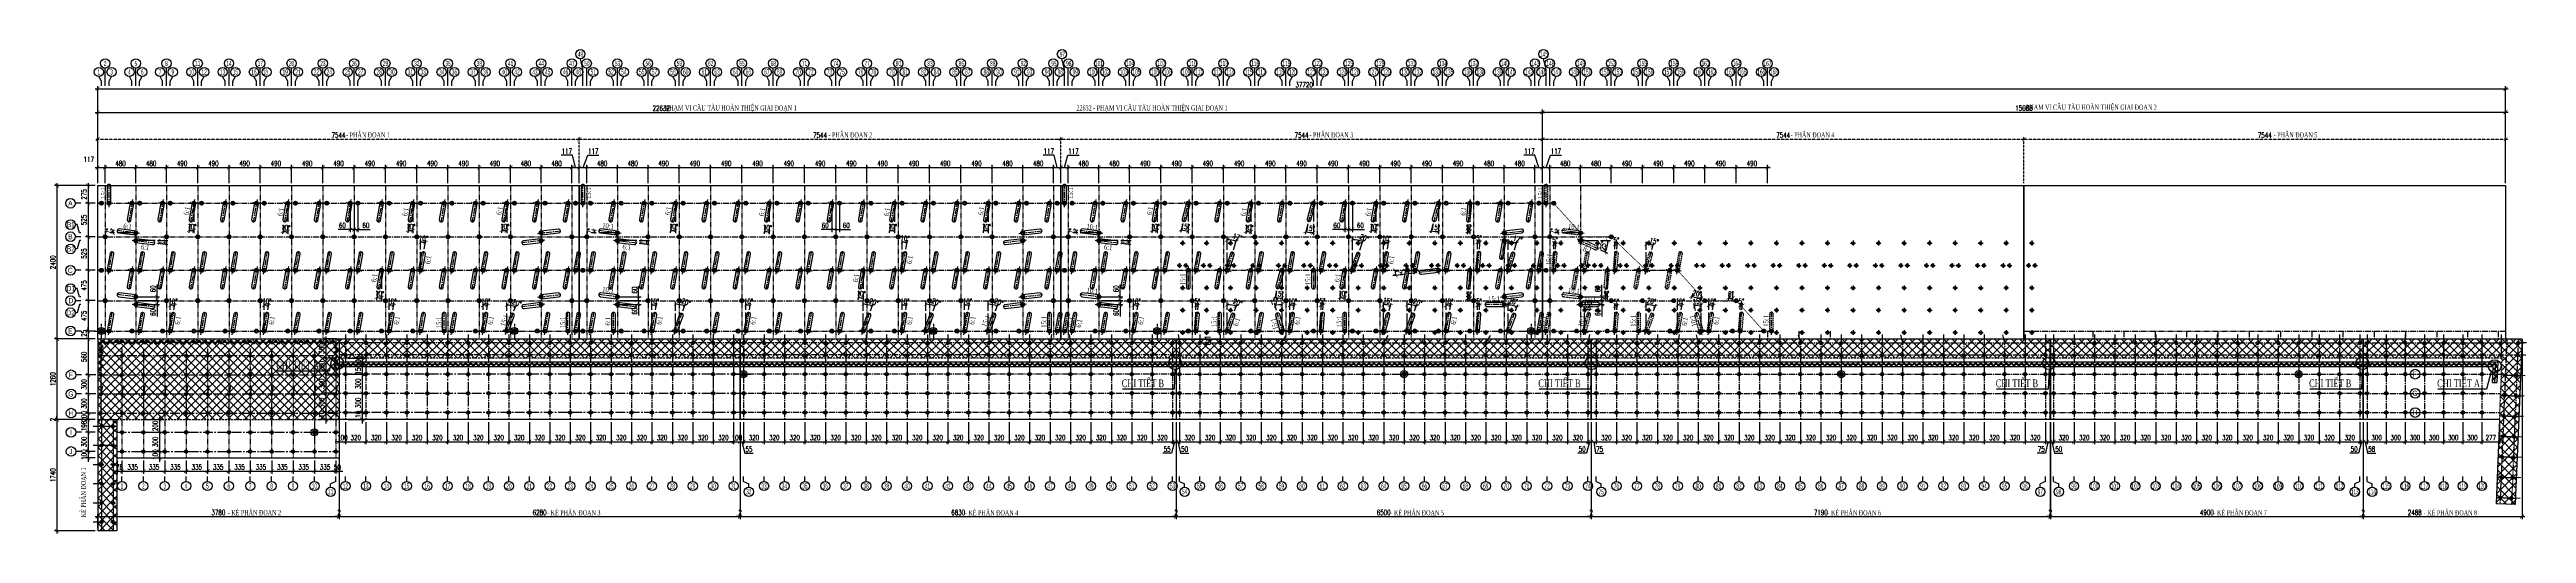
# Model space of a CAD drawing. Extents: x -64479 to 90650, y -38385 to 38270.
# Drawn here: x -51324 to -12521, y 8186 to 15757 of the extents above; entities that cross this region are included whole.
import ezdxf
from ezdxf.enums import TextEntityAlignment as Align

# ---------------------------------------------------------------- set-up
doc = ezdxf.new("R2010")
doc.units = 0
doc.header["$MEASUREMENT"] = 0
for name, pattern in [('CENTER', [2, 1.25, -0.25, 0.25, -0.25]), ('CENTER2', [1.125, 0.75, -0.125, 0.125, -0.125]), ('HIDDEN', [0.375, 0.25, -0.125])]:
    doc.linetypes.add(name, pattern=pattern)
doc.layers.get('0').update_dxf_attribs({"linetype": 'CONTINUOUS'})
for name, color, linetype in [('BORDER', 2, 'CONTINUOUS'), ('CENTER', 9, 'CENTER2'), ('Coc', 2, 'CONTINUOUS'), ('Cochh', 7, 'CONTINUOUS'), ('Cu', 230, 'CONTINUOUS'), ('Dam', 4, 'CONTINUOUS'), ('DIMENSION', 4, 'CONTINUOUS'), ('HATCH', 7, 'CONTINUOUS'), ('HIDDEN', 4, 'HIDDEN'), ('Net vang', 2, 'CONTINUOUS'), ('PILE-D600', 20, 'CONTINUOUS'), ('STEEL', 1, 'CONTINUOUS'), ('TEXT', 3, 'CONTINUOUS')]:
    doc.layers.add(name, color=color, linetype=linetype)
doc.layers.add('KHUAT', color=235, linetype='HIDDEN', lineweight=18)
doc.styles.add('CMB-1', font='VHBLACK_0.TTF', dxfattribs={"width": 0.8})
doc.styles.add('DIM', font='romans.shx', dxfattribs={"width": 0.65})
doc.styles.get("Standard").update_dxf_attribs({"font": 'vn_vni.shx', "width": 0.9})
doc.styles.add('THUONG', font='vntimeh.shx')
doc.dimstyles.new('1-400', dxfattribs={"dimscale": 400, "dimtxt": 0.22, "dimasz": 0.12, "dimexe": 0.1, "dimexo": 0.1, "dimgap": 0.08, "dimtad": 1, "dimdec": 0, "dimzin": 0, "dimdsep": 46, "dimtxsty": 'DIM', "dimblk": 'ARCHTICK', "dimcen": 0.15, "dimdle": 0.1, "dimclrd": 4, "dimclre": 7, "dimclrt": 2, "dimaunit": 1, "dimadec": 0, "dimazin": 0, "dimtfac": 1, "dimtdec": 0, "dimtix": 1, "dimtmove": 1, "dimatfit": 3, "dimfxl": 1, "dimtolj": 1, "dimtzin": 0, "dimarcsym": 0})
doc.dimstyles.new('400.Ph', dxfattribs={"dimscale": 400, "dimtxt": 0.2, "dimasz": 0.15, "dimexe": 0.1, "dimexo": 0.1, "dimgap": 0.06, "dimtad": 1, "dimdec": 0, "dimzin": 0, "dimdsep": 46, "dimtxsty": 'DIM', "dimblk": 'ARCHTICK', "dimcen": 0.15, "dimdle": 0.1, "dimclrd": 256, "dimclre": 7, "dimclrt": 6, "dimadec": 0, "dimazin": 0, "dimtfac": 1, "dimtdec": 0, "dimtix": 1, "dimtmove": 0, "dimatfit": 3, "dimldrblk": 'ARCHTICK', "dimfxl": 1, "dimtolj": 1, "dimtzin": 0, "dimarcsym": 0})

# ---------------------------------------------------------------- blocks, each defined once
blk = doc.blocks.new('CocD500_HH')
at = {"layer": 'CENTER', "ltscale": 50}
for p, q in [((-37.5, 0), (37.5, 0)), ((0, 37.5), (0, -37.5))]:
    blk.add_line(p, q, dxfattribs=at)
at = {"layer": 'KHUAT', "ltscale": 100}
for radius in [25, 16]:
    blk.add_circle((0, 0), radius, dxfattribs=at)
blk = doc.blocks.new('cocD500')
at = {"layer": 'HATCH'}
blk.add_blockref('CocD500_HH', (0, 0), dxfattribs=at)
blk = doc.blocks.new('_ArchTick')
at = {"color": 0, "linetype": 'ByBlock', "const_width": 0.15}
blk.add_lwpolyline([(-0.5, -0.5), (0.5, 0.5)], dxfattribs=at)
blk = doc.blocks.new('Cu SKSP-V SY390')
at = {"layer": 'CENTER'}
for p, q in [((-25, 20), (-25, 25)), ((25, 20), (25, 25))]:
    blk.add_line(p, q, dxfattribs=at)
at = {"layer": 'Cu'}
blk.add_lwpolyline([(-17, 3, 0.331206), (-16, 2), (16, 2, 0.331206), (17, 3), (23, 24, -0.331206), (24, 25), (25, 25, -0.223582), (26, 24, -0.452935), (26, 22), (25, 22, -0.518485), (24, 22, -0.300037), (25, 22), (26, 23, 0.427626), (26, 24, 0.215462), (25, 24), (25, 24, 0.331206), (24, 23), (18, 1, -0.331206), (17, 0), (-17, 0, -0.331206), (-18, 1), (-24, 23, 0.331206), (-25, 24), (-25, 24, 0.215462), (-26, 24, 0.427626), (-26, 23), (-25, 22, -0.300037), (-24, 22, -0.518485), (-25, 22), (-26, 22, -0.452935), (-26, 24, -0.223582), (-25, 25), (-24, 25, -0.331206), (-23, 24)], format="xyb", close=True, dxfattribs=at)
blk = doc.blocks.new('Cu SKSP-V Loai SY390')
at = {"layer": 'CENTER'}
for p, q in [((-25, 20), (-25, 25)), ((25, 20), (25, 25))]:
    blk.add_line(p, q, dxfattribs=at)
at = {"layer": 'Cu'}
blk.add_lwpolyline([(-17, 3, 0.331206), (-16, 2), (16, 2, 0.331206), (17, 3), (23, 24, -0.331206), (24, 25), (25, 25, -0.223582), (26, 24, -0.452935), (26, 22), (25, 22, -0.518485), (24, 22, -0.300037), (25, 22), (26, 23, 0.427626), (26, 24, 0.215462), (25, 24), (25, 24, 0.331206), (24, 23), (18, 1, -0.331206), (17, 0), (-17, 0, -0.331206), (-18, 1), (-24, 23, 0.331206), (-25, 24), (-25, 24, 0.215462), (-26, 24, 0.427626), (-26, 23), (-25, 22, -0.300037), (-24, 22, -0.518485), (-25, 22), (-26, 22, -0.452935), (-26, 24, -0.223582), (-25, 25), (-24, 25, -0.331206), (-23, 24)], format="xyb", close=True, dxfattribs=at)
at = {"layer": 'DIMENSION'}
blk.add_blockref('Cu SKSP-V SY390', (0, 0), dxfattribs=at)
blk = doc.blocks.new('*U12')
at = {"layer": 'DIMENSION'}
for p in [(0, 0), (100, 0), (200, 0), (300, 0), (400, 0), (500, 0), (600, 0), (700, 0), (800, 0), (900, 0), (1000, 0), (1100, 0), (1200, 0), (1300, 0), (1400, 0), (1500, 0), (1600, 0), (1700, 0), (1800, 0), (1900, 0), (2000, 0), (2100, 0), (2200, 0), (2300, 0), (2400, 0), (2500, 0), (2600, 0), (2700, 0), (2800, 0), (2900, 0), (3000, 0), (3100, 0), (3200, 0), (3300, 0), (3400, 0), (3500, 0), (3600, 0)]:
    blk.add_blockref('Cu SKSP-V Loai SY390', p, dxfattribs=at)
at = {"layer": 'DIMENSION', "xscale": -1, "rotation": 180}
for p in [(50, 45), (150, 45), (250, 45), (350, 45), (450, 45), (550, 45), (650, 45), (750, 45), (850, 45), (950, 45), (1050, 45), (1150, 45), (1250, 45), (1350, 45), (1450, 45), (1550, 45), (1650, 45), (1750, 45), (1850, 45), (1950, 45), (2050, 45), (2150, 45), (2250, 45), (2350, 45), (2450, 45), (2550, 45), (2650, 45), (2750, 45), (2850, 45), (2950, 45), (3050, 45), (3150, 45), (3250, 45), (3350, 45), (3450, 45), (3550, 45), (3650, 45)]:
    blk.add_blockref('Cu SKSP-V Loai SY390', p, dxfattribs=at)
blk = doc.blocks.new('*U13')
at = {"layer": 'DIMENSION'}
for p in [(0, 0), (100, 0), (200, 0), (300, 0)]:
    blk.add_blockref('Cu SKSP-V Loai SY390', p, dxfattribs=at)
at = {"layer": 'DIMENSION', "xscale": -1, "rotation": 180}
for p in [(50, 45), (150, 45), (250, 45), (350, 45)]:
    blk.add_blockref('Cu SKSP-V Loai SY390', p, dxfattribs=at)
blk = doc.blocks.new('*D14')
at = {"layer": 'DIMENSION', "color": 7, "lineweight": -2}
for p, q in [((-50609, 13628), (-51247, 13628)), ((-50609, 11228), (-51247, 11228))]:
    blk.add_line(p, q, dxfattribs=at)
at = {"layer": 'DIMENSION', "lineweight": -2}
blk.add_line((-51207, 13668), (-51207, 11188), dxfattribs=at)
at = {"layer": 'DIMENSION', "lineweight": -2, "xscale": 60, "yscale": 60, "zscale": 60}
for p, rotation in [((-51207, 13628), 90), ((-51207, 11228), 270)]:
    blk.add_blockref('_ArchTick', p, dxfattribs=dict(at, rotation=rotation))
at = {"layer": 'DIMENSION', "color": 6, "insert": (-51271, 12428), "char_height": 80, "attachment_point": 5, "rotation": 90, "style": 'DIM'}
blk.add_mtext('\\A1;2400', dxfattribs=at)
blk = doc.blocks.new('*D15')
at = {"layer": 'DIMENSION', "lineweight": -2}
blk.add_line((-51207, 11268), (-51207, 9928), dxfattribs=at)
at = {"layer": 'DIMENSION', "color": 7, "lineweight": -2}
for p, q in [((-50609, 11228), (-51247, 11228)), ((-51054, 9968), (-51247, 9968))]:
    blk.add_line(p, q, dxfattribs=at)
at = {"layer": 'DIMENSION', "lineweight": -2, "xscale": 60, "yscale": 60, "zscale": 60}
for p, rotation in [((-51207, 11228), 90), ((-51207, 9968), 270)]:
    blk.add_blockref('_ArchTick', p, dxfattribs=dict(at, rotation=rotation))
at = {"layer": 'DIMENSION', "color": 6, "insert": (-51271, 10598), "char_height": 80, "attachment_point": 5, "rotation": 90, "style": 'DIM'}
blk.add_mtext('\\A1;1260', dxfattribs=at)
blk = doc.blocks.new('*D16')
at = {"layer": 'DIMENSION', "color": 7, "lineweight": -2}
for p, q in [((-51054, 9968), (-51247, 9968)), ((-50609, 9966), (-51247, 9966))]:
    blk.add_line(p, q, dxfattribs=at)
at = {"layer": 'DIMENSION', "lineweight": -2}
for p, q in [((-51207, 9968), (-51207, 10028)), ((-51207, 9968), (-51207, 9966)), ((-51207, 9966), (-51207, 9906))]:
    blk.add_line(p, q, dxfattribs=at)
at = {"layer": 'DIMENSION', "lineweight": -2, "xscale": 60, "yscale": 60, "zscale": 60}
for p, rotation in [((-51207, 9968), 270), ((-51207, 9966), 90)]:
    blk.add_blockref('_ArchTick', p, dxfattribs=dict(at, rotation=rotation))
at = {"layer": 'DIMENSION', "color": 6, "insert": (-51271, 9967), "char_height": 80, "attachment_point": 5, "rotation": 90, "style": 'DIM'}
blk.add_mtext('\\A1;2', dxfattribs=at)
blk = doc.blocks.new('*D17')
at = {"layer": 'DIMENSION', "color": 7, "lineweight": -2}
for p, q in [((-50609, 9966), (-51247, 9966)), ((-50609, 8226), (-51247, 8226))]:
    blk.add_line(p, q, dxfattribs=at)
at = {"layer": 'DIMENSION', "lineweight": -2}
blk.add_line((-51207, 10006), (-51207, 8186), dxfattribs=at)
at = {"layer": 'DIMENSION', "lineweight": -2, "xscale": 60, "yscale": 60, "zscale": 60}
for p, rotation in [((-51207, 9966), 90), ((-51207, 8226), 270)]:
    blk.add_blockref('_ArchTick', p, dxfattribs=dict(at, rotation=rotation))
at = {"layer": 'DIMENSION', "color": 6, "insert": (-51271, 9096), "char_height": 80, "attachment_point": 5, "rotation": 90, "style": 'DIM'}
blk.add_mtext('\\A1;1740', dxfattribs=at)
blk = doc.blocks.new('*D18')
at = {"layer": 'DIMENSION', "lineweight": -2}
blk.add_line((-50609, 15143), (-12809, 15143), dxfattribs=at)
at = {"layer": 'DIMENSION', "color": 7, "lineweight": -2}
for p, q in [((-50569, 13668), (-50569, 15183)), ((-12849, 13668), (-12849, 15183))]:
    blk.add_line(p, q, dxfattribs=at)
at = {"layer": 'DIMENSION', "lineweight": -2, "xscale": 60, "yscale": 60, "zscale": 60, "rotation": 180}
blk.add_blockref('_ArchTick', (-50569, 15143), dxfattribs=at)
at = {"layer": 'DIMENSION', "lineweight": -2, "xscale": 60, "yscale": 60, "zscale": 60}
blk.add_blockref('_ArchTick', (-12849, 15143), dxfattribs=at)
at = {"layer": 'DIMENSION', "color": 6, "insert": (-31669, 15207), "char_height": 80, "attachment_point": 5, "style": 'DIM'}
blk.add_mtext('\\A1;37720', dxfattribs=at)
blk = doc.blocks.new('cocbs')
at = {"layer": 'Coc'}
h = blk.add_hatch(color=256, dxfattribs=at)
h.paths.add_polyline_path([(-46596, 9806), (-46596, 9797, -0.414214), (-46580, 9781), (-46571, 9781, 0.414214)])
h.paths.add_polyline_path([(-46571, 9781), (-46580, 9781, -0.414214), (-46596, 9765), (-46596, 9756, 0.414214)])
h.paths.add_polyline_path([(-46612, 9781), (-46621, 9781, 0.414214), (-46596, 9756), (-46596, 9765, -0.414214)])
h.paths.add_polyline_path([(-46596, 9797), (-46596, 9806, 0.414214), (-46621, 9781), (-46612, 9781, -0.414214)])
at = {"layer": 'Coc', "color": 8, "linetype": 'HIDDEN', "ltscale": 50}
for radius in [25, 16]:
    blk.add_circle((-46596, 9781), radius, dxfattribs=at)
at = {"layer": 'Cochh', "linetype": 'CENTER', "ltscale": 25}
for p, q in [((-46634, 9781), (-46559, 9781)), ((-46596, 9818), (-46596, 9743))]:
    blk.add_line(p, q, dxfattribs=at)
blk = doc.blocks.new('*D20')
at = {"layer": 'DIMENSION', "lineweight": -2}
blk.add_line((-46996, 11268), (-46996, 10888), dxfattribs=at)
at = {"layer": 'DIMENSION', "color": 7, "lineweight": -2}
for p, q in [((-46827, 11228), (-47036, 11228)), ((-46827, 10928), (-47036, 10928))]:
    blk.add_line(p, q, dxfattribs=at)
at = {"layer": 'DIMENSION', "lineweight": -2, "xscale": 60, "yscale": 60, "zscale": 60}
for p, rotation in [((-46996, 11228), 90), ((-46996, 10928), 270)]:
    blk.add_blockref('_ArchTick', p, dxfattribs=dict(at, rotation=rotation))
at = {"layer": 'DIMENSION', "color": 6, "insert": (-47060, 11078), "char_height": 80, "attachment_point": 5, "rotation": 90, "style": 'DIM'}
blk.add_mtext('\\A1;300', dxfattribs=at)
blk = doc.blocks.new('*D21')
at = {"layer": 'DIMENSION', "color": 7, "lineweight": -2}
for p, q in [((-46827, 10928), (-47036, 10928)), ((-46827, 10678), (-47036, 10678))]:
    blk.add_line(p, q, dxfattribs=at)
at = {"layer": 'DIMENSION', "lineweight": -2}
blk.add_line((-46996, 10968), (-46996, 10638), dxfattribs=at)
at = {"layer": 'DIMENSION', "lineweight": -2, "xscale": 60, "yscale": 60, "zscale": 60}
for p, rotation in [((-46996, 10928), 90), ((-46996, 10678), 270)]:
    blk.add_blockref('_ArchTick', p, dxfattribs=dict(at, rotation=rotation))
at = {"layer": 'DIMENSION', "color": 6, "insert": (-47060, 10803), "char_height": 80, "attachment_point": 5, "rotation": 90, "style": 'DIM'}
blk.add_mtext('\\A1;250', dxfattribs=at)
blk = doc.blocks.new('*D22')
at = {"layer": 'DIMENSION', "color": 7, "lineweight": -2}
for p, q in [((-46827, 10678), (-47036, 10678)), ((-46827, 10378), (-47036, 10378))]:
    blk.add_line(p, q, dxfattribs=at)
at = {"layer": 'DIMENSION', "lineweight": -2}
blk.add_line((-46996, 10718), (-46996, 10338), dxfattribs=at)
at = {"layer": 'DIMENSION', "lineweight": -2, "xscale": 60, "yscale": 60, "zscale": 60}
for p, rotation in [((-46996, 10678), 90), ((-46996, 10378), 270)]:
    blk.add_blockref('_ArchTick', p, dxfattribs=dict(at, rotation=rotation))
at = {"layer": 'DIMENSION', "color": 6, "insert": (-47060, 10528), "char_height": 80, "attachment_point": 5, "rotation": 90, "style": 'DIM'}
blk.add_mtext('\\A1;300', dxfattribs=at)
blk = doc.blocks.new('*D23')
at = {"layer": 'DIMENSION', "color": 7, "lineweight": -2}
for p, q in [((-46827, 10378), (-47036, 10378)), ((-46827, 10078), (-47036, 10078))]:
    blk.add_line(p, q, dxfattribs=at)
at = {"layer": 'DIMENSION', "lineweight": -2}
blk.add_line((-46996, 10418), (-46996, 10038), dxfattribs=at)
at = {"layer": 'DIMENSION', "lineweight": -2, "xscale": 60, "yscale": 60, "zscale": 60}
for p, rotation in [((-46996, 10378), 90), ((-46996, 10078), 270)]:
    blk.add_blockref('_ArchTick', p, dxfattribs=dict(at, rotation=rotation))
at = {"layer": 'DIMENSION', "color": 6, "insert": (-47060, 10228), "char_height": 80, "attachment_point": 5, "rotation": 90, "style": 'DIM'}
blk.add_mtext('\\A1;300', dxfattribs=at)
blk = doc.blocks.new('*D24')
at = {"layer": 'DIMENSION', "lineweight": -2}
for p, q in [((-46996, 10078), (-46996, 10138)), ((-46996, 10078), (-46996, 9968)), ((-46996, 9968), (-46996, 9908))]:
    blk.add_line(p, q, dxfattribs=at)
at = {"layer": 'DIMENSION', "color": 7, "lineweight": -2}
for p, q in [((-46827, 10078), (-47036, 10078)), ((-46827, 9968), (-47036, 9968))]:
    blk.add_line(p, q, dxfattribs=at)
at = {"layer": 'DIMENSION', "lineweight": -2, "xscale": 60, "yscale": 60, "zscale": 60}
for p, rotation in [((-46996, 10078), 270), ((-46996, 9968), 90)]:
    blk.add_blockref('_ArchTick', p, dxfattribs=dict(at, rotation=rotation))
at = {"layer": 'DIMENSION', "color": 6, "insert": (-47060, 10023), "char_height": 80, "attachment_point": 5, "rotation": 90, "style": 'DIM'}
blk.add_mtext('\\A1;110', dxfattribs=at)
blk = doc.blocks.new('*D25')
at = {"layer": 'DIMENSION', "color": 7, "lineweight": -2}
for p, q in [((-46787, 9928), (-46787, 9581)), ((-46687, 9928), (-46687, 9581))]:
    blk.add_line(p, q, dxfattribs=at)
at = {"layer": 'DIMENSION', "lineweight": -2}
for p, q in [((-46787, 9621), (-46847, 9621)), ((-46787, 9621), (-46687, 9621)), ((-46687, 9621), (-46627, 9621))]:
    blk.add_line(p, q, dxfattribs=at)
at = {"layer": 'DIMENSION', "lineweight": -2, "xscale": 60, "yscale": 60, "zscale": 60}
blk.add_blockref('_ArchTick', (-46787, 9621), dxfattribs=at)
at = {"layer": 'DIMENSION', "lineweight": -2, "xscale": 60, "yscale": 60, "zscale": 60, "rotation": 180}
blk.add_blockref('_ArchTick', (-46687, 9621), dxfattribs=at)
at = {"layer": 'DIMENSION', "color": 6, "insert": (-46737, 9685), "char_height": 80, "attachment_point": 5, "style": 'DIM'}
blk.add_mtext('\\A1;100', dxfattribs=at)
blk = doc.blocks.new('*D26')
at = {"layer": 'DIMENSION', "color": 7, "lineweight": -2}
for p, q in [((-46789, 9328), (-46789, 8409)), ((-50569, 8266), (-50569, 8489))]:
    blk.add_line(p, q, dxfattribs=at)
at = {"layer": 'DIMENSION', "lineweight": -2}
blk.add_line((-50609, 8449), (-46749, 8449), dxfattribs=at)
at = {"layer": 'DIMENSION', "lineweight": -2, "xscale": 60, "yscale": 60, "zscale": 60, "rotation": 180}
blk.add_blockref('_ArchTick', (-50569, 8449), dxfattribs=at)
at = {"layer": 'DIMENSION', "lineweight": -2, "xscale": 60, "yscale": 60, "zscale": 60}
blk.add_blockref('_ArchTick', (-46789, 8449), dxfattribs=at)
at = {"layer": 'DIMENSION', "color": 6, "insert": (-48679, 8513), "char_height": 80, "attachment_point": 5, "style": 'DIM'}
blk.add_mtext('\\A1;3780', dxfattribs=at)
blk = doc.blocks.new('*D27')
at = {"layer": 'DIMENSION', "color": 7, "lineweight": -2}
for p, q in [((-46787, 9928), (-46787, 8409)), ((-46789, 9328), (-46789, 8409))]:
    blk.add_line(p, q, dxfattribs=at)
at = {"layer": 'DIMENSION', "lineweight": -2}
for p, q in [((-46789, 8449), (-46849, 8449)), ((-46789, 8449), (-46787, 8449)), ((-46787, 8449), (-46727, 8449))]:
    blk.add_line(p, q, dxfattribs=at)
at = {"layer": 'DIMENSION', "lineweight": -2, "xscale": 60, "yscale": 60, "zscale": 60}
blk.add_blockref('_ArchTick', (-46789, 8449), dxfattribs=at)
at = {"layer": 'DIMENSION', "lineweight": -2, "xscale": 60, "yscale": 60, "zscale": 60, "rotation": 180}
blk.add_blockref('_ArchTick', (-46787, 8449), dxfattribs=at)
at = {"layer": 'DIMENSION', "color": 6, "insert": (-46788, 8513), "char_height": 80, "attachment_point": 5, "style": 'DIM'}
blk.add_mtext('\\A1;2', dxfattribs=at)
blk = doc.blocks.new('*D28')
at = {"layer": 'DIMENSION', "color": 7, "lineweight": -2}
for p, q in [((-46787, 9928), (-46787, 8409)), ((-40507, 9928), (-40507, 8409))]:
    blk.add_line(p, q, dxfattribs=at)
at = {"layer": 'DIMENSION', "lineweight": -2}
blk.add_line((-46827, 8449), (-40467, 8449), dxfattribs=at)
at = {"layer": 'DIMENSION', "lineweight": -2, "xscale": 60, "yscale": 60, "zscale": 60, "rotation": 180}
blk.add_blockref('_ArchTick', (-46787, 8449), dxfattribs=at)
at = {"layer": 'DIMENSION', "lineweight": -2, "xscale": 60, "yscale": 60, "zscale": 60}
blk.add_blockref('_ArchTick', (-40507, 8449), dxfattribs=at)
at = {"layer": 'DIMENSION', "color": 6, "insert": (-43647, 8513), "char_height": 80, "attachment_point": 5, "style": 'DIM'}
blk.add_mtext('\\A1;6280', dxfattribs=at)
blk = doc.blocks.new('*D29')
at = {"layer": 'DIMENSION', "color": 7, "lineweight": -2}
for p, q in [((-40507, 9928), (-40507, 8409)), ((-40505, 9928), (-40505, 8409))]:
    blk.add_line(p, q, dxfattribs=at)
at = {"layer": 'DIMENSION', "lineweight": -2}
for p, q in [((-40507, 8449), (-40567, 8449)), ((-40507, 8449), (-40505, 8449)), ((-40505, 8449), (-40445, 8449))]:
    blk.add_line(p, q, dxfattribs=at)
at = {"layer": 'DIMENSION', "lineweight": -2, "xscale": 60, "yscale": 60, "zscale": 60}
blk.add_blockref('_ArchTick', (-40507, 8449), dxfattribs=at)
at = {"layer": 'DIMENSION', "lineweight": -2, "xscale": 60, "yscale": 60, "zscale": 60, "rotation": 180}
blk.add_blockref('_ArchTick', (-40505, 8449), dxfattribs=at)
at = {"layer": 'DIMENSION', "color": 6, "insert": (-40506, 8513), "char_height": 80, "attachment_point": 5, "style": 'DIM'}
blk.add_mtext('\\A1;2', dxfattribs=at)
blk = doc.blocks.new('*D30')
at = {"layer": 'DIMENSION', "color": 7, "lineweight": -2}
for p, q in [((-40505, 9928), (-40505, 8409)), ((-33675, 9928), (-33675, 8409))]:
    blk.add_line(p, q, dxfattribs=at)
at = {"layer": 'DIMENSION', "lineweight": -2}
blk.add_line((-40545, 8449), (-33635, 8449), dxfattribs=at)
at = {"layer": 'DIMENSION', "lineweight": -2, "xscale": 60, "yscale": 60, "zscale": 60, "rotation": 180}
blk.add_blockref('_ArchTick', (-40505, 8449), dxfattribs=at)
at = {"layer": 'DIMENSION', "lineweight": -2, "xscale": 60, "yscale": 60, "zscale": 60}
blk.add_blockref('_ArchTick', (-33675, 8449), dxfattribs=at)
at = {"layer": 'DIMENSION', "color": 6, "insert": (-37090, 8513), "char_height": 80, "attachment_point": 5, "style": 'DIM'}
blk.add_mtext('\\A1;6830', dxfattribs=at)
blk = doc.blocks.new('*D31')
at = {"layer": 'DIMENSION', "color": 7, "lineweight": -2}
for p, q in [((-33675, 9928), (-33675, 8409)), ((-33673, 9928), (-33673, 8409))]:
    blk.add_line(p, q, dxfattribs=at)
at = {"layer": 'DIMENSION', "lineweight": -2}
for p, q in [((-33675, 8449), (-33735, 8449)), ((-33675, 8449), (-33673, 8449)), ((-33673, 8449), (-33613, 8449))]:
    blk.add_line(p, q, dxfattribs=at)
at = {"layer": 'DIMENSION', "lineweight": -2, "xscale": 60, "yscale": 60, "zscale": 60}
blk.add_blockref('_ArchTick', (-33675, 8449), dxfattribs=at)
at = {"layer": 'DIMENSION', "lineweight": -2, "xscale": 60, "yscale": 60, "zscale": 60, "rotation": 180}
blk.add_blockref('_ArchTick', (-33673, 8449), dxfattribs=at)
at = {"layer": 'DIMENSION', "color": 6, "insert": (-33674, 8513), "char_height": 80, "attachment_point": 5, "style": 'DIM'}
blk.add_mtext('\\A1;2', dxfattribs=at)
blk = doc.blocks.new('*D32')
at = {"layer": 'DIMENSION', "color": 7, "lineweight": -2}
for p, q in [((-33673, 9928), (-33673, 8409)), ((-27173, 9928), (-27173, 8409))]:
    blk.add_line(p, q, dxfattribs=at)
at = {"layer": 'DIMENSION', "lineweight": -2}
blk.add_line((-33713, 8449), (-27133, 8449), dxfattribs=at)
at = {"layer": 'DIMENSION', "lineweight": -2, "xscale": 60, "yscale": 60, "zscale": 60, "rotation": 180}
blk.add_blockref('_ArchTick', (-33673, 8449), dxfattribs=at)
at = {"layer": 'DIMENSION', "lineweight": -2, "xscale": 60, "yscale": 60, "zscale": 60}
blk.add_blockref('_ArchTick', (-27173, 8449), dxfattribs=at)
at = {"layer": 'DIMENSION', "color": 6, "insert": (-30423, 8513), "char_height": 80, "attachment_point": 5, "style": 'DIM'}
blk.add_mtext('\\A1;6500', dxfattribs=at)
blk = doc.blocks.new('*D33')
at = {"layer": 'DIMENSION', "color": 7, "lineweight": -2}
for p, q in [((-27173, 9928), (-27173, 8409)), ((-27171, 9928), (-27171, 8409))]:
    blk.add_line(p, q, dxfattribs=at)
at = {"layer": 'DIMENSION', "lineweight": -2}
for p, q in [((-27173, 8449), (-27233, 8449)), ((-27173, 8449), (-27171, 8449)), ((-27171, 8449), (-27111, 8449))]:
    blk.add_line(p, q, dxfattribs=at)
at = {"layer": 'DIMENSION', "lineweight": -2, "xscale": 60, "yscale": 60, "zscale": 60}
blk.add_blockref('_ArchTick', (-27173, 8449), dxfattribs=at)
at = {"layer": 'DIMENSION', "lineweight": -2, "xscale": 60, "yscale": 60, "zscale": 60, "rotation": 180}
blk.add_blockref('_ArchTick', (-27171, 8449), dxfattribs=at)
at = {"layer": 'DIMENSION', "color": 6, "insert": (-27172, 8513), "char_height": 80, "attachment_point": 5, "style": 'DIM'}
blk.add_mtext('\\A1;2', dxfattribs=at)
blk = doc.blocks.new('*D34')
at = {"layer": 'DIMENSION', "color": 7, "lineweight": -2}
for p, q in [((-27171, 9928), (-27171, 8409)), ((-19981, 9928), (-19981, 8409))]:
    blk.add_line(p, q, dxfattribs=at)
at = {"layer": 'DIMENSION', "lineweight": -2}
blk.add_line((-27211, 8449), (-19941, 8449), dxfattribs=at)
at = {"layer": 'DIMENSION', "lineweight": -2, "xscale": 60, "yscale": 60, "zscale": 60, "rotation": 180}
blk.add_blockref('_ArchTick', (-27171, 8449), dxfattribs=at)
at = {"layer": 'DIMENSION', "lineweight": -2, "xscale": 60, "yscale": 60, "zscale": 60}
blk.add_blockref('_ArchTick', (-19981, 8449), dxfattribs=at)
at = {"layer": 'DIMENSION', "color": 6, "insert": (-23576, 8513), "char_height": 80, "attachment_point": 5, "style": 'DIM'}
blk.add_mtext('\\A1;7190', dxfattribs=at)
blk = doc.blocks.new('*D35')
at = {"layer": 'DIMENSION', "color": 7, "lineweight": -2}
for p, q in [((-19981, 9928), (-19981, 8409)), ((-19979, 9928), (-19979, 8409))]:
    blk.add_line(p, q, dxfattribs=at)
at = {"layer": 'DIMENSION', "lineweight": -2}
for p, q in [((-19981, 8449), (-20041, 8449)), ((-19981, 8449), (-19979, 8449)), ((-19979, 8449), (-19919, 8449))]:
    blk.add_line(p, q, dxfattribs=at)
at = {"layer": 'DIMENSION', "lineweight": -2, "xscale": 60, "yscale": 60, "zscale": 60}
blk.add_blockref('_ArchTick', (-19981, 8449), dxfattribs=at)
at = {"layer": 'DIMENSION', "lineweight": -2, "xscale": 60, "yscale": 60, "zscale": 60, "rotation": 180}
blk.add_blockref('_ArchTick', (-19979, 8449), dxfattribs=at)
at = {"layer": 'DIMENSION', "color": 6, "insert": (-19980, 8513), "char_height": 80, "attachment_point": 5, "style": 'DIM'}
blk.add_mtext('\\A1;2', dxfattribs=at)
blk = doc.blocks.new('*D36')
at = {"layer": 'DIMENSION', "color": 7, "lineweight": -2}
for p, q in [((-19979, 9928), (-19979, 8409)), ((-15079, 9928), (-15079, 8409))]:
    blk.add_line(p, q, dxfattribs=at)
at = {"layer": 'DIMENSION', "lineweight": -2}
blk.add_line((-20019, 8449), (-15039, 8449), dxfattribs=at)
at = {"layer": 'DIMENSION', "lineweight": -2, "xscale": 60, "yscale": 60, "zscale": 60, "rotation": 180}
blk.add_blockref('_ArchTick', (-19979, 8449), dxfattribs=at)
at = {"layer": 'DIMENSION', "lineweight": -2, "xscale": 60, "yscale": 60, "zscale": 60}
blk.add_blockref('_ArchTick', (-15079, 8449), dxfattribs=at)
at = {"layer": 'DIMENSION', "color": 6, "insert": (-17529, 8513), "char_height": 80, "attachment_point": 5, "style": 'DIM'}
blk.add_mtext('\\A1;4900', dxfattribs=at)
blk = doc.blocks.new('*D37')
at = {"layer": 'DIMENSION', "color": 7, "lineweight": -2}
for p, q in [((-15079, 9928), (-15079, 8409)), ((-15077, 9928), (-15077, 8409))]:
    blk.add_line(p, q, dxfattribs=at)
at = {"layer": 'DIMENSION', "lineweight": -2}
for p, q in [((-15079, 8449), (-15139, 8449)), ((-15079, 8449), (-15077, 8449)), ((-15077, 8449), (-15017, 8449))]:
    blk.add_line(p, q, dxfattribs=at)
at = {"layer": 'DIMENSION', "lineweight": -2, "xscale": 60, "yscale": 60, "zscale": 60}
blk.add_blockref('_ArchTick', (-15079, 8449), dxfattribs=at)
at = {"layer": 'DIMENSION', "lineweight": -2, "xscale": 60, "yscale": 60, "zscale": 60, "rotation": 180}
blk.add_blockref('_ArchTick', (-15077, 8449), dxfattribs=at)
at = {"layer": 'DIMENSION', "color": 6, "insert": (-15078, 8513), "char_height": 80, "attachment_point": 5, "style": 'DIM'}
blk.add_mtext('\\A1;2', dxfattribs=at)
blk = doc.blocks.new('*D38')
at = {"layer": 'DIMENSION', "color": 7, "lineweight": -2}
for p, q in [((-12589, 11188), (-12589, 8409)), ((-15077, 9928), (-15077, 8409))]:
    blk.add_line(p, q, dxfattribs=at)
at = {"layer": 'DIMENSION', "lineweight": -2}
blk.add_line((-15117, 8449), (-12549, 8449), dxfattribs=at)
at = {"layer": 'DIMENSION', "lineweight": -2, "xscale": 60, "yscale": 60, "zscale": 60, "rotation": 180}
blk.add_blockref('_ArchTick', (-15077, 8449), dxfattribs=at)
at = {"layer": 'DIMENSION', "lineweight": -2, "xscale": 60, "yscale": 60, "zscale": 60}
blk.add_blockref('_ArchTick', (-12589, 8449), dxfattribs=at)
at = {"layer": 'DIMENSION', "color": 6, "insert": (-14272, 8513), "char_height": 80, "attachment_point": 5, "style": 'DIM'}
blk.add_mtext('\\A1;2488', dxfattribs=at)
blk = doc.blocks.new('*D67')
at = {"layer": 'DIMENSION', "color": 7, "lineweight": -2}
for p, q in [((-50609, 13628), (-50760, 13628)), ((-50609, 13353), (-50760, 13353))]:
    blk.add_line(p, q, dxfattribs=at)
at = {"layer": 'DIMENSION', "lineweight": -2}
blk.add_line((-50720, 13668), (-50720, 13313), dxfattribs=at)
at = {"layer": 'DIMENSION', "lineweight": -2, "xscale": 60, "yscale": 60, "zscale": 60}
for p, rotation in [((-50720, 13628), 90), ((-50720, 13353), 270)]:
    blk.add_blockref('_ArchTick', p, dxfattribs=dict(at, rotation=rotation))
at = {"layer": 'DIMENSION', "color": 6, "insert": (-50784, 13490), "char_height": 80, "attachment_point": 5, "rotation": 90, "style": 'DIM'}
blk.add_mtext('\\A1;275', dxfattribs=at)
blk = doc.blocks.new('*D68')
at = {"layer": 'DIMENSION', "color": 7, "lineweight": -2}
for p, q in [((-50609, 13353), (-50760, 13353)), ((-50609, 12828), (-50760, 12828))]:
    blk.add_line(p, q, dxfattribs=at)
at = {"layer": 'DIMENSION', "lineweight": -2}
blk.add_line((-50720, 13393), (-50720, 12788), dxfattribs=at)
at = {"layer": 'DIMENSION', "lineweight": -2, "xscale": 60, "yscale": 60, "zscale": 60}
for p, rotation in [((-50720, 13353), 90), ((-50720, 12828), 270)]:
    blk.add_blockref('_ArchTick', p, dxfattribs=dict(at, rotation=rotation))
at = {"layer": 'DIMENSION', "color": 6, "insert": (-50784, 13090), "char_height": 80, "attachment_point": 5, "rotation": 90, "style": 'DIM'}
blk.add_mtext('\\A1;525', dxfattribs=at)
blk = doc.blocks.new('*D69')
at = {"layer": 'DIMENSION', "color": 7, "lineweight": -2}
for p, q in [((-50609, 12828), (-50760, 12828)), ((-50609, 12303), (-50760, 12303))]:
    blk.add_line(p, q, dxfattribs=at)
at = {"layer": 'DIMENSION', "lineweight": -2}
blk.add_line((-50720, 12868), (-50720, 12263), dxfattribs=at)
at = {"layer": 'DIMENSION', "lineweight": -2, "xscale": 60, "yscale": 60, "zscale": 60}
for p, rotation in [((-50720, 12828), 90), ((-50720, 12303), 270)]:
    blk.add_blockref('_ArchTick', p, dxfattribs=dict(at, rotation=rotation))
at = {"layer": 'DIMENSION', "color": 6, "insert": (-50784, 12565), "char_height": 80, "attachment_point": 5, "rotation": 90, "style": 'DIM'}
blk.add_mtext('\\A1;525', dxfattribs=at)
blk = doc.blocks.new('*D70')
at = {"layer": 'DIMENSION', "color": 7, "lineweight": -2}
for p, q in [((-50609, 12303), (-50760, 12303)), ((-50609, 11828), (-50760, 11828))]:
    blk.add_line(p, q, dxfattribs=at)
at = {"layer": 'DIMENSION', "lineweight": -2}
blk.add_line((-50720, 12343), (-50720, 11788), dxfattribs=at)
at = {"layer": 'DIMENSION', "lineweight": -2, "xscale": 60, "yscale": 60, "zscale": 60}
for p, rotation in [((-50720, 12303), 90), ((-50720, 11828), 270)]:
    blk.add_blockref('_ArchTick', p, dxfattribs=dict(at, rotation=rotation))
at = {"layer": 'DIMENSION', "color": 6, "insert": (-50784, 12065), "char_height": 80, "attachment_point": 5, "rotation": 90, "style": 'DIM'}
blk.add_mtext('\\A1;475', dxfattribs=at)
blk = doc.blocks.new('*D71')
at = {"layer": 'DIMENSION', "color": 7, "lineweight": -2}
for p, q in [((-50609, 11828), (-50760, 11828)), ((-50609, 11353), (-50760, 11353))]:
    blk.add_line(p, q, dxfattribs=at)
at = {"layer": 'DIMENSION', "lineweight": -2}
blk.add_line((-50720, 11868), (-50720, 11313), dxfattribs=at)
at = {"layer": 'DIMENSION', "lineweight": -2, "xscale": 60, "yscale": 60, "zscale": 60}
for p, rotation in [((-50720, 11828), 90), ((-50720, 11353), 270)]:
    blk.add_blockref('_ArchTick', p, dxfattribs=dict(at, rotation=rotation))
at = {"layer": 'DIMENSION', "color": 6, "insert": (-50784, 11590), "char_height": 80, "attachment_point": 5, "rotation": 90, "style": 'DIM'}
blk.add_mtext('\\A1;475', dxfattribs=at)
blk = doc.blocks.new('*D72')
at = {"layer": 'DIMENSION', "color": 7, "lineweight": -2}
for p, q in [((-50609, 11353), (-50760, 11353)), ((-50609, 11228), (-50760, 11228))]:
    blk.add_line(p, q, dxfattribs=at)
at = {"layer": 'DIMENSION', "lineweight": -2}
for p, q in [((-50720, 11353), (-50720, 11413)), ((-50720, 11353), (-50720, 11228)), ((-50720, 11228), (-50720, 11168))]:
    blk.add_line(p, q, dxfattribs=at)
at = {"layer": 'DIMENSION', "lineweight": -2, "xscale": 60, "yscale": 60, "zscale": 60}
for p, rotation in [((-50720, 11353), 270), ((-50720, 11228), 90)]:
    blk.add_blockref('_ArchTick', p, dxfattribs=dict(at, rotation=rotation))
at = {"layer": 'DIMENSION', "color": 6, "insert": (-50784, 11290), "char_height": 80, "attachment_point": 5, "rotation": 90, "style": 'DIM'}
blk.add_mtext('\\A1;125', dxfattribs=at)
blk = doc.blocks.new('*D88')
at = {"layer": 'DIMENSION', "color": 7, "lineweight": -2}
for p, q in [((-46687, 9928), (-46687, 9581)), ((-46367, 9928), (-46367, 9581))]:
    blk.add_line(p, q, dxfattribs=at)
at = {"layer": 'DIMENSION', "lineweight": -2}
blk.add_line((-46727, 9621), (-46327, 9621), dxfattribs=at)
at = {"layer": 'DIMENSION', "lineweight": -2, "xscale": 60, "yscale": 60, "zscale": 60, "rotation": 180}
blk.add_blockref('_ArchTick', (-46687, 9621), dxfattribs=at)
at = {"layer": 'DIMENSION', "lineweight": -2, "xscale": 60, "yscale": 60, "zscale": 60}
blk.add_blockref('_ArchTick', (-46367, 9621), dxfattribs=at)
at = {"layer": 'DIMENSION', "color": 6, "insert": (-46527, 9685), "char_height": 80, "attachment_point": 5, "style": 'DIM'}
blk.add_mtext('\\A1;320', dxfattribs=at)
blk = doc.blocks.new('*D89')
at = {"layer": 'DIMENSION', "color": 7, "lineweight": -2}
for p, q in [((-46367, 9928), (-46367, 9581)), ((-46047, 9928), (-46047, 9581))]:
    blk.add_line(p, q, dxfattribs=at)
at = {"layer": 'DIMENSION', "lineweight": -2}
blk.add_line((-46407, 9621), (-46007, 9621), dxfattribs=at)
at = {"layer": 'DIMENSION', "lineweight": -2, "xscale": 60, "yscale": 60, "zscale": 60, "rotation": 180}
blk.add_blockref('_ArchTick', (-46367, 9621), dxfattribs=at)
at = {"layer": 'DIMENSION', "lineweight": -2, "xscale": 60, "yscale": 60, "zscale": 60}
blk.add_blockref('_ArchTick', (-46047, 9621), dxfattribs=at)
at = {"layer": 'DIMENSION', "color": 6, "insert": (-46207, 9685), "char_height": 80, "attachment_point": 5, "style": 'DIM'}
blk.add_mtext('\\A1;320', dxfattribs=at)
blk = doc.blocks.new('*D90')
at = {"layer": 'DIMENSION', "color": 7, "lineweight": -2}
for p, q in [((-46047, 9928), (-46047, 9581)), ((-45727, 9928), (-45727, 9581))]:
    blk.add_line(p, q, dxfattribs=at)
at = {"layer": 'DIMENSION', "lineweight": -2}
blk.add_line((-46087, 9621), (-45687, 9621), dxfattribs=at)
at = {"layer": 'DIMENSION', "lineweight": -2, "xscale": 60, "yscale": 60, "zscale": 60, "rotation": 180}
blk.add_blockref('_ArchTick', (-46047, 9621), dxfattribs=at)
at = {"layer": 'DIMENSION', "lineweight": -2, "xscale": 60, "yscale": 60, "zscale": 60}
blk.add_blockref('_ArchTick', (-45727, 9621), dxfattribs=at)
at = {"layer": 'DIMENSION', "color": 6, "insert": (-45887, 9685), "char_height": 80, "attachment_point": 5, "style": 'DIM'}
blk.add_mtext('\\A1;320', dxfattribs=at)
blk = doc.blocks.new('*D91')
at = {"layer": 'DIMENSION', "color": 7, "lineweight": -2}
for p, q in [((-45727, 9928), (-45727, 9581)), ((-45407, 9928), (-45407, 9581))]:
    blk.add_line(p, q, dxfattribs=at)
at = {"layer": 'DIMENSION', "lineweight": -2}
blk.add_line((-45767, 9621), (-45367, 9621), dxfattribs=at)
at = {"layer": 'DIMENSION', "lineweight": -2, "xscale": 60, "yscale": 60, "zscale": 60, "rotation": 180}
blk.add_blockref('_ArchTick', (-45727, 9621), dxfattribs=at)
at = {"layer": 'DIMENSION', "lineweight": -2, "xscale": 60, "yscale": 60, "zscale": 60}
blk.add_blockref('_ArchTick', (-45407, 9621), dxfattribs=at)
at = {"layer": 'DIMENSION', "color": 6, "insert": (-45567, 9685), "char_height": 80, "attachment_point": 5, "style": 'DIM'}
blk.add_mtext('\\A1;320', dxfattribs=at)
blk = doc.blocks.new('*D92')
at = {"layer": 'DIMENSION', "color": 7, "lineweight": -2}
for p, q in [((-45407, 9928), (-45407, 9581)), ((-45087, 9928), (-45087, 9581))]:
    blk.add_line(p, q, dxfattribs=at)
at = {"layer": 'DIMENSION', "lineweight": -2}
blk.add_line((-45447, 9621), (-45047, 9621), dxfattribs=at)
at = {"layer": 'DIMENSION', "lineweight": -2, "xscale": 60, "yscale": 60, "zscale": 60, "rotation": 180}
blk.add_blockref('_ArchTick', (-45407, 9621), dxfattribs=at)
at = {"layer": 'DIMENSION', "lineweight": -2, "xscale": 60, "yscale": 60, "zscale": 60}
blk.add_blockref('_ArchTick', (-45087, 9621), dxfattribs=at)
at = {"layer": 'DIMENSION', "color": 6, "insert": (-45247, 9685), "char_height": 80, "attachment_point": 5, "style": 'DIM'}
blk.add_mtext('\\A1;320', dxfattribs=at)
blk = doc.blocks.new('*D93')
at = {"layer": 'DIMENSION', "color": 7, "lineweight": -2}
for p, q in [((-45087, 9928), (-45087, 9581)), ((-44767, 9928), (-44767, 9581))]:
    blk.add_line(p, q, dxfattribs=at)
at = {"layer": 'DIMENSION', "lineweight": -2}
blk.add_line((-45127, 9621), (-44727, 9621), dxfattribs=at)
at = {"layer": 'DIMENSION', "lineweight": -2, "xscale": 60, "yscale": 60, "zscale": 60, "rotation": 180}
blk.add_blockref('_ArchTick', (-45087, 9621), dxfattribs=at)
at = {"layer": 'DIMENSION', "lineweight": -2, "xscale": 60, "yscale": 60, "zscale": 60}
blk.add_blockref('_ArchTick', (-44767, 9621), dxfattribs=at)
at = {"layer": 'DIMENSION', "color": 6, "insert": (-44927, 9685), "char_height": 80, "attachment_point": 5, "style": 'DIM'}
blk.add_mtext('\\A1;320', dxfattribs=at)
blk = doc.blocks.new('*D94')
at = {"layer": 'DIMENSION', "color": 7, "lineweight": -2}
for p, q in [((-44767, 9928), (-44767, 9581)), ((-44447, 9928), (-44447, 9581))]:
    blk.add_line(p, q, dxfattribs=at)
at = {"layer": 'DIMENSION', "lineweight": -2}
blk.add_line((-44807, 9621), (-44407, 9621), dxfattribs=at)
at = {"layer": 'DIMENSION', "lineweight": -2, "xscale": 60, "yscale": 60, "zscale": 60, "rotation": 180}
blk.add_blockref('_ArchTick', (-44767, 9621), dxfattribs=at)
at = {"layer": 'DIMENSION', "lineweight": -2, "xscale": 60, "yscale": 60, "zscale": 60}
blk.add_blockref('_ArchTick', (-44447, 9621), dxfattribs=at)
at = {"layer": 'DIMENSION', "color": 6, "insert": (-44607, 9685), "char_height": 80, "attachment_point": 5, "style": 'DIM'}
blk.add_mtext('\\A1;320', dxfattribs=at)
blk = doc.blocks.new('*D95')
at = {"layer": 'DIMENSION', "color": 7, "lineweight": -2}
for p, q in [((-44447, 9928), (-44447, 9581)), ((-44127, 9928), (-44127, 9581))]:
    blk.add_line(p, q, dxfattribs=at)
at = {"layer": 'DIMENSION', "lineweight": -2}
blk.add_line((-44487, 9621), (-44087, 9621), dxfattribs=at)
at = {"layer": 'DIMENSION', "lineweight": -2, "xscale": 60, "yscale": 60, "zscale": 60, "rotation": 180}
blk.add_blockref('_ArchTick', (-44447, 9621), dxfattribs=at)
at = {"layer": 'DIMENSION', "lineweight": -2, "xscale": 60, "yscale": 60, "zscale": 60}
blk.add_blockref('_ArchTick', (-44127, 9621), dxfattribs=at)
at = {"layer": 'DIMENSION', "color": 6, "insert": (-44287, 9685), "char_height": 80, "attachment_point": 5, "style": 'DIM'}
blk.add_mtext('\\A1;320', dxfattribs=at)
blk = doc.blocks.new('*D96')
at = {"layer": 'DIMENSION', "color": 7, "lineweight": -2}
for p, q in [((-44127, 9928), (-44127, 9581)), ((-43807, 9928), (-43807, 9581))]:
    blk.add_line(p, q, dxfattribs=at)
at = {"layer": 'DIMENSION', "lineweight": -2}
blk.add_line((-44167, 9621), (-43767, 9621), dxfattribs=at)
at = {"layer": 'DIMENSION', "lineweight": -2, "xscale": 60, "yscale": 60, "zscale": 60, "rotation": 180}
blk.add_blockref('_ArchTick', (-44127, 9621), dxfattribs=at)
at = {"layer": 'DIMENSION', "lineweight": -2, "xscale": 60, "yscale": 60, "zscale": 60}
blk.add_blockref('_ArchTick', (-43807, 9621), dxfattribs=at)
at = {"layer": 'DIMENSION', "color": 6, "insert": (-43967, 9685), "char_height": 80, "attachment_point": 5, "style": 'DIM'}
blk.add_mtext('\\A1;320', dxfattribs=at)
blk = doc.blocks.new('*D97')
at = {"layer": 'DIMENSION', "color": 7, "lineweight": -2}
for p, q in [((-43807, 9928), (-43807, 9581)), ((-43487, 9928), (-43487, 9581))]:
    blk.add_line(p, q, dxfattribs=at)
at = {"layer": 'DIMENSION', "lineweight": -2}
blk.add_line((-43847, 9621), (-43447, 9621), dxfattribs=at)
at = {"layer": 'DIMENSION', "lineweight": -2, "xscale": 60, "yscale": 60, "zscale": 60, "rotation": 180}
blk.add_blockref('_ArchTick', (-43807, 9621), dxfattribs=at)
at = {"layer": 'DIMENSION', "lineweight": -2, "xscale": 60, "yscale": 60, "zscale": 60}
blk.add_blockref('_ArchTick', (-43487, 9621), dxfattribs=at)
at = {"layer": 'DIMENSION', "color": 6, "insert": (-43647, 9685), "char_height": 80, "attachment_point": 5, "style": 'DIM'}
blk.add_mtext('\\A1;320', dxfattribs=at)
blk = doc.blocks.new('*D98')
at = {"layer": 'DIMENSION', "color": 7, "lineweight": -2}
for p, q in [((-43487, 9928), (-43487, 9581)), ((-43167, 9928), (-43167, 9581))]:
    blk.add_line(p, q, dxfattribs=at)
at = {"layer": 'DIMENSION', "lineweight": -2}
blk.add_line((-43527, 9621), (-43127, 9621), dxfattribs=at)
at = {"layer": 'DIMENSION', "lineweight": -2, "xscale": 60, "yscale": 60, "zscale": 60, "rotation": 180}
blk.add_blockref('_ArchTick', (-43487, 9621), dxfattribs=at)
at = {"layer": 'DIMENSION', "lineweight": -2, "xscale": 60, "yscale": 60, "zscale": 60}
blk.add_blockref('_ArchTick', (-43167, 9621), dxfattribs=at)
at = {"layer": 'DIMENSION', "color": 6, "insert": (-43327, 9685), "char_height": 80, "attachment_point": 5, "style": 'DIM'}
blk.add_mtext('\\A1;320', dxfattribs=at)
blk = doc.blocks.new('*D99')
at = {"layer": 'DIMENSION', "color": 7, "lineweight": -2}
for p, q in [((-43167, 9928), (-43167, 9581)), ((-42847, 9928), (-42847, 9581))]:
    blk.add_line(p, q, dxfattribs=at)
at = {"layer": 'DIMENSION', "lineweight": -2}
blk.add_line((-43207, 9621), (-42807, 9621), dxfattribs=at)
at = {"layer": 'DIMENSION', "lineweight": -2, "xscale": 60, "yscale": 60, "zscale": 60, "rotation": 180}
blk.add_blockref('_ArchTick', (-43167, 9621), dxfattribs=at)
at = {"layer": 'DIMENSION', "lineweight": -2, "xscale": 60, "yscale": 60, "zscale": 60}
blk.add_blockref('_ArchTick', (-42847, 9621), dxfattribs=at)
at = {"layer": 'DIMENSION', "color": 6, "insert": (-43007, 9685), "char_height": 80, "attachment_point": 5, "style": 'DIM'}
blk.add_mtext('\\A1;320', dxfattribs=at)
blk = doc.blocks.new('*D100')
at = {"layer": 'DIMENSION', "color": 7, "lineweight": -2}
for p, q in [((-42847, 9928), (-42847, 9581)), ((-42527, 9928), (-42527, 9581))]:
    blk.add_line(p, q, dxfattribs=at)
at = {"layer": 'DIMENSION', "lineweight": -2}
blk.add_line((-42887, 9621), (-42487, 9621), dxfattribs=at)
at = {"layer": 'DIMENSION', "lineweight": -2, "xscale": 60, "yscale": 60, "zscale": 60, "rotation": 180}
blk.add_blockref('_ArchTick', (-42847, 9621), dxfattribs=at)
at = {"layer": 'DIMENSION', "lineweight": -2, "xscale": 60, "yscale": 60, "zscale": 60}
blk.add_blockref('_ArchTick', (-42527, 9621), dxfattribs=at)
at = {"layer": 'DIMENSION', "color": 6, "insert": (-42687, 9685), "char_height": 80, "attachment_point": 5, "style": 'DIM'}
blk.add_mtext('\\A1;320', dxfattribs=at)
blk = doc.blocks.new('*D101')
at = {"layer": 'DIMENSION', "color": 7, "lineweight": -2}
for p, q in [((-42527, 9928), (-42527, 9581)), ((-42207, 9928), (-42207, 9581))]:
    blk.add_line(p, q, dxfattribs=at)
at = {"layer": 'DIMENSION', "lineweight": -2}
blk.add_line((-42567, 9621), (-42167, 9621), dxfattribs=at)
at = {"layer": 'DIMENSION', "lineweight": -2, "xscale": 60, "yscale": 60, "zscale": 60, "rotation": 180}
blk.add_blockref('_ArchTick', (-42527, 9621), dxfattribs=at)
at = {"layer": 'DIMENSION', "lineweight": -2, "xscale": 60, "yscale": 60, "zscale": 60}
blk.add_blockref('_ArchTick', (-42207, 9621), dxfattribs=at)
at = {"layer": 'DIMENSION', "color": 6, "insert": (-42367, 9685), "char_height": 80, "attachment_point": 5, "style": 'DIM'}
blk.add_mtext('\\A1;320', dxfattribs=at)
blk = doc.blocks.new('*D102')
at = {"layer": 'DIMENSION', "color": 7, "lineweight": -2}
for p, q in [((-42207, 9928), (-42207, 9581)), ((-41887, 9928), (-41887, 9581))]:
    blk.add_line(p, q, dxfattribs=at)
at = {"layer": 'DIMENSION', "lineweight": -2}
blk.add_line((-42247, 9621), (-41847, 9621), dxfattribs=at)
at = {"layer": 'DIMENSION', "lineweight": -2, "xscale": 60, "yscale": 60, "zscale": 60, "rotation": 180}
blk.add_blockref('_ArchTick', (-42207, 9621), dxfattribs=at)
at = {"layer": 'DIMENSION', "lineweight": -2, "xscale": 60, "yscale": 60, "zscale": 60}
blk.add_blockref('_ArchTick', (-41887, 9621), dxfattribs=at)
at = {"layer": 'DIMENSION', "color": 6, "insert": (-42047, 9685), "char_height": 80, "attachment_point": 5, "style": 'DIM'}
blk.add_mtext('\\A1;320', dxfattribs=at)
blk = doc.blocks.new('*D103')
at = {"layer": 'DIMENSION', "color": 7, "lineweight": -2}
for p, q in [((-41887, 9928), (-41887, 9581)), ((-41567, 9928), (-41567, 9581))]:
    blk.add_line(p, q, dxfattribs=at)
at = {"layer": 'DIMENSION', "lineweight": -2}
blk.add_line((-41927, 9621), (-41527, 9621), dxfattribs=at)
at = {"layer": 'DIMENSION', "lineweight": -2, "xscale": 60, "yscale": 60, "zscale": 60, "rotation": 180}
blk.add_blockref('_ArchTick', (-41887, 9621), dxfattribs=at)
at = {"layer": 'DIMENSION', "lineweight": -2, "xscale": 60, "yscale": 60, "zscale": 60}
blk.add_blockref('_ArchTick', (-41567, 9621), dxfattribs=at)
at = {"layer": 'DIMENSION', "color": 6, "insert": (-41727, 9685), "char_height": 80, "attachment_point": 5, "style": 'DIM'}
blk.add_mtext('\\A1;320', dxfattribs=at)
blk = doc.blocks.new('*D104')
at = {"layer": 'DIMENSION', "color": 7, "lineweight": -2}
for p, q in [((-41567, 9928), (-41567, 9581)), ((-41247, 9928), (-41247, 9581))]:
    blk.add_line(p, q, dxfattribs=at)
at = {"layer": 'DIMENSION', "lineweight": -2}
blk.add_line((-41607, 9621), (-41207, 9621), dxfattribs=at)
at = {"layer": 'DIMENSION', "lineweight": -2, "xscale": 60, "yscale": 60, "zscale": 60, "rotation": 180}
blk.add_blockref('_ArchTick', (-41567, 9621), dxfattribs=at)
at = {"layer": 'DIMENSION', "lineweight": -2, "xscale": 60, "yscale": 60, "zscale": 60}
blk.add_blockref('_ArchTick', (-41247, 9621), dxfattribs=at)
at = {"layer": 'DIMENSION', "color": 6, "insert": (-41407, 9685), "char_height": 80, "attachment_point": 5, "style": 'DIM'}
blk.add_mtext('\\A1;320', dxfattribs=at)
blk = doc.blocks.new('*D105')
at = {"layer": 'DIMENSION', "color": 7, "lineweight": -2}
for p, q in [((-41247, 9928), (-41247, 9581)), ((-40927, 9928), (-40927, 9581))]:
    blk.add_line(p, q, dxfattribs=at)
at = {"layer": 'DIMENSION', "lineweight": -2}
blk.add_line((-41287, 9621), (-40887, 9621), dxfattribs=at)
at = {"layer": 'DIMENSION', "lineweight": -2, "xscale": 60, "yscale": 60, "zscale": 60, "rotation": 180}
blk.add_blockref('_ArchTick', (-41247, 9621), dxfattribs=at)
at = {"layer": 'DIMENSION', "lineweight": -2, "xscale": 60, "yscale": 60, "zscale": 60}
blk.add_blockref('_ArchTick', (-40927, 9621), dxfattribs=at)
at = {"layer": 'DIMENSION', "color": 6, "insert": (-41087, 9685), "char_height": 80, "attachment_point": 5, "style": 'DIM'}
blk.add_mtext('\\A1;320', dxfattribs=at)
blk = doc.blocks.new('*D106')
at = {"layer": 'DIMENSION', "color": 7, "lineweight": -2}
for p, q in [((-40927, 9928), (-40927, 9581)), ((-40607, 9928), (-40607, 9581))]:
    blk.add_line(p, q, dxfattribs=at)
at = {"layer": 'DIMENSION', "lineweight": -2}
blk.add_line((-40967, 9621), (-40567, 9621), dxfattribs=at)
at = {"layer": 'DIMENSION', "lineweight": -2, "xscale": 60, "yscale": 60, "zscale": 60, "rotation": 180}
blk.add_blockref('_ArchTick', (-40927, 9621), dxfattribs=at)
at = {"layer": 'DIMENSION', "lineweight": -2, "xscale": 60, "yscale": 60, "zscale": 60}
blk.add_blockref('_ArchTick', (-40607, 9621), dxfattribs=at)
at = {"layer": 'DIMENSION', "color": 6, "insert": (-40767, 9685), "char_height": 80, "attachment_point": 5, "style": 'DIM'}
blk.add_mtext('\\A1;320', dxfattribs=at)
blk = doc.blocks.new('*D107')
at = {"layer": 'DIMENSION', "color": 7, "lineweight": -2}
for p, q in [((-40607, 9928), (-40607, 9581)), ((-40507, 9928), (-40507, 9581))]:
    blk.add_line(p, q, dxfattribs=at)
at = {"layer": 'DIMENSION', "lineweight": -2}
for p, q in [((-40607, 9621), (-40667, 9621)), ((-40607, 9621), (-40507, 9621)), ((-40507, 9621), (-40447, 9621))]:
    blk.add_line(p, q, dxfattribs=at)
at = {"layer": 'DIMENSION', "lineweight": -2, "xscale": 60, "yscale": 60, "zscale": 60}
blk.add_blockref('_ArchTick', (-40607, 9621), dxfattribs=at)
at = {"layer": 'DIMENSION', "lineweight": -2, "xscale": 60, "yscale": 60, "zscale": 60, "rotation": 180}
blk.add_blockref('_ArchTick', (-40507, 9621), dxfattribs=at)
at = {"layer": 'DIMENSION', "color": 6, "insert": (-40557, 9685), "char_height": 80, "attachment_point": 5, "style": 'DIM'}
blk.add_mtext('\\A1;100', dxfattribs=at)
blk = doc.blocks.new('*D108')
at = {"layer": 'DIMENSION', "color": 7, "lineweight": -2}
for p, q in [((-40505, 9928), (-40505, 9581)), ((-40450, 9928), (-40450, 9581))]:
    blk.add_line(p, q, dxfattribs=at)
at = {"layer": 'DIMENSION', "lineweight": -2}
for p, q in [((-40545, 9621), (-40410, 9621)), ((-40478, 9621), (-40432, 9440)), ((-40432, 9440), (-40300, 9440))]:
    blk.add_line(p, q, dxfattribs=at)
at = {"layer": 'DIMENSION', "lineweight": -2, "xscale": 60, "yscale": 60, "zscale": 60, "rotation": 180}
blk.add_blockref('_ArchTick', (-40505, 9621), dxfattribs=at)
at = {"layer": 'DIMENSION', "lineweight": -2, "xscale": 60, "yscale": 60, "zscale": 60}
blk.add_blockref('_ArchTick', (-40450, 9621), dxfattribs=at)
at = {"layer": 'DIMENSION', "color": 6, "insert": (-40366, 9504), "char_height": 80, "attachment_point": 5, "style": 'DIM'}
blk.add_mtext('\\A1;55', dxfattribs=at)
blk = doc.blocks.new('*D109')
at = {"layer": 'DIMENSION', "color": 7, "lineweight": -2}
for p, q in [((-40450, 9928), (-40450, 9581)), ((-40130, 9928), (-40130, 9581))]:
    blk.add_line(p, q, dxfattribs=at)
at = {"layer": 'DIMENSION', "lineweight": -2}
blk.add_line((-40490, 9621), (-40090, 9621), dxfattribs=at)
at = {"layer": 'DIMENSION', "lineweight": -2, "xscale": 60, "yscale": 60, "zscale": 60, "rotation": 180}
blk.add_blockref('_ArchTick', (-40450, 9621), dxfattribs=at)
at = {"layer": 'DIMENSION', "lineweight": -2, "xscale": 60, "yscale": 60, "zscale": 60}
blk.add_blockref('_ArchTick', (-40130, 9621), dxfattribs=at)
at = {"layer": 'DIMENSION', "color": 6, "insert": (-40290, 9685), "char_height": 80, "attachment_point": 5, "style": 'DIM'}
blk.add_mtext('\\A1;320', dxfattribs=at)
blk = doc.blocks.new('*D110')
at = {"layer": 'DIMENSION', "color": 7, "lineweight": -2}
for p, q in [((-40130, 9928), (-40130, 9581)), ((-39810, 9928), (-39810, 9581))]:
    blk.add_line(p, q, dxfattribs=at)
at = {"layer": 'DIMENSION', "lineweight": -2}
blk.add_line((-40170, 9621), (-39770, 9621), dxfattribs=at)
at = {"layer": 'DIMENSION', "lineweight": -2, "xscale": 60, "yscale": 60, "zscale": 60, "rotation": 180}
blk.add_blockref('_ArchTick', (-40130, 9621), dxfattribs=at)
at = {"layer": 'DIMENSION', "lineweight": -2, "xscale": 60, "yscale": 60, "zscale": 60}
blk.add_blockref('_ArchTick', (-39810, 9621), dxfattribs=at)
at = {"layer": 'DIMENSION', "color": 6, "insert": (-39970, 9685), "char_height": 80, "attachment_point": 5, "style": 'DIM'}
blk.add_mtext('\\A1;320', dxfattribs=at)
blk = doc.blocks.new('*D111')
at = {"layer": 'DIMENSION', "color": 7, "lineweight": -2}
for p, q in [((-39810, 9928), (-39810, 9581)), ((-39490, 9928), (-39490, 9581))]:
    blk.add_line(p, q, dxfattribs=at)
at = {"layer": 'DIMENSION', "lineweight": -2}
blk.add_line((-39850, 9621), (-39450, 9621), dxfattribs=at)
at = {"layer": 'DIMENSION', "lineweight": -2, "xscale": 60, "yscale": 60, "zscale": 60, "rotation": 180}
blk.add_blockref('_ArchTick', (-39810, 9621), dxfattribs=at)
at = {"layer": 'DIMENSION', "lineweight": -2, "xscale": 60, "yscale": 60, "zscale": 60}
blk.add_blockref('_ArchTick', (-39490, 9621), dxfattribs=at)
at = {"layer": 'DIMENSION', "color": 6, "insert": (-39650, 9685), "char_height": 80, "attachment_point": 5, "style": 'DIM'}
blk.add_mtext('\\A1;320', dxfattribs=at)
blk = doc.blocks.new('*D112')
at = {"layer": 'DIMENSION', "color": 7, "lineweight": -2}
for p, q in [((-39490, 9928), (-39490, 9581)), ((-39170, 9928), (-39170, 9581))]:
    blk.add_line(p, q, dxfattribs=at)
at = {"layer": 'DIMENSION', "lineweight": -2}
blk.add_line((-39530, 9621), (-39130, 9621), dxfattribs=at)
at = {"layer": 'DIMENSION', "lineweight": -2, "xscale": 60, "yscale": 60, "zscale": 60, "rotation": 180}
blk.add_blockref('_ArchTick', (-39490, 9621), dxfattribs=at)
at = {"layer": 'DIMENSION', "lineweight": -2, "xscale": 60, "yscale": 60, "zscale": 60}
blk.add_blockref('_ArchTick', (-39170, 9621), dxfattribs=at)
at = {"layer": 'DIMENSION', "color": 6, "insert": (-39330, 9685), "char_height": 80, "attachment_point": 5, "style": 'DIM'}
blk.add_mtext('\\A1;320', dxfattribs=at)
blk = doc.blocks.new('*D113')
at = {"layer": 'DIMENSION', "color": 7, "lineweight": -2}
for p, q in [((-39170, 9928), (-39170, 9581)), ((-38850, 9928), (-38850, 9581))]:
    blk.add_line(p, q, dxfattribs=at)
at = {"layer": 'DIMENSION', "lineweight": -2}
blk.add_line((-39210, 9621), (-38810, 9621), dxfattribs=at)
at = {"layer": 'DIMENSION', "lineweight": -2, "xscale": 60, "yscale": 60, "zscale": 60, "rotation": 180}
blk.add_blockref('_ArchTick', (-39170, 9621), dxfattribs=at)
at = {"layer": 'DIMENSION', "lineweight": -2, "xscale": 60, "yscale": 60, "zscale": 60}
blk.add_blockref('_ArchTick', (-38850, 9621), dxfattribs=at)
at = {"layer": 'DIMENSION', "color": 6, "insert": (-39010, 9685), "char_height": 80, "attachment_point": 5, "style": 'DIM'}
blk.add_mtext('\\A1;320', dxfattribs=at)
blk = doc.blocks.new('*D114')
at = {"layer": 'DIMENSION', "color": 7, "lineweight": -2}
for p, q in [((-38850, 9928), (-38850, 9581)), ((-38530, 9928), (-38530, 9581))]:
    blk.add_line(p, q, dxfattribs=at)
at = {"layer": 'DIMENSION', "lineweight": -2}
blk.add_line((-38890, 9621), (-38490, 9621), dxfattribs=at)
at = {"layer": 'DIMENSION', "lineweight": -2, "xscale": 60, "yscale": 60, "zscale": 60, "rotation": 180}
blk.add_blockref('_ArchTick', (-38850, 9621), dxfattribs=at)
at = {"layer": 'DIMENSION', "lineweight": -2, "xscale": 60, "yscale": 60, "zscale": 60}
blk.add_blockref('_ArchTick', (-38530, 9621), dxfattribs=at)
at = {"layer": 'DIMENSION', "color": 6, "insert": (-38690, 9685), "char_height": 80, "attachment_point": 5, "style": 'DIM'}
blk.add_mtext('\\A1;320', dxfattribs=at)
blk = doc.blocks.new('*D115')
at = {"layer": 'DIMENSION', "color": 7, "lineweight": -2}
for p, q in [((-38530, 9928), (-38530, 9581)), ((-38210, 9928), (-38210, 9581))]:
    blk.add_line(p, q, dxfattribs=at)
at = {"layer": 'DIMENSION', "lineweight": -2}
blk.add_line((-38570, 9621), (-38170, 9621), dxfattribs=at)
at = {"layer": 'DIMENSION', "lineweight": -2, "xscale": 60, "yscale": 60, "zscale": 60, "rotation": 180}
blk.add_blockref('_ArchTick', (-38530, 9621), dxfattribs=at)
at = {"layer": 'DIMENSION', "lineweight": -2, "xscale": 60, "yscale": 60, "zscale": 60}
blk.add_blockref('_ArchTick', (-38210, 9621), dxfattribs=at)
at = {"layer": 'DIMENSION', "color": 6, "insert": (-38370, 9685), "char_height": 80, "attachment_point": 5, "style": 'DIM'}
blk.add_mtext('\\A1;320', dxfattribs=at)
blk = doc.blocks.new('*D116')
at = {"layer": 'DIMENSION', "color": 7, "lineweight": -2}
for p, q in [((-38210, 9928), (-38210, 9581)), ((-37890, 9928), (-37890, 9581))]:
    blk.add_line(p, q, dxfattribs=at)
at = {"layer": 'DIMENSION', "lineweight": -2}
blk.add_line((-38250, 9621), (-37850, 9621), dxfattribs=at)
at = {"layer": 'DIMENSION', "lineweight": -2, "xscale": 60, "yscale": 60, "zscale": 60, "rotation": 180}
blk.add_blockref('_ArchTick', (-38210, 9621), dxfattribs=at)
at = {"layer": 'DIMENSION', "lineweight": -2, "xscale": 60, "yscale": 60, "zscale": 60}
blk.add_blockref('_ArchTick', (-37890, 9621), dxfattribs=at)
at = {"layer": 'DIMENSION', "color": 6, "insert": (-38050, 9685), "char_height": 80, "attachment_point": 5, "style": 'DIM'}
blk.add_mtext('\\A1;320', dxfattribs=at)
blk = doc.blocks.new('*D117')
at = {"layer": 'DIMENSION', "color": 7, "lineweight": -2}
for p, q in [((-37890, 9928), (-37890, 9581)), ((-37570, 9928), (-37570, 9581))]:
    blk.add_line(p, q, dxfattribs=at)
at = {"layer": 'DIMENSION', "lineweight": -2}
blk.add_line((-37930, 9621), (-37530, 9621), dxfattribs=at)
at = {"layer": 'DIMENSION', "lineweight": -2, "xscale": 60, "yscale": 60, "zscale": 60, "rotation": 180}
blk.add_blockref('_ArchTick', (-37890, 9621), dxfattribs=at)
at = {"layer": 'DIMENSION', "lineweight": -2, "xscale": 60, "yscale": 60, "zscale": 60}
blk.add_blockref('_ArchTick', (-37570, 9621), dxfattribs=at)
at = {"layer": 'DIMENSION', "color": 6, "insert": (-37730, 9685), "char_height": 80, "attachment_point": 5, "style": 'DIM'}
blk.add_mtext('\\A1;320', dxfattribs=at)
blk = doc.blocks.new('*D118')
at = {"layer": 'DIMENSION', "color": 7, "lineweight": -2}
for p, q in [((-37570, 9928), (-37570, 9581)), ((-37250, 9928), (-37250, 9581))]:
    blk.add_line(p, q, dxfattribs=at)
at = {"layer": 'DIMENSION', "lineweight": -2}
blk.add_line((-37610, 9621), (-37210, 9621), dxfattribs=at)
at = {"layer": 'DIMENSION', "lineweight": -2, "xscale": 60, "yscale": 60, "zscale": 60, "rotation": 180}
blk.add_blockref('_ArchTick', (-37570, 9621), dxfattribs=at)
at = {"layer": 'DIMENSION', "lineweight": -2, "xscale": 60, "yscale": 60, "zscale": 60}
blk.add_blockref('_ArchTick', (-37250, 9621), dxfattribs=at)
at = {"layer": 'DIMENSION', "color": 6, "insert": (-37410, 9685), "char_height": 80, "attachment_point": 5, "style": 'DIM'}
blk.add_mtext('\\A1;320', dxfattribs=at)
blk = doc.blocks.new('*D119')
at = {"layer": 'DIMENSION', "color": 7, "lineweight": -2}
for p, q in [((-37250, 9928), (-37250, 9581)), ((-36930, 9928), (-36930, 9581))]:
    blk.add_line(p, q, dxfattribs=at)
at = {"layer": 'DIMENSION', "lineweight": -2}
blk.add_line((-37290, 9621), (-36890, 9621), dxfattribs=at)
at = {"layer": 'DIMENSION', "lineweight": -2, "xscale": 60, "yscale": 60, "zscale": 60, "rotation": 180}
blk.add_blockref('_ArchTick', (-37250, 9621), dxfattribs=at)
at = {"layer": 'DIMENSION', "lineweight": -2, "xscale": 60, "yscale": 60, "zscale": 60}
blk.add_blockref('_ArchTick', (-36930, 9621), dxfattribs=at)
at = {"layer": 'DIMENSION', "color": 6, "insert": (-37090, 9685), "char_height": 80, "attachment_point": 5, "style": 'DIM'}
blk.add_mtext('\\A1;320', dxfattribs=at)
blk = doc.blocks.new('*D120')
at = {"layer": 'DIMENSION', "color": 7, "lineweight": -2}
for p, q in [((-36930, 9928), (-36930, 9581)), ((-36610, 9928), (-36610, 9581))]:
    blk.add_line(p, q, dxfattribs=at)
at = {"layer": 'DIMENSION', "lineweight": -2}
blk.add_line((-36970, 9621), (-36570, 9621), dxfattribs=at)
at = {"layer": 'DIMENSION', "lineweight": -2, "xscale": 60, "yscale": 60, "zscale": 60, "rotation": 180}
blk.add_blockref('_ArchTick', (-36930, 9621), dxfattribs=at)
at = {"layer": 'DIMENSION', "lineweight": -2, "xscale": 60, "yscale": 60, "zscale": 60}
blk.add_blockref('_ArchTick', (-36610, 9621), dxfattribs=at)
at = {"layer": 'DIMENSION', "color": 6, "insert": (-36770, 9685), "char_height": 80, "attachment_point": 5, "style": 'DIM'}
blk.add_mtext('\\A1;320', dxfattribs=at)
blk = doc.blocks.new('*D121')
at = {"layer": 'DIMENSION', "color": 7, "lineweight": -2}
for p, q in [((-36610, 9928), (-36610, 9581)), ((-36290, 9928), (-36290, 9581))]:
    blk.add_line(p, q, dxfattribs=at)
at = {"layer": 'DIMENSION', "lineweight": -2}
blk.add_line((-36650, 9621), (-36250, 9621), dxfattribs=at)
at = {"layer": 'DIMENSION', "lineweight": -2, "xscale": 60, "yscale": 60, "zscale": 60, "rotation": 180}
blk.add_blockref('_ArchTick', (-36610, 9621), dxfattribs=at)
at = {"layer": 'DIMENSION', "lineweight": -2, "xscale": 60, "yscale": 60, "zscale": 60}
blk.add_blockref('_ArchTick', (-36290, 9621), dxfattribs=at)
at = {"layer": 'DIMENSION', "color": 6, "insert": (-36450, 9685), "char_height": 80, "attachment_point": 5, "style": 'DIM'}
blk.add_mtext('\\A1;320', dxfattribs=at)
blk = doc.blocks.new('*D122')
at = {"layer": 'DIMENSION', "color": 7, "lineweight": -2}
for p, q in [((-36290, 9928), (-36290, 9581)), ((-35970, 9928), (-35970, 9581))]:
    blk.add_line(p, q, dxfattribs=at)
at = {"layer": 'DIMENSION', "lineweight": -2}
blk.add_line((-36330, 9621), (-35930, 9621), dxfattribs=at)
at = {"layer": 'DIMENSION', "lineweight": -2, "xscale": 60, "yscale": 60, "zscale": 60, "rotation": 180}
blk.add_blockref('_ArchTick', (-36290, 9621), dxfattribs=at)
at = {"layer": 'DIMENSION', "lineweight": -2, "xscale": 60, "yscale": 60, "zscale": 60}
blk.add_blockref('_ArchTick', (-35970, 9621), dxfattribs=at)
at = {"layer": 'DIMENSION', "color": 6, "insert": (-36130, 9685), "char_height": 80, "attachment_point": 5, "style": 'DIM'}
blk.add_mtext('\\A1;320', dxfattribs=at)
blk = doc.blocks.new('*D123')
at = {"layer": 'DIMENSION', "color": 7, "lineweight": -2}
for p, q in [((-35970, 9928), (-35970, 9581)), ((-35650, 9928), (-35650, 9581))]:
    blk.add_line(p, q, dxfattribs=at)
at = {"layer": 'DIMENSION', "lineweight": -2}
blk.add_line((-36010, 9621), (-35610, 9621), dxfattribs=at)
at = {"layer": 'DIMENSION', "lineweight": -2, "xscale": 60, "yscale": 60, "zscale": 60, "rotation": 180}
blk.add_blockref('_ArchTick', (-35970, 9621), dxfattribs=at)
at = {"layer": 'DIMENSION', "lineweight": -2, "xscale": 60, "yscale": 60, "zscale": 60}
blk.add_blockref('_ArchTick', (-35650, 9621), dxfattribs=at)
at = {"layer": 'DIMENSION', "color": 6, "insert": (-35810, 9685), "char_height": 80, "attachment_point": 5, "style": 'DIM'}
blk.add_mtext('\\A1;320', dxfattribs=at)
blk = doc.blocks.new('*D124')
at = {"layer": 'DIMENSION', "color": 7, "lineweight": -2}
for p, q in [((-35650, 9928), (-35650, 9581)), ((-35330, 9928), (-35330, 9581))]:
    blk.add_line(p, q, dxfattribs=at)
at = {"layer": 'DIMENSION', "lineweight": -2}
blk.add_line((-35690, 9621), (-35290, 9621), dxfattribs=at)
at = {"layer": 'DIMENSION', "lineweight": -2, "xscale": 60, "yscale": 60, "zscale": 60, "rotation": 180}
blk.add_blockref('_ArchTick', (-35650, 9621), dxfattribs=at)
at = {"layer": 'DIMENSION', "lineweight": -2, "xscale": 60, "yscale": 60, "zscale": 60}
blk.add_blockref('_ArchTick', (-35330, 9621), dxfattribs=at)
at = {"layer": 'DIMENSION', "color": 6, "insert": (-35490, 9685), "char_height": 80, "attachment_point": 5, "style": 'DIM'}
blk.add_mtext('\\A1;320', dxfattribs=at)
blk = doc.blocks.new('*D125')
at = {"layer": 'DIMENSION', "color": 7, "lineweight": -2}
for p, q in [((-35330, 9928), (-35330, 9581)), ((-35010, 9928), (-35010, 9581))]:
    blk.add_line(p, q, dxfattribs=at)
at = {"layer": 'DIMENSION', "lineweight": -2}
blk.add_line((-35370, 9621), (-34970, 9621), dxfattribs=at)
at = {"layer": 'DIMENSION', "lineweight": -2, "xscale": 60, "yscale": 60, "zscale": 60, "rotation": 180}
blk.add_blockref('_ArchTick', (-35330, 9621), dxfattribs=at)
at = {"layer": 'DIMENSION', "lineweight": -2, "xscale": 60, "yscale": 60, "zscale": 60}
blk.add_blockref('_ArchTick', (-35010, 9621), dxfattribs=at)
at = {"layer": 'DIMENSION', "color": 6, "insert": (-35170, 9685), "char_height": 80, "attachment_point": 5, "style": 'DIM'}
blk.add_mtext('\\A1;320', dxfattribs=at)
blk = doc.blocks.new('*D126')
at = {"layer": 'DIMENSION', "color": 7, "lineweight": -2}
for p, q in [((-35010, 9928), (-35010, 9581)), ((-34690, 9928), (-34690, 9581))]:
    blk.add_line(p, q, dxfattribs=at)
at = {"layer": 'DIMENSION', "lineweight": -2}
blk.add_line((-35050, 9621), (-34650, 9621), dxfattribs=at)
at = {"layer": 'DIMENSION', "lineweight": -2, "xscale": 60, "yscale": 60, "zscale": 60, "rotation": 180}
blk.add_blockref('_ArchTick', (-35010, 9621), dxfattribs=at)
at = {"layer": 'DIMENSION', "lineweight": -2, "xscale": 60, "yscale": 60, "zscale": 60}
blk.add_blockref('_ArchTick', (-34690, 9621), dxfattribs=at)
at = {"layer": 'DIMENSION', "color": 6, "insert": (-34850, 9685), "char_height": 80, "attachment_point": 5, "style": 'DIM'}
blk.add_mtext('\\A1;320', dxfattribs=at)
blk = doc.blocks.new('*D127')
at = {"layer": 'DIMENSION', "color": 7, "lineweight": -2}
for p, q in [((-34690, 9928), (-34690, 9581)), ((-34370, 9928), (-34370, 9581))]:
    blk.add_line(p, q, dxfattribs=at)
at = {"layer": 'DIMENSION', "lineweight": -2}
blk.add_line((-34730, 9621), (-34330, 9621), dxfattribs=at)
at = {"layer": 'DIMENSION', "lineweight": -2, "xscale": 60, "yscale": 60, "zscale": 60, "rotation": 180}
blk.add_blockref('_ArchTick', (-34690, 9621), dxfattribs=at)
at = {"layer": 'DIMENSION', "lineweight": -2, "xscale": 60, "yscale": 60, "zscale": 60}
blk.add_blockref('_ArchTick', (-34370, 9621), dxfattribs=at)
at = {"layer": 'DIMENSION', "color": 6, "insert": (-34530, 9685), "char_height": 80, "attachment_point": 5, "style": 'DIM'}
blk.add_mtext('\\A1;320', dxfattribs=at)
blk = doc.blocks.new('*D128')
at = {"layer": 'DIMENSION', "color": 7, "lineweight": -2}
for p, q in [((-34370, 9928), (-34370, 9581)), ((-34050, 9928), (-34050, 9581))]:
    blk.add_line(p, q, dxfattribs=at)
at = {"layer": 'DIMENSION', "lineweight": -2}
blk.add_line((-34410, 9621), (-34010, 9621), dxfattribs=at)
at = {"layer": 'DIMENSION', "lineweight": -2, "xscale": 60, "yscale": 60, "zscale": 60, "rotation": 180}
blk.add_blockref('_ArchTick', (-34370, 9621), dxfattribs=at)
at = {"layer": 'DIMENSION', "lineweight": -2, "xscale": 60, "yscale": 60, "zscale": 60}
blk.add_blockref('_ArchTick', (-34050, 9621), dxfattribs=at)
at = {"layer": 'DIMENSION', "color": 6, "insert": (-34210, 9685), "char_height": 80, "attachment_point": 5, "style": 'DIM'}
blk.add_mtext('\\A1;320', dxfattribs=at)
blk = doc.blocks.new('*D129')
at = {"layer": 'DIMENSION', "color": 7, "lineweight": -2}
for p, q in [((-34050, 9928), (-34050, 9581)), ((-33730, 9928), (-33730, 9581))]:
    blk.add_line(p, q, dxfattribs=at)
at = {"layer": 'DIMENSION', "lineweight": -2}
blk.add_line((-34090, 9621), (-33690, 9621), dxfattribs=at)
at = {"layer": 'DIMENSION', "lineweight": -2, "xscale": 60, "yscale": 60, "zscale": 60, "rotation": 180}
blk.add_blockref('_ArchTick', (-34050, 9621), dxfattribs=at)
at = {"layer": 'DIMENSION', "lineweight": -2, "xscale": 60, "yscale": 60, "zscale": 60}
blk.add_blockref('_ArchTick', (-33730, 9621), dxfattribs=at)
at = {"layer": 'DIMENSION', "color": 6, "insert": (-33890, 9685), "char_height": 80, "attachment_point": 5, "style": 'DIM'}
blk.add_mtext('\\A1;320', dxfattribs=at)
blk = doc.blocks.new('*D130')
at = {"layer": 'DIMENSION', "color": 7, "lineweight": -2}
for p, q in [((-33730, 9928), (-33730, 9581)), ((-33675, 9928), (-33675, 9581))]:
    blk.add_line(p, q, dxfattribs=at)
at = {"layer": 'DIMENSION', "lineweight": -2}
for p, q in [((-33750, 9441), (-33882, 9441)), ((-33770, 9621), (-33635, 9621)), ((-33703, 9621), (-33750, 9441))]:
    blk.add_line(p, q, dxfattribs=at)
at = {"layer": 'DIMENSION', "lineweight": -2, "xscale": 60, "yscale": 60, "zscale": 60, "rotation": 180}
blk.add_blockref('_ArchTick', (-33730, 9621), dxfattribs=at)
at = {"layer": 'DIMENSION', "lineweight": -2, "xscale": 60, "yscale": 60, "zscale": 60}
blk.add_blockref('_ArchTick', (-33675, 9621), dxfattribs=at)
at = {"layer": 'DIMENSION', "color": 6, "insert": (-33816, 9505), "char_height": 80, "attachment_point": 5, "style": 'DIM'}
blk.add_mtext('\\A1;55', dxfattribs=at)
blk = doc.blocks.new('*D131')
at = {"layer": 'DIMENSION', "color": 7, "lineweight": -2}
for p, q in [((-33673, 9928), (-33673, 9581)), ((-33623, 9928), (-33623, 9581))]:
    blk.add_line(p, q, dxfattribs=at)
at = {"layer": 'DIMENSION', "lineweight": -2}
for p, q in [((-33713, 9621), (-33583, 9621)), ((-33648, 9621), (-33609, 9441)), ((-33609, 9441), (-33476, 9441))]:
    blk.add_line(p, q, dxfattribs=at)
at = {"layer": 'DIMENSION', "lineweight": -2, "xscale": 60, "yscale": 60, "zscale": 60, "rotation": 180}
blk.add_blockref('_ArchTick', (-33673, 9621), dxfattribs=at)
at = {"layer": 'DIMENSION', "lineweight": -2, "xscale": 60, "yscale": 60, "zscale": 60}
blk.add_blockref('_ArchTick', (-33623, 9621), dxfattribs=at)
at = {"layer": 'DIMENSION', "color": 6, "insert": (-33543, 9505), "char_height": 80, "attachment_point": 5, "style": 'DIM'}
blk.add_mtext('\\A1;50', dxfattribs=at)
blk = doc.blocks.new('*D132')
at = {"layer": 'DIMENSION', "color": 7, "lineweight": -2}
for p, q in [((-33623, 9928), (-33623, 9581)), ((-33303, 9928), (-33303, 9581))]:
    blk.add_line(p, q, dxfattribs=at)
at = {"layer": 'DIMENSION', "lineweight": -2}
blk.add_line((-33663, 9621), (-33263, 9621), dxfattribs=at)
at = {"layer": 'DIMENSION', "lineweight": -2, "xscale": 60, "yscale": 60, "zscale": 60, "rotation": 180}
blk.add_blockref('_ArchTick', (-33623, 9621), dxfattribs=at)
at = {"layer": 'DIMENSION', "lineweight": -2, "xscale": 60, "yscale": 60, "zscale": 60}
blk.add_blockref('_ArchTick', (-33303, 9621), dxfattribs=at)
at = {"layer": 'DIMENSION', "color": 6, "insert": (-33463, 9685), "char_height": 80, "attachment_point": 5, "style": 'DIM'}
blk.add_mtext('\\A1;320', dxfattribs=at)
blk = doc.blocks.new('*D133')
at = {"layer": 'DIMENSION', "color": 7, "lineweight": -2}
for p, q in [((-33303, 9928), (-33303, 9581)), ((-32983, 9928), (-32983, 9581))]:
    blk.add_line(p, q, dxfattribs=at)
at = {"layer": 'DIMENSION', "lineweight": -2}
blk.add_line((-33343, 9621), (-32943, 9621), dxfattribs=at)
at = {"layer": 'DIMENSION', "lineweight": -2, "xscale": 60, "yscale": 60, "zscale": 60, "rotation": 180}
blk.add_blockref('_ArchTick', (-33303, 9621), dxfattribs=at)
at = {"layer": 'DIMENSION', "lineweight": -2, "xscale": 60, "yscale": 60, "zscale": 60}
blk.add_blockref('_ArchTick', (-32983, 9621), dxfattribs=at)
at = {"layer": 'DIMENSION', "color": 6, "insert": (-33143, 9685), "char_height": 80, "attachment_point": 5, "style": 'DIM'}
blk.add_mtext('\\A1;320', dxfattribs=at)
blk = doc.blocks.new('*D134')
at = {"layer": 'DIMENSION', "color": 7, "lineweight": -2}
for p, q in [((-32983, 9928), (-32983, 9581)), ((-32663, 9928), (-32663, 9581))]:
    blk.add_line(p, q, dxfattribs=at)
at = {"layer": 'DIMENSION', "lineweight": -2}
blk.add_line((-33023, 9621), (-32623, 9621), dxfattribs=at)
at = {"layer": 'DIMENSION', "lineweight": -2, "xscale": 60, "yscale": 60, "zscale": 60, "rotation": 180}
blk.add_blockref('_ArchTick', (-32983, 9621), dxfattribs=at)
at = {"layer": 'DIMENSION', "lineweight": -2, "xscale": 60, "yscale": 60, "zscale": 60}
blk.add_blockref('_ArchTick', (-32663, 9621), dxfattribs=at)
at = {"layer": 'DIMENSION', "color": 6, "insert": (-32823, 9685), "char_height": 80, "attachment_point": 5, "style": 'DIM'}
blk.add_mtext('\\A1;320', dxfattribs=at)
blk = doc.blocks.new('*D135')
at = {"layer": 'DIMENSION', "color": 7, "lineweight": -2}
for p, q in [((-32663, 9928), (-32663, 9581)), ((-32343, 9928), (-32343, 9581))]:
    blk.add_line(p, q, dxfattribs=at)
at = {"layer": 'DIMENSION', "lineweight": -2}
blk.add_line((-32703, 9621), (-32303, 9621), dxfattribs=at)
at = {"layer": 'DIMENSION', "lineweight": -2, "xscale": 60, "yscale": 60, "zscale": 60, "rotation": 180}
blk.add_blockref('_ArchTick', (-32663, 9621), dxfattribs=at)
at = {"layer": 'DIMENSION', "lineweight": -2, "xscale": 60, "yscale": 60, "zscale": 60}
blk.add_blockref('_ArchTick', (-32343, 9621), dxfattribs=at)
at = {"layer": 'DIMENSION', "color": 6, "insert": (-32503, 9685), "char_height": 80, "attachment_point": 5, "style": 'DIM'}
blk.add_mtext('\\A1;320', dxfattribs=at)
blk = doc.blocks.new('*D136')
at = {"layer": 'DIMENSION', "color": 7, "lineweight": -2}
for p, q in [((-32343, 9928), (-32343, 9581)), ((-32023, 9928), (-32023, 9581))]:
    blk.add_line(p, q, dxfattribs=at)
at = {"layer": 'DIMENSION', "lineweight": -2}
blk.add_line((-32383, 9621), (-31983, 9621), dxfattribs=at)
at = {"layer": 'DIMENSION', "lineweight": -2, "xscale": 60, "yscale": 60, "zscale": 60, "rotation": 180}
blk.add_blockref('_ArchTick', (-32343, 9621), dxfattribs=at)
at = {"layer": 'DIMENSION', "lineweight": -2, "xscale": 60, "yscale": 60, "zscale": 60}
blk.add_blockref('_ArchTick', (-32023, 9621), dxfattribs=at)
at = {"layer": 'DIMENSION', "color": 6, "insert": (-32183, 9685), "char_height": 80, "attachment_point": 5, "style": 'DIM'}
blk.add_mtext('\\A1;320', dxfattribs=at)
blk = doc.blocks.new('*D137')
at = {"layer": 'DIMENSION', "color": 7, "lineweight": -2}
for p, q in [((-32023, 9928), (-32023, 9581)), ((-31703, 9928), (-31703, 9581))]:
    blk.add_line(p, q, dxfattribs=at)
at = {"layer": 'DIMENSION', "lineweight": -2}
blk.add_line((-32063, 9621), (-31663, 9621), dxfattribs=at)
at = {"layer": 'DIMENSION', "lineweight": -2, "xscale": 60, "yscale": 60, "zscale": 60, "rotation": 180}
blk.add_blockref('_ArchTick', (-32023, 9621), dxfattribs=at)
at = {"layer": 'DIMENSION', "lineweight": -2, "xscale": 60, "yscale": 60, "zscale": 60}
blk.add_blockref('_ArchTick', (-31703, 9621), dxfattribs=at)
at = {"layer": 'DIMENSION', "color": 6, "insert": (-31863, 9685), "char_height": 80, "attachment_point": 5, "style": 'DIM'}
blk.add_mtext('\\A1;320', dxfattribs=at)
blk = doc.blocks.new('*D138')
at = {"layer": 'DIMENSION', "color": 7, "lineweight": -2}
for p, q in [((-31703, 9928), (-31703, 9581)), ((-31383, 9928), (-31383, 9581))]:
    blk.add_line(p, q, dxfattribs=at)
at = {"layer": 'DIMENSION', "lineweight": -2}
blk.add_line((-31743, 9621), (-31343, 9621), dxfattribs=at)
at = {"layer": 'DIMENSION', "lineweight": -2, "xscale": 60, "yscale": 60, "zscale": 60, "rotation": 180}
blk.add_blockref('_ArchTick', (-31703, 9621), dxfattribs=at)
at = {"layer": 'DIMENSION', "lineweight": -2, "xscale": 60, "yscale": 60, "zscale": 60}
blk.add_blockref('_ArchTick', (-31383, 9621), dxfattribs=at)
at = {"layer": 'DIMENSION', "color": 6, "insert": (-31543, 9685), "char_height": 80, "attachment_point": 5, "style": 'DIM'}
blk.add_mtext('\\A1;320', dxfattribs=at)
blk = doc.blocks.new('*D139')
at = {"layer": 'DIMENSION', "color": 7, "lineweight": -2}
for p, q in [((-31383, 9928), (-31383, 9581)), ((-31063, 9928), (-31063, 9581))]:
    blk.add_line(p, q, dxfattribs=at)
at = {"layer": 'DIMENSION', "lineweight": -2}
blk.add_line((-31423, 9621), (-31023, 9621), dxfattribs=at)
at = {"layer": 'DIMENSION', "lineweight": -2, "xscale": 60, "yscale": 60, "zscale": 60, "rotation": 180}
blk.add_blockref('_ArchTick', (-31383, 9621), dxfattribs=at)
at = {"layer": 'DIMENSION', "lineweight": -2, "xscale": 60, "yscale": 60, "zscale": 60}
blk.add_blockref('_ArchTick', (-31063, 9621), dxfattribs=at)
at = {"layer": 'DIMENSION', "color": 6, "insert": (-31223, 9685), "char_height": 80, "attachment_point": 5, "style": 'DIM'}
blk.add_mtext('\\A1;320', dxfattribs=at)
blk = doc.blocks.new('*D140')
at = {"layer": 'DIMENSION', "color": 7, "lineweight": -2}
for p, q in [((-31063, 9928), (-31063, 9581)), ((-30743, 9928), (-30743, 9581))]:
    blk.add_line(p, q, dxfattribs=at)
at = {"layer": 'DIMENSION', "lineweight": -2}
blk.add_line((-31103, 9621), (-30703, 9621), dxfattribs=at)
at = {"layer": 'DIMENSION', "lineweight": -2, "xscale": 60, "yscale": 60, "zscale": 60, "rotation": 180}
blk.add_blockref('_ArchTick', (-31063, 9621), dxfattribs=at)
at = {"layer": 'DIMENSION', "lineweight": -2, "xscale": 60, "yscale": 60, "zscale": 60}
blk.add_blockref('_ArchTick', (-30743, 9621), dxfattribs=at)
at = {"layer": 'DIMENSION', "color": 6, "insert": (-30903, 9685), "char_height": 80, "attachment_point": 5, "style": 'DIM'}
blk.add_mtext('\\A1;320', dxfattribs=at)
blk = doc.blocks.new('*D141')
at = {"layer": 'DIMENSION', "color": 7, "lineweight": -2}
for p, q in [((-30743, 9928), (-30743, 9581)), ((-30423, 9928), (-30423, 9581))]:
    blk.add_line(p, q, dxfattribs=at)
at = {"layer": 'DIMENSION', "lineweight": -2}
blk.add_line((-30783, 9621), (-30383, 9621), dxfattribs=at)
at = {"layer": 'DIMENSION', "lineweight": -2, "xscale": 60, "yscale": 60, "zscale": 60, "rotation": 180}
blk.add_blockref('_ArchTick', (-30743, 9621), dxfattribs=at)
at = {"layer": 'DIMENSION', "lineweight": -2, "xscale": 60, "yscale": 60, "zscale": 60}
blk.add_blockref('_ArchTick', (-30423, 9621), dxfattribs=at)
at = {"layer": 'DIMENSION', "color": 6, "insert": (-30583, 9685), "char_height": 80, "attachment_point": 5, "style": 'DIM'}
blk.add_mtext('\\A1;320', dxfattribs=at)
blk = doc.blocks.new('*D142')
at = {"layer": 'DIMENSION', "color": 7, "lineweight": -2}
for p, q in [((-30423, 9928), (-30423, 9581)), ((-30103, 9928), (-30103, 9581))]:
    blk.add_line(p, q, dxfattribs=at)
at = {"layer": 'DIMENSION', "lineweight": -2}
blk.add_line((-30463, 9621), (-30063, 9621), dxfattribs=at)
at = {"layer": 'DIMENSION', "lineweight": -2, "xscale": 60, "yscale": 60, "zscale": 60, "rotation": 180}
blk.add_blockref('_ArchTick', (-30423, 9621), dxfattribs=at)
at = {"layer": 'DIMENSION', "lineweight": -2, "xscale": 60, "yscale": 60, "zscale": 60}
blk.add_blockref('_ArchTick', (-30103, 9621), dxfattribs=at)
at = {"layer": 'DIMENSION', "color": 6, "insert": (-30263, 9685), "char_height": 80, "attachment_point": 5, "style": 'DIM'}
blk.add_mtext('\\A1;320', dxfattribs=at)
blk = doc.blocks.new('*D143')
at = {"layer": 'DIMENSION', "color": 7, "lineweight": -2}
for p, q in [((-30103, 9928), (-30103, 9581)), ((-29783, 9928), (-29783, 9581))]:
    blk.add_line(p, q, dxfattribs=at)
at = {"layer": 'DIMENSION', "lineweight": -2}
blk.add_line((-30143, 9621), (-29743, 9621), dxfattribs=at)
at = {"layer": 'DIMENSION', "lineweight": -2, "xscale": 60, "yscale": 60, "zscale": 60, "rotation": 180}
blk.add_blockref('_ArchTick', (-30103, 9621), dxfattribs=at)
at = {"layer": 'DIMENSION', "lineweight": -2, "xscale": 60, "yscale": 60, "zscale": 60}
blk.add_blockref('_ArchTick', (-29783, 9621), dxfattribs=at)
at = {"layer": 'DIMENSION', "color": 6, "insert": (-29943, 9685), "char_height": 80, "attachment_point": 5, "style": 'DIM'}
blk.add_mtext('\\A1;320', dxfattribs=at)
blk = doc.blocks.new('*D144')
at = {"layer": 'DIMENSION', "color": 7, "lineweight": -2}
for p, q in [((-29783, 9928), (-29783, 9581)), ((-29463, 9928), (-29463, 9581))]:
    blk.add_line(p, q, dxfattribs=at)
at = {"layer": 'DIMENSION', "lineweight": -2}
blk.add_line((-29823, 9621), (-29423, 9621), dxfattribs=at)
at = {"layer": 'DIMENSION', "lineweight": -2, "xscale": 60, "yscale": 60, "zscale": 60, "rotation": 180}
blk.add_blockref('_ArchTick', (-29783, 9621), dxfattribs=at)
at = {"layer": 'DIMENSION', "lineweight": -2, "xscale": 60, "yscale": 60, "zscale": 60}
blk.add_blockref('_ArchTick', (-29463, 9621), dxfattribs=at)
at = {"layer": 'DIMENSION', "color": 6, "insert": (-29623, 9685), "char_height": 80, "attachment_point": 5, "style": 'DIM'}
blk.add_mtext('\\A1;320', dxfattribs=at)
blk = doc.blocks.new('*D145')
at = {"layer": 'DIMENSION', "color": 7, "lineweight": -2}
for p, q in [((-29463, 9928), (-29463, 9581)), ((-29143, 9928), (-29143, 9581))]:
    blk.add_line(p, q, dxfattribs=at)
at = {"layer": 'DIMENSION', "lineweight": -2}
blk.add_line((-29503, 9621), (-29103, 9621), dxfattribs=at)
at = {"layer": 'DIMENSION', "lineweight": -2, "xscale": 60, "yscale": 60, "zscale": 60, "rotation": 180}
blk.add_blockref('_ArchTick', (-29463, 9621), dxfattribs=at)
at = {"layer": 'DIMENSION', "lineweight": -2, "xscale": 60, "yscale": 60, "zscale": 60}
blk.add_blockref('_ArchTick', (-29143, 9621), dxfattribs=at)
at = {"layer": 'DIMENSION', "color": 6, "insert": (-29303, 9685), "char_height": 80, "attachment_point": 5, "style": 'DIM'}
blk.add_mtext('\\A1;320', dxfattribs=at)
blk = doc.blocks.new('*D146')
at = {"layer": 'DIMENSION', "color": 7, "lineweight": -2}
for p, q in [((-29143, 9928), (-29143, 9581)), ((-28823, 9928), (-28823, 9581))]:
    blk.add_line(p, q, dxfattribs=at)
at = {"layer": 'DIMENSION', "lineweight": -2}
blk.add_line((-29183, 9621), (-28783, 9621), dxfattribs=at)
at = {"layer": 'DIMENSION', "lineweight": -2, "xscale": 60, "yscale": 60, "zscale": 60, "rotation": 180}
blk.add_blockref('_ArchTick', (-29143, 9621), dxfattribs=at)
at = {"layer": 'DIMENSION', "lineweight": -2, "xscale": 60, "yscale": 60, "zscale": 60}
blk.add_blockref('_ArchTick', (-28823, 9621), dxfattribs=at)
at = {"layer": 'DIMENSION', "color": 6, "insert": (-28983, 9685), "char_height": 80, "attachment_point": 5, "style": 'DIM'}
blk.add_mtext('\\A1;320', dxfattribs=at)
blk = doc.blocks.new('*D147')
at = {"layer": 'DIMENSION', "color": 7, "lineweight": -2}
for p, q in [((-28823, 9928), (-28823, 9581)), ((-28503, 9928), (-28503, 9581))]:
    blk.add_line(p, q, dxfattribs=at)
at = {"layer": 'DIMENSION', "lineweight": -2}
blk.add_line((-28863, 9621), (-28463, 9621), dxfattribs=at)
at = {"layer": 'DIMENSION', "lineweight": -2, "xscale": 60, "yscale": 60, "zscale": 60, "rotation": 180}
blk.add_blockref('_ArchTick', (-28823, 9621), dxfattribs=at)
at = {"layer": 'DIMENSION', "lineweight": -2, "xscale": 60, "yscale": 60, "zscale": 60}
blk.add_blockref('_ArchTick', (-28503, 9621), dxfattribs=at)
at = {"layer": 'DIMENSION', "color": 6, "insert": (-28663, 9685), "char_height": 80, "attachment_point": 5, "style": 'DIM'}
blk.add_mtext('\\A1;320', dxfattribs=at)
blk = doc.blocks.new('*D148')
at = {"layer": 'DIMENSION', "color": 7, "lineweight": -2}
for p, q in [((-28503, 9928), (-28503, 9581)), ((-28183, 9928), (-28183, 9581))]:
    blk.add_line(p, q, dxfattribs=at)
at = {"layer": 'DIMENSION', "lineweight": -2}
blk.add_line((-28543, 9621), (-28143, 9621), dxfattribs=at)
at = {"layer": 'DIMENSION', "lineweight": -2, "xscale": 60, "yscale": 60, "zscale": 60, "rotation": 180}
blk.add_blockref('_ArchTick', (-28503, 9621), dxfattribs=at)
at = {"layer": 'DIMENSION', "lineweight": -2, "xscale": 60, "yscale": 60, "zscale": 60}
blk.add_blockref('_ArchTick', (-28183, 9621), dxfattribs=at)
at = {"layer": 'DIMENSION', "color": 6, "insert": (-28343, 9685), "char_height": 80, "attachment_point": 5, "style": 'DIM'}
blk.add_mtext('\\A1;320', dxfattribs=at)
blk = doc.blocks.new('*D149')
at = {"layer": 'DIMENSION', "color": 7, "lineweight": -2}
for p, q in [((-28183, 9928), (-28183, 9581)), ((-27863, 9928), (-27863, 9581))]:
    blk.add_line(p, q, dxfattribs=at)
at = {"layer": 'DIMENSION', "lineweight": -2}
blk.add_line((-28223, 9621), (-27823, 9621), dxfattribs=at)
at = {"layer": 'DIMENSION', "lineweight": -2, "xscale": 60, "yscale": 60, "zscale": 60, "rotation": 180}
blk.add_blockref('_ArchTick', (-28183, 9621), dxfattribs=at)
at = {"layer": 'DIMENSION', "lineweight": -2, "xscale": 60, "yscale": 60, "zscale": 60}
blk.add_blockref('_ArchTick', (-27863, 9621), dxfattribs=at)
at = {"layer": 'DIMENSION', "color": 6, "insert": (-28023, 9685), "char_height": 80, "attachment_point": 5, "style": 'DIM'}
blk.add_mtext('\\A1;320', dxfattribs=at)
blk = doc.blocks.new('*D150')
at = {"layer": 'DIMENSION', "color": 7, "lineweight": -2}
for p, q in [((-27863, 9928), (-27863, 9581)), ((-27543, 9928), (-27543, 9581))]:
    blk.add_line(p, q, dxfattribs=at)
at = {"layer": 'DIMENSION', "lineweight": -2}
blk.add_line((-27903, 9621), (-27503, 9621), dxfattribs=at)
at = {"layer": 'DIMENSION', "lineweight": -2, "xscale": 60, "yscale": 60, "zscale": 60, "rotation": 180}
blk.add_blockref('_ArchTick', (-27863, 9621), dxfattribs=at)
at = {"layer": 'DIMENSION', "lineweight": -2, "xscale": 60, "yscale": 60, "zscale": 60}
blk.add_blockref('_ArchTick', (-27543, 9621), dxfattribs=at)
at = {"layer": 'DIMENSION', "color": 6, "insert": (-27703, 9685), "char_height": 80, "attachment_point": 5, "style": 'DIM'}
blk.add_mtext('\\A1;320', dxfattribs=at)
blk = doc.blocks.new('*D151')
at = {"layer": 'DIMENSION', "color": 7, "lineweight": -2}
for p, q in [((-27543, 9928), (-27543, 9581)), ((-27223, 9928), (-27223, 9581))]:
    blk.add_line(p, q, dxfattribs=at)
at = {"layer": 'DIMENSION', "lineweight": -2}
blk.add_line((-27583, 9621), (-27183, 9621), dxfattribs=at)
at = {"layer": 'DIMENSION', "lineweight": -2, "xscale": 60, "yscale": 60, "zscale": 60, "rotation": 180}
blk.add_blockref('_ArchTick', (-27543, 9621), dxfattribs=at)
at = {"layer": 'DIMENSION', "lineweight": -2, "xscale": 60, "yscale": 60, "zscale": 60}
blk.add_blockref('_ArchTick', (-27223, 9621), dxfattribs=at)
at = {"layer": 'DIMENSION', "color": 6, "insert": (-27383, 9685), "char_height": 80, "attachment_point": 5, "style": 'DIM'}
blk.add_mtext('\\A1;320', dxfattribs=at)
blk = doc.blocks.new('*D152')
at = {"layer": 'DIMENSION', "color": 7, "lineweight": -2}
for p, q in [((-27223, 9928), (-27223, 9581)), ((-27173, 9928), (-27173, 9581))]:
    blk.add_line(p, q, dxfattribs=at)
at = {"layer": 'DIMENSION', "lineweight": -2}
for p, q in [((-27248, 9441), (-27380, 9441)), ((-27263, 9621), (-27133, 9621)), ((-27198, 9621), (-27248, 9441))]:
    blk.add_line(p, q, dxfattribs=at)
at = {"layer": 'DIMENSION', "lineweight": -2, "xscale": 60, "yscale": 60, "zscale": 60, "rotation": 180}
blk.add_blockref('_ArchTick', (-27223, 9621), dxfattribs=at)
at = {"layer": 'DIMENSION', "lineweight": -2, "xscale": 60, "yscale": 60, "zscale": 60}
blk.add_blockref('_ArchTick', (-27173, 9621), dxfattribs=at)
at = {"layer": 'DIMENSION', "color": 6, "insert": (-27314, 9505), "char_height": 80, "attachment_point": 5, "style": 'DIM'}
blk.add_mtext('\\A1;50', dxfattribs=at)
blk = doc.blocks.new('*D153')
at = {"layer": 'DIMENSION', "color": 7, "lineweight": -2}
for p, q in [((-27171, 9928), (-27171, 9581)), ((-27096, 9928), (-27096, 9581))]:
    blk.add_line(p, q, dxfattribs=at)
at = {"layer": 'DIMENSION', "lineweight": -2}
for p, q in [((-27211, 9621), (-27056, 9621)), ((-27134, 9621), (-27107, 9441)), ((-27107, 9441), (-26974, 9441))]:
    blk.add_line(p, q, dxfattribs=at)
at = {"layer": 'DIMENSION', "lineweight": -2, "xscale": 60, "yscale": 60, "zscale": 60, "rotation": 180}
blk.add_blockref('_ArchTick', (-27171, 9621), dxfattribs=at)
at = {"layer": 'DIMENSION', "lineweight": -2, "xscale": 60, "yscale": 60, "zscale": 60}
blk.add_blockref('_ArchTick', (-27096, 9621), dxfattribs=at)
at = {"layer": 'DIMENSION', "color": 6, "insert": (-27041, 9505), "char_height": 80, "attachment_point": 5, "style": 'DIM'}
blk.add_mtext('\\A1;75', dxfattribs=at)
blk = doc.blocks.new('*D154')
at = {"layer": 'DIMENSION', "color": 7, "lineweight": -2}
for p, q in [((-27096, 9928), (-27096, 9581)), ((-26776, 9928), (-26776, 9581))]:
    blk.add_line(p, q, dxfattribs=at)
at = {"layer": 'DIMENSION', "lineweight": -2}
blk.add_line((-27136, 9621), (-26736, 9621), dxfattribs=at)
at = {"layer": 'DIMENSION', "lineweight": -2, "xscale": 60, "yscale": 60, "zscale": 60, "rotation": 180}
blk.add_blockref('_ArchTick', (-27096, 9621), dxfattribs=at)
at = {"layer": 'DIMENSION', "lineweight": -2, "xscale": 60, "yscale": 60, "zscale": 60}
blk.add_blockref('_ArchTick', (-26776, 9621), dxfattribs=at)
at = {"layer": 'DIMENSION', "color": 6, "insert": (-26936, 9685), "char_height": 80, "attachment_point": 5, "style": 'DIM'}
blk.add_mtext('\\A1;320', dxfattribs=at)
blk = doc.blocks.new('*D155')
at = {"layer": 'DIMENSION', "color": 7, "lineweight": -2}
for p, q in [((-26776, 9928), (-26776, 9581)), ((-26456, 9928), (-26456, 9581))]:
    blk.add_line(p, q, dxfattribs=at)
at = {"layer": 'DIMENSION', "lineweight": -2}
blk.add_line((-26816, 9621), (-26416, 9621), dxfattribs=at)
at = {"layer": 'DIMENSION', "lineweight": -2, "xscale": 60, "yscale": 60, "zscale": 60, "rotation": 180}
blk.add_blockref('_ArchTick', (-26776, 9621), dxfattribs=at)
at = {"layer": 'DIMENSION', "lineweight": -2, "xscale": 60, "yscale": 60, "zscale": 60}
blk.add_blockref('_ArchTick', (-26456, 9621), dxfattribs=at)
at = {"layer": 'DIMENSION', "color": 6, "insert": (-26616, 9685), "char_height": 80, "attachment_point": 5, "style": 'DIM'}
blk.add_mtext('\\A1;320', dxfattribs=at)
blk = doc.blocks.new('*D156')
at = {"layer": 'DIMENSION', "color": 7, "lineweight": -2}
for p, q in [((-26456, 9928), (-26456, 9581)), ((-26136, 9928), (-26136, 9581))]:
    blk.add_line(p, q, dxfattribs=at)
at = {"layer": 'DIMENSION', "lineweight": -2}
blk.add_line((-26496, 9621), (-26096, 9621), dxfattribs=at)
at = {"layer": 'DIMENSION', "lineweight": -2, "xscale": 60, "yscale": 60, "zscale": 60, "rotation": 180}
blk.add_blockref('_ArchTick', (-26456, 9621), dxfattribs=at)
at = {"layer": 'DIMENSION', "lineweight": -2, "xscale": 60, "yscale": 60, "zscale": 60}
blk.add_blockref('_ArchTick', (-26136, 9621), dxfattribs=at)
at = {"layer": 'DIMENSION', "color": 6, "insert": (-26296, 9685), "char_height": 80, "attachment_point": 5, "style": 'DIM'}
blk.add_mtext('\\A1;320', dxfattribs=at)
blk = doc.blocks.new('*D157')
at = {"layer": 'DIMENSION', "color": 7, "lineweight": -2}
for p, q in [((-26136, 9928), (-26136, 9581)), ((-25816, 9928), (-25816, 9581))]:
    blk.add_line(p, q, dxfattribs=at)
at = {"layer": 'DIMENSION', "lineweight": -2}
blk.add_line((-26176, 9621), (-25776, 9621), dxfattribs=at)
at = {"layer": 'DIMENSION', "lineweight": -2, "xscale": 60, "yscale": 60, "zscale": 60, "rotation": 180}
blk.add_blockref('_ArchTick', (-26136, 9621), dxfattribs=at)
at = {"layer": 'DIMENSION', "lineweight": -2, "xscale": 60, "yscale": 60, "zscale": 60}
blk.add_blockref('_ArchTick', (-25816, 9621), dxfattribs=at)
at = {"layer": 'DIMENSION', "color": 6, "insert": (-25976, 9685), "char_height": 80, "attachment_point": 5, "style": 'DIM'}
blk.add_mtext('\\A1;320', dxfattribs=at)
blk = doc.blocks.new('*D158')
at = {"layer": 'DIMENSION', "color": 7, "lineweight": -2}
for p, q in [((-25816, 9928), (-25816, 9581)), ((-25496, 9928), (-25496, 9581))]:
    blk.add_line(p, q, dxfattribs=at)
at = {"layer": 'DIMENSION', "lineweight": -2}
blk.add_line((-25856, 9621), (-25456, 9621), dxfattribs=at)
at = {"layer": 'DIMENSION', "lineweight": -2, "xscale": 60, "yscale": 60, "zscale": 60, "rotation": 180}
blk.add_blockref('_ArchTick', (-25816, 9621), dxfattribs=at)
at = {"layer": 'DIMENSION', "lineweight": -2, "xscale": 60, "yscale": 60, "zscale": 60}
blk.add_blockref('_ArchTick', (-25496, 9621), dxfattribs=at)
at = {"layer": 'DIMENSION', "color": 6, "insert": (-25656, 9685), "char_height": 80, "attachment_point": 5, "style": 'DIM'}
blk.add_mtext('\\A1;320', dxfattribs=at)
blk = doc.blocks.new('*D159')
at = {"layer": 'DIMENSION', "color": 7, "lineweight": -2}
for p, q in [((-25496, 9928), (-25496, 9581)), ((-25176, 9928), (-25176, 9581))]:
    blk.add_line(p, q, dxfattribs=at)
at = {"layer": 'DIMENSION', "lineweight": -2}
blk.add_line((-25536, 9621), (-25136, 9621), dxfattribs=at)
at = {"layer": 'DIMENSION', "lineweight": -2, "xscale": 60, "yscale": 60, "zscale": 60, "rotation": 180}
blk.add_blockref('_ArchTick', (-25496, 9621), dxfattribs=at)
at = {"layer": 'DIMENSION', "lineweight": -2, "xscale": 60, "yscale": 60, "zscale": 60}
blk.add_blockref('_ArchTick', (-25176, 9621), dxfattribs=at)
at = {"layer": 'DIMENSION', "color": 6, "insert": (-25336, 9685), "char_height": 80, "attachment_point": 5, "style": 'DIM'}
blk.add_mtext('\\A1;320', dxfattribs=at)
blk = doc.blocks.new('*D160')
at = {"layer": 'DIMENSION', "color": 7, "lineweight": -2}
for p, q in [((-25176, 9928), (-25176, 9581)), ((-24856, 9928), (-24856, 9581))]:
    blk.add_line(p, q, dxfattribs=at)
at = {"layer": 'DIMENSION', "lineweight": -2}
blk.add_line((-25216, 9621), (-24816, 9621), dxfattribs=at)
at = {"layer": 'DIMENSION', "lineweight": -2, "xscale": 60, "yscale": 60, "zscale": 60, "rotation": 180}
blk.add_blockref('_ArchTick', (-25176, 9621), dxfattribs=at)
at = {"layer": 'DIMENSION', "lineweight": -2, "xscale": 60, "yscale": 60, "zscale": 60}
blk.add_blockref('_ArchTick', (-24856, 9621), dxfattribs=at)
at = {"layer": 'DIMENSION', "color": 6, "insert": (-25016, 9685), "char_height": 80, "attachment_point": 5, "style": 'DIM'}
blk.add_mtext('\\A1;320', dxfattribs=at)
blk = doc.blocks.new('*D161')
at = {"layer": 'DIMENSION', "color": 7, "lineweight": -2}
for p, q in [((-24856, 9928), (-24856, 9581)), ((-24536, 9928), (-24536, 9581))]:
    blk.add_line(p, q, dxfattribs=at)
at = {"layer": 'DIMENSION', "lineweight": -2}
blk.add_line((-24896, 9621), (-24496, 9621), dxfattribs=at)
at = {"layer": 'DIMENSION', "lineweight": -2, "xscale": 60, "yscale": 60, "zscale": 60, "rotation": 180}
blk.add_blockref('_ArchTick', (-24856, 9621), dxfattribs=at)
at = {"layer": 'DIMENSION', "lineweight": -2, "xscale": 60, "yscale": 60, "zscale": 60}
blk.add_blockref('_ArchTick', (-24536, 9621), dxfattribs=at)
at = {"layer": 'DIMENSION', "color": 6, "insert": (-24696, 9685), "char_height": 80, "attachment_point": 5, "style": 'DIM'}
blk.add_mtext('\\A1;320', dxfattribs=at)
blk = doc.blocks.new('*D162')
at = {"layer": 'DIMENSION', "color": 7, "lineweight": -2}
for p, q in [((-24536, 9928), (-24536, 9581)), ((-24216, 9928), (-24216, 9581))]:
    blk.add_line(p, q, dxfattribs=at)
at = {"layer": 'DIMENSION', "lineweight": -2}
blk.add_line((-24576, 9621), (-24176, 9621), dxfattribs=at)
at = {"layer": 'DIMENSION', "lineweight": -2, "xscale": 60, "yscale": 60, "zscale": 60, "rotation": 180}
blk.add_blockref('_ArchTick', (-24536, 9621), dxfattribs=at)
at = {"layer": 'DIMENSION', "lineweight": -2, "xscale": 60, "yscale": 60, "zscale": 60}
blk.add_blockref('_ArchTick', (-24216, 9621), dxfattribs=at)
at = {"layer": 'DIMENSION', "color": 6, "insert": (-24376, 9685), "char_height": 80, "attachment_point": 5, "style": 'DIM'}
blk.add_mtext('\\A1;320', dxfattribs=at)
blk = doc.blocks.new('*D163')
at = {"layer": 'DIMENSION', "color": 7, "lineweight": -2}
for p, q in [((-24216, 9928), (-24216, 9581)), ((-23896, 9928), (-23896, 9581))]:
    blk.add_line(p, q, dxfattribs=at)
at = {"layer": 'DIMENSION', "lineweight": -2}
blk.add_line((-24256, 9621), (-23856, 9621), dxfattribs=at)
at = {"layer": 'DIMENSION', "lineweight": -2, "xscale": 60, "yscale": 60, "zscale": 60, "rotation": 180}
blk.add_blockref('_ArchTick', (-24216, 9621), dxfattribs=at)
at = {"layer": 'DIMENSION', "lineweight": -2, "xscale": 60, "yscale": 60, "zscale": 60}
blk.add_blockref('_ArchTick', (-23896, 9621), dxfattribs=at)
at = {"layer": 'DIMENSION', "color": 6, "insert": (-24056, 9685), "char_height": 80, "attachment_point": 5, "style": 'DIM'}
blk.add_mtext('\\A1;320', dxfattribs=at)
blk = doc.blocks.new('*D164')
at = {"layer": 'DIMENSION', "color": 7, "lineweight": -2}
for p, q in [((-23896, 9928), (-23896, 9581)), ((-23576, 9928), (-23576, 9581))]:
    blk.add_line(p, q, dxfattribs=at)
at = {"layer": 'DIMENSION', "lineweight": -2}
blk.add_line((-23936, 9621), (-23536, 9621), dxfattribs=at)
at = {"layer": 'DIMENSION', "lineweight": -2, "xscale": 60, "yscale": 60, "zscale": 60, "rotation": 180}
blk.add_blockref('_ArchTick', (-23896, 9621), dxfattribs=at)
at = {"layer": 'DIMENSION', "lineweight": -2, "xscale": 60, "yscale": 60, "zscale": 60}
blk.add_blockref('_ArchTick', (-23576, 9621), dxfattribs=at)
at = {"layer": 'DIMENSION', "color": 6, "insert": (-23736, 9685), "char_height": 80, "attachment_point": 5, "style": 'DIM'}
blk.add_mtext('\\A1;320', dxfattribs=at)
blk = doc.blocks.new('*D165')
at = {"layer": 'DIMENSION', "color": 7, "lineweight": -2}
for p, q in [((-23576, 9928), (-23576, 9581)), ((-23256, 9928), (-23256, 9581))]:
    blk.add_line(p, q, dxfattribs=at)
at = {"layer": 'DIMENSION', "lineweight": -2}
blk.add_line((-23616, 9621), (-23216, 9621), dxfattribs=at)
at = {"layer": 'DIMENSION', "lineweight": -2, "xscale": 60, "yscale": 60, "zscale": 60, "rotation": 180}
blk.add_blockref('_ArchTick', (-23576, 9621), dxfattribs=at)
at = {"layer": 'DIMENSION', "lineweight": -2, "xscale": 60, "yscale": 60, "zscale": 60}
blk.add_blockref('_ArchTick', (-23256, 9621), dxfattribs=at)
at = {"layer": 'DIMENSION', "color": 6, "insert": (-23416, 9685), "char_height": 80, "attachment_point": 5, "style": 'DIM'}
blk.add_mtext('\\A1;320', dxfattribs=at)
blk = doc.blocks.new('*D166')
at = {"layer": 'DIMENSION', "color": 7, "lineweight": -2}
for p, q in [((-23256, 9928), (-23256, 9581)), ((-22936, 9928), (-22936, 9581))]:
    blk.add_line(p, q, dxfattribs=at)
at = {"layer": 'DIMENSION', "lineweight": -2}
blk.add_line((-23296, 9621), (-22896, 9621), dxfattribs=at)
at = {"layer": 'DIMENSION', "lineweight": -2, "xscale": 60, "yscale": 60, "zscale": 60, "rotation": 180}
blk.add_blockref('_ArchTick', (-23256, 9621), dxfattribs=at)
at = {"layer": 'DIMENSION', "lineweight": -2, "xscale": 60, "yscale": 60, "zscale": 60}
blk.add_blockref('_ArchTick', (-22936, 9621), dxfattribs=at)
at = {"layer": 'DIMENSION', "color": 6, "insert": (-23096, 9685), "char_height": 80, "attachment_point": 5, "style": 'DIM'}
blk.add_mtext('\\A1;320', dxfattribs=at)
blk = doc.blocks.new('*D167')
at = {"layer": 'DIMENSION', "color": 7, "lineweight": -2}
for p, q in [((-22936, 9928), (-22936, 9581)), ((-22616, 9928), (-22616, 9581))]:
    blk.add_line(p, q, dxfattribs=at)
at = {"layer": 'DIMENSION', "lineweight": -2}
blk.add_line((-22976, 9621), (-22576, 9621), dxfattribs=at)
at = {"layer": 'DIMENSION', "lineweight": -2, "xscale": 60, "yscale": 60, "zscale": 60, "rotation": 180}
blk.add_blockref('_ArchTick', (-22936, 9621), dxfattribs=at)
at = {"layer": 'DIMENSION', "lineweight": -2, "xscale": 60, "yscale": 60, "zscale": 60}
blk.add_blockref('_ArchTick', (-22616, 9621), dxfattribs=at)
at = {"layer": 'DIMENSION', "color": 6, "insert": (-22776, 9685), "char_height": 80, "attachment_point": 5, "style": 'DIM'}
blk.add_mtext('\\A1;320', dxfattribs=at)
blk = doc.blocks.new('*D168')
at = {"layer": 'DIMENSION', "color": 7, "lineweight": -2}
for p, q in [((-22616, 9928), (-22616, 9581)), ((-22296, 9928), (-22296, 9581))]:
    blk.add_line(p, q, dxfattribs=at)
at = {"layer": 'DIMENSION', "lineweight": -2}
blk.add_line((-22656, 9621), (-22256, 9621), dxfattribs=at)
at = {"layer": 'DIMENSION', "lineweight": -2, "xscale": 60, "yscale": 60, "zscale": 60, "rotation": 180}
blk.add_blockref('_ArchTick', (-22616, 9621), dxfattribs=at)
at = {"layer": 'DIMENSION', "lineweight": -2, "xscale": 60, "yscale": 60, "zscale": 60}
blk.add_blockref('_ArchTick', (-22296, 9621), dxfattribs=at)
at = {"layer": 'DIMENSION', "color": 6, "insert": (-22456, 9685), "char_height": 80, "attachment_point": 5, "style": 'DIM'}
blk.add_mtext('\\A1;320', dxfattribs=at)
blk = doc.blocks.new('*D169')
at = {"layer": 'DIMENSION', "color": 7, "lineweight": -2}
for p, q in [((-22296, 9928), (-22296, 9581)), ((-21976, 9928), (-21976, 9581))]:
    blk.add_line(p, q, dxfattribs=at)
at = {"layer": 'DIMENSION', "lineweight": -2}
blk.add_line((-22336, 9621), (-21936, 9621), dxfattribs=at)
at = {"layer": 'DIMENSION', "lineweight": -2, "xscale": 60, "yscale": 60, "zscale": 60, "rotation": 180}
blk.add_blockref('_ArchTick', (-22296, 9621), dxfattribs=at)
at = {"layer": 'DIMENSION', "lineweight": -2, "xscale": 60, "yscale": 60, "zscale": 60}
blk.add_blockref('_ArchTick', (-21976, 9621), dxfattribs=at)
at = {"layer": 'DIMENSION', "color": 6, "insert": (-22136, 9685), "char_height": 80, "attachment_point": 5, "style": 'DIM'}
blk.add_mtext('\\A1;320', dxfattribs=at)
blk = doc.blocks.new('*D170')
at = {"layer": 'DIMENSION', "color": 7, "lineweight": -2}
for p, q in [((-21976, 9928), (-21976, 9581)), ((-21656, 9928), (-21656, 9581))]:
    blk.add_line(p, q, dxfattribs=at)
at = {"layer": 'DIMENSION', "lineweight": -2}
blk.add_line((-22016, 9621), (-21616, 9621), dxfattribs=at)
at = {"layer": 'DIMENSION', "lineweight": -2, "xscale": 60, "yscale": 60, "zscale": 60, "rotation": 180}
blk.add_blockref('_ArchTick', (-21976, 9621), dxfattribs=at)
at = {"layer": 'DIMENSION', "lineweight": -2, "xscale": 60, "yscale": 60, "zscale": 60}
blk.add_blockref('_ArchTick', (-21656, 9621), dxfattribs=at)
at = {"layer": 'DIMENSION', "color": 6, "insert": (-21816, 9685), "char_height": 80, "attachment_point": 5, "style": 'DIM'}
blk.add_mtext('\\A1;320', dxfattribs=at)
blk = doc.blocks.new('*D171')
at = {"layer": 'DIMENSION', "color": 7, "lineweight": -2}
for p, q in [((-21656, 9928), (-21656, 9581)), ((-21336, 9928), (-21336, 9581))]:
    blk.add_line(p, q, dxfattribs=at)
at = {"layer": 'DIMENSION', "lineweight": -2}
blk.add_line((-21696, 9621), (-21296, 9621), dxfattribs=at)
at = {"layer": 'DIMENSION', "lineweight": -2, "xscale": 60, "yscale": 60, "zscale": 60, "rotation": 180}
blk.add_blockref('_ArchTick', (-21656, 9621), dxfattribs=at)
at = {"layer": 'DIMENSION', "lineweight": -2, "xscale": 60, "yscale": 60, "zscale": 60}
blk.add_blockref('_ArchTick', (-21336, 9621), dxfattribs=at)
at = {"layer": 'DIMENSION', "color": 6, "insert": (-21496, 9685), "char_height": 80, "attachment_point": 5, "style": 'DIM'}
blk.add_mtext('\\A1;320', dxfattribs=at)
blk = doc.blocks.new('*D172')
at = {"layer": 'DIMENSION', "color": 7, "lineweight": -2}
for p, q in [((-21336, 9928), (-21336, 9581)), ((-21016, 9928), (-21016, 9581))]:
    blk.add_line(p, q, dxfattribs=at)
at = {"layer": 'DIMENSION', "lineweight": -2}
blk.add_line((-21376, 9621), (-20976, 9621), dxfattribs=at)
at = {"layer": 'DIMENSION', "lineweight": -2, "xscale": 60, "yscale": 60, "zscale": 60, "rotation": 180}
blk.add_blockref('_ArchTick', (-21336, 9621), dxfattribs=at)
at = {"layer": 'DIMENSION', "lineweight": -2, "xscale": 60, "yscale": 60, "zscale": 60}
blk.add_blockref('_ArchTick', (-21016, 9621), dxfattribs=at)
at = {"layer": 'DIMENSION', "color": 6, "insert": (-21176, 9685), "char_height": 80, "attachment_point": 5, "style": 'DIM'}
blk.add_mtext('\\A1;320', dxfattribs=at)
blk = doc.blocks.new('*D173')
at = {"layer": 'DIMENSION', "color": 7, "lineweight": -2}
for p, q in [((-21016, 9928), (-21016, 9581)), ((-20696, 9928), (-20696, 9581))]:
    blk.add_line(p, q, dxfattribs=at)
at = {"layer": 'DIMENSION', "lineweight": -2}
blk.add_line((-21056, 9621), (-20656, 9621), dxfattribs=at)
at = {"layer": 'DIMENSION', "lineweight": -2, "xscale": 60, "yscale": 60, "zscale": 60, "rotation": 180}
blk.add_blockref('_ArchTick', (-21016, 9621), dxfattribs=at)
at = {"layer": 'DIMENSION', "lineweight": -2, "xscale": 60, "yscale": 60, "zscale": 60}
blk.add_blockref('_ArchTick', (-20696, 9621), dxfattribs=at)
at = {"layer": 'DIMENSION', "color": 6, "insert": (-20856, 9685), "char_height": 80, "attachment_point": 5, "style": 'DIM'}
blk.add_mtext('\\A1;320', dxfattribs=at)
blk = doc.blocks.new('*D174')
at = {"layer": 'DIMENSION', "color": 7, "lineweight": -2}
for p, q in [((-20696, 9928), (-20696, 9581)), ((-20376, 9928), (-20376, 9581))]:
    blk.add_line(p, q, dxfattribs=at)
at = {"layer": 'DIMENSION', "lineweight": -2}
blk.add_line((-20736, 9621), (-20336, 9621), dxfattribs=at)
at = {"layer": 'DIMENSION', "lineweight": -2, "xscale": 60, "yscale": 60, "zscale": 60, "rotation": 180}
blk.add_blockref('_ArchTick', (-20696, 9621), dxfattribs=at)
at = {"layer": 'DIMENSION', "lineweight": -2, "xscale": 60, "yscale": 60, "zscale": 60}
blk.add_blockref('_ArchTick', (-20376, 9621), dxfattribs=at)
at = {"layer": 'DIMENSION', "color": 6, "insert": (-20536, 9685), "char_height": 80, "attachment_point": 5, "style": 'DIM'}
blk.add_mtext('\\A1;320', dxfattribs=at)
blk = doc.blocks.new('*D175')
at = {"layer": 'DIMENSION', "color": 7, "lineweight": -2}
for p, q in [((-20376, 9928), (-20376, 9581)), ((-20056, 9928), (-20056, 9581))]:
    blk.add_line(p, q, dxfattribs=at)
at = {"layer": 'DIMENSION', "lineweight": -2}
blk.add_line((-20416, 9621), (-20016, 9621), dxfattribs=at)
at = {"layer": 'DIMENSION', "lineweight": -2, "xscale": 60, "yscale": 60, "zscale": 60, "rotation": 180}
blk.add_blockref('_ArchTick', (-20376, 9621), dxfattribs=at)
at = {"layer": 'DIMENSION', "lineweight": -2, "xscale": 60, "yscale": 60, "zscale": 60}
blk.add_blockref('_ArchTick', (-20056, 9621), dxfattribs=at)
at = {"layer": 'DIMENSION', "color": 6, "insert": (-20216, 9685), "char_height": 80, "attachment_point": 5, "style": 'DIM'}
blk.add_mtext('\\A1;320', dxfattribs=at)
blk = doc.blocks.new('*D176')
at = {"layer": 'DIMENSION', "color": 7, "lineweight": -2}
for p, q in [((-20056, 9928), (-20056, 9581)), ((-19981, 9928), (-19981, 9581))]:
    blk.add_line(p, q, dxfattribs=at)
at = {"layer": 'DIMENSION', "lineweight": -2}
for p, q in [((-20056, 9441), (-20188, 9441)), ((-20096, 9621), (-19941, 9621)), ((-20019, 9621), (-20056, 9441))]:
    blk.add_line(p, q, dxfattribs=at)
at = {"layer": 'DIMENSION', "lineweight": -2, "xscale": 60, "yscale": 60, "zscale": 60, "rotation": 180}
blk.add_blockref('_ArchTick', (-20056, 9621), dxfattribs=at)
at = {"layer": 'DIMENSION', "lineweight": -2, "xscale": 60, "yscale": 60, "zscale": 60}
blk.add_blockref('_ArchTick', (-19981, 9621), dxfattribs=at)
at = {"layer": 'DIMENSION', "color": 6, "insert": (-20122, 9505), "char_height": 80, "attachment_point": 5, "style": 'DIM'}
blk.add_mtext('\\A1;75', dxfattribs=at)
blk = doc.blocks.new('*D177')
at = {"layer": 'DIMENSION', "color": 7, "lineweight": -2}
for p, q in [((-19979, 9928), (-19979, 9581)), ((-19929, 9928), (-19929, 9581))]:
    blk.add_line(p, q, dxfattribs=at)
at = {"layer": 'DIMENSION', "lineweight": -2}
for p, q in [((-20019, 9621), (-19889, 9621)), ((-19954, 9621), (-19915, 9441)), ((-19915, 9441), (-19782, 9441))]:
    blk.add_line(p, q, dxfattribs=at)
at = {"layer": 'DIMENSION', "lineweight": -2, "xscale": 60, "yscale": 60, "zscale": 60, "rotation": 180}
blk.add_blockref('_ArchTick', (-19979, 9621), dxfattribs=at)
at = {"layer": 'DIMENSION', "lineweight": -2, "xscale": 60, "yscale": 60, "zscale": 60}
blk.add_blockref('_ArchTick', (-19929, 9621), dxfattribs=at)
at = {"layer": 'DIMENSION', "color": 6, "insert": (-19849, 9505), "char_height": 80, "attachment_point": 5, "style": 'DIM'}
blk.add_mtext('\\A1;50', dxfattribs=at)
blk = doc.blocks.new('*D178')
at = {"layer": 'DIMENSION', "color": 7, "lineweight": -2}
for p, q in [((-15129, 9928), (-15129, 9581)), ((-15079, 9928), (-15079, 9581))]:
    blk.add_line(p, q, dxfattribs=at)
at = {"layer": 'DIMENSION', "lineweight": -2}
for p, q in [((-15154, 9441), (-15286, 9441)), ((-15169, 9621), (-15039, 9621)), ((-15104, 9621), (-15154, 9441))]:
    blk.add_line(p, q, dxfattribs=at)
at = {"layer": 'DIMENSION', "lineweight": -2, "xscale": 60, "yscale": 60, "zscale": 60, "rotation": 180}
blk.add_blockref('_ArchTick', (-15129, 9621), dxfattribs=at)
at = {"layer": 'DIMENSION', "lineweight": -2, "xscale": 60, "yscale": 60, "zscale": 60}
blk.add_blockref('_ArchTick', (-15079, 9621), dxfattribs=at)
at = {"layer": 'DIMENSION', "color": 6, "insert": (-15220, 9505), "char_height": 80, "attachment_point": 5, "style": 'DIM'}
blk.add_mtext('\\A1;50', dxfattribs=at)
blk = doc.blocks.new('*D179')
at = {"layer": 'DIMENSION', "color": 7, "lineweight": -2}
for p, q in [((-15077, 9928), (-15077, 9581)), ((-15019, 9928), (-15019, 9581))]:
    blk.add_line(p, q, dxfattribs=at)
at = {"layer": 'DIMENSION', "lineweight": -2}
for p, q in [((-15117, 9621), (-14979, 9621)), ((-15048, 9621), (-15013, 9441)), ((-15013, 9441), (-14880, 9441))]:
    blk.add_line(p, q, dxfattribs=at)
at = {"layer": 'DIMENSION', "lineweight": -2, "xscale": 60, "yscale": 60, "zscale": 60, "rotation": 180}
blk.add_blockref('_ArchTick', (-15077, 9621), dxfattribs=at)
at = {"layer": 'DIMENSION', "lineweight": -2, "xscale": 60, "yscale": 60, "zscale": 60}
blk.add_blockref('_ArchTick', (-15019, 9621), dxfattribs=at)
at = {"layer": 'DIMENSION', "color": 6, "insert": (-14947, 9505), "char_height": 80, "attachment_point": 5, "style": 'DIM'}
blk.add_mtext('\\A1;58', dxfattribs=at)
blk = doc.blocks.new('*D180')
at = {"layer": 'DIMENSION', "color": 7, "lineweight": -2}
for p, q in [((-19929, 9928), (-19929, 9581)), ((-19609, 9928), (-19609, 9581))]:
    blk.add_line(p, q, dxfattribs=at)
at = {"layer": 'DIMENSION', "lineweight": -2}
blk.add_line((-19969, 9621), (-19569, 9621), dxfattribs=at)
at = {"layer": 'DIMENSION', "lineweight": -2, "xscale": 60, "yscale": 60, "zscale": 60, "rotation": 180}
blk.add_blockref('_ArchTick', (-19929, 9621), dxfattribs=at)
at = {"layer": 'DIMENSION', "lineweight": -2, "xscale": 60, "yscale": 60, "zscale": 60}
blk.add_blockref('_ArchTick', (-19609, 9621), dxfattribs=at)
at = {"layer": 'DIMENSION', "color": 6, "insert": (-19769, 9685), "char_height": 80, "attachment_point": 5, "style": 'DIM'}
blk.add_mtext('\\A1;320', dxfattribs=at)
blk = doc.blocks.new('*D181')
at = {"layer": 'DIMENSION', "color": 7, "lineweight": -2}
for p, q in [((-19609, 9928), (-19609, 9581)), ((-19289, 9928), (-19289, 9581))]:
    blk.add_line(p, q, dxfattribs=at)
at = {"layer": 'DIMENSION', "lineweight": -2}
blk.add_line((-19649, 9621), (-19249, 9621), dxfattribs=at)
at = {"layer": 'DIMENSION', "lineweight": -2, "xscale": 60, "yscale": 60, "zscale": 60, "rotation": 180}
blk.add_blockref('_ArchTick', (-19609, 9621), dxfattribs=at)
at = {"layer": 'DIMENSION', "lineweight": -2, "xscale": 60, "yscale": 60, "zscale": 60}
blk.add_blockref('_ArchTick', (-19289, 9621), dxfattribs=at)
at = {"layer": 'DIMENSION', "color": 6, "insert": (-19449, 9685), "char_height": 80, "attachment_point": 5, "style": 'DIM'}
blk.add_mtext('\\A1;320', dxfattribs=at)
blk = doc.blocks.new('*D182')
at = {"layer": 'DIMENSION', "color": 7, "lineweight": -2}
for p, q in [((-19289, 9928), (-19289, 9581)), ((-18969, 9928), (-18969, 9581))]:
    blk.add_line(p, q, dxfattribs=at)
at = {"layer": 'DIMENSION', "lineweight": -2}
blk.add_line((-19329, 9621), (-18929, 9621), dxfattribs=at)
at = {"layer": 'DIMENSION', "lineweight": -2, "xscale": 60, "yscale": 60, "zscale": 60, "rotation": 180}
blk.add_blockref('_ArchTick', (-19289, 9621), dxfattribs=at)
at = {"layer": 'DIMENSION', "lineweight": -2, "xscale": 60, "yscale": 60, "zscale": 60}
blk.add_blockref('_ArchTick', (-18969, 9621), dxfattribs=at)
at = {"layer": 'DIMENSION', "color": 6, "insert": (-19129, 9685), "char_height": 80, "attachment_point": 5, "style": 'DIM'}
blk.add_mtext('\\A1;320', dxfattribs=at)
blk = doc.blocks.new('*D183')
at = {"layer": 'DIMENSION', "color": 7, "lineweight": -2}
for p, q in [((-18969, 9928), (-18969, 9581)), ((-18649, 9928), (-18649, 9581))]:
    blk.add_line(p, q, dxfattribs=at)
at = {"layer": 'DIMENSION', "lineweight": -2}
blk.add_line((-19009, 9621), (-18609, 9621), dxfattribs=at)
at = {"layer": 'DIMENSION', "lineweight": -2, "xscale": 60, "yscale": 60, "zscale": 60, "rotation": 180}
blk.add_blockref('_ArchTick', (-18969, 9621), dxfattribs=at)
at = {"layer": 'DIMENSION', "lineweight": -2, "xscale": 60, "yscale": 60, "zscale": 60}
blk.add_blockref('_ArchTick', (-18649, 9621), dxfattribs=at)
at = {"layer": 'DIMENSION', "color": 6, "insert": (-18809, 9685), "char_height": 80, "attachment_point": 5, "style": 'DIM'}
blk.add_mtext('\\A1;320', dxfattribs=at)
blk = doc.blocks.new('*D184')
at = {"layer": 'DIMENSION', "color": 7, "lineweight": -2}
for p, q in [((-18649, 9928), (-18649, 9581)), ((-18329, 9928), (-18329, 9581))]:
    blk.add_line(p, q, dxfattribs=at)
at = {"layer": 'DIMENSION', "lineweight": -2}
blk.add_line((-18689, 9621), (-18289, 9621), dxfattribs=at)
at = {"layer": 'DIMENSION', "lineweight": -2, "xscale": 60, "yscale": 60, "zscale": 60, "rotation": 180}
blk.add_blockref('_ArchTick', (-18649, 9621), dxfattribs=at)
at = {"layer": 'DIMENSION', "lineweight": -2, "xscale": 60, "yscale": 60, "zscale": 60}
blk.add_blockref('_ArchTick', (-18329, 9621), dxfattribs=at)
at = {"layer": 'DIMENSION', "color": 6, "insert": (-18489, 9685), "char_height": 80, "attachment_point": 5, "style": 'DIM'}
blk.add_mtext('\\A1;320', dxfattribs=at)
blk = doc.blocks.new('*D185')
at = {"layer": 'DIMENSION', "color": 7, "lineweight": -2}
for p, q in [((-18329, 9928), (-18329, 9581)), ((-18009, 9928), (-18009, 9581))]:
    blk.add_line(p, q, dxfattribs=at)
at = {"layer": 'DIMENSION', "lineweight": -2}
blk.add_line((-18369, 9621), (-17969, 9621), dxfattribs=at)
at = {"layer": 'DIMENSION', "lineweight": -2, "xscale": 60, "yscale": 60, "zscale": 60, "rotation": 180}
blk.add_blockref('_ArchTick', (-18329, 9621), dxfattribs=at)
at = {"layer": 'DIMENSION', "lineweight": -2, "xscale": 60, "yscale": 60, "zscale": 60}
blk.add_blockref('_ArchTick', (-18009, 9621), dxfattribs=at)
at = {"layer": 'DIMENSION', "color": 6, "insert": (-18169, 9685), "char_height": 80, "attachment_point": 5, "style": 'DIM'}
blk.add_mtext('\\A1;320', dxfattribs=at)
blk = doc.blocks.new('*D186')
at = {"layer": 'DIMENSION', "color": 7, "lineweight": -2}
for p, q in [((-18009, 9928), (-18009, 9581)), ((-17689, 9928), (-17689, 9581))]:
    blk.add_line(p, q, dxfattribs=at)
at = {"layer": 'DIMENSION', "lineweight": -2}
blk.add_line((-18049, 9621), (-17649, 9621), dxfattribs=at)
at = {"layer": 'DIMENSION', "lineweight": -2, "xscale": 60, "yscale": 60, "zscale": 60, "rotation": 180}
blk.add_blockref('_ArchTick', (-18009, 9621), dxfattribs=at)
at = {"layer": 'DIMENSION', "lineweight": -2, "xscale": 60, "yscale": 60, "zscale": 60}
blk.add_blockref('_ArchTick', (-17689, 9621), dxfattribs=at)
at = {"layer": 'DIMENSION', "color": 6, "insert": (-17849, 9685), "char_height": 80, "attachment_point": 5, "style": 'DIM'}
blk.add_mtext('\\A1;320', dxfattribs=at)
blk = doc.blocks.new('*D187')
at = {"layer": 'DIMENSION', "color": 7, "lineweight": -2}
for p, q in [((-17689, 9928), (-17689, 9581)), ((-17369, 9928), (-17369, 9581))]:
    blk.add_line(p, q, dxfattribs=at)
at = {"layer": 'DIMENSION', "lineweight": -2}
blk.add_line((-17729, 9621), (-17329, 9621), dxfattribs=at)
at = {"layer": 'DIMENSION', "lineweight": -2, "xscale": 60, "yscale": 60, "zscale": 60, "rotation": 180}
blk.add_blockref('_ArchTick', (-17689, 9621), dxfattribs=at)
at = {"layer": 'DIMENSION', "lineweight": -2, "xscale": 60, "yscale": 60, "zscale": 60}
blk.add_blockref('_ArchTick', (-17369, 9621), dxfattribs=at)
at = {"layer": 'DIMENSION', "color": 6, "insert": (-17529, 9685), "char_height": 80, "attachment_point": 5, "style": 'DIM'}
blk.add_mtext('\\A1;320', dxfattribs=at)
blk = doc.blocks.new('*D188')
at = {"layer": 'DIMENSION', "color": 7, "lineweight": -2}
for p, q in [((-17369, 9928), (-17369, 9581)), ((-17049, 9928), (-17049, 9581))]:
    blk.add_line(p, q, dxfattribs=at)
at = {"layer": 'DIMENSION', "lineweight": -2}
blk.add_line((-17409, 9621), (-17009, 9621), dxfattribs=at)
at = {"layer": 'DIMENSION', "lineweight": -2, "xscale": 60, "yscale": 60, "zscale": 60, "rotation": 180}
blk.add_blockref('_ArchTick', (-17369, 9621), dxfattribs=at)
at = {"layer": 'DIMENSION', "lineweight": -2, "xscale": 60, "yscale": 60, "zscale": 60}
blk.add_blockref('_ArchTick', (-17049, 9621), dxfattribs=at)
at = {"layer": 'DIMENSION', "color": 6, "insert": (-17209, 9685), "char_height": 80, "attachment_point": 5, "style": 'DIM'}
blk.add_mtext('\\A1;320', dxfattribs=at)
blk = doc.blocks.new('*D189')
at = {"layer": 'DIMENSION', "color": 7, "lineweight": -2}
for p, q in [((-17049, 9928), (-17049, 9581)), ((-16729, 9928), (-16729, 9581))]:
    blk.add_line(p, q, dxfattribs=at)
at = {"layer": 'DIMENSION', "lineweight": -2}
blk.add_line((-17089, 9621), (-16689, 9621), dxfattribs=at)
at = {"layer": 'DIMENSION', "lineweight": -2, "xscale": 60, "yscale": 60, "zscale": 60, "rotation": 180}
blk.add_blockref('_ArchTick', (-17049, 9621), dxfattribs=at)
at = {"layer": 'DIMENSION', "lineweight": -2, "xscale": 60, "yscale": 60, "zscale": 60}
blk.add_blockref('_ArchTick', (-16729, 9621), dxfattribs=at)
at = {"layer": 'DIMENSION', "color": 6, "insert": (-16889, 9685), "char_height": 80, "attachment_point": 5, "style": 'DIM'}
blk.add_mtext('\\A1;320', dxfattribs=at)
blk = doc.blocks.new('*D190')
at = {"layer": 'DIMENSION', "color": 7, "lineweight": -2}
for p, q in [((-16729, 9928), (-16729, 9581)), ((-16409, 9928), (-16409, 9581))]:
    blk.add_line(p, q, dxfattribs=at)
at = {"layer": 'DIMENSION', "lineweight": -2}
blk.add_line((-16769, 9621), (-16369, 9621), dxfattribs=at)
at = {"layer": 'DIMENSION', "lineweight": -2, "xscale": 60, "yscale": 60, "zscale": 60, "rotation": 180}
blk.add_blockref('_ArchTick', (-16729, 9621), dxfattribs=at)
at = {"layer": 'DIMENSION', "lineweight": -2, "xscale": 60, "yscale": 60, "zscale": 60}
blk.add_blockref('_ArchTick', (-16409, 9621), dxfattribs=at)
at = {"layer": 'DIMENSION', "color": 6, "insert": (-16569, 9685), "char_height": 80, "attachment_point": 5, "style": 'DIM'}
blk.add_mtext('\\A1;320', dxfattribs=at)
blk = doc.blocks.new('*D191')
at = {"layer": 'DIMENSION', "color": 7, "lineweight": -2}
for p, q in [((-16409, 9928), (-16409, 9581)), ((-16089, 9928), (-16089, 9581))]:
    blk.add_line(p, q, dxfattribs=at)
at = {"layer": 'DIMENSION', "lineweight": -2}
blk.add_line((-16449, 9621), (-16049, 9621), dxfattribs=at)
at = {"layer": 'DIMENSION', "lineweight": -2, "xscale": 60, "yscale": 60, "zscale": 60, "rotation": 180}
blk.add_blockref('_ArchTick', (-16409, 9621), dxfattribs=at)
at = {"layer": 'DIMENSION', "lineweight": -2, "xscale": 60, "yscale": 60, "zscale": 60}
blk.add_blockref('_ArchTick', (-16089, 9621), dxfattribs=at)
at = {"layer": 'DIMENSION', "color": 6, "insert": (-16249, 9685), "char_height": 80, "attachment_point": 5, "style": 'DIM'}
blk.add_mtext('\\A1;320', dxfattribs=at)
blk = doc.blocks.new('*D192')
at = {"layer": 'DIMENSION', "color": 7, "lineweight": -2}
for p, q in [((-16089, 9928), (-16089, 9581)), ((-15769, 9928), (-15769, 9581))]:
    blk.add_line(p, q, dxfattribs=at)
at = {"layer": 'DIMENSION', "lineweight": -2}
blk.add_line((-16129, 9621), (-15729, 9621), dxfattribs=at)
at = {"layer": 'DIMENSION', "lineweight": -2, "xscale": 60, "yscale": 60, "zscale": 60, "rotation": 180}
blk.add_blockref('_ArchTick', (-16089, 9621), dxfattribs=at)
at = {"layer": 'DIMENSION', "lineweight": -2, "xscale": 60, "yscale": 60, "zscale": 60}
blk.add_blockref('_ArchTick', (-15769, 9621), dxfattribs=at)
at = {"layer": 'DIMENSION', "color": 6, "insert": (-15929, 9685), "char_height": 80, "attachment_point": 5, "style": 'DIM'}
blk.add_mtext('\\A1;320', dxfattribs=at)
blk = doc.blocks.new('*D193')
at = {"layer": 'DIMENSION', "color": 7, "lineweight": -2}
for p, q in [((-15769, 9928), (-15769, 9581)), ((-15449, 9928), (-15449, 9581))]:
    blk.add_line(p, q, dxfattribs=at)
at = {"layer": 'DIMENSION', "lineweight": -2}
blk.add_line((-15809, 9621), (-15409, 9621), dxfattribs=at)
at = {"layer": 'DIMENSION', "lineweight": -2, "xscale": 60, "yscale": 60, "zscale": 60, "rotation": 180}
blk.add_blockref('_ArchTick', (-15769, 9621), dxfattribs=at)
at = {"layer": 'DIMENSION', "lineweight": -2, "xscale": 60, "yscale": 60, "zscale": 60}
blk.add_blockref('_ArchTick', (-15449, 9621), dxfattribs=at)
at = {"layer": 'DIMENSION', "color": 6, "insert": (-15609, 9685), "char_height": 80, "attachment_point": 5, "style": 'DIM'}
blk.add_mtext('\\A1;320', dxfattribs=at)
blk = doc.blocks.new('*D194')
at = {"layer": 'DIMENSION', "color": 7, "lineweight": -2}
for p, q in [((-15449, 9928), (-15449, 9581)), ((-15129, 9928), (-15129, 9581))]:
    blk.add_line(p, q, dxfattribs=at)
at = {"layer": 'DIMENSION', "lineweight": -2}
blk.add_line((-15489, 9621), (-15089, 9621), dxfattribs=at)
at = {"layer": 'DIMENSION', "lineweight": -2, "xscale": 60, "yscale": 60, "zscale": 60, "rotation": 180}
blk.add_blockref('_ArchTick', (-15449, 9621), dxfattribs=at)
at = {"layer": 'DIMENSION', "lineweight": -2, "xscale": 60, "yscale": 60, "zscale": 60}
blk.add_blockref('_ArchTick', (-15129, 9621), dxfattribs=at)
at = {"layer": 'DIMENSION', "color": 6, "insert": (-15289, 9685), "char_height": 80, "attachment_point": 5, "style": 'DIM'}
blk.add_mtext('\\A1;320', dxfattribs=at)
blk = doc.blocks.new('*D195')
at = {"layer": 'DIMENSION', "color": 7, "lineweight": -2}
for p, q in [((-15019, 9928), (-15019, 9581)), ((-14719, 9928), (-14719, 9581))]:
    blk.add_line(p, q, dxfattribs=at)
at = {"layer": 'DIMENSION', "lineweight": -2}
blk.add_line((-15059, 9621), (-14679, 9621), dxfattribs=at)
at = {"layer": 'DIMENSION', "lineweight": -2, "xscale": 60, "yscale": 60, "zscale": 60, "rotation": 180}
blk.add_blockref('_ArchTick', (-15019, 9621), dxfattribs=at)
at = {"layer": 'DIMENSION', "lineweight": -2, "xscale": 60, "yscale": 60, "zscale": 60}
blk.add_blockref('_ArchTick', (-14719, 9621), dxfattribs=at)
at = {"layer": 'DIMENSION', "color": 6, "insert": (-14869, 9685), "char_height": 80, "attachment_point": 5, "style": 'DIM'}
blk.add_mtext('\\A1;300', dxfattribs=at)
blk = doc.blocks.new('*D196')
at = {"layer": 'DIMENSION', "color": 7, "lineweight": -2}
for p, q in [((-14719, 9928), (-14719, 9581)), ((-14419, 9928), (-14419, 9581))]:
    blk.add_line(p, q, dxfattribs=at)
at = {"layer": 'DIMENSION', "lineweight": -2}
blk.add_line((-14759, 9621), (-14379, 9621), dxfattribs=at)
at = {"layer": 'DIMENSION', "lineweight": -2, "xscale": 60, "yscale": 60, "zscale": 60, "rotation": 180}
blk.add_blockref('_ArchTick', (-14719, 9621), dxfattribs=at)
at = {"layer": 'DIMENSION', "lineweight": -2, "xscale": 60, "yscale": 60, "zscale": 60}
blk.add_blockref('_ArchTick', (-14419, 9621), dxfattribs=at)
at = {"layer": 'DIMENSION', "color": 6, "insert": (-14569, 9685), "char_height": 80, "attachment_point": 5, "style": 'DIM'}
blk.add_mtext('\\A1;300', dxfattribs=at)
blk = doc.blocks.new('*D197')
at = {"layer": 'DIMENSION', "color": 7, "lineweight": -2}
for p, q in [((-14419, 9928), (-14419, 9581)), ((-14119, 9928), (-14119, 9581))]:
    blk.add_line(p, q, dxfattribs=at)
at = {"layer": 'DIMENSION', "lineweight": -2}
blk.add_line((-14459, 9621), (-14079, 9621), dxfattribs=at)
at = {"layer": 'DIMENSION', "lineweight": -2, "xscale": 60, "yscale": 60, "zscale": 60, "rotation": 180}
blk.add_blockref('_ArchTick', (-14419, 9621), dxfattribs=at)
at = {"layer": 'DIMENSION', "lineweight": -2, "xscale": 60, "yscale": 60, "zscale": 60}
blk.add_blockref('_ArchTick', (-14119, 9621), dxfattribs=at)
at = {"layer": 'DIMENSION', "color": 6, "insert": (-14269, 9685), "char_height": 80, "attachment_point": 5, "style": 'DIM'}
blk.add_mtext('\\A1;300', dxfattribs=at)
blk = doc.blocks.new('*D198')
at = {"layer": 'DIMENSION', "color": 7, "lineweight": -2}
for p, q in [((-14119, 9928), (-14119, 9581)), ((-13819, 9928), (-13819, 9581))]:
    blk.add_line(p, q, dxfattribs=at)
at = {"layer": 'DIMENSION', "lineweight": -2}
blk.add_line((-14159, 9621), (-13779, 9621), dxfattribs=at)
at = {"layer": 'DIMENSION', "lineweight": -2, "xscale": 60, "yscale": 60, "zscale": 60, "rotation": 180}
blk.add_blockref('_ArchTick', (-14119, 9621), dxfattribs=at)
at = {"layer": 'DIMENSION', "lineweight": -2, "xscale": 60, "yscale": 60, "zscale": 60}
blk.add_blockref('_ArchTick', (-13819, 9621), dxfattribs=at)
at = {"layer": 'DIMENSION', "color": 6, "insert": (-13969, 9685), "char_height": 80, "attachment_point": 5, "style": 'DIM'}
blk.add_mtext('\\A1;300', dxfattribs=at)
blk = doc.blocks.new('*D199')
at = {"layer": 'DIMENSION', "color": 7, "lineweight": -2}
for p, q in [((-13819, 9928), (-13819, 9581)), ((-13519, 9928), (-13519, 9581))]:
    blk.add_line(p, q, dxfattribs=at)
at = {"layer": 'DIMENSION', "lineweight": -2}
blk.add_line((-13859, 9621), (-13479, 9621), dxfattribs=at)
at = {"layer": 'DIMENSION', "lineweight": -2, "xscale": 60, "yscale": 60, "zscale": 60, "rotation": 180}
blk.add_blockref('_ArchTick', (-13819, 9621), dxfattribs=at)
at = {"layer": 'DIMENSION', "lineweight": -2, "xscale": 60, "yscale": 60, "zscale": 60}
blk.add_blockref('_ArchTick', (-13519, 9621), dxfattribs=at)
at = {"layer": 'DIMENSION', "color": 6, "insert": (-13669, 9685), "char_height": 80, "attachment_point": 5, "style": 'DIM'}
blk.add_mtext('\\A1;300', dxfattribs=at)
blk = doc.blocks.new('*D200')
at = {"layer": 'DIMENSION', "color": 7, "lineweight": -2}
for p, q in [((-13519, 9928), (-13519, 9581)), ((-13219, 9928), (-13219, 9581))]:
    blk.add_line(p, q, dxfattribs=at)
at = {"layer": 'DIMENSION', "lineweight": -2}
blk.add_line((-13559, 9621), (-13179, 9621), dxfattribs=at)
at = {"layer": 'DIMENSION', "lineweight": -2, "xscale": 60, "yscale": 60, "zscale": 60, "rotation": 180}
blk.add_blockref('_ArchTick', (-13519, 9621), dxfattribs=at)
at = {"layer": 'DIMENSION', "lineweight": -2, "xscale": 60, "yscale": 60, "zscale": 60}
blk.add_blockref('_ArchTick', (-13219, 9621), dxfattribs=at)
at = {"layer": 'DIMENSION', "color": 6, "insert": (-13369, 9685), "char_height": 80, "attachment_point": 5, "style": 'DIM'}
blk.add_mtext('\\A1;300', dxfattribs=at)
blk = doc.blocks.new('*D201')
at = {"layer": 'DIMENSION', "color": 7, "lineweight": -2}
for p, q in [((-13219, 9928), (-13219, 9581)), ((-12942, 9928), (-12942, 9581))]:
    blk.add_line(p, q, dxfattribs=at)
at = {"layer": 'DIMENSION', "lineweight": -2}
blk.add_line((-13259, 9621), (-12902, 9621), dxfattribs=at)
at = {"layer": 'DIMENSION', "lineweight": -2, "xscale": 60, "yscale": 60, "zscale": 60, "rotation": 180}
blk.add_blockref('_ArchTick', (-13219, 9621), dxfattribs=at)
at = {"layer": 'DIMENSION', "lineweight": -2, "xscale": 60, "yscale": 60, "zscale": 60}
blk.add_blockref('_ArchTick', (-12942, 9621), dxfattribs=at)
at = {"layer": 'DIMENSION', "color": 6, "insert": (-13080, 9685), "char_height": 80, "attachment_point": 5, "style": 'DIM'}
blk.add_mtext('\\A1;277', dxfattribs=at)
blk = doc.blocks.new('*D202')
at = {"layer": 'DIMENSION', "color": 7, "lineweight": -2}
for p, q in [((-50267, 9328), (-50267, 9120)), ((-50189, 9328), (-50189, 9120))]:
    blk.add_line(p, q, dxfattribs=at)
at = {"layer": 'DIMENSION', "lineweight": -2}
for p, q in [((-50267, 9160), (-50327, 9160)), ((-50267, 9160), (-50189, 9160)), ((-50189, 9160), (-50129, 9160))]:
    blk.add_line(p, q, dxfattribs=at)
at = {"layer": 'DIMENSION', "lineweight": -2, "xscale": 60, "yscale": 60, "zscale": 60}
blk.add_blockref('_ArchTick', (-50267, 9160), dxfattribs=at)
at = {"layer": 'DIMENSION', "lineweight": -2, "xscale": 60, "yscale": 60, "zscale": 60, "rotation": 180}
blk.add_blockref('_ArchTick', (-50189, 9160), dxfattribs=at)
at = {"layer": 'DIMENSION', "color": 6, "insert": (-50228, 9224), "char_height": 80, "attachment_point": 5, "style": 'DIM'}
blk.add_mtext('\\A1;78', dxfattribs=at)
blk = doc.blocks.new('*D203')
at = {"layer": 'DIMENSION', "color": 7, "lineweight": -2}
for p, q in [((-50189, 9328), (-50189, 9120)), ((-49854, 9328), (-49854, 9120))]:
    blk.add_line(p, q, dxfattribs=at)
at = {"layer": 'DIMENSION', "lineweight": -2}
blk.add_line((-50229, 9160), (-49814, 9160), dxfattribs=at)
at = {"layer": 'DIMENSION', "lineweight": -2, "xscale": 60, "yscale": 60, "zscale": 60, "rotation": 180}
blk.add_blockref('_ArchTick', (-50189, 9160), dxfattribs=at)
at = {"layer": 'DIMENSION', "lineweight": -2, "xscale": 60, "yscale": 60, "zscale": 60}
blk.add_blockref('_ArchTick', (-49854, 9160), dxfattribs=at)
at = {"layer": 'DIMENSION', "color": 6, "insert": (-50022, 9224), "char_height": 80, "attachment_point": 5, "style": 'DIM'}
blk.add_mtext('\\A1;335', dxfattribs=at)
blk = doc.blocks.new('*D204')
at = {"layer": 'DIMENSION', "color": 7, "lineweight": -2}
for p, q in [((-49854, 9328), (-49854, 9120)), ((-49519, 9328), (-49519, 9120))]:
    blk.add_line(p, q, dxfattribs=at)
at = {"layer": 'DIMENSION', "lineweight": -2}
blk.add_line((-49894, 9160), (-49479, 9160), dxfattribs=at)
at = {"layer": 'DIMENSION', "lineweight": -2, "xscale": 60, "yscale": 60, "zscale": 60, "rotation": 180}
blk.add_blockref('_ArchTick', (-49854, 9160), dxfattribs=at)
at = {"layer": 'DIMENSION', "lineweight": -2, "xscale": 60, "yscale": 60, "zscale": 60}
blk.add_blockref('_ArchTick', (-49519, 9160), dxfattribs=at)
at = {"layer": 'DIMENSION', "color": 6, "insert": (-49687, 9224), "char_height": 80, "attachment_point": 5, "style": 'DIM'}
blk.add_mtext('\\A1;335', dxfattribs=at)
blk = doc.blocks.new('*D205')
at = {"layer": 'DIMENSION', "color": 7, "lineweight": -2}
for p, q in [((-49519, 9328), (-49519, 9120)), ((-49184, 9328), (-49184, 9120))]:
    blk.add_line(p, q, dxfattribs=at)
at = {"layer": 'DIMENSION', "lineweight": -2}
blk.add_line((-49559, 9160), (-49144, 9160), dxfattribs=at)
at = {"layer": 'DIMENSION', "lineweight": -2, "xscale": 60, "yscale": 60, "zscale": 60, "rotation": 180}
blk.add_blockref('_ArchTick', (-49519, 9160), dxfattribs=at)
at = {"layer": 'DIMENSION', "lineweight": -2, "xscale": 60, "yscale": 60, "zscale": 60}
blk.add_blockref('_ArchTick', (-49184, 9160), dxfattribs=at)
at = {"layer": 'DIMENSION', "color": 6, "insert": (-49352, 9224), "char_height": 80, "attachment_point": 5, "style": 'DIM'}
blk.add_mtext('\\A1;335', dxfattribs=at)
blk = doc.blocks.new('*D206')
at = {"layer": 'DIMENSION', "color": 7, "lineweight": -2}
for p, q in [((-49184, 9328), (-49184, 9120)), ((-48849, 9328), (-48849, 9120))]:
    blk.add_line(p, q, dxfattribs=at)
at = {"layer": 'DIMENSION', "lineweight": -2}
blk.add_line((-49224, 9160), (-48809, 9160), dxfattribs=at)
at = {"layer": 'DIMENSION', "lineweight": -2, "xscale": 60, "yscale": 60, "zscale": 60, "rotation": 180}
blk.add_blockref('_ArchTick', (-49184, 9160), dxfattribs=at)
at = {"layer": 'DIMENSION', "lineweight": -2, "xscale": 60, "yscale": 60, "zscale": 60}
blk.add_blockref('_ArchTick', (-48849, 9160), dxfattribs=at)
at = {"layer": 'DIMENSION', "color": 6, "insert": (-49017, 9224), "char_height": 80, "attachment_point": 5, "style": 'DIM'}
blk.add_mtext('\\A1;335', dxfattribs=at)
blk = doc.blocks.new('*D207')
at = {"layer": 'DIMENSION', "color": 7, "lineweight": -2}
for p, q in [((-48849, 9328), (-48849, 9120)), ((-48514, 9328), (-48514, 9120))]:
    blk.add_line(p, q, dxfattribs=at)
at = {"layer": 'DIMENSION', "lineweight": -2}
blk.add_line((-48889, 9160), (-48474, 9160), dxfattribs=at)
at = {"layer": 'DIMENSION', "lineweight": -2, "xscale": 60, "yscale": 60, "zscale": 60, "rotation": 180}
blk.add_blockref('_ArchTick', (-48849, 9160), dxfattribs=at)
at = {"layer": 'DIMENSION', "lineweight": -2, "xscale": 60, "yscale": 60, "zscale": 60}
blk.add_blockref('_ArchTick', (-48514, 9160), dxfattribs=at)
at = {"layer": 'DIMENSION', "color": 6, "insert": (-48682, 9224), "char_height": 80, "attachment_point": 5, "style": 'DIM'}
blk.add_mtext('\\A1;335', dxfattribs=at)
blk = doc.blocks.new('*D208')
at = {"layer": 'DIMENSION', "color": 7, "lineweight": -2}
for p, q in [((-48514, 9328), (-48514, 9120)), ((-48179, 9328), (-48179, 9120))]:
    blk.add_line(p, q, dxfattribs=at)
at = {"layer": 'DIMENSION', "lineweight": -2}
blk.add_line((-48554, 9160), (-48139, 9160), dxfattribs=at)
at = {"layer": 'DIMENSION', "lineweight": -2, "xscale": 60, "yscale": 60, "zscale": 60, "rotation": 180}
blk.add_blockref('_ArchTick', (-48514, 9160), dxfattribs=at)
at = {"layer": 'DIMENSION', "lineweight": -2, "xscale": 60, "yscale": 60, "zscale": 60}
blk.add_blockref('_ArchTick', (-48179, 9160), dxfattribs=at)
at = {"layer": 'DIMENSION', "color": 6, "insert": (-48347, 9224), "char_height": 80, "attachment_point": 5, "style": 'DIM'}
blk.add_mtext('\\A1;335', dxfattribs=at)
blk = doc.blocks.new('*D209')
at = {"layer": 'DIMENSION', "color": 7, "lineweight": -2}
for p, q in [((-48179, 9328), (-48179, 9120)), ((-47844, 9328), (-47844, 9120))]:
    blk.add_line(p, q, dxfattribs=at)
at = {"layer": 'DIMENSION', "lineweight": -2}
blk.add_line((-48219, 9160), (-47804, 9160), dxfattribs=at)
at = {"layer": 'DIMENSION', "lineweight": -2, "xscale": 60, "yscale": 60, "zscale": 60, "rotation": 180}
blk.add_blockref('_ArchTick', (-48179, 9160), dxfattribs=at)
at = {"layer": 'DIMENSION', "lineweight": -2, "xscale": 60, "yscale": 60, "zscale": 60}
blk.add_blockref('_ArchTick', (-47844, 9160), dxfattribs=at)
at = {"layer": 'DIMENSION', "color": 6, "insert": (-48012, 9224), "char_height": 80, "attachment_point": 5, "style": 'DIM'}
blk.add_mtext('\\A1;335', dxfattribs=at)
blk = doc.blocks.new('*D210')
at = {"layer": 'DIMENSION', "color": 7, "lineweight": -2}
for p, q in [((-47844, 9328), (-47844, 9120)), ((-47509, 9328), (-47509, 9120))]:
    blk.add_line(p, q, dxfattribs=at)
at = {"layer": 'DIMENSION', "lineweight": -2}
blk.add_line((-47884, 9160), (-47469, 9160), dxfattribs=at)
at = {"layer": 'DIMENSION', "lineweight": -2, "xscale": 60, "yscale": 60, "zscale": 60, "rotation": 180}
blk.add_blockref('_ArchTick', (-47844, 9160), dxfattribs=at)
at = {"layer": 'DIMENSION', "lineweight": -2, "xscale": 60, "yscale": 60, "zscale": 60}
blk.add_blockref('_ArchTick', (-47509, 9160), dxfattribs=at)
at = {"layer": 'DIMENSION', "color": 6, "insert": (-47677, 9224), "char_height": 80, "attachment_point": 5, "style": 'DIM'}
blk.add_mtext('\\A1;335', dxfattribs=at)
blk = doc.blocks.new('*D211')
at = {"layer": 'DIMENSION', "color": 7, "lineweight": -2}
for p, q in [((-47509, 9328), (-47509, 9120)), ((-47174, 9328), (-47174, 9120))]:
    blk.add_line(p, q, dxfattribs=at)
at = {"layer": 'DIMENSION', "lineweight": -2}
blk.add_line((-47549, 9160), (-47134, 9160), dxfattribs=at)
at = {"layer": 'DIMENSION', "lineweight": -2, "xscale": 60, "yscale": 60, "zscale": 60, "rotation": 180}
blk.add_blockref('_ArchTick', (-47509, 9160), dxfattribs=at)
at = {"layer": 'DIMENSION', "lineweight": -2, "xscale": 60, "yscale": 60, "zscale": 60}
blk.add_blockref('_ArchTick', (-47174, 9160), dxfattribs=at)
at = {"layer": 'DIMENSION', "color": 6, "insert": (-47342, 9224), "char_height": 80, "attachment_point": 5, "style": 'DIM'}
blk.add_mtext('\\A1;335', dxfattribs=at)
blk = doc.blocks.new('*D212')
at = {"layer": 'DIMENSION', "color": 7, "lineweight": -2}
for p, q in [((-47174, 9328), (-47174, 9120)), ((-46839, 9328), (-46839, 9120))]:
    blk.add_line(p, q, dxfattribs=at)
at = {"layer": 'DIMENSION', "lineweight": -2}
blk.add_line((-47214, 9160), (-46799, 9160), dxfattribs=at)
at = {"layer": 'DIMENSION', "lineweight": -2, "xscale": 60, "yscale": 60, "zscale": 60, "rotation": 180}
blk.add_blockref('_ArchTick', (-47174, 9160), dxfattribs=at)
at = {"layer": 'DIMENSION', "lineweight": -2, "xscale": 60, "yscale": 60, "zscale": 60}
blk.add_blockref('_ArchTick', (-46839, 9160), dxfattribs=at)
at = {"layer": 'DIMENSION', "color": 6, "insert": (-47007, 9224), "char_height": 80, "attachment_point": 5, "style": 'DIM'}
blk.add_mtext('\\A1;335', dxfattribs=at)
blk = doc.blocks.new('*D213')
at = {"layer": 'DIMENSION', "color": 7, "lineweight": -2}
for p, q in [((-46839, 9328), (-46839, 9120)), ((-46789, 9328), (-46789, 9120))]:
    blk.add_line(p, q, dxfattribs=at)
at = {"layer": 'DIMENSION', "lineweight": -2}
for p, q in [((-46839, 9160), (-46899, 9160)), ((-46839, 9160), (-46789, 9160)), ((-46789, 9160), (-46729, 9160))]:
    blk.add_line(p, q, dxfattribs=at)
at = {"layer": 'DIMENSION', "lineweight": -2, "xscale": 60, "yscale": 60, "zscale": 60}
blk.add_blockref('_ArchTick', (-46839, 9160), dxfattribs=at)
at = {"layer": 'DIMENSION', "lineweight": -2, "xscale": 60, "yscale": 60, "zscale": 60, "rotation": 180}
blk.add_blockref('_ArchTick', (-46789, 9160), dxfattribs=at)
at = {"layer": 'DIMENSION', "color": 6, "insert": (-46814, 9224), "char_height": 80, "attachment_point": 5, "style": 'DIM'}
blk.add_mtext('\\A1;50', dxfattribs=at)
blk = doc.blocks.new('*D214')
at = {"layer": 'DIMENSION', "color": 7, "lineweight": -2}
for p, q in [((-46647, 10928), (-46386, 10928)), ((-46647, 10828), (-46386, 10828))]:
    blk.add_line(p, q, dxfattribs=at)
at = {"layer": 'DIMENSION', "lineweight": -2}
for p, q in [((-46426, 10928), (-46426, 10988)), ((-46426, 10928), (-46426, 10828)), ((-46426, 10828), (-46426, 10768))]:
    blk.add_line(p, q, dxfattribs=at)
at = {"layer": 'DIMENSION', "lineweight": -2, "xscale": 60, "yscale": 60, "zscale": 60}
for p, rotation in [((-46426, 10928), 270), ((-46426, 10828), 90)]:
    blk.add_blockref('_ArchTick', p, dxfattribs=dict(at, rotation=rotation))
at = {"layer": 'DIMENSION', "color": 6, "insert": (-46490, 10878), "char_height": 80, "attachment_point": 5, "rotation": 90, "style": 'DIM'}
blk.add_mtext('\\A1;100', dxfattribs=at)
blk = doc.blocks.new('*D215')
at = {"layer": 'DIMENSION', "lineweight": -2}
for p, q in [((-46426, 10828), (-46426, 10888)), ((-46426, 10828), (-46426, 10678)), ((-46426, 10678), (-46426, 10618))]:
    blk.add_line(p, q, dxfattribs=at)
at = {"layer": 'DIMENSION', "color": 7, "lineweight": -2}
for p, q in [((-46647, 10828), (-46386, 10828)), ((-46647, 10678), (-46386, 10678))]:
    blk.add_line(p, q, dxfattribs=at)
at = {"layer": 'DIMENSION', "lineweight": -2, "xscale": 60, "yscale": 60, "zscale": 60}
for p, rotation in [((-46426, 10828), 270), ((-46426, 10678), 90)]:
    blk.add_blockref('_ArchTick', p, dxfattribs=dict(at, rotation=rotation))
at = {"layer": 'DIMENSION', "color": 6, "insert": (-46490, 10753), "char_height": 80, "attachment_point": 5, "rotation": 90, "style": 'DIM'}
blk.add_mtext('\\A1;150', dxfattribs=at)
blk = doc.blocks.new('*D216')
at = {"layer": 'DIMENSION', "color": 7, "lineweight": -2}
for p, q in [((-46647, 10678), (-46386, 10678)), ((-46647, 10378), (-46386, 10378))]:
    blk.add_line(p, q, dxfattribs=at)
at = {"layer": 'DIMENSION', "lineweight": -2}
blk.add_line((-46426, 10718), (-46426, 10338), dxfattribs=at)
at = {"layer": 'DIMENSION', "lineweight": -2, "xscale": 60, "yscale": 60, "zscale": 60}
for p, rotation in [((-46426, 10678), 90), ((-46426, 10378), 270)]:
    blk.add_blockref('_ArchTick', p, dxfattribs=dict(at, rotation=rotation))
at = {"layer": 'DIMENSION', "color": 6, "insert": (-46490, 10528), "char_height": 80, "attachment_point": 5, "rotation": 90, "style": 'DIM'}
blk.add_mtext('\\A1;300', dxfattribs=at)
blk = doc.blocks.new('*D217')
at = {"layer": 'DIMENSION', "color": 7, "lineweight": -2}
for p, q in [((-46647, 10378), (-46386, 10378)), ((-46647, 10078), (-46386, 10078))]:
    blk.add_line(p, q, dxfattribs=at)
at = {"layer": 'DIMENSION', "lineweight": -2}
blk.add_line((-46426, 10418), (-46426, 10038), dxfattribs=at)
at = {"layer": 'DIMENSION', "lineweight": -2, "xscale": 60, "yscale": 60, "zscale": 60}
for p, rotation in [((-46426, 10378), 90), ((-46426, 10078), 270)]:
    blk.add_blockref('_ArchTick', p, dxfattribs=dict(at, rotation=rotation))
at = {"layer": 'DIMENSION', "color": 6, "insert": (-46490, 10228), "char_height": 80, "attachment_point": 5, "rotation": 90, "style": 'DIM'}
blk.add_mtext('\\A1;300', dxfattribs=at)
blk = doc.blocks.new('*D218')
at = {"layer": 'DIMENSION', "lineweight": -2}
for p, q in [((-46426, 10078), (-46426, 10138)), ((-46426, 10078), (-46426, 9968)), ((-46426, 9968), (-46426, 9908))]:
    blk.add_line(p, q, dxfattribs=at)
at = {"layer": 'DIMENSION', "color": 7, "lineweight": -2}
for p, q in [((-46647, 10078), (-46386, 10078)), ((-46647, 9968), (-46386, 9968))]:
    blk.add_line(p, q, dxfattribs=at)
at = {"layer": 'DIMENSION', "lineweight": -2, "xscale": 60, "yscale": 60, "zscale": 60}
for p, rotation in [((-46426, 10078), 270), ((-46426, 9968), 90)]:
    blk.add_blockref('_ArchTick', p, dxfattribs=dict(at, rotation=rotation))
at = {"layer": 'DIMENSION', "color": 6, "insert": (-46490, 10023), "char_height": 80, "attachment_point": 5, "rotation": 90, "style": 'DIM'}
blk.add_mtext('\\A1;110', dxfattribs=at)
blk = doc.blocks.new('*D219')
at = {"layer": 'DIMENSION', "color": 7, "lineweight": -2}
for p, q in [((-49814, 9968), (-49563, 9968)), ((-49814, 9768), (-49563, 9768))]:
    blk.add_line(p, q, dxfattribs=at)
at = {"layer": 'DIMENSION', "lineweight": -2}
blk.add_line((-49603, 10008), (-49603, 9728), dxfattribs=at)
at = {"layer": 'DIMENSION', "lineweight": -2, "xscale": 60, "yscale": 60, "zscale": 60}
for p, rotation in [((-49603, 9968), 90), ((-49603, 9768), 270)]:
    blk.add_blockref('_ArchTick', p, dxfattribs=dict(at, rotation=rotation))
at = {"layer": 'DIMENSION', "color": 6, "insert": (-49667, 9868), "char_height": 80, "attachment_point": 5, "rotation": 90, "style": 'DIM'}
blk.add_mtext('\\A1;200', dxfattribs=at)
blk = doc.blocks.new('*D220')
at = {"layer": 'DIMENSION', "color": 7, "lineweight": -2}
for p, q in [((-49814, 9768), (-49563, 9768)), ((-49814, 9468), (-49563, 9468))]:
    blk.add_line(p, q, dxfattribs=at)
at = {"layer": 'DIMENSION', "lineweight": -2}
blk.add_line((-49603, 9808), (-49603, 9428), dxfattribs=at)
at = {"layer": 'DIMENSION', "lineweight": -2, "xscale": 60, "yscale": 60, "zscale": 60}
for p, rotation in [((-49603, 9768), 90), ((-49603, 9468), 270)]:
    blk.add_blockref('_ArchTick', p, dxfattribs=dict(at, rotation=rotation))
at = {"layer": 'DIMENSION', "color": 6, "insert": (-49667, 9618), "char_height": 80, "attachment_point": 5, "rotation": 90, "style": 'DIM'}
blk.add_mtext('\\A1;300', dxfattribs=at)
blk = doc.blocks.new('*D221')
at = {"layer": 'DIMENSION', "color": 7, "lineweight": -2}
for p, q in [((-49814, 9468), (-49563, 9468)), ((-49814, 9368), (-49563, 9368))]:
    blk.add_line(p, q, dxfattribs=at)
at = {"layer": 'DIMENSION', "lineweight": -2}
for p, q in [((-49603, 9468), (-49603, 9528)), ((-49603, 9468), (-49603, 9368)), ((-49603, 9368), (-49603, 9308))]:
    blk.add_line(p, q, dxfattribs=at)
at = {"layer": 'DIMENSION', "lineweight": -2, "xscale": 60, "yscale": 60, "zscale": 60}
for p, rotation in [((-49603, 9468), 270), ((-49603, 9368), 90)]:
    blk.add_blockref('_ArchTick', p, dxfattribs=dict(at, rotation=rotation))
at = {"layer": 'DIMENSION', "color": 6, "insert": (-49667, 9418), "char_height": 80, "attachment_point": 5, "rotation": 90, "style": 'DIM'}
blk.add_mtext('\\A1;100', dxfattribs=at)
blk = doc.blocks.new('*D225')
at = {"layer": 'DIMENSION', "lineweight": -2}
blk.add_line((-50609, 14774), (-27897, 14774), dxfattribs=at)
at = {"layer": 'DIMENSION', "color": 7, "lineweight": -2}
for p, q in [((-50569, 13668), (-50569, 14814)), ((-27937, 13668), (-27937, 14814))]:
    blk.add_line(p, q, dxfattribs=at)
at = {"layer": 'DIMENSION', "lineweight": -2, "xscale": 60, "yscale": 60, "zscale": 60, "rotation": 180}
blk.add_blockref('_ArchTick', (-50569, 14774), dxfattribs=at)
at = {"layer": 'DIMENSION', "lineweight": -2, "xscale": 60, "yscale": 60, "zscale": 60}
blk.add_blockref('_ArchTick', (-27937, 14774), dxfattribs=at)
at = {"layer": 'DIMENSION', "color": 6, "insert": (-41742, 14838), "char_height": 80, "attachment_point": 5, "style": 'DIM'}
blk.add_mtext('\\A1;22632', dxfattribs=at)
blk = doc.blocks.new('*D226')
at = {"layer": 'DIMENSION', "lineweight": -2}
blk.add_line((-27977, 14778), (-12809, 14778), dxfattribs=at)
at = {"layer": 'DIMENSION', "color": 7, "lineweight": -2}
for p, q in [((-27937, 13708), (-27937, 14818)), ((-12849, 13668), (-12849, 14818))]:
    blk.add_line(p, q, dxfattribs=at)
at = {"layer": 'DIMENSION', "lineweight": -2, "xscale": 60, "yscale": 60, "zscale": 60, "rotation": 180}
blk.add_blockref('_ArchTick', (-27937, 14778), dxfattribs=at)
at = {"layer": 'DIMENSION', "lineweight": -2, "xscale": 60, "yscale": 60, "zscale": 60}
blk.add_blockref('_ArchTick', (-12849, 14778), dxfattribs=at)
at = {"layer": 'DIMENSION', "color": 6, "insert": (-20393, 14842), "char_height": 80, "attachment_point": 5, "style": 'DIM'}
blk.add_mtext('\\A1;15088', dxfattribs=at)
blk = doc.blocks.new('*D511')
at = {"layer": 'DIMENSION', "color": 7, "lineweight": -2}
for p, q in [((-64714, 12631), (-64714, 12781)), ((-64656, 12632), (-64631, 12774))]:
    blk.add_line(p, q, dxfattribs=at)
at = {"layer": 'DIMENSION', "lineweight": -2}
blk.add_arc((-64714, 12303), 439, 80, 90, dxfattribs=at)
at = {"layer": 'DIMENSION', "lineweight": -2, "xscale": 60, "yscale": 60, "zscale": 60}
for p, rotation in [((-64714, 12741), 180.0000000000011), ((-64638, 12735), 350.0000000000073)]:
    blk.add_blockref('_ArchTick', p, dxfattribs=dict(at, rotation=rotation))
at = {"layer": 'DIMENSION', "color": 6, "insert": (-64670, 12803), "char_height": 80, "attachment_point": 5, "rotation": 355, "style": 'DIM'}
blk.add_mtext('\\A1;10°', dxfattribs=at)
blk = doc.blocks.new('*D512')
at = {"layer": 'DIMENSION', "color": 7, "lineweight": -2}
for p, q in [((-63422, 13023), (-63446, 12890)), ((-63364, 13023), (-63364, 12883))]:
    blk.add_line(p, q, dxfattribs=at)
at = {"layer": 'DIMENSION', "lineweight": -2}
blk.add_arc((-63364, 13353), 430, 260, 270, dxfattribs=at)
at = {"layer": 'DIMENSION', "lineweight": -2, "xscale": 60, "yscale": 60, "zscale": 60}
for p, rotation in [((-63439, 12929), 170.0000000000086), ((-63364, 12923), 1.5987e-12)]:
    blk.add_blockref('_ArchTick', p, dxfattribs=dict(at, rotation=rotation))
at = {"layer": 'DIMENSION', "color": 6, "insert": (-63396, 12988), "char_height": 80, "attachment_point": 5, "rotation": 355, "style": 'DIM'}
blk.add_mtext('\\A1;10°', dxfattribs=at)
blk = doc.blocks.new('*D513')
at = {"layer": 'DIMENSION', "color": 7, "lineweight": -2}
for p, q in [((-65382, 11973), (-65406, 11840)), ((-65324, 11973), (-65324, 11833))]:
    blk.add_line(p, q, dxfattribs=at)
at = {"layer": 'DIMENSION', "lineweight": -2}
blk.add_arc((-65324, 12303), 430, 260, 270, dxfattribs=at)
at = {"layer": 'DIMENSION', "lineweight": -2, "xscale": 60, "yscale": 60, "zscale": 60}
for p, rotation in [((-65399, 11879), 170.0000000000097), ((-65324, 11873), 359.9999999999988)]:
    blk.add_blockref('_ArchTick', p, dxfattribs=dict(at, rotation=rotation))
at = {"layer": 'DIMENSION', "color": 6, "insert": (-65356, 11938), "char_height": 80, "attachment_point": 5, "rotation": 355, "style": 'DIM'}
blk.add_mtext('\\A1;10°', dxfattribs=at)
blk = doc.blocks.new('*D514')
at = {"layer": 'DIMENSION', "color": 7, "lineweight": -2}
for p, q in [((-68634, 11682), (-68634, 11797)), ((-68576, 11682), (-68557, 11791))]:
    blk.add_line(p, q, dxfattribs=at)
at = {"layer": 'DIMENSION', "lineweight": -2}
blk.add_arc((-68634, 11353), 405, 80, 90, dxfattribs=at)
at = {"layer": 'DIMENSION', "lineweight": -2, "xscale": 60, "yscale": 60, "zscale": 60}
for p, rotation in [((-68634, 11757), 179.9999999999979), ((-68564, 11751), 350.0000000000073)]:
    blk.add_blockref('_ArchTick', p, dxfattribs=dict(at, rotation=rotation))
at = {"layer": 'DIMENSION', "color": 6, "insert": (-68593, 11819), "char_height": 80, "attachment_point": 5, "rotation": 355, "style": 'DIM'}
blk.add_mtext('\\A1;10°', dxfattribs=at)
blk = doc.blocks.new('*D515')
at = {"layer": 'DIMENSION', "color": 7, "lineweight": -2}
for p, q in [((-69134, 11828), (-68801, 11828)), ((-69134, 11768), (-68801, 11768))]:
    blk.add_line(p, q, dxfattribs=at)
at = {"layer": 'DIMENSION', "lineweight": -2}
for p, q in [((-68841, 11828), (-68841, 11728)), ((-68841, 11768), (-68841, 11578))]:
    blk.add_line(p, q, dxfattribs=at)
at = {"layer": 'DIMENSION', "lineweight": -2, "xscale": 60, "yscale": 60, "zscale": 60}
for p, rotation in [((-68841, 11828), 90), ((-68841, 11768), 270)]:
    blk.add_blockref('_ArchTick', p, dxfattribs=dict(at, rotation=rotation))
at = {"layer": 'DIMENSION', "color": 6, "insert": (-68905, 11643), "char_height": 80, "attachment_point": 5, "rotation": 90, "style": 'DIM'}
blk.add_mtext('\\A1;60', dxfattribs=at)
blk = doc.blocks.new('*D516')
at = {"layer": 'DIMENSION', "lineweight": -2}
for p, q in [((-68841, 11888), (-68841, 12077)), ((-68841, 11828), (-68841, 11928))]:
    blk.add_line(p, q, dxfattribs=at)
at = {"layer": 'DIMENSION', "color": 7, "lineweight": -2}
for p, q in [((-69134, 11888), (-68801, 11888)), ((-69134, 11828), (-68801, 11828))]:
    blk.add_line(p, q, dxfattribs=at)
at = {"layer": 'DIMENSION', "lineweight": -2, "xscale": 60, "yscale": 60, "zscale": 60}
for p, rotation in [((-68841, 11888), 90), ((-68841, 11828), 270)]:
    blk.add_blockref('_ArchTick', p, dxfattribs=dict(at, rotation=rotation))
at = {"layer": 'DIMENSION', "color": 6, "insert": (-68905, 12013), "char_height": 80, "attachment_point": 5, "rotation": 90, "style": 'DIM'}
blk.add_mtext('\\A1;60', dxfattribs=at)
blk = doc.blocks.new('*D517')
at = {"layer": 'DIMENSION', "color": 7, "lineweight": -2}
for p, q in [((-68834, 12768), (-68671, 12768)), ((-68832, 12727), (-68675, 12708))]:
    blk.add_line(p, q, dxfattribs=at)
at = {"layer": 'DIMENSION', "lineweight": -2}
blk.add_arc((-69172, 12768), 461, 353.1916, 0, dxfattribs=at)
at = {"layer": 'DIMENSION', "lineweight": -2, "xscale": 60, "yscale": 60, "zscale": 60}
for p, rotation in [((-68715, 12713), 263.1916374492901), ((-68711, 12768), 90)]:
    blk.add_blockref('_ArchTick', p, dxfattribs=dict(at, rotation=rotation))
at = {"layer": 'DIMENSION', "color": 6, "insert": (-68776, 12744), "char_height": 80, "attachment_point": 5, "rotation": 86.5958, "style": 'DIM'}
blk.add_mtext('\\A1;7°', dxfattribs=at)
blk = doc.blocks.new('*D518')
at = {"layer": 'DIMENSION', "color": 7, "lineweight": -2}
for p, q in [((-69506, 12888), (-69578, 12888)), ((-69506, 12928), (-69575, 12937))]:
    blk.add_line(p, q, dxfattribs=at)
at = {"layer": 'DIMENSION', "lineweight": -2}
blk.add_arc((-69174, 12888), 364, 173, 180, dxfattribs=at)
at = {"layer": 'DIMENSION', "lineweight": -2, "xscale": 60, "yscale": 60, "zscale": 60}
for p, rotation in [((-69536, 12932), 82.99999999999228), ((-69538, 12888), 270)]:
    blk.add_blockref('_ArchTick', p, dxfattribs=dict(at, rotation=rotation))
at = {"layer": 'DIMENSION', "color": 6, "insert": (-69601, 12914), "char_height": 80, "attachment_point": 5, "rotation": 86.5, "style": 'DIM'}
blk.add_mtext('\\A1;7°', dxfattribs=at)
blk = doc.blocks.new('*D519')
at = {"layer": 'DIMENSION', "color": 7, "lineweight": -2}
for p, q in [((-65814, 13313), (-65814, 12902)), ((-65754, 13313), (-65754, 12902))]:
    blk.add_line(p, q, dxfattribs=at)
at = {"layer": 'DIMENSION', "lineweight": -2}
for p, q in [((-65814, 12942), (-66004, 12942)), ((-65754, 12942), (-65854, 12942))]:
    blk.add_line(p, q, dxfattribs=at)
at = {"layer": 'DIMENSION', "lineweight": -2, "xscale": 60, "yscale": 60, "zscale": 60, "rotation": 180}
blk.add_blockref('_ArchTick', (-65814, 12942), dxfattribs=at)
at = {"layer": 'DIMENSION', "lineweight": -2, "xscale": 60, "yscale": 60, "zscale": 60}
blk.add_blockref('_ArchTick', (-65754, 12942), dxfattribs=at)
at = {"layer": 'DIMENSION', "color": 6, "insert": (-65939, 13006), "char_height": 80, "attachment_point": 5, "style": 'DIM'}
blk.add_mtext('\\A1;60', dxfattribs=at)
blk = doc.blocks.new('*D520')
at = {"layer": 'DIMENSION', "color": 7, "lineweight": -2}
for p, q in [((-65754, 13313), (-65754, 12902)), ((-65694, 13313), (-65694, 12902))]:
    blk.add_line(p, q, dxfattribs=at)
at = {"layer": 'DIMENSION', "lineweight": -2}
for p, q in [((-65754, 12942), (-65654, 12942)), ((-65694, 12942), (-65504, 12942))]:
    blk.add_line(p, q, dxfattribs=at)
at = {"layer": 'DIMENSION', "lineweight": -2, "xscale": 60, "yscale": 60, "zscale": 60, "rotation": 180}
blk.add_blockref('_ArchTick', (-65754, 12942), dxfattribs=at)
at = {"layer": 'DIMENSION', "lineweight": -2, "xscale": 60, "yscale": 60, "zscale": 60}
blk.add_blockref('_ArchTick', (-65694, 12942), dxfattribs=at)
at = {"layer": 'DIMENSION', "color": 6, "insert": (-65569, 13006), "char_height": 80, "attachment_point": 5, "style": 'DIM'}
blk.add_mtext('\\A1;60', dxfattribs=at)
blk = doc.blocks.new('*D521')
at = {"layer": 'DIMENSION', "color": 7, "lineweight": -2}
for p, q in [((-68322, 13023), (-68346, 12890)), ((-68264, 13023), (-68264, 12883))]:
    blk.add_line(p, q, dxfattribs=at)
at = {"layer": 'DIMENSION', "lineweight": -2}
blk.add_arc((-68264, 13353), 430, 260, 270, dxfattribs=at)
at = {"layer": 'DIMENSION', "lineweight": -2, "xscale": 60, "yscale": 60, "zscale": 60}
for p, rotation in [((-68339, 12929), 170.0000000000057), ((-68264, 12923), 359.9999999999972)]:
    blk.add_blockref('_ArchTick', p, dxfattribs=dict(at, rotation=rotation))
at = {"layer": 'DIMENSION', "color": 6, "insert": (-68296, 12988), "char_height": 80, "attachment_point": 5, "rotation": 355, "style": 'DIM'}
blk.add_mtext('\\A1;10°', dxfattribs=at)
blk = doc.blocks.new('*D522')
at = {"layer": 'DIMENSION', "color": 7, "lineweight": -2}
for p, q in [((-63734, 11682), (-63734, 11797)), ((-63676, 11682), (-63657, 11791))]:
    blk.add_line(p, q, dxfattribs=at)
at = {"layer": 'DIMENSION', "lineweight": -2}
blk.add_arc((-63734, 11353), 405, 80, 90, dxfattribs=at)
at = {"layer": 'DIMENSION', "lineweight": -2, "xscale": 60, "yscale": 60, "zscale": 60}
for p, rotation in [((-63734, 11757), 180.0000000000007), ((-63664, 11751), 350.0000000000111)]:
    blk.add_blockref('_ArchTick', p, dxfattribs=dict(at, rotation=rotation))
at = {"layer": 'DIMENSION', "color": 6, "insert": (-63693, 11819), "char_height": 80, "attachment_point": 5, "rotation": 355, "style": 'DIM'}
blk.add_mtext('\\A1;10°', dxfattribs=at)
blk = doc.blocks.new('*D523')
at = {"layer": 'DIMENSION', "lineweight": -2}
blk.add_line((-69811, 13911), (-69614, 13911), dxfattribs=at)
at = {"layer": 'DIMENSION', "color": 7, "lineweight": -2}
for p, q in [((-69771, 13668), (-69771, 13951)), ((-69654, 13668), (-69654, 13951))]:
    blk.add_line(p, q, dxfattribs=at)
at = {"layer": 'DIMENSION', "lineweight": -2, "xscale": 60, "yscale": 60, "zscale": 60, "rotation": 180}
blk.add_blockref('_ArchTick', (-69771, 13911), dxfattribs=at)
at = {"layer": 'DIMENSION', "lineweight": -2, "xscale": 60, "yscale": 60, "zscale": 60}
blk.add_blockref('_ArchTick', (-69654, 13911), dxfattribs=at)
at = {"layer": 'DIMENSION', "color": 6, "insert": (-69911, 14039), "char_height": 80, "attachment_point": 5, "style": 'DIM'}
blk.add_mtext('\\A1;117', dxfattribs=at)
blk = doc.blocks.new('*D524')
at = {"layer": 'DIMENSION', "lineweight": -2}
blk.add_line((-69694, 13911), (-69134, 13911), dxfattribs=at)
at = {"layer": 'DIMENSION', "color": 7, "lineweight": -2}
for p, q in [((-69654, 13668), (-69654, 13951)), ((-69174, 13668), (-69174, 13951))]:
    blk.add_line(p, q, dxfattribs=at)
at = {"layer": 'DIMENSION', "lineweight": -2, "xscale": 60, "yscale": 60, "zscale": 60, "rotation": 180}
blk.add_blockref('_ArchTick', (-69654, 13911), dxfattribs=at)
at = {"layer": 'DIMENSION', "lineweight": -2, "xscale": 60, "yscale": 60, "zscale": 60}
blk.add_blockref('_ArchTick', (-69174, 13911), dxfattribs=at)
at = {"layer": 'DIMENSION', "color": 6, "insert": (-69414, 13975), "char_height": 80, "attachment_point": 5, "style": 'DIM'}
blk.add_mtext('\\A1;480', dxfattribs=at)
blk = doc.blocks.new('*D525')
at = {"layer": 'DIMENSION', "lineweight": -2}
blk.add_line((-69214, 13911), (-68654, 13911), dxfattribs=at)
at = {"layer": 'DIMENSION', "color": 7, "lineweight": -2}
for p, q in [((-69174, 13668), (-69174, 13951)), ((-68694, 13668), (-68694, 13951))]:
    blk.add_line(p, q, dxfattribs=at)
at = {"layer": 'DIMENSION', "lineweight": -2, "xscale": 60, "yscale": 60, "zscale": 60, "rotation": 180}
blk.add_blockref('_ArchTick', (-69174, 13911), dxfattribs=at)
at = {"layer": 'DIMENSION', "lineweight": -2, "xscale": 60, "yscale": 60, "zscale": 60}
blk.add_blockref('_ArchTick', (-68694, 13911), dxfattribs=at)
at = {"layer": 'DIMENSION', "color": 6, "insert": (-68934, 13975), "char_height": 80, "attachment_point": 5, "style": 'DIM'}
blk.add_mtext('\\A1;480', dxfattribs=at)
blk = doc.blocks.new('*D526')
at = {"layer": 'DIMENSION', "lineweight": -2}
blk.add_line((-68734, 13911), (-68164, 13911), dxfattribs=at)
at = {"layer": 'DIMENSION', "color": 7, "lineweight": -2}
for p, q in [((-68694, 13668), (-68694, 13951)), ((-68204, 13668), (-68204, 13951))]:
    blk.add_line(p, q, dxfattribs=at)
at = {"layer": 'DIMENSION', "lineweight": -2, "xscale": 60, "yscale": 60, "zscale": 60, "rotation": 180}
blk.add_blockref('_ArchTick', (-68694, 13911), dxfattribs=at)
at = {"layer": 'DIMENSION', "lineweight": -2, "xscale": 60, "yscale": 60, "zscale": 60}
blk.add_blockref('_ArchTick', (-68204, 13911), dxfattribs=at)
at = {"layer": 'DIMENSION', "color": 6, "insert": (-68449, 13975), "char_height": 80, "attachment_point": 5, "style": 'DIM'}
blk.add_mtext('\\A1;490', dxfattribs=at)
blk = doc.blocks.new('*D527')
at = {"layer": 'DIMENSION', "lineweight": -2}
blk.add_line((-68244, 13911), (-67674, 13911), dxfattribs=at)
at = {"layer": 'DIMENSION', "color": 7, "lineweight": -2}
for p, q in [((-68204, 13668), (-68204, 13951)), ((-67714, 13668), (-67714, 13951))]:
    blk.add_line(p, q, dxfattribs=at)
at = {"layer": 'DIMENSION', "lineweight": -2, "xscale": 60, "yscale": 60, "zscale": 60, "rotation": 180}
blk.add_blockref('_ArchTick', (-68204, 13911), dxfattribs=at)
at = {"layer": 'DIMENSION', "lineweight": -2, "xscale": 60, "yscale": 60, "zscale": 60}
blk.add_blockref('_ArchTick', (-67714, 13911), dxfattribs=at)
at = {"layer": 'DIMENSION', "color": 6, "insert": (-67959, 13975), "char_height": 80, "attachment_point": 5, "style": 'DIM'}
blk.add_mtext('\\A1;490', dxfattribs=at)
blk = doc.blocks.new('*D528')
at = {"layer": 'DIMENSION', "lineweight": -2}
blk.add_line((-65794, 13911), (-65224, 13911), dxfattribs=at)
at = {"layer": 'DIMENSION', "color": 7, "lineweight": -2}
for p, q in [((-65754, 13668), (-65754, 13951)), ((-65264, 13668), (-65264, 13951))]:
    blk.add_line(p, q, dxfattribs=at)
at = {"layer": 'DIMENSION', "lineweight": -2, "xscale": 60, "yscale": 60, "zscale": 60, "rotation": 180}
blk.add_blockref('_ArchTick', (-65754, 13911), dxfattribs=at)
at = {"layer": 'DIMENSION', "lineweight": -2, "xscale": 60, "yscale": 60, "zscale": 60}
blk.add_blockref('_ArchTick', (-65264, 13911), dxfattribs=at)
at = {"layer": 'DIMENSION', "color": 6, "insert": (-65509, 13975), "char_height": 80, "attachment_point": 5, "style": 'DIM'}
blk.add_mtext('\\A1;490', dxfattribs=at)
blk = doc.blocks.new('*D529')
at = {"layer": 'DIMENSION', "lineweight": -2}
blk.add_line((-65304, 13911), (-64734, 13911), dxfattribs=at)
at = {"layer": 'DIMENSION', "color": 7, "lineweight": -2}
for p, q in [((-65264, 13668), (-65264, 13951)), ((-64774, 13668), (-64774, 13951))]:
    blk.add_line(p, q, dxfattribs=at)
at = {"layer": 'DIMENSION', "lineweight": -2, "xscale": 60, "yscale": 60, "zscale": 60, "rotation": 180}
blk.add_blockref('_ArchTick', (-65264, 13911), dxfattribs=at)
at = {"layer": 'DIMENSION', "lineweight": -2, "xscale": 60, "yscale": 60, "zscale": 60}
blk.add_blockref('_ArchTick', (-64774, 13911), dxfattribs=at)
at = {"layer": 'DIMENSION', "color": 6, "insert": (-65019, 13975), "char_height": 80, "attachment_point": 5, "style": 'DIM'}
blk.add_mtext('\\A1;490', dxfattribs=at)
blk = doc.blocks.new('*D530')
at = {"layer": 'DIMENSION', "lineweight": -2}
blk.add_line((-64814, 13911), (-64244, 13911), dxfattribs=at)
at = {"layer": 'DIMENSION', "color": 7, "lineweight": -2}
for p, q in [((-64774, 13668), (-64774, 13951)), ((-64284, 13668), (-64284, 13951))]:
    blk.add_line(p, q, dxfattribs=at)
at = {"layer": 'DIMENSION', "lineweight": -2, "xscale": 60, "yscale": 60, "zscale": 60, "rotation": 180}
blk.add_blockref('_ArchTick', (-64774, 13911), dxfattribs=at)
at = {"layer": 'DIMENSION', "lineweight": -2, "xscale": 60, "yscale": 60, "zscale": 60}
blk.add_blockref('_ArchTick', (-64284, 13911), dxfattribs=at)
at = {"layer": 'DIMENSION', "color": 6, "insert": (-64529, 13975), "char_height": 80, "attachment_point": 5, "style": 'DIM'}
blk.add_mtext('\\A1;490', dxfattribs=at)
blk = doc.blocks.new('*D531')
at = {"layer": 'DIMENSION', "lineweight": -2}
blk.add_line((-64324, 13911), (-63754, 13911), dxfattribs=at)
at = {"layer": 'DIMENSION', "color": 7, "lineweight": -2}
for p, q in [((-64284, 13668), (-64284, 13951)), ((-63794, 13668), (-63794, 13951))]:
    blk.add_line(p, q, dxfattribs=at)
at = {"layer": 'DIMENSION', "lineweight": -2, "xscale": 60, "yscale": 60, "zscale": 60, "rotation": 180}
blk.add_blockref('_ArchTick', (-64284, 13911), dxfattribs=at)
at = {"layer": 'DIMENSION', "lineweight": -2, "xscale": 60, "yscale": 60, "zscale": 60}
blk.add_blockref('_ArchTick', (-63794, 13911), dxfattribs=at)
at = {"layer": 'DIMENSION', "color": 6, "insert": (-64039, 13975), "char_height": 80, "attachment_point": 5, "style": 'DIM'}
blk.add_mtext('\\A1;490', dxfattribs=at)
blk = doc.blocks.new('*D532')
at = {"layer": 'DIMENSION', "lineweight": -2}
blk.add_line((-63834, 13911), (-63264, 13911), dxfattribs=at)
at = {"layer": 'DIMENSION', "color": 7, "lineweight": -2}
for p, q in [((-63794, 13668), (-63794, 13951)), ((-63304, 13668), (-63304, 13951))]:
    blk.add_line(p, q, dxfattribs=at)
at = {"layer": 'DIMENSION', "lineweight": -2, "xscale": 60, "yscale": 60, "zscale": 60, "rotation": 180}
blk.add_blockref('_ArchTick', (-63794, 13911), dxfattribs=at)
at = {"layer": 'DIMENSION', "lineweight": -2, "xscale": 60, "yscale": 60, "zscale": 60}
blk.add_blockref('_ArchTick', (-63304, 13911), dxfattribs=at)
at = {"layer": 'DIMENSION', "color": 6, "insert": (-63549, 13975), "char_height": 80, "attachment_point": 5, "style": 'DIM'}
blk.add_mtext('\\A1;490', dxfattribs=at)
blk = doc.blocks.new('*D533')
at = {"layer": 'DIMENSION', "lineweight": -2}
blk.add_line((-63344, 13911), (-62784, 13911), dxfattribs=at)
at = {"layer": 'DIMENSION', "color": 7, "lineweight": -2}
for p, q in [((-63304, 13668), (-63304, 13951)), ((-62824, 13668), (-62824, 13951))]:
    blk.add_line(p, q, dxfattribs=at)
at = {"layer": 'DIMENSION', "lineweight": -2, "xscale": 60, "yscale": 60, "zscale": 60, "rotation": 180}
blk.add_blockref('_ArchTick', (-63304, 13911), dxfattribs=at)
at = {"layer": 'DIMENSION', "lineweight": -2, "xscale": 60, "yscale": 60, "zscale": 60}
blk.add_blockref('_ArchTick', (-62824, 13911), dxfattribs=at)
at = {"layer": 'DIMENSION', "color": 6, "insert": (-63064, 13975), "char_height": 80, "attachment_point": 5, "style": 'DIM'}
blk.add_mtext('\\A1;480', dxfattribs=at)
blk = doc.blocks.new('*D534')
at = {"layer": 'DIMENSION', "lineweight": -2}
blk.add_line((-62864, 13911), (-62304, 13911), dxfattribs=at)
at = {"layer": 'DIMENSION', "color": 7, "lineweight": -2}
for p, q in [((-62824, 13668), (-62824, 13951)), ((-62344, 13668), (-62344, 13951))]:
    blk.add_line(p, q, dxfattribs=at)
at = {"layer": 'DIMENSION', "lineweight": -2, "xscale": 60, "yscale": 60, "zscale": 60, "rotation": 180}
blk.add_blockref('_ArchTick', (-62824, 13911), dxfattribs=at)
at = {"layer": 'DIMENSION', "lineweight": -2, "xscale": 60, "yscale": 60, "zscale": 60}
blk.add_blockref('_ArchTick', (-62344, 13911), dxfattribs=at)
at = {"layer": 'DIMENSION', "color": 6, "insert": (-62584, 13975), "char_height": 80, "attachment_point": 5, "style": 'DIM'}
blk.add_mtext('\\A1;480', dxfattribs=at)
blk = doc.blocks.new('*D535')
at = {"layer": 'DIMENSION', "lineweight": -2}
for p, q in [((-62334, 14103), (-62509, 14103)), ((-62285, 13911), (-62334, 14103)), ((-62384, 13911), (-62187, 13911))]:
    blk.add_line(p, q, dxfattribs=at)
at = {"layer": 'DIMENSION', "color": 7, "lineweight": -2}
for p, q in [((-62344, 13668), (-62344, 13951)), ((-62227, 13668), (-62227, 13951))]:
    blk.add_line(p, q, dxfattribs=at)
at = {"layer": 'DIMENSION', "lineweight": -2, "xscale": 60, "yscale": 60, "zscale": 60, "rotation": 180}
blk.add_blockref('_ArchTick', (-62344, 13911), dxfattribs=at)
at = {"layer": 'DIMENSION', "lineweight": -2, "xscale": 60, "yscale": 60, "zscale": 60}
blk.add_blockref('_ArchTick', (-62227, 13911), dxfattribs=at)
at = {"layer": 'DIMENSION', "color": 6, "insert": (-62422, 14167), "char_height": 80, "attachment_point": 5, "style": 'DIM'}
blk.add_mtext('\\A1;117', dxfattribs=at)
blk = doc.blocks.new('*D536')
at = {"layer": 'DIMENSION', "lineweight": -2}
blk.add_line((-67754, 13911), (-67184, 13911), dxfattribs=at)
at = {"layer": 'DIMENSION', "color": 7, "lineweight": -2}
for p, q in [((-67714, 13668), (-67714, 13951)), ((-67224, 13668), (-67224, 13951))]:
    blk.add_line(p, q, dxfattribs=at)
at = {"layer": 'DIMENSION', "lineweight": -2, "xscale": 60, "yscale": 60, "zscale": 60, "rotation": 180}
blk.add_blockref('_ArchTick', (-67714, 13911), dxfattribs=at)
at = {"layer": 'DIMENSION', "lineweight": -2, "xscale": 60, "yscale": 60, "zscale": 60}
blk.add_blockref('_ArchTick', (-67224, 13911), dxfattribs=at)
at = {"layer": 'DIMENSION', "color": 6, "insert": (-67469, 13975), "char_height": 80, "attachment_point": 5, "style": 'DIM'}
blk.add_mtext('\\A1;490', dxfattribs=at)
blk = doc.blocks.new('*D537')
at = {"layer": 'DIMENSION', "lineweight": -2}
blk.add_line((-67264, 13911), (-66694, 13911), dxfattribs=at)
at = {"layer": 'DIMENSION', "color": 7, "lineweight": -2}
for p, q in [((-67224, 13668), (-67224, 13951)), ((-66734, 13668), (-66734, 13951))]:
    blk.add_line(p, q, dxfattribs=at)
at = {"layer": 'DIMENSION', "lineweight": -2, "xscale": 60, "yscale": 60, "zscale": 60, "rotation": 180}
blk.add_blockref('_ArchTick', (-67224, 13911), dxfattribs=at)
at = {"layer": 'DIMENSION', "lineweight": -2, "xscale": 60, "yscale": 60, "zscale": 60}
blk.add_blockref('_ArchTick', (-66734, 13911), dxfattribs=at)
at = {"layer": 'DIMENSION', "color": 6, "insert": (-66979, 13975), "char_height": 80, "attachment_point": 5, "style": 'DIM'}
blk.add_mtext('\\A1;490', dxfattribs=at)
blk = doc.blocks.new('*D538')
at = {"layer": 'DIMENSION', "color": 7, "lineweight": -2}
for p, q in [((-67164, 11682), (-67164, 11797)), ((-67106, 11682), (-67087, 11791))]:
    blk.add_line(p, q, dxfattribs=at)
at = {"layer": 'DIMENSION', "lineweight": -2}
blk.add_arc((-67164, 11353), 405, 80, 90, dxfattribs=at)
at = {"layer": 'DIMENSION', "lineweight": -2, "xscale": 60, "yscale": 60, "zscale": 60}
for p, rotation in [((-67164, 11757), 179.9999999999994), ((-67094, 11751), 350.0000000000059)]:
    blk.add_blockref('_ArchTick', p, dxfattribs=dict(at, rotation=rotation))
at = {"layer": 'DIMENSION', "color": 6, "insert": (-67123, 11819), "char_height": 80, "attachment_point": 5, "rotation": 355, "style": 'DIM'}
blk.add_mtext('\\A1;10°', dxfattribs=at)
blk = doc.blocks.new('*D539')
at = {"layer": 'DIMENSION', "color": 7, "lineweight": -2}
for p, q in [((-65204, 11682), (-65204, 11797)), ((-65146, 11682), (-65127, 11791))]:
    blk.add_line(p, q, dxfattribs=at)
at = {"layer": 'DIMENSION', "lineweight": -2}
blk.add_arc((-65204, 11353), 405, 80, 90, dxfattribs=at)
at = {"layer": 'DIMENSION', "lineweight": -2, "xscale": 60, "yscale": 60, "zscale": 60}
for p, rotation in [((-65204, 11757), 179.9999999999964), ((-65134, 11751), 350.0000000000059)]:
    blk.add_blockref('_ArchTick', p, dxfattribs=dict(at, rotation=rotation))
at = {"layer": 'DIMENSION', "color": 6, "insert": (-65163, 11819), "char_height": 80, "attachment_point": 5, "rotation": 355, "style": 'DIM'}
blk.add_mtext('\\A1;10°', dxfattribs=at)
blk = doc.blocks.new('*D540')
at = {"layer": 'DIMENSION', "color": 7, "lineweight": -2}
for p, q in [((-66852, 13006), (-66876, 12873)), ((-66794, 13006), (-66794, 12866))]:
    blk.add_line(p, q, dxfattribs=at)
at = {"layer": 'DIMENSION', "lineweight": -2}
blk.add_arc((-66794, 13336), 430, 260, 270, dxfattribs=at)
at = {"layer": 'DIMENSION', "lineweight": -2, "xscale": 60, "yscale": 60, "zscale": 60, "rotation": 170.0000000000056}
blk.add_blockref('_ArchTick', (-66869, 12912), dxfattribs=at)
at = {"layer": 'DIMENSION', "lineweight": -2, "xscale": 60, "yscale": 60, "zscale": 60}
blk.add_blockref('_ArchTick', (-66794, 12906), dxfattribs=at)
at = {"layer": 'DIMENSION', "color": 6, "insert": (-66826, 12971), "char_height": 80, "attachment_point": 5, "rotation": 355, "style": 'DIM'}
blk.add_mtext('\\A1;10°', dxfattribs=at)
blk = doc.blocks.new('*D541')
at = {"layer": 'DIMENSION', "lineweight": -2}
blk.add_line((-66774, 13911), (-66204, 13911), dxfattribs=at)
at = {"layer": 'DIMENSION', "color": 7, "lineweight": -2}
for p, q in [((-66734, 13668), (-66734, 13951)), ((-66244, 13668), (-66244, 13951))]:
    blk.add_line(p, q, dxfattribs=at)
at = {"layer": 'DIMENSION', "lineweight": -2, "xscale": 60, "yscale": 60, "zscale": 60, "rotation": 180}
blk.add_blockref('_ArchTick', (-66734, 13911), dxfattribs=at)
at = {"layer": 'DIMENSION', "lineweight": -2, "xscale": 60, "yscale": 60, "zscale": 60}
blk.add_blockref('_ArchTick', (-66244, 13911), dxfattribs=at)
at = {"layer": 'DIMENSION', "color": 6, "insert": (-66489, 13975), "char_height": 80, "attachment_point": 5, "style": 'DIM'}
blk.add_mtext('\\A1;490', dxfattribs=at)
blk = doc.blocks.new('*D542')
at = {"layer": 'DIMENSION', "lineweight": -2}
blk.add_line((-66284, 13911), (-65714, 13911), dxfattribs=at)
at = {"layer": 'DIMENSION', "color": 7, "lineweight": -2}
for p, q in [((-66244, 13668), (-66244, 13951)), ((-65754, 13668), (-65754, 13951))]:
    blk.add_line(p, q, dxfattribs=at)
at = {"layer": 'DIMENSION', "lineweight": -2, "xscale": 60, "yscale": 60, "zscale": 60, "rotation": 180}
blk.add_blockref('_ArchTick', (-66244, 13911), dxfattribs=at)
at = {"layer": 'DIMENSION', "lineweight": -2, "xscale": 60, "yscale": 60, "zscale": 60}
blk.add_blockref('_ArchTick', (-65754, 13911), dxfattribs=at)
at = {"layer": 'DIMENSION', "color": 6, "insert": (-65999, 13975), "char_height": 80, "attachment_point": 5, "style": 'DIM'}
blk.add_mtext('\\A1;490', dxfattribs=at)
blk = doc.blocks.new('*D543')
at = {"layer": 'DIMENSION', "color": 7, "lineweight": -2}
for p, q in [((-64892, 13023), (-64915, 12890)), ((-64834, 13023), (-64834, 12883))]:
    blk.add_line(p, q, dxfattribs=at)
at = {"layer": 'DIMENSION', "lineweight": -2}
blk.add_arc((-64834, 13353), 430, 260, 270, dxfattribs=at)
at = {"layer": 'DIMENSION', "lineweight": -2, "xscale": 60, "yscale": 60, "zscale": 60}
for p, rotation in [((-64909, 12929), 170.0000000000057), ((-64834, 12923), 359.999999999997)]:
    blk.add_blockref('_ArchTick', p, dxfattribs=dict(at, rotation=rotation))
at = {"layer": 'DIMENSION', "color": 6, "insert": (-64866, 12988), "char_height": 80, "attachment_point": 5, "rotation": 355, "style": 'DIM'}
blk.add_mtext('\\A1;10°', dxfattribs=at)
blk = doc.blocks.new('*D510')
at = {"layer": 'DIMENSION', "color": 7, "lineweight": -2}
for p, q in [((-63364, 11670), (-63364, 11797)), ((-63250, 11667), (-63212, 11770))]:
    blk.add_line(p, q, dxfattribs=at)
at = {"layer": 'DIMENSION', "lineweight": -2}
blk.add_arc((-63364, 11353), 404, 70, 90, dxfattribs=at)
at = {"layer": 'DIMENSION', "lineweight": -2, "xscale": 60, "yscale": 60, "zscale": 60}
for p, rotation in [((-63364, 11757), 179.9999999999982), ((-63226, 11733), 340.0000000000086)]:
    blk.add_blockref('_ArchTick', p, dxfattribs=dict(at, rotation=rotation))
at = {"layer": 'DIMENSION', "color": 6, "insert": (-63204, 11793), "char_height": 80, "attachment_point": 5, "rotation": 340, "style": 'DIM'}
blk.add_mtext('\\A1;20°', dxfattribs=at)
blk = doc.blocks.new('*D234')
at = {"layer": 'DIMENSION', "color": 7, "lineweight": -2}
for p, q in [((-60629, 12631), (-60629, 12781)), ((-60571, 12632), (-60546, 12774))]:
    blk.add_line(p, q, dxfattribs=at)
at = {"layer": 'DIMENSION', "lineweight": -2}
blk.add_arc((-60629, 12303), 439, 80, 90, dxfattribs=at)
at = {"layer": 'DIMENSION', "lineweight": -2, "xscale": 40, "yscale": 40, "zscale": 40}
for p, rotation in [((-60629, 12741), 179.9999999999996), ((-60553, 12735), 350.0000000000073)]:
    blk.add_blockref('_ArchTick', p, dxfattribs=dict(at, rotation=rotation))
at = {"layer": 'DIMENSION', "color": 6, "insert": (-60585, 12803), "char_height": 80, "attachment_point": 5, "rotation": 355, "style": 'DIM'}
blk.add_mtext('\\A1;10°', dxfattribs=at)
blk = doc.blocks.new('*D235')
at = {"layer": 'DIMENSION', "color": 7, "lineweight": -2}
for p, q in [((-59337, 13023), (-59360, 12890)), ((-59279, 13023), (-59279, 12883))]:
    blk.add_line(p, q, dxfattribs=at)
at = {"layer": 'DIMENSION', "lineweight": -2}
blk.add_arc((-59279, 13353), 430, 260, 270, dxfattribs=at)
at = {"layer": 'DIMENSION', "lineweight": -2, "xscale": 40, "yscale": 40, "zscale": 40}
for p, rotation in [((-59354, 12929), 170.0000000000066), ((-59279, 12923), 359.9999999999992)]:
    blk.add_blockref('_ArchTick', p, dxfattribs=dict(at, rotation=rotation))
at = {"layer": 'DIMENSION', "color": 6, "insert": (-59311, 12988), "char_height": 80, "attachment_point": 5, "rotation": 355, "style": 'DIM'}
blk.add_mtext('\\A1;10°', dxfattribs=at)
blk = doc.blocks.new('*D236')
at = {"layer": 'DIMENSION', "color": 7, "lineweight": -2}
for p, q in [((-61297, 11973), (-61320, 11840)), ((-61239, 11973), (-61239, 11833))]:
    blk.add_line(p, q, dxfattribs=at)
at = {"layer": 'DIMENSION', "lineweight": -2}
blk.add_arc((-61239, 12303), 430, 260, 270, dxfattribs=at)
at = {"layer": 'DIMENSION', "lineweight": -2, "xscale": 40, "yscale": 40, "zscale": 40, "rotation": 170.0000000000071}
blk.add_blockref('_ArchTick', (-61314, 11879), dxfattribs=at)
at = {"layer": 'DIMENSION', "lineweight": -2, "xscale": 40, "yscale": 40, "zscale": 40}
blk.add_blockref('_ArchTick', (-61239, 11873), dxfattribs=at)
at = {"layer": 'DIMENSION', "color": 6, "insert": (-61271, 11938), "char_height": 80, "attachment_point": 5, "rotation": 355, "style": 'DIM'}
blk.add_mtext('\\A1;10°', dxfattribs=at)
blk = doc.blocks.new('*D237')
at = {"layer": 'DIMENSION', "color": 7, "lineweight": -2}
for p, q in [((-64549, 11682), (-64549, 11797)), ((-64491, 11682), (-64472, 11791))]:
    blk.add_line(p, q, dxfattribs=at)
at = {"layer": 'DIMENSION', "lineweight": -2}
blk.add_arc((-64549, 11353), 405, 80, 90, dxfattribs=at)
at = {"layer": 'DIMENSION', "lineweight": -2, "xscale": 40, "yscale": 40, "zscale": 40}
for p, rotation in [((-64549, 11757), 180), ((-64479, 11751), 350.0000000000067)]:
    blk.add_blockref('_ArchTick', p, dxfattribs=dict(at, rotation=rotation))
at = {"layer": 'DIMENSION', "color": 6, "insert": (-64508, 11819), "char_height": 80, "attachment_point": 5, "rotation": 355, "style": 'DIM'}
blk.add_mtext('\\A1;10°', dxfattribs=at)
blk = doc.blocks.new('*D238')
at = {"layer": 'DIMENSION', "color": 7, "lineweight": -2}
for p, q in [((-65049, 11828), (-64716, 11828)), ((-65049, 11768), (-64716, 11768))]:
    blk.add_line(p, q, dxfattribs=at)
at = {"layer": 'DIMENSION', "lineweight": -2}
for p, q in [((-64756, 11828), (-64756, 11728)), ((-64756, 11768), (-64756, 11598))]:
    blk.add_line(p, q, dxfattribs=at)
at = {"layer": 'DIMENSION', "lineweight": -2, "xscale": 40, "yscale": 40, "zscale": 40}
for p, rotation in [((-64756, 11828), 90), ((-64756, 11768), 270)]:
    blk.add_blockref('_ArchTick', p, dxfattribs=dict(at, rotation=rotation))
at = {"layer": 'DIMENSION', "color": 6, "insert": (-64820, 11663), "char_height": 80, "attachment_point": 5, "rotation": 90, "style": 'DIM'}
blk.add_mtext('\\A1;60', dxfattribs=at)
blk = doc.blocks.new('*D239')
at = {"layer": 'DIMENSION', "lineweight": -2}
for p, q in [((-64756, 11888), (-64756, 12057)), ((-64756, 11828), (-64756, 11928))]:
    blk.add_line(p, q, dxfattribs=at)
at = {"layer": 'DIMENSION', "color": 7, "lineweight": -2}
for p, q in [((-65049, 11888), (-64716, 11888)), ((-65049, 11828), (-64716, 11828))]:
    blk.add_line(p, q, dxfattribs=at)
at = {"layer": 'DIMENSION', "lineweight": -2, "xscale": 40, "yscale": 40, "zscale": 40}
for p, rotation in [((-64756, 11888), 90), ((-64756, 11828), 270)]:
    blk.add_blockref('_ArchTick', p, dxfattribs=dict(at, rotation=rotation))
at = {"layer": 'DIMENSION', "color": 6, "insert": (-64820, 11993), "char_height": 80, "attachment_point": 5, "rotation": 90, "style": 'DIM'}
blk.add_mtext('\\A1;60', dxfattribs=at)
blk = doc.blocks.new('*D240')
at = {"layer": 'DIMENSION', "color": 7, "lineweight": -2}
for p, q in [((-64749, 12768), (-64586, 12768)), ((-64747, 12727), (-64590, 12708))]:
    blk.add_line(p, q, dxfattribs=at)
at = {"layer": 'DIMENSION', "lineweight": -2}
blk.add_arc((-65087, 12768), 461, 353.1916, 360, dxfattribs=at)
at = {"layer": 'DIMENSION', "lineweight": -2, "xscale": 40, "yscale": 40, "zscale": 40}
for p, rotation in [((-64630, 12713), 263.1916374492902), ((-64626, 12768), 89.99999999999969)]:
    blk.add_blockref('_ArchTick', p, dxfattribs=dict(at, rotation=rotation))
at = {"layer": 'DIMENSION', "color": 6, "insert": (-64691, 12744), "char_height": 80, "attachment_point": 5, "rotation": 86.5958, "style": 'DIM'}
blk.add_mtext('\\A1;7°', dxfattribs=at)
blk = doc.blocks.new('*D241')
at = {"layer": 'DIMENSION', "color": 7, "lineweight": -2}
for p, q in [((-65421, 12888), (-65493, 12888)), ((-65421, 12928), (-65490, 12937))]:
    blk.add_line(p, q, dxfattribs=at)
at = {"layer": 'DIMENSION', "lineweight": -2}
blk.add_arc((-65089, 12888), 364, 173, 180, dxfattribs=at)
at = {"layer": 'DIMENSION', "lineweight": -2, "xscale": 40, "yscale": 40, "zscale": 40}
for p, rotation in [((-65451, 12932), 82.99999999999228), ((-65453, 12888), 270)]:
    blk.add_blockref('_ArchTick', p, dxfattribs=dict(at, rotation=rotation))
at = {"layer": 'DIMENSION', "color": 6, "insert": (-65516, 12914), "char_height": 80, "attachment_point": 5, "rotation": 86.5, "style": 'DIM'}
blk.add_mtext('\\A1;7°', dxfattribs=at)
blk = doc.blocks.new('*D242')
at = {"layer": 'DIMENSION', "color": 7, "lineweight": -2}
for p, q in [((-61729, 13313), (-61729, 12902)), ((-61669, 13313), (-61669, 12902))]:
    blk.add_line(p, q, dxfattribs=at)
at = {"layer": 'DIMENSION', "lineweight": -2}
for p, q in [((-61729, 12942), (-61899, 12942)), ((-61669, 12942), (-61769, 12942))]:
    blk.add_line(p, q, dxfattribs=at)
at = {"layer": 'DIMENSION', "lineweight": -2, "xscale": 40, "yscale": 40, "zscale": 40, "rotation": 180}
blk.add_blockref('_ArchTick', (-61729, 12942), dxfattribs=at)
at = {"layer": 'DIMENSION', "lineweight": -2, "xscale": 40, "yscale": 40, "zscale": 40}
blk.add_blockref('_ArchTick', (-61669, 12942), dxfattribs=at)
at = {"layer": 'DIMENSION', "color": 6, "insert": (-61834, 13006), "char_height": 80, "attachment_point": 5, "style": 'DIM'}
blk.add_mtext('\\A1;60', dxfattribs=at)
blk = doc.blocks.new('*D243')
at = {"layer": 'DIMENSION', "color": 7, "lineweight": -2}
for p, q in [((-61669, 13313), (-61669, 12902)), ((-61609, 13313), (-61609, 12902))]:
    blk.add_line(p, q, dxfattribs=at)
at = {"layer": 'DIMENSION', "lineweight": -2}
for p, q in [((-61669, 12942), (-61569, 12942)), ((-61609, 12942), (-61439, 12942))]:
    blk.add_line(p, q, dxfattribs=at)
at = {"layer": 'DIMENSION', "lineweight": -2, "xscale": 40, "yscale": 40, "zscale": 40, "rotation": 180}
blk.add_blockref('_ArchTick', (-61669, 12942), dxfattribs=at)
at = {"layer": 'DIMENSION', "lineweight": -2, "xscale": 40, "yscale": 40, "zscale": 40}
blk.add_blockref('_ArchTick', (-61609, 12942), dxfattribs=at)
at = {"layer": 'DIMENSION', "color": 6, "insert": (-61504, 13006), "char_height": 80, "attachment_point": 5, "style": 'DIM'}
blk.add_mtext('\\A1;60', dxfattribs=at)
blk = doc.blocks.new('*D244')
at = {"layer": 'DIMENSION', "color": 7, "lineweight": -2}
for p, q in [((-64237, 13023), (-64260, 12890)), ((-64179, 13023), (-64179, 12883))]:
    blk.add_line(p, q, dxfattribs=at)
at = {"layer": 'DIMENSION', "lineweight": -2}
blk.add_arc((-64179, 13353), 430, 260, 270, dxfattribs=at)
at = {"layer": 'DIMENSION', "lineweight": -2, "xscale": 40, "yscale": 40, "zscale": 40, "rotation": 170.0000000000083}
blk.add_blockref('_ArchTick', (-64254, 12929), dxfattribs=at)
at = {"layer": 'DIMENSION', "lineweight": -2, "xscale": 40, "yscale": 40, "zscale": 40}
blk.add_blockref('_ArchTick', (-64179, 12923), dxfattribs=at)
at = {"layer": 'DIMENSION', "color": 6, "insert": (-64211, 12988), "char_height": 80, "attachment_point": 5, "rotation": 355, "style": 'DIM'}
blk.add_mtext('\\A1;10°', dxfattribs=at)
blk = doc.blocks.new('*D245')
at = {"layer": 'DIMENSION', "color": 7, "lineweight": -2}
for p, q in [((-59649, 11682), (-59649, 11797)), ((-59591, 11682), (-59572, 11791))]:
    blk.add_line(p, q, dxfattribs=at)
at = {"layer": 'DIMENSION', "lineweight": -2}
blk.add_arc((-59649, 11353), 405, 80, 90, dxfattribs=at)
at = {"layer": 'DIMENSION', "lineweight": -2, "xscale": 40, "yscale": 40, "zscale": 40}
for p, rotation in [((-59649, 11757), 180.0000000000007), ((-59579, 11751), 350.0000000000112)]:
    blk.add_blockref('_ArchTick', p, dxfattribs=dict(at, rotation=rotation))
at = {"layer": 'DIMENSION', "color": 6, "insert": (-59608, 11819), "char_height": 80, "attachment_point": 5, "rotation": 355, "style": 'DIM'}
blk.add_mtext('\\A1;10°', dxfattribs=at)
blk = doc.blocks.new('*D246')
at = {"layer": 'DIMENSION', "lineweight": -2}
for p, q in [((-65627, 13911), (-65554, 14103)), ((-65554, 14103), (-65380, 14103)), ((-65726, 13911), (-65529, 13911))]:
    blk.add_line(p, q, dxfattribs=at)
at = {"layer": 'DIMENSION', "color": 7, "lineweight": -2}
for p, q in [((-65686, 13668), (-65686, 13951)), ((-65569, 13668), (-65569, 13951))]:
    blk.add_line(p, q, dxfattribs=at)
at = {"layer": 'DIMENSION', "lineweight": -2, "xscale": 40, "yscale": 40, "zscale": 40, "rotation": 180}
blk.add_blockref('_ArchTick', (-65686, 13911), dxfattribs=at)
at = {"layer": 'DIMENSION', "lineweight": -2, "xscale": 40, "yscale": 40, "zscale": 40}
blk.add_blockref('_ArchTick', (-65569, 13911), dxfattribs=at)
at = {"layer": 'DIMENSION', "color": 6, "insert": (-65467, 14167), "char_height": 80, "attachment_point": 5, "style": 'DIM'}
blk.add_mtext('\\A1;117', dxfattribs=at)
blk = doc.blocks.new('*D247')
at = {"layer": 'DIMENSION', "lineweight": -2}
blk.add_line((-65609, 13911), (-65049, 13911), dxfattribs=at)
at = {"layer": 'DIMENSION', "color": 7, "lineweight": -2}
for p, q in [((-65569, 13668), (-65569, 13951)), ((-65089, 13668), (-65089, 13951))]:
    blk.add_line(p, q, dxfattribs=at)
at = {"layer": 'DIMENSION', "lineweight": -2, "xscale": 40, "yscale": 40, "zscale": 40, "rotation": 180}
blk.add_blockref('_ArchTick', (-65569, 13911), dxfattribs=at)
at = {"layer": 'DIMENSION', "lineweight": -2, "xscale": 40, "yscale": 40, "zscale": 40}
blk.add_blockref('_ArchTick', (-65089, 13911), dxfattribs=at)
at = {"layer": 'DIMENSION', "color": 6, "insert": (-65329, 13975), "char_height": 80, "attachment_point": 5, "style": 'DIM'}
blk.add_mtext('\\A1;480', dxfattribs=at)
blk = doc.blocks.new('*D248')
at = {"layer": 'DIMENSION', "lineweight": -2}
blk.add_line((-65129, 13911), (-64569, 13911), dxfattribs=at)
at = {"layer": 'DIMENSION', "color": 7, "lineweight": -2}
for p, q in [((-65089, 13668), (-65089, 13951)), ((-64609, 13668), (-64609, 13951))]:
    blk.add_line(p, q, dxfattribs=at)
at = {"layer": 'DIMENSION', "lineweight": -2, "xscale": 40, "yscale": 40, "zscale": 40, "rotation": 180}
blk.add_blockref('_ArchTick', (-65089, 13911), dxfattribs=at)
at = {"layer": 'DIMENSION', "lineweight": -2, "xscale": 40, "yscale": 40, "zscale": 40}
blk.add_blockref('_ArchTick', (-64609, 13911), dxfattribs=at)
at = {"layer": 'DIMENSION', "color": 6, "insert": (-64849, 13975), "char_height": 80, "attachment_point": 5, "style": 'DIM'}
blk.add_mtext('\\A1;480', dxfattribs=at)
blk = doc.blocks.new('*D249')
at = {"layer": 'DIMENSION', "lineweight": -2}
blk.add_line((-64649, 13911), (-64079, 13911), dxfattribs=at)
at = {"layer": 'DIMENSION', "color": 7, "lineweight": -2}
for p, q in [((-64609, 13668), (-64609, 13951)), ((-64119, 13668), (-64119, 13951))]:
    blk.add_line(p, q, dxfattribs=at)
at = {"layer": 'DIMENSION', "lineweight": -2, "xscale": 40, "yscale": 40, "zscale": 40, "rotation": 180}
blk.add_blockref('_ArchTick', (-64609, 13911), dxfattribs=at)
at = {"layer": 'DIMENSION', "lineweight": -2, "xscale": 40, "yscale": 40, "zscale": 40}
blk.add_blockref('_ArchTick', (-64119, 13911), dxfattribs=at)
at = {"layer": 'DIMENSION', "color": 6, "insert": (-64364, 13975), "char_height": 80, "attachment_point": 5, "style": 'DIM'}
blk.add_mtext('\\A1;490', dxfattribs=at)
blk = doc.blocks.new('*D250')
at = {"layer": 'DIMENSION', "lineweight": -2}
blk.add_line((-64159, 13911), (-63589, 13911), dxfattribs=at)
at = {"layer": 'DIMENSION', "color": 7, "lineweight": -2}
for p, q in [((-64119, 13668), (-64119, 13951)), ((-63629, 13668), (-63629, 13951))]:
    blk.add_line(p, q, dxfattribs=at)
at = {"layer": 'DIMENSION', "lineweight": -2, "xscale": 40, "yscale": 40, "zscale": 40, "rotation": 180}
blk.add_blockref('_ArchTick', (-64119, 13911), dxfattribs=at)
at = {"layer": 'DIMENSION', "lineweight": -2, "xscale": 40, "yscale": 40, "zscale": 40}
blk.add_blockref('_ArchTick', (-63629, 13911), dxfattribs=at)
at = {"layer": 'DIMENSION', "color": 6, "insert": (-63874, 13975), "char_height": 80, "attachment_point": 5, "style": 'DIM'}
blk.add_mtext('\\A1;490', dxfattribs=at)
blk = doc.blocks.new('*D251')
at = {"layer": 'DIMENSION', "lineweight": -2}
blk.add_line((-61709, 13911), (-61139, 13911), dxfattribs=at)
at = {"layer": 'DIMENSION', "color": 7, "lineweight": -2}
for p, q in [((-61669, 13668), (-61669, 13951)), ((-61179, 13668), (-61179, 13951))]:
    blk.add_line(p, q, dxfattribs=at)
at = {"layer": 'DIMENSION', "lineweight": -2, "xscale": 40, "yscale": 40, "zscale": 40, "rotation": 180}
blk.add_blockref('_ArchTick', (-61669, 13911), dxfattribs=at)
at = {"layer": 'DIMENSION', "lineweight": -2, "xscale": 40, "yscale": 40, "zscale": 40}
blk.add_blockref('_ArchTick', (-61179, 13911), dxfattribs=at)
at = {"layer": 'DIMENSION', "color": 6, "insert": (-61424, 13975), "char_height": 80, "attachment_point": 5, "style": 'DIM'}
blk.add_mtext('\\A1;490', dxfattribs=at)
blk = doc.blocks.new('*D252')
at = {"layer": 'DIMENSION', "lineweight": -2}
blk.add_line((-61219, 13911), (-60649, 13911), dxfattribs=at)
at = {"layer": 'DIMENSION', "color": 7, "lineweight": -2}
for p, q in [((-61179, 13668), (-61179, 13951)), ((-60689, 13668), (-60689, 13951))]:
    blk.add_line(p, q, dxfattribs=at)
at = {"layer": 'DIMENSION', "lineweight": -2, "xscale": 40, "yscale": 40, "zscale": 40, "rotation": 180}
blk.add_blockref('_ArchTick', (-61179, 13911), dxfattribs=at)
at = {"layer": 'DIMENSION', "lineweight": -2, "xscale": 40, "yscale": 40, "zscale": 40}
blk.add_blockref('_ArchTick', (-60689, 13911), dxfattribs=at)
at = {"layer": 'DIMENSION', "color": 6, "insert": (-60934, 13975), "char_height": 80, "attachment_point": 5, "style": 'DIM'}
blk.add_mtext('\\A1;490', dxfattribs=at)
blk = doc.blocks.new('*D253')
at = {"layer": 'DIMENSION', "lineweight": -2}
blk.add_line((-60729, 13911), (-60159, 13911), dxfattribs=at)
at = {"layer": 'DIMENSION', "color": 7, "lineweight": -2}
for p, q in [((-60689, 13668), (-60689, 13951)), ((-60199, 13668), (-60199, 13951))]:
    blk.add_line(p, q, dxfattribs=at)
at = {"layer": 'DIMENSION', "lineweight": -2, "xscale": 40, "yscale": 40, "zscale": 40, "rotation": 180}
blk.add_blockref('_ArchTick', (-60689, 13911), dxfattribs=at)
at = {"layer": 'DIMENSION', "lineweight": -2, "xscale": 40, "yscale": 40, "zscale": 40}
blk.add_blockref('_ArchTick', (-60199, 13911), dxfattribs=at)
at = {"layer": 'DIMENSION', "color": 6, "insert": (-60444, 13975), "char_height": 80, "attachment_point": 5, "style": 'DIM'}
blk.add_mtext('\\A1;490', dxfattribs=at)
blk = doc.blocks.new('*D254')
at = {"layer": 'DIMENSION', "lineweight": -2}
blk.add_line((-60239, 13911), (-59669, 13911), dxfattribs=at)
at = {"layer": 'DIMENSION', "color": 7, "lineweight": -2}
for p, q in [((-60199, 13668), (-60199, 13951)), ((-59709, 13668), (-59709, 13951))]:
    blk.add_line(p, q, dxfattribs=at)
at = {"layer": 'DIMENSION', "lineweight": -2, "xscale": 40, "yscale": 40, "zscale": 40, "rotation": 180}
blk.add_blockref('_ArchTick', (-60199, 13911), dxfattribs=at)
at = {"layer": 'DIMENSION', "lineweight": -2, "xscale": 40, "yscale": 40, "zscale": 40}
blk.add_blockref('_ArchTick', (-59709, 13911), dxfattribs=at)
at = {"layer": 'DIMENSION', "color": 6, "insert": (-59954, 13975), "char_height": 80, "attachment_point": 5, "style": 'DIM'}
blk.add_mtext('\\A1;490', dxfattribs=at)
blk = doc.blocks.new('*D255')
at = {"layer": 'DIMENSION', "lineweight": -2}
blk.add_line((-59749, 13911), (-59179, 13911), dxfattribs=at)
at = {"layer": 'DIMENSION', "color": 7, "lineweight": -2}
for p, q in [((-59709, 13668), (-59709, 13951)), ((-59219, 13668), (-59219, 13951))]:
    blk.add_line(p, q, dxfattribs=at)
at = {"layer": 'DIMENSION', "lineweight": -2, "xscale": 40, "yscale": 40, "zscale": 40, "rotation": 180}
blk.add_blockref('_ArchTick', (-59709, 13911), dxfattribs=at)
at = {"layer": 'DIMENSION', "lineweight": -2, "xscale": 40, "yscale": 40, "zscale": 40}
blk.add_blockref('_ArchTick', (-59219, 13911), dxfattribs=at)
at = {"layer": 'DIMENSION', "color": 6, "insert": (-59464, 13975), "char_height": 80, "attachment_point": 5, "style": 'DIM'}
blk.add_mtext('\\A1;490', dxfattribs=at)
blk = doc.blocks.new('*D256')
at = {"layer": 'DIMENSION', "lineweight": -2}
blk.add_line((-59259, 13911), (-58699, 13911), dxfattribs=at)
at = {"layer": 'DIMENSION', "color": 7, "lineweight": -2}
for p, q in [((-59219, 13668), (-59219, 13951)), ((-58739, 13668), (-58739, 13951))]:
    blk.add_line(p, q, dxfattribs=at)
at = {"layer": 'DIMENSION', "lineweight": -2, "xscale": 40, "yscale": 40, "zscale": 40, "rotation": 180}
blk.add_blockref('_ArchTick', (-59219, 13911), dxfattribs=at)
at = {"layer": 'DIMENSION', "lineweight": -2, "xscale": 40, "yscale": 40, "zscale": 40}
blk.add_blockref('_ArchTick', (-58739, 13911), dxfattribs=at)
at = {"layer": 'DIMENSION', "color": 6, "insert": (-58979, 13975), "char_height": 80, "attachment_point": 5, "style": 'DIM'}
blk.add_mtext('\\A1;480', dxfattribs=at)
blk = doc.blocks.new('*D257')
at = {"layer": 'DIMENSION', "lineweight": -2}
blk.add_line((-58779, 13911), (-58219, 13911), dxfattribs=at)
at = {"layer": 'DIMENSION', "color": 7, "lineweight": -2}
for p, q in [((-58739, 13668), (-58739, 13951)), ((-58259, 13668), (-58259, 13951))]:
    blk.add_line(p, q, dxfattribs=at)
at = {"layer": 'DIMENSION', "lineweight": -2, "xscale": 40, "yscale": 40, "zscale": 40, "rotation": 180}
blk.add_blockref('_ArchTick', (-58739, 13911), dxfattribs=at)
at = {"layer": 'DIMENSION', "lineweight": -2, "xscale": 40, "yscale": 40, "zscale": 40}
blk.add_blockref('_ArchTick', (-58259, 13911), dxfattribs=at)
at = {"layer": 'DIMENSION', "color": 6, "insert": (-58499, 13975), "char_height": 80, "attachment_point": 5, "style": 'DIM'}
blk.add_mtext('\\A1;480', dxfattribs=at)
blk = doc.blocks.new('*D258')
at = {"layer": 'DIMENSION', "lineweight": -2}
for p, q in [((-58244, 14103), (-58418, 14103)), ((-58200, 13911), (-58244, 14103)), ((-58299, 13911), (-58102, 13911))]:
    blk.add_line(p, q, dxfattribs=at)
at = {"layer": 'DIMENSION', "color": 7, "lineweight": -2}
for p, q in [((-58259, 13668), (-58259, 13951)), ((-58142, 13668), (-58142, 13951))]:
    blk.add_line(p, q, dxfattribs=at)
at = {"layer": 'DIMENSION', "lineweight": -2, "xscale": 40, "yscale": 40, "zscale": 40, "rotation": 180}
blk.add_blockref('_ArchTick', (-58259, 13911), dxfattribs=at)
at = {"layer": 'DIMENSION', "lineweight": -2, "xscale": 40, "yscale": 40, "zscale": 40}
blk.add_blockref('_ArchTick', (-58142, 13911), dxfattribs=at)
at = {"layer": 'DIMENSION', "color": 6, "insert": (-58331, 14167), "char_height": 80, "attachment_point": 5, "style": 'DIM'}
blk.add_mtext('\\A1;117', dxfattribs=at)
blk = doc.blocks.new('*D259')
at = {"layer": 'DIMENSION', "lineweight": -2}
blk.add_line((-63669, 13911), (-63099, 13911), dxfattribs=at)
at = {"layer": 'DIMENSION', "color": 7, "lineweight": -2}
for p, q in [((-63629, 13668), (-63629, 13951)), ((-63139, 13668), (-63139, 13951))]:
    blk.add_line(p, q, dxfattribs=at)
at = {"layer": 'DIMENSION', "lineweight": -2, "xscale": 40, "yscale": 40, "zscale": 40, "rotation": 180}
blk.add_blockref('_ArchTick', (-63629, 13911), dxfattribs=at)
at = {"layer": 'DIMENSION', "lineweight": -2, "xscale": 40, "yscale": 40, "zscale": 40}
blk.add_blockref('_ArchTick', (-63139, 13911), dxfattribs=at)
at = {"layer": 'DIMENSION', "color": 6, "insert": (-63384, 13975), "char_height": 80, "attachment_point": 5, "style": 'DIM'}
blk.add_mtext('\\A1;490', dxfattribs=at)
blk = doc.blocks.new('*D260')
at = {"layer": 'DIMENSION', "lineweight": -2}
blk.add_line((-63179, 13911), (-62609, 13911), dxfattribs=at)
at = {"layer": 'DIMENSION', "color": 7, "lineweight": -2}
for p, q in [((-63139, 13668), (-63139, 13951)), ((-62649, 13668), (-62649, 13951))]:
    blk.add_line(p, q, dxfattribs=at)
at = {"layer": 'DIMENSION', "lineweight": -2, "xscale": 40, "yscale": 40, "zscale": 40, "rotation": 180}
blk.add_blockref('_ArchTick', (-63139, 13911), dxfattribs=at)
at = {"layer": 'DIMENSION', "lineweight": -2, "xscale": 40, "yscale": 40, "zscale": 40}
blk.add_blockref('_ArchTick', (-62649, 13911), dxfattribs=at)
at = {"layer": 'DIMENSION', "color": 6, "insert": (-62894, 13975), "char_height": 80, "attachment_point": 5, "style": 'DIM'}
blk.add_mtext('\\A1;490', dxfattribs=at)
blk = doc.blocks.new('*D261')
at = {"layer": 'DIMENSION', "color": 7, "lineweight": -2}
for p, q in [((-63079, 11682), (-63079, 11797)), ((-63021, 11682), (-63002, 11791))]:
    blk.add_line(p, q, dxfattribs=at)
at = {"layer": 'DIMENSION', "lineweight": -2}
blk.add_arc((-63079, 11353), 405, 80, 90, dxfattribs=at)
at = {"layer": 'DIMENSION', "lineweight": -2, "xscale": 40, "yscale": 40, "zscale": 40}
for p, rotation in [((-63079, 11757), 180.0000000000009), ((-63009, 11751), 350.0000000000087)]:
    blk.add_blockref('_ArchTick', p, dxfattribs=dict(at, rotation=rotation))
at = {"layer": 'DIMENSION', "color": 6, "insert": (-63038, 11819), "char_height": 80, "attachment_point": 5, "rotation": 355, "style": 'DIM'}
blk.add_mtext('\\A1;10°', dxfattribs=at)
blk = doc.blocks.new('*D262')
at = {"layer": 'DIMENSION', "color": 7, "lineweight": -2}
for p, q in [((-60629, 11682), (-60629, 11797)), ((-60571, 11682), (-60552, 11791))]:
    blk.add_line(p, q, dxfattribs=at)
at = {"layer": 'DIMENSION', "lineweight": -2}
blk.add_arc((-60629, 11353), 405, 80, 90, dxfattribs=at)
at = {"layer": 'DIMENSION', "lineweight": -2, "xscale": 40, "yscale": 40, "zscale": 40}
for p, rotation in [((-60629, 11757), 180), ((-60559, 11751), 350.0000000000067)]:
    blk.add_blockref('_ArchTick', p, dxfattribs=dict(at, rotation=rotation))
at = {"layer": 'DIMENSION', "color": 6, "insert": (-60588, 11819), "char_height": 80, "attachment_point": 5, "rotation": 355, "style": 'DIM'}
blk.add_mtext('\\A1;10°', dxfattribs=at)
blk = doc.blocks.new('*D263')
at = {"layer": 'DIMENSION', "color": 7, "lineweight": -2}
for p, q in [((-62767, 13006), (-62790, 12873)), ((-62709, 13006), (-62709, 12866))]:
    blk.add_line(p, q, dxfattribs=at)
at = {"layer": 'DIMENSION', "lineweight": -2}
blk.add_arc((-62709, 13336), 430, 260, 270, dxfattribs=at)
at = {"layer": 'DIMENSION', "lineweight": -2, "xscale": 40, "yscale": 40, "zscale": 40}
for p, rotation in [((-62784, 12912), 170.0000000000076), ((-62709, 12906), 359.9999999999995)]:
    blk.add_blockref('_ArchTick', p, dxfattribs=dict(at, rotation=rotation))
at = {"layer": 'DIMENSION', "color": 6, "insert": (-62741, 12971), "char_height": 80, "attachment_point": 5, "rotation": 355, "style": 'DIM'}
blk.add_mtext('\\A1;10°', dxfattribs=at)
blk = doc.blocks.new('*D264')
at = {"layer": 'DIMENSION', "lineweight": -2}
blk.add_line((-62689, 13911), (-62119, 13911), dxfattribs=at)
at = {"layer": 'DIMENSION', "color": 7, "lineweight": -2}
for p, q in [((-62649, 13668), (-62649, 13951)), ((-62159, 13668), (-62159, 13951))]:
    blk.add_line(p, q, dxfattribs=at)
at = {"layer": 'DIMENSION', "lineweight": -2, "xscale": 40, "yscale": 40, "zscale": 40, "rotation": 180}
blk.add_blockref('_ArchTick', (-62649, 13911), dxfattribs=at)
at = {"layer": 'DIMENSION', "lineweight": -2, "xscale": 40, "yscale": 40, "zscale": 40}
blk.add_blockref('_ArchTick', (-62159, 13911), dxfattribs=at)
at = {"layer": 'DIMENSION', "color": 6, "insert": (-62404, 13975), "char_height": 80, "attachment_point": 5, "style": 'DIM'}
blk.add_mtext('\\A1;490', dxfattribs=at)
blk = doc.blocks.new('*D265')
at = {"layer": 'DIMENSION', "lineweight": -2}
blk.add_line((-62199, 13911), (-61629, 13911), dxfattribs=at)
at = {"layer": 'DIMENSION', "color": 7, "lineweight": -2}
for p, q in [((-62159, 13668), (-62159, 13951)), ((-61669, 13668), (-61669, 13951))]:
    blk.add_line(p, q, dxfattribs=at)
at = {"layer": 'DIMENSION', "lineweight": -2, "xscale": 40, "yscale": 40, "zscale": 40, "rotation": 180}
blk.add_blockref('_ArchTick', (-62159, 13911), dxfattribs=at)
at = {"layer": 'DIMENSION', "lineweight": -2, "xscale": 40, "yscale": 40, "zscale": 40}
blk.add_blockref('_ArchTick', (-61669, 13911), dxfattribs=at)
at = {"layer": 'DIMENSION', "color": 6, "insert": (-61914, 13975), "char_height": 80, "attachment_point": 5, "style": 'DIM'}
blk.add_mtext('\\A1;490', dxfattribs=at)
blk = doc.blocks.new('*D266')
at = {"layer": 'DIMENSION', "color": 7, "lineweight": -2}
for p, q in [((-60807, 13023), (-60830, 12890)), ((-60749, 13023), (-60749, 12883))]:
    blk.add_line(p, q, dxfattribs=at)
at = {"layer": 'DIMENSION', "lineweight": -2}
blk.add_arc((-60749, 13353), 430, 260, 270, dxfattribs=at)
at = {"layer": 'DIMENSION', "lineweight": -2, "xscale": 40, "yscale": 40, "zscale": 40, "rotation": 170.0000000000083}
blk.add_blockref('_ArchTick', (-60823, 12929), dxfattribs=at)
at = {"layer": 'DIMENSION', "lineweight": -2, "xscale": 40, "yscale": 40, "zscale": 40}
blk.add_blockref('_ArchTick', (-60749, 12923), dxfattribs=at)
at = {"layer": 'DIMENSION', "color": 6, "insert": (-60781, 12988), "char_height": 80, "attachment_point": 5, "rotation": 355, "style": 'DIM'}
blk.add_mtext('\\A1;10°', dxfattribs=at)
blk = doc.blocks.new('*D230')
at = {"layer": 'DIMENSION', "color": 7, "lineweight": -2}
for p, q in [((-64179, 11669), (-64179, 11810)), ((-64064, 11667), (-64022, 11783))]:
    blk.add_line(p, q, dxfattribs=at)
at = {"layer": 'DIMENSION', "lineweight": -2}
blk.add_arc((-64179, 11353), 418, 70, 90, dxfattribs=at)
at = {"layer": 'DIMENSION', "lineweight": -2, "xscale": 40, "yscale": 40, "zscale": 40}
for p, rotation in [((-64179, 11770), 179.9999999999989), ((-64036, 11745), 340.0000000000072)]:
    blk.add_blockref('_ArchTick', p, dxfattribs=dict(at, rotation=rotation))
at = {"layer": 'DIMENSION', "color": 6, "insert": (-64014, 11805), "char_height": 80, "attachment_point": 5, "rotation": 340, "style": 'DIM'}
blk.add_mtext('\\A1;20°', dxfattribs=at)
blk = doc.blocks.new('*D231')
at = {"layer": 'DIMENSION', "color": 7, "lineweight": -2}
for p, q in [((-61239, 11669), (-61239, 11810)), ((-61124, 11667), (-61082, 11783))]:
    blk.add_line(p, q, dxfattribs=at)
at = {"layer": 'DIMENSION', "lineweight": -2}
blk.add_arc((-61239, 11353), 418, 70, 90, dxfattribs=at)
at = {"layer": 'DIMENSION', "lineweight": -2, "xscale": 40, "yscale": 40, "zscale": 40}
for p, rotation in [((-61239, 11770), 179.9999999999999), ((-61096, 11745), 340.0000000000092)]:
    blk.add_blockref('_ArchTick', p, dxfattribs=dict(at, rotation=rotation))
at = {"layer": 'DIMENSION', "color": 6, "insert": (-61074, 11805), "char_height": 80, "attachment_point": 5, "rotation": 340, "style": 'DIM'}
blk.add_mtext('\\A1;20°', dxfattribs=at)
blk = doc.blocks.new('*D232')
at = {"layer": 'DIMENSION', "color": 7, "lineweight": -2}
for p, q in [((-60259, 11669), (-60259, 11810)), ((-60144, 11667), (-60102, 11783))]:
    blk.add_line(p, q, dxfattribs=at)
at = {"layer": 'DIMENSION', "lineweight": -2}
blk.add_arc((-60259, 11353), 418, 70, 90, dxfattribs=at)
at = {"layer": 'DIMENSION', "lineweight": -2, "xscale": 40, "yscale": 40, "zscale": 40}
for p, rotation in [((-60259, 11770), 179.9999999999989), ((-60116, 11745), 340.0000000000074)]:
    blk.add_blockref('_ArchTick', p, dxfattribs=dict(at, rotation=rotation))
at = {"layer": 'DIMENSION', "color": 6, "insert": (-60094, 11805), "char_height": 80, "attachment_point": 5, "rotation": 340, "style": 'DIM'}
blk.add_mtext('\\A1;20°', dxfattribs=at)
blk = doc.blocks.new('*D233')
at = {"layer": 'DIMENSION', "color": 7, "lineweight": -2}
for p, q in [((-59279, 11669), (-59279, 11810)), ((-59164, 11667), (-59122, 11783))]:
    blk.add_line(p, q, dxfattribs=at)
at = {"layer": 'DIMENSION', "lineweight": -2}
blk.add_arc((-59279, 11353), 418, 70, 90, dxfattribs=at)
at = {"layer": 'DIMENSION', "lineweight": -2, "xscale": 40, "yscale": 40, "zscale": 40}
for p, rotation in [((-59279, 11770), 179.9999999999996), ((-59136, 11745), 340.0000000000064)]:
    blk.add_blockref('_ArchTick', p, dxfattribs=dict(at, rotation=rotation))
at = {"layer": 'DIMENSION', "color": 6, "insert": (-59114, 11805), "char_height": 80, "attachment_point": 5, "rotation": 340, "style": 'DIM'}
blk.add_mtext('\\A1;20°', dxfattribs=at)
blk = doc.blocks.new('*D585')
at = {"layer": 'DIMENSION', "color": 7, "lineweight": -2}
for p, q in [((-64100, 12631), (-64100, 12781)), ((-64041, 12632), (-64016, 12774))]:
    blk.add_line(p, q, dxfattribs=at)
at = {"layer": 'DIMENSION', "lineweight": -2}
blk.add_arc((-64100, 12303), 439, 80, 90, dxfattribs=at)
at = {"layer": 'DIMENSION', "lineweight": -2, "xscale": 60, "yscale": 60, "zscale": 60}
for p, rotation in [((-64100, 12741), 179.9999999999996), ((-64023, 12735), 350.0000000000073)]:
    blk.add_blockref('_ArchTick', p, dxfattribs=dict(at, rotation=rotation))
at = {"layer": 'DIMENSION', "color": 6, "insert": (-64056, 12803), "char_height": 80, "attachment_point": 5, "rotation": 355, "style": 'DIM'}
blk.add_mtext('\\A1;10°', dxfattribs=at)
blk = doc.blocks.new('*D586')
at = {"layer": 'DIMENSION', "color": 7, "lineweight": -2}
for p, q in [((-64768, 11973), (-64791, 11840)), ((-64710, 11973), (-64710, 11833))]:
    blk.add_line(p, q, dxfattribs=at)
at = {"layer": 'DIMENSION', "lineweight": -2}
blk.add_arc((-64710, 12303), 430, 260, 270, dxfattribs=at)
at = {"layer": 'DIMENSION', "lineweight": -2, "xscale": 60, "yscale": 60, "zscale": 60, "rotation": 170.0000000000071}
blk.add_blockref('_ArchTick', (-64784, 11879), dxfattribs=at)
at = {"layer": 'DIMENSION', "lineweight": -2, "xscale": 60, "yscale": 60, "zscale": 60}
blk.add_blockref('_ArchTick', (-64710, 11873), dxfattribs=at)
at = {"layer": 'DIMENSION', "color": 6, "insert": (-64741, 11938), "char_height": 80, "attachment_point": 5, "rotation": 355, "style": 'DIM'}
blk.add_mtext('\\A1;10°', dxfattribs=at)
blk = doc.blocks.new('*D587')
at = {"layer": 'DIMENSION', "color": 7, "lineweight": -2}
for p, q in [((-68020, 11682), (-68020, 11797)), ((-67961, 11682), (-67942, 11791))]:
    blk.add_line(p, q, dxfattribs=at)
at = {"layer": 'DIMENSION', "lineweight": -2}
blk.add_arc((-68020, 11353), 405, 80, 90, dxfattribs=at)
at = {"layer": 'DIMENSION', "lineweight": -2, "xscale": 60, "yscale": 60, "zscale": 60}
for p, rotation in [((-68020, 11757), 179.9999999999964), ((-67949, 11751), 350.000000000006)]:
    blk.add_blockref('_ArchTick', p, dxfattribs=dict(at, rotation=rotation))
at = {"layer": 'DIMENSION', "color": 6, "insert": (-67979, 11819), "char_height": 80, "attachment_point": 5, "rotation": 355, "style": 'DIM'}
blk.add_mtext('\\A1;10°', dxfattribs=at)
blk = doc.blocks.new('*D588')
at = {"layer": 'DIMENSION', "color": 7, "lineweight": -2}
for p, q in [((-68520, 11828), (-68187, 11828)), ((-68520, 11768), (-68187, 11768))]:
    blk.add_line(p, q, dxfattribs=at)
at = {"layer": 'DIMENSION', "lineweight": -2}
for p, q in [((-68227, 11828), (-68227, 11728)), ((-68227, 11768), (-68227, 11578))]:
    blk.add_line(p, q, dxfattribs=at)
at = {"layer": 'DIMENSION', "lineweight": -2, "xscale": 60, "yscale": 60, "zscale": 60}
for p, rotation in [((-68227, 11828), 90), ((-68227, 11768), 270)]:
    blk.add_blockref('_ArchTick', p, dxfattribs=dict(at, rotation=rotation))
at = {"layer": 'DIMENSION', "color": 6, "insert": (-68291, 11643), "char_height": 80, "attachment_point": 5, "rotation": 90, "style": 'DIM'}
blk.add_mtext('\\A1;60', dxfattribs=at)
blk = doc.blocks.new('*D589')
at = {"layer": 'DIMENSION', "lineweight": -2}
for p, q in [((-68227, 11888), (-68227, 12077)), ((-68227, 11828), (-68227, 11928))]:
    blk.add_line(p, q, dxfattribs=at)
at = {"layer": 'DIMENSION', "color": 7, "lineweight": -2}
for p, q in [((-68520, 11888), (-68187, 11888)), ((-68520, 11828), (-68187, 11828))]:
    blk.add_line(p, q, dxfattribs=at)
at = {"layer": 'DIMENSION', "lineweight": -2, "xscale": 60, "yscale": 60, "zscale": 60}
for p, rotation in [((-68227, 11888), 90), ((-68227, 11828), 270)]:
    blk.add_blockref('_ArchTick', p, dxfattribs=dict(at, rotation=rotation))
at = {"layer": 'DIMENSION', "color": 6, "insert": (-68291, 12013), "char_height": 80, "attachment_point": 5, "rotation": 90, "style": 'DIM'}
blk.add_mtext('\\A1;60', dxfattribs=at)
blk = doc.blocks.new('*D590')
at = {"layer": 'DIMENSION', "color": 7, "lineweight": -2}
for p, q in [((-68219, 12768), (-68057, 12768)), ((-68218, 12727), (-68060, 12708))]:
    blk.add_line(p, q, dxfattribs=at)
at = {"layer": 'DIMENSION', "lineweight": -2}
blk.add_arc((-68558, 12768), 461, 353.1916, 0, dxfattribs=at)
at = {"layer": 'DIMENSION', "lineweight": -2, "xscale": 60, "yscale": 60, "zscale": 60}
for p, rotation in [((-68100, 12713), 263.1916374492901), ((-68097, 12768), 90)]:
    blk.add_blockref('_ArchTick', p, dxfattribs=dict(at, rotation=rotation))
at = {"layer": 'DIMENSION', "color": 6, "insert": (-68162, 12744), "char_height": 80, "attachment_point": 5, "rotation": 86.5958, "style": 'DIM'}
blk.add_mtext('\\A1;7°', dxfattribs=at)
blk = doc.blocks.new('*D591')
at = {"layer": 'DIMENSION', "color": 7, "lineweight": -2}
for p, q in [((-68892, 12888), (-68964, 12888)), ((-68891, 12928), (-68961, 12937))]:
    blk.add_line(p, q, dxfattribs=at)
at = {"layer": 'DIMENSION', "lineweight": -2}
blk.add_arc((-68560, 12888), 364, 173, 180, dxfattribs=at)
at = {"layer": 'DIMENSION', "lineweight": -2, "xscale": 60, "yscale": 60, "zscale": 60}
for p, rotation in [((-68921, 12932), 82.99999999999228), ((-68924, 12888), 269.9999999999997)]:
    blk.add_blockref('_ArchTick', p, dxfattribs=dict(at, rotation=rotation))
at = {"layer": 'DIMENSION', "color": 6, "insert": (-68987, 12914), "char_height": 80, "attachment_point": 5, "rotation": 86.5, "style": 'DIM'}
blk.add_mtext('\\A1;7°', dxfattribs=at)
blk = doc.blocks.new('*D592')
at = {"layer": 'DIMENSION', "color": 7, "lineweight": -2}
for p, q in [((-64710, 13313), (-64710, 12902)), ((-64650, 13313), (-64650, 12902))]:
    blk.add_line(p, q, dxfattribs=at)
at = {"layer": 'DIMENSION', "lineweight": -2}
for p, q in [((-64710, 12942), (-64899, 12942)), ((-64650, 12942), (-64750, 12942))]:
    blk.add_line(p, q, dxfattribs=at)
at = {"layer": 'DIMENSION', "lineweight": -2, "xscale": 60, "yscale": 60, "zscale": 60, "rotation": 180}
blk.add_blockref('_ArchTick', (-64710, 12942), dxfattribs=at)
at = {"layer": 'DIMENSION', "lineweight": -2, "xscale": 60, "yscale": 60, "zscale": 60}
blk.add_blockref('_ArchTick', (-64650, 12942), dxfattribs=at)
at = {"layer": 'DIMENSION', "color": 6, "insert": (-64834, 13006), "char_height": 80, "attachment_point": 5, "style": 'DIM'}
blk.add_mtext('\\A1;60', dxfattribs=at)
blk = doc.blocks.new('*D593')
at = {"layer": 'DIMENSION', "color": 7, "lineweight": -2}
for p, q in [((-64650, 13313), (-64650, 12902)), ((-64590, 13313), (-64590, 12902))]:
    blk.add_line(p, q, dxfattribs=at)
at = {"layer": 'DIMENSION', "lineweight": -2}
for p, q in [((-64650, 12942), (-64550, 12942)), ((-64590, 12942), (-64400, 12942))]:
    blk.add_line(p, q, dxfattribs=at)
at = {"layer": 'DIMENSION', "lineweight": -2, "xscale": 60, "yscale": 60, "zscale": 60, "rotation": 180}
blk.add_blockref('_ArchTick', (-64650, 12942), dxfattribs=at)
at = {"layer": 'DIMENSION', "lineweight": -2, "xscale": 60, "yscale": 60, "zscale": 60}
blk.add_blockref('_ArchTick', (-64590, 12942), dxfattribs=at)
at = {"layer": 'DIMENSION', "color": 6, "insert": (-64465, 13006), "char_height": 80, "attachment_point": 5, "style": 'DIM'}
blk.add_mtext('\\A1;60', dxfattribs=at)
blk = doc.blocks.new('*D594')
at = {"layer": 'DIMENSION', "color": 7, "lineweight": -2}
for p, q in [((-67708, 13023), (-67731, 12890)), ((-67650, 13023), (-67650, 12883))]:
    blk.add_line(p, q, dxfattribs=at)
at = {"layer": 'DIMENSION', "lineweight": -2}
blk.add_arc((-67650, 13353), 430, 260, 270, dxfattribs=at)
at = {"layer": 'DIMENSION', "lineweight": -2, "xscale": 60, "yscale": 60, "zscale": 60}
for p, rotation in [((-67724, 12929), 170.0000000000045), ((-67650, 12923), 359.9999999999984)]:
    blk.add_blockref('_ArchTick', p, dxfattribs=dict(at, rotation=rotation))
at = {"layer": 'DIMENSION', "color": 6, "insert": (-67681, 12988), "char_height": 80, "attachment_point": 5, "rotation": 355, "style": 'DIM'}
blk.add_mtext('\\A1;10°', dxfattribs=at)
blk = doc.blocks.new('*D595')
at = {"layer": 'DIMENSION', "color": 7, "lineweight": -2}
for p, q in [((-63120, 11682), (-63120, 11797)), ((-63061, 11682), (-63042, 11791))]:
    blk.add_line(p, q, dxfattribs=at)
at = {"layer": 'DIMENSION', "lineweight": -2}
blk.add_arc((-63120, 11353), 405, 80, 90, dxfattribs=at)
at = {"layer": 'DIMENSION', "lineweight": -2, "xscale": 60, "yscale": 60, "zscale": 60}
for p, rotation in [((-63120, 11757), 180.0000000000007), ((-63049, 11751), 350.0000000000111)]:
    blk.add_blockref('_ArchTick', p, dxfattribs=dict(at, rotation=rotation))
at = {"layer": 'DIMENSION', "color": 6, "insert": (-63079, 11819), "char_height": 80, "attachment_point": 5, "rotation": 355, "style": 'DIM'}
blk.add_mtext('\\A1;10°', dxfattribs=at)
blk = doc.blocks.new('*D596')
at = {"layer": 'DIMENSION', "lineweight": -2}
for p, q in [((-69098, 13911), (-69046, 14103)), ((-69046, 14103), (-68872, 14103)), ((-69197, 13911), (-69000, 13911))]:
    blk.add_line(p, q, dxfattribs=at)
at = {"layer": 'DIMENSION', "color": 7, "lineweight": -2}
for p, q in [((-69157, 13668), (-69157, 13951)), ((-69040, 13668), (-69040, 13951))]:
    blk.add_line(p, q, dxfattribs=at)
at = {"layer": 'DIMENSION', "lineweight": -2, "xscale": 60, "yscale": 60, "zscale": 60, "rotation": 180}
blk.add_blockref('_ArchTick', (-69157, 13911), dxfattribs=at)
at = {"layer": 'DIMENSION', "lineweight": -2, "xscale": 60, "yscale": 60, "zscale": 60}
blk.add_blockref('_ArchTick', (-69040, 13911), dxfattribs=at)
at = {"layer": 'DIMENSION', "color": 6, "insert": (-68959, 14167), "char_height": 80, "attachment_point": 5, "style": 'DIM'}
blk.add_mtext('\\A1;117', dxfattribs=at)
blk = doc.blocks.new('*D597')
at = {"layer": 'DIMENSION', "lineweight": -2}
blk.add_line((-69080, 13911), (-68520, 13911), dxfattribs=at)
at = {"layer": 'DIMENSION', "color": 7, "lineweight": -2}
for p, q in [((-69040, 13668), (-69040, 13951)), ((-68560, 13668), (-68560, 13951))]:
    blk.add_line(p, q, dxfattribs=at)
at = {"layer": 'DIMENSION', "lineweight": -2, "xscale": 60, "yscale": 60, "zscale": 60, "rotation": 180}
blk.add_blockref('_ArchTick', (-69040, 13911), dxfattribs=at)
at = {"layer": 'DIMENSION', "lineweight": -2, "xscale": 60, "yscale": 60, "zscale": 60}
blk.add_blockref('_ArchTick', (-68560, 13911), dxfattribs=at)
at = {"layer": 'DIMENSION', "color": 6, "insert": (-68800, 13975), "char_height": 80, "attachment_point": 5, "style": 'DIM'}
blk.add_mtext('\\A1;480', dxfattribs=at)
blk = doc.blocks.new('*D598')
at = {"layer": 'DIMENSION', "lineweight": -2}
blk.add_line((-68600, 13911), (-68040, 13911), dxfattribs=at)
at = {"layer": 'DIMENSION', "color": 7, "lineweight": -2}
for p, q in [((-68560, 13668), (-68560, 13951)), ((-68080, 13668), (-68080, 13951))]:
    blk.add_line(p, q, dxfattribs=at)
at = {"layer": 'DIMENSION', "lineweight": -2, "xscale": 60, "yscale": 60, "zscale": 60, "rotation": 180}
blk.add_blockref('_ArchTick', (-68560, 13911), dxfattribs=at)
at = {"layer": 'DIMENSION', "lineweight": -2, "xscale": 60, "yscale": 60, "zscale": 60}
blk.add_blockref('_ArchTick', (-68080, 13911), dxfattribs=at)
at = {"layer": 'DIMENSION', "color": 6, "insert": (-68320, 13975), "char_height": 80, "attachment_point": 5, "style": 'DIM'}
blk.add_mtext('\\A1;480', dxfattribs=at)
blk = doc.blocks.new('*D599')
at = {"layer": 'DIMENSION', "lineweight": -2}
blk.add_line((-68120, 13911), (-67550, 13911), dxfattribs=at)
at = {"layer": 'DIMENSION', "color": 7, "lineweight": -2}
for p, q in [((-68080, 13668), (-68080, 13951)), ((-67590, 13668), (-67590, 13951))]:
    blk.add_line(p, q, dxfattribs=at)
at = {"layer": 'DIMENSION', "lineweight": -2, "xscale": 60, "yscale": 60, "zscale": 60, "rotation": 180}
blk.add_blockref('_ArchTick', (-68080, 13911), dxfattribs=at)
at = {"layer": 'DIMENSION', "lineweight": -2, "xscale": 60, "yscale": 60, "zscale": 60}
blk.add_blockref('_ArchTick', (-67590, 13911), dxfattribs=at)
at = {"layer": 'DIMENSION', "color": 6, "insert": (-67835, 13975), "char_height": 80, "attachment_point": 5, "style": 'DIM'}
blk.add_mtext('\\A1;490', dxfattribs=at)
blk = doc.blocks.new('*D600')
at = {"layer": 'DIMENSION', "lineweight": -2}
blk.add_line((-67630, 13911), (-67060, 13911), dxfattribs=at)
at = {"layer": 'DIMENSION', "color": 7, "lineweight": -2}
for p, q in [((-67590, 13668), (-67590, 13951)), ((-67100, 13668), (-67100, 13951))]:
    blk.add_line(p, q, dxfattribs=at)
at = {"layer": 'DIMENSION', "lineweight": -2, "xscale": 60, "yscale": 60, "zscale": 60, "rotation": 180}
blk.add_blockref('_ArchTick', (-67590, 13911), dxfattribs=at)
at = {"layer": 'DIMENSION', "lineweight": -2, "xscale": 60, "yscale": 60, "zscale": 60}
blk.add_blockref('_ArchTick', (-67100, 13911), dxfattribs=at)
at = {"layer": 'DIMENSION', "color": 6, "insert": (-67345, 13975), "char_height": 80, "attachment_point": 5, "style": 'DIM'}
blk.add_mtext('\\A1;490', dxfattribs=at)
blk = doc.blocks.new('*D601')
at = {"layer": 'DIMENSION', "lineweight": -2}
blk.add_line((-65180, 13911), (-64610, 13911), dxfattribs=at)
at = {"layer": 'DIMENSION', "color": 7, "lineweight": -2}
for p, q in [((-65140, 13668), (-65140, 13951)), ((-64650, 13668), (-64650, 13951))]:
    blk.add_line(p, q, dxfattribs=at)
at = {"layer": 'DIMENSION', "lineweight": -2, "xscale": 60, "yscale": 60, "zscale": 60, "rotation": 180}
blk.add_blockref('_ArchTick', (-65140, 13911), dxfattribs=at)
at = {"layer": 'DIMENSION', "lineweight": -2, "xscale": 60, "yscale": 60, "zscale": 60}
blk.add_blockref('_ArchTick', (-64650, 13911), dxfattribs=at)
at = {"layer": 'DIMENSION', "color": 6, "insert": (-64895, 13975), "char_height": 80, "attachment_point": 5, "style": 'DIM'}
blk.add_mtext('\\A1;490', dxfattribs=at)
blk = doc.blocks.new('*D602')
at = {"layer": 'DIMENSION', "lineweight": -2}
blk.add_line((-64690, 13911), (-64120, 13911), dxfattribs=at)
at = {"layer": 'DIMENSION', "color": 7, "lineweight": -2}
for p, q in [((-64650, 13668), (-64650, 13951)), ((-64160, 13668), (-64160, 13951))]:
    blk.add_line(p, q, dxfattribs=at)
at = {"layer": 'DIMENSION', "lineweight": -2, "xscale": 60, "yscale": 60, "zscale": 60, "rotation": 180}
blk.add_blockref('_ArchTick', (-64650, 13911), dxfattribs=at)
at = {"layer": 'DIMENSION', "lineweight": -2, "xscale": 60, "yscale": 60, "zscale": 60}
blk.add_blockref('_ArchTick', (-64160, 13911), dxfattribs=at)
at = {"layer": 'DIMENSION', "color": 6, "insert": (-64405, 13975), "char_height": 80, "attachment_point": 5, "style": 'DIM'}
blk.add_mtext('\\A1;490', dxfattribs=at)
blk = doc.blocks.new('*D603')
at = {"layer": 'DIMENSION', "lineweight": -2}
blk.add_line((-64200, 13911), (-63630, 13911), dxfattribs=at)
at = {"layer": 'DIMENSION', "color": 7, "lineweight": -2}
for p, q in [((-64160, 13668), (-64160, 13951)), ((-63670, 13668), (-63670, 13951))]:
    blk.add_line(p, q, dxfattribs=at)
at = {"layer": 'DIMENSION', "lineweight": -2, "xscale": 60, "yscale": 60, "zscale": 60, "rotation": 180}
blk.add_blockref('_ArchTick', (-64160, 13911), dxfattribs=at)
at = {"layer": 'DIMENSION', "lineweight": -2, "xscale": 60, "yscale": 60, "zscale": 60}
blk.add_blockref('_ArchTick', (-63670, 13911), dxfattribs=at)
at = {"layer": 'DIMENSION', "color": 6, "insert": (-63915, 13975), "char_height": 80, "attachment_point": 5, "style": 'DIM'}
blk.add_mtext('\\A1;490', dxfattribs=at)
blk = doc.blocks.new('*D604')
at = {"layer": 'DIMENSION', "lineweight": -2}
blk.add_line((-63710, 13911), (-63140, 13911), dxfattribs=at)
at = {"layer": 'DIMENSION', "color": 7, "lineweight": -2}
for p, q in [((-63670, 13668), (-63670, 13951)), ((-63180, 13668), (-63180, 13951))]:
    blk.add_line(p, q, dxfattribs=at)
at = {"layer": 'DIMENSION', "lineweight": -2, "xscale": 60, "yscale": 60, "zscale": 60, "rotation": 180}
blk.add_blockref('_ArchTick', (-63670, 13911), dxfattribs=at)
at = {"layer": 'DIMENSION', "lineweight": -2, "xscale": 60, "yscale": 60, "zscale": 60}
blk.add_blockref('_ArchTick', (-63180, 13911), dxfattribs=at)
at = {"layer": 'DIMENSION', "color": 6, "insert": (-63425, 13975), "char_height": 80, "attachment_point": 5, "style": 'DIM'}
blk.add_mtext('\\A1;490', dxfattribs=at)
blk = doc.blocks.new('*D605')
at = {"layer": 'DIMENSION', "lineweight": -2}
blk.add_line((-63220, 13911), (-62650, 13911), dxfattribs=at)
at = {"layer": 'DIMENSION', "color": 7, "lineweight": -2}
for p, q in [((-63180, 13668), (-63180, 13951)), ((-62690, 13668), (-62690, 13951))]:
    blk.add_line(p, q, dxfattribs=at)
at = {"layer": 'DIMENSION', "lineweight": -2, "xscale": 60, "yscale": 60, "zscale": 60, "rotation": 180}
blk.add_blockref('_ArchTick', (-63180, 13911), dxfattribs=at)
at = {"layer": 'DIMENSION', "lineweight": -2, "xscale": 60, "yscale": 60, "zscale": 60}
blk.add_blockref('_ArchTick', (-62690, 13911), dxfattribs=at)
at = {"layer": 'DIMENSION', "color": 6, "insert": (-62935, 13975), "char_height": 80, "attachment_point": 5, "style": 'DIM'}
blk.add_mtext('\\A1;490', dxfattribs=at)
blk = doc.blocks.new('*D606')
at = {"layer": 'DIMENSION', "lineweight": -2}
blk.add_line((-62730, 13911), (-62170, 13911), dxfattribs=at)
at = {"layer": 'DIMENSION', "color": 7, "lineweight": -2}
for p, q in [((-62690, 13668), (-62690, 13951)), ((-62210, 13668), (-62210, 13951))]:
    blk.add_line(p, q, dxfattribs=at)
at = {"layer": 'DIMENSION', "lineweight": -2, "xscale": 60, "yscale": 60, "zscale": 60, "rotation": 180}
blk.add_blockref('_ArchTick', (-62690, 13911), dxfattribs=at)
at = {"layer": 'DIMENSION', "lineweight": -2, "xscale": 60, "yscale": 60, "zscale": 60}
blk.add_blockref('_ArchTick', (-62210, 13911), dxfattribs=at)
at = {"layer": 'DIMENSION', "color": 6, "insert": (-62450, 13975), "char_height": 80, "attachment_point": 5, "style": 'DIM'}
blk.add_mtext('\\A1;480', dxfattribs=at)
blk = doc.blocks.new('*D607')
at = {"layer": 'DIMENSION', "lineweight": -2}
blk.add_line((-62250, 13911), (-61690, 13911), dxfattribs=at)
at = {"layer": 'DIMENSION', "color": 7, "lineweight": -2}
for p, q in [((-62210, 13668), (-62210, 13951)), ((-61730, 13668), (-61730, 13951))]:
    blk.add_line(p, q, dxfattribs=at)
at = {"layer": 'DIMENSION', "lineweight": -2, "xscale": 60, "yscale": 60, "zscale": 60, "rotation": 180}
blk.add_blockref('_ArchTick', (-62210, 13911), dxfattribs=at)
at = {"layer": 'DIMENSION', "lineweight": -2, "xscale": 60, "yscale": 60, "zscale": 60}
blk.add_blockref('_ArchTick', (-61730, 13911), dxfattribs=at)
at = {"layer": 'DIMENSION', "color": 6, "insert": (-61970, 13975), "char_height": 80, "attachment_point": 5, "style": 'DIM'}
blk.add_mtext('\\A1;480', dxfattribs=at)
blk = doc.blocks.new('*D608')
at = {"layer": 'DIMENSION', "lineweight": -2}
for p, q in [((-61729, 14103), (-61903, 14103)), ((-61671, 13911), (-61729, 14103)), ((-61770, 13911), (-61573, 13911))]:
    blk.add_line(p, q, dxfattribs=at)
at = {"layer": 'DIMENSION', "color": 7, "lineweight": -2}
for p, q in [((-61730, 13668), (-61730, 13951)), ((-61613, 13668), (-61613, 13951))]:
    blk.add_line(p, q, dxfattribs=at)
at = {"layer": 'DIMENSION', "lineweight": -2, "xscale": 60, "yscale": 60, "zscale": 60, "rotation": 180}
blk.add_blockref('_ArchTick', (-61730, 13911), dxfattribs=at)
at = {"layer": 'DIMENSION', "lineweight": -2, "xscale": 60, "yscale": 60, "zscale": 60}
blk.add_blockref('_ArchTick', (-61613, 13911), dxfattribs=at)
at = {"layer": 'DIMENSION', "color": 6, "insert": (-61816, 14167), "char_height": 80, "attachment_point": 5, "style": 'DIM'}
blk.add_mtext('\\A1;117', dxfattribs=at)
blk = doc.blocks.new('*D609')
at = {"layer": 'DIMENSION', "lineweight": -2}
blk.add_line((-67140, 13911), (-66570, 13911), dxfattribs=at)
at = {"layer": 'DIMENSION', "color": 7, "lineweight": -2}
for p, q in [((-67100, 13668), (-67100, 13951)), ((-66610, 13668), (-66610, 13951))]:
    blk.add_line(p, q, dxfattribs=at)
at = {"layer": 'DIMENSION', "lineweight": -2, "xscale": 60, "yscale": 60, "zscale": 60, "rotation": 180}
blk.add_blockref('_ArchTick', (-67100, 13911), dxfattribs=at)
at = {"layer": 'DIMENSION', "lineweight": -2, "xscale": 60, "yscale": 60, "zscale": 60}
blk.add_blockref('_ArchTick', (-66610, 13911), dxfattribs=at)
at = {"layer": 'DIMENSION', "color": 6, "insert": (-66855, 13975), "char_height": 80, "attachment_point": 5, "style": 'DIM'}
blk.add_mtext('\\A1;490', dxfattribs=at)
blk = doc.blocks.new('*D610')
at = {"layer": 'DIMENSION', "lineweight": -2}
blk.add_line((-66650, 13911), (-66080, 13911), dxfattribs=at)
at = {"layer": 'DIMENSION', "color": 7, "lineweight": -2}
for p, q in [((-66610, 13668), (-66610, 13951)), ((-66120, 13668), (-66120, 13951))]:
    blk.add_line(p, q, dxfattribs=at)
at = {"layer": 'DIMENSION', "lineweight": -2, "xscale": 60, "yscale": 60, "zscale": 60, "rotation": 180}
blk.add_blockref('_ArchTick', (-66610, 13911), dxfattribs=at)
at = {"layer": 'DIMENSION', "lineweight": -2, "xscale": 60, "yscale": 60, "zscale": 60}
blk.add_blockref('_ArchTick', (-66120, 13911), dxfattribs=at)
at = {"layer": 'DIMENSION', "color": 6, "insert": (-66365, 13975), "char_height": 80, "attachment_point": 5, "style": 'DIM'}
blk.add_mtext('\\A1;490', dxfattribs=at)
blk = doc.blocks.new('*D611')
at = {"layer": 'DIMENSION', "color": 7, "lineweight": -2}
for p, q in [((-65570, 11682), (-65570, 11797)), ((-65511, 11682), (-65492, 11791))]:
    blk.add_line(p, q, dxfattribs=at)
at = {"layer": 'DIMENSION', "lineweight": -2}
blk.add_arc((-65570, 11353), 405, 80, 90, dxfattribs=at)
at = {"layer": 'DIMENSION', "lineweight": -2, "xscale": 60, "yscale": 60, "zscale": 60}
for p, rotation in [((-65570, 11757), 179.9999999999993), ((-65499, 11751), 350.000000000006)]:
    blk.add_blockref('_ArchTick', p, dxfattribs=dict(at, rotation=rotation))
at = {"layer": 'DIMENSION', "color": 6, "insert": (-65529, 11819), "char_height": 80, "attachment_point": 5, "rotation": 355, "style": 'DIM'}
blk.add_mtext('\\A1;10°', dxfattribs=at)
blk = doc.blocks.new('*D612')
at = {"layer": 'DIMENSION', "color": 7, "lineweight": -2}
for p, q in [((-66238, 13006), (-66261, 12873)), ((-66180, 13023), (-66180, 12866))]:
    blk.add_line(p, q, dxfattribs=at)
at = {"layer": 'DIMENSION', "lineweight": -2}
blk.add_arc((-66180, 13336), 430, 260, 270, dxfattribs=at)
at = {"layer": 'DIMENSION', "lineweight": -2, "xscale": 60, "yscale": 60, "zscale": 60}
for p, rotation in [((-66254, 12912), 170.0000000000081), ((-66180, 12906), 359.9999999999959)]:
    blk.add_blockref('_ArchTick', p, dxfattribs=dict(at, rotation=rotation))
at = {"layer": 'DIMENSION', "color": 6, "insert": (-66211, 12971), "char_height": 80, "attachment_point": 5, "rotation": 355, "style": 'DIM'}
blk.add_mtext('\\A1;10°', dxfattribs=at)
blk = doc.blocks.new('*D613')
at = {"layer": 'DIMENSION', "lineweight": -2}
blk.add_line((-66160, 13911), (-65590, 13911), dxfattribs=at)
at = {"layer": 'DIMENSION', "color": 7, "lineweight": -2}
for p, q in [((-66120, 13668), (-66120, 13951)), ((-65630, 13668), (-65630, 13951))]:
    blk.add_line(p, q, dxfattribs=at)
at = {"layer": 'DIMENSION', "lineweight": -2, "xscale": 60, "yscale": 60, "zscale": 60, "rotation": 180}
blk.add_blockref('_ArchTick', (-66120, 13911), dxfattribs=at)
at = {"layer": 'DIMENSION', "lineweight": -2, "xscale": 60, "yscale": 60, "zscale": 60}
blk.add_blockref('_ArchTick', (-65630, 13911), dxfattribs=at)
at = {"layer": 'DIMENSION', "color": 6, "insert": (-65875, 13975), "char_height": 80, "attachment_point": 5, "style": 'DIM'}
blk.add_mtext('\\A1;490', dxfattribs=at)
blk = doc.blocks.new('*D614')
at = {"layer": 'DIMENSION', "lineweight": -2}
blk.add_line((-65670, 13911), (-65100, 13911), dxfattribs=at)
at = {"layer": 'DIMENSION', "color": 7, "lineweight": -2}
for p, q in [((-65630, 13668), (-65630, 13951)), ((-65140, 13668), (-65140, 13951))]:
    blk.add_line(p, q, dxfattribs=at)
at = {"layer": 'DIMENSION', "lineweight": -2, "xscale": 60, "yscale": 60, "zscale": 60, "rotation": 180}
blk.add_blockref('_ArchTick', (-65630, 13911), dxfattribs=at)
at = {"layer": 'DIMENSION', "lineweight": -2, "xscale": 60, "yscale": 60, "zscale": 60}
blk.add_blockref('_ArchTick', (-65140, 13911), dxfattribs=at)
at = {"layer": 'DIMENSION', "color": 6, "insert": (-65385, 13975), "char_height": 80, "attachment_point": 5, "style": 'DIM'}
blk.add_mtext('\\A1;490', dxfattribs=at)
blk = doc.blocks.new('*D615')
at = {"layer": 'DIMENSION', "color": 7, "lineweight": -2}
for p, q in [((-64278, 13023), (-64301, 12890)), ((-64220, 13023), (-64220, 12883))]:
    blk.add_line(p, q, dxfattribs=at)
at = {"layer": 'DIMENSION', "lineweight": -2}
blk.add_arc((-64220, 13353), 430, 260, 270, dxfattribs=at)
at = {"layer": 'DIMENSION', "lineweight": -2, "xscale": 60, "yscale": 60, "zscale": 60}
for p, rotation in [((-64294, 12929), 170.0000000000071), ((-64220, 12923), 360)]:
    blk.add_blockref('_ArchTick', p, dxfattribs=dict(at, rotation=rotation))
at = {"layer": 'DIMENSION', "color": 6, "insert": (-64251, 12988), "char_height": 80, "attachment_point": 5, "rotation": 355, "style": 'DIM'}
blk.add_mtext('\\A1;10°', dxfattribs=at)
blk = doc.blocks.new('*D616')
at = {"layer": 'DIMENSION', "color": 7, "lineweight": -2}
for p, q in [((-67246, 13030), (-67282, 12897)), ((-67160, 13028), (-67160, 12881))]:
    blk.add_line(p, q, dxfattribs=at)
at = {"layer": 'DIMENSION', "lineweight": -2}
blk.add_arc((-67160, 13353), 432, 255, 270, dxfattribs=at)
at = {"layer": 'DIMENSION', "lineweight": -2, "xscale": 60, "yscale": 60, "zscale": 60}
for p, rotation in [((-67271, 12935), 165.0000000000066), ((-67160, 12921), 359.9999999999993)]:
    blk.add_blockref('_ArchTick', p, dxfattribs=dict(at, rotation=rotation))
at = {"layer": 'DIMENSION', "color": 6, "insert": (-67208, 12988), "char_height": 80, "attachment_point": 5, "rotation": 352.5, "style": 'DIM'}
blk.add_mtext('\\A1;15°', dxfattribs=at)
blk = doc.blocks.new('*D617')
at = {"layer": 'DIMENSION', "color": 7, "lineweight": -2}
for p, q in [((-65286, 13030), (-65329, 12870)), ((-65200, 13028), (-65200, 12853))]:
    blk.add_line(p, q, dxfattribs=at)
at = {"layer": 'DIMENSION', "lineweight": -2}
blk.add_arc((-65200, 13353), 460, 255, 270, dxfattribs=at)
at = {"layer": 'DIMENSION', "lineweight": -2, "xscale": 60, "yscale": 60, "zscale": 60}
for p, rotation in [((-65318, 12909), 165.0000000000066), ((-65200, 12893), 359.999999999999)]:
    blk.add_blockref('_ArchTick', p, dxfattribs=dict(at, rotation=rotation))
at = {"layer": 'DIMENSION', "color": 6, "insert": (-65251, 12960), "char_height": 80, "attachment_point": 5, "rotation": 352.5, "style": 'DIM'}
blk.add_mtext('\\A1;15°', dxfattribs=at)
blk = doc.blocks.new('*D618')
at = {"layer": 'DIMENSION', "color": 7, "lineweight": -2}
for p, q in [((-63326, 13030), (-63365, 12884)), ((-63240, 13031), (-63240, 12868))]:
    blk.add_line(p, q, dxfattribs=at)
at = {"layer": 'DIMENSION', "lineweight": -2}
blk.add_arc((-63240, 13353), 445, 255, 270, dxfattribs=at)
at = {"layer": 'DIMENSION', "lineweight": -2, "xscale": 60, "yscale": 60, "zscale": 60}
for p, rotation in [((-63355, 12923), 165.0000000000064), ((-63240, 12908), 359.999999999999)]:
    blk.add_blockref('_ArchTick', p, dxfattribs=dict(at, rotation=rotation))
at = {"layer": 'DIMENSION', "color": 6, "insert": (-63289, 12975), "char_height": 80, "attachment_point": 5, "rotation": 352.5, "style": 'DIM'}
blk.add_mtext('\\A1;15°', dxfattribs=at)
blk = doc.blocks.new('*D619')
at = {"layer": 'DIMENSION', "color": 7, "lineweight": -2}
for p, q in [((-62779, 13020), (-62792, 12871)), ((-62750, 13023), (-62750, 12869))]:
    blk.add_line(p, q, dxfattribs=at)
at = {"layer": 'DIMENSION', "lineweight": -2}
blk.add_arc((-62750, 13353), 444, 265, 270, dxfattribs=at)
at = {"layer": 'DIMENSION', "lineweight": -2, "xscale": 60, "yscale": 60, "zscale": 60, "rotation": 175.0000000000069}
blk.add_blockref('_ArchTick', (-62788, 12911), dxfattribs=at)
at = {"layer": 'DIMENSION', "lineweight": -2, "xscale": 60, "yscale": 60, "zscale": 60}
blk.add_blockref('_ArchTick', (-62750, 12909), dxfattribs=at)
at = {"layer": 'DIMENSION', "color": 6, "insert": (-62766, 12973), "char_height": 80, "attachment_point": 5, "rotation": 357.5, "style": 'DIM'}
blk.add_mtext('\\A1;5°', dxfattribs=at)
blk = doc.blocks.new('*D620')
at = {"layer": 'DIMENSION', "color": 7, "lineweight": -2}
for p, q in [((-66550, 12624), (-66550, 12821)), ((-66452, 12623), (-66398, 12798))]:
    blk.add_line(p, q, dxfattribs=at)
at = {"layer": 'DIMENSION', "lineweight": -2}
blk.add_arc((-66550, 12303), 478, 73, 90, dxfattribs=at)
at = {"layer": 'DIMENSION', "lineweight": -2, "xscale": 60, "yscale": 60, "zscale": 60}
for p, rotation in [((-66550, 12781), 180.0000000000009), ((-66410, 12760), 343.0000000000082)]:
    blk.add_blockref('_ArchTick', p, dxfattribs=dict(at, rotation=rotation))
at = {"layer": 'DIMENSION', "color": 6, "insert": (-66391, 12821), "char_height": 80, "attachment_point": 5, "rotation": 343, "style": 'DIM'}
blk.add_mtext('\\A1;17°', dxfattribs=at)
blk = doc.blocks.new('*D621')
at = {"layer": 'DIMENSION', "color": 7, "lineweight": -2}
for p, q in [((-64590, 12619), (-64590, 12820)), ((-64475, 12617), (-64413, 12789))]:
    blk.add_line(p, q, dxfattribs=at)
at = {"layer": 'DIMENSION', "lineweight": -2}
blk.add_arc((-64590, 12303), 477, 70, 90, dxfattribs=at)
at = {"layer": 'DIMENSION', "lineweight": -2, "xscale": 60, "yscale": 60, "zscale": 60}
for p, rotation in [((-64590, 12780), 179.9999999999994), ((-64426, 12751), 340.0000000000091)]:
    blk.add_blockref('_ArchTick', p, dxfattribs=dict(at, rotation=rotation))
at = {"layer": 'DIMENSION', "color": 6, "insert": (-64404, 12811), "char_height": 80, "attachment_point": 5, "rotation": 340, "style": 'DIM'}
blk.add_mtext('\\A1;20°', dxfattribs=at)
blk = doc.blocks.new('*D622')
at = {"layer": 'DIMENSION', "color": 7, "lineweight": -2}
for p, q in [((-62630, 12636), (-62630, 12782)), ((-62600, 12636), (-62588, 12781))]:
    blk.add_line(p, q, dxfattribs=at)
at = {"layer": 'DIMENSION', "lineweight": -2}
blk.add_arc((-62630, 12303), 440, 85, 90, dxfattribs=at)
at = {"layer": 'DIMENSION', "lineweight": -2, "xscale": 60, "yscale": 60, "zscale": 60}
for p, rotation in [((-62630, 12742), 179.999999999999), ((-62591, 12741), 355.0000000000106)]:
    blk.add_blockref('_ArchTick', p, dxfattribs=dict(at, rotation=rotation))
at = {"layer": 'DIMENSION', "color": 6, "insert": (-62608, 12806), "char_height": 80, "attachment_point": 5, "rotation": 357.5, "style": 'DIM'}
blk.add_mtext('\\A1;5°', dxfattribs=at)
blk = doc.blocks.new('*D623')
at = {"layer": 'DIMENSION', "color": 7, "lineweight": -2}
for p, q in [((-62150, 12624), (-62150, 12790)), ((-62052, 12623), (-62007, 12769))]:
    blk.add_line(p, q, dxfattribs=at)
at = {"layer": 'DIMENSION', "lineweight": -2}
blk.add_arc((-62150, 12303), 448, 73, 90, dxfattribs=at)
at = {"layer": 'DIMENSION', "lineweight": -2, "xscale": 60, "yscale": 60, "zscale": 60}
for p, rotation in [((-62150, 12750), 180.0000000000004), ((-62019, 12731), 343.0000000000098)]:
    blk.add_blockref('_ArchTick', p, dxfattribs=dict(at, rotation=rotation))
at = {"layer": 'DIMENSION', "color": 6, "insert": (-62000, 12792), "char_height": 80, "attachment_point": 5, "rotation": 343, "style": 'DIM'}
blk.add_mtext('\\A1;17°', dxfattribs=at)
blk = doc.blocks.new('*D624')
at = {"layer": 'DIMENSION', "color": 7, "lineweight": -2}
for p, q in [((-65776, 11980), (-65812, 11844)), ((-65690, 11978), (-65690, 11828))]:
    blk.add_line(p, q, dxfattribs=at)
at = {"layer": 'DIMENSION', "lineweight": -2}
blk.add_arc((-65690, 12303), 435, 255, 270, dxfattribs=at)
at = {"layer": 'DIMENSION', "lineweight": -2, "xscale": 60, "yscale": 60, "zscale": 60, "rotation": 165.0000000000069}
blk.add_blockref('_ArchTick', (-65802, 11883), dxfattribs=at)
at = {"layer": 'DIMENSION', "lineweight": -2, "xscale": 60, "yscale": 60, "zscale": 60}
blk.add_blockref('_ArchTick', (-65690, 11868), dxfattribs=at)
at = {"layer": 'DIMENSION', "color": 6, "insert": (-65738, 11935), "char_height": 80, "attachment_point": 5, "rotation": 352.5, "style": 'DIM'}
blk.add_mtext('\\A1;15°', dxfattribs=at)
blk = doc.blocks.new('*D625')
at = {"layer": 'DIMENSION', "color": 7, "lineweight": -2}
blk.add_line((-63581, 12262), (-63954, 12218), dxfattribs=at)
at = {"layer": 'DIMENSION', "lineweight": -2}
blk.add_arc((-63241, 12303), 678, 180, 186.8084, dxfattribs=at)
at = {"layer": 'DIMENSION', "lineweight": -2, "xscale": 60, "yscale": 60, "zscale": 60}
for p, rotation in [((-63919, 12303), 90), ((-63915, 12222), 276.8083625507042)]:
    blk.add_blockref('_ArchTick', p, dxfattribs=dict(at, rotation=rotation))
at = {"layer": 'DIMENSION', "color": 6, "insert": (-63854, 12266), "char_height": 80, "attachment_point": 5, "rotation": 273.4042, "style": 'DIM'}
blk.add_mtext('\\A1;7°', dxfattribs=at)
blk = doc.blocks.new('*D626')
at = {"layer": 'DIMENSION', "color": 7, "lineweight": -2}
for p, q in [((-62779, 11970), (-62792, 11823)), ((-62750, 11968), (-62750, 11821))]:
    blk.add_line(p, q, dxfattribs=at)
at = {"layer": 'DIMENSION', "lineweight": -2}
blk.add_arc((-62750, 12303), 442, 265, 270, dxfattribs=at)
at = {"layer": 'DIMENSION', "lineweight": -2, "xscale": 60, "yscale": 60, "zscale": 60}
for p, rotation in [((-62788, 11862), 175.0000000000063), ((-62750, 11861), 359.9999999999988)]:
    blk.add_blockref('_ArchTick', p, dxfattribs=dict(at, rotation=rotation))
at = {"layer": 'DIMENSION', "color": 6, "insert": (-62766, 11925), "char_height": 80, "attachment_point": 5, "rotation": 357.5, "style": 'DIM'}
blk.add_mtext('\\A1;5°', dxfattribs=at)
blk = doc.blocks.new('*D627')
at = {"layer": 'DIMENSION', "color": 7, "lineweight": -2}
for p, q in [((-67040, 11686), (-67040, 11797)), ((-67010, 11686), (-67001, 11795))]:
    blk.add_line(p, q, dxfattribs=at)
at = {"layer": 'DIMENSION', "lineweight": -2}
blk.add_arc((-67040, 11353), 404, 85, 90, dxfattribs=at)
at = {"layer": 'DIMENSION', "lineweight": -2, "xscale": 60, "yscale": 60, "zscale": 60}
for p, rotation in [((-67040, 11757), 179.9999999999993), ((-67004, 11755), 355.0000000000061)]:
    blk.add_blockref('_ArchTick', p, dxfattribs=dict(at, rotation=rotation))
at = {"layer": 'DIMENSION', "color": 6, "insert": (-67019, 11820), "char_height": 80, "attachment_point": 5, "rotation": 357.5, "style": 'DIM'}
blk.add_mtext('\\A1;5°', dxfattribs=at)
blk = doc.blocks.new('*D628')
at = {"layer": 'DIMENSION', "color": 7, "lineweight": -2}
for p, q in [((-66550, 11682), (-66550, 11805)), ((-66435, 11667), (-66395, 11778))]:
    blk.add_line(p, q, dxfattribs=at)
at = {"layer": 'DIMENSION', "lineweight": -2}
blk.add_arc((-66550, 11353), 412, 70, 90, dxfattribs=at)
at = {"layer": 'DIMENSION', "lineweight": -2, "xscale": 60, "yscale": 60, "zscale": 60}
for p, rotation in [((-66550, 11765), 180.0000000000013), ((-66409, 11740), 340.0000000000095)]:
    blk.add_blockref('_ArchTick', p, dxfattribs=dict(at, rotation=rotation))
at = {"layer": 'DIMENSION', "color": 6, "insert": (-66387, 11800), "char_height": 80, "attachment_point": 5, "rotation": 340, "style": 'DIM'}
blk.add_mtext('\\A1;20°', dxfattribs=at)
blk = doc.blocks.new('*D629')
at = {"layer": 'DIMENSION', "color": 7, "lineweight": -2}
for p, q in [((-65776, 11676), (-65807, 11790)), ((-65690, 11678), (-65690, 11805))]:
    blk.add_line(p, q, dxfattribs=at)
at = {"layer": 'DIMENSION', "lineweight": -2}
blk.add_arc((-65690, 11353), 413, 90, 105, dxfattribs=at)
at = {"layer": 'DIMENSION', "lineweight": -2, "xscale": 60, "yscale": 60, "zscale": 60}
for p, rotation in [((-65796, 11751), 194.9999999999913), ((-65690, 11765), 359.9999999999988)]:
    blk.add_blockref('_ArchTick', p, dxfattribs=dict(at, rotation=rotation))
at = {"layer": 'DIMENSION', "color": 6, "insert": (-65813, 11813), "char_height": 80, "attachment_point": 5, "rotation": 15, "style": 'DIM'}
blk.add_mtext('\\A1;15°', dxfattribs=at)
blk = doc.blocks.new('*D630')
at = {"layer": 'DIMENSION', "color": 7, "lineweight": -2}
for p, q in [((-65080, 11685), (-65080, 11801)), ((-65050, 11686), (-65040, 11799))]:
    blk.add_line(p, q, dxfattribs=at)
at = {"layer": 'DIMENSION', "lineweight": -2}
blk.add_arc((-65080, 11353), 408, 85, 90, dxfattribs=at)
at = {"layer": 'DIMENSION', "lineweight": -2, "xscale": 60, "yscale": 60, "zscale": 60}
for p, rotation in [((-65080, 11761), 180.0000000000005), ((-65044, 11759), 355.0000000000082)]:
    blk.add_blockref('_ArchTick', p, dxfattribs=dict(at, rotation=rotation))
at = {"layer": 'DIMENSION', "color": 6, "insert": (-65059, 11824), "char_height": 80, "attachment_point": 5, "rotation": 357.5, "style": 'DIM'}
blk.add_mtext('\\A1;5°', dxfattribs=at)
blk = doc.blocks.new('*D631')
at = {"layer": 'DIMENSION', "color": 7, "lineweight": -2}
for p, q in [((-64100, 11676), (-64100, 11805)), ((-64013, 11676), (-63982, 11790))]:
    blk.add_line(p, q, dxfattribs=at)
at = {"layer": 'DIMENSION', "lineweight": -2}
blk.add_arc((-64100, 11353), 413, 75, 90, dxfattribs=at)
at = {"layer": 'DIMENSION', "lineweight": -2, "xscale": 60, "yscale": 60, "zscale": 60}
for p, rotation in [((-64100, 11765), 180.0000000000007), ((-63993, 11751), 345.0000000000112)]:
    blk.add_blockref('_ArchTick', p, dxfattribs=dict(at, rotation=rotation))
at = {"layer": 'DIMENSION', "color": 6, "insert": (-64037, 11825), "char_height": 80, "attachment_point": 5, "rotation": 352.5, "style": 'DIM'}
blk.add_mtext('\\A1;15°', dxfattribs=at)
blk = doc.blocks.new('*D632')
at = {"layer": 'DIMENSION', "color": 7, "lineweight": -2}
for p, q in [((-63730, 11668), (-63730, 11807)), ((-63615, 11667), (-63574, 11780))]:
    blk.add_line(p, q, dxfattribs=at)
at = {"layer": 'DIMENSION', "lineweight": -2}
blk.add_arc((-63730, 11353), 414, 70, 90, dxfattribs=at)
at = {"layer": 'DIMENSION', "lineweight": -2, "xscale": 60, "yscale": 60, "zscale": 60}
for p, rotation in [((-63730, 11767), 180.0000000000001), ((-63588, 11742), 340.0000000000118)]:
    blk.add_blockref('_ArchTick', p, dxfattribs=dict(at, rotation=rotation))
at = {"layer": 'DIMENSION', "color": 6, "insert": (-63566, 11802), "char_height": 80, "attachment_point": 5, "rotation": 340, "style": 'DIM'}
blk.add_mtext('\\A1;20°', dxfattribs=at)
blk = doc.blocks.new('*D633')
at = {"layer": 'DIMENSION', "color": 7, "lineweight": -2}
for p, q in [((-62630, 11685), (-62630, 11797)), ((-62600, 11686), (-62591, 11795))]:
    blk.add_line(p, q, dxfattribs=at)
at = {"layer": 'DIMENSION', "lineweight": -2}
blk.add_arc((-62630, 11353), 404, 85, 90, dxfattribs=at)
at = {"layer": 'DIMENSION', "lineweight": -2, "xscale": 60, "yscale": 60, "zscale": 60}
for p, rotation in [((-62630, 11757), 180.0000000000003), ((-62594, 11755), 355.0000000000088)]:
    blk.add_blockref('_ArchTick', p, dxfattribs=dict(at, rotation=rotation))
at = {"layer": 'DIMENSION', "color": 6, "insert": (-62609, 11820), "char_height": 80, "attachment_point": 5, "rotation": 357.5, "style": 'DIM'}
blk.add_mtext('\\A1;5°', dxfattribs=at)
blk = doc.blocks.new('*D634')
at = {"layer": 'DIMENSION', "color": 7, "lineweight": -2}
for p, q in [((-62150, 11668), (-62150, 11797)), ((-62035, 11667), (-61997, 11770))]:
    blk.add_line(p, q, dxfattribs=at)
at = {"layer": 'DIMENSION', "lineweight": -2}
blk.add_arc((-62150, 11353), 405, 70, 90, dxfattribs=at)
at = {"layer": 'DIMENSION', "lineweight": -2, "xscale": 60, "yscale": 60, "zscale": 60}
for p, rotation in [((-62150, 11757), 179.9999999999995), ((-62011, 11733), 340.0000000000081)]:
    blk.add_blockref('_ArchTick', p, dxfattribs=dict(at, rotation=rotation))
at = {"layer": 'DIMENSION', "color": 6, "insert": (-62068, 11814), "char_height": 80, "attachment_point": 5, "rotation": 350, "style": 'DIM'}
blk.add_mtext('\\A1;20°', dxfattribs=at)
blk = doc.blocks.new('*D342')
at = {"layer": 'DIMENSION', "color": 7, "lineweight": -2}
for p, q in [((-25820, 11682), (-25820, 11797)), ((-25762, 11682), (-25743, 11791))]:
    blk.add_line(p, q, dxfattribs=at)
at = {"layer": 'DIMENSION', "lineweight": -2}
blk.add_arc((-25820, 11353), 405, 80, 90, dxfattribs=at)
at = {"layer": 'DIMENSION', "lineweight": -2, "xscale": 60, "yscale": 60, "zscale": 60}
for p, rotation in [((-25820, 11757), 180), ((-25750, 11751), 350.0000000000073)]:
    blk.add_blockref('_ArchTick', p, dxfattribs=dict(at, rotation=rotation))
at = {"layer": 'DIMENSION', "color": 6, "insert": (-25779, 11819), "char_height": 80, "attachment_point": 5, "rotation": 355, "style": 'DIM'}
blk.add_mtext('\\A1;10°', dxfattribs=at)
blk = doc.blocks.new('*D343')
at = {"layer": 'DIMENSION', "color": 7, "lineweight": -2}
for p, q in [((-27300, 11828), (-26967, 11828)), ((-27300, 11768), (-26967, 11768))]:
    blk.add_line(p, q, dxfattribs=at)
at = {"layer": 'DIMENSION', "lineweight": -2}
for p, q in [((-27007, 11828), (-27007, 11728)), ((-27007, 11768), (-27007, 11578))]:
    blk.add_line(p, q, dxfattribs=at)
at = {"layer": 'DIMENSION', "lineweight": -2, "xscale": 60, "yscale": 60, "zscale": 60}
for p, rotation in [((-27007, 11828), 90), ((-27007, 11768), 270)]:
    blk.add_blockref('_ArchTick', p, dxfattribs=dict(at, rotation=rotation))
at = {"layer": 'DIMENSION', "color": 6, "insert": (-27071, 11643), "char_height": 80, "attachment_point": 5, "rotation": 90, "style": 'DIM'}
blk.add_mtext('\\A1;60', dxfattribs=at)
blk = doc.blocks.new('*D344')
at = {"layer": 'DIMENSION', "lineweight": -2}
for p, q in [((-27007, 11888), (-27007, 12077)), ((-27007, 11828), (-27007, 11928))]:
    blk.add_line(p, q, dxfattribs=at)
at = {"layer": 'DIMENSION', "color": 7, "lineweight": -2}
for p, q in [((-27300, 11888), (-26967, 11888)), ((-27300, 11828), (-26967, 11828))]:
    blk.add_line(p, q, dxfattribs=at)
at = {"layer": 'DIMENSION', "lineweight": -2, "xscale": 60, "yscale": 60, "zscale": 60}
for p, rotation in [((-27007, 11888), 90), ((-27007, 11828), 270)]:
    blk.add_blockref('_ArchTick', p, dxfattribs=dict(at, rotation=rotation))
at = {"layer": 'DIMENSION', "color": 6, "insert": (-27071, 12013), "char_height": 80, "attachment_point": 5, "rotation": 90, "style": 'DIM'}
blk.add_mtext('\\A1;60', dxfattribs=at)
blk = doc.blocks.new('*D345')
at = {"layer": 'DIMENSION', "color": 7, "lineweight": -2}
for p, q in [((-27672, 12888), (-27744, 12888)), ((-27672, 12928), (-27741, 12937))]:
    blk.add_line(p, q, dxfattribs=at)
at = {"layer": 'DIMENSION', "lineweight": -2}
blk.add_arc((-27340, 12888), 364, 173, 180, dxfattribs=at)
at = {"layer": 'DIMENSION', "lineweight": -2, "xscale": 60, "yscale": 60, "zscale": 60}
for p, rotation in [((-27702, 12932), 82.99999999999275), ((-27704, 12888), 270.0000000000002)]:
    blk.add_blockref('_ArchTick', p, dxfattribs=dict(at, rotation=rotation))
at = {"layer": 'DIMENSION', "color": 6, "insert": (-27768, 12914), "char_height": 80, "attachment_point": 5, "rotation": 86.5, "style": 'DIM'}
blk.add_mtext('\\A1;7°', dxfattribs=at)
blk = doc.blocks.new('*D346')
at = {"layer": 'DIMENSION', "lineweight": -2}
for p, q in [((-27879, 13911), (-27812, 14103)), ((-27812, 14103), (-27638, 14103)), ((-27977, 13911), (-27780, 13911))]:
    blk.add_line(p, q, dxfattribs=at)
at = {"layer": 'DIMENSION', "color": 7, "lineweight": -2}
for p, q in [((-27937, 13668), (-27937, 13951)), ((-27820, 13668), (-27820, 13951))]:
    blk.add_line(p, q, dxfattribs=at)
at = {"layer": 'DIMENSION', "lineweight": -2, "xscale": 60, "yscale": 60, "zscale": 60, "rotation": 180}
blk.add_blockref('_ArchTick', (-27937, 13911), dxfattribs=at)
at = {"layer": 'DIMENSION', "lineweight": -2, "xscale": 60, "yscale": 60, "zscale": 60}
blk.add_blockref('_ArchTick', (-27820, 13911), dxfattribs=at)
at = {"layer": 'DIMENSION', "color": 6, "insert": (-27725, 14167), "char_height": 80, "attachment_point": 5, "style": 'DIM'}
blk.add_mtext('\\A1;117', dxfattribs=at)
blk = doc.blocks.new('*D347')
at = {"layer": 'DIMENSION', "lineweight": -2}
blk.add_line((-27860, 13911), (-27300, 13911), dxfattribs=at)
at = {"layer": 'DIMENSION', "color": 7, "lineweight": -2}
for p, q in [((-27820, 13668), (-27820, 13951)), ((-27340, 13668), (-27340, 13951))]:
    blk.add_line(p, q, dxfattribs=at)
at = {"layer": 'DIMENSION', "lineweight": -2, "xscale": 60, "yscale": 60, "zscale": 60, "rotation": 180}
blk.add_blockref('_ArchTick', (-27820, 13911), dxfattribs=at)
at = {"layer": 'DIMENSION', "lineweight": -2, "xscale": 60, "yscale": 60, "zscale": 60}
blk.add_blockref('_ArchTick', (-27340, 13911), dxfattribs=at)
at = {"layer": 'DIMENSION', "color": 6, "insert": (-27580, 13975), "char_height": 80, "attachment_point": 5, "style": 'DIM'}
blk.add_mtext('\\A1;480', dxfattribs=at)
blk = doc.blocks.new('*D348')
at = {"layer": 'DIMENSION', "lineweight": -2}
blk.add_line((-27380, 13911), (-26820, 13911), dxfattribs=at)
at = {"layer": 'DIMENSION', "color": 7, "lineweight": -2}
for p, q in [((-27340, 13668), (-27340, 13951)), ((-26860, 13668), (-26860, 13951))]:
    blk.add_line(p, q, dxfattribs=at)
at = {"layer": 'DIMENSION', "lineweight": -2, "xscale": 60, "yscale": 60, "zscale": 60, "rotation": 180}
blk.add_blockref('_ArchTick', (-27340, 13911), dxfattribs=at)
at = {"layer": 'DIMENSION', "lineweight": -2, "xscale": 60, "yscale": 60, "zscale": 60}
blk.add_blockref('_ArchTick', (-26860, 13911), dxfattribs=at)
at = {"layer": 'DIMENSION', "color": 6, "insert": (-27100, 13975), "char_height": 80, "attachment_point": 5, "style": 'DIM'}
blk.add_mtext('\\A1;480', dxfattribs=at)
blk = doc.blocks.new('*D349')
at = {"layer": 'DIMENSION', "lineweight": -2}
blk.add_line((-26900, 13911), (-26330, 13911), dxfattribs=at)
at = {"layer": 'DIMENSION', "color": 7, "lineweight": -2}
for p, q in [((-26860, 13668), (-26860, 13951)), ((-26370, 13668), (-26370, 13951))]:
    blk.add_line(p, q, dxfattribs=at)
at = {"layer": 'DIMENSION', "lineweight": -2, "xscale": 60, "yscale": 60, "zscale": 60, "rotation": 180}
blk.add_blockref('_ArchTick', (-26860, 13911), dxfattribs=at)
at = {"layer": 'DIMENSION', "lineweight": -2, "xscale": 60, "yscale": 60, "zscale": 60}
blk.add_blockref('_ArchTick', (-26370, 13911), dxfattribs=at)
at = {"layer": 'DIMENSION', "color": 6, "insert": (-26615, 13975), "char_height": 80, "attachment_point": 5, "style": 'DIM'}
blk.add_mtext('\\A1;490', dxfattribs=at)
blk = doc.blocks.new('*D350')
at = {"layer": 'DIMENSION', "lineweight": -2}
blk.add_line((-26410, 13911), (-25840, 13911), dxfattribs=at)
at = {"layer": 'DIMENSION', "color": 7, "lineweight": -2}
for p, q in [((-26370, 13668), (-26370, 13951)), ((-25880, 13668), (-25880, 13951))]:
    blk.add_line(p, q, dxfattribs=at)
at = {"layer": 'DIMENSION', "lineweight": -2, "xscale": 60, "yscale": 60, "zscale": 60, "rotation": 180}
blk.add_blockref('_ArchTick', (-26370, 13911), dxfattribs=at)
at = {"layer": 'DIMENSION', "lineweight": -2, "xscale": 60, "yscale": 60, "zscale": 60}
blk.add_blockref('_ArchTick', (-25880, 13911), dxfattribs=at)
at = {"layer": 'DIMENSION', "color": 6, "insert": (-26125, 13975), "char_height": 80, "attachment_point": 5, "style": 'DIM'}
blk.add_mtext('\\A1;490', dxfattribs=at)
blk = doc.blocks.new('*D359')
at = {"layer": 'DIMENSION', "lineweight": -2}
blk.add_line((-25920, 13911), (-25350, 13911), dxfattribs=at)
at = {"layer": 'DIMENSION', "color": 7, "lineweight": -2}
for p, q in [((-25880, 13668), (-25880, 13951)), ((-25390, 13668), (-25390, 13951))]:
    blk.add_line(p, q, dxfattribs=at)
at = {"layer": 'DIMENSION', "lineweight": -2, "xscale": 60, "yscale": 60, "zscale": 60, "rotation": 180}
blk.add_blockref('_ArchTick', (-25880, 13911), dxfattribs=at)
at = {"layer": 'DIMENSION', "lineweight": -2, "xscale": 60, "yscale": 60, "zscale": 60}
blk.add_blockref('_ArchTick', (-25390, 13911), dxfattribs=at)
at = {"layer": 'DIMENSION', "color": 6, "insert": (-25635, 13975), "char_height": 80, "attachment_point": 5, "style": 'DIM'}
blk.add_mtext('\\A1;490', dxfattribs=at)
blk = doc.blocks.new('*D360')
at = {"layer": 'DIMENSION', "lineweight": -2}
blk.add_line((-25430, 13911), (-24860, 13911), dxfattribs=at)
at = {"layer": 'DIMENSION', "color": 7, "lineweight": -2}
for p, q in [((-25390, 13668), (-25390, 13951)), ((-24900, 13668), (-24900, 13951))]:
    blk.add_line(p, q, dxfattribs=at)
at = {"layer": 'DIMENSION', "lineweight": -2, "xscale": 60, "yscale": 60, "zscale": 60, "rotation": 180}
blk.add_blockref('_ArchTick', (-25390, 13911), dxfattribs=at)
at = {"layer": 'DIMENSION', "lineweight": -2, "xscale": 60, "yscale": 60, "zscale": 60}
blk.add_blockref('_ArchTick', (-24900, 13911), dxfattribs=at)
at = {"layer": 'DIMENSION', "color": 6, "insert": (-25145, 13975), "char_height": 80, "attachment_point": 5, "style": 'DIM'}
blk.add_mtext('\\A1;490', dxfattribs=at)
blk = doc.blocks.new('*D361')
at = {"layer": 'DIMENSION', "color": 7, "lineweight": -2}
for p, q in [((-25330, 11682), (-25330, 11797)), ((-25272, 11682), (-25253, 11791))]:
    blk.add_line(p, q, dxfattribs=at)
at = {"layer": 'DIMENSION', "lineweight": -2}
blk.add_arc((-25330, 11353), 405, 80, 90, dxfattribs=at)
at = {"layer": 'DIMENSION', "lineweight": -2, "xscale": 60, "yscale": 60, "zscale": 60}
for p, rotation in [((-25330, 11757), 180.0000000000001), ((-25260, 11751), 350.0000000000081)]:
    blk.add_blockref('_ArchTick', p, dxfattribs=dict(at, rotation=rotation))
at = {"layer": 'DIMENSION', "color": 6, "insert": (-25289, 11819), "char_height": 80, "attachment_point": 5, "rotation": 355, "style": 'DIM'}
blk.add_mtext('\\A1;10°', dxfattribs=at)
blk = doc.blocks.new('*D363')
at = {"layer": 'DIMENSION', "lineweight": -2}
blk.add_line((-24940, 13911), (-24370, 13911), dxfattribs=at)
at = {"layer": 'DIMENSION', "color": 7, "lineweight": -2}
for p, q in [((-24900, 13668), (-24900, 13951)), ((-24410, 13668), (-24410, 13951))]:
    blk.add_line(p, q, dxfattribs=at)
at = {"layer": 'DIMENSION', "lineweight": -2, "xscale": 60, "yscale": 60, "zscale": 60, "rotation": 180}
blk.add_blockref('_ArchTick', (-24900, 13911), dxfattribs=at)
at = {"layer": 'DIMENSION', "lineweight": -2, "xscale": 60, "yscale": 60, "zscale": 60}
blk.add_blockref('_ArchTick', (-24410, 13911), dxfattribs=at)
at = {"layer": 'DIMENSION', "color": 6, "insert": (-24655, 13975), "char_height": 80, "attachment_point": 5, "style": 'DIM'}
blk.add_mtext('\\A1;490', dxfattribs=at)
blk = doc.blocks.new('*D365')
at = {"layer": 'DIMENSION', "color": 7, "lineweight": -2}
for p, q in [((-27029, 12768), (-26872, 12768)), ((-27027, 12623), (-26916, 12571))]:
    blk.add_line(p, q, dxfattribs=at)
at = {"layer": 'DIMENSION', "lineweight": -2}
blk.add_arc((-27340, 12768), 428, 335.1916, 0, dxfattribs=at)
at = {"layer": 'DIMENSION', "lineweight": -2, "xscale": 60, "yscale": 60, "zscale": 60}
for p, rotation in [((-26952, 12588), 245.1916374492909), ((-26912, 12768), 90)]:
    blk.add_blockref('_ArchTick', p, dxfattribs=dict(at, rotation=rotation))
at = {"layer": 'DIMENSION', "color": 6, "insert": (-26985, 12690), "char_height": 80, "attachment_point": 5, "rotation": 77.5958, "style": 'DIM'}
blk.add_mtext('\\A1;25°', dxfattribs=at)
blk = doc.blocks.new('*D366')
at = {"layer": 'DIMENSION', "color": 7, "lineweight": -2}
for p, q in [((-27760, 12635), (-27760, 12754)), ((-27731, 12636), (-27721, 12752))]:
    blk.add_line(p, q, dxfattribs=at)
at = {"layer": 'DIMENSION', "lineweight": -2}
blk.add_arc((-27760, 12303), 411, 85, 90, dxfattribs=at)
at = {"layer": 'DIMENSION', "lineweight": -2, "xscale": 60, "yscale": 60, "zscale": 60}
for p, rotation in [((-27760, 12714), 179.9999999999998), ((-27724, 12712), 355.0000000000081)]:
    blk.add_blockref('_ArchTick', p, dxfattribs=dict(at, rotation=rotation))
at = {"layer": 'DIMENSION', "color": 6, "insert": (-27739, 12778), "char_height": 80, "attachment_point": 5, "rotation": 357.5, "style": 'DIM'}
blk.add_mtext('\\A1;5°', dxfattribs=at)
blk = doc.blocks.new('*D367')
at = {"layer": 'DIMENSION', "color": 7, "lineweight": -2}
for p, q in [((-26800, 12636), (-26800, 12752)), ((-26771, 12636), (-26761, 12750))]:
    blk.add_line(p, q, dxfattribs=at)
at = {"layer": 'DIMENSION', "lineweight": -2}
blk.add_arc((-26800, 12303), 409, 85, 90, dxfattribs=at)
at = {"layer": 'DIMENSION', "lineweight": -2, "xscale": 60, "yscale": 60, "zscale": 60}
for p, rotation in [((-26800, 12712), 180.0000000000003), ((-26764, 12710), 355.0000000000061)]:
    blk.add_blockref('_ArchTick', p, dxfattribs=dict(at, rotation=rotation))
at = {"layer": 'DIMENSION', "color": 6, "insert": (-26779, 12775), "char_height": 80, "attachment_point": 5, "rotation": 357.5, "style": 'DIM'}
blk.add_mtext('\\A1;5°', dxfattribs=at)
blk = doc.blocks.new('*D368')
at = {"layer": 'DIMENSION', "color": 7, "lineweight": -2}
for p, q in [((-26310, 12625), (-26310, 12751)), ((-26224, 12626), (-26194, 12736))]:
    blk.add_line(p, q, dxfattribs=at)
at = {"layer": 'DIMENSION', "lineweight": -2}
blk.add_arc((-26310, 12303), 409, 75, 90, dxfattribs=at)
at = {"layer": 'DIMENSION', "lineweight": -2, "xscale": 60, "yscale": 60, "zscale": 60}
for p, rotation in [((-26310, 12711), 180.0000000000004), ((-26204, 12697), 345.0000000000088)]:
    blk.add_blockref('_ArchTick', p, dxfattribs=dict(at, rotation=rotation))
at = {"layer": 'DIMENSION', "color": 6, "insert": (-26189, 12759), "char_height": 80, "attachment_point": 5, "rotation": 345.1305, "style": 'DIM'}
blk.add_mtext('\\A1;15°', dxfattribs=at)
blk = doc.blocks.new('*D369')
at = {"layer": 'DIMENSION', "color": 7, "lineweight": -2}
for p, q in [((-26949, 11970), (-26961, 11834)), ((-26920, 11970), (-26920, 11832))]:
    blk.add_line(p, q, dxfattribs=at)
at = {"layer": 'DIMENSION', "lineweight": -2}
blk.add_arc((-26920, 12303), 430, 265, 270, dxfattribs=at)
at = {"layer": 'DIMENSION', "lineweight": -2, "xscale": 60, "yscale": 60, "zscale": 60}
for p, rotation in [((-26958, 11874), 175.0000000000056), ((-26920, 11872), 359.9999999999999)]:
    blk.add_blockref('_ArchTick', p, dxfattribs=dict(at, rotation=rotation))
at = {"layer": 'DIMENSION', "color": 6, "insert": (-26936, 11937), "char_height": 80, "attachment_point": 5, "rotation": 357.5, "style": 'DIM'}
blk.add_mtext('\\A1;5°', dxfattribs=at)
blk = doc.blocks.new('*D370')
at = {"layer": 'DIMENSION', "color": 7, "lineweight": -2}
for p, q in [((-27280, 11676), (-27280, 11731)), ((-27194, 11676), (-27182, 11718))]:
    blk.add_line(p, q, dxfattribs=at)
at = {"layer": 'DIMENSION', "lineweight": -2}
blk.add_arc((-27280, 11353), 338, 75, 90, dxfattribs=at)
at = {"layer": 'DIMENSION', "lineweight": -2, "xscale": 60, "yscale": 60, "zscale": 60}
for p, rotation in [((-27280, 11691), 180.0000000000001), ((-27193, 11679), 345.0000000000095)]:
    blk.add_blockref('_ArchTick', p, dxfattribs=dict(at, rotation=rotation))
at = {"layer": 'DIMENSION', "color": 6, "insert": (-27228, 11752), "char_height": 80, "attachment_point": 5, "rotation": 352.5, "style": 'DIM'}
blk.add_mtext('\\A1;15°', dxfattribs=at)
blk = doc.blocks.new('*D371')
at = {"layer": 'DIMENSION', "color": 7, "lineweight": -2}
for p, q in [((-26800, 11686), (-26800, 11786)), ((-26771, 11686), (-26762, 11784))]:
    blk.add_line(p, q, dxfattribs=at)
at = {"layer": 'DIMENSION', "lineweight": -2}
blk.add_arc((-26800, 11353), 393, 85, 90, dxfattribs=at)
at = {"layer": 'DIMENSION', "lineweight": -2, "xscale": 60, "yscale": 60, "zscale": 60}
for p, rotation in [((-26800, 11746), 180), ((-26766, 11745), 355.0000000000081)]:
    blk.add_blockref('_ArchTick', p, dxfattribs=dict(at, rotation=rotation))
at = {"layer": 'DIMENSION', "color": 6, "insert": (-26780, 11810), "char_height": 80, "attachment_point": 5, "rotation": 357.5, "style": 'DIM'}
blk.add_mtext('\\A1;5°', dxfattribs=at)
blk = doc.blocks.new('*D372')
at = {"layer": 'DIMENSION', "color": 7, "lineweight": -2}
for p, q in [((-26310, 11669), (-26310, 11803)), ((-26196, 11667), (-26156, 11776))]:
    blk.add_line(p, q, dxfattribs=at)
at = {"layer": 'DIMENSION', "lineweight": -2}
blk.add_arc((-26310, 11353), 411, 70, 90, dxfattribs=at)
at = {"layer": 'DIMENSION', "lineweight": -2, "xscale": 60, "yscale": 60, "zscale": 60}
for p, rotation in [((-26310, 11763), 179.9999999999998), ((-26170, 11738), 340.0000000000106)]:
    blk.add_blockref('_ArchTick', p, dxfattribs=dict(at, rotation=rotation))
at = {"layer": 'DIMENSION', "color": 6, "insert": (-26228, 11820), "char_height": 80, "attachment_point": 5, "rotation": 350, "style": 'DIM'}
blk.add_mtext('\\A1;20°', dxfattribs=at)
blk = doc.blocks.new('*D373')
at = {"layer": 'DIMENSION', "color": 7, "lineweight": -2}
for p, q in [((-25537, 11676), (-25565, 11783)), ((-25450, 11676), (-25450, 11798))]:
    blk.add_line(p, q, dxfattribs=at)
at = {"layer": 'DIMENSION', "lineweight": -2}
blk.add_arc((-25450, 11353), 405, 90, 105, dxfattribs=at)
at = {"layer": 'DIMENSION', "lineweight": -2, "xscale": 60, "yscale": 60, "zscale": 60}
for p, rotation in [((-25555, 11744), 194.999999999989), ((-25450, 11758), 359.9999999999997)]:
    blk.add_blockref('_ArchTick', p, dxfattribs=dict(at, rotation=rotation))
at = {"layer": 'DIMENSION', "color": 6, "insert": (-25511, 11818), "char_height": 80, "attachment_point": 5, "rotation": 7.5, "style": 'DIM'}
blk.add_mtext('\\A1;15°', dxfattribs=at)
blk = doc.blocks.new('*D374')
at = {"layer": 'DIMENSION', "color": 7, "lineweight": -2}
for p, q in [((-24840, 11684), (-24840, 11795)), ((-24811, 11686), (-24802, 11793))]:
    blk.add_line(p, q, dxfattribs=at)
at = {"layer": 'DIMENSION', "lineweight": -2}
blk.add_arc((-24840, 11353), 402, 85, 90, dxfattribs=at)
at = {"layer": 'DIMENSION', "lineweight": -2, "xscale": 60, "yscale": 60, "zscale": 60}
for p, rotation in [((-24840, 11755), 180.0000000000007), ((-24805, 11753), 355.000000000008)]:
    blk.add_blockref('_ArchTick', p, dxfattribs=dict(at, rotation=rotation))
at = {"layer": 'DIMENSION', "color": 6, "insert": (-24820, 11818), "char_height": 80, "attachment_point": 5, "rotation": 357.5, "style": 'DIM'}
blk.add_mtext('\\A1;5°', dxfattribs=at)
blk = doc.blocks.new('*D406')
at = {"layer": 'HIDDEN', "color": 7, "lineweight": -2}
for p, q in [((-50569, 13668), (-50569, 14394)), ((-43025, 13668), (-43025, 14394))]:
    blk.add_line(p, q, dxfattribs=at)
at = {"layer": 'HIDDEN', "lineweight": -2}
blk.add_line((-50609, 14354), (-42985, 14354), dxfattribs=at)
at = {"layer": 'HIDDEN', "lineweight": -2, "xscale": 60, "yscale": 60, "zscale": 60, "rotation": 180}
blk.add_blockref('_ArchTick', (-50569, 14354), dxfattribs=at)
at = {"layer": 'HIDDEN', "lineweight": -2, "xscale": 60, "yscale": 60, "zscale": 60}
blk.add_blockref('_ArchTick', (-43025, 14354), dxfattribs=at)
at = {"layer": 'HIDDEN', "color": 6, "insert": (-46797, 14418), "char_height": 80, "attachment_point": 5, "style": 'DIM'}
blk.add_mtext('\\A1;7544', dxfattribs=at)
blk = doc.blocks.new('*D407')
at = {"layer": 'HIDDEN', "color": 7, "lineweight": -2}
for p, q in [((-43025, 13668), (-43025, 14394)), ((-35481, 13668), (-35481, 14394))]:
    blk.add_line(p, q, dxfattribs=at)
at = {"layer": 'HIDDEN', "lineweight": -2}
blk.add_line((-43065, 14354), (-35441, 14354), dxfattribs=at)
at = {"layer": 'HIDDEN', "lineweight": -2, "xscale": 60, "yscale": 60, "zscale": 60, "rotation": 180}
blk.add_blockref('_ArchTick', (-43025, 14354), dxfattribs=at)
at = {"layer": 'HIDDEN', "lineweight": -2, "xscale": 60, "yscale": 60, "zscale": 60}
blk.add_blockref('_ArchTick', (-35481, 14354), dxfattribs=at)
at = {"layer": 'HIDDEN', "color": 6, "insert": (-39253, 14418), "char_height": 80, "attachment_point": 5, "style": 'DIM'}
blk.add_mtext('\\A1;7544', dxfattribs=at)
blk = doc.blocks.new('*D408')
at = {"layer": 'HIDDEN', "color": 7, "lineweight": -2}
for p, q in [((-35481, 13668), (-35481, 14394)), ((-27937, 13668), (-27937, 14394))]:
    blk.add_line(p, q, dxfattribs=at)
at = {"layer": 'HIDDEN', "lineweight": -2}
blk.add_line((-35521, 14354), (-27897, 14354), dxfattribs=at)
at = {"layer": 'HIDDEN', "lineweight": -2, "xscale": 60, "yscale": 60, "zscale": 60, "rotation": 180}
blk.add_blockref('_ArchTick', (-35481, 14354), dxfattribs=at)
at = {"layer": 'HIDDEN', "lineweight": -2, "xscale": 60, "yscale": 60, "zscale": 60}
blk.add_blockref('_ArchTick', (-27937, 14354), dxfattribs=at)
at = {"layer": 'HIDDEN', "color": 6, "insert": (-31709, 14418), "char_height": 80, "attachment_point": 5, "style": 'DIM'}
blk.add_mtext('\\A1;7544', dxfattribs=at)
blk = doc.blocks.new('*D409')
at = {"layer": 'HIDDEN', "color": 7, "lineweight": -2}
for p, q in [((-27937, 13668), (-27937, 14394)), ((-20393, 13668), (-20393, 14394))]:
    blk.add_line(p, q, dxfattribs=at)
at = {"layer": 'HIDDEN', "lineweight": -2}
blk.add_line((-27977, 14354), (-20353, 14354), dxfattribs=at)
at = {"layer": 'HIDDEN', "lineweight": -2, "xscale": 60, "yscale": 60, "zscale": 60, "rotation": 180}
blk.add_blockref('_ArchTick', (-27937, 14354), dxfattribs=at)
at = {"layer": 'HIDDEN', "lineweight": -2, "xscale": 60, "yscale": 60, "zscale": 60}
blk.add_blockref('_ArchTick', (-20393, 14354), dxfattribs=at)
at = {"layer": 'HIDDEN', "color": 6, "insert": (-24165, 14418), "char_height": 80, "attachment_point": 5, "style": 'DIM'}
blk.add_mtext('\\A1;7544', dxfattribs=at)
blk = doc.blocks.new('*D410')
at = {"layer": 'HIDDEN', "color": 7, "lineweight": -2}
for p, q in [((-20393, 13668), (-20393, 14394)), ((-12849, 13668), (-12849, 14394))]:
    blk.add_line(p, q, dxfattribs=at)
at = {"layer": 'HIDDEN', "lineweight": -2}
blk.add_line((-20433, 14354), (-12809, 14354), dxfattribs=at)
at = {"layer": 'HIDDEN', "lineweight": -2, "xscale": 60, "yscale": 60, "zscale": 60, "rotation": 180}
blk.add_blockref('_ArchTick', (-20393, 14354), dxfattribs=at)
at = {"layer": 'HIDDEN', "lineweight": -2, "xscale": 60, "yscale": 60, "zscale": 60}
blk.add_blockref('_ArchTick', (-12849, 14354), dxfattribs=at)
at = {"layer": 'HIDDEN', "color": 6, "insert": (-16621, 14418), "char_height": 80, "attachment_point": 5, "style": 'DIM'}
blk.add_mtext('\\A1;7544', dxfattribs=at)
blk = doc.blocks.new('Cu thep kieu IVL')
at = {"layer": 'CENTER'}
for p, q in [((-20, 19), (-20, 15)), ((20, 19), (20, 15))]:
    blk.add_line(p, q, dxfattribs=at)
at = {"layer": 'Cu', "color": 1}
blk.add_lwpolyline([(-12, 2, 0.331206), (-11, 2), (11, 2, 0.331206), (12, 2), (18, 18, -0.331206), (19, 19), (20, 19, -0.223582), (21, 19, -0.452935), (21, 17), (20, 16, -0.518485), (19, 16, -0.300037), (20, 17), (21, 17, 0.427626), (21, 18, 0.215462), (20, 18), (20, 18, 0.331206), (19, 18), (13, 1, -0.331206), (12, 0), (-12, 0, -0.331206), (-13, 1), (-19, 18, 0.331206), (-20, 18), (-20, 18, 0.215462), (-21, 18, 0.427626), (-21, 17), (-20, 17, -0.300037), (-19, 16, -0.518485), (-20, 16), (-21, 17, -0.452935), (-21, 19, -0.223582), (-20, 19), (-19, 19, -0.331206), (-18, 18)], format="xyb", close=True, dxfattribs=at)
blk = doc.blocks.new('*U435')
at = {"layer": 'STEEL'}
for p in [(0, 0), (80, 0), (160, 0), (240, 0), (320, 0), (400, 0), (480, 0), (560, 0), (640, 0), (720, 0), (800, 0), (880, 0), (960, 0), (1040, 0), (1120, 0), (1200, 0), (1280, 0), (1360, 0), (1440, 0), (1520, 0), (1600, 0), (1680, 0), (1760, 0), (1840, 0), (1920, 0), (2000, 0), (2080, 0), (2160, 0), (2240, 0), (2320, 0), (2400, 0), (2480, 0), (2560, 0), (2640, 0), (2720, 0), (2800, 0), (2880, 0), (2960, 0), (3040, 0), (3120, 0), (3200, 0), (3280, 0), (3360, 0), (3440, 0), (3520, 0), (3600, 0), (3680, 0), (3760, 0), (3840, 0), (3920, 0), (4000, 0), (4080, 0), (4160, 0), (4240, 0), (4320, 0), (4400, 0), (4480, 0), (4560, 0), (4640, 0), (4720, 0), (4800, 0), (4880, 0), (4960, 0), (5040, 0), (5120, 0), (5200, 0), (5280, 0), (5360, 0), (5440, 0), (5520, 0), (5600, 0), (5680, 0), (5760, 0), (5840, 0), (5920, 0), (6000, 0), (6080, 0), (6160, 0), (6240, 0), (6320, 0), (6400, 0), (6480, 0), (6560, 0), (6640, 0), (6720, 0)]:
    blk.add_blockref('Cu thep kieu IVL', p, dxfattribs=at)
at = {"layer": 'STEEL', "rotation": 180}
for p in [(40, 34), (120, 34), (200, 34), (280, 34), (360, 34), (440, 34), (520, 34), (600, 34), (680, 34), (760, 34), (840, 34), (920, 34), (1000, 34), (1080, 34), (1160, 34), (1240, 34), (1320, 34), (1400, 34), (1480, 34), (1560, 34), (1640, 34), (1720, 34), (1800, 34), (1880, 34), (1960, 34), (2040, 34), (2120, 34), (2200, 34), (2280, 34), (2360, 34), (2440, 34), (2520, 34), (2600, 34), (2680, 34), (2760, 34), (2840, 34), (2920, 34), (3000, 34), (3080, 34), (3160, 34), (3240, 34), (3320, 34), (3400, 34), (3480, 34), (3560, 34), (3640, 34), (3720, 34), (3800, 34), (3880, 34), (3960, 34), (4040, 34), (4120, 34), (4200, 34), (4280, 34), (4360, 34), (4440, 34), (4520, 34), (4600, 34), (4680, 34), (4760, 34), (4840, 34), (4920, 34), (5000, 34), (5080, 34), (5160, 34), (5240, 34), (5320, 34), (5400, 34), (5480, 34), (5560, 34), (5640, 34), (5720, 34), (5800, 34), (5880, 34), (5960, 34), (6040, 34), (6120, 34), (6200, 34), (6280, 34), (6360, 34), (6440, 34), (6520, 34), (6600, 34), (6680, 34), (6760, 34)]:
    blk.add_blockref('Cu thep kieu IVL', p, dxfattribs=at)
blk = doc.blocks.new('*U436')
at = {"layer": 'STEEL'}
for p in [(0, 0), (80, 0), (160, 0), (240, 0), (320, 0), (400, 0), (480, 0), (560, 0), (640, 0), (720, 0), (800, 0), (880, 0), (960, 0), (1040, 0), (1120, 0), (1200, 0), (1280, 0), (1360, 0), (1440, 0), (1520, 0), (1600, 0), (1680, 0), (1760, 0), (1840, 0), (1920, 0), (2000, 0), (2080, 0), (2160, 0), (2240, 0), (2320, 0), (2400, 0), (2480, 0), (2560, 0), (2640, 0), (2720, 0), (2800, 0), (2880, 0), (2960, 0), (3040, 0), (3120, 0), (3200, 0), (3280, 0), (3360, 0), (3440, 0), (3520, 0), (3600, 0), (3680, 0), (3760, 0), (3840, 0), (3920, 0), (4000, 0), (4080, 0), (4160, 0), (4240, 0), (4320, 0), (4400, 0), (4480, 0), (4560, 0), (4640, 0), (4720, 0), (4800, 0), (4880, 0), (4960, 0), (5040, 0), (5120, 0), (5200, 0), (5280, 0), (5360, 0), (5440, 0), (5520, 0), (5600, 0), (5680, 0), (5760, 0), (5840, 0), (5920, 0), (6000, 0), (6080, 0), (6160, 0), (6240, 0), (6320, 0), (6400, 0)]:
    blk.add_blockref('Cu thep kieu IVL', p, dxfattribs=at)
at = {"layer": 'STEEL', "rotation": 180}
for p in [(40, 34), (120, 34), (200, 34), (280, 34), (360, 34), (440, 34), (520, 34), (600, 34), (680, 34), (760, 34), (840, 34), (920, 34), (1000, 34), (1080, 34), (1160, 34), (1240, 34), (1320, 34), (1400, 34), (1480, 34), (1560, 34), (1640, 34), (1720, 34), (1800, 34), (1880, 34), (1960, 34), (2040, 34), (2120, 34), (2200, 34), (2280, 34), (2360, 34), (2440, 34), (2520, 34), (2600, 34), (2680, 34), (2760, 34), (2840, 34), (2920, 34), (3000, 34), (3080, 34), (3160, 34), (3240, 34), (3320, 34), (3400, 34), (3480, 34), (3560, 34), (3640, 34), (3720, 34), (3800, 34), (3880, 34), (3960, 34), (4040, 34), (4120, 34), (4200, 34), (4280, 34), (4360, 34), (4440, 34), (4520, 34), (4600, 34), (4680, 34), (4760, 34), (4840, 34), (4920, 34), (5000, 34), (5080, 34), (5160, 34), (5240, 34), (5320, 34), (5400, 34), (5480, 34), (5560, 34), (5640, 34), (5720, 34), (5800, 34), (5880, 34), (5960, 34), (6040, 34), (6120, 34), (6200, 34), (6280, 34), (6360, 34), (6440, 34)]:
    blk.add_blockref('Cu thep kieu IVL', p, dxfattribs=at)
blk = doc.blocks.new('cc1')
at = {"layer": 'Cu', "color": 5}
for p, q in [((-27195, 10828), (-27194, 10827)), ((-27194, 10827), (-27195, 10827)), ((-27194, 10830), (-27193, 10830)), ((-27193, 10829), (-27194, 10829)), ((-27187, 10812), (-27193, 10828)), ((-27192, 10829), (-27186, 10813)), ((-27185, 10812), (-27182, 10812)), ((-27181, 10813), (-27174, 10829)), ((-27173, 10828), (-27179, 10812)), ((-27173, 10830), (-27172, 10830)), ((-27172, 10829), (-27173, 10829)), ((-27173, 10827), (-27172, 10828)), ((-27171, 10827), (-27172, 10827))]:
    blk.add_line(p, q, dxfattribs=at)
for centre, radius, start, end in [((-27194, 10828), 1.28, 143.2363, 240.706), ((-27194, 10828), 1.54, 88.8836, 139.2958), ((-27194, 10828), 0.739, 88.3889, 137.0255), ((-27194, 10828), 0.477, 146.3409, 238.9521), ((-27194, 10827), 0.619, 9.5583, 76.3631), ((-27194, 10827), 0.52, 229.9942, 339.6184), ((-27193, 10829), 1, 16.6992, 90), ((-27193, 10828), 0.8, 16.6992, 90), ((-27186, 10812), 1.8, 196.6992, 270), ((-27185, 10813), 1, 196.6992, 270), ((-27182, 10813), 1, 270, 343.3008), ((-27181, 10812), 1.8, 270, 343.3008), ((-27173, 10829), 1, 90, 163.3008), ((-27173, 10828), 0.8, 90, 163.3008), ((-27173, 10827), 0.52, 200.3816, 310.0058), ((-27172, 10827), 0.619, 103.6369, 170.4417), ((-27172, 10828), 1.54, 40.7042, 91.1164), ((-27172, 10828), 0.477, 301.0479, 33.6591), ((-27172, 10828), 0.739, 42.9745, 91.6111), ((-27172, 10828), 1.28, 299.294, 36.7637)]:
    blk.add_arc(centre, radius, start, end, dxfattribs=at)
at = {"layer": 'DIMENSION'}
blk.add_line((-27186, 10810), (-27181, 10810), dxfattribs=at)
at = {"layer": 'DIMENSION', "const_width": 1.5}
blk.add_lwpolyline([(-27186, 10810), (-27181, 10810)], dxfattribs=at)
blk = doc.blocks.new('Cu PD6')
at = {"layer": 'STEEL', "extrusion": (0, 0, -1), "zscale": -1, "rotation": 180}
for p in [(3132, 0), (3052, 0), (2972, 0), (2892, 0), (2812, 0), (2732, 0), (2652, 0), (2572, 0), (2492, 0), (2412, 0), (2332, 0), (2252, 0), (2172, 0), (2092, 0), (2012, 0), (1932, 0), (1852, 0), (1772, 0), (1692, 0), (1612, 0), (1532, 0), (1452, 0), (1372, 0), (1292, 0), (1212, 0), (1132, 0), (1052, 0), (972, 0), (892, 0), (812, 0), (732, 0), (652, 0), (572, 0), (492, 0), (412, 0), (332, 0), (252, 0), (172, 0), (92, 0), (12, 0), (-68, 0), (-148, 0), (-228, 0), (-308, 0), (-388, 0), (-468, 0), (-548, 0), (-628, 0), (-708, 0), (-788, 0), (-868, 0), (-948, 0), (-1028, 0), (-1108, 0), (-1188, 0), (-1268, 0), (-1348, 0), (-1428, 0), (-1508, 0), (-1588, 0), (-1668, 0), (-1748, 0), (-1828, 0), (-1908, 0), (-1988, 0), (-2068, 0), (-2148, 0), (-2228, 0), (-2308, 0), (-2388, 0), (-2468, 0), (-2548, 0), (-2628, 0), (-2708, 0), (-2788, 0), (-2868, 0), (-2948, 0), (-3028, 0), (-3108, 0), (-3188, 0), (-3268, 0), (-3348, 0), (-3428, 0), (-3508, 0), (-3588, 0), (-3668, 0), (-3748, 0), (-3828, 0), (-3908, 0), (-3988, 0)]:
    blk.add_blockref('Cu thep kieu IVL', p, dxfattribs=at)
at = {"layer": 'STEEL', "extrusion": (0, 0, -1), "zscale": -1}
for p in [(3092, -34), (3012, -34), (2932, -34), (2852, -34), (2772, -34), (2692, -34), (2612, -34), (2532, -34), (2452, -34), (2372, -34), (2292, -34), (2212, -34), (2132, -34), (2052, -34), (1972, -34), (1892, -34), (1812, -34), (1732, -34), (1652, -34), (1572, -34), (1492, -34), (1412, -34), (1332, -34), (1252, -34), (1172, -34), (1092, -34), (1012, -34), (932, -34), (852, -34), (772, -34), (692, -34), (612, -34), (532, -34), (452, -34), (372, -34), (292, -34), (212, -34), (132, -34), (52, -34), (-28, -34), (-108, -34), (-188, -34), (-268, -34), (-348, -34), (-428, -34), (-508, -34), (-588, -34), (-668, -34), (-748, -34), (-828, -34), (-908, -34), (-988, -34), (-1068, -34), (-1148, -34), (-1228, -34), (-1308, -34), (-1388, -34), (-1468, -34), (-1548, -34), (-1628, -34), (-1708, -34), (-1788, -34), (-1868, -34), (-1948, -34), (-2028, -34), (-2108, -34), (-2188, -34), (-2268, -34), (-2348, -34), (-2428, -34), (-2508, -34), (-2588, -34), (-2668, -34), (-2748, -34), (-2828, -34), (-2908, -34), (-2988, -34), (-3068, -34), (-3148, -34), (-3228, -34), (-3308, -34), (-3388, -34), (-3468, -34), (-3548, -34), (-3628, -34), (-3708, -34), (-3788, -34), (-3868, -34), (-3948, -34)]:
    blk.add_blockref('Cu thep kieu IVL', p, dxfattribs=at)
blk = doc.blocks.new('Cu PD7')
at = {"layer": 'STEEL', "extrusion": (0, 0, -1), "zscale": -1, "rotation": 180}
for p in [(3377, 234), (3297, 234), (3217, 234), (3137, 234), (3057, 234), (2977, 234), (2897, 234), (2817, 234), (2737, 234), (2657, 234), (2577, 234), (2497, 234), (2417, 234), (2337, 234), (2257, 234), (2177, 234), (2097, 234), (2017, 234), (1937, 234), (1857, 234), (1777, 234), (1697, 234), (1617, 234), (1537, 234), (1457, 234), (1377, 234), (1297, 234), (1217, 234), (1137, 234), (1057, 234), (977, 234), (897, 234), (817, 234), (737, 234), (657, 234), (577, 234), (497, 234), (417, 234), (337, 234), (257, 234), (177, 234), (97, 234), (17, 234), (-63, 234), (-143, 234), (-223, 234), (-303, 234), (-383, 234), (-463, 234), (-543, 234), (-623, 234), (-703, 234), (-783, 234), (-863, 234), (-943, 234), (-1023, 234), (-1103, 234), (-1183, 234), (-1263, 234), (-1343, 234), (-1423, 234)]:
    blk.add_blockref('Cu thep kieu IVL', p, dxfattribs=at)
at = {"layer": 'STEEL', "extrusion": (0, 0, -1), "zscale": -1}
for p in [(3337, 200), (3257, 200), (3177, 200), (3097, 200), (3017, 200), (2937, 200), (2857, 200), (2777, 200), (2697, 200), (2617, 200), (2537, 200), (2457, 200), (2377, 200), (2297, 200), (2217, 200), (2137, 200), (2057, 200), (1977, 200), (1897, 200), (1817, 200), (1737, 200), (1657, 200), (1577, 200), (1497, 200), (1417, 200), (1337, 200), (1257, 200), (1177, 200), (1097, 200), (1017, 200), (937, 200), (857, 200), (777, 200), (697, 200), (617, 200), (537, 200), (457, 200), (377, 200), (297, 200), (217, 200), (137, 200), (57, 200), (-23, 200), (-103, 200), (-183, 200), (-263, 200), (-343, 200), (-423, 200), (-503, 200), (-583, 200), (-663, 200), (-743, 200), (-823, 200), (-903, 200), (-983, 200), (-1063, 200), (-1143, 200), (-1223, 200), (-1303, 200), (-1383, 200), (-1463, 200)]:
    blk.add_blockref('Cu thep kieu IVL', p, dxfattribs=at)
blk = doc.blocks.new('Cu PD8')
at = {"layer": 'STEEL'}
for p in [(-1020, 1), (-940, 1), (-860, 1), (-780, 1), (-700, 1), (-620, 1), (-540, 1), (-460, 1), (-380, 1), (-300, 1), (-220, 1), (-140, 1), (-60, 1), (20, 1), (100, 1), (180, 1), (260, 1), (340, 1), (420, 1), (500, 1), (580, 1), (660, 1), (740, 1), (820, 1), (900, 1)]:
    blk.add_blockref('Cu thep kieu IVL', p, dxfattribs=at)
at = {"layer": 'STEEL', "rotation": 180}
for p in [(-980, 35), (-900, 35), (-820, 35), (-740, 35), (-660, 35), (-580, 35), (-500, 35), (-420, 35), (-340, 35), (-260, 35), (-180, 35), (-100, 35), (-20, 35), (60, 35), (140, 35), (220, 35), (300, 35), (380, 35), (460, 35), (540, 35), (620, 35), (700, 35), (780, 35), (860, 35)]:
    blk.add_blockref('Cu thep kieu IVL', p, dxfattribs=at)
blk = doc.blocks.new('Cu PD K')
at = {"layer": 'STEEL'}
for p, rotation in [((34, 378), 87.62461523831065), ((-9, 180), 267.6246152383106), ((-5, 260), 267.6246152383106), ((-2, 340), 267.6246152383106), ((27, 219), 87.62461523831065), ((30, 299), 87.62461523831065)]:
    blk.add_blockref('Cu thep kieu IVL', p, dxfattribs=dict(at, rotation=rotation))
blk = doc.blocks.new('*D454')
at = {"layer": 'DIMENSION', "lineweight": -2}
blk.add_line((-50720, 11268), (-50720, 10628), dxfattribs=at)
at = {"layer": 'DIMENSION', "color": 7, "lineweight": -2}
for p, q in [((-50609, 11228), (-50760, 11228)), ((-50597, 10668), (-50760, 10668))]:
    blk.add_line(p, q, dxfattribs=at)
at = {"layer": 'DIMENSION', "lineweight": -2, "xscale": 60, "yscale": 60, "zscale": 60}
for p, rotation in [((-50720, 11228), 90), ((-50720, 10668), 270)]:
    blk.add_blockref('_ArchTick', p, dxfattribs=dict(at, rotation=rotation))
at = {"layer": 'DIMENSION', "color": 6, "insert": (-50784, 10948), "char_height": 80, "attachment_point": 5, "rotation": 90, "style": 'DIM'}
blk.add_mtext('\\A1;560', dxfattribs=at)
blk = doc.blocks.new('*D455')
at = {"layer": 'DIMENSION', "color": 7, "lineweight": -2}
for p, q in [((-50597, 10668), (-50760, 10668)), ((-50598, 10368), (-50760, 10368))]:
    blk.add_line(p, q, dxfattribs=at)
at = {"layer": 'DIMENSION', "lineweight": -2}
blk.add_line((-50720, 10708), (-50720, 10328), dxfattribs=at)
at = {"layer": 'DIMENSION', "lineweight": -2, "xscale": 60, "yscale": 60, "zscale": 60}
for p, rotation in [((-50720, 10668), 90), ((-50720, 10368), 270)]:
    blk.add_blockref('_ArchTick', p, dxfattribs=dict(at, rotation=rotation))
at = {"layer": 'DIMENSION', "color": 6, "insert": (-50784, 10518), "char_height": 80, "attachment_point": 5, "rotation": 90, "style": 'DIM'}
blk.add_mtext('\\A1;300', dxfattribs=at)
blk = doc.blocks.new('*D456')
at = {"layer": 'DIMENSION', "color": 7, "lineweight": -2}
for p, q in [((-50598, 10368), (-50760, 10368)), ((-50598, 10068), (-50760, 10068))]:
    blk.add_line(p, q, dxfattribs=at)
at = {"layer": 'DIMENSION', "lineweight": -2}
blk.add_line((-50720, 10408), (-50720, 10028), dxfattribs=at)
at = {"layer": 'DIMENSION', "lineweight": -2, "xscale": 60, "yscale": 60, "zscale": 60}
for p, rotation in [((-50720, 10368), 90), ((-50720, 10068), 270)]:
    blk.add_blockref('_ArchTick', p, dxfattribs=dict(at, rotation=rotation))
at = {"layer": 'DIMENSION', "color": 6, "insert": (-50784, 10218), "char_height": 80, "attachment_point": 5, "rotation": 90, "style": 'DIM'}
blk.add_mtext('\\A1;300', dxfattribs=at)
blk = doc.blocks.new('*D457')
at = {"layer": 'DIMENSION', "lineweight": -2}
for p, q in [((-50720, 10068), (-50720, 10128)), ((-50720, 10068), (-50720, 9968)), ((-50720, 9968), (-50720, 9908))]:
    blk.add_line(p, q, dxfattribs=at)
at = {"layer": 'DIMENSION', "color": 7, "lineweight": -2}
for p, q in [((-50598, 10068), (-50760, 10068)), ((-50609, 9968), (-50760, 9968))]:
    blk.add_line(p, q, dxfattribs=at)
at = {"layer": 'DIMENSION', "lineweight": -2, "xscale": 60, "yscale": 60, "zscale": 60}
for p, rotation in [((-50720, 10068), 270), ((-50720, 9968), 90)]:
    blk.add_blockref('_ArchTick', p, dxfattribs=dict(at, rotation=rotation))
at = {"layer": 'DIMENSION', "color": 6, "insert": (-50784, 10018), "char_height": 80, "attachment_point": 5, "rotation": 90, "style": 'DIM'}
blk.add_mtext('\\A1;100', dxfattribs=at)
blk = doc.blocks.new('*D458')
at = {"layer": 'DIMENSION', "color": 7, "lineweight": -2}
for p, q in [((-50609, 9968), (-50760, 9968)), ((-50609, 9966), (-50760, 9966))]:
    blk.add_line(p, q, dxfattribs=at)
at = {"layer": 'DIMENSION', "lineweight": -2}
for p, q in [((-50720, 9968), (-50720, 10028)), ((-50720, 9968), (-50720, 9966)), ((-50720, 9966), (-50720, 9906))]:
    blk.add_line(p, q, dxfattribs=at)
at = {"layer": 'DIMENSION', "lineweight": -2, "xscale": 60, "yscale": 60, "zscale": 60}
for p, rotation in [((-50720, 9968), 270), ((-50720, 9966), 90)]:
    blk.add_blockref('_ArchTick', p, dxfattribs=dict(at, rotation=rotation))
at = {"layer": 'DIMENSION', "color": 6, "insert": (-50784, 9967), "char_height": 80, "attachment_point": 5, "rotation": 90, "style": 'DIM'}
blk.add_mtext('\\A1;2', dxfattribs=at)
blk = doc.blocks.new('*D459')
at = {"layer": 'DIMENSION', "color": 7, "lineweight": -2}
for p, q in [((-50609, 9966), (-50760, 9966)), ((-50609, 9768), (-50760, 9768))]:
    blk.add_line(p, q, dxfattribs=at)
at = {"layer": 'DIMENSION', "lineweight": -2}
blk.add_line((-50720, 10006), (-50720, 9728), dxfattribs=at)
at = {"layer": 'DIMENSION', "lineweight": -2, "xscale": 60, "yscale": 60, "zscale": 60}
for p, rotation in [((-50720, 9966), 90), ((-50720, 9768), 270)]:
    blk.add_blockref('_ArchTick', p, dxfattribs=dict(at, rotation=rotation))
at = {"layer": 'DIMENSION', "color": 6, "insert": (-50784, 9867), "char_height": 80, "attachment_point": 5, "rotation": 90, "style": 'DIM'}
blk.add_mtext('\\A1;198', dxfattribs=at)
blk = doc.blocks.new('*D460')
at = {"layer": 'DIMENSION', "color": 7, "lineweight": -2}
for p, q in [((-50609, 9768), (-50760, 9768)), ((-50609, 9468), (-50760, 9468))]:
    blk.add_line(p, q, dxfattribs=at)
at = {"layer": 'DIMENSION', "lineweight": -2}
blk.add_line((-50720, 9808), (-50720, 9428), dxfattribs=at)
at = {"layer": 'DIMENSION', "lineweight": -2, "xscale": 60, "yscale": 60, "zscale": 60}
for p, rotation in [((-50720, 9768), 90), ((-50720, 9468), 270)]:
    blk.add_blockref('_ArchTick', p, dxfattribs=dict(at, rotation=rotation))
at = {"layer": 'DIMENSION', "color": 6, "insert": (-50784, 9618), "char_height": 80, "attachment_point": 5, "rotation": 90, "style": 'DIM'}
blk.add_mtext('\\A1;300', dxfattribs=at)
blk = doc.blocks.new('*D461')
at = {"layer": 'DIMENSION', "color": 7, "lineweight": -2}
for p, q in [((-50609, 9468), (-50760, 9468)), ((-50609, 9368), (-50760, 9368))]:
    blk.add_line(p, q, dxfattribs=at)
at = {"layer": 'DIMENSION', "lineweight": -2}
for p, q in [((-50720, 9468), (-50720, 9528)), ((-50720, 9468), (-50720, 9368)), ((-50720, 9368), (-50720, 9308))]:
    blk.add_line(p, q, dxfattribs=at)
at = {"layer": 'DIMENSION', "lineweight": -2, "xscale": 60, "yscale": 60, "zscale": 60}
for p, rotation in [((-50720, 9468), 270), ((-50720, 9368), 90)]:
    blk.add_blockref('_ArchTick', p, dxfattribs=dict(at, rotation=rotation))
at = {"layer": 'DIMENSION', "color": 6, "insert": (-50784, 9418), "char_height": 80, "attachment_point": 5, "rotation": 90, "style": 'DIM'}
blk.add_mtext('\\A1;100', dxfattribs=at)
blk = doc.blocks.new('cocthu')
at = {"layer": 'Coc'}
h = blk.add_hatch(color=256, dxfattribs=at)
h.paths.add_polyline_path([(-52085, 9499), (-52085, 9488, -0.414214), (-52065, 9468), (-52053, 9468, 0.414214)])
h.paths.add_polyline_path([(-52053, 9468), (-52065, 9468, -0.414214), (-52085, 9448), (-52085, 9436, 0.414214)])
h.paths.add_polyline_path([(-52105, 9468), (-52116, 9468, 0.414214), (-52085, 9436), (-52085, 9448, -0.414214)])
h.paths.add_polyline_path([(-52085, 9488), (-52085, 9499, 0.414214), (-52116, 9468), (-52105, 9468, -0.414214)])
at = {"layer": 'Dam'}
h = blk.add_hatch(color=256, dxfattribs=at)
h.paths.add_polyline_path([(-52085, 9488), (-52085, 9468), (-52065, 9468, 0.414214)])
h.paths.add_polyline_path([(-52085, 9488, 0.414214), (-52105, 9468), (-52085, 9468)])
h.paths.add_polyline_path([(-52085, 9468), (-52105, 9468, 0.414214), (-52085, 9448)])
h.paths.add_polyline_path([(-52065, 9468), (-52085, 9468), (-52085, 9448, 0.414214)])
at = {"layer": 'CENTER', "linetype": 'CENTER', "ltscale": 25}
for p, q in [((-52197, 9468), (-51972, 9468)), ((-52085, 9580), (-52085, 9355))]:
    blk.add_line(p, q, dxfattribs=at)
at = {"layer": 'Coc', "color": 8, "linetype": 'HIDDEN', "ltscale": 50}
for radius in [31.2, 20]:
    blk.add_circle((-52085, 9468), radius, dxfattribs=at)
at = {"layer": 'Cu', "color": 1, "linetype": 'Continuous', "ltscale": 50}
blk.add_circle((-52085, 9468), 55.1, dxfattribs=at)
blk = doc.blocks.new('*D583')
at = {"layer": 'HATCH', "color": 7, "lineweight": -2}
for p, q in [((-25581, 11942), (-25612, 11858)), ((-25450, 11936), (-25450, 11829))]:
    blk.add_line(p, q, dxfattribs=at)
at = {"layer": 'HATCH', "lineweight": -2}
blk.add_arc((-25450, 12303), 433, 250, 270, dxfattribs=at)
at = {"layer": 'HATCH', "lineweight": -2, "xscale": 60, "yscale": 60, "zscale": 60}
for p, rotation in [((-25598, 11895), 160.0000000000068), ((-25450, 11869), 359.9999999999996)]:
    blk.add_blockref('_ArchTick', p, dxfattribs=dict(at, rotation=rotation))
at = {"layer": 'HATCH', "color": 6, "insert": (-25514, 11939), "char_height": 80, "attachment_point": 5, "rotation": 350, "style": 'DIM'}
blk.add_mtext('\\A1;20°', dxfattribs=at)
blk = doc.blocks.new('*D584')
at = {"layer": 'HATCH', "color": 7, "lineweight": -2}
for p, q in [((-25013, 11923), (-25026, 11831)), ((-24960, 11936), (-24960, 11826))]:
    blk.add_line(p, q, dxfattribs=at)
at = {"layer": 'HATCH', "lineweight": -2}
blk.add_arc((-24960, 12303), 436, 262, 270, dxfattribs=at)
at = {"layer": 'HATCH', "lineweight": -2, "xscale": 60, "yscale": 60, "zscale": 60}
for p, rotation in [((-25021, 11871), 172.0000000000078), ((-24960, 11866), 360)]:
    blk.add_blockref('_ArchTick', p, dxfattribs=dict(at, rotation=rotation))
at = {"layer": 'HATCH', "color": 6, "insert": (-24986, 11931), "char_height": 80, "attachment_point": 5, "rotation": 356, "style": 'DIM'}
blk.add_mtext('\\A1;8°', dxfattribs=at)
blk = doc.blocks.new('pd1')
at = {"layer": 'HATCH'}
h = blk.add_hatch(dxfattribs=at)
h.set_pattern_fill('ANSI31', color=256, scale=50, style=0)
h.set_pattern_definition([(45, (-61645.1506, -6280.5305), (-4.4194174, 4.4194174), [])])
h.paths.add_polyline_path([(-69743.9, 13352.7, 1), (-69683.9, 13352.7, 1)])
h.paths.add_polyline_path([(-69696.9, 13352.7, -1), (-69730.9, 13352.7, -1)], flags=16)
h = blk.add_hatch(dxfattribs=at)
h.set_pattern_fill('ANSI31', color=256, scale=50, style=0)
h.set_pattern_definition([(45, (-61525.1506, -6280.5305), (-4.4194174, 4.4194174), [])])
h.paths.add_polyline_path([(-69623.9, 13352.7, 1), (-69563.9, 13352.7, 1)])
h.paths.add_polyline_path([(-69576.9, 13352.7, -1), (-69610.9, 13352.7, -1)], flags=16)
h = blk.add_hatch(dxfattribs=at)
h.set_pattern_fill('ANSI31', color=256, scale=50, style=0)
h.set_pattern_definition([(45, (-61165.1506, -6280.5305), (-4.4194174, 4.4194174), [])])
h.paths.add_polyline_path([(-69263.9, 13352.7, 1), (-69203.9, 13352.7, 1)])
h.paths.add_polyline_path([(-69216.9, 13352.7, -1), (-69250.9, 13352.7, -1)], flags=16)
h = blk.add_hatch(dxfattribs=at)
h.set_pattern_fill('ANSI31', color=256, scale=50, style=0)
h.set_pattern_definition([(45, (-61045.1506, -6280.5305), (-4.4194174, 4.4194174), [])])
h.paths.add_polyline_path([(-69143.9, 13352.7, 1), (-69083.9, 13352.7, 1)])
h.paths.add_polyline_path([(-69096.9, 13352.7, -1), (-69130.9, 13352.7, -1)], flags=16)
h = blk.add_hatch(dxfattribs=at)
h.set_pattern_fill('ANSI31', color=256, scale=50, style=0)
h.set_pattern_definition([(45, (-60685.1506, -6280.5305), (-4.4194174, 4.4194174), [])])
h.paths.add_polyline_path([(-68783.9, 13352.7, 1), (-68723.9, 13352.7, 1)])
h.paths.add_polyline_path([(-68736.9, 13352.7, -1), (-68770.9, 13352.7, -1)], flags=16)
h = blk.add_hatch(dxfattribs=at)
h.set_pattern_fill('ANSI31', color=256, scale=50, style=0)
h.set_pattern_definition([(45, (-60565.1506, -6280.5305), (-4.4194174, 4.4194174), [])])
h.paths.add_polyline_path([(-68663.9, 13352.7, 1), (-68603.9, 13352.7, 1)])
h.paths.add_polyline_path([(-68616.9, 13352.7, -1), (-68650.9, 13352.7, -1)], flags=16)
h = blk.add_hatch(dxfattribs=at)
h.set_pattern_fill('ANSI31', color=256, scale=50, style=0)
h.set_pattern_definition([(45, (-60195.1506, -6280.5305), (-4.4194174, 4.4194174), [])])
h.paths.add_polyline_path([(-68293.9, 13352.7, 1), (-68233.9, 13352.7, 1)])
h.paths.add_polyline_path([(-68246.9, 13352.7, -1), (-68280.9, 13352.7, -1)], flags=16)
h = blk.add_hatch(dxfattribs=at)
h.set_pattern_fill('ANSI31', color=256, scale=50, style=0)
h.set_pattern_definition([(45, (-60075.1506, -6280.5305), (-4.4194174, 4.4194174), [])])
h.paths.add_polyline_path([(-68173.9, 13352.7, 1), (-68113.9, 13352.7, 1)])
h.paths.add_polyline_path([(-68126.9, 13352.7, -1), (-68160.9, 13352.7, -1)], flags=16)
h = blk.add_hatch(dxfattribs=at)
h.set_pattern_fill('ANSI31', color=256, scale=50, style=0)
h.set_pattern_definition([(45, (-59705.1506, -6280.5305), (-4.4194174, 4.4194174), [])])
h.paths.add_polyline_path([(-67803.9, 13352.7, 1), (-67743.9, 13352.7, 1)])
h.paths.add_polyline_path([(-67756.9, 13352.7, -1), (-67790.9, 13352.7, -1)], flags=16)
h = blk.add_hatch(dxfattribs=at)
h.set_pattern_fill('ANSI31', color=256, scale=50, style=0)
h.set_pattern_definition([(45, (-59585.1506, -6280.5305), (-4.4194174, 4.4194174), [])])
h.paths.add_polyline_path([(-67683.9, 13352.7, 1), (-67623.9, 13352.7, 1)])
h.paths.add_polyline_path([(-67636.9, 13352.7, -1), (-67670.9, 13352.7, -1)], flags=16)
h = blk.add_hatch(dxfattribs=at)
h.set_pattern_fill('ANSI31', color=256, scale=50, style=0)
h.set_pattern_definition([(45, (-59215.1506, -6280.5305), (-4.4194174, 4.4194174), [])])
h.paths.add_polyline_path([(-67313.9, 13352.7, 1), (-67253.9, 13352.7, 1)])
h.paths.add_polyline_path([(-67266.9, 13352.7, -1), (-67300.9, 13352.7, -1)], flags=16)
h = blk.add_hatch(dxfattribs=at)
h.set_pattern_fill('ANSI31', color=256, scale=50, style=0)
h.set_pattern_definition([(45, (-59095.1506, -6280.5305), (-4.4194174, 4.4194174), [])])
h.paths.add_polyline_path([(-67193.9, 13352.7, 1), (-67133.9, 13352.7, 1)])
h.paths.add_polyline_path([(-67146.9, 13352.7, -1), (-67180.9, 13352.7, -1)], flags=16)
h = blk.add_hatch(dxfattribs=at)
h.set_pattern_fill('ANSI31', color=256, scale=50, style=0)
h.set_pattern_definition([(45, (-58725.1506, -6280.5305), (-4.4194174, 4.4194174), [])])
h.paths.add_polyline_path([(-66823.9, 13352.7, 1), (-66763.9, 13352.7, 1)])
h.paths.add_polyline_path([(-66776.9, 13352.7, -1), (-66810.9, 13352.7, -1)], flags=16)
h = blk.add_hatch(dxfattribs=at)
h.set_pattern_fill('ANSI31', color=256, scale=50, style=0)
h.set_pattern_definition([(45, (-58605.1506, -6280.5305), (-4.4194174, 4.4194174), [])])
h.paths.add_polyline_path([(-66703.9, 13352.7, 1), (-66643.9, 13352.7, 1)])
h.paths.add_polyline_path([(-66656.9, 13352.7, -1), (-66690.9, 13352.7, -1)], flags=16)
h = blk.add_hatch(dxfattribs=at)
h.set_pattern_fill('ANSI31', color=256, scale=50, style=0)
h.set_pattern_definition([(45, (-58235.1506, -6280.5305), (-4.4194174, 4.4194174), [])])
h.paths.add_polyline_path([(-66333.9, 13352.7, 1), (-66273.9, 13352.7, 1)])
h.paths.add_polyline_path([(-66286.9, 13352.7, -1), (-66320.9, 13352.7, -1)], flags=16)
h = blk.add_hatch(dxfattribs=at)
h.set_pattern_fill('ANSI31', color=256, scale=50, style=0)
h.set_pattern_definition([(45, (-58115.1506, -6280.5305), (-4.4194174, 4.4194174), [])])
h.paths.add_polyline_path([(-66213.9, 13352.7, 1), (-66153.9, 13352.7, 1)])
h.paths.add_polyline_path([(-66166.9, 13352.7, -1), (-66200.9, 13352.7, -1)], flags=16)
h = blk.add_hatch(dxfattribs=at)
h.set_pattern_fill('ANSI31', color=256, scale=50, style=0)
h.set_pattern_definition([(45, (-57745.1506, -6280.5305), (-4.4194174, 4.4194174), [])])
h.paths.add_polyline_path([(-65843.9, 13352.7, 1), (-65783.9, 13352.7, 1)])
h.paths.add_polyline_path([(-65796.9, 13352.7, -1), (-65830.9, 13352.7, -1)], flags=16)
h = blk.add_hatch(dxfattribs=at)
h.set_pattern_fill('ANSI31', color=256, scale=50, style=0)
h.set_pattern_definition([(45, (-57625.1506, -6280.5305), (-4.4194174, 4.4194174), [])])
h.paths.add_polyline_path([(-65723.9, 13352.7, 1), (-65663.9, 13352.7, 1)])
h.paths.add_polyline_path([(-65676.9, 13352.7, -1), (-65710.9, 13352.7, -1)], flags=16)
h = blk.add_hatch(dxfattribs=at)
h.set_pattern_fill('ANSI31', color=256, scale=50, style=0)
h.set_pattern_definition([(45, (-57255.1506, -6280.5305), (-4.4194174, 4.4194174), [])])
h.paths.add_polyline_path([(-65353.9, 13352.7, 1), (-65293.9, 13352.7, 1)])
h.paths.add_polyline_path([(-65306.9, 13352.7, -1), (-65340.9, 13352.7, -1)], flags=16)
h = blk.add_hatch(dxfattribs=at)
h.set_pattern_fill('ANSI31', color=256, scale=50, style=0)
h.set_pattern_definition([(45, (-57135.1506, -6280.5305), (-4.4194174, 4.4194174), [])])
h.paths.add_polyline_path([(-65233.9, 13352.7, 1), (-65173.9, 13352.7, 1)])
h.paths.add_polyline_path([(-65186.9, 13352.7, -1), (-65220.9, 13352.7, -1)], flags=16)
h = blk.add_hatch(dxfattribs=at)
h.set_pattern_fill('ANSI31', color=256, scale=50, style=0)
h.set_pattern_definition([(45, (-56765.1506, -6280.5305), (-4.4194174, 4.4194174), [])])
h.paths.add_polyline_path([(-64863.9, 13352.7, 1), (-64803.9, 13352.7, 1)])
h.paths.add_polyline_path([(-64816.9, 13352.7, -1), (-64850.9, 13352.7, -1)], flags=16)
h = blk.add_hatch(dxfattribs=at)
h.set_pattern_fill('ANSI31', color=256, scale=50, style=0)
h.set_pattern_definition([(45, (-56645.1506, -6280.5305), (-4.4194174, 4.4194174), [])])
h.paths.add_polyline_path([(-64743.9, 13352.7, 1), (-64683.9, 13352.7, 1)])
h.paths.add_polyline_path([(-64696.9, 13352.7, -1), (-64730.9, 13352.7, -1)], flags=16)
h = blk.add_hatch(dxfattribs=at)
h.set_pattern_fill('ANSI31', color=256, scale=50, style=0)
h.set_pattern_definition([(45, (-56275.1506, -6280.5305), (-4.4194174, 4.4194174), [])])
h.paths.add_polyline_path([(-64373.9, 13352.7, 1), (-64313.9, 13352.7, 1)])
h.paths.add_polyline_path([(-64326.9, 13352.7, -1), (-64360.9, 13352.7, -1)], flags=16)
h = blk.add_hatch(dxfattribs=at)
h.set_pattern_fill('ANSI31', color=256, scale=50, style=0)
h.set_pattern_definition([(45, (-56155.1506, -6280.5305), (-4.4194174, 4.4194174), [])])
h.paths.add_polyline_path([(-64253.9, 13352.7, 1), (-64193.9, 13352.7, 1)])
h.paths.add_polyline_path([(-64206.9, 13352.7, -1), (-64240.9, 13352.7, -1)], flags=16)
h = blk.add_hatch(dxfattribs=at)
h.set_pattern_fill('ANSI31', color=256, scale=50, style=0)
h.set_pattern_definition([(45, (-55785.1506, -6280.5305), (-4.4194174, 4.4194174), [])])
h.paths.add_polyline_path([(-63883.9, 13352.7, 1), (-63823.9, 13352.7, 1)])
h.paths.add_polyline_path([(-63836.9, 13352.7, -1), (-63870.9, 13352.7, -1)], flags=16)
h = blk.add_hatch(dxfattribs=at)
h.set_pattern_fill('ANSI31', color=256, scale=50, style=0)
h.set_pattern_definition([(45, (-55665.1506, -6280.5305), (-4.4194174, 4.4194174), [])])
h.paths.add_polyline_path([(-63763.9, 13352.7, 1), (-63703.9, 13352.7, 1)])
h.paths.add_polyline_path([(-63716.9, 13352.7, -1), (-63750.9, 13352.7, -1)], flags=16)
h = blk.add_hatch(dxfattribs=at)
h.set_pattern_fill('ANSI31', color=256, scale=50, style=0)
h.set_pattern_definition([(45, (-55295.1506, -6280.5305), (-4.4194174, 4.4194174), [])])
h.paths.add_polyline_path([(-63393.9, 13352.7, 1), (-63333.9, 13352.7, 1)])
h.paths.add_polyline_path([(-63346.9, 13352.7, -1), (-63380.9, 13352.7, -1)], flags=16)
h = blk.add_hatch(dxfattribs=at)
h.set_pattern_fill('ANSI31', color=256, scale=50, style=0)
h.set_pattern_definition([(45, (-55175.1506, -6280.5305), (-4.4194174, 4.4194174), [])])
h.paths.add_polyline_path([(-63273.9, 13352.7, 1), (-63213.9, 13352.7, 1)])
h.paths.add_polyline_path([(-63226.9, 13352.7, -1), (-63260.9, 13352.7, -1)], flags=16)
h = blk.add_hatch(dxfattribs=at)
h.set_pattern_fill('ANSI31', color=256, scale=50, style=0)
h.set_pattern_definition([(45, (-54815.1506, -6280.5305), (-4.4194174, 4.4194174), [])])
h.paths.add_polyline_path([(-62913.9, 13352.7, 1), (-62853.9, 13352.7, 1)])
h.paths.add_polyline_path([(-62866.9, 13352.7, -1), (-62900.9, 13352.7, -1)], flags=16)
h = blk.add_hatch(dxfattribs=at)
h.set_pattern_fill('ANSI31', color=256, scale=50, style=0)
h.set_pattern_definition([(45, (-54695.1506, -6280.5305), (-4.4194174, 4.4194174), [])])
h.paths.add_polyline_path([(-62793.9, 13352.7, 1), (-62733.9, 13352.7, 1)])
h.paths.add_polyline_path([(-62746.9, 13352.7, -1), (-62780.9, 13352.7, -1)], flags=16)
h = blk.add_hatch(dxfattribs=at)
h.set_pattern_fill('ANSI31', color=256, scale=50, style=0)
h.set_pattern_definition([(45, (-54335.1506, -6280.5305), (-4.4194174, 4.4194174), [])])
h.paths.add_polyline_path([(-62433.9, 13352.7, 1), (-62373.9, 13352.7, 1)])
h.paths.add_polyline_path([(-62386.9, 13352.7, -1), (-62420.9, 13352.7, -1)], flags=16)
h = blk.add_hatch(dxfattribs=at)
h.set_pattern_fill('ANSI31', color=256, scale=50, style=0)
h.set_pattern_definition([(45, (-54215.1506, -6280.5305), (-4.4194174, 4.4194174), [])])
h.paths.add_polyline_path([(-62313.9, 13352.7, 1), (-62253.9, 13352.7, 1)])
h.paths.add_polyline_path([(-62266.9, 13352.7, -1), (-62300.9, 13352.7, -1)], flags=16)
h = blk.add_hatch(dxfattribs=at)
h.set_pattern_fill('ANSI31', color=256, scale=50, style=0)
h.set_pattern_definition([(45, (-61585.1506, -6805.5305), (-4.4194174, 4.4194174), [])])
h.paths.add_polyline_path([(-69683.9, 12827.7, 1), (-69623.9, 12827.7, 1)])
h.paths.add_polyline_path([(-69636.9, 12827.7, -1), (-69670.9, 12827.7, -1)], flags=16)
h = blk.add_hatch(dxfattribs=at)
h.set_pattern_fill('ANSI31', color=256, scale=50, angle=90, style=0)
h.set_pattern_definition([(135, (-49540.6995, 20956.461), (-4.4194174, -4.4194174), [])])
h.paths.add_polyline_path([(-69173.9, 12857.7, 1), (-69173.9, 12917.7, 1)])
h.paths.add_polyline_path([(-69173.9, 12904.7, -1), (-69173.9, 12870.7, -1)], flags=16)
h = blk.add_hatch(dxfattribs=at)
h.set_pattern_fill('ANSI31', color=256, scale=50, style=0)
h.set_pattern_definition([(45, (-60625.1506, -6805.5305), (-4.4194174, 4.4194174), [])])
h.paths.add_polyline_path([(-68723.9, 12827.7, 1), (-68663.9, 12827.7, 1)])
h.paths.add_polyline_path([(-68676.9, 12827.7, -1), (-68710.9, 12827.7, -1)], flags=16)
h = blk.add_hatch(dxfattribs=at)
h.set_pattern_fill('ANSI31', color=256, scale=50, style=0)
h.set_pattern_definition([(45, (-60135.1506, -6805.5305), (-4.4194174, 4.4194174), [])])
h.paths.add_polyline_path([(-68233.9, 12827.7, 1), (-68173.9, 12827.7, 1)])
h.paths.add_polyline_path([(-68186.9, 12827.7, -1), (-68220.9, 12827.7, -1)], flags=16)
h = blk.add_hatch(dxfattribs=at)
h.set_pattern_fill('ANSI31', color=256, scale=50, style=0)
h.set_pattern_definition([(45, (-59645.1506, -6805.5305), (-4.4194174, 4.4194174), [])])
h.paths.add_polyline_path([(-67743.9, 12827.7, 1), (-67683.9, 12827.7, 1)])
h.paths.add_polyline_path([(-67696.9, 12827.7, -1), (-67730.9, 12827.7, -1)], flags=16)
h = blk.add_hatch(dxfattribs=at)
h.set_pattern_fill('ANSI31', color=256, scale=50, style=0)
h.set_pattern_definition([(45, (-59155.1506, -6805.5305), (-4.4194174, 4.4194174), [])])
h.paths.add_polyline_path([(-67253.9, 12827.7, 1), (-67193.9, 12827.7, 1)])
h.paths.add_polyline_path([(-67206.9, 12827.7, -1), (-67240.9, 12827.7, -1)], flags=16)
h = blk.add_hatch(dxfattribs=at)
h.set_pattern_fill('ANSI31', color=256, scale=50, style=0)
h.set_pattern_definition([(45, (-58665.1506, -6805.5305), (-4.4194174, 4.4194174), [])])
h.paths.add_polyline_path([(-66763.9, 12827.7, 1), (-66703.9, 12827.7, 1)])
h.paths.add_polyline_path([(-66716.9, 12827.7, -1), (-66750.9, 12827.7, -1)], flags=16)
h = blk.add_hatch(dxfattribs=at)
h.set_pattern_fill('ANSI31', color=256, scale=50, style=0)
h.set_pattern_definition([(45, (-58175.1506, -6805.5305), (-4.4194174, 4.4194174), [])])
h.paths.add_polyline_path([(-66273.9, 12827.7, 1), (-66213.9, 12827.7, 1)])
h.paths.add_polyline_path([(-66226.9, 12827.7, -1), (-66260.9, 12827.7, -1)], flags=16)
h = blk.add_hatch(dxfattribs=at)
h.set_pattern_fill('ANSI31', color=256, scale=50, style=0)
h.set_pattern_definition([(45, (-57685.1506, -6805.5305), (-4.4194174, 4.4194174), [])])
h.paths.add_polyline_path([(-65783.9, 12827.7, 1), (-65723.9, 12827.7, 1)])
h.paths.add_polyline_path([(-65736.9, 12827.7, -1), (-65770.9, 12827.7, -1)], flags=16)
h = blk.add_hatch(dxfattribs=at)
h.set_pattern_fill('ANSI31', color=256, scale=50, style=0)
h.set_pattern_definition([(45, (-57195.1506, -6805.5305), (-4.4194174, 4.4194174), [])])
h.paths.add_polyline_path([(-65293.9, 12827.7, 1), (-65233.9, 12827.7, 1)])
h.paths.add_polyline_path([(-65246.9, 12827.7, -1), (-65280.9, 12827.7, -1)], flags=16)
h = blk.add_hatch(dxfattribs=at)
h.set_pattern_fill('ANSI31', color=256, scale=50, style=0)
h.set_pattern_definition([(45, (-56705.1506, -6805.5305), (-4.4194174, 4.4194174), [])])
h.paths.add_polyline_path([(-64803.9, 12827.7, 1), (-64743.9, 12827.7, 1)])
h.paths.add_polyline_path([(-64756.9, 12827.7, -1), (-64790.9, 12827.7, -1)], flags=16)
h = blk.add_hatch(dxfattribs=at)
h.set_pattern_fill('ANSI31', color=256, scale=50, style=0)
h.set_pattern_definition([(45, (-56215.1506, -6805.5305), (-4.4194174, 4.4194174), [])])
h.paths.add_polyline_path([(-64313.9, 12827.7, 1), (-64253.9, 12827.7, 1)])
h.paths.add_polyline_path([(-64266.9, 12827.7, -1), (-64300.9, 12827.7, -1)], flags=16)
h = blk.add_hatch(dxfattribs=at)
h.set_pattern_fill('ANSI31', color=256, scale=50, style=0)
h.set_pattern_definition([(45, (-55725.1506, -6805.5305), (-4.4194174, 4.4194174), [])])
h.paths.add_polyline_path([(-63823.9, 12827.7, 1), (-63763.9, 12827.7, 1)])
h.paths.add_polyline_path([(-63776.9, 12827.7, -1), (-63810.9, 12827.7, -1)], flags=16)
h = blk.add_hatch(dxfattribs=at)
h.set_pattern_fill('ANSI31', color=256, scale=50, style=0)
h.set_pattern_definition([(45, (-55235.1506, -6805.5305), (-4.4194174, 4.4194174), [])])
h.paths.add_polyline_path([(-63333.9, 12827.7, 1), (-63273.9, 12827.7, 1)])
h.paths.add_polyline_path([(-63286.9, 12827.7, -1), (-63320.9, 12827.7, -1)], flags=16)
h = blk.add_hatch(dxfattribs=at)
h.set_pattern_fill('ANSI31', color=256, scale=50, angle=90, style=0)
h.set_pattern_definition([(45, (-82457.142, 20956.461), (4.4194174, -4.4194174), [])])
h.paths.add_polyline_path([(-62823.9, 12857.7, -1), (-62823.9, 12917.7, -1)])
h.paths.add_polyline_path([(-62823.9, 12904.7, 1), (-62823.9, 12870.7, 1)], flags=16)
h = blk.add_hatch(dxfattribs=at)
h.set_pattern_fill('ANSI31', color=256, scale=50, style=0)
h.set_pattern_definition([(45, (-54275.1506, -6805.5305), (-4.4194174, 4.4194174), [])])
h.paths.add_polyline_path([(-62373.9, 12827.7, 1), (-62313.9, 12827.7, 1)])
h.paths.add_polyline_path([(-62326.9, 12827.7, -1), (-62360.9, 12827.7, -1)], flags=16)
h = blk.add_hatch(dxfattribs=at)
h.set_pattern_fill('ANSI31', color=256, scale=50, angle=90, style=0)
h.set_pattern_definition([(135, (-49540.6995, 20836.461), (-4.4194174, -4.4194174), [])])
h.paths.add_polyline_path([(-69173.9, 12737.7, 1), (-69173.9, 12797.7, 1)])
h.paths.add_polyline_path([(-69173.9, 12784.7, -1), (-69173.9, 12750.7, -1)], flags=16)
h = blk.add_hatch(dxfattribs=at)
h.set_pattern_fill('ANSI31', color=256, scale=50, angle=90, style=0)
h.set_pattern_definition([(45, (-82457.142, 20836.461), (4.4194174, -4.4194174), [])])
h.paths.add_polyline_path([(-62823.9, 12737.7, -1), (-62823.9, 12797.7, -1)])
h.paths.add_polyline_path([(-62823.9, 12784.7, 1), (-62823.9, 12750.7, 1)], flags=16)
h = blk.add_hatch(dxfattribs=at)
h.set_pattern_fill('ANSI31', color=256, scale=50, style=0)
h.set_pattern_definition([(45, (-61645.1506, -7330.5305), (-4.4194174, 4.4194174), [])])
h.paths.add_polyline_path([(-69743.9, 12302.7, 1), (-69683.9, 12302.7, 1)])
h.paths.add_polyline_path([(-69696.9, 12302.7, -1), (-69730.9, 12302.7, -1)], flags=16)
h = blk.add_hatch(dxfattribs=at)
h.set_pattern_fill('ANSI31', color=256, scale=50, style=0)
h.set_pattern_definition([(45, (-61525.1506, -7330.5305), (-4.4194174, 4.4194174), [])])
h.paths.add_polyline_path([(-69623.9, 12302.7, 1), (-69563.9, 12302.7, 1)])
h.paths.add_polyline_path([(-69576.9, 12302.7, -1), (-69610.9, 12302.7, -1)], flags=16)
h = blk.add_hatch(dxfattribs=at)
h.set_pattern_fill('ANSI31', color=256, scale=50, angle=5, style=0)
h.set_pattern_definition([(50, (-59484.7067, -6552.5805), (-4.7877778, 4.0174226), [])])
h.paths.add_polyline_path([(-69263.8, 12300.1, 1), (-69204, 12305.3, 1)])
h.paths.add_polyline_path([(-69217, 12304.2, -1), (-69250.9, 12301.2, -1)], flags=16)
h = blk.add_hatch(dxfattribs=at)
h.set_pattern_fill('ANSI31', color=256, scale=50, angle=5, style=0)
h.set_pattern_definition([(50, (-59364.7067, -6552.5805), (-4.7877778, 4.0174226), [])])
h.paths.add_polyline_path([(-69143.8, 12300.1, 1), (-69084, 12305.3, 1)])
h.paths.add_polyline_path([(-69097, 12304.2, -1), (-69130.9, 12301.2, -1)], flags=16)
h = blk.add_hatch(dxfattribs=at)
h.set_pattern_fill('ANSI31', color=256, scale=50, style=0)
h.set_pattern_definition([(45, (-60685.1506, -7330.5305), (-4.4194174, 4.4194174), [])])
h.paths.add_polyline_path([(-68783.9, 12302.7, 1), (-68723.9, 12302.7, 1)])
h.paths.add_polyline_path([(-68736.9, 12302.7, -1), (-68770.9, 12302.7, -1)], flags=16)
h = blk.add_hatch(dxfattribs=at)
h.set_pattern_fill('ANSI31', color=256, scale=50, style=0)
h.set_pattern_definition([(45, (-60565.1506, -7330.5305), (-4.4194174, 4.4194174), [])])
h.paths.add_polyline_path([(-68663.9, 12302.7, 1), (-68603.9, 12302.7, 1)])
h.paths.add_polyline_path([(-68616.9, 12302.7, -1), (-68650.9, 12302.7, -1)], flags=16)
h = blk.add_hatch(dxfattribs=at)
h.set_pattern_fill('ANSI31', color=256, scale=50, style=0)
h.set_pattern_definition([(45, (-60195.1506, -7330.5305), (-4.4194174, 4.4194174), [])])
h.paths.add_polyline_path([(-68293.9, 12302.7, 1), (-68233.9, 12302.7, 1)])
h.paths.add_polyline_path([(-68246.9, 12302.7, -1), (-68280.9, 12302.7, -1)], flags=16)
h = blk.add_hatch(dxfattribs=at)
h.set_pattern_fill('ANSI31', color=256, scale=50, style=0)
h.set_pattern_definition([(45, (-60075.1506, -7330.5305), (-4.4194174, 4.4194174), [])])
h.paths.add_polyline_path([(-68173.9, 12302.7, 1), (-68113.9, 12302.7, 1)])
h.paths.add_polyline_path([(-68126.9, 12302.7, -1), (-68160.9, 12302.7, -1)], flags=16)
h = blk.add_hatch(dxfattribs=at)
h.set_pattern_fill('ANSI31', color=256, scale=50, style=0)
h.set_pattern_definition([(45, (-59705.1506, -7330.5305), (-4.4194174, 4.4194174), [])])
h.paths.add_polyline_path([(-67803.9, 12302.7, 1), (-67743.9, 12302.7, 1)])
h.paths.add_polyline_path([(-67756.9, 12302.7, -1), (-67790.9, 12302.7, -1)], flags=16)
h = blk.add_hatch(dxfattribs=at)
h.set_pattern_fill('ANSI31', color=256, scale=50, style=0)
h.set_pattern_definition([(45, (-59585.1506, -7330.5305), (-4.4194174, 4.4194174), [])])
h.paths.add_polyline_path([(-67683.9, 12302.7, 1), (-67623.9, 12302.7, 1)])
h.paths.add_polyline_path([(-67636.9, 12302.7, -1), (-67670.9, 12302.7, -1)], flags=16)
h = blk.add_hatch(dxfattribs=at)
h.set_pattern_fill('ANSI31', color=256, scale=50, style=0)
h.set_pattern_definition([(45, (-59215.1506, -7330.5305), (-4.4194174, 4.4194174), [])])
h.paths.add_polyline_path([(-67313.9, 12302.7, 1), (-67253.9, 12302.7, 1)])
h.paths.add_polyline_path([(-67266.9, 12302.7, -1), (-67300.9, 12302.7, -1)], flags=16)
h = blk.add_hatch(dxfattribs=at)
h.set_pattern_fill('ANSI31', color=256, scale=50, style=0)
h.set_pattern_definition([(45, (-59095.1506, -7330.5305), (-4.4194174, 4.4194174), [])])
h.paths.add_polyline_path([(-67193.9, 12302.7, 1), (-67133.9, 12302.7, 1)])
h.paths.add_polyline_path([(-67146.9, 12302.7, -1), (-67180.9, 12302.7, -1)], flags=16)
h = blk.add_hatch(dxfattribs=at)
h.set_pattern_fill('ANSI31', color=256, scale=50, style=0)
h.set_pattern_definition([(45, (-58725.1506, -7330.5305), (-4.4194174, 4.4194174), [])])
h.paths.add_polyline_path([(-66823.9, 12302.7, 1), (-66763.9, 12302.7, 1)])
h.paths.add_polyline_path([(-66776.9, 12302.7, -1), (-66810.9, 12302.7, -1)], flags=16)
h = blk.add_hatch(dxfattribs=at)
h.set_pattern_fill('ANSI31', color=256, scale=50, style=0)
h.set_pattern_definition([(45, (-58605.1506, -7330.5305), (-4.4194174, 4.4194174), [])])
h.paths.add_polyline_path([(-66703.9, 12302.7, 1), (-66643.9, 12302.7, 1)])
h.paths.add_polyline_path([(-66656.9, 12302.7, -1), (-66690.9, 12302.7, -1)], flags=16)
h = blk.add_hatch(dxfattribs=at)
h.set_pattern_fill('ANSI31', color=256, scale=50, style=0)
h.set_pattern_definition([(45, (-58235.1506, -7330.5305), (-4.4194174, 4.4194174), [])])
h.paths.add_polyline_path([(-66333.9, 12302.7, 1), (-66273.9, 12302.7, 1)])
h.paths.add_polyline_path([(-66286.9, 12302.7, -1), (-66320.9, 12302.7, -1)], flags=16)
h = blk.add_hatch(dxfattribs=at)
h.set_pattern_fill('ANSI31', color=256, scale=50, style=0)
h.set_pattern_definition([(45, (-58115.1506, -7330.5305), (-4.4194174, 4.4194174), [])])
h.paths.add_polyline_path([(-66213.9, 12302.7, 1), (-66153.9, 12302.7, 1)])
h.paths.add_polyline_path([(-66166.9, 12302.7, -1), (-66200.9, 12302.7, -1)], flags=16)
h = blk.add_hatch(dxfattribs=at)
h.set_pattern_fill('ANSI31', color=256, scale=50, style=0)
h.set_pattern_definition([(45, (-57745.1506, -7330.5305), (-4.4194174, 4.4194174), [])])
h.paths.add_polyline_path([(-65843.9, 12302.7, 1), (-65783.9, 12302.7, 1)])
h.paths.add_polyline_path([(-65796.9, 12302.7, -1), (-65830.9, 12302.7, -1)], flags=16)
h = blk.add_hatch(dxfattribs=at)
h.set_pattern_fill('ANSI31', color=256, scale=50, style=0)
h.set_pattern_definition([(45, (-57625.1506, -7330.5305), (-4.4194174, 4.4194174), [])])
h.paths.add_polyline_path([(-65723.9, 12302.7, 1), (-65663.9, 12302.7, 1)])
h.paths.add_polyline_path([(-65676.9, 12302.7, -1), (-65710.9, 12302.7, -1)], flags=16)
h = blk.add_hatch(dxfattribs=at)
h.set_pattern_fill('ANSI31', color=256, scale=50, style=0)
h.set_pattern_definition([(45, (-57255.1506, -7330.5305), (-4.4194174, 4.4194174), [])])
h.paths.add_polyline_path([(-65353.9, 12302.7, 1), (-65293.9, 12302.7, 1)])
h.paths.add_polyline_path([(-65306.9, 12302.7, -1), (-65340.9, 12302.7, -1)], flags=16)
h = blk.add_hatch(dxfattribs=at)
h.set_pattern_fill('ANSI31', color=256, scale=50, style=0)
h.set_pattern_definition([(45, (-57135.1506, -7330.5305), (-4.4194174, 4.4194174), [])])
h.paths.add_polyline_path([(-65233.9, 12302.7, 1), (-65173.9, 12302.7, 1)])
h.paths.add_polyline_path([(-65186.9, 12302.7, -1), (-65220.9, 12302.7, -1)], flags=16)
h = blk.add_hatch(dxfattribs=at)
h.set_pattern_fill('ANSI31', color=256, scale=50, style=0)
h.set_pattern_definition([(45, (-56765.1506, -7330.5305), (-4.4194174, 4.4194174), [])])
h.paths.add_polyline_path([(-64863.9, 12302.7, 1), (-64803.9, 12302.7, 1)])
h.paths.add_polyline_path([(-64816.9, 12302.7, -1), (-64850.9, 12302.7, -1)], flags=16)
h = blk.add_hatch(dxfattribs=at)
h.set_pattern_fill('ANSI31', color=256, scale=50, style=0)
h.set_pattern_definition([(45, (-56645.1506, -7330.5305), (-4.4194174, 4.4194174), [])])
h.paths.add_polyline_path([(-64743.9, 12302.7, 1), (-64683.9, 12302.7, 1)])
h.paths.add_polyline_path([(-64696.9, 12302.7, -1), (-64730.9, 12302.7, -1)], flags=16)
h = blk.add_hatch(dxfattribs=at)
h.set_pattern_fill('ANSI31', color=256, scale=50, style=0)
h.set_pattern_definition([(45, (-56275.1506, -7330.5305), (-4.4194174, 4.4194174), [])])
h.paths.add_polyline_path([(-64373.9, 12302.7, 1), (-64313.9, 12302.7, 1)])
h.paths.add_polyline_path([(-64326.9, 12302.7, -1), (-64360.9, 12302.7, -1)], flags=16)
h = blk.add_hatch(dxfattribs=at)
h.set_pattern_fill('ANSI31', color=256, scale=50, style=0)
h.set_pattern_definition([(45, (-56155.1506, -7330.5305), (-4.4194174, 4.4194174), [])])
h.paths.add_polyline_path([(-64253.9, 12302.7, 1), (-64193.9, 12302.7, 1)])
h.paths.add_polyline_path([(-64206.9, 12302.7, -1), (-64240.9, 12302.7, -1)], flags=16)
h = blk.add_hatch(dxfattribs=at)
h.set_pattern_fill('ANSI31', color=256, scale=50, style=0)
h.set_pattern_definition([(45, (-55785.1506, -7330.5305), (-4.4194174, 4.4194174), [])])
h.paths.add_polyline_path([(-63883.9, 12302.7, 1), (-63823.9, 12302.7, 1)])
h.paths.add_polyline_path([(-63836.9, 12302.7, -1), (-63870.9, 12302.7, -1)], flags=16)
h = blk.add_hatch(dxfattribs=at)
h.set_pattern_fill('ANSI31', color=256, scale=50, style=0)
h.set_pattern_definition([(45, (-55665.1506, -7330.5305), (-4.4194174, 4.4194174), [])])
h.paths.add_polyline_path([(-63763.9, 12302.7, 1), (-63703.9, 12302.7, 1)])
h.paths.add_polyline_path([(-63716.9, 12302.7, -1), (-63750.9, 12302.7, -1)], flags=16)
h = blk.add_hatch(dxfattribs=at)
h.set_pattern_fill('ANSI31', color=256, scale=50, style=0)
h.set_pattern_definition([(45, (-55295.1506, -7330.5305), (-4.4194174, 4.4194174), [])])
h.paths.add_polyline_path([(-63393.9, 12302.7, 1), (-63333.9, 12302.7, 1)])
h.paths.add_polyline_path([(-63346.9, 12302.7, -1), (-63380.9, 12302.7, -1)], flags=16)
h = blk.add_hatch(dxfattribs=at)
h.set_pattern_fill('ANSI31', color=256, scale=50, style=0)
h.set_pattern_definition([(45, (-55175.1506, -7330.5305), (-4.4194174, 4.4194174), [])])
h.paths.add_polyline_path([(-63273.9, 12302.7, 1), (-63213.9, 12302.7, 1)])
h.paths.add_polyline_path([(-63226.9, 12302.7, -1), (-63260.9, 12302.7, -1)], flags=16)
h = blk.add_hatch(dxfattribs=at)
h.set_pattern_fill('ANSI31', color=256, scale=50, style=0)
h.set_pattern_definition([(45, (-54815.1506, -7330.5305), (-4.4194174, 4.4194174), [])])
h.paths.add_polyline_path([(-62913.9, 12302.7, 1), (-62853.9, 12302.7, 1)])
h.paths.add_polyline_path([(-62866.9, 12302.7, -1), (-62900.9, 12302.7, -1)], flags=16)
h = blk.add_hatch(dxfattribs=at)
h.set_pattern_fill('ANSI31', color=256, scale=50, style=0)
h.set_pattern_definition([(45, (-54695.1506, -7330.5305), (-4.4194174, 4.4194174), [])])
h.paths.add_polyline_path([(-62793.9, 12302.7, 1), (-62733.9, 12302.7, 1)])
h.paths.add_polyline_path([(-62746.9, 12302.7, -1), (-62780.9, 12302.7, -1)], flags=16)
h = blk.add_hatch(dxfattribs=at)
h.set_pattern_fill('ANSI31', color=256, scale=50, style=0)
h.set_pattern_definition([(45, (-54335.1506, -7330.5305), (-4.4194174, 4.4194174), [])])
h.paths.add_polyline_path([(-62433.9, 12302.7, 1), (-62373.9, 12302.7, 1)])
h.paths.add_polyline_path([(-62386.9, 12302.7, -1), (-62420.9, 12302.7, -1)], flags=16)
h = blk.add_hatch(dxfattribs=at)
h.set_pattern_fill('ANSI31', color=256, scale=50, style=0)
h.set_pattern_definition([(45, (-54215.1506, -7330.5305), (-4.4194174, 4.4194174), [])])
h.paths.add_polyline_path([(-62313.9, 12302.7, 1), (-62253.9, 12302.7, 1)])
h.paths.add_polyline_path([(-62266.9, 12302.7, -1), (-62300.9, 12302.7, -1)], flags=16)
h = blk.add_hatch(dxfattribs=at)
h.set_pattern_fill('ANSI31', color=256, scale=50, style=0)
h.set_pattern_definition([(45, (-61585.1506, -7805.5305), (-4.4194174, 4.4194174), [])])
h.paths.add_polyline_path([(-69683.9, 11827.7, 1), (-69623.9, 11827.7, 1)])
h.paths.add_polyline_path([(-69636.9, 11827.7, -1), (-69670.9, 11827.7, -1)], flags=16)
h = blk.add_hatch(dxfattribs=at)
h.set_pattern_fill('ANSI31', color=256, scale=50, angle=90, style=0)
h.set_pattern_definition([(135, (-49540.6995, 19956.461), (-4.4194174, -4.4194174), [])])
h.paths.add_polyline_path([(-69173.9, 11857.7, 1), (-69173.9, 11917.7, 1)])
h.paths.add_polyline_path([(-69173.9, 11904.7, -1), (-69173.9, 11870.7, -1)], flags=16)
h = blk.add_hatch(dxfattribs=at)
h.set_pattern_fill('ANSI31', color=256, scale=50, angle=90, style=0)
h.set_pattern_definition([(135, (-49540.6995, 19836.461), (-4.4194174, -4.4194174), [])])
h.paths.add_polyline_path([(-69173.9, 11737.7, 1), (-69173.9, 11797.7, 1)])
h.paths.add_polyline_path([(-69173.9, 11784.7, -1), (-69173.9, 11750.7, -1)], flags=16)
h = blk.add_hatch(dxfattribs=at)
h.set_pattern_fill('ANSI31', color=256, scale=50, style=0)
h.set_pattern_definition([(45, (-60625.1506, -7805.5305), (-4.4194174, 4.4194174), [])])
h.paths.add_polyline_path([(-68723.9, 11827.7, 1), (-68663.9, 11827.7, 1)])
h.paths.add_polyline_path([(-68676.9, 11827.7, -1), (-68710.9, 11827.7, -1)], flags=16)
h = blk.add_hatch(dxfattribs=at)
h.set_pattern_fill('ANSI31', color=256, scale=50, style=0)
h.set_pattern_definition([(45, (-60135.1506, -7805.5305), (-4.4194174, 4.4194174), [])])
h.paths.add_polyline_path([(-68233.9, 11827.7, 1), (-68173.9, 11827.7, 1)])
h.paths.add_polyline_path([(-68186.9, 11827.7, -1), (-68220.9, 11827.7, -1)], flags=16)
h = blk.add_hatch(dxfattribs=at)
h.set_pattern_fill('ANSI31', color=256, scale=50, style=0)
h.set_pattern_definition([(45, (-59645.1506, -7805.5305), (-4.4194174, 4.4194174), [])])
h.paths.add_polyline_path([(-67743.9, 11827.7, 1), (-67683.9, 11827.7, 1)])
h.paths.add_polyline_path([(-67696.9, 11827.7, -1), (-67730.9, 11827.7, -1)], flags=16)
h = blk.add_hatch(dxfattribs=at)
h.set_pattern_fill('ANSI31', color=256, scale=50, style=0)
h.set_pattern_definition([(45, (-59155.1506, -7805.5305), (-4.4194174, 4.4194174), [])])
h.paths.add_polyline_path([(-67253.9, 11827.7, 1), (-67193.9, 11827.7, 1)])
h.paths.add_polyline_path([(-67206.9, 11827.7, -1), (-67240.9, 11827.7, -1)], flags=16)
h = blk.add_hatch(dxfattribs=at)
h.set_pattern_fill('ANSI31', color=256, scale=50, style=0)
h.set_pattern_definition([(45, (-58665.1506, -7805.5305), (-4.4194174, 4.4194174), [])])
h.paths.add_polyline_path([(-66763.9, 11827.7, 1), (-66703.9, 11827.7, 1)])
h.paths.add_polyline_path([(-66716.9, 11827.7, -1), (-66750.9, 11827.7, -1)], flags=16)
h = blk.add_hatch(dxfattribs=at)
h.set_pattern_fill('ANSI31', color=256, scale=50, style=0)
h.set_pattern_definition([(45, (-58175.1506, -7805.5305), (-4.4194174, 4.4194174), [])])
h.paths.add_polyline_path([(-66273.9, 11827.7, 1), (-66213.9, 11827.7, 1)])
h.paths.add_polyline_path([(-66226.9, 11827.7, -1), (-66260.9, 11827.7, -1)], flags=16)
h = blk.add_hatch(dxfattribs=at)
h.set_pattern_fill('ANSI31', color=256, scale=50, style=0)
h.set_pattern_definition([(45, (-57685.1506, -7805.5305), (-4.4194174, 4.4194174), [])])
h.paths.add_polyline_path([(-65783.9, 11827.7, 1), (-65723.9, 11827.7, 1)])
h.paths.add_polyline_path([(-65736.9, 11827.7, -1), (-65770.9, 11827.7, -1)], flags=16)
h = blk.add_hatch(dxfattribs=at)
h.set_pattern_fill('ANSI31', color=256, scale=50, style=0)
h.set_pattern_definition([(45, (-57195.1506, -7805.5305), (-4.4194174, 4.4194174), [])])
h.paths.add_polyline_path([(-65293.9, 11827.7, 1), (-65233.9, 11827.7, 1)])
h.paths.add_polyline_path([(-65246.9, 11827.7, -1), (-65280.9, 11827.7, -1)], flags=16)
h = blk.add_hatch(dxfattribs=at)
h.set_pattern_fill('ANSI31', color=256, scale=50, style=0)
h.set_pattern_definition([(45, (-56705.1506, -7805.5305), (-4.4194174, 4.4194174), [])])
h.paths.add_polyline_path([(-64803.9, 11827.7, 1), (-64743.9, 11827.7, 1)])
h.paths.add_polyline_path([(-64756.9, 11827.7, -1), (-64790.9, 11827.7, -1)], flags=16)
h = blk.add_hatch(dxfattribs=at)
h.set_pattern_fill('ANSI31', color=256, scale=50, style=0)
h.set_pattern_definition([(45, (-56215.1506, -7805.5305), (-4.4194174, 4.4194174), [])])
h.paths.add_polyline_path([(-64313.9, 11827.7, 1), (-64253.9, 11827.7, 1)])
h.paths.add_polyline_path([(-64266.9, 11827.7, -1), (-64300.9, 11827.7, -1)], flags=16)
h = blk.add_hatch(dxfattribs=at)
h.set_pattern_fill('ANSI31', color=256, scale=50, style=0)
h.set_pattern_definition([(45, (-55725.1506, -7805.5305), (-4.4194174, 4.4194174), [])])
h.paths.add_polyline_path([(-63823.9, 11827.7, 1), (-63763.9, 11827.7, 1)])
h.paths.add_polyline_path([(-63776.9, 11827.7, -1), (-63810.9, 11827.7, -1)], flags=16)
h = blk.add_hatch(dxfattribs=at)
h.set_pattern_fill('ANSI31', color=256, scale=50, style=0)
h.set_pattern_definition([(45, (-55235.1506, -7805.5305), (-4.4194174, 4.4194174), [])])
h.paths.add_polyline_path([(-63333.9, 11827.7, 1), (-63273.9, 11827.7, 1)])
h.paths.add_polyline_path([(-63286.9, 11827.7, -1), (-63320.9, 11827.7, -1)], flags=16)
h = blk.add_hatch(dxfattribs=at)
h.set_pattern_fill('ANSI31', color=256, scale=50, angle=90, style=0)
h.set_pattern_definition([(45, (-82457.142, 19956.461), (4.4194174, -4.4194174), [])])
h.paths.add_polyline_path([(-62823.9, 11857.7, -1), (-62823.9, 11917.7, -1)])
h.paths.add_polyline_path([(-62823.9, 11904.7, 1), (-62823.9, 11870.7, 1)], flags=16)
h = blk.add_hatch(dxfattribs=at)
h.set_pattern_fill('ANSI31', color=256, scale=50, angle=90, style=0)
h.set_pattern_definition([(45, (-82457.142, 19836.461), (4.4194174, -4.4194174), [])])
h.paths.add_polyline_path([(-62823.9, 11737.7, -1), (-62823.9, 11797.7, -1)])
h.paths.add_polyline_path([(-62823.9, 11784.7, 1), (-62823.9, 11750.7, 1)], flags=16)
h = blk.add_hatch(dxfattribs=at)
h.set_pattern_fill('ANSI31', color=256, scale=50, style=0)
h.set_pattern_definition([(45, (-54275.1506, -7805.5305), (-4.4194174, 4.4194174), [])])
h.paths.add_polyline_path([(-62373.9, 11827.7, 1), (-62313.9, 11827.7, 1)])
h.paths.add_polyline_path([(-62326.9, 11827.7, -1), (-62360.9, 11827.7, -1)], flags=16)
h = blk.add_hatch(dxfattribs=at)
h.set_pattern_fill('ANSI31', color=256, scale=50, style=0)
h.set_pattern_definition([(45, (-61645.1506, -8280.5305), (-4.4194174, 4.4194174), [])])
h.paths.add_polyline_path([(-69743.9, 11352.7, 1), (-69683.9, 11352.7, 1)])
h.paths.add_polyline_path([(-69696.9, 11352.7, -1), (-69730.9, 11352.7, -1)], flags=16)
h = blk.add_hatch(dxfattribs=at)
h.set_pattern_fill('ANSI31', color=256, scale=50, style=0)
h.set_pattern_definition([(45, (-61525.1506, -8280.5305), (-4.4194174, 4.4194174), [])])
h.paths.add_polyline_path([(-69623.9, 11352.7, 1), (-69563.9, 11352.7, 1)])
h.paths.add_polyline_path([(-69576.9, 11352.7, -1), (-69610.9, 11352.7, -1)], flags=16)
h = blk.add_hatch(dxfattribs=at)
h.set_pattern_fill('ANSI31', color=256, scale=50, style=0)
h.set_pattern_definition([(45, (-61165.1506, -8280.5305), (-4.4194174, 4.4194174), [])])
h.paths.add_polyline_path([(-69263.9, 11352.7, 1), (-69203.9, 11352.7, 1)])
h.paths.add_polyline_path([(-69216.9, 11352.7, -1), (-69250.9, 11352.7, -1)], flags=16)
h = blk.add_hatch(dxfattribs=at)
h.set_pattern_fill('ANSI31', color=256, scale=50, style=0)
h.set_pattern_definition([(45, (-61045.1506, -8280.5305), (-4.4194174, 4.4194174), [])])
h.paths.add_polyline_path([(-69143.9, 11352.7, 1), (-69083.9, 11352.7, 1)])
h.paths.add_polyline_path([(-69096.9, 11352.7, -1), (-69130.9, 11352.7, -1)], flags=16)
h = blk.add_hatch(dxfattribs=at)
h.set_pattern_fill('ANSI31', color=256, scale=50, style=0)
h.set_pattern_definition([(45, (-60685.1506, -8280.5305), (-4.4194174, 4.4194174), [])])
h.paths.add_polyline_path([(-68783.9, 11352.7, 1), (-68723.9, 11352.7, 1)])
h.paths.add_polyline_path([(-68736.9, 11352.7, -1), (-68770.9, 11352.7, -1)], flags=16)
h = blk.add_hatch(dxfattribs=at)
h.set_pattern_fill('ANSI31', color=256, scale=50, style=0)
h.set_pattern_definition([(45, (-60565.1506, -8280.5305), (-4.4194174, 4.4194174), [])])
h.paths.add_polyline_path([(-68663.9, 11352.7, 1), (-68603.9, 11352.7, 1)])
h.paths.add_polyline_path([(-68616.9, 11352.7, -1), (-68650.9, 11352.7, -1)], flags=16)
h = blk.add_hatch(dxfattribs=at)
h.set_pattern_fill('ANSI31', color=256, scale=50, angle=-10, style=0)
h.set_pattern_definition([(35, (-63727.0064, -9383.385), (-3.5848527, 5.1197003), [])])
h.paths.add_polyline_path([(-68293.5, 11357.9, 1), (-68234.4, 11347.5, 1)])
h.paths.add_polyline_path([(-68247.2, 11349.7, -1), (-68280.7, 11355.6, -1)], flags=16)
h = blk.add_hatch(dxfattribs=at)
h.set_pattern_fill('ANSI31', color=256, scale=50, style=0)
h.set_pattern_definition([(45, (-60075.1506, -8280.5305), (-4.4194174, 4.4194174), [])])
h.paths.add_polyline_path([(-68173.9, 11352.7, 1), (-68113.9, 11352.7, 1)])
h.paths.add_polyline_path([(-68126.9, 11352.7, -1), (-68160.9, 11352.7, -1)], flags=16)
h = blk.add_hatch(dxfattribs=at)
h.set_pattern_fill('ANSI31', color=256, scale=50, angle=-10, style=0)
h.set_pattern_definition([(35, (-63237.0064, -9383.385), (-3.5848527, 5.1197003), [])])
h.paths.add_polyline_path([(-67803.5, 11357.9, 1), (-67744.4, 11347.5, 1)])
h.paths.add_polyline_path([(-67757.2, 11349.7, -1), (-67790.7, 11355.6, -1)], flags=16)
h = blk.add_hatch(dxfattribs=at)
h.set_pattern_fill('ANSI31', color=256, scale=50, style=0)
h.set_pattern_definition([(45, (-59585.1506, -8280.5305), (-4.4194174, 4.4194174), [])])
h.paths.add_polyline_path([(-67683.9, 11352.7, 1), (-67623.9, 11352.7, 1)])
h.paths.add_polyline_path([(-67636.9, 11352.7, -1), (-67670.9, 11352.7, -1)], flags=16)
h = blk.add_hatch(dxfattribs=at)
h.set_pattern_fill('ANSI31', color=256, scale=50, angle=-10, style=0)
h.set_pattern_definition([(35, (-62747.0064, -9383.385), (-3.5848527, 5.1197003), [])])
h.paths.add_polyline_path([(-67313.5, 11357.9, 1), (-67254.4, 11347.5, 1)])
h.paths.add_polyline_path([(-67267.2, 11349.7, -1), (-67300.7, 11355.6, -1)], flags=16)
h = blk.add_hatch(dxfattribs=at)
h.set_pattern_fill('ANSI31', color=256, scale=50, style=0)
h.set_pattern_definition([(45, (-59095.1506, -8280.5305), (-4.4194174, 4.4194174), [])])
h.paths.add_polyline_path([(-67193.9, 11352.7, 1), (-67133.9, 11352.7, 1)])
h.paths.add_polyline_path([(-67146.9, 11352.7, -1), (-67180.9, 11352.7, -1)], flags=16)
h = blk.add_hatch(dxfattribs=at)
h.set_pattern_fill('ANSI31', color=256, scale=50, style=0)
h.set_pattern_definition([(45, (-58725.1506, -8280.5305), (-4.4194174, 4.4194174), [])])
h.paths.add_polyline_path([(-66823.9, 11352.7, 1), (-66763.9, 11352.7, 1)])
h.paths.add_polyline_path([(-66776.9, 11352.7, -1), (-66810.9, 11352.7, -1)], flags=16)
h = blk.add_hatch(dxfattribs=at)
h.set_pattern_fill('ANSI31', color=256, scale=50, style=0)
h.set_pattern_definition([(45, (-58605.1506, -8280.5305), (-4.4194174, 4.4194174), [])])
h.paths.add_polyline_path([(-66703.9, 11352.7, 1), (-66643.9, 11352.7, 1)])
h.paths.add_polyline_path([(-66656.9, 11352.7, -1), (-66690.9, 11352.7, -1)], flags=16)
h = blk.add_hatch(dxfattribs=at)
h.set_pattern_fill('ANSI31', color=256, scale=50, angle=-10, style=0)
h.set_pattern_definition([(35, (-61767.0064, -9383.385), (-3.5848527, 5.1197003), [])])
h.paths.add_polyline_path([(-66333.5, 11357.9, 1), (-66274.4, 11347.5, 1)])
h.paths.add_polyline_path([(-66287.2, 11349.7, -1), (-66320.7, 11355.6, -1)], flags=16)
h = blk.add_hatch(dxfattribs=at)
h.set_pattern_fill('ANSI31', color=256, scale=50, style=0)
h.set_pattern_definition([(45, (-58115.1506, -8280.5305), (-4.4194174, 4.4194174), [])])
h.paths.add_polyline_path([(-66213.9, 11352.7, 1), (-66153.9, 11352.7, 1)])
h.paths.add_polyline_path([(-66166.9, 11352.7, -1), (-66200.9, 11352.7, -1)], flags=16)
h = blk.add_hatch(dxfattribs=at)
h.set_pattern_fill('ANSI31', color=256, scale=50, style=0)
h.set_pattern_definition([(45, (-57745.1506, -8280.5305), (-4.4194174, 4.4194174), [])])
h.paths.add_polyline_path([(-65843.9, 11352.7, 1), (-65783.9, 11352.7, 1)])
h.paths.add_polyline_path([(-65796.9, 11352.7, -1), (-65830.9, 11352.7, -1)], flags=16)
h = blk.add_hatch(dxfattribs=at)
h.set_pattern_fill('ANSI31', color=256, scale=50, style=0)
h.set_pattern_definition([(45, (-57625.1506, -8280.5305), (-4.4194174, 4.4194174), [])])
h.paths.add_polyline_path([(-65723.9, 11352.7, 1), (-65663.9, 11352.7, 1)])
h.paths.add_polyline_path([(-65676.9, 11352.7, -1), (-65710.9, 11352.7, -1)], flags=16)
h = blk.add_hatch(dxfattribs=at)
h.set_pattern_fill('ANSI31', color=256, scale=50, style=0)
h.set_pattern_definition([(45, (-57255.1506, -8280.5305), (-4.4194174, 4.4194174), [])])
h.paths.add_polyline_path([(-65353.9, 11352.7, 1), (-65293.9, 11352.7, 1)])
h.paths.add_polyline_path([(-65306.9, 11352.7, -1), (-65340.9, 11352.7, -1)], flags=16)
h = blk.add_hatch(dxfattribs=at)
h.set_pattern_fill('ANSI31', color=256, scale=50, style=0)
h.set_pattern_definition([(45, (-57135.1506, -8280.5305), (-4.4194174, 4.4194174), [])])
h.paths.add_polyline_path([(-65233.9, 11352.7, 1), (-65173.9, 11352.7, 1)])
h.paths.add_polyline_path([(-65186.9, 11352.7, -1), (-65220.9, 11352.7, -1)], flags=16)
h = blk.add_hatch(dxfattribs=at)
h.set_pattern_fill('ANSI31', color=256, scale=50, style=0)
h.set_pattern_definition([(45, (-56765.1506, -8280.5305), (-4.4194174, 4.4194174), [])])
h.paths.add_polyline_path([(-64863.9, 11352.7, 1), (-64803.9, 11352.7, 1)])
h.paths.add_polyline_path([(-64816.9, 11352.7, -1), (-64850.9, 11352.7, -1)], flags=16)
h = blk.add_hatch(dxfattribs=at)
h.set_pattern_fill('ANSI31', color=256, scale=50, style=0)
h.set_pattern_definition([(45, (-56645.1506, -8280.5305), (-4.4194174, 4.4194174), [])])
h.paths.add_polyline_path([(-64743.9, 11352.7, 1), (-64683.9, 11352.7, 1)])
h.paths.add_polyline_path([(-64696.9, 11352.7, -1), (-64730.9, 11352.7, -1)], flags=16)
h = blk.add_hatch(dxfattribs=at)
h.set_pattern_fill('ANSI31', color=256, scale=50, style=0)
h.set_pattern_definition([(45, (-56275.1506, -8280.5305), (-4.4194174, 4.4194174), [])])
h.paths.add_polyline_path([(-64373.9, 11352.7, 1), (-64313.9, 11352.7, 1)])
h.paths.add_polyline_path([(-64326.9, 11352.7, -1), (-64360.9, 11352.7, -1)], flags=16)
h = blk.add_hatch(dxfattribs=at)
h.set_pattern_fill('ANSI31', color=256, scale=50, style=0)
h.set_pattern_definition([(45, (-56155.1506, -8280.5305), (-4.4194174, 4.4194174), [])])
h.paths.add_polyline_path([(-64253.9, 11352.7, 1), (-64193.9, 11352.7, 1)])
h.paths.add_polyline_path([(-64206.9, 11352.7, -1), (-64240.9, 11352.7, -1)], flags=16)
h = blk.add_hatch(dxfattribs=at)
h.set_pattern_fill('ANSI31', color=256, scale=50, style=0)
h.set_pattern_definition([(45, (-55785.1506, -8280.5305), (-4.4194174, 4.4194174), [])])
h.paths.add_polyline_path([(-63883.9, 11352.7, 1), (-63823.9, 11352.7, 1)])
h.paths.add_polyline_path([(-63836.9, 11352.7, -1), (-63870.9, 11352.7, -1)], flags=16)
h = blk.add_hatch(dxfattribs=at)
h.set_pattern_fill('ANSI31', color=256, scale=50, style=0)
h.set_pattern_definition([(45, (-55665.1506, -8280.5305), (-4.4194174, 4.4194174), [])])
h.paths.add_polyline_path([(-63763.9, 11352.7, 1), (-63703.9, 11352.7, 1)])
h.paths.add_polyline_path([(-63716.9, 11352.7, -1), (-63750.9, 11352.7, -1)], flags=16)
h = blk.add_hatch(dxfattribs=at)
h.set_pattern_fill('ANSI31', color=256, scale=50, style=0)
h.set_pattern_definition([(45, (-55295.1506, -8280.5305), (-4.4194174, 4.4194174), [])])
h.paths.add_polyline_path([(-63393.9, 11352.7, 1), (-63333.9, 11352.7, 1)])
h.paths.add_polyline_path([(-63346.9, 11352.7, -1), (-63380.9, 11352.7, -1)], flags=16)
h = blk.add_hatch(dxfattribs=at)
h.set_pattern_fill('ANSI31', color=256, scale=50, style=0)
h.set_pattern_definition([(45, (-55175.1506, -8280.5305), (-4.4194174, 4.4194174), [])])
h.paths.add_polyline_path([(-63273.9, 11352.7, 1), (-63213.9, 11352.7, 1)])
h.paths.add_polyline_path([(-63226.9, 11352.7, -1), (-63260.9, 11352.7, -1)], flags=16)
h = blk.add_hatch(dxfattribs=at)
h.set_pattern_fill('ANSI31', color=256, scale=50, style=0)
h.set_pattern_definition([(45, (-54815.1506, -8280.5305), (-4.4194174, 4.4194174), [])])
h.paths.add_polyline_path([(-62913.9, 11352.7, 1), (-62853.9, 11352.7, 1)])
h.paths.add_polyline_path([(-62866.9, 11352.7, -1), (-62900.9, 11352.7, -1)], flags=16)
h = blk.add_hatch(dxfattribs=at)
h.set_pattern_fill('ANSI31', color=256, scale=50, style=0)
h.set_pattern_definition([(45, (-54695.1506, -8280.5305), (-4.4194174, 4.4194174), [])])
h.paths.add_polyline_path([(-62793.9, 11352.7, 1), (-62733.9, 11352.7, 1)])
h.paths.add_polyline_path([(-62746.9, 11352.7, -1), (-62780.9, 11352.7, -1)], flags=16)
h = blk.add_hatch(dxfattribs=at)
h.set_pattern_fill('ANSI31', color=256, scale=50, style=0)
h.set_pattern_definition([(45, (-54335.1506, -8280.5305), (-4.4194174, 4.4194174), [])])
h.paths.add_polyline_path([(-62433.9, 11352.7, 1), (-62373.9, 11352.7, 1)])
h.paths.add_polyline_path([(-62386.9, 11352.7, -1), (-62420.9, 11352.7, -1)], flags=16)
h = blk.add_hatch(dxfattribs=at)
h.set_pattern_fill('ANSI31', color=256, scale=50, style=0)
h.set_pattern_definition([(45, (-54215.1506, -8280.5305), (-4.4194174, 4.4194174), [])])
h.paths.add_polyline_path([(-62313.9, 11352.7, 1), (-62253.9, 11352.7, 1)])
h.paths.add_polyline_path([(-62266.9, 11352.7, -1), (-62300.9, 11352.7, -1)], flags=16)
at = {"layer": 'BORDER'}
for points in [[(-69770.9, 13627.7), (-62226.9, 13627.7)], [(-62226.9, 13627.7), (-62226.9, 11227.7), (-69770.9, 11227.7), (-69770.9, 13627.7)]]:
    blk.add_lwpolyline(points, dxfattribs=at)
at = {"layer": 'CENTER', "ltscale": 125}
for p, q in [((-69653.9, 13627.7), (-69653.9, 11227.7)), ((-69593.9, 13292.7), (-69593.9, 13647.1)), ((-69173.9, 13627.7), (-69173.9, 11227.7)), ((-68693.9, 13627.7), (-68693.9, 11227.7)), ((-68203.9, 13627.7), (-68203.9, 11227.7)), ((-67713.9, 13627.7), (-67713.9, 11227.7)), ((-67223.9, 13627.7), (-67223.9, 11227.7)), ((-66733.9, 13627.7), (-66733.9, 11227.7)), ((-66243.9, 13627.7), (-66243.9, 11227.7)), ((-65753.9, 13627.7), (-65753.9, 11227.7)), ((-65263.9, 13627.7), (-65263.9, 11227.7)), ((-64773.9, 13627.7), (-64773.9, 11227.7)), ((-64283.9, 13627.7), (-64283.9, 11227.7)), ((-63793.9, 13627.7), (-63793.9, 11227.7)), ((-63303.9, 13627.7), (-63303.9, 11227.7)), ((-62823.9, 13627.7), (-62823.9, 11227.7)), ((-62343.9, 13627.7), (-62343.9, 11227.7)), ((-69770.9, 13352.7), (-62226.9, 13352.7)), ((-69174.8, 13342.3), (-69293, 13363.1)), ((-69223.5, 13411.8), (-69285, 13062.7)), ((-68694.8, 13342.3), (-68813, 13363.1)), ((-68743.5, 13411.8), (-68805, 13062.7)), ((-68204.8, 13342.3), (-68323, 13363.1)), ((-68253.5, 13411.8), (-68315, 13062.7)), ((-67714.8, 13342.3), (-67833, 13363.1)), ((-67763.5, 13411.8), (-67825, 13062.7)), ((-67224.8, 13342.3), (-67343, 13363.1)), ((-67273.5, 13411.8), (-67335, 13062.7)), ((-66734.8, 13342.3), (-66853, 13363.1)), ((-66783.5, 13411.8), (-66845, 13062.7)), ((-66244.8, 13342.3), (-66363, 13363.1)), ((-66293.5, 13411.8), (-66355, 13062.7)), ((-65754.8, 13342.3), (-65873, 13363.1)), ((-65803.5, 13411.8), (-65865, 13062.7)), ((-65264.8, 13342.3), (-65383, 13363.1)), ((-65313.5, 13411.8), (-65375, 13062.7)), ((-64774.8, 13342.3), (-64893, 13363.1)), ((-64823.5, 13411.8), (-64885, 13062.7)), ((-64284.8, 13342.3), (-64403, 13363.1)), ((-64333.5, 13411.8), (-64395, 13062.7)), ((-63794.8, 13342.3), (-63913, 13363.1)), ((-63843.5, 13411.8), (-63905, 13062.7)), ((-63304.8, 13342.3), (-63423, 13363.1)), ((-63353.5, 13411.8), (-63415, 13062.7)), ((-62824.8, 13342.3), (-62943, 13363.1)), ((-62873.5, 13411.8), (-62935, 13062.7)), ((-62344.8, 13342.3), (-62463, 13363.1)), ((-62393.5, 13411.8), (-62455, 13062.7)), ((-69770.9, 12827.7), (-62226.9, 12827.7)), ((-69114.4, 12880.4), (-69466.2, 12923.6)), ((-69181.2, 12828.1), (-69166.6, 12947.2)), ((-69166.6, 12827.2), (-69181.2, 12708.1)), ((-62883.5, 12880.7), (-62521.5, 12922)), ((-62816.6, 12708.1), (-62831.2, 12827.2)), ((-62830.9, 12947.3), (-62816.9, 12828.1)), ((-69604.3, 12243.6), (-69542.8, 12592.7)), ((-69233.5, 12775), (-68871.7, 12731.8)), ((-69124.3, 12243.6), (-69062.8, 12592.7)), ((-68644.3, 12243.6), (-68582.8, 12592.7)), ((-68154.3, 12243.6), (-68092.8, 12592.7)), ((-67664.3, 12243.6), (-67602.8, 12592.7)), ((-67174.3, 12243.6), (-67112.8, 12592.7)), ((-66684.3, 12243.6), (-66622.8, 12592.7)), ((-66194.3, 12243.6), (-66132.8, 12592.7)), ((-65704.3, 12243.6), (-65642.8, 12592.7)), ((-65214.3, 12243.6), (-65152.8, 12592.7)), ((-64724.3, 12243.6), (-64662.8, 12592.7)), ((-64234.3, 12243.6), (-64172.8, 12592.7)), ((-63744.3, 12243.6), (-63682.8, 12592.7)), ((-63254.3, 12243.6), (-63192.8, 12592.7)), ((-62764.4, 12775), (-63126.2, 12731.8)), ((-62774.3, 12243.6), (-62712.8, 12592.7)), ((-62294.3, 12243.6), (-62232.8, 12592.7)), ((-69770.9, 12302.7), (-62226.9, 12302.7)), ((-69653, 12313.1), (-69534.8, 12292.3)), ((-69174.8, 12292.3), (-69293, 12313.1)), ((-69223.5, 12361.8), (-69285, 12012.7)), ((-69173, 12313.1), (-69054.8, 12292.3)), ((-68694.8, 12292.3), (-68813, 12313.1)), ((-68743.5, 12361.8), (-68805, 12012.7)), ((-68693, 12313.1), (-68574.8, 12292.3)), ((-68204.8, 12292.3), (-68323, 12313.1)), ((-68253.5, 12361.8), (-68315, 12012.7)), ((-68203, 12313.1), (-68084.8, 12292.3)), ((-67714.8, 12292.3), (-67833, 12313.1)), ((-67763.5, 12361.8), (-67825, 12012.7)), ((-67713, 12313.1), (-67594.8, 12292.3)), ((-67224.8, 12292.3), (-67343, 12313.1)), ((-67273.5, 12361.8), (-67335, 12012.7)), ((-67223, 12313.1), (-67104.8, 12292.3)), ((-66734.8, 12292.3), (-66853, 12313.1)), ((-66783.5, 12361.8), (-66845, 12012.7)), ((-66733, 12313.1), (-66614.8, 12292.3)), ((-66244.8, 12292.3), (-66363, 12313.1)), ((-66293.5, 12361.8), (-66355, 12012.7)), ((-66243, 12313.1), (-66124.8, 12292.3)), ((-65754.8, 12292.3), (-65873, 12313.1)), ((-65803.5, 12361.8), (-65865, 12012.7)), ((-65753, 12313.1), (-65634.8, 12292.3)), ((-65264.8, 12292.3), (-65383, 12313.1)), ((-65313.5, 12361.8), (-65375, 12012.7)), ((-65263, 12313.1), (-65144.8, 12292.3)), ((-64774.8, 12292.3), (-64893, 12313.1)), ((-64823.5, 12361.8), (-64885, 12012.7)), ((-64773, 12313.1), (-64654.8, 12292.3)), ((-64284.8, 12292.3), (-64403, 12313.1)), ((-64333.5, 12361.8), (-64395, 12012.7)), ((-64283, 12313.1), (-64164.8, 12292.3)), ((-63794.8, 12292.3), (-63913, 12313.1)), ((-63843.5, 12361.8), (-63905, 12012.7)), ((-63793, 12313.1), (-63674.8, 12292.3)), ((-63304.8, 12292.3), (-63423, 12313.1)), ((-63353.5, 12361.8), (-63415, 12012.7)), ((-63303, 12313.1), (-63184.8, 12292.3)), ((-62824.8, 12292.3), (-62943, 12313.1)), ((-62873.5, 12361.8), (-62935, 12012.7)), ((-62823, 12313.1), (-62704.8, 12292.3)), ((-62344.8, 12292.3), (-62463, 12313.1)), ((-62393.5, 12361.8), (-62455, 12012.7)), ((-62343, 12313.1), (-62224.8, 12292.3)), ((-69770.9, 11827.7), (-62226.9, 11827.7)), ((-69604.3, 11293.6), (-69542.8, 11642.7)), ((-69114.4, 11880.4), (-69466.2, 11923.6)), ((-69233.5, 11775), (-68871.7, 11731.8)), ((-69181.2, 11828.1), (-69166.6, 11947.2)), ((-69166.6, 11827.2), (-69181.2, 11708.1)), ((-69124.3, 11293.6), (-69062.8, 11642.7)), ((-68644.3, 11293.6), (-68582.8, 11642.7)), ((-68154.3, 11293.6), (-68092.8, 11642.7)), ((-67664.3, 11293.6), (-67602.8, 11642.7)), ((-67174.3, 11293.6), (-67112.8, 11642.7)), ((-66684.3, 11293.6), (-66622.8, 11642.7)), ((-66194.3, 11293.6), (-66132.8, 11642.7)), ((-65704.3, 11293.6), (-65642.8, 11642.7)), ((-65214.3, 11293.6), (-65152.8, 11642.7)), ((-64724.3, 11293.6), (-64662.8, 11642.7)), ((-64343.9, 11292.7), (-64343.9, 11647.1)), ((-64234.3, 11293.6), (-64172.8, 11642.7)), ((-63744.3, 11293.6), (-63682.8, 11642.7)), ((-62764.4, 11775), (-63126.2, 11731.8)), ((-62883.5, 11880.7), (-62521.5, 11922)), ((-62816.6, 11708.1), (-62831.2, 11827.2)), ((-62830.9, 11947.3), (-62816.9, 11828.1)), ((-62774.3, 11293.6), (-62712.8, 11642.7)), ((-62403.9, 11292.7), (-62403.9, 11647.1)), ((-62294.3, 11293.6), (-62232.8, 11642.7)), ((-69770.9, 11352.7), (-62226.9, 11352.7)), ((-69653, 11363.1), (-69534.8, 11342.3)), ((-69173, 11363.1), (-69054.8, 11342.3)), ((-68693, 11363.1), (-68574.8, 11342.3)), ((-68203, 11363.1), (-68084.8, 11342.3)), ((-67713, 11363.1), (-67594.8, 11342.3)), ((-67223, 11363.1), (-67104.8, 11342.3)), ((-66733, 11363.1), (-66614.8, 11342.3)), ((-66243, 11363.1), (-66124.8, 11342.3)), ((-65753, 11363.1), (-65634.8, 11342.3)), ((-65263, 11363.1), (-65144.8, 11342.3)), ((-64773, 11363.1), (-64654.8, 11342.3)), ((-64283, 11363.1), (-64164.8, 11342.3)), ((-63793, 11363.1), (-63674.8, 11342.3)), ((-63420.3, 11373.2), (-63307.5, 11332.2)), ((-63384.4, 11296.3), (-63263.2, 11629.4)), ((-62823, 11363.1), (-62704.8, 11342.3)), ((-62343, 11363.1), (-62224.8, 11342.3))]:
    blk.add_line(p, q, dxfattribs=at)
at = {"layer": 'DIMENSION', "color": 7}
for p, q in [((-69653.9, 13667.7), (-69653.9, 13951.5)), ((-62343.9, 13667.7), (-62343.9, 13951.5))]:
    blk.add_line(p, q, dxfattribs=at)
at = {"layer": 'DIMENSION'}
for p, q in [((-68263.9, 13352.7), (-68263.9, 13063.1)), ((-66793.9, 13352.7), (-66793.9, 13063.1)), ((-64833.9, 13352.7), (-64833.9, 13063.1)), ((-63363.9, 13352.7), (-63363.9, 13063.1)), ((-69173.9, 12887.7), (-69466.3, 12887.7)), ((-68871.5, 12767.7), (-69173.9, 12767.7)), ((-64713.9, 12302.7), (-64713.9, 12590.9)), ((-65323.9, 12302.7), (-65323.9, 12013.1)), ((-68633.9, 11352.7), (-68633.9, 11642.2)), ((-67163.9, 11352.7), (-67163.9, 11642.2)), ((-65203.9, 11352.7), (-65203.9, 11642.2)), ((-63733.9, 11352.7), (-63733.9, 11642.2)), ((-63363.9, 11352.7), (-63363.9, 11629.5))]:
    blk.add_line(p, q, dxfattribs=at)
at = {"layer": 'Net vang'}
for p, q in [((-69713.9, 15262.4), (-69753.9, 15334.2)), ((-69713.9, 15187.4), (-69713.9, 15262.4)), ((-69653.9, 15187.4), (-69653.9, 15468.1)), ((-69593.9, 15262.4), (-69553.9, 15334.2)), ((-69593.9, 15187.4), (-69593.9, 15262.4)), ((-69233.9, 15262.4), (-69273.9, 15334.2)), ((-69233.9, 15187.4), (-69233.9, 15262.4)), ((-69173.9, 15187.4), (-69173.9, 15468.1)), ((-69113.9, 15262.4), (-69073.9, 15334.2)), ((-69113.9, 15187.4), (-69113.9, 15262.4)), ((-68753.9, 15262.4), (-68793.9, 15334.2)), ((-68753.9, 15187.4), (-68753.9, 15262.4)), ((-68693.9, 15187.4), (-68693.9, 15468.1)), ((-68633.9, 15262.4), (-68593.9, 15334.2)), ((-68633.9, 15187.4), (-68633.9, 15262.4)), ((-68263.9, 15262.4), (-68303.9, 15334.2)), ((-68263.9, 15187.4), (-68263.9, 15262.4)), ((-68203.9, 15187.4), (-68203.9, 15468.1)), ((-68143.9, 15262.4), (-68103.9, 15334.2)), ((-68143.9, 15187.4), (-68143.9, 15262.4)), ((-67773.9, 15262.4), (-67813.9, 15334.2)), ((-67773.9, 15187.4), (-67773.9, 15262.4)), ((-67713.9, 15187.4), (-67713.9, 15468.1)), ((-67653.9, 15262.4), (-67613.9, 15334.2)), ((-67653.9, 15187.4), (-67653.9, 15262.4)), ((-67283.9, 15262.4), (-67323.9, 15334.2)), ((-67283.9, 15187.4), (-67283.9, 15262.4)), ((-67223.9, 15187.4), (-67223.9, 15468.1)), ((-67163.9, 15262.4), (-67123.9, 15334.2)), ((-67163.9, 15187.4), (-67163.9, 15262.4)), ((-66793.9, 15262.4), (-66833.9, 15334.2)), ((-66793.9, 15187.4), (-66793.9, 15262.4)), ((-66733.9, 15187.4), (-66733.9, 15468.1)), ((-66673.9, 15262.4), (-66633.9, 15334.2)), ((-66673.9, 15187.4), (-66673.9, 15262.4)), ((-66303.9, 15262.4), (-66343.9, 15334.2)), ((-66303.9, 15187.4), (-66303.9, 15262.4)), ((-66243.9, 15187.4), (-66243.9, 15468.1)), ((-66183.9, 15262.4), (-66143.9, 15334.2)), ((-66183.9, 15187.4), (-66183.9, 15262.4)), ((-65813.9, 15262.4), (-65853.9, 15334.2)), ((-65813.9, 15187.4), (-65813.9, 15262.4)), ((-65753.9, 15187.4), (-65753.9, 15468.1)), ((-65693.9, 15262.4), (-65653.9, 15334.2)), ((-65693.9, 15187.4), (-65693.9, 15262.4)), ((-65323.9, 15262.4), (-65363.9, 15334.2)), ((-65323.9, 15187.4), (-65323.9, 15262.4)), ((-65263.9, 15187.4), (-65263.9, 15468.1)), ((-65203.9, 15262.4), (-65163.9, 15334.2)), ((-65203.9, 15187.4), (-65203.9, 15262.4)), ((-64833.9, 15262.4), (-64873.9, 15334.2)), ((-64833.9, 15187.4), (-64833.9, 15262.4)), ((-64773.9, 15187.4), (-64773.9, 15468.1)), ((-64713.9, 15262.4), (-64673.9, 15334.2)), ((-64713.9, 15187.4), (-64713.9, 15262.4)), ((-64343.9, 15262.4), (-64383.9, 15334.2)), ((-64343.9, 15187.4), (-64343.9, 15262.4)), ((-64283.9, 15187.4), (-64283.9, 15468.1)), ((-64223.9, 15262.4), (-64183.9, 15334.2)), ((-64223.9, 15187.4), (-64223.9, 15262.4)), ((-63853.9, 15262.4), (-63893.9, 15334.2)), ((-63853.9, 15187.4), (-63853.9, 15262.4)), ((-63793.9, 15187.4), (-63793.9, 15468.1)), ((-63733.9, 15262.4), (-63693.9, 15334.2)), ((-63733.9, 15187.4), (-63733.9, 15262.4)), ((-63363.9, 15262.4), (-63403.9, 15334.2)), ((-63363.9, 15187.4), (-63363.9, 15262.4)), ((-63303.9, 15187.4), (-63303.9, 15468.1)), ((-63243.9, 15262.4), (-63203.9, 15334.2)), ((-63243.9, 15187.4), (-63243.9, 15262.4)), ((-62883.9, 15262.4), (-62923.9, 15334.2)), ((-62883.9, 15187.4), (-62883.9, 15262.4)), ((-62823.9, 15187.4), (-62823.9, 15468.1)), ((-62763.9, 15262.4), (-62723.9, 15334.2)), ((-62763.9, 15187.4), (-62763.9, 15262.4)), ((-62403.9, 15262.4), (-62443.9, 15334.2)), ((-62403.9, 15187.4), (-62403.9, 15262.4)), ((-62343.9, 15187.4), (-62343.9, 15468.1)), ((-62283.9, 15262.4), (-62243.9, 15334.2)), ((-62283.9, 15187.4), (-62283.9, 15262.4))]:
    blk.add_line(p, q, dxfattribs=at)
for centre in [(-69653.9, 15540.1), (-69173.9, 15540.1), (-68693.9, 15540.1), (-68203.9, 15540.1), (-67713.9, 15540.1), (-67223.9, 15540.1), (-66733.9, 15540.1), (-66243.9, 15540.1), (-65753.9, 15540.1), (-65263.9, 15540.1), (-64773.9, 15540.1), (-64283.9, 15540.1), (-63793.9, 15540.1), (-63303.9, 15540.1), (-62823.9, 15540.1), (-62343.9, 15540.1), (-69753.9, 15406.2), (-69553.9, 15406.2), (-69273.9, 15406.2), (-69073.9, 15406.2), (-68793.9, 15406.2), (-68593.9, 15406.2), (-68303.9, 15406.2), (-68103.9, 15406.2), (-67813.9, 15406.2), (-67613.9, 15406.2), (-67323.9, 15406.2), (-67123.9, 15406.2), (-66833.9, 15406.2), (-66633.9, 15406.2), (-66343.9, 15406.2), (-66143.9, 15406.2), (-65853.9, 15406.2), (-65653.9, 15406.2), (-65363.9, 15406.2), (-65163.9, 15406.2), (-64873.9, 15406.2), (-64673.9, 15406.2), (-64383.9, 15406.2), (-64183.9, 15406.2), (-63893.9, 15406.2), (-63693.9, 15406.2), (-63403.9, 15406.2), (-63203.9, 15406.2), (-62923.9, 15406.2), (-62723.9, 15406.2), (-62443.9, 15406.2), (-62243.9, 15406.2)]:
    blk.add_circle(centre, 72, dxfattribs=at)
at = {"layer": 'PILE-D600', "linetype": 'Continuous', "ltscale": 0.7}
for points in [[(-69563.9, 13352.7), (-69563.9, 13617.1, 1), (-69623.9, 13617.1), (-69623.9, 13352.7)], [(-69263.5, 13357.9), (-69309.4, 13097.5, 1), (-69250.3, 13087.1), (-69204.4, 13347.5)], [(-68783.5, 13357.9), (-68829.4, 13097.5, 1), (-68770.3, 13087.1), (-68724.4, 13347.5)], [(-68293.5, 13357.9), (-68339.4, 13097.5, 1), (-68280.3, 13087.1), (-68234.4, 13347.5)], [(-67803.5, 13357.9), (-67849.4, 13097.5, 1), (-67790.3, 13087.1), (-67744.4, 13347.5)], [(-67313.5, 13357.9), (-67359.4, 13097.5, 1), (-67300.3, 13087.1), (-67254.4, 13347.5)], [(-66823.5, 13357.9), (-66869.4, 13097.5, 1), (-66810.3, 13087.1), (-66764.4, 13347.5)], [(-66333.5, 13357.9), (-66379.4, 13097.5, 1), (-66320.3, 13087.1), (-66274.4, 13347.5)], [(-65843.5, 13357.9), (-65889.4, 13097.5, 1), (-65830.3, 13087.1), (-65784.4, 13347.5)], [(-65353.5, 13357.9), (-65399.4, 13097.5, 1), (-65340.3, 13087.1), (-65294.4, 13347.5)], [(-64863.5, 13357.9), (-64909.4, 13097.5, 1), (-64850.3, 13087.1), (-64804.4, 13347.5)], [(-64373.5, 13357.9), (-64419.4, 13097.5, 1), (-64360.3, 13087.1), (-64314.4, 13347.5)], [(-63883.5, 13357.9), (-63929.4, 13097.5, 1), (-63870.3, 13087.1), (-63824.4, 13347.5)], [(-63393.5, 13357.9), (-63439.4, 13097.5, 1), (-63380.3, 13087.1), (-63334.4, 13347.5)], [(-62913.5, 13357.9), (-62959.4, 13097.5, 1), (-62900.3, 13087.1), (-62854.4, 13347.5)], [(-62433.5, 13357.9), (-62479.4, 13097.5, 1), (-62420.3, 13087.1), (-62374.4, 13347.5)], [(-69170.3, 12917.5), (-69432.7, 12949.7, 1), (-69440, 12890.1), (-69177.6, 12857.9)], [(-62820.4, 12857.9), (-62547.8, 12888.7, 1), (-62554.8, 12948.3), (-62827.4, 12917.5)], [(-69564.4, 12297.5), (-69518.5, 12557.9, 1), (-69577.5, 12568.3), (-69623.5, 12307.9)], [(-69177.6, 12737.9), (-68915.1, 12705.7, 0.9674597), (-68897.8, 12765.2), (-69170.3, 12797.5)], [(-69084.4, 12297.5), (-69038.5, 12557.9, 1), (-69097.5, 12568.3), (-69143.5, 12307.9)], [(-68604.4, 12297.5), (-68558.5, 12557.9, 1), (-68617.5, 12568.3), (-68663.5, 12307.9)], [(-68114.4, 12297.5), (-68068.5, 12557.9, 1), (-68127.5, 12568.3), (-68173.5, 12307.9)], [(-67624.4, 12297.5), (-67578.5, 12557.9, 1), (-67637.5, 12568.3), (-67683.5, 12307.9)], [(-67134.4, 12297.5), (-67088.5, 12557.9, 1), (-67147.5, 12568.3), (-67193.5, 12307.9)], [(-66644.4, 12297.5), (-66598.5, 12557.9, 1), (-66657.5, 12568.3), (-66703.5, 12307.9)], [(-66154.4, 12297.5), (-66108.5, 12557.9, 1), (-66167.5, 12568.3), (-66213.5, 12307.9)], [(-65664.4, 12297.5), (-65618.5, 12557.9, 1), (-65677.5, 12568.3), (-65723.5, 12307.9)], [(-65174.4, 12297.5), (-65128.5, 12557.9, 1), (-65187.5, 12568.3), (-65233.5, 12307.9)], [(-64684.4, 12297.5), (-64638.5, 12557.9, 1), (-64697.5, 12568.3), (-64743.5, 12307.9)], [(-64194.4, 12297.5), (-64148.5, 12557.9, 1), (-64207.5, 12568.3), (-64253.5, 12307.9)], [(-63704.4, 12297.5), (-63658.5, 12557.9, 1), (-63717.5, 12568.3), (-63763.5, 12307.9)], [(-63214.4, 12297.5), (-63168.5, 12557.9, 1), (-63227.5, 12568.3), (-63273.5, 12307.9)], [(-62827.6, 12797.5), (-63100, 12765.2, 1), (-63092.7, 12705.7), (-62820.3, 12737.9)], [(-62734.4, 12297.5), (-62688.5, 12557.9, 1), (-62747.5, 12568.3), (-62793.5, 12307.9)], [(-62254.4, 12297.5), (-62208.5, 12557.9, 1), (-62267.5, 12568.3), (-62313.5, 12307.9)], [(-69263.5, 12307.9), (-69309.4, 12047.5, 1), (-69250.3, 12037.1), (-69204.4, 12297.5)], [(-68783.5, 12307.9), (-68829.4, 12047.5, 1), (-68770.3, 12037.1), (-68724.4, 12297.5)], [(-68293.5, 12307.9), (-68339.4, 12047.5, 1), (-68280.3, 12037.1), (-68234.4, 12297.5)], [(-67803.5, 12307.9), (-67849.4, 12047.5, 1), (-67790.3, 12037.1), (-67744.4, 12297.5)], [(-67313.5, 12307.9), (-67359.4, 12047.5, 1), (-67300.3, 12037.1), (-67254.4, 12297.5)], [(-66823.5, 12307.9), (-66869.4, 12047.5, 1), (-66810.3, 12037.1), (-66764.4, 12297.5)], [(-66333.5, 12307.9), (-66379.4, 12047.5, 1), (-66320.3, 12037.1), (-66274.4, 12297.5)], [(-65843.5, 12307.9), (-65889.4, 12047.5, 1), (-65830.3, 12037.1), (-65784.4, 12297.5)], [(-65353.5, 12307.9), (-65399.4, 12047.5, 1), (-65340.3, 12037.1), (-65294.4, 12297.5)], [(-64863.5, 12307.9), (-64909.4, 12047.5, 1), (-64850.3, 12037.1), (-64804.4, 12297.5)], [(-64373.5, 12307.9), (-64419.4, 12047.5, 1), (-64360.3, 12037.1), (-64314.4, 12297.5)], [(-63883.5, 12307.9), (-63929.4, 12047.5, 1), (-63870.3, 12037.1), (-63824.4, 12297.5)], [(-63393.5, 12307.9), (-63439.4, 12047.5, 1), (-63380.3, 12037.1), (-63334.4, 12297.5)], [(-62913.5, 12307.9), (-62959.4, 12047.5, 1), (-62900.3, 12037.1), (-62854.4, 12297.5)], [(-62433.5, 12307.9), (-62479.4, 12047.5, 1), (-62420.3, 12037.1), (-62374.4, 12297.5)], [(-69564.4, 11347.5), (-69518.5, 11607.9, 1), (-69577.5, 11618.3), (-69623.5, 11357.9)], [(-69170.3, 11917.5), (-69432.7, 11949.7, 1), (-69440, 11890.1), (-69177.6, 11857.9)], [(-69177.6, 11737.9), (-68915.1, 11705.7, 0.9674597), (-68897.8, 11765.2), (-69170.3, 11797.5)], [(-69084.4, 11347.5), (-69038.5, 11607.9, 1), (-69097.5, 11618.3), (-69143.5, 11357.9)], [(-68604.4, 11347.5), (-68558.5, 11607.9, 1), (-68617.5, 11618.3), (-68663.5, 11357.9)], [(-68114.4, 11347.5), (-68068.5, 11607.9, 1), (-68127.5, 11618.3), (-68173.5, 11357.9)], [(-67624.4, 11347.5), (-67578.5, 11607.9, 1), (-67637.5, 11618.3), (-67683.5, 11357.9)], [(-67134.4, 11347.5), (-67088.5, 11607.9, 1), (-67147.5, 11618.3), (-67193.5, 11357.9)], [(-66644.4, 11347.5), (-66598.5, 11607.9, 1), (-66657.5, 11618.3), (-66703.5, 11357.9)], [(-66154.4, 11347.5), (-66108.5, 11607.9, 1), (-66167.5, 11618.3), (-66213.5, 11357.9)], [(-65664.4, 11347.5), (-65618.5, 11607.9, 1), (-65677.5, 11618.3), (-65723.5, 11357.9)], [(-65174.4, 11347.5), (-65128.5, 11607.9, 1), (-65187.5, 11618.3), (-65233.5, 11357.9)], [(-64684.4, 11347.5), (-64638.5, 11607.9, 1), (-64697.5, 11618.3), (-64743.5, 11357.9)], [(-64313.9, 11352.7), (-64313.9, 11617.1, 1), (-64373.9, 11617.1), (-64373.9, 11352.7)], [(-64194.4, 11347.5), (-64148.5, 11607.9, 1), (-64207.5, 11618.3), (-64253.5, 11357.9)], [(-63704.4, 11347.5), (-63658.5, 11607.9, 1), (-63717.5, 11618.3), (-63763.5, 11357.9)], [(-62827.6, 11797.5), (-63100, 11765.2, 1), (-63092.7, 11705.7), (-62820.3, 11737.9)], [(-62820.4, 11857.9), (-62547.8, 11888.7, 1), (-62554.8, 11948.3), (-62827.4, 11917.5)], [(-62734.4, 11347.5), (-62688.5, 11607.9, 1), (-62747.5, 11618.3), (-62793.5, 11357.9)], [(-62373.9, 11352.7), (-62373.9, 11617.1, 1), (-62433.9, 11617.1), (-62433.9, 11352.7)], [(-62254.4, 11347.5), (-62208.5, 11607.9, 1), (-62267.5, 11618.3), (-62313.5, 11357.9)], [(-63335.7, 11342.4), (-63245.3, 11590.9, 1), (-63301.7, 11611.4), (-63392.1, 11363)]]:
    blk.add_lwpolyline(points, format="xyb", dxfattribs=at)
for centre, radius in [((-69713.9, 13352.7), 30), ((-69713.9, 13352.7), 17), ((-69593.9, 13352.7), 30), ((-69593.9, 13352.7), 17), ((-69233.9, 13352.7), 30), ((-69233.9, 13352.7), 17), ((-69113.9, 13352.7), 30), ((-69113.9, 13352.7), 17), ((-68753.9, 13352.7), 30), ((-68753.9, 13352.7), 17), ((-68633.9, 13352.7), 30), ((-68633.9, 13352.7), 17), ((-68263.9, 13352.7), 30), ((-68263.9, 13352.7), 17), ((-68143.9, 13352.7), 30), ((-68143.9, 13352.7), 17), ((-67773.9, 13352.7), 30), ((-67773.9, 13352.7), 17), ((-67653.9, 13352.7), 30), ((-67653.9, 13352.7), 17), ((-67283.9, 13352.7), 30), ((-67283.9, 13352.7), 17), ((-67163.9, 13352.7), 30), ((-67163.9, 13352.7), 17), ((-66793.9, 13352.7), 30), ((-66793.9, 13352.7), 17), ((-66673.9, 13352.7), 30), ((-66673.9, 13352.7), 17), ((-66303.9, 13352.7), 30), ((-66303.9, 13352.7), 17), ((-66183.9, 13352.7), 30), ((-66183.9, 13352.7), 17), ((-65813.9, 13352.7), 30), ((-65813.9, 13352.7), 17), ((-65693.9, 13352.7), 30), ((-65693.9, 13352.7), 17), ((-65323.9, 13352.7), 30), ((-65323.9, 13352.7), 17), ((-65203.9, 13352.7), 30), ((-65203.9, 13352.7), 17), ((-64833.9, 13352.7), 30), ((-64833.9, 13352.7), 17), ((-64713.9, 13352.7), 30), ((-64713.9, 13352.7), 17), ((-64343.9, 13352.7), 30), ((-64343.9, 13352.7), 17), ((-64223.9, 13352.7), 30), ((-64223.9, 13352.7), 17), ((-63853.9, 13352.7), 30), ((-63853.9, 13352.7), 17), ((-63733.9, 13352.7), 30), ((-63733.9, 13352.7), 17), ((-63363.9, 13352.7), 30), ((-63363.9, 13352.7), 17), ((-63243.9, 13352.7), 30), ((-63243.9, 13352.7), 17), ((-62883.9, 13352.7), 30), ((-62883.9, 13352.7), 17), ((-62763.9, 13352.7), 30), ((-62763.9, 13352.7), 17), ((-62403.9, 13352.7), 30), ((-62403.9, 13352.7), 17), ((-62283.9, 13352.7), 30), ((-62283.9, 13352.7), 17), ((-69653.9, 12827.7), 30), ((-69653.9, 12827.7), 17), ((-69173.9, 12887.7), 30), ((-69173.9, 12887.7), 17), ((-68693.9, 12827.7), 30), ((-68693.9, 12827.7), 17), ((-68203.9, 12827.7), 30), ((-68203.9, 12827.7), 17), ((-67713.9, 12827.7), 30), ((-67713.9, 12827.7), 17), ((-67223.9, 12827.7), 30), ((-67223.9, 12827.7), 17), ((-66733.9, 12827.7), 30), ((-66733.9, 12827.7), 17), ((-66243.9, 12827.7), 30), ((-66243.9, 12827.7), 17), ((-65753.9, 12827.7), 30), ((-65753.9, 12827.7), 17), ((-65263.9, 12827.7), 30), ((-65263.9, 12827.7), 17), ((-64773.9, 12827.7), 30), ((-64773.9, 12827.7), 17), ((-64283.9, 12827.7), 30), ((-64283.9, 12827.7), 17), ((-63793.9, 12827.7), 30), ((-63793.9, 12827.7), 17), ((-63303.9, 12827.7), 30), ((-63303.9, 12827.7), 17), ((-62823.9, 12887.7), 30), ((-62823.9, 12887.7), 17), ((-62343.9, 12827.7), 30), ((-62343.9, 12827.7), 17), ((-69173.9, 12767.7), 30), ((-69173.9, 12767.7), 17), ((-62823.9, 12767.7), 30), ((-62823.9, 12767.7), 17), ((-69713.9, 12302.7), 30), ((-69713.9, 12302.7), 17), ((-69593.9, 12302.7), 30), ((-69593.9, 12302.7), 17), ((-69233.9, 12302.7), 30), ((-69233.9, 12302.7), 30), ((-69233.9, 12302.7), 17), ((-69113.9, 12302.7), 30), ((-69113.9, 12302.7), 30), ((-69113.9, 12302.7), 17), ((-68753.9, 12302.7), 30), ((-68753.9, 12302.7), 17), ((-68633.9, 12302.7), 30), ((-68633.9, 12302.7), 17), ((-68263.9, 12302.7), 30), ((-68263.9, 12302.7), 17), ((-68143.9, 12302.7), 30), ((-68143.9, 12302.7), 17), ((-67773.9, 12302.7), 30), ((-67773.9, 12302.7), 17), ((-67653.9, 12302.7), 30), ((-67653.9, 12302.7), 17), ((-67283.9, 12302.7), 30), ((-67283.9, 12302.7), 17), ((-67163.9, 12302.7), 30), ((-67163.9, 12302.7), 17), ((-66793.9, 12302.7), 30), ((-66793.9, 12302.7), 17), ((-66673.9, 12302.7), 30), ((-66673.9, 12302.7), 17), ((-66303.9, 12302.7), 30), ((-66303.9, 12302.7), 17), ((-66183.9, 12302.7), 30), ((-66183.9, 12302.7), 17), ((-65813.9, 12302.7), 30), ((-65813.9, 12302.7), 17), ((-65693.9, 12302.7), 30), ((-65693.9, 12302.7), 17), ((-65323.9, 12302.7), 30), ((-65323.9, 12302.7), 17), ((-65203.9, 12302.7), 30), ((-65203.9, 12302.7), 17), ((-64833.9, 12302.7), 30), ((-64833.9, 12302.7), 17), ((-64713.9, 12302.7), 30), ((-64713.9, 12302.7), 17), ((-64343.9, 12302.7), 30), ((-64343.9, 12302.7), 17), ((-64223.9, 12302.7), 30), ((-64223.9, 12302.7), 17), ((-63853.9, 12302.7), 30), ((-63853.9, 12302.7), 17), ((-63733.9, 12302.7), 30), ((-63733.9, 12302.7), 17), ((-63363.9, 12302.7), 30), ((-63363.9, 12302.7), 17), ((-63243.9, 12302.7), 30), ((-63243.9, 12302.7), 17), ((-62883.9, 12302.7), 30), ((-62883.9, 12302.7), 17), ((-62763.9, 12302.7), 30), ((-62763.9, 12302.7), 17), ((-62403.9, 12302.7), 30), ((-62403.9, 12302.7), 17), ((-62283.9, 12302.7), 30), ((-62283.9, 12302.7), 17), ((-69653.9, 11827.7), 30), ((-69653.9, 11827.7), 17), ((-69173.9, 11887.7), 30), ((-69173.9, 11767.7), 30), ((-69173.9, 11887.7), 17), ((-69173.9, 11767.7), 17), ((-68693.9, 11827.7), 30), ((-68693.9, 11827.7), 17), ((-68203.9, 11827.7), 30), ((-68203.9, 11827.7), 17), ((-67713.9, 11827.7), 30), ((-67713.9, 11827.7), 17), ((-67223.9, 11827.7), 30), ((-67223.9, 11827.7), 17), ((-66733.9, 11827.7), 30), ((-66733.9, 11827.7), 17), ((-66243.9, 11827.7), 30), ((-66243.9, 11827.7), 17), ((-65753.9, 11827.7), 30), ((-65753.9, 11827.7), 17), ((-65263.9, 11827.7), 30), ((-65263.9, 11827.7), 17), ((-64773.9, 11827.7), 30), ((-64773.9, 11827.7), 17), ((-64283.9, 11827.7), 30), ((-64283.9, 11827.7), 17), ((-63793.9, 11827.7), 30), ((-63793.9, 11827.7), 17), ((-63303.9, 11827.7), 30), ((-63303.9, 11827.7), 17), ((-62823.9, 11887.7), 30), ((-62823.9, 11767.7), 30), ((-62823.9, 11887.7), 17), ((-62823.9, 11767.7), 17), ((-62343.9, 11827.7), 30), ((-62343.9, 11827.7), 17), ((-69713.9, 11352.7), 30), ((-69713.9, 11352.7), 17), ((-69593.9, 11352.7), 30), ((-69593.9, 11352.7), 17), ((-69233.9, 11352.7), 30), ((-69233.9, 11352.7), 17), ((-69113.9, 11352.7), 30), ((-69113.9, 11352.7), 17), ((-68753.9, 11352.7), 30), ((-68753.9, 11352.7), 17), ((-68633.9, 11352.7), 30), ((-68633.9, 11352.7), 17), ((-68263.9, 11352.7), 30), ((-68263.9, 11352.7), 17), ((-68143.9, 11352.7), 30), ((-68143.9, 11352.7), 17), ((-67773.9, 11352.7), 30), ((-67773.9, 11352.7), 17), ((-67653.9, 11352.7), 30), ((-67653.9, 11352.7), 17), ((-67283.9, 11352.7), 30), ((-67283.9, 11352.7), 17), ((-67163.9, 11352.7), 30), ((-67163.9, 11352.7), 17), ((-66793.9, 11352.7), 30), ((-66793.9, 11352.7), 17), ((-66673.9, 11352.7), 30), ((-66673.9, 11352.7), 17), ((-66303.9, 11352.7), 30), ((-66303.9, 11352.7), 17), ((-66183.9, 11352.7), 30), ((-66183.9, 11352.7), 17), ((-65813.9, 11352.7), 30), ((-65813.9, 11352.7), 17), ((-65693.9, 11352.7), 30), ((-65693.9, 11352.7), 17), ((-65323.9, 11352.7), 30), ((-65323.9, 11352.7), 17), ((-65203.9, 11352.7), 30), ((-65203.9, 11352.7), 17), ((-64833.9, 11352.7), 30), ((-64833.9, 11352.7), 17), ((-64713.9, 11352.7), 30), ((-64713.9, 11352.7), 17), ((-64343.9, 11352.7), 30), ((-64343.9, 11352.7), 17), ((-64223.9, 11352.7), 30), ((-64223.9, 11352.7), 17), ((-63853.9, 11352.7), 30), ((-63853.9, 11352.7), 17), ((-63733.9, 11352.7), 30), ((-63733.9, 11352.7), 17), ((-63363.9, 11352.7), 30), ((-63363.9, 11352.7), 17), ((-63243.9, 11352.7), 30), ((-63243.9, 11352.7), 17), ((-62883.9, 11352.7), 30), ((-62883.9, 11352.7), 17), ((-62763.9, 11352.7), 30), ((-62763.9, 11352.7), 17), ((-62403.9, 11352.7), 30), ((-62403.9, 11352.7), 17), ((-62283.9, 11352.7), 30), ((-62283.9, 11352.7), 17), ((-62283.9, 11352.7), 17)]:
    blk.add_circle(centre, radius, dxfattribs=at)
at = {"layer": 'DIMENSION', "xscale": 40, "yscale": 40, "zscale": 40, "rotation": 180}
blk.add_blockref('_ArchTick', (-69653.9, 13911.5), dxfattribs=at)
at = {"layer": 'DIMENSION', "xscale": 40, "yscale": 40, "zscale": 40}
blk.add_blockref('_ArchTick', (-62343.9, 13911.5), dxfattribs=at)
at = {"layer": 'TEXT', "style": 'THUONG', "width": 0.7}
for s, rotation, p in [('15:1', 90, (-69615.7, 13419.8)), ('6:1', 79.57092, (-68326, 13157.2)), ('6:1', 79.57092, (-66856, 13140.2)), ('6:1', 79.57092, (-64899, 13140.4)), ('6:1', 79.57092, (-63426, 13157.2)), ('6:1', 353.53239, (-69375.8, 12931.7)), ('6:1', 353.53239, (-69100.1, 12606.6)), ('6:1', 79.57092, (-64543.5, 12391.8)), ('6:1', 79.57092, (-65386, 12107.2)), ('6:1', 79.57092, (-68463.5, 11441.8)), ('6:1', 79.57092, (-66993.5, 11441.8)), ('6:1', 79.57092, (-65033.5, 11441.8)), ('15:1', 90, (-64363.3, 11396.1)), ('6:1', 79.57092, (-63563.5, 11441.8)), ('15:1', 69.4416, (-63370.4, 11409.4)), ('15:1', 90, (-62423.3, 11396.1))]:
    blk.add_text(s, height=80, rotation=rotation, dxfattribs=at).set_placement(p, align=Align.BOTTOM_LEFT)
at = {"layer": 'DIMENSION'}
for base, p1, p2, picture, middle in [((-69653.9, 13911.5), (-69770.9, 13627.7), (-69653.9, 13627.7), '*D523', (-69911.2, 13975.5)), ((-62226.9, 13911.5), (-62343.9, 13627.7), (-62226.9, 13627.7), '*D535', (-62358.4, 14102.6))]:
    dim = blk.add_linear_dim(base=base, p1=p1, p2=p2, dimstyle='400.Ph', override={"dimtmove": 1}, dxfattribs=at)
    dim.commit()
    dim.dimension.update_dxf_attribs({"geometry": picture, "text_midpoint": middle, "dimtype": 128})
for base, p1, p2, picture, middle in [((-69173.9, 13911.5), (-69653.9, 13627.7), (-69173.9, 13627.7), '*D524', (-69413.9, 13975.5)), ((-67223.9, 13911.5), (-67713.9, 13627.7), (-67223.9, 13627.7), '*D536', (-67468.9, 13975.5)), ((-66243.9, 13911.5), (-66733.9, 13627.7), (-66243.9, 13627.7), '*D541', (-66488.9, 13975.5))]:
    dim = blk.add_linear_dim(base=base, p1=p1, p2=p2, dimstyle='400.Ph', dxfattribs=at)
    dim.commit()
    dim.dimension.update_dxf_attribs({"geometry": picture, "text_midpoint": middle})
for base, p1, p2, picture, middle in [((-68693.9, 13911.5), (-69173.9, 13627.7), (-68693.9, 13627.7), '*D525', (-68933.9, 13975.5)), ((-68203.9, 13911.5), (-68693.9, 13627.7), (-68203.9, 13627.7), '*D526', (-68448.9, 13975.5)), ((-67713.9, 13911.5), (-68203.9, 13627.7), (-67713.9, 13627.7), '*D527', (-67958.9, 13975.5)), ((-66733.9, 13911.5), (-67223.9, 13627.7), (-66733.9, 13627.7), '*D537', (-66978.9, 13975.5)), ((-65753.9, 13911.5), (-66243.9, 13627.7), (-65753.9, 13627.7), '*D542', (-65998.9, 13975.5)), ((-65263.9, 13911.5), (-65753.9, 13627.7), (-65263.9, 13627.7), '*D528', (-65508.9, 13975.5)), ((-64773.9, 13911.5), (-65263.9, 13627.7), (-64773.9, 13627.7), '*D529', (-65018.9, 13975.5)), ((-64283.9, 13911.5), (-64773.9, 13627.7), (-64283.9, 13627.7), '*D530', (-64528.9, 13975.5)), ((-63793.9, 13911.5), (-64283.9, 13627.7), (-63793.9, 13627.7), '*D531', (-64038.9, 13975.5)), ((-63303.9, 13911.5), (-63793.9, 13627.7), (-63303.9, 13627.7), '*D532', (-63548.9, 13975.5)), ((-62823.9, 13911.5), (-63303.9, 13627.7), (-62823.9, 13627.7), '*D533', (-63063.9, 13975.5)), ((-62343.9, 13911.5), (-62823.9, 13627.7), (-62343.9, 13627.7), '*D534', (-62583.9, 13975.5))]:
    dim = blk.add_linear_dim(base=base, p1=p1, p2=p2, dimstyle='400.Ph', override={"dimtmove": 1}, dxfattribs=at)
    dim.commit()
    dim.dimension.update_dxf_attribs({"geometry": picture, "text_midpoint": middle})
for base, line1, line2, picture, middle in [((-68313.8, 12925.7), ((-68263.9, 13352.7), (-68263.9, 13063.1)), ((-68253.5, 13411.8), (-68315, 13062.7)), '*D521', (-68295.8, 12988.2)), ((-66843.8, 12908.7), ((-66793.9, 13335.7), (-66793.9, 13046.1)), ((-66783.5, 13394.8), (-66845, 13045.7)), '*D540', (-66825.8, 12971.2)), ((-64883.8, 12925.8), ((-64833.9, 13352.7), (-64833.9, 13063.1)), ((-64823.5, 13411.8), (-64885, 13062.7)), '*D543', (-64865.8, 12988.3)), ((-63413.8, 12925.7), ((-63363.9, 13352.7), (-63363.9, 13063.1)), ((-63353.5, 13411.8), (-63415, 13062.7)), '*D512', (-63395.8, 12988.2)), ((-69537.1, 12917.3), ((-69173.9, 12887.7), (-69466.3, 12887.7)), ((-69114.4, 12880.4), (-69466.2, 12923.6)), '*D518', (-69601.5, 12913.8)), ((-64663, 12738.3), ((-64724.3, 12243.6), (-64662.8, 12592.7)), ((-64713.9, 12302.7), (-64713.9, 12590.9)), '*D511', (-64670.1, 12803.3)), ((-68712.8, 12731.2), ((-69233.5, 12775), (-68871.7, 12731.8)), ((-69173.9, 12767.7), (-68873.8, 12767.7)), '*D517', (-68776, 12744.1)), ((-65373.8, 11875.7), ((-65323.9, 12302.7), (-65323.9, 12013.1)), ((-65313.5, 12361.8), (-65375, 12012.7)), '*D513', (-65355.8, 11938.2)), ((-68587, 11754.5), ((-68644.3, 11293.6), (-68582.8, 11642.7)), ((-68633.9, 11352.7), (-68633.9, 11642.2)), '*D514', (-68593.1, 11819.5)), ((-67117, 11754.5), ((-67174.3, 11293.6), (-67112.8, 11642.7)), ((-67163.9, 11352.7), (-67163.9, 11642.2)), '*D538', (-67123.1, 11819.5)), ((-65157, 11754.5), ((-65214.3, 11293.6), (-65152.8, 11642.7)), ((-65203.9, 11352.7), (-65203.9, 11642.2)), '*D539', (-65163.1, 11819.5)), ((-63687, 11754.5), ((-63744.3, 11293.6), (-63682.8, 11642.7)), ((-63733.9, 11352.7), (-63733.9, 11642.2)), '*D522', (-63693.1, 11819.5))]:
    dim = blk.add_angular_dim_2l(base=base, line1=line1, line2=line2, dimstyle='400.Ph', dxfattribs=at)
    dim.commit()
    dim.dimension.update_dxf_attribs({"geometry": picture, "text_midpoint": middle})
dim = blk.add_linear_dim(base=(-65753.9, 12942.5), p1=(-65813.9, 13352.7), p2=(-65753.9, 13352.7), dimstyle='400.Ph', dxfattribs=at)
dim.commit()
dim.dimension.update_dxf_attribs({"geometry": '*D519', "text_midpoint": (-65938.8, 12942.5), "dimtype": 128})
for base, p1, p2, angle, picture, middle in [((-65753.9, 12942.5), (-65693.9, 13352.7), (-65753.9, 13352.7), 180, '*D520', (-65569.1, 12942.5)), ((-68840.9, 11827.7), (-69173.9, 11887.7), (-69173.9, 11827.7), 90, '*D516', (-68840.9, 12012.5)), ((-68840.9, 11827.7), (-69173.9, 11767.7), (-69173.9, 11827.7), 270, '*D515', (-68840.9, 11642.8))]:
    dim = blk.add_linear_dim(base=base, p1=p1, p2=p2, angle=angle, dimstyle='400.Ph', dxfattribs=at)
    dim.commit()
    dim.dimension.update_dxf_attribs({"geometry": picture, "text_midpoint": middle, "dimtype": 128})
dim = blk.add_angular_dim_2l(base=(-63317, 11754.3), line1=((-63384.4, 11296.3), (-63263.2, 11629.4)), line2=((-63363.9, 11352.7), (-63363.9, 11629.5)), dimstyle='400.Ph', dxfattribs=at)
dim.commit()
dim.dimension.update_dxf_attribs({"geometry": '*D510', "text_midpoint": (-63225.6, 11732.7), "dimtype": 130})
blk = doc.blocks.new('pd2')
at = {"layer": 'HATCH'}
h = blk.add_hatch(dxfattribs=at)
h.set_pattern_fill('ANSI31', color=256, scale=50, style=0)
h.set_pattern_definition([(45, (-57560.098, -6280.5305), (-4.4194174, 4.4194174), [])])
h.paths.add_polyline_path([(-65658.9, 13352.7, 1), (-65598.9, 13352.7, 1)])
h.paths.add_polyline_path([(-65611.9, 13352.7, -1), (-65645.9, 13352.7, -1)], flags=16)
h = blk.add_hatch(dxfattribs=at)
h.set_pattern_fill('ANSI31', color=256, scale=50, style=0)
h.set_pattern_definition([(45, (-57440.098, -6280.5305), (-4.4194174, 4.4194174), [])])
h.paths.add_polyline_path([(-65538.9, 13352.7, 1), (-65478.9, 13352.7, 1)])
h.paths.add_polyline_path([(-65491.9, 13352.7, -1), (-65525.9, 13352.7, -1)], flags=16)
h = blk.add_hatch(dxfattribs=at)
h.set_pattern_fill('ANSI31', color=256, scale=50, style=0)
h.set_pattern_definition([(45, (-57080.098, -6280.5305), (-4.4194174, 4.4194174), [])])
h.paths.add_polyline_path([(-65178.9, 13352.7, 1), (-65118.9, 13352.7, 1)])
h.paths.add_polyline_path([(-65131.9, 13352.7, -1), (-65165.9, 13352.7, -1)], flags=16)
h = blk.add_hatch(dxfattribs=at)
h.set_pattern_fill('ANSI31', color=256, scale=50, style=0)
h.set_pattern_definition([(45, (-56960.098, -6280.5305), (-4.4194174, 4.4194174), [])])
h.paths.add_polyline_path([(-65058.9, 13352.7, 1), (-64998.9, 13352.7, 1)])
h.paths.add_polyline_path([(-65011.9, 13352.7, -1), (-65045.9, 13352.7, -1)], flags=16)
h = blk.add_hatch(dxfattribs=at)
h.set_pattern_fill('ANSI31', color=256, scale=50, style=0)
h.set_pattern_definition([(45, (-56600.098, -6280.5305), (-4.4194174, 4.4194174), [])])
h.paths.add_polyline_path([(-64698.9, 13352.7, 1), (-64638.9, 13352.7, 1)])
h.paths.add_polyline_path([(-64651.9, 13352.7, -1), (-64685.9, 13352.7, -1)], flags=16)
h = blk.add_hatch(dxfattribs=at)
h.set_pattern_fill('ANSI31', color=256, scale=50, style=0)
h.set_pattern_definition([(45, (-56480.098, -6280.5305), (-4.4194174, 4.4194174), [])])
h.paths.add_polyline_path([(-64578.9, 13352.7, 1), (-64518.9, 13352.7, 1)])
h.paths.add_polyline_path([(-64531.9, 13352.7, -1), (-64565.9, 13352.7, -1)], flags=16)
h = blk.add_hatch(dxfattribs=at)
h.set_pattern_fill('ANSI31', color=256, scale=50, style=0)
h.set_pattern_definition([(45, (-56110.098, -6280.5305), (-4.4194174, 4.4194174), [])])
h.paths.add_polyline_path([(-64208.9, 13352.7, 1), (-64148.9, 13352.7, 1)])
h.paths.add_polyline_path([(-64161.9, 13352.7, -1), (-64195.9, 13352.7, -1)], flags=16)
h = blk.add_hatch(dxfattribs=at)
h.set_pattern_fill('ANSI31', color=256, scale=50, style=0)
h.set_pattern_definition([(45, (-55990.098, -6280.5305), (-4.4194174, 4.4194174), [])])
h.paths.add_polyline_path([(-64088.9, 13352.7, 1), (-64028.9, 13352.7, 1)])
h.paths.add_polyline_path([(-64041.9, 13352.7, -1), (-64075.9, 13352.7, -1)], flags=16)
h = blk.add_hatch(dxfattribs=at)
h.set_pattern_fill('ANSI31', color=256, scale=50, style=0)
h.set_pattern_definition([(45, (-55620.098, -6280.5305), (-4.4194174, 4.4194174), [])])
h.paths.add_polyline_path([(-63718.9, 13352.7, 1), (-63658.9, 13352.7, 1)])
h.paths.add_polyline_path([(-63671.9, 13352.7, -1), (-63705.9, 13352.7, -1)], flags=16)
h = blk.add_hatch(dxfattribs=at)
h.set_pattern_fill('ANSI31', color=256, scale=50, style=0)
h.set_pattern_definition([(45, (-55500.098, -6280.5305), (-4.4194174, 4.4194174), [])])
h.paths.add_polyline_path([(-63598.9, 13352.7, 1), (-63538.9, 13352.7, 1)])
h.paths.add_polyline_path([(-63551.9, 13352.7, -1), (-63585.9, 13352.7, -1)], flags=16)
h = blk.add_hatch(dxfattribs=at)
h.set_pattern_fill('ANSI31', color=256, scale=50, style=0)
h.set_pattern_definition([(45, (-55130.098, -6280.5305), (-4.4194174, 4.4194174), [])])
h.paths.add_polyline_path([(-63228.9, 13352.7, 1), (-63168.9, 13352.7, 1)])
h.paths.add_polyline_path([(-63181.9, 13352.7, -1), (-63215.9, 13352.7, -1)], flags=16)
h = blk.add_hatch(dxfattribs=at)
h.set_pattern_fill('ANSI31', color=256, scale=50, style=0)
h.set_pattern_definition([(45, (-55010.098, -6280.5305), (-4.4194174, 4.4194174), [])])
h.paths.add_polyline_path([(-63108.9, 13352.7, 1), (-63048.9, 13352.7, 1)])
h.paths.add_polyline_path([(-63061.9, 13352.7, -1), (-63095.9, 13352.7, -1)], flags=16)
h = blk.add_hatch(dxfattribs=at)
h.set_pattern_fill('ANSI31', color=256, scale=50, style=0)
h.set_pattern_definition([(45, (-54640.098, -6280.5305), (-4.4194174, 4.4194174), [])])
h.paths.add_polyline_path([(-62738.9, 13352.7, 1), (-62678.9, 13352.7, 1)])
h.paths.add_polyline_path([(-62691.9, 13352.7, -1), (-62725.9, 13352.7, -1)], flags=16)
h = blk.add_hatch(dxfattribs=at)
h.set_pattern_fill('ANSI31', color=256, scale=50, style=0)
h.set_pattern_definition([(45, (-54520.098, -6280.5305), (-4.4194174, 4.4194174), [])])
h.paths.add_polyline_path([(-62618.9, 13352.7, 1), (-62558.9, 13352.7, 1)])
h.paths.add_polyline_path([(-62571.9, 13352.7, -1), (-62605.9, 13352.7, -1)], flags=16)
h = blk.add_hatch(dxfattribs=at)
h.set_pattern_fill('ANSI31', color=256, scale=50, style=0)
h.set_pattern_definition([(45, (-54150.098, -6280.5305), (-4.4194174, 4.4194174), [])])
h.paths.add_polyline_path([(-62248.9, 13352.7, 1), (-62188.9, 13352.7, 1)])
h.paths.add_polyline_path([(-62201.9, 13352.7, -1), (-62235.9, 13352.7, -1)], flags=16)
h = blk.add_hatch(dxfattribs=at)
h.set_pattern_fill('ANSI31', color=256, scale=50, style=0)
h.set_pattern_definition([(45, (-54030.098, -6280.5305), (-4.4194174, 4.4194174), [])])
h.paths.add_polyline_path([(-62128.9, 13352.7, 1), (-62068.9, 13352.7, 1)])
h.paths.add_polyline_path([(-62081.9, 13352.7, -1), (-62115.9, 13352.7, -1)], flags=16)
h = blk.add_hatch(dxfattribs=at)
h.set_pattern_fill('ANSI31', color=256, scale=50, style=0)
h.set_pattern_definition([(45, (-53660.098, -6280.5305), (-4.4194174, 4.4194174), [])])
h.paths.add_polyline_path([(-61758.9, 13352.7, 1), (-61698.9, 13352.7, 1)])
h.paths.add_polyline_path([(-61711.9, 13352.7, -1), (-61745.9, 13352.7, -1)], flags=16)
h = blk.add_hatch(dxfattribs=at)
h.set_pattern_fill('ANSI31', color=256, scale=50, style=0)
h.set_pattern_definition([(45, (-53540.098, -6280.5305), (-4.4194174, 4.4194174), [])])
h.paths.add_polyline_path([(-61638.9, 13352.7, 1), (-61578.9, 13352.7, 1)])
h.paths.add_polyline_path([(-61591.9, 13352.7, -1), (-61625.9, 13352.7, -1)], flags=16)
h = blk.add_hatch(dxfattribs=at)
h.set_pattern_fill('ANSI31', color=256, scale=50, style=0)
h.set_pattern_definition([(45, (-53170.098, -6280.5305), (-4.4194174, 4.4194174), [])])
h.paths.add_polyline_path([(-61268.9, 13352.7, 1), (-61208.9, 13352.7, 1)])
h.paths.add_polyline_path([(-61221.9, 13352.7, -1), (-61255.9, 13352.7, -1)], flags=16)
h = blk.add_hatch(dxfattribs=at)
h.set_pattern_fill('ANSI31', color=256, scale=50, style=0)
h.set_pattern_definition([(45, (-53050.098, -6280.5305), (-4.4194174, 4.4194174), [])])
h.paths.add_polyline_path([(-61148.9, 13352.7, 1), (-61088.9, 13352.7, 1)])
h.paths.add_polyline_path([(-61101.9, 13352.7, -1), (-61135.9, 13352.7, -1)], flags=16)
h = blk.add_hatch(dxfattribs=at)
h.set_pattern_fill('ANSI31', color=256, scale=50, style=0)
h.set_pattern_definition([(45, (-52680.098, -6280.5305), (-4.4194174, 4.4194174), [])])
h.paths.add_polyline_path([(-60778.9, 13352.7, 1), (-60718.9, 13352.7, 1)])
h.paths.add_polyline_path([(-60731.9, 13352.7, -1), (-60765.9, 13352.7, -1)], flags=16)
h = blk.add_hatch(dxfattribs=at)
h.set_pattern_fill('ANSI31', color=256, scale=50, style=0)
h.set_pattern_definition([(45, (-52560.098, -6280.5305), (-4.4194174, 4.4194174), [])])
h.paths.add_polyline_path([(-60658.9, 13352.7, 1), (-60598.9, 13352.7, 1)])
h.paths.add_polyline_path([(-60611.9, 13352.7, -1), (-60645.9, 13352.7, -1)], flags=16)
h = blk.add_hatch(dxfattribs=at)
h.set_pattern_fill('ANSI31', color=256, scale=50, style=0)
h.set_pattern_definition([(45, (-52190.098, -6280.5305), (-4.4194174, 4.4194174), [])])
h.paths.add_polyline_path([(-60288.9, 13352.7, 1), (-60228.9, 13352.7, 1)])
h.paths.add_polyline_path([(-60241.9, 13352.7, -1), (-60275.9, 13352.7, -1)], flags=16)
h = blk.add_hatch(dxfattribs=at)
h.set_pattern_fill('ANSI31', color=256, scale=50, style=0)
h.set_pattern_definition([(45, (-52070.098, -6280.5305), (-4.4194174, 4.4194174), [])])
h.paths.add_polyline_path([(-60168.9, 13352.7, 1), (-60108.9, 13352.7, 1)])
h.paths.add_polyline_path([(-60121.9, 13352.7, -1), (-60155.9, 13352.7, -1)], flags=16)
h = blk.add_hatch(dxfattribs=at)
h.set_pattern_fill('ANSI31', color=256, scale=50, style=0)
h.set_pattern_definition([(45, (-51700.098, -6280.5305), (-4.4194174, 4.4194174), [])])
h.paths.add_polyline_path([(-59798.9, 13352.7, 1), (-59738.9, 13352.7, 1)])
h.paths.add_polyline_path([(-59751.9, 13352.7, -1), (-59785.9, 13352.7, -1)], flags=16)
h = blk.add_hatch(dxfattribs=at)
h.set_pattern_fill('ANSI31', color=256, scale=50, style=0)
h.set_pattern_definition([(45, (-51580.098, -6280.5305), (-4.4194174, 4.4194174), [])])
h.paths.add_polyline_path([(-59678.9, 13352.7, 1), (-59618.9, 13352.7, 1)])
h.paths.add_polyline_path([(-59631.9, 13352.7, -1), (-59665.9, 13352.7, -1)], flags=16)
h = blk.add_hatch(dxfattribs=at)
h.set_pattern_fill('ANSI31', color=256, scale=50, style=0)
h.set_pattern_definition([(45, (-51210.098, -6280.5305), (-4.4194174, 4.4194174), [])])
h.paths.add_polyline_path([(-59308.9, 13352.7, 1), (-59248.9, 13352.7, 1)])
h.paths.add_polyline_path([(-59261.9, 13352.7, -1), (-59295.9, 13352.7, -1)], flags=16)
h = blk.add_hatch(dxfattribs=at)
h.set_pattern_fill('ANSI31', color=256, scale=50, style=0)
h.set_pattern_definition([(45, (-51090.098, -6280.5305), (-4.4194174, 4.4194174), [])])
h.paths.add_polyline_path([(-59188.9, 13352.7, 1), (-59128.9, 13352.7, 1)])
h.paths.add_polyline_path([(-59141.9, 13352.7, -1), (-59175.9, 13352.7, -1)], flags=16)
h = blk.add_hatch(dxfattribs=at)
h.set_pattern_fill('ANSI31', color=256, scale=50, style=0)
h.set_pattern_definition([(45, (-50730.098, -6280.5305), (-4.4194174, 4.4194174), [])])
h.paths.add_polyline_path([(-58828.9, 13352.7, 1), (-58768.9, 13352.7, 1)])
h.paths.add_polyline_path([(-58781.9, 13352.7, -1), (-58815.9, 13352.7, -1)], flags=16)
h = blk.add_hatch(dxfattribs=at)
h.set_pattern_fill('ANSI31', color=256, scale=50, style=0)
h.set_pattern_definition([(45, (-50610.098, -6280.5305), (-4.4194174, 4.4194174), [])])
h.paths.add_polyline_path([(-58708.9, 13352.7, 1), (-58648.9, 13352.7, 1)])
h.paths.add_polyline_path([(-58661.9, 13352.7, -1), (-58695.9, 13352.7, -1)], flags=16)
h = blk.add_hatch(dxfattribs=at)
h.set_pattern_fill('ANSI31', color=256, scale=50, style=0)
h.set_pattern_definition([(45, (-50250.098, -6280.5305), (-4.4194174, 4.4194174), [])])
h.paths.add_polyline_path([(-58348.9, 13352.7, 1), (-58288.9, 13352.7, 1)])
h.paths.add_polyline_path([(-58301.9, 13352.7, -1), (-58335.9, 13352.7, -1)], flags=16)
h = blk.add_hatch(dxfattribs=at)
h.set_pattern_fill('ANSI31', color=256, scale=50, style=0)
h.set_pattern_definition([(45, (-50130.098, -6280.5305), (-4.4194174, 4.4194174), [])])
h.paths.add_polyline_path([(-58228.9, 13352.7, 1), (-58168.9, 13352.7, 1)])
h.paths.add_polyline_path([(-58181.9, 13352.7, -1), (-58215.9, 13352.7, -1)], flags=16)
h = blk.add_hatch(dxfattribs=at)
h.set_pattern_fill('ANSI31', color=256, scale=50, style=0)
h.set_pattern_definition([(45, (-57500.098, -6805.5305), (-4.4194174, 4.4194174), [])])
h.paths.add_polyline_path([(-65598.9, 12827.7, 1), (-65538.9, 12827.7, 1)])
h.paths.add_polyline_path([(-65551.9, 12827.7, -1), (-65585.9, 12827.7, -1)], flags=16)
h = blk.add_hatch(dxfattribs=at)
h.set_pattern_fill('ANSI31', color=256, scale=50, angle=90, style=0)
h.set_pattern_definition([(135, (-45455.647, 20956.461), (-4.4194174, -4.4194174), [])])
h.paths.add_polyline_path([(-65088.9, 12857.7, 1), (-65088.9, 12917.7, 1)])
h.paths.add_polyline_path([(-65088.9, 12904.7, -1), (-65088.9, 12870.7, -1)], flags=16)
h = blk.add_hatch(dxfattribs=at)
h.set_pattern_fill('ANSI31', color=256, scale=50, style=0)
h.set_pattern_definition([(45, (-56540.098, -6805.5305), (-4.4194174, 4.4194174), [])])
h.paths.add_polyline_path([(-64638.9, 12827.7, 1), (-64578.9, 12827.7, 1)])
h.paths.add_polyline_path([(-64591.9, 12827.7, -1), (-64625.9, 12827.7, -1)], flags=16)
h = blk.add_hatch(dxfattribs=at)
h.set_pattern_fill('ANSI31', color=256, scale=50, style=0)
h.set_pattern_definition([(45, (-56050.098, -6805.5305), (-4.4194174, 4.4194174), [])])
h.paths.add_polyline_path([(-64148.9, 12827.7, 1), (-64088.9, 12827.7, 1)])
h.paths.add_polyline_path([(-64101.9, 12827.7, -1), (-64135.9, 12827.7, -1)], flags=16)
h = blk.add_hatch(dxfattribs=at)
h.set_pattern_fill('ANSI31', color=256, scale=50, style=0)
h.set_pattern_definition([(45, (-55560.098, -6805.5305), (-4.4194174, 4.4194174), [])])
h.paths.add_polyline_path([(-63658.9, 12827.7, 1), (-63598.9, 12827.7, 1)])
h.paths.add_polyline_path([(-63611.9, 12827.7, -1), (-63645.9, 12827.7, -1)], flags=16)
h = blk.add_hatch(dxfattribs=at)
h.set_pattern_fill('ANSI31', color=256, scale=50, style=0)
h.set_pattern_definition([(45, (-55070.098, -6805.5305), (-4.4194174, 4.4194174), [])])
h.paths.add_polyline_path([(-63168.9, 12827.7, 1), (-63108.9, 12827.7, 1)])
h.paths.add_polyline_path([(-63121.9, 12827.7, -1), (-63155.9, 12827.7, -1)], flags=16)
h = blk.add_hatch(dxfattribs=at)
h.set_pattern_fill('ANSI31', color=256, scale=50, style=0)
h.set_pattern_definition([(45, (-54580.098, -6805.5305), (-4.4194174, 4.4194174), [])])
h.paths.add_polyline_path([(-62678.9, 12827.7, 1), (-62618.9, 12827.7, 1)])
h.paths.add_polyline_path([(-62631.9, 12827.7, -1), (-62665.9, 12827.7, -1)], flags=16)
h = blk.add_hatch(dxfattribs=at)
h.set_pattern_fill('ANSI31', color=256, scale=50, style=0)
h.set_pattern_definition([(45, (-54090.098, -6805.5305), (-4.4194174, 4.4194174), [])])
h.paths.add_polyline_path([(-62188.9, 12827.7, 1), (-62128.9, 12827.7, 1)])
h.paths.add_polyline_path([(-62141.9, 12827.7, -1), (-62175.9, 12827.7, -1)], flags=16)
h = blk.add_hatch(dxfattribs=at)
h.set_pattern_fill('ANSI31', color=256, scale=50, style=0)
h.set_pattern_definition([(45, (-53600.098, -6805.5305), (-4.4194174, 4.4194174), [])])
h.paths.add_polyline_path([(-61698.9, 12827.7, 1), (-61638.9, 12827.7, 1)])
h.paths.add_polyline_path([(-61651.9, 12827.7, -1), (-61685.9, 12827.7, -1)], flags=16)
h = blk.add_hatch(dxfattribs=at)
h.set_pattern_fill('ANSI31', color=256, scale=50, style=0)
h.set_pattern_definition([(45, (-53110.098, -6805.5305), (-4.4194174, 4.4194174), [])])
h.paths.add_polyline_path([(-61208.9, 12827.7, 1), (-61148.9, 12827.7, 1)])
h.paths.add_polyline_path([(-61161.9, 12827.7, -1), (-61195.9, 12827.7, -1)], flags=16)
h = blk.add_hatch(dxfattribs=at)
h.set_pattern_fill('ANSI31', color=256, scale=50, style=0)
h.set_pattern_definition([(45, (-52620.098, -6805.5305), (-4.4194174, 4.4194174), [])])
h.paths.add_polyline_path([(-60718.9, 12827.7, 1), (-60658.9, 12827.7, 1)])
h.paths.add_polyline_path([(-60671.9, 12827.7, -1), (-60705.9, 12827.7, -1)], flags=16)
h = blk.add_hatch(dxfattribs=at)
h.set_pattern_fill('ANSI31', color=256, scale=50, style=0)
h.set_pattern_definition([(45, (-52130.098, -6805.5305), (-4.4194174, 4.4194174), [])])
h.paths.add_polyline_path([(-60228.9, 12827.7, 1), (-60168.9, 12827.7, 1)])
h.paths.add_polyline_path([(-60181.9, 12827.7, -1), (-60215.9, 12827.7, -1)], flags=16)
h = blk.add_hatch(dxfattribs=at)
h.set_pattern_fill('ANSI31', color=256, scale=50, style=0)
h.set_pattern_definition([(45, (-51640.098, -6805.5305), (-4.4194174, 4.4194174), [])])
h.paths.add_polyline_path([(-59738.9, 12827.7, 1), (-59678.9, 12827.7, 1)])
h.paths.add_polyline_path([(-59691.9, 12827.7, -1), (-59725.9, 12827.7, -1)], flags=16)
h = blk.add_hatch(dxfattribs=at)
h.set_pattern_fill('ANSI31', color=256, scale=50, style=0)
h.set_pattern_definition([(45, (-51150.098, -6805.5305), (-4.4194174, 4.4194174), [])])
h.paths.add_polyline_path([(-59248.9, 12827.7, 1), (-59188.9, 12827.7, 1)])
h.paths.add_polyline_path([(-59201.9, 12827.7, -1), (-59235.9, 12827.7, -1)], flags=16)
h = blk.add_hatch(dxfattribs=at)
h.set_pattern_fill('ANSI31', color=256, scale=50, angle=90, style=0)
h.set_pattern_definition([(45, (-78372.089, 20956.461), (4.4194174, -4.4194174), [])])
h.paths.add_polyline_path([(-58738.9, 12857.7, -1), (-58738.9, 12917.7, -1)])
h.paths.add_polyline_path([(-58738.9, 12904.7, 1), (-58738.9, 12870.7, 1)], flags=16)
h = blk.add_hatch(dxfattribs=at)
h.set_pattern_fill('ANSI31', color=256, scale=50, style=0)
h.set_pattern_definition([(45, (-50190.098, -6805.5305), (-4.4194174, 4.4194174), [])])
h.paths.add_polyline_path([(-58288.9, 12827.7, 1), (-58228.9, 12827.7, 1)])
h.paths.add_polyline_path([(-58241.9, 12827.7, -1), (-58275.9, 12827.7, -1)], flags=16)
h = blk.add_hatch(dxfattribs=at)
h.set_pattern_fill('ANSI31', color=256, scale=50, angle=90, style=0)
h.set_pattern_definition([(135, (-45455.647, 20836.461), (-4.4194174, -4.4194174), [])])
h.paths.add_polyline_path([(-65088.9, 12737.7, 1), (-65088.9, 12797.7, 1)])
h.paths.add_polyline_path([(-65088.9, 12784.7, -1), (-65088.9, 12750.7, -1)], flags=16)
h = blk.add_hatch(dxfattribs=at)
h.set_pattern_fill('ANSI31', color=256, scale=50, angle=90, style=0)
h.set_pattern_definition([(45, (-78372.089, 20836.461), (4.4194174, -4.4194174), [])])
h.paths.add_polyline_path([(-58738.9, 12737.7, -1), (-58738.9, 12797.7, -1)])
h.paths.add_polyline_path([(-58738.9, 12784.7, 1), (-58738.9, 12750.7, 1)], flags=16)
h = blk.add_hatch(dxfattribs=at)
h.set_pattern_fill('ANSI31', color=256, scale=50, style=0)
h.set_pattern_definition([(45, (-57560.098, -7330.5305), (-4.4194174, 4.4194174), [])])
h.paths.add_polyline_path([(-65658.9, 12302.7, 1), (-65598.9, 12302.7, 1)])
h.paths.add_polyline_path([(-65611.9, 12302.7, -1), (-65645.9, 12302.7, -1)], flags=16)
h = blk.add_hatch(dxfattribs=at)
h.set_pattern_fill('ANSI31', color=256, scale=50, style=0)
h.set_pattern_definition([(45, (-57440.098, -7330.5305), (-4.4194174, 4.4194174), [])])
h.paths.add_polyline_path([(-65538.9, 12302.7, 1), (-65478.9, 12302.7, 1)])
h.paths.add_polyline_path([(-65491.9, 12302.7, -1), (-65525.9, 12302.7, -1)], flags=16)
h = blk.add_hatch(dxfattribs=at)
h.set_pattern_fill('ANSI31', color=256, scale=50, angle=5, style=0)
h.set_pattern_definition([(50, (-55399.654, -6552.5805), (-4.7877778, 4.0174226), [])])
h.paths.add_polyline_path([(-65178.8, 12300.1, 1), (-65119, 12305.3, 1)])
h.paths.add_polyline_path([(-65131.9, 12304.2, -1), (-65165.8, 12301.2, -1)], flags=16)
h = blk.add_hatch(dxfattribs=at)
h.set_pattern_fill('ANSI31', color=256, scale=50, angle=5, style=0)
h.set_pattern_definition([(50, (-55279.654, -6552.5805), (-4.7877778, 4.0174226), [])])
h.paths.add_polyline_path([(-65058.8, 12300.1, 1), (-64999, 12305.3, 1)])
h.paths.add_polyline_path([(-65011.9, 12304.2, -1), (-65045.8, 12301.2, -1)], flags=16)
h = blk.add_hatch(dxfattribs=at)
h.set_pattern_fill('ANSI31', color=256, scale=50, style=0)
h.set_pattern_definition([(45, (-56600.098, -7330.5305), (-4.4194174, 4.4194174), [])])
h.paths.add_polyline_path([(-64698.9, 12302.7, 1), (-64638.9, 12302.7, 1)])
h.paths.add_polyline_path([(-64651.9, 12302.7, -1), (-64685.9, 12302.7, -1)], flags=16)
h = blk.add_hatch(dxfattribs=at)
h.set_pattern_fill('ANSI31', color=256, scale=50, style=0)
h.set_pattern_definition([(45, (-56480.098, -7330.5305), (-4.4194174, 4.4194174), [])])
h.paths.add_polyline_path([(-64578.9, 12302.7, 1), (-64518.9, 12302.7, 1)])
h.paths.add_polyline_path([(-64531.9, 12302.7, -1), (-64565.9, 12302.7, -1)], flags=16)
h = blk.add_hatch(dxfattribs=at)
h.set_pattern_fill('ANSI31', color=256, scale=50, style=0)
h.set_pattern_definition([(45, (-56110.098, -7330.5305), (-4.4194174, 4.4194174), [])])
h.paths.add_polyline_path([(-64208.9, 12302.7, 1), (-64148.9, 12302.7, 1)])
h.paths.add_polyline_path([(-64161.9, 12302.7, -1), (-64195.9, 12302.7, -1)], flags=16)
h = blk.add_hatch(dxfattribs=at)
h.set_pattern_fill('ANSI31', color=256, scale=50, style=0)
h.set_pattern_definition([(45, (-55990.098, -7330.5305), (-4.4194174, 4.4194174), [])])
h.paths.add_polyline_path([(-64088.9, 12302.7, 1), (-64028.9, 12302.7, 1)])
h.paths.add_polyline_path([(-64041.9, 12302.7, -1), (-64075.9, 12302.7, -1)], flags=16)
h = blk.add_hatch(dxfattribs=at)
h.set_pattern_fill('ANSI31', color=256, scale=50, style=0)
h.set_pattern_definition([(45, (-55620.098, -7330.5305), (-4.4194174, 4.4194174), [])])
h.paths.add_polyline_path([(-63718.9, 12302.7, 1), (-63658.9, 12302.7, 1)])
h.paths.add_polyline_path([(-63671.9, 12302.7, -1), (-63705.9, 12302.7, -1)], flags=16)
h = blk.add_hatch(dxfattribs=at)
h.set_pattern_fill('ANSI31', color=256, scale=50, style=0)
h.set_pattern_definition([(45, (-55500.098, -7330.5305), (-4.4194174, 4.4194174), [])])
h.paths.add_polyline_path([(-63598.9, 12302.7, 1), (-63538.9, 12302.7, 1)])
h.paths.add_polyline_path([(-63551.9, 12302.7, -1), (-63585.9, 12302.7, -1)], flags=16)
h = blk.add_hatch(dxfattribs=at)
h.set_pattern_fill('ANSI31', color=256, scale=50, style=0)
h.set_pattern_definition([(45, (-55130.098, -7330.5305), (-4.4194174, 4.4194174), [])])
h.paths.add_polyline_path([(-63228.9, 12302.7, 1), (-63168.9, 12302.7, 1)])
h.paths.add_polyline_path([(-63181.9, 12302.7, -1), (-63215.9, 12302.7, -1)], flags=16)
h = blk.add_hatch(dxfattribs=at)
h.set_pattern_fill('ANSI31', color=256, scale=50, style=0)
h.set_pattern_definition([(45, (-55010.098, -7330.5305), (-4.4194174, 4.4194174), [])])
h.paths.add_polyline_path([(-63108.9, 12302.7, 1), (-63048.9, 12302.7, 1)])
h.paths.add_polyline_path([(-63061.9, 12302.7, -1), (-63095.9, 12302.7, -1)], flags=16)
h = blk.add_hatch(dxfattribs=at)
h.set_pattern_fill('ANSI31', color=256, scale=50, style=0)
h.set_pattern_definition([(45, (-54640.098, -7330.5305), (-4.4194174, 4.4194174), [])])
h.paths.add_polyline_path([(-62738.9, 12302.7, 1), (-62678.9, 12302.7, 1)])
h.paths.add_polyline_path([(-62691.9, 12302.7, -1), (-62725.9, 12302.7, -1)], flags=16)
h = blk.add_hatch(dxfattribs=at)
h.set_pattern_fill('ANSI31', color=256, scale=50, style=0)
h.set_pattern_definition([(45, (-54520.098, -7330.5305), (-4.4194174, 4.4194174), [])])
h.paths.add_polyline_path([(-62618.9, 12302.7, 1), (-62558.9, 12302.7, 1)])
h.paths.add_polyline_path([(-62571.9, 12302.7, -1), (-62605.9, 12302.7, -1)], flags=16)
h = blk.add_hatch(dxfattribs=at)
h.set_pattern_fill('ANSI31', color=256, scale=50, style=0)
h.set_pattern_definition([(45, (-54150.098, -7330.5305), (-4.4194174, 4.4194174), [])])
h.paths.add_polyline_path([(-62248.9, 12302.7, 1), (-62188.9, 12302.7, 1)])
h.paths.add_polyline_path([(-62201.9, 12302.7, -1), (-62235.9, 12302.7, -1)], flags=16)
h = blk.add_hatch(dxfattribs=at)
h.set_pattern_fill('ANSI31', color=256, scale=50, style=0)
h.set_pattern_definition([(45, (-54030.098, -7330.5305), (-4.4194174, 4.4194174), [])])
h.paths.add_polyline_path([(-62128.9, 12302.7, 1), (-62068.9, 12302.7, 1)])
h.paths.add_polyline_path([(-62081.9, 12302.7, -1), (-62115.9, 12302.7, -1)], flags=16)
h = blk.add_hatch(dxfattribs=at)
h.set_pattern_fill('ANSI31', color=256, scale=50, style=0)
h.set_pattern_definition([(45, (-53660.098, -7330.5305), (-4.4194174, 4.4194174), [])])
h.paths.add_polyline_path([(-61758.9, 12302.7, 1), (-61698.9, 12302.7, 1)])
h.paths.add_polyline_path([(-61711.9, 12302.7, -1), (-61745.9, 12302.7, -1)], flags=16)
h = blk.add_hatch(dxfattribs=at)
h.set_pattern_fill('ANSI31', color=256, scale=50, style=0)
h.set_pattern_definition([(45, (-53540.098, -7330.5305), (-4.4194174, 4.4194174), [])])
h.paths.add_polyline_path([(-61638.9, 12302.7, 1), (-61578.9, 12302.7, 1)])
h.paths.add_polyline_path([(-61591.9, 12302.7, -1), (-61625.9, 12302.7, -1)], flags=16)
h = blk.add_hatch(dxfattribs=at)
h.set_pattern_fill('ANSI31', color=256, scale=50, style=0)
h.set_pattern_definition([(45, (-53170.098, -7330.5305), (-4.4194174, 4.4194174), [])])
h.paths.add_polyline_path([(-61268.9, 12302.7, 1), (-61208.9, 12302.7, 1)])
h.paths.add_polyline_path([(-61221.9, 12302.7, -1), (-61255.9, 12302.7, -1)], flags=16)
h = blk.add_hatch(dxfattribs=at)
h.set_pattern_fill('ANSI31', color=256, scale=50, style=0)
h.set_pattern_definition([(45, (-53050.098, -7330.5305), (-4.4194174, 4.4194174), [])])
h.paths.add_polyline_path([(-61148.9, 12302.7, 1), (-61088.9, 12302.7, 1)])
h.paths.add_polyline_path([(-61101.9, 12302.7, -1), (-61135.9, 12302.7, -1)], flags=16)
h = blk.add_hatch(dxfattribs=at)
h.set_pattern_fill('ANSI31', color=256, scale=50, style=0)
h.set_pattern_definition([(45, (-52680.098, -7330.5305), (-4.4194174, 4.4194174), [])])
h.paths.add_polyline_path([(-60778.9, 12302.7, 1), (-60718.9, 12302.7, 1)])
h.paths.add_polyline_path([(-60731.9, 12302.7, -1), (-60765.9, 12302.7, -1)], flags=16)
h = blk.add_hatch(dxfattribs=at)
h.set_pattern_fill('ANSI31', color=256, scale=50, style=0)
h.set_pattern_definition([(45, (-52560.098, -7330.5305), (-4.4194174, 4.4194174), [])])
h.paths.add_polyline_path([(-60658.9, 12302.7, 1), (-60598.9, 12302.7, 1)])
h.paths.add_polyline_path([(-60611.9, 12302.7, -1), (-60645.9, 12302.7, -1)], flags=16)
h = blk.add_hatch(dxfattribs=at)
h.set_pattern_fill('ANSI31', color=256, scale=50, style=0)
h.set_pattern_definition([(45, (-52190.098, -7330.5305), (-4.4194174, 4.4194174), [])])
h.paths.add_polyline_path([(-60288.9, 12302.7, 1), (-60228.9, 12302.7, 1)])
h.paths.add_polyline_path([(-60241.9, 12302.7, -1), (-60275.9, 12302.7, -1)], flags=16)
h = blk.add_hatch(dxfattribs=at)
h.set_pattern_fill('ANSI31', color=256, scale=50, style=0)
h.set_pattern_definition([(45, (-52070.098, -7330.5305), (-4.4194174, 4.4194174), [])])
h.paths.add_polyline_path([(-60168.9, 12302.7, 1), (-60108.9, 12302.7, 1)])
h.paths.add_polyline_path([(-60121.9, 12302.7, -1), (-60155.9, 12302.7, -1)], flags=16)
h = blk.add_hatch(dxfattribs=at)
h.set_pattern_fill('ANSI31', color=256, scale=50, style=0)
h.set_pattern_definition([(45, (-51700.098, -7330.5305), (-4.4194174, 4.4194174), [])])
h.paths.add_polyline_path([(-59798.9, 12302.7, 1), (-59738.9, 12302.7, 1)])
h.paths.add_polyline_path([(-59751.9, 12302.7, -1), (-59785.9, 12302.7, -1)], flags=16)
h = blk.add_hatch(dxfattribs=at)
h.set_pattern_fill('ANSI31', color=256, scale=50, style=0)
h.set_pattern_definition([(45, (-51580.098, -7330.5305), (-4.4194174, 4.4194174), [])])
h.paths.add_polyline_path([(-59678.9, 12302.7, 1), (-59618.9, 12302.7, 1)])
h.paths.add_polyline_path([(-59631.9, 12302.7, -1), (-59665.9, 12302.7, -1)], flags=16)
h = blk.add_hatch(dxfattribs=at)
h.set_pattern_fill('ANSI31', color=256, scale=50, style=0)
h.set_pattern_definition([(45, (-51210.098, -7330.5305), (-4.4194174, 4.4194174), [])])
h.paths.add_polyline_path([(-59308.9, 12302.7, 1), (-59248.9, 12302.7, 1)])
h.paths.add_polyline_path([(-59261.9, 12302.7, -1), (-59295.9, 12302.7, -1)], flags=16)
h = blk.add_hatch(dxfattribs=at)
h.set_pattern_fill('ANSI31', color=256, scale=50, style=0)
h.set_pattern_definition([(45, (-51090.098, -7330.5305), (-4.4194174, 4.4194174), [])])
h.paths.add_polyline_path([(-59188.9, 12302.7, 1), (-59128.9, 12302.7, 1)])
h.paths.add_polyline_path([(-59141.9, 12302.7, -1), (-59175.9, 12302.7, -1)], flags=16)
h = blk.add_hatch(dxfattribs=at)
h.set_pattern_fill('ANSI31', color=256, scale=50, style=0)
h.set_pattern_definition([(45, (-50730.098, -7330.5305), (-4.4194174, 4.4194174), [])])
h.paths.add_polyline_path([(-58828.9, 12302.7, 1), (-58768.9, 12302.7, 1)])
h.paths.add_polyline_path([(-58781.9, 12302.7, -1), (-58815.9, 12302.7, -1)], flags=16)
h = blk.add_hatch(dxfattribs=at)
h.set_pattern_fill('ANSI31', color=256, scale=50, style=0)
h.set_pattern_definition([(45, (-50610.098, -7330.5305), (-4.4194174, 4.4194174), [])])
h.paths.add_polyline_path([(-58708.9, 12302.7, 1), (-58648.9, 12302.7, 1)])
h.paths.add_polyline_path([(-58661.9, 12302.7, -1), (-58695.9, 12302.7, -1)], flags=16)
h = blk.add_hatch(dxfattribs=at)
h.set_pattern_fill('ANSI31', color=256, scale=50, style=0)
h.set_pattern_definition([(45, (-50250.098, -7330.5305), (-4.4194174, 4.4194174), [])])
h.paths.add_polyline_path([(-58348.9, 12302.7, 1), (-58288.9, 12302.7, 1)])
h.paths.add_polyline_path([(-58301.9, 12302.7, -1), (-58335.9, 12302.7, -1)], flags=16)
h = blk.add_hatch(dxfattribs=at)
h.set_pattern_fill('ANSI31', color=256, scale=50, style=0)
h.set_pattern_definition([(45, (-50130.098, -7330.5305), (-4.4194174, 4.4194174), [])])
h.paths.add_polyline_path([(-58228.9, 12302.7, 1), (-58168.9, 12302.7, 1)])
h.paths.add_polyline_path([(-58181.9, 12302.7, -1), (-58215.9, 12302.7, -1)], flags=16)
h = blk.add_hatch(dxfattribs=at)
h.set_pattern_fill('ANSI31', color=256, scale=50, style=0)
h.set_pattern_definition([(45, (-57500.098, -7805.5305), (-4.4194174, 4.4194174), [])])
h.paths.add_polyline_path([(-65598.9, 11827.7, 1), (-65538.9, 11827.7, 1)])
h.paths.add_polyline_path([(-65551.9, 11827.7, -1), (-65585.9, 11827.7, -1)], flags=16)
h = blk.add_hatch(dxfattribs=at)
h.set_pattern_fill('ANSI31', color=256, scale=50, angle=90, style=0)
h.set_pattern_definition([(135, (-45455.647, 19956.461), (-4.4194174, -4.4194174), [])])
h.paths.add_polyline_path([(-65088.9, 11857.7, 1), (-65088.9, 11917.7, 1)])
h.paths.add_polyline_path([(-65088.9, 11904.7, -1), (-65088.9, 11870.7, -1)], flags=16)
h = blk.add_hatch(dxfattribs=at)
h.set_pattern_fill('ANSI31', color=256, scale=50, angle=90, style=0)
h.set_pattern_definition([(135, (-45455.647, 19836.461), (-4.4194174, -4.4194174), [])])
h.paths.add_polyline_path([(-65088.9, 11737.7, 1), (-65088.9, 11797.7, 1)])
h.paths.add_polyline_path([(-65088.9, 11784.7, -1), (-65088.9, 11750.7, -1)], flags=16)
h = blk.add_hatch(dxfattribs=at)
h.set_pattern_fill('ANSI31', color=256, scale=50, style=0)
h.set_pattern_definition([(45, (-56540.098, -7805.5305), (-4.4194174, 4.4194174), [])])
h.paths.add_polyline_path([(-64638.9, 11827.7, 1), (-64578.9, 11827.7, 1)])
h.paths.add_polyline_path([(-64591.9, 11827.7, -1), (-64625.9, 11827.7, -1)], flags=16)
h = blk.add_hatch(dxfattribs=at)
h.set_pattern_fill('ANSI31', color=256, scale=50, style=0)
h.set_pattern_definition([(45, (-56050.098, -7805.5305), (-4.4194174, 4.4194174), [])])
h.paths.add_polyline_path([(-64148.9, 11827.7, 1), (-64088.9, 11827.7, 1)])
h.paths.add_polyline_path([(-64101.9, 11827.7, -1), (-64135.9, 11827.7, -1)], flags=16)
h = blk.add_hatch(dxfattribs=at)
h.set_pattern_fill('ANSI31', color=256, scale=50, style=0)
h.set_pattern_definition([(45, (-55560.098, -7805.5305), (-4.4194174, 4.4194174), [])])
h.paths.add_polyline_path([(-63658.9, 11827.7, 1), (-63598.9, 11827.7, 1)])
h.paths.add_polyline_path([(-63611.9, 11827.7, -1), (-63645.9, 11827.7, -1)], flags=16)
h = blk.add_hatch(dxfattribs=at)
h.set_pattern_fill('ANSI31', color=256, scale=50, style=0)
h.set_pattern_definition([(45, (-55070.098, -7805.5305), (-4.4194174, 4.4194174), [])])
h.paths.add_polyline_path([(-63168.9, 11827.7, 1), (-63108.9, 11827.7, 1)])
h.paths.add_polyline_path([(-63121.9, 11827.7, -1), (-63155.9, 11827.7, -1)], flags=16)
h = blk.add_hatch(dxfattribs=at)
h.set_pattern_fill('ANSI31', color=256, scale=50, style=0)
h.set_pattern_definition([(45, (-54580.098, -7805.5305), (-4.4194174, 4.4194174), [])])
h.paths.add_polyline_path([(-62678.9, 11827.7, 1), (-62618.9, 11827.7, 1)])
h.paths.add_polyline_path([(-62631.9, 11827.7, -1), (-62665.9, 11827.7, -1)], flags=16)
h = blk.add_hatch(dxfattribs=at)
h.set_pattern_fill('ANSI31', color=256, scale=50, style=0)
h.set_pattern_definition([(45, (-54090.098, -7805.5305), (-4.4194174, 4.4194174), [])])
h.paths.add_polyline_path([(-62188.9, 11827.7, 1), (-62128.9, 11827.7, 1)])
h.paths.add_polyline_path([(-62141.9, 11827.7, -1), (-62175.9, 11827.7, -1)], flags=16)
h = blk.add_hatch(dxfattribs=at)
h.set_pattern_fill('ANSI31', color=256, scale=50, style=0)
h.set_pattern_definition([(45, (-53600.098, -7805.5305), (-4.4194174, 4.4194174), [])])
h.paths.add_polyline_path([(-61698.9, 11827.7, 1), (-61638.9, 11827.7, 1)])
h.paths.add_polyline_path([(-61651.9, 11827.7, -1), (-61685.9, 11827.7, -1)], flags=16)
h = blk.add_hatch(dxfattribs=at)
h.set_pattern_fill('ANSI31', color=256, scale=50, style=0)
h.set_pattern_definition([(45, (-53110.098, -7805.5305), (-4.4194174, 4.4194174), [])])
h.paths.add_polyline_path([(-61208.9, 11827.7, 1), (-61148.9, 11827.7, 1)])
h.paths.add_polyline_path([(-61161.9, 11827.7, -1), (-61195.9, 11827.7, -1)], flags=16)
h = blk.add_hatch(dxfattribs=at)
h.set_pattern_fill('ANSI31', color=256, scale=50, style=0)
h.set_pattern_definition([(45, (-52620.098, -7805.5305), (-4.4194174, 4.4194174), [])])
h.paths.add_polyline_path([(-60718.9, 11827.7, 1), (-60658.9, 11827.7, 1)])
h.paths.add_polyline_path([(-60671.9, 11827.7, -1), (-60705.9, 11827.7, -1)], flags=16)
h = blk.add_hatch(dxfattribs=at)
h.set_pattern_fill('ANSI31', color=256, scale=50, style=0)
h.set_pattern_definition([(45, (-52130.098, -7805.5305), (-4.4194174, 4.4194174), [])])
h.paths.add_polyline_path([(-60228.9, 11827.7, 1), (-60168.9, 11827.7, 1)])
h.paths.add_polyline_path([(-60181.9, 11827.7, -1), (-60215.9, 11827.7, -1)], flags=16)
h = blk.add_hatch(dxfattribs=at)
h.set_pattern_fill('ANSI31', color=256, scale=50, style=0)
h.set_pattern_definition([(45, (-51640.098, -7805.5305), (-4.4194174, 4.4194174), [])])
h.paths.add_polyline_path([(-59738.9, 11827.7, 1), (-59678.9, 11827.7, 1)])
h.paths.add_polyline_path([(-59691.9, 11827.7, -1), (-59725.9, 11827.7, -1)], flags=16)
h = blk.add_hatch(dxfattribs=at)
h.set_pattern_fill('ANSI31', color=256, scale=50, style=0)
h.set_pattern_definition([(45, (-51150.098, -7805.5305), (-4.4194174, 4.4194174), [])])
h.paths.add_polyline_path([(-59248.9, 11827.7, 1), (-59188.9, 11827.7, 1)])
h.paths.add_polyline_path([(-59201.9, 11827.7, -1), (-59235.9, 11827.7, -1)], flags=16)
h = blk.add_hatch(dxfattribs=at)
h.set_pattern_fill('ANSI31', color=256, scale=50, angle=90, style=0)
h.set_pattern_definition([(45, (-78372.089, 19956.461), (4.4194174, -4.4194174), [])])
h.paths.add_polyline_path([(-58738.9, 11857.7, -1), (-58738.9, 11917.7, -1)])
h.paths.add_polyline_path([(-58738.9, 11904.7, 1), (-58738.9, 11870.7, 1)], flags=16)
h = blk.add_hatch(dxfattribs=at)
h.set_pattern_fill('ANSI31', color=256, scale=50, angle=90, style=0)
h.set_pattern_definition([(45, (-78372.089, 19836.461), (4.4194174, -4.4194174), [])])
h.paths.add_polyline_path([(-58738.9, 11737.7, -1), (-58738.9, 11797.7, -1)])
h.paths.add_polyline_path([(-58738.9, 11784.7, 1), (-58738.9, 11750.7, 1)], flags=16)
h = blk.add_hatch(dxfattribs=at)
h.set_pattern_fill('ANSI31', color=256, scale=50, style=0)
h.set_pattern_definition([(45, (-50190.098, -7805.5305), (-4.4194174, 4.4194174), [])])
h.paths.add_polyline_path([(-58288.9, 11827.7, 1), (-58228.9, 11827.7, 1)])
h.paths.add_polyline_path([(-58241.9, 11827.7, -1), (-58275.9, 11827.7, -1)], flags=16)
h = blk.add_hatch(dxfattribs=at)
h.set_pattern_fill('ANSI31', color=256, scale=50, style=0)
h.set_pattern_definition([(45, (-57560.098, -8280.5305), (-4.4194174, 4.4194174), [])])
h.paths.add_polyline_path([(-65658.9, 11352.7, 1), (-65598.9, 11352.7, 1)])
h.paths.add_polyline_path([(-65611.9, 11352.7, -1), (-65645.9, 11352.7, -1)], flags=16)
h = blk.add_hatch(dxfattribs=at)
h.set_pattern_fill('ANSI31', color=256, scale=50, style=0)
h.set_pattern_definition([(45, (-57440.098, -8280.5305), (-4.4194174, 4.4194174), [])])
h.paths.add_polyline_path([(-65538.9, 11352.7, 1), (-65478.9, 11352.7, 1)])
h.paths.add_polyline_path([(-65491.9, 11352.7, -1), (-65525.9, 11352.7, -1)], flags=16)
h = blk.add_hatch(dxfattribs=at)
h.set_pattern_fill('ANSI31', color=256, scale=50, style=0)
h.set_pattern_definition([(45, (-57080.098, -8280.5305), (-4.4194174, 4.4194174), [])])
h.paths.add_polyline_path([(-65178.9, 11352.7, 1), (-65118.9, 11352.7, 1)])
h.paths.add_polyline_path([(-65131.9, 11352.7, -1), (-65165.9, 11352.7, -1)], flags=16)
h = blk.add_hatch(dxfattribs=at)
h.set_pattern_fill('ANSI31', color=256, scale=50, style=0)
h.set_pattern_definition([(45, (-56960.098, -8280.5305), (-4.4194174, 4.4194174), [])])
h.paths.add_polyline_path([(-65058.9, 11352.7, 1), (-64998.9, 11352.7, 1)])
h.paths.add_polyline_path([(-65011.9, 11352.7, -1), (-65045.9, 11352.7, -1)], flags=16)
h = blk.add_hatch(dxfattribs=at)
h.set_pattern_fill('ANSI31', color=256, scale=50, style=0)
h.set_pattern_definition([(45, (-56600.098, -8280.5305), (-4.4194174, 4.4194174), [])])
h.paths.add_polyline_path([(-64698.9, 11352.7, 1), (-64638.9, 11352.7, 1)])
h.paths.add_polyline_path([(-64651.9, 11352.7, -1), (-64685.9, 11352.7, -1)], flags=16)
h = blk.add_hatch(dxfattribs=at)
h.set_pattern_fill('ANSI31', color=256, scale=50, style=0)
h.set_pattern_definition([(45, (-56480.098, -8280.5305), (-4.4194174, 4.4194174), [])])
h.paths.add_polyline_path([(-64578.9, 11352.7, 1), (-64518.9, 11352.7, 1)])
h.paths.add_polyline_path([(-64531.9, 11352.7, -1), (-64565.9, 11352.7, -1)], flags=16)
h = blk.add_hatch(dxfattribs=at)
h.set_pattern_fill('ANSI31', color=256, scale=50, angle=-10, style=0)
h.set_pattern_definition([(35, (-59641.9536, -9383.385), (-3.5848527, 5.1197003), [])])
h.paths.add_polyline_path([(-64208.4, 11357.9, 1), (-64149.3, 11347.5, 1)])
h.paths.add_polyline_path([(-64162.1, 11349.7, -1), (-64195.6, 11355.6, -1)], flags=16)
h = blk.add_hatch(dxfattribs=at)
h.set_pattern_fill('ANSI31', color=256, scale=50, style=0)
h.set_pattern_definition([(45, (-55990.098, -8280.5305), (-4.4194174, 4.4194174), [])])
h.paths.add_polyline_path([(-64088.9, 11352.7, 1), (-64028.9, 11352.7, 1)])
h.paths.add_polyline_path([(-64041.9, 11352.7, -1), (-64075.9, 11352.7, -1)], flags=16)
h = blk.add_hatch(dxfattribs=at)
h.set_pattern_fill('ANSI31', color=256, scale=50, angle=-10, style=0)
h.set_pattern_definition([(35, (-59151.9536, -9383.385), (-3.5848527, 5.1197003), [])])
h.paths.add_polyline_path([(-63718.4, 11357.9, 1), (-63659.3, 11347.5, 1)])
h.paths.add_polyline_path([(-63672.1, 11349.7, -1), (-63705.6, 11355.6, -1)], flags=16)
h = blk.add_hatch(dxfattribs=at)
h.set_pattern_fill('ANSI31', color=256, scale=50, style=0)
h.set_pattern_definition([(45, (-55500.098, -8280.5305), (-4.4194174, 4.4194174), [])])
h.paths.add_polyline_path([(-63598.9, 11352.7, 1), (-63538.9, 11352.7, 1)])
h.paths.add_polyline_path([(-63551.9, 11352.7, -1), (-63585.9, 11352.7, -1)], flags=16)
h = blk.add_hatch(dxfattribs=at)
h.set_pattern_fill('ANSI31', color=256, scale=50, angle=-10, style=0)
h.set_pattern_definition([(35, (-58661.9536, -9383.385), (-3.5848527, 5.1197003), [])])
h.paths.add_polyline_path([(-63228.4, 11357.9, 1), (-63169.3, 11347.5, 1)])
h.paths.add_polyline_path([(-63182.1, 11349.7, -1), (-63215.6, 11355.6, -1)], flags=16)
h = blk.add_hatch(dxfattribs=at)
h.set_pattern_fill('ANSI31', color=256, scale=50, style=0)
h.set_pattern_definition([(45, (-55010.098, -8280.5305), (-4.4194174, 4.4194174), [])])
h.paths.add_polyline_path([(-63108.9, 11352.7, 1), (-63048.9, 11352.7, 1)])
h.paths.add_polyline_path([(-63061.9, 11352.7, -1), (-63095.9, 11352.7, -1)], flags=16)
h = blk.add_hatch(dxfattribs=at)
h.set_pattern_fill('ANSI31', color=256, scale=50, style=0)
h.set_pattern_definition([(45, (-54640.098, -8280.5305), (-4.4194174, 4.4194174), [])])
h.paths.add_polyline_path([(-62738.9, 11352.7, 1), (-62678.9, 11352.7, 1)])
h.paths.add_polyline_path([(-62691.9, 11352.7, -1), (-62725.9, 11352.7, -1)], flags=16)
h = blk.add_hatch(dxfattribs=at)
h.set_pattern_fill('ANSI31', color=256, scale=50, style=0)
h.set_pattern_definition([(45, (-54520.098, -8280.5305), (-4.4194174, 4.4194174), [])])
h.paths.add_polyline_path([(-62618.9, 11352.7, 1), (-62558.9, 11352.7, 1)])
h.paths.add_polyline_path([(-62571.9, 11352.7, -1), (-62605.9, 11352.7, -1)], flags=16)
h = blk.add_hatch(dxfattribs=at)
h.set_pattern_fill('ANSI31', color=256, scale=50, angle=-10, style=0)
h.set_pattern_definition([(35, (-57681.9536, -9383.385), (-3.5848527, 5.1197003), [])])
h.paths.add_polyline_path([(-62248.4, 11357.9, 1), (-62189.3, 11347.5, 1)])
h.paths.add_polyline_path([(-62202.1, 11349.7, -1), (-62235.6, 11355.6, -1)], flags=16)
h = blk.add_hatch(dxfattribs=at)
h.set_pattern_fill('ANSI31', color=256, scale=50, style=0)
h.set_pattern_definition([(45, (-54030.098, -8280.5305), (-4.4194174, 4.4194174), [])])
h.paths.add_polyline_path([(-62128.9, 11352.7, 1), (-62068.9, 11352.7, 1)])
h.paths.add_polyline_path([(-62081.9, 11352.7, -1), (-62115.9, 11352.7, -1)], flags=16)
h = blk.add_hatch(dxfattribs=at)
h.set_pattern_fill('ANSI31', color=256, scale=50, style=0)
h.set_pattern_definition([(45, (-53660.098, -8280.5305), (-4.4194174, 4.4194174), [])])
h.paths.add_polyline_path([(-61758.9, 11352.7, 1), (-61698.9, 11352.7, 1)])
h.paths.add_polyline_path([(-61711.9, 11352.7, -1), (-61745.9, 11352.7, -1)], flags=16)
h = blk.add_hatch(dxfattribs=at)
h.set_pattern_fill('ANSI31', color=256, scale=50, style=0)
h.set_pattern_definition([(45, (-53540.098, -8280.5305), (-4.4194174, 4.4194174), [])])
h.paths.add_polyline_path([(-61638.9, 11352.7, 1), (-61578.9, 11352.7, 1)])
h.paths.add_polyline_path([(-61591.9, 11352.7, -1), (-61625.9, 11352.7, -1)], flags=16)
h = blk.add_hatch(dxfattribs=at)
h.set_pattern_fill('ANSI31', color=256, scale=50, style=0)
h.set_pattern_definition([(45, (-53170.098, -8280.5305), (-4.4194174, 4.4194174), [])])
h.paths.add_polyline_path([(-61268.9, 11352.7, 1), (-61208.9, 11352.7, 1)])
h.paths.add_polyline_path([(-61221.9, 11352.7, -1), (-61255.9, 11352.7, -1)], flags=16)
h = blk.add_hatch(dxfattribs=at)
h.set_pattern_fill('ANSI31', color=256, scale=50, style=0)
h.set_pattern_definition([(45, (-53050.098, -8280.5305), (-4.4194174, 4.4194174), [])])
h.paths.add_polyline_path([(-61148.9, 11352.7, 1), (-61088.9, 11352.7, 1)])
h.paths.add_polyline_path([(-61101.9, 11352.7, -1), (-61135.9, 11352.7, -1)], flags=16)
h = blk.add_hatch(dxfattribs=at)
h.set_pattern_fill('ANSI31', color=256, scale=50, style=0)
h.set_pattern_definition([(45, (-52680.098, -8280.5305), (-4.4194174, 4.4194174), [])])
h.paths.add_polyline_path([(-60778.9, 11352.7, 1), (-60718.9, 11352.7, 1)])
h.paths.add_polyline_path([(-60731.9, 11352.7, -1), (-60765.9, 11352.7, -1)], flags=16)
h = blk.add_hatch(dxfattribs=at)
h.set_pattern_fill('ANSI31', color=256, scale=50, style=0)
h.set_pattern_definition([(45, (-52560.098, -8280.5305), (-4.4194174, 4.4194174), [])])
h.paths.add_polyline_path([(-60658.9, 11352.7, 1), (-60598.9, 11352.7, 1)])
h.paths.add_polyline_path([(-60611.9, 11352.7, -1), (-60645.9, 11352.7, -1)], flags=16)
h = blk.add_hatch(dxfattribs=at)
h.set_pattern_fill('ANSI31', color=256, scale=50, style=0)
h.set_pattern_definition([(45, (-52190.098, -8280.5305), (-4.4194174, 4.4194174), [])])
h.paths.add_polyline_path([(-60288.9, 11352.7, 1), (-60228.9, 11352.7, 1)])
h.paths.add_polyline_path([(-60241.9, 11352.7, -1), (-60275.9, 11352.7, -1)], flags=16)
h = blk.add_hatch(dxfattribs=at)
h.set_pattern_fill('ANSI31', color=256, scale=50, style=0)
h.set_pattern_definition([(45, (-52070.098, -8280.5305), (-4.4194174, 4.4194174), [])])
h.paths.add_polyline_path([(-60168.9, 11352.7, 1), (-60108.9, 11352.7, 1)])
h.paths.add_polyline_path([(-60121.9, 11352.7, -1), (-60155.9, 11352.7, -1)], flags=16)
h = blk.add_hatch(dxfattribs=at)
h.set_pattern_fill('ANSI31', color=256, scale=50, style=0)
h.set_pattern_definition([(45, (-51700.098, -8280.5305), (-4.4194174, 4.4194174), [])])
h.paths.add_polyline_path([(-59798.9, 11352.7, 1), (-59738.9, 11352.7, 1)])
h.paths.add_polyline_path([(-59751.9, 11352.7, -1), (-59785.9, 11352.7, -1)], flags=16)
h = blk.add_hatch(dxfattribs=at)
h.set_pattern_fill('ANSI31', color=256, scale=50, style=0)
h.set_pattern_definition([(45, (-51580.098, -8280.5305), (-4.4194174, 4.4194174), [])])
h.paths.add_polyline_path([(-59678.9, 11352.7, 1), (-59618.9, 11352.7, 1)])
h.paths.add_polyline_path([(-59631.9, 11352.7, -1), (-59665.9, 11352.7, -1)], flags=16)
h = blk.add_hatch(dxfattribs=at)
h.set_pattern_fill('ANSI31', color=256, scale=50, style=0)
h.set_pattern_definition([(45, (-51210.098, -8280.5305), (-4.4194174, 4.4194174), [])])
h.paths.add_polyline_path([(-59308.9, 11352.7, 1), (-59248.9, 11352.7, 1)])
h.paths.add_polyline_path([(-59261.9, 11352.7, -1), (-59295.9, 11352.7, -1)], flags=16)
h = blk.add_hatch(dxfattribs=at)
h.set_pattern_fill('ANSI31', color=256, scale=50, style=0)
h.set_pattern_definition([(45, (-51090.098, -8280.5305), (-4.4194174, 4.4194174), [])])
h.paths.add_polyline_path([(-59188.9, 11352.7, 1), (-59128.9, 11352.7, 1)])
h.paths.add_polyline_path([(-59141.9, 11352.7, -1), (-59175.9, 11352.7, -1)], flags=16)
h = blk.add_hatch(dxfattribs=at)
h.set_pattern_fill('ANSI31', color=256, scale=50, style=0)
h.set_pattern_definition([(45, (-50730.098, -8280.5305), (-4.4194174, 4.4194174), [])])
h.paths.add_polyline_path([(-58828.9, 11352.7, 1), (-58768.9, 11352.7, 1)])
h.paths.add_polyline_path([(-58781.9, 11352.7, -1), (-58815.9, 11352.7, -1)], flags=16)
h = blk.add_hatch(dxfattribs=at)
h.set_pattern_fill('ANSI31', color=256, scale=50, style=0)
h.set_pattern_definition([(45, (-50610.098, -8280.5305), (-4.4194174, 4.4194174), [])])
h.paths.add_polyline_path([(-58708.9, 11352.7, 1), (-58648.9, 11352.7, 1)])
h.paths.add_polyline_path([(-58661.9, 11352.7, -1), (-58695.9, 11352.7, -1)], flags=16)
h = blk.add_hatch(dxfattribs=at)
h.set_pattern_fill('ANSI31', color=256, scale=50, style=0)
h.set_pattern_definition([(45, (-50250.098, -8280.5305), (-4.4194174, 4.4194174), [])])
h.paths.add_polyline_path([(-58348.9, 11352.7, 1), (-58288.9, 11352.7, 1)])
h.paths.add_polyline_path([(-58301.9, 11352.7, -1), (-58335.9, 11352.7, -1)], flags=16)
h = blk.add_hatch(dxfattribs=at)
h.set_pattern_fill('ANSI31', color=256, scale=50, style=0)
h.set_pattern_definition([(45, (-50130.098, -8280.5305), (-4.4194174, 4.4194174), [])])
h.paths.add_polyline_path([(-58228.9, 11352.7, 1), (-58168.9, 11352.7, 1)])
h.paths.add_polyline_path([(-58181.9, 11352.7, -1), (-58215.9, 11352.7, -1)], flags=16)
at = {"layer": 'BORDER'}
for points in [[(-65685.9, 13627.7), (-58141.9, 13627.7)], [(-58141.9, 13627.7), (-58141.9, 11227.7), (-65685.9, 11227.7), (-65685.9, 13627.7)]]:
    blk.add_lwpolyline(points, dxfattribs=at)
at = {"layer": 'CENTER', "ltscale": 125}
for p, q in [((-65628.9, 13292.7), (-65628.9, 13647.1)), ((-65568.9, 13627.7), (-65568.9, 11227.7)), ((-65088.9, 13627.7), (-65088.9, 11227.7)), ((-64608.9, 13627.7), (-64608.9, 11227.7)), ((-64118.9, 13627.7), (-64118.9, 11227.7)), ((-63628.9, 13627.7), (-63628.9, 11227.7)), ((-63138.9, 13627.7), (-63138.9, 11227.7)), ((-62648.9, 13627.7), (-62648.9, 11227.7)), ((-62158.9, 13627.7), (-62158.9, 11227.7)), ((-61668.9, 13627.7), (-61668.9, 11227.7)), ((-61178.9, 13627.7), (-61178.9, 11227.7)), ((-60688.9, 13627.7), (-60688.9, 11227.7)), ((-60198.9, 13627.7), (-60198.9, 11227.7)), ((-59708.9, 13627.7), (-59708.9, 11227.7)), ((-59218.9, 13627.7), (-59218.9, 11227.7)), ((-58738.9, 13627.7), (-58738.9, 11227.7)), ((-58258.9, 13627.7), (-58258.9, 11227.7)), ((-65685.9, 13352.7), (-58141.9, 13352.7)), ((-65089.8, 13342.3), (-65208, 13363.1)), ((-65138.4, 13411.8), (-65200, 13062.7)), ((-64609.8, 13342.3), (-64728, 13363.1)), ((-64658.4, 13411.8), (-64720, 13062.7)), ((-64119.8, 13342.3), (-64238, 13363.1)), ((-64168.4, 13411.8), (-64230, 13062.7)), ((-63629.8, 13342.3), (-63748, 13363.1)), ((-63678.4, 13411.8), (-63740, 13062.7)), ((-63139.8, 13342.3), (-63258, 13363.1)), ((-63188.4, 13411.8), (-63250, 13062.7)), ((-62649.8, 13342.3), (-62768, 13363.1)), ((-62698.4, 13411.8), (-62760, 13062.7)), ((-62159.8, 13342.3), (-62278, 13363.1)), ((-62208.4, 13411.8), (-62270, 13062.7)), ((-61669.8, 13342.3), (-61788, 13363.1)), ((-61718.4, 13411.8), (-61780, 13062.7)), ((-61179.8, 13342.3), (-61298, 13363.1)), ((-61228.4, 13411.8), (-61290, 13062.7)), ((-60689.8, 13342.3), (-60808, 13363.1)), ((-60738.4, 13411.8), (-60800, 13062.7)), ((-60199.8, 13342.3), (-60318, 13363.1)), ((-60248.4, 13411.8), (-60310, 13062.7)), ((-59709.8, 13342.3), (-59828, 13363.1)), ((-59758.4, 13411.8), (-59820, 13062.7)), ((-59219.8, 13342.3), (-59338, 13363.1)), ((-59268.4, 13411.8), (-59330, 13062.7)), ((-58739.8, 13342.3), (-58858, 13363.1)), ((-58788.4, 13411.8), (-58850, 13062.7)), ((-58259.8, 13342.3), (-58378, 13363.1)), ((-58308.4, 13411.8), (-58370, 13062.7)), ((-65685.9, 12827.7), (-58141.9, 12827.7)), ((-65029.3, 12880.4), (-65381.1, 12923.6)), ((-65096.2, 12828.1), (-65081.6, 12947.2)), ((-65081.6, 12827.2), (-65096.2, 12708.1)), ((-58798.5, 12880.7), (-58436.4, 12922)), ((-58731.6, 12708.1), (-58746.2, 12827.2)), ((-58745.9, 12947.3), (-58731.9, 12828.1)), ((-65519.3, 12243.6), (-65457.7, 12592.7)), ((-65148.4, 12775), (-64786.6, 12731.8)), ((-65039.3, 12243.6), (-64977.7, 12592.7)), ((-64559.3, 12243.6), (-64497.7, 12592.7)), ((-64069.3, 12243.6), (-64007.7, 12592.7)), ((-63579.3, 12243.6), (-63517.7, 12592.7)), ((-63089.3, 12243.6), (-63027.7, 12592.7)), ((-62599.3, 12243.6), (-62537.7, 12592.7)), ((-62109.3, 12243.6), (-62047.7, 12592.7)), ((-61619.3, 12243.6), (-61557.7, 12592.7)), ((-61129.3, 12243.6), (-61067.7, 12592.7)), ((-60639.3, 12243.6), (-60577.7, 12592.7)), ((-60149.3, 12243.6), (-60087.7, 12592.7)), ((-59659.3, 12243.6), (-59597.7, 12592.7)), ((-59169.3, 12243.6), (-59107.7, 12592.7)), ((-58679.3, 12775), (-59041.1, 12731.8)), ((-58689.3, 12243.6), (-58627.7, 12592.7)), ((-58209.3, 12243.6), (-58147.7, 12592.7)), ((-65685.9, 12302.7), (-58141.9, 12302.7)), ((-65568, 12313.1), (-65449.8, 12292.3)), ((-65089.8, 12292.3), (-65208, 12313.1)), ((-65138.4, 12361.8), (-65200, 12012.7)), ((-65088, 12313.1), (-64969.8, 12292.3)), ((-64609.8, 12292.3), (-64728, 12313.1)), ((-64658.4, 12361.8), (-64720, 12012.7)), ((-64608, 12313.1), (-64489.8, 12292.3)), ((-64119.8, 12292.3), (-64238, 12313.1)), ((-64168.4, 12361.8), (-64230, 12012.7)), ((-64118, 12313.1), (-63999.8, 12292.3)), ((-63629.8, 12292.3), (-63748, 12313.1)), ((-63678.4, 12361.8), (-63740, 12012.7)), ((-63628, 12313.1), (-63509.8, 12292.3)), ((-63139.8, 12292.3), (-63258, 12313.1)), ((-63188.4, 12361.8), (-63250, 12012.7)), ((-63138, 12313.1), (-63019.8, 12292.3)), ((-62649.8, 12292.3), (-62768, 12313.1)), ((-62698.4, 12361.8), (-62760, 12012.7)), ((-62648, 12313.1), (-62529.8, 12292.3)), ((-62159.8, 12292.3), (-62278, 12313.1)), ((-62208.4, 12361.8), (-62270, 12012.7)), ((-62158, 12313.1), (-62039.8, 12292.3)), ((-61669.8, 12292.3), (-61788, 12313.1)), ((-61718.4, 12361.8), (-61780, 12012.7)), ((-61668, 12313.1), (-61549.8, 12292.3)), ((-61179.8, 12292.3), (-61298, 12313.1)), ((-61228.4, 12361.8), (-61290, 12012.7)), ((-61178, 12313.1), (-61059.8, 12292.3)), ((-60689.8, 12292.3), (-60808, 12313.1)), ((-60738.4, 12361.8), (-60800, 12012.7)), ((-60688, 12313.1), (-60569.8, 12292.3)), ((-60199.8, 12292.3), (-60318, 12313.1)), ((-60248.4, 12361.8), (-60310, 12012.7)), ((-60198, 12313.1), (-60079.8, 12292.3)), ((-59709.8, 12292.3), (-59828, 12313.1)), ((-59758.4, 12361.8), (-59820, 12012.7)), ((-59708, 12313.1), (-59589.8, 12292.3)), ((-59219.8, 12292.3), (-59338, 12313.1)), ((-59268.4, 12361.8), (-59330, 12012.7)), ((-59218, 12313.1), (-59099.8, 12292.3)), ((-58739.8, 12292.3), (-58858, 12313.1)), ((-58788.4, 12361.8), (-58850, 12012.7)), ((-58738, 12313.1), (-58619.8, 12292.3)), ((-58259.8, 12292.3), (-58378, 12313.1)), ((-58308.4, 12361.8), (-58370, 12012.7)), ((-58258, 12313.1), (-58139.8, 12292.3)), ((-65685.9, 11827.7), (-58141.9, 11827.7)), ((-65519.3, 11293.6), (-65457.7, 11642.7)), ((-65029.3, 11880.4), (-65381.1, 11923.6)), ((-65148.9, 11292.7), (-65148.9, 11647.1)), ((-65148.4, 11775), (-64786.6, 11731.8)), ((-65096.2, 11828.1), (-65081.6, 11947.2)), ((-65081.6, 11827.2), (-65096.2, 11708.1)), ((-64559.3, 11293.6), (-64497.7, 11642.7)), ((-63579.3, 11293.6), (-63517.7, 11642.7)), ((-63089.3, 11293.6), (-63027.7, 11642.7)), ((-62599.3, 11293.6), (-62537.7, 11642.7)), ((-62109.3, 11293.6), (-62047.7, 11642.7)), ((-61619.3, 11293.6), (-61557.7, 11642.7)), ((-60639.3, 11293.6), (-60577.7, 11642.7)), ((-59659.3, 11293.6), (-59597.7, 11642.7)), ((-58679.3, 11775), (-59041.1, 11731.8)), ((-58798.5, 11880.7), (-58436.4, 11922)), ((-58731.6, 11708.1), (-58746.2, 11827.2)), ((-58745.9, 11947.3), (-58731.9, 11828.1)), ((-58689.3, 11293.6), (-58627.7, 11642.7)), ((-58318.9, 11292.7), (-58318.9, 11647.1)), ((-58209.3, 11293.6), (-58147.7, 11642.7)), ((-65685.9, 11352.7), (-58141.9, 11352.7)), ((-65568, 11363.1), (-65449.8, 11342.3)), ((-64608, 11363.1), (-64489.8, 11342.3)), ((-64235.2, 11373.2), (-64122.5, 11332.2)), ((-64199.4, 11296.3), (-64078.2, 11629.4)), ((-63628, 11363.1), (-63509.8, 11342.3)), ((-63138, 11363.1), (-63019.8, 11342.3)), ((-62648, 11363.1), (-62529.8, 11342.3)), ((-62158, 11363.1), (-62039.8, 11342.3)), ((-61668, 11363.1), (-61549.8, 11342.3)), ((-61295.2, 11373.2), (-61182.5, 11332.2)), ((-61259.4, 11296.3), (-61138.2, 11629.4)), ((-60688, 11363.1), (-60569.8, 11342.3)), ((-60315.2, 11373.2), (-60202.5, 11332.2)), ((-60279.4, 11296.3), (-60158.2, 11629.4)), ((-59708, 11363.1), (-59589.8, 11342.3)), ((-59335.2, 11373.2), (-59222.5, 11332.2)), ((-59299.4, 11296.3), (-59178.2, 11629.4)), ((-58738, 11363.1), (-58619.8, 11342.3)), ((-58258, 11363.1), (-58139.8, 11342.3))]:
    blk.add_line(p, q, dxfattribs=at)
at = {"layer": 'DIMENSION', "color": 7}
for p, q in [((-65568.9, 13667.7), (-65568.9, 13951.5)), ((-58258.9, 13667.7), (-58258.9, 13951.5))]:
    blk.add_line(p, q, dxfattribs=at)
at = {"layer": 'DIMENSION'}
for p, q in [((-64178.9, 13352.7), (-64178.9, 13063.1)), ((-62708.9, 13352.7), (-62708.9, 13063.1)), ((-60748.9, 13352.7), (-60748.9, 13063.1)), ((-59278.9, 13352.7), (-59278.9, 13063.1)), ((-65088.9, 12887.7), (-65381.3, 12887.7)), ((-64786.5, 12767.7), (-65088.9, 12767.7)), ((-60628.9, 12302.7), (-60628.9, 12590.9)), ((-61238.9, 12302.7), (-61238.9, 12013.1)), ((-64548.9, 11352.7), (-64548.9, 11642.2)), ((-63078.9, 11352.7), (-63078.9, 11642.2)), ((-60628.9, 11352.7), (-60628.9, 11642.2)), ((-59648.9, 11352.7), (-59648.9, 11642.2)), ((-64178.9, 11352.7), (-64178.9, 11628.7)), ((-61238.9, 11352.7), (-61238.9, 11628.7)), ((-60258.9, 11352.7), (-60258.9, 11628.7)), ((-59278.9, 11352.7), (-59278.9, 11628.7))]:
    blk.add_line(p, q, dxfattribs=at)
at = {"layer": 'PILE-D600', "linetype": 'Continuous', "ltscale": 0.7}
for points in [[(-65598.9, 13352.7), (-65598.9, 13617.1, 1), (-65658.9, 13617.1), (-65658.9, 13352.7)], [(-65178.4, 13357.9), (-65224.3, 13097.5, 1), (-65165.2, 13087.1), (-65119.3, 13347.5)], [(-64698.4, 13357.9), (-64744.3, 13097.5, 1), (-64685.2, 13087.1), (-64639.3, 13347.5)], [(-64208.4, 13357.9), (-64254.3, 13097.5, 1), (-64195.2, 13087.1), (-64149.3, 13347.5)], [(-63718.4, 13357.9), (-63764.3, 13097.5, 1), (-63705.2, 13087.1), (-63659.3, 13347.5)], [(-63228.4, 13357.9), (-63274.3, 13097.5, 1), (-63215.2, 13087.1), (-63169.3, 13347.5)], [(-62738.4, 13357.9), (-62784.3, 13097.5, 1), (-62725.2, 13087.1), (-62679.3, 13347.5)], [(-62248.4, 13357.9), (-62294.3, 13097.5, 1), (-62235.2, 13087.1), (-62189.3, 13347.5)], [(-61758.4, 13357.9), (-61804.3, 13097.5, 1), (-61745.2, 13087.1), (-61699.3, 13347.5)], [(-61268.4, 13357.9), (-61314.3, 13097.5, 1), (-61255.2, 13087.1), (-61209.3, 13347.5)], [(-60778.4, 13357.9), (-60824.3, 13097.5, 1), (-60765.2, 13087.1), (-60719.3, 13347.5)], [(-60288.4, 13357.9), (-60334.3, 13097.5, 1), (-60275.2, 13087.1), (-60229.3, 13347.5)], [(-59798.4, 13357.9), (-59844.3, 13097.5, 1), (-59785.2, 13087.1), (-59739.3, 13347.5)], [(-59308.4, 13357.9), (-59354.3, 13097.5, 1), (-59295.2, 13087.1), (-59249.3, 13347.5)], [(-58828.4, 13357.9), (-58874.3, 13097.5, 1), (-58815.2, 13087.1), (-58769.3, 13347.5)], [(-58348.4, 13357.9), (-58394.3, 13097.5, 1), (-58335.2, 13087.1), (-58289.3, 13347.5)], [(-65085.2, 12917.5), (-65347.7, 12949.7, 1), (-65355, 12890.1), (-65092.5, 12857.9)], [(-58735.4, 12857.9), (-58462.7, 12888.7, 1), (-58469.7, 12948.3), (-58742.4, 12917.5)], [(-65479.3, 12297.5), (-65433.4, 12557.9, 1), (-65492.5, 12568.3), (-65538.4, 12307.9)], [(-65092.5, 12737.9), (-64830.1, 12705.7, 0.9674597), (-64812.7, 12765.2), (-65085.2, 12797.5)], [(-64999.3, 12297.5), (-64953.4, 12557.9, 1), (-65012.5, 12568.3), (-65058.4, 12307.9)], [(-64519.3, 12297.5), (-64473.4, 12557.9, 1), (-64532.5, 12568.3), (-64578.4, 12307.9)], [(-64029.3, 12297.5), (-63983.4, 12557.9, 1), (-64042.5, 12568.3), (-64088.4, 12307.9)], [(-63539.3, 12297.5), (-63493.4, 12557.9, 1), (-63552.5, 12568.3), (-63598.4, 12307.9)], [(-63049.3, 12297.5), (-63003.4, 12557.9, 1), (-63062.5, 12568.3), (-63108.4, 12307.9)], [(-62559.3, 12297.5), (-62513.4, 12557.9, 1), (-62572.5, 12568.3), (-62618.4, 12307.9)], [(-62069.3, 12297.5), (-62023.4, 12557.9, 1), (-62082.5, 12568.3), (-62128.4, 12307.9)], [(-61579.3, 12297.5), (-61533.4, 12557.9, 1), (-61592.5, 12568.3), (-61638.4, 12307.9)], [(-61089.3, 12297.5), (-61043.4, 12557.9, 1), (-61102.5, 12568.3), (-61148.4, 12307.9)], [(-60599.3, 12297.5), (-60553.4, 12557.9, 1), (-60612.5, 12568.3), (-60658.4, 12307.9)], [(-60109.3, 12297.5), (-60063.4, 12557.9, 1), (-60122.5, 12568.3), (-60168.4, 12307.9)], [(-59619.3, 12297.5), (-59573.4, 12557.9, 1), (-59632.5, 12568.3), (-59678.4, 12307.9)], [(-59129.3, 12297.5), (-59083.4, 12557.9, 1), (-59142.5, 12568.3), (-59188.4, 12307.9)], [(-58742.5, 12797.5), (-59015, 12765.2, 1), (-59007.7, 12705.7), (-58735.2, 12737.9)], [(-58649.3, 12297.5), (-58603.4, 12557.9, 1), (-58662.5, 12568.3), (-58708.4, 12307.9)], [(-58169.3, 12297.5), (-58123.4, 12557.9, 1), (-58182.5, 12568.3), (-58228.4, 12307.9)], [(-65178.4, 12307.9), (-65224.3, 12047.5, 1), (-65165.2, 12037.1), (-65119.3, 12297.5)], [(-64698.4, 12307.9), (-64744.3, 12047.5, 1), (-64685.2, 12037.1), (-64639.3, 12297.5)], [(-64208.4, 12307.9), (-64254.3, 12047.5, 1), (-64195.2, 12037.1), (-64149.3, 12297.5)], [(-63718.4, 12307.9), (-63764.3, 12047.5, 1), (-63705.2, 12037.1), (-63659.3, 12297.5)], [(-63228.4, 12307.9), (-63274.3, 12047.5, 1), (-63215.2, 12037.1), (-63169.3, 12297.5)], [(-62738.4, 12307.9), (-62784.3, 12047.5, 1), (-62725.2, 12037.1), (-62679.3, 12297.5)], [(-62248.4, 12307.9), (-62294.3, 12047.5, 1), (-62235.2, 12037.1), (-62189.3, 12297.5)], [(-61758.4, 12307.9), (-61804.3, 12047.5, 1), (-61745.2, 12037.1), (-61699.3, 12297.5)], [(-61268.4, 12307.9), (-61314.3, 12047.5, 1), (-61255.2, 12037.1), (-61209.3, 12297.5)], [(-60778.4, 12307.9), (-60824.3, 12047.5, 1), (-60765.2, 12037.1), (-60719.3, 12297.5)], [(-60288.4, 12307.9), (-60334.3, 12047.5, 1), (-60275.2, 12037.1), (-60229.3, 12297.5)], [(-59798.4, 12307.9), (-59844.3, 12047.5, 1), (-59785.2, 12037.1), (-59739.3, 12297.5)], [(-59308.4, 12307.9), (-59354.3, 12047.5, 1), (-59295.2, 12037.1), (-59249.3, 12297.5)], [(-58828.4, 12307.9), (-58874.3, 12047.5, 1), (-58815.2, 12037.1), (-58769.3, 12297.5)], [(-58348.4, 12307.9), (-58394.3, 12047.5, 1), (-58335.2, 12037.1), (-58289.3, 12297.5)], [(-65479.3, 11347.5), (-65433.4, 11607.9, 1), (-65492.5, 11618.3), (-65538.4, 11357.9)], [(-65085.2, 11917.5), (-65347.7, 11949.7, 1), (-65355, 11890.1), (-65092.5, 11857.9)], [(-65118.9, 11352.7), (-65118.9, 11617.1, 1), (-65178.9, 11617.1), (-65178.9, 11352.7)], [(-65092.5, 11737.9), (-64830.1, 11705.7, 0.9674597), (-64812.7, 11765.2), (-65085.2, 11797.5)], [(-64519.3, 11347.5), (-64473.4, 11607.9, 1), (-64532.5, 11618.3), (-64578.4, 11357.9)], [(-63539.3, 11347.5), (-63493.4, 11607.9, 1), (-63552.5, 11618.3), (-63598.4, 11357.9)], [(-63049.3, 11347.5), (-63003.4, 11607.9, 1), (-63062.5, 11618.3), (-63108.4, 11357.9)], [(-62559.3, 11347.5), (-62513.4, 11607.9, 1), (-62572.5, 11618.3), (-62618.4, 11357.9)], [(-62069.3, 11347.5), (-62023.4, 11607.9, 1), (-62082.5, 11618.3), (-62128.4, 11357.9)], [(-61579.3, 11347.5), (-61533.4, 11607.9, 1), (-61592.5, 11618.3), (-61638.4, 11357.9)], [(-60599.3, 11347.5), (-60553.4, 11607.9, 1), (-60612.5, 11618.3), (-60658.4, 11357.9)], [(-59619.3, 11347.5), (-59573.4, 11607.9, 1), (-59632.5, 11618.3), (-59678.4, 11357.9)], [(-58742.5, 11797.5), (-59015, 11765.2, 1), (-59007.7, 11705.7), (-58735.2, 11737.9)], [(-58735.4, 11857.9), (-58462.7, 11888.7, 1), (-58469.7, 11948.3), (-58742.4, 11917.5)], [(-58649.3, 11347.5), (-58603.4, 11607.9, 1), (-58662.5, 11618.3), (-58708.4, 11357.9)], [(-58288.9, 11352.7), (-58288.9, 11617.1, 1), (-58348.9, 11617.1), (-58348.9, 11352.7)], [(-58169.3, 11347.5), (-58123.4, 11607.9, 1), (-58182.5, 11618.3), (-58228.4, 11357.9)], [(-64150.7, 11342.4), (-64060.2, 11590.9, 1), (-64116.6, 11611.4), (-64207.1, 11363)], [(-61210.7, 11342.4), (-61120.2, 11590.9, 1), (-61176.6, 11611.4), (-61267.1, 11363)], [(-60230.7, 11342.4), (-60140.2, 11590.9, 1), (-60196.6, 11611.4), (-60287.1, 11363)], [(-59250.7, 11342.4), (-59160.2, 11590.9, 1), (-59216.6, 11611.4), (-59307.1, 11363)]]:
    blk.add_lwpolyline(points, format="xyb", dxfattribs=at)
for centre, radius in [((-65628.9, 13352.7), 30), ((-65628.9, 13352.7), 17), ((-65508.9, 13352.7), 30), ((-65508.9, 13352.7), 17), ((-65148.9, 13352.7), 30), ((-65148.9, 13352.7), 17), ((-65028.9, 13352.7), 30), ((-65028.9, 13352.7), 17), ((-64668.9, 13352.7), 30), ((-64668.9, 13352.7), 17), ((-64548.9, 13352.7), 30), ((-64548.9, 13352.7), 17), ((-64178.9, 13352.7), 30), ((-64178.9, 13352.7), 17), ((-64058.9, 13352.7), 30), ((-64058.9, 13352.7), 17), ((-63688.9, 13352.7), 30), ((-63688.9, 13352.7), 17), ((-63568.9, 13352.7), 30), ((-63568.9, 13352.7), 17), ((-63198.9, 13352.7), 30), ((-63198.9, 13352.7), 17), ((-63078.9, 13352.7), 30), ((-63078.9, 13352.7), 17), ((-62708.9, 13352.7), 30), ((-62708.9, 13352.7), 17), ((-62588.9, 13352.7), 30), ((-62588.9, 13352.7), 17), ((-62218.9, 13352.7), 30), ((-62218.9, 13352.7), 17), ((-62098.9, 13352.7), 30), ((-62098.9, 13352.7), 17), ((-61728.9, 13352.7), 30), ((-61728.9, 13352.7), 17), ((-61608.9, 13352.7), 30), ((-61608.9, 13352.7), 17), ((-61238.9, 13352.7), 30), ((-61238.9, 13352.7), 17), ((-61118.9, 13352.7), 30), ((-61118.9, 13352.7), 17), ((-60748.9, 13352.7), 30), ((-60748.9, 13352.7), 17), ((-60628.9, 13352.7), 30), ((-60628.9, 13352.7), 17), ((-60258.9, 13352.7), 30), ((-60258.9, 13352.7), 17), ((-60138.9, 13352.7), 30), ((-60138.9, 13352.7), 17), ((-59768.9, 13352.7), 30), ((-59768.9, 13352.7), 17), ((-59648.9, 13352.7), 30), ((-59648.9, 13352.7), 17), ((-59278.9, 13352.7), 30), ((-59278.9, 13352.7), 17), ((-59158.9, 13352.7), 30), ((-59158.9, 13352.7), 17), ((-58798.9, 13352.7), 30), ((-58798.9, 13352.7), 17), ((-58678.9, 13352.7), 30), ((-58678.9, 13352.7), 17), ((-58318.9, 13352.7), 30), ((-58318.9, 13352.7), 17), ((-58198.9, 13352.7), 30), ((-58198.9, 13352.7), 17), ((-65568.9, 12827.7), 30), ((-65568.9, 12827.7), 17), ((-65088.9, 12887.7), 30), ((-65088.9, 12887.7), 17), ((-64608.9, 12827.7), 30), ((-64608.9, 12827.7), 17), ((-64118.9, 12827.7), 30), ((-64118.9, 12827.7), 17), ((-63628.9, 12827.7), 30), ((-63628.9, 12827.7), 17), ((-63138.9, 12827.7), 30), ((-63138.9, 12827.7), 17), ((-62648.9, 12827.7), 30), ((-62648.9, 12827.7), 17), ((-62158.9, 12827.7), 30), ((-62158.9, 12827.7), 17), ((-61668.9, 12827.7), 30), ((-61668.9, 12827.7), 17), ((-61178.9, 12827.7), 30), ((-61178.9, 12827.7), 17), ((-60688.9, 12827.7), 30), ((-60688.9, 12827.7), 17), ((-60198.9, 12827.7), 30), ((-60198.9, 12827.7), 17), ((-59708.9, 12827.7), 30), ((-59708.9, 12827.7), 17), ((-59218.9, 12827.7), 30), ((-59218.9, 12827.7), 17), ((-58738.9, 12887.7), 30), ((-58738.9, 12887.7), 17), ((-58258.9, 12827.7), 30), ((-58258.9, 12827.7), 17), ((-65088.9, 12767.7), 30), ((-65088.9, 12767.7), 17), ((-58738.9, 12767.7), 30), ((-58738.9, 12767.7), 17), ((-65628.9, 12302.7), 30), ((-65628.9, 12302.7), 17), ((-65508.9, 12302.7), 30), ((-65508.9, 12302.7), 17), ((-65148.9, 12302.7), 30), ((-65148.9, 12302.7), 30), ((-65148.9, 12302.7), 17), ((-65028.9, 12302.7), 30), ((-65028.9, 12302.7), 30), ((-65028.9, 12302.7), 17), ((-64668.9, 12302.7), 30), ((-64668.9, 12302.7), 17), ((-64548.9, 12302.7), 30), ((-64548.9, 12302.7), 17), ((-64178.9, 12302.7), 30), ((-64178.9, 12302.7), 17), ((-64058.9, 12302.7), 30), ((-64058.9, 12302.7), 17), ((-63688.9, 12302.7), 30), ((-63688.9, 12302.7), 17), ((-63568.9, 12302.7), 30), ((-63568.9, 12302.7), 17), ((-63198.9, 12302.7), 30), ((-63198.9, 12302.7), 17), ((-63078.9, 12302.7), 30), ((-63078.9, 12302.7), 17), ((-62708.9, 12302.7), 30), ((-62708.9, 12302.7), 17), ((-62588.9, 12302.7), 30), ((-62588.9, 12302.7), 17), ((-62218.9, 12302.7), 30), ((-62218.9, 12302.7), 17), ((-62098.9, 12302.7), 30), ((-62098.9, 12302.7), 17), ((-61728.9, 12302.7), 30), ((-61728.9, 12302.7), 17), ((-61608.9, 12302.7), 30), ((-61608.9, 12302.7), 17), ((-61238.9, 12302.7), 30), ((-61238.9, 12302.7), 17), ((-61118.9, 12302.7), 30), ((-61118.9, 12302.7), 17), ((-60748.9, 12302.7), 30), ((-60748.9, 12302.7), 17), ((-60628.9, 12302.7), 30), ((-60628.9, 12302.7), 17), ((-60258.9, 12302.7), 30), ((-60258.9, 12302.7), 17), ((-60138.9, 12302.7), 30), ((-60138.9, 12302.7), 17), ((-59768.9, 12302.7), 30), ((-59768.9, 12302.7), 17), ((-59648.9, 12302.7), 30), ((-59648.9, 12302.7), 17), ((-59278.9, 12302.7), 30), ((-59278.9, 12302.7), 17), ((-59158.9, 12302.7), 30), ((-59158.9, 12302.7), 17), ((-58798.9, 12302.7), 30), ((-58798.9, 12302.7), 17), ((-58678.9, 12302.7), 30), ((-58678.9, 12302.7), 17), ((-58318.9, 12302.7), 30), ((-58318.9, 12302.7), 17), ((-58198.9, 12302.7), 30), ((-58198.9, 12302.7), 17), ((-65568.9, 11827.7), 30), ((-65568.9, 11827.7), 17), ((-65088.9, 11887.7), 30), ((-65088.9, 11767.7), 30), ((-65088.9, 11887.7), 17), ((-65088.9, 11767.7), 17), ((-64608.9, 11827.7), 30), ((-64608.9, 11827.7), 17), ((-64118.9, 11827.7), 30), ((-64118.9, 11827.7), 17), ((-63628.9, 11827.7), 30), ((-63628.9, 11827.7), 17), ((-63138.9, 11827.7), 30), ((-63138.9, 11827.7), 17), ((-62648.9, 11827.7), 30), ((-62648.9, 11827.7), 17), ((-62158.9, 11827.7), 30), ((-62158.9, 11827.7), 17), ((-61668.9, 11827.7), 30), ((-61668.9, 11827.7), 17), ((-61178.9, 11827.7), 30), ((-61178.9, 11827.7), 17), ((-60688.9, 11827.7), 30), ((-60688.9, 11827.7), 17), ((-60198.9, 11827.7), 30), ((-60198.9, 11827.7), 17), ((-59708.9, 11827.7), 30), ((-59708.9, 11827.7), 17), ((-59218.9, 11827.7), 30), ((-59218.9, 11827.7), 17), ((-58738.9, 11887.7), 30), ((-58738.9, 11767.7), 30), ((-58738.9, 11887.7), 17), ((-58738.9, 11767.7), 17), ((-58258.9, 11827.7), 30), ((-58258.9, 11827.7), 17), ((-65628.9, 11352.7), 30), ((-65628.9, 11352.7), 17), ((-65508.9, 11352.7), 30), ((-65508.9, 11352.7), 17), ((-65148.9, 11352.7), 30), ((-65148.9, 11352.7), 17), ((-65028.9, 11352.7), 30), ((-65028.9, 11352.7), 17), ((-64668.9, 11352.7), 30), ((-64668.9, 11352.7), 17), ((-64548.9, 11352.7), 30), ((-64548.9, 11352.7), 17), ((-64178.9, 11352.7), 30), ((-64178.9, 11352.7), 17), ((-64058.9, 11352.7), 30), ((-64058.9, 11352.7), 17), ((-63688.9, 11352.7), 30), ((-63688.9, 11352.7), 17), ((-63568.9, 11352.7), 30), ((-63568.9, 11352.7), 17), ((-63198.9, 11352.7), 30), ((-63198.9, 11352.7), 17), ((-63078.9, 11352.7), 30), ((-63078.9, 11352.7), 17), ((-62708.9, 11352.7), 30), ((-62708.9, 11352.7), 17), ((-62588.9, 11352.7), 30), ((-62588.9, 11352.7), 17), ((-62218.9, 11352.7), 30), ((-62218.9, 11352.7), 17), ((-62098.9, 11352.7), 30), ((-62098.9, 11352.7), 17), ((-61728.9, 11352.7), 30), ((-61728.9, 11352.7), 17), ((-61608.9, 11352.7), 30), ((-61608.9, 11352.7), 17), ((-61238.9, 11352.7), 30), ((-61238.9, 11352.7), 17), ((-61118.9, 11352.7), 30), ((-61118.9, 11352.7), 17), ((-60748.9, 11352.7), 30), ((-60748.9, 11352.7), 17), ((-60628.9, 11352.7), 30), ((-60628.9, 11352.7), 17), ((-60258.9, 11352.7), 30), ((-60258.9, 11352.7), 17), ((-60138.9, 11352.7), 30), ((-60138.9, 11352.7), 17), ((-59768.9, 11352.7), 30), ((-59768.9, 11352.7), 17), ((-59648.9, 11352.7), 30), ((-59648.9, 11352.7), 17), ((-59278.9, 11352.7), 30), ((-59278.9, 11352.7), 17), ((-59158.9, 11352.7), 30), ((-59158.9, 11352.7), 17), ((-58798.9, 11352.7), 30), ((-58798.9, 11352.7), 17), ((-58678.9, 11352.7), 30), ((-58678.9, 11352.7), 17), ((-58318.9, 11352.7), 30), ((-58318.9, 11352.7), 17), ((-58198.9, 11352.7), 30), ((-58198.9, 11352.7), 17), ((-58198.9, 11352.7), 17)]:
    blk.add_circle(centre, radius, dxfattribs=at)
at = {"layer": 'DIMENSION', "xscale": 40, "yscale": 40, "zscale": 40, "rotation": 180}
blk.add_blockref('_ArchTick', (-65568.9, 13911.5), dxfattribs=at)
at = {"layer": 'DIMENSION', "xscale": 40, "yscale": 40, "zscale": 40}
blk.add_blockref('_ArchTick', (-58258.9, 13911.5), dxfattribs=at)
at = {"layer": 'TEXT', "style": 'THUONG', "width": 0.7}
for s, rotation, p in [('15:1', 90, (-65477.7, 13419.8)), ('6:1', 79.57092, (-64241, 13157.2)), ('6:1', 79.57092, (-62771, 13140.2)), ('6:1', 79.57092, (-60813.9, 13140.4)), ('6:1', 79.57092, (-59341, 13157.2)), ('10:1', 353.53239, (-65332.9, 12941.1)), ('6:1', 353.53239, (-65015.1, 12606.6)), ('6:1', 79.57092, (-60458.4, 12391.8)), ('10:1', 353.53239, (-65332.9, 11941.1)), ('6:1', 79.57092, (-61301, 12107.2)), ('6:1', 90, (-65174.4, 11438.1)), ('6:1', 79.57092, (-64378.4, 11441.8)), ('6:1', 79.57092, (-62908.4, 11441.8)), ('6:1', 79.57092, (-60458.4, 11441.8)), ('6:1', 79.57092, (-59478.4, 11441.8)), ('15:1', 65.88943, (-59294.8, 11399.4)), ('15:1', 90, (-58344.4, 11405.2))]:
    blk.add_text(s, height=80, rotation=rotation, dxfattribs=at).set_placement(p, align=Align.BOTTOM_LEFT)
at = {"layer": 'DIMENSION'}
for base, p1, p2, picture, middle in [((-65568.9, 13911.5), (-65685.9, 13627.7), (-65568.9, 13627.7), '*D246', (-65529.9, 14102.8)), ((-58141.9, 13911.5), (-58258.9, 13627.7), (-58141.9, 13627.7), '*D258', (-58268, 14102.8))]:
    dim = blk.add_linear_dim(base=base, p1=p1, p2=p2, dimstyle='400.Ph', override={"dimtmove": 1}, dxfattribs=at)
    dim.commit()
    dim.dimension.update_dxf_attribs({"geometry": picture, "text_midpoint": middle, "dimtype": 128})
for base, p1, p2, picture, middle in [((-65088.9, 13911.5), (-65568.9, 13627.7), (-65088.9, 13627.7), '*D247', (-65328.9, 13975.5)), ((-63138.9, 13911.5), (-63628.9, 13627.7), (-63138.9, 13627.7), '*D259', (-63383.9, 13975.5)), ((-62158.9, 13911.5), (-62648.9, 13627.7), (-62158.9, 13627.7), '*D264', (-62403.9, 13975.5))]:
    dim = blk.add_linear_dim(base=base, p1=p1, p2=p2, dimstyle='400.Ph', dxfattribs=at)
    dim.commit()
    dim.dimension.update_dxf_attribs({"geometry": picture, "text_midpoint": middle})
for base, p1, p2, picture, middle in [((-64608.9, 13911.5), (-65088.9, 13627.7), (-64608.9, 13627.7), '*D248', (-64848.9, 13975.5)), ((-64118.9, 13911.5), (-64608.9, 13627.7), (-64118.9, 13627.7), '*D249', (-64363.9, 13975.5)), ((-63628.9, 13911.5), (-64118.9, 13627.7), (-63628.9, 13627.7), '*D250', (-63873.9, 13975.5)), ((-62648.9, 13911.5), (-63138.9, 13627.7), (-62648.9, 13627.7), '*D260', (-62893.9, 13975.5)), ((-61668.9, 13911.5), (-62158.9, 13627.7), (-61668.9, 13627.7), '*D265', (-61913.9, 13975.5)), ((-61178.9, 13911.5), (-61668.9, 13627.7), (-61178.9, 13627.7), '*D251', (-61423.9, 13975.5)), ((-60688.9, 13911.5), (-61178.9, 13627.7), (-60688.9, 13627.7), '*D252', (-60933.9, 13975.5)), ((-60198.9, 13911.5), (-60688.9, 13627.7), (-60198.9, 13627.7), '*D253', (-60443.9, 13975.5)), ((-59708.9, 13911.5), (-60198.9, 13627.7), (-59708.9, 13627.7), '*D254', (-59953.9, 13975.5)), ((-59218.9, 13911.5), (-59708.9, 13627.7), (-59218.9, 13627.7), '*D255', (-59463.9, 13975.5)), ((-58738.9, 13911.5), (-59218.9, 13627.7), (-58738.9, 13627.7), '*D256', (-58978.9, 13975.5)), ((-58258.9, 13911.5), (-58738.9, 13627.7), (-58258.9, 13627.7), '*D257', (-58498.9, 13975.5))]:
    dim = blk.add_linear_dim(base=base, p1=p1, p2=p2, dimstyle='400.Ph', override={"dimtmove": 1}, dxfattribs=at)
    dim.commit()
    dim.dimension.update_dxf_attribs({"geometry": picture, "text_midpoint": middle})
for base, line1, line2, picture, middle in [((-64228.8, 12925.7), ((-64178.9, 13352.7), (-64178.9, 13063.1)), ((-64168.4, 13411.8), (-64230, 13062.7)), '*D244', (-64210.8, 12988.2)), ((-62758.8, 12908.7), ((-62708.9, 13335.7), (-62708.9, 13046.1)), ((-62698.4, 13394.8), (-62760, 13045.7)), '*D263', (-62740.8, 12971.2)), ((-60798.8, 12925.8), ((-60748.9, 13352.7), (-60748.9, 13063.1)), ((-60738.4, 13411.8), (-60800, 13062.7)), '*D266', (-60780.7, 12988.3)), ((-59328.8, 12925.7), ((-59278.9, 13352.7), (-59278.9, 13063.1)), ((-59268.4, 13411.8), (-59330, 13062.7)), '*D235', (-59310.8, 12988.2)), ((-65452, 12917.3), ((-65088.9, 12887.7), (-65381.3, 12887.7)), ((-65029.3, 12880.4), (-65381.1, 12923.6)), '*D241', (-65516.4, 12913.8)), ((-60578, 12738.3), ((-60639.3, 12243.6), (-60577.7, 12592.7)), ((-60628.9, 12302.7), (-60628.9, 12590.9)), '*D234', (-60585.1, 12803.3)), ((-64627.7, 12731.2), ((-65148.4, 12775), (-64786.6, 12731.8)), ((-65088.9, 12767.7), (-64788.7, 12767.7)), '*D240', (-64691, 12744.1)), ((-61288.8, 11875.7), ((-61238.9, 12302.7), (-61238.9, 12013.1)), ((-61228.4, 12361.8), (-61290, 12012.7)), '*D236', (-61270.8, 11938.2)), ((-64501.9, 11754.5), ((-64559.3, 11293.6), (-64497.7, 11642.7)), ((-64548.9, 11352.7), (-64548.9, 11642.2)), '*D237', (-64508, 11819.5)), ((-63031.9, 11754.5), ((-63089.3, 11293.6), (-63027.7, 11642.7)), ((-63078.9, 11352.7), (-63078.9, 11642.2)), '*D261', (-63038, 11819.5)), ((-60581.9, 11754.5), ((-60639.3, 11293.6), (-60577.7, 11642.7)), ((-60628.9, 11352.7), (-60628.9, 11642.2)), '*D262', (-60588, 11819.5)), ((-59601.9, 11754.5), ((-59659.3, 11293.6), (-59597.7, 11642.7)), ((-59648.9, 11352.7), (-59648.9, 11642.2)), '*D245', (-59608, 11819.5))]:
    dim = blk.add_angular_dim_2l(base=base, line1=line1, line2=line2, dimstyle='400.Ph', dxfattribs=at)
    dim.commit()
    dim.dimension.update_dxf_attribs({"geometry": picture, "text_midpoint": middle})
dim = blk.add_linear_dim(base=(-61668.9, 12942.5), p1=(-61728.9, 13352.7), p2=(-61668.9, 13352.7), dimstyle='400.Ph', dxfattribs=at)
dim.commit()
dim.dimension.update_dxf_attribs({"geometry": '*D242', "text_midpoint": (-61833.7, 12942.5), "dimtype": 128})
for base, p1, p2, angle, picture, middle in [((-61668.9, 12942.5), (-61608.9, 13352.7), (-61668.9, 13352.7), 180, '*D243', (-61504, 12942.5)), ((-64755.9, 11827.7), (-65088.9, 11887.7), (-65088.9, 11827.7), 90, '*D239', (-64755.9, 11992.5)), ((-64755.9, 11827.7), (-65088.9, 11767.7), (-65088.9, 11827.7), 270, '*D238', (-64755.9, 11662.8))]:
    dim = blk.add_linear_dim(base=base, p1=p1, p2=p2, angle=angle, dimstyle='400.Ph', dxfattribs=at)
    dim.commit()
    dim.dimension.update_dxf_attribs({"geometry": picture, "text_midpoint": middle, "dimtype": 128})
for base, line1, line2, picture, middle in [((-64130.4, 11767.5), ((-64199.4, 11296.3), (-64078.2, 11629.4)), ((-64178.9, 11352.7), (-64178.9, 11628.7)), '*D230', (-64036, 11745.2)), ((-61190.4, 11767.5), ((-61259.4, 11296.3), (-61138.2, 11629.4)), ((-61238.9, 11352.7), (-61238.9, 11628.7)), '*D231', (-61096, 11745.2)), ((-60210.4, 11767.5), ((-60279.4, 11296.3), (-60158.2, 11629.4)), ((-60258.9, 11352.7), (-60258.9, 11628.7)), '*D232', (-60116, 11745.2)), ((-59230.4, 11767.5), ((-59299.4, 11296.3), (-59178.2, 11629.4)), ((-59278.9, 11352.7), (-59278.9, 11628.7)), '*D233', (-59136, 11745.2))]:
    dim = blk.add_angular_dim_2l(base=base, line1=line1, line2=line2, dimstyle='400.Ph', dxfattribs=at)
    dim.commit()
    dim.dimension.update_dxf_attribs({"geometry": picture, "text_midpoint": middle, "dimtype": 130})
blk = doc.blocks.new('pd3')
at = {"layer": 'HATCH'}
h = blk.add_hatch(dxfattribs=at)
h.set_pattern_fill('ANSI31', color=256, scale=50, style=0)
h.set_pattern_definition([(45, (-61030.761, -6280.5305), (-4.4194174, 4.4194174), [])])
h.paths.add_polyline_path([(-69129.5, 13352.7, 1), (-69069.5, 13352.7, 1)])
h.paths.add_polyline_path([(-69082.5, 13352.7, -1), (-69116.5, 13352.7, -1)], flags=16)
h = blk.add_hatch(dxfattribs=at)
h.set_pattern_fill('ANSI31', color=256, scale=50, style=0)
h.set_pattern_definition([(45, (-60910.761, -6280.5305), (-4.4194174, 4.4194174), [])])
h.paths.add_polyline_path([(-69009.5, 13352.7, 1), (-68949.5, 13352.7, 1)])
h.paths.add_polyline_path([(-68962.5, 13352.7, -1), (-68996.5, 13352.7, -1)], flags=16)
h = blk.add_hatch(dxfattribs=at)
h.set_pattern_fill('ANSI31', color=256, scale=50, style=0)
h.set_pattern_definition([(45, (-60550.761, -6280.5305), (-4.4194174, 4.4194174), [])])
h.paths.add_polyline_path([(-68649.5, 13352.7, 1), (-68589.5, 13352.7, 1)])
h.paths.add_polyline_path([(-68602.5, 13352.7, -1), (-68636.5, 13352.7, -1)], flags=16)
h = blk.add_hatch(dxfattribs=at)
h.set_pattern_fill('ANSI31', color=256, scale=50, style=0)
h.set_pattern_definition([(45, (-60430.761, -6280.5305), (-4.4194174, 4.4194174), [])])
h.paths.add_polyline_path([(-68529.5, 13352.7, 1), (-68469.5, 13352.7, 1)])
h.paths.add_polyline_path([(-68482.5, 13352.7, -1), (-68516.5, 13352.7, -1)], flags=16)
h = blk.add_hatch(dxfattribs=at)
h.set_pattern_fill('ANSI31', color=256, scale=50, style=0)
h.set_pattern_definition([(45, (-60070.761, -6280.5305), (-4.4194174, 4.4194174), [])])
h.paths.add_polyline_path([(-68169.5, 13352.7, 1), (-68109.5, 13352.7, 1)])
h.paths.add_polyline_path([(-68122.5, 13352.7, -1), (-68156.5, 13352.7, -1)], flags=16)
h = blk.add_hatch(dxfattribs=at)
h.set_pattern_fill('ANSI31', color=256, scale=50, style=0)
h.set_pattern_definition([(45, (-59950.761, -6280.5305), (-4.4194174, 4.4194174), [])])
h.paths.add_polyline_path([(-68049.5, 13352.7, 1), (-67989.5, 13352.7, 1)])
h.paths.add_polyline_path([(-68002.5, 13352.7, -1), (-68036.5, 13352.7, -1)], flags=16)
h = blk.add_hatch(dxfattribs=at)
h.set_pattern_fill('ANSI31', color=256, scale=50, style=0)
h.set_pattern_definition([(45, (-59580.761, -6280.5305), (-4.4194174, 4.4194174), [])])
h.paths.add_polyline_path([(-67679.5, 13352.7, 1), (-67619.5, 13352.7, 1)])
h.paths.add_polyline_path([(-67632.5, 13352.7, -1), (-67666.5, 13352.7, -1)], flags=16)
h = blk.add_hatch(dxfattribs=at)
h.set_pattern_fill('ANSI31', color=256, scale=50, style=0)
h.set_pattern_definition([(45, (-59460.761, -6280.5305), (-4.4194174, 4.4194174), [])])
h.paths.add_polyline_path([(-67559.5, 13352.7, 1), (-67499.5, 13352.7, 1)])
h.paths.add_polyline_path([(-67512.5, 13352.7, -1), (-67546.5, 13352.7, -1)], flags=16)
h = blk.add_hatch(dxfattribs=at)
h.set_pattern_fill('ANSI31', color=256, scale=50, style=0)
h.set_pattern_definition([(45, (-59090.761, -6280.5305), (-4.4194174, 4.4194174), [])])
h.paths.add_polyline_path([(-67189.5, 13352.7, 1), (-67129.5, 13352.7, 1)])
h.paths.add_polyline_path([(-67142.5, 13352.7, -1), (-67176.5, 13352.7, -1)], flags=16)
h = blk.add_hatch(dxfattribs=at)
h.set_pattern_fill('ANSI31', color=256, scale=50, style=0)
h.set_pattern_definition([(45, (-58970.761, -6280.5305), (-4.4194174, 4.4194174), [])])
h.paths.add_polyline_path([(-67069.5, 13352.7, 1), (-67009.5, 13352.7, 1)])
h.paths.add_polyline_path([(-67022.5, 13352.7, -1), (-67056.5, 13352.7, -1)], flags=16)
h = blk.add_hatch(dxfattribs=at)
h.set_pattern_fill('ANSI31', color=256, scale=50, style=0)
h.set_pattern_definition([(45, (-58600.761, -6280.5305), (-4.4194174, 4.4194174), [])])
h.paths.add_polyline_path([(-66699.5, 13352.7, 1), (-66639.5, 13352.7, 1)])
h.paths.add_polyline_path([(-66652.5, 13352.7, -1), (-66686.5, 13352.7, -1)], flags=16)
h = blk.add_hatch(dxfattribs=at)
h.set_pattern_fill('ANSI31', color=256, scale=50, style=0)
h.set_pattern_definition([(45, (-58480.761, -6280.5305), (-4.4194174, 4.4194174), [])])
h.paths.add_polyline_path([(-66579.5, 13352.7, 1), (-66519.5, 13352.7, 1)])
h.paths.add_polyline_path([(-66532.5, 13352.7, -1), (-66566.5, 13352.7, -1)], flags=16)
h = blk.add_hatch(dxfattribs=at)
h.set_pattern_fill('ANSI31', color=256, scale=50, style=0)
h.set_pattern_definition([(45, (-58110.761, -6280.5305), (-4.4194174, 4.4194174), [])])
h.paths.add_polyline_path([(-66209.5, 13352.7, 1), (-66149.5, 13352.7, 1)])
h.paths.add_polyline_path([(-66162.5, 13352.7, -1), (-66196.5, 13352.7, -1)], flags=16)
h = blk.add_hatch(dxfattribs=at)
h.set_pattern_fill('ANSI31', color=256, scale=50, style=0)
h.set_pattern_definition([(45, (-57990.761, -6280.5305), (-4.4194174, 4.4194174), [])])
h.paths.add_polyline_path([(-66089.5, 13352.7, 1), (-66029.5, 13352.7, 1)])
h.paths.add_polyline_path([(-66042.5, 13352.7, -1), (-66076.5, 13352.7, -1)], flags=16)
h = blk.add_hatch(dxfattribs=at)
h.set_pattern_fill('ANSI31', color=256, scale=50, style=0)
h.set_pattern_definition([(45, (-57620.761, -6280.5305), (-4.4194174, 4.4194174), [])])
h.paths.add_polyline_path([(-65719.5, 13352.7, 1), (-65659.5, 13352.7, 1)])
h.paths.add_polyline_path([(-65672.5, 13352.7, -1), (-65706.5, 13352.7, -1)], flags=16)
h = blk.add_hatch(dxfattribs=at)
h.set_pattern_fill('ANSI31', color=256, scale=50, style=0)
h.set_pattern_definition([(45, (-57500.761, -6280.5305), (-4.4194174, 4.4194174), [])])
h.paths.add_polyline_path([(-65599.5, 13352.7, 1), (-65539.5, 13352.7, 1)])
h.paths.add_polyline_path([(-65552.5, 13352.7, -1), (-65586.5, 13352.7, -1)], flags=16)
h = blk.add_hatch(dxfattribs=at)
h.set_pattern_fill('ANSI31', color=256, scale=50, style=0)
h.set_pattern_definition([(45, (-57130.761, -6280.5305), (-4.4194174, 4.4194174), [])])
h.paths.add_polyline_path([(-65229.5, 13352.7, 1), (-65169.5, 13352.7, 1)])
h.paths.add_polyline_path([(-65182.5, 13352.7, -1), (-65216.5, 13352.7, -1)], flags=16)
h = blk.add_hatch(dxfattribs=at)
h.set_pattern_fill('ANSI31', color=256, scale=50, style=0)
h.set_pattern_definition([(45, (-57010.761, -6280.5305), (-4.4194174, 4.4194174), [])])
h.paths.add_polyline_path([(-65109.5, 13352.7, 1), (-65049.5, 13352.7, 1)])
h.paths.add_polyline_path([(-65062.5, 13352.7, -1), (-65096.5, 13352.7, -1)], flags=16)
h = blk.add_hatch(dxfattribs=at)
h.set_pattern_fill('ANSI31', color=256, scale=50, style=0)
h.set_pattern_definition([(45, (-56640.761, -6280.5305), (-4.4194174, 4.4194174), [])])
h.paths.add_polyline_path([(-64739.5, 13352.7, 1), (-64679.5, 13352.7, 1)])
h.paths.add_polyline_path([(-64692.5, 13352.7, -1), (-64726.5, 13352.7, -1)], flags=16)
h = blk.add_hatch(dxfattribs=at)
h.set_pattern_fill('ANSI31', color=256, scale=50, style=0)
h.set_pattern_definition([(45, (-56520.761, -6280.5305), (-4.4194174, 4.4194174), [])])
h.paths.add_polyline_path([(-64619.5, 13352.7, 1), (-64559.5, 13352.7, 1)])
h.paths.add_polyline_path([(-64572.5, 13352.7, -1), (-64606.5, 13352.7, -1)], flags=16)
h = blk.add_hatch(dxfattribs=at)
h.set_pattern_fill('ANSI31', color=256, scale=50, style=0)
h.set_pattern_definition([(45, (-56150.761, -6280.5305), (-4.4194174, 4.4194174), [])])
h.paths.add_polyline_path([(-64249.5, 13352.7, 1), (-64189.5, 13352.7, 1)])
h.paths.add_polyline_path([(-64202.5, 13352.7, -1), (-64236.5, 13352.7, -1)], flags=16)
h = blk.add_hatch(dxfattribs=at)
h.set_pattern_fill('ANSI31', color=256, scale=50, style=0)
h.set_pattern_definition([(45, (-56030.761, -6280.5305), (-4.4194174, 4.4194174), [])])
h.paths.add_polyline_path([(-64129.5, 13352.7, 1), (-64069.5, 13352.7, 1)])
h.paths.add_polyline_path([(-64082.5, 13352.7, -1), (-64116.5, 13352.7, -1)], flags=16)
h = blk.add_hatch(dxfattribs=at)
h.set_pattern_fill('ANSI31', color=256, scale=50, style=0)
h.set_pattern_definition([(45, (-55660.761, -6280.5305), (-4.4194174, 4.4194174), [])])
h.paths.add_polyline_path([(-63759.5, 13352.7, 1), (-63699.5, 13352.7, 1)])
h.paths.add_polyline_path([(-63712.5, 13352.7, -1), (-63746.5, 13352.7, -1)], flags=16)
h = blk.add_hatch(dxfattribs=at)
h.set_pattern_fill('ANSI31', color=256, scale=50, style=0)
h.set_pattern_definition([(45, (-55540.761, -6280.5305), (-4.4194174, 4.4194174), [])])
h.paths.add_polyline_path([(-63639.5, 13352.7, 1), (-63579.5, 13352.7, 1)])
h.paths.add_polyline_path([(-63592.5, 13352.7, -1), (-63626.5, 13352.7, -1)], flags=16)
h = blk.add_hatch(dxfattribs=at)
h.set_pattern_fill('ANSI31', color=256, scale=50, style=0)
h.set_pattern_definition([(45, (-55170.761, -6280.5305), (-4.4194174, 4.4194174), [])])
h.paths.add_polyline_path([(-63269.5, 13352.7, 1), (-63209.5, 13352.7, 1)])
h.paths.add_polyline_path([(-63222.5, 13352.7, -1), (-63256.5, 13352.7, -1)], flags=16)
h = blk.add_hatch(dxfattribs=at)
h.set_pattern_fill('ANSI31', color=256, scale=50, style=0)
h.set_pattern_definition([(45, (-55050.761, -6280.5305), (-4.4194174, 4.4194174), [])])
h.paths.add_polyline_path([(-63149.5, 13352.7, 1), (-63089.5, 13352.7, 1)])
h.paths.add_polyline_path([(-63102.5, 13352.7, -1), (-63136.5, 13352.7, -1)], flags=16)
h = blk.add_hatch(dxfattribs=at)
h.set_pattern_fill('ANSI31', color=256, scale=50, style=0)
h.set_pattern_definition([(45, (-54680.761, -6280.5305), (-4.4194174, 4.4194174), [])])
h.paths.add_polyline_path([(-62779.5, 13352.7, 1), (-62719.5, 13352.7, 1)])
h.paths.add_polyline_path([(-62732.5, 13352.7, -1), (-62766.5, 13352.7, -1)], flags=16)
h = blk.add_hatch(dxfattribs=at)
h.set_pattern_fill('ANSI31', color=256, scale=50, style=0)
h.set_pattern_definition([(45, (-54560.761, -6280.5305), (-4.4194174, 4.4194174), [])])
h.paths.add_polyline_path([(-62659.5, 13352.7, 1), (-62599.5, 13352.7, 1)])
h.paths.add_polyline_path([(-62612.5, 13352.7, -1), (-62646.5, 13352.7, -1)], flags=16)
h = blk.add_hatch(dxfattribs=at)
h.set_pattern_fill('ANSI31', color=256, scale=50, style=0)
h.set_pattern_definition([(45, (-54200.761, -6280.5305), (-4.4194174, 4.4194174), [])])
h.paths.add_polyline_path([(-62299.5, 13352.7, 1), (-62239.5, 13352.7, 1)])
h.paths.add_polyline_path([(-62252.5, 13352.7, -1), (-62286.5, 13352.7, -1)], flags=16)
h = blk.add_hatch(dxfattribs=at)
h.set_pattern_fill('ANSI31', color=256, scale=50, style=0)
h.set_pattern_definition([(45, (-54080.761, -6280.5305), (-4.4194174, 4.4194174), [])])
h.paths.add_polyline_path([(-62179.5, 13352.7, 1), (-62119.5, 13352.7, 1)])
h.paths.add_polyline_path([(-62132.5, 13352.7, -1), (-62166.5, 13352.7, -1)], flags=16)
h = blk.add_hatch(dxfattribs=at)
h.set_pattern_fill('ANSI31', color=256, scale=50, style=0)
h.set_pattern_definition([(45, (-53720.761, -6280.5305), (-4.4194174, 4.4194174), [])])
h.paths.add_polyline_path([(-61819.5, 13352.7, 1), (-61759.5, 13352.7, 1)])
h.paths.add_polyline_path([(-61772.5, 13352.7, -1), (-61806.5, 13352.7, -1)], flags=16)
h = blk.add_hatch(dxfattribs=at)
h.set_pattern_fill('ANSI31', color=256, scale=50, style=0)
h.set_pattern_definition([(45, (-53600.761, -6280.5305), (-4.4194174, 4.4194174), [])])
h.paths.add_polyline_path([(-61699.5, 13352.7, 1), (-61639.5, 13352.7, 1)])
h.paths.add_polyline_path([(-61652.5, 13352.7, -1), (-61686.5, 13352.7, -1)], flags=16)
h = blk.add_hatch(dxfattribs=at)
h.set_pattern_fill('ANSI31', color=256, scale=50, style=0)
h.set_pattern_definition([(45, (-60970.761, -6805.5305), (-4.4194174, 4.4194174), [])])
h.paths.add_polyline_path([(-69069.5, 12827.7, 1), (-69009.5, 12827.7, 1)])
h.paths.add_polyline_path([(-69022.5, 12827.7, -1), (-69056.5, 12827.7, -1)], flags=16)
h = blk.add_hatch(dxfattribs=at)
h.set_pattern_fill('ANSI31', color=256, scale=50, angle=90, style=0)
h.set_pattern_definition([(135, (-48926.31, 20956.461), (-4.4194174, -4.4194174), [])])
h.paths.add_polyline_path([(-68559.5, 12857.7, 1), (-68559.5, 12917.7, 1)])
h.paths.add_polyline_path([(-68559.5, 12904.7, -1), (-68559.5, 12870.7, -1)], flags=16)
h = blk.add_hatch(dxfattribs=at)
h.set_pattern_fill('ANSI31', color=256, scale=50, style=0)
h.set_pattern_definition([(45, (-60010.761, -6805.5305), (-4.4194174, 4.4194174), [])])
h.paths.add_polyline_path([(-68109.5, 12827.7, 1), (-68049.5, 12827.7, 1)])
h.paths.add_polyline_path([(-68062.5, 12827.7, -1), (-68096.5, 12827.7, -1)], flags=16)
h = blk.add_hatch(dxfattribs=at)
h.set_pattern_fill('ANSI31', color=256, scale=50, style=0)
h.set_pattern_definition([(45, (-59520.761, -6805.5305), (-4.4194174, 4.4194174), [])])
h.paths.add_polyline_path([(-67619.5, 12827.7, 1), (-67559.5, 12827.7, 1)])
h.paths.add_polyline_path([(-67572.5, 12827.7, -1), (-67606.5, 12827.7, -1)], flags=16)
h = blk.add_hatch(dxfattribs=at)
h.set_pattern_fill('ANSI31', color=256, scale=50, style=0)
h.set_pattern_definition([(45, (-59030.761, -6805.5305), (-4.4194174, 4.4194174), [])])
h.paths.add_polyline_path([(-67129.5, 12827.7, 1), (-67069.5, 12827.7, 1)])
h.paths.add_polyline_path([(-67082.5, 12827.7, -1), (-67116.5, 12827.7, -1)], flags=16)
h = blk.add_hatch(dxfattribs=at)
h.set_pattern_fill('ANSI31', color=256, scale=50, style=0)
h.set_pattern_definition([(45, (-58540.761, -6805.5305), (-4.4194174, 4.4194174), [])])
h.paths.add_polyline_path([(-66639.5, 12827.7, 1), (-66579.5, 12827.7, 1)])
h.paths.add_polyline_path([(-66592.5, 12827.7, -1), (-66626.5, 12827.7, -1)], flags=16)
h = blk.add_hatch(dxfattribs=at)
h.set_pattern_fill('ANSI31', color=256, scale=50, style=0)
h.set_pattern_definition([(45, (-58050.761, -6805.5305), (-4.4194174, 4.4194174), [])])
h.paths.add_polyline_path([(-66149.5, 12827.7, 1), (-66089.5, 12827.7, 1)])
h.paths.add_polyline_path([(-66102.5, 12827.7, -1), (-66136.5, 12827.7, -1)], flags=16)
h = blk.add_hatch(dxfattribs=at)
h.set_pattern_fill('ANSI31', color=256, scale=50, style=0)
h.set_pattern_definition([(45, (-57560.761, -6805.5305), (-4.4194174, 4.4194174), [])])
h.paths.add_polyline_path([(-65659.5, 12827.7, 1), (-65599.5, 12827.7, 1)])
h.paths.add_polyline_path([(-65612.5, 12827.7, -1), (-65646.5, 12827.7, -1)], flags=16)
h = blk.add_hatch(dxfattribs=at)
h.set_pattern_fill('ANSI31', color=256, scale=50, style=0)
h.set_pattern_definition([(45, (-57070.761, -6805.5305), (-4.4194174, 4.4194174), [])])
h.paths.add_polyline_path([(-65169.5, 12827.7, 1), (-65109.5, 12827.7, 1)])
h.paths.add_polyline_path([(-65122.5, 12827.7, -1), (-65156.5, 12827.7, -1)], flags=16)
h = blk.add_hatch(dxfattribs=at)
h.set_pattern_fill('ANSI31', color=256, scale=50, style=0)
h.set_pattern_definition([(45, (-56580.761, -6805.5305), (-4.4194174, 4.4194174), [])])
h.paths.add_polyline_path([(-64679.5, 12827.7, 1), (-64619.5, 12827.7, 1)])
h.paths.add_polyline_path([(-64632.5, 12827.7, -1), (-64666.5, 12827.7, -1)], flags=16)
h = blk.add_hatch(dxfattribs=at)
h.set_pattern_fill('ANSI31', color=256, scale=50, style=0)
h.set_pattern_definition([(45, (-56090.761, -6805.5305), (-4.4194174, 4.4194174), [])])
h.paths.add_polyline_path([(-64189.5, 12827.7, 1), (-64129.5, 12827.7, 1)])
h.paths.add_polyline_path([(-64142.5, 12827.7, -1), (-64176.5, 12827.7, -1)], flags=16)
h = blk.add_hatch(dxfattribs=at)
h.set_pattern_fill('ANSI31', color=256, scale=50, style=0)
h.set_pattern_definition([(45, (-55600.761, -6805.5305), (-4.4194174, 4.4194174), [])])
h.paths.add_polyline_path([(-63699.5, 12827.7, 1), (-63639.5, 12827.7, 1)])
h.paths.add_polyline_path([(-63652.5, 12827.7, -1), (-63686.5, 12827.7, -1)], flags=16)
h = blk.add_hatch(dxfattribs=at)
h.set_pattern_fill('ANSI31', color=256, scale=50, style=0)
h.set_pattern_definition([(45, (-55110.761, -6805.5305), (-4.4194174, 4.4194174), [])])
h.paths.add_polyline_path([(-63209.5, 12827.7, 1), (-63149.5, 12827.7, 1)])
h.paths.add_polyline_path([(-63162.5, 12827.7, -1), (-63196.5, 12827.7, -1)], flags=16)
h = blk.add_hatch(dxfattribs=at)
h.set_pattern_fill('ANSI31', color=256, scale=50, style=0)
h.set_pattern_definition([(45, (-54620.761, -6805.5305), (-4.4194174, 4.4194174), [])])
h.paths.add_polyline_path([(-62719.5, 12827.7, 1), (-62659.5, 12827.7, 1)])
h.paths.add_polyline_path([(-62672.5, 12827.7, -1), (-62706.5, 12827.7, -1)], flags=16)
h = blk.add_hatch(dxfattribs=at)
h.set_pattern_fill('ANSI31', color=256, scale=50, angle=90, style=0)
h.set_pattern_definition([(45, (-81842.752, 20956.461), (4.4194174, -4.4194174), [])])
h.paths.add_polyline_path([(-62209.5, 12857.7, -1), (-62209.5, 12917.7, -1)])
h.paths.add_polyline_path([(-62209.5, 12904.7, 1), (-62209.5, 12870.7, 1)], flags=16)
h = blk.add_hatch(dxfattribs=at)
h.set_pattern_fill('ANSI31', color=256, scale=50, style=0)
h.set_pattern_definition([(45, (-53660.761, -6805.5305), (-4.4194174, 4.4194174), [])])
h.paths.add_polyline_path([(-61759.5, 12827.7, 1), (-61699.5, 12827.7, 1)])
h.paths.add_polyline_path([(-61712.5, 12827.7, -1), (-61746.5, 12827.7, -1)], flags=16)
h = blk.add_hatch(dxfattribs=at)
h.set_pattern_fill('ANSI31', color=256, scale=50, angle=90, style=0)
h.set_pattern_definition([(135, (-48926.31, 20836.461), (-4.4194174, -4.4194174), [])])
h.paths.add_polyline_path([(-68559.5, 12737.7, 1), (-68559.5, 12797.7, 1)])
h.paths.add_polyline_path([(-68559.5, 12784.7, -1), (-68559.5, 12750.7, -1)], flags=16)
h = blk.add_hatch(dxfattribs=at)
h.set_pattern_fill('ANSI31', color=256, scale=50, angle=90, style=0)
h.set_pattern_definition([(45, (-81842.752, 20836.461), (4.4194174, -4.4194174), [])])
h.paths.add_polyline_path([(-62209.5, 12737.7, -1), (-62209.5, 12797.7, -1)])
h.paths.add_polyline_path([(-62209.5, 12784.7, 1), (-62209.5, 12750.7, 1)], flags=16)
h = blk.add_hatch(dxfattribs=at)
h.set_pattern_fill('ANSI31', color=256, scale=50, style=0)
h.set_pattern_definition([(45, (-61030.761, -7330.5305), (-4.4194174, 4.4194174), [])])
h.paths.add_polyline_path([(-69129.5, 12302.7, 1), (-69069.5, 12302.7, 1)])
h.paths.add_polyline_path([(-69082.5, 12302.7, -1), (-69116.5, 12302.7, -1)], flags=16)
h = blk.add_hatch(dxfattribs=at)
h.set_pattern_fill('ANSI31', color=256, scale=50, style=0)
h.set_pattern_definition([(45, (-60910.761, -7330.5305), (-4.4194174, 4.4194174), [])])
h.paths.add_polyline_path([(-69009.5, 12302.7, 1), (-68949.5, 12302.7, 1)])
h.paths.add_polyline_path([(-68962.5, 12302.7, -1), (-68996.5, 12302.7, -1)], flags=16)
h = blk.add_hatch(dxfattribs=at)
h.set_pattern_fill('ANSI31', color=256, scale=50, angle=5, style=0)
h.set_pattern_definition([(50, (-58870.317, -6552.5805), (-4.7877778, 4.0174226), [])])
h.paths.add_polyline_path([(-68649.4, 12300.1, 1), (-68589.6, 12305.3, 1)])
h.paths.add_polyline_path([(-68602.6, 12304.2, -1), (-68636.5, 12301.2, -1)], flags=16)
h = blk.add_hatch(dxfattribs=at)
h.set_pattern_fill('ANSI31', color=256, scale=50, angle=5, style=0)
h.set_pattern_definition([(50, (-58750.317, -6552.5805), (-4.7877778, 4.0174226), [])])
h.paths.add_polyline_path([(-68529.4, 12300.1, 1), (-68469.6, 12305.3, 1)])
h.paths.add_polyline_path([(-68482.6, 12304.2, -1), (-68516.5, 12301.2, -1)], flags=16)
h = blk.add_hatch(dxfattribs=at)
h.set_pattern_fill('ANSI31', color=256, scale=50, style=0)
h.set_pattern_definition([(45, (-60070.761, -7330.5305), (-4.4194174, 4.4194174), [])])
h.paths.add_polyline_path([(-68169.5, 12302.7, 1), (-68109.5, 12302.7, 1)])
h.paths.add_polyline_path([(-68122.5, 12302.7, -1), (-68156.5, 12302.7, -1)], flags=16)
h = blk.add_hatch(dxfattribs=at)
h.set_pattern_fill('ANSI31', color=256, scale=50, style=0)
h.set_pattern_definition([(45, (-59950.761, -7330.5305), (-4.4194174, 4.4194174), [])])
h.paths.add_polyline_path([(-68049.5, 12302.7, 1), (-67989.5, 12302.7, 1)])
h.paths.add_polyline_path([(-68002.5, 12302.7, -1), (-68036.5, 12302.7, -1)], flags=16)
h = blk.add_hatch(dxfattribs=at)
h.set_pattern_fill('ANSI31', color=256, scale=50, style=0)
h.set_pattern_definition([(45, (-59580.761, -7330.5305), (-4.4194174, 4.4194174), [])])
h.paths.add_polyline_path([(-67679.5, 12302.7, 1), (-67619.5, 12302.7, 1)])
h.paths.add_polyline_path([(-67632.5, 12302.7, -1), (-67666.5, 12302.7, -1)], flags=16)
h = blk.add_hatch(dxfattribs=at)
h.set_pattern_fill('ANSI31', color=256, scale=50, style=0)
h.set_pattern_definition([(45, (-59460.761, -7330.5305), (-4.4194174, 4.4194174), [])])
h.paths.add_polyline_path([(-67559.5, 12302.7, 1), (-67499.5, 12302.7, 1)])
h.paths.add_polyline_path([(-67512.5, 12302.7, -1), (-67546.5, 12302.7, -1)], flags=16)
h = blk.add_hatch(dxfattribs=at)
h.set_pattern_fill('ANSI31', color=256, scale=50, style=0)
h.set_pattern_definition([(45, (-59090.761, -7330.5305), (-4.4194174, 4.4194174), [])])
h.paths.add_polyline_path([(-67189.5, 12302.7, 1), (-67129.5, 12302.7, 1)])
h.paths.add_polyline_path([(-67142.5, 12302.7, -1), (-67176.5, 12302.7, -1)], flags=16)
h = blk.add_hatch(dxfattribs=at)
h.set_pattern_fill('ANSI31', color=256, scale=50, style=0)
h.set_pattern_definition([(45, (-58970.761, -7330.5305), (-4.4194174, 4.4194174), [])])
h.paths.add_polyline_path([(-67069.5, 12302.7, 1), (-67009.5, 12302.7, 1)])
h.paths.add_polyline_path([(-67022.5, 12302.7, -1), (-67056.5, 12302.7, -1)], flags=16)
h = blk.add_hatch(dxfattribs=at)
h.set_pattern_fill('ANSI31', color=256, scale=50, style=0)
h.set_pattern_definition([(45, (-58600.761, -7330.5305), (-4.4194174, 4.4194174), [])])
h.paths.add_polyline_path([(-66699.5, 12302.7, 1), (-66639.5, 12302.7, 1)])
h.paths.add_polyline_path([(-66652.5, 12302.7, -1), (-66686.5, 12302.7, -1)], flags=16)
h = blk.add_hatch(dxfattribs=at)
h.set_pattern_fill('ANSI31', color=256, scale=50, style=0)
h.set_pattern_definition([(45, (-58480.761, -7330.5305), (-4.4194174, 4.4194174), [])])
h.paths.add_polyline_path([(-66579.5, 12302.7, 1), (-66519.5, 12302.7, 1)])
h.paths.add_polyline_path([(-66532.5, 12302.7, -1), (-66566.5, 12302.7, -1)], flags=16)
h = blk.add_hatch(dxfattribs=at)
h.set_pattern_fill('ANSI31', color=256, scale=50, style=0)
h.set_pattern_definition([(45, (-58110.761, -7330.5305), (-4.4194174, 4.4194174), [])])
h.paths.add_polyline_path([(-66209.5, 12302.7, 1), (-66149.5, 12302.7, 1)])
h.paths.add_polyline_path([(-66162.5, 12302.7, -1), (-66196.5, 12302.7, -1)], flags=16)
h = blk.add_hatch(dxfattribs=at)
h.set_pattern_fill('ANSI31', color=256, scale=50, style=0)
h.set_pattern_definition([(45, (-57990.761, -7330.5305), (-4.4194174, 4.4194174), [])])
h.paths.add_polyline_path([(-66089.5, 12302.7, 1), (-66029.5, 12302.7, 1)])
h.paths.add_polyline_path([(-66042.5, 12302.7, -1), (-66076.5, 12302.7, -1)], flags=16)
h = blk.add_hatch(dxfattribs=at)
h.set_pattern_fill('ANSI31', color=256, scale=50, style=0)
h.set_pattern_definition([(45, (-57620.761, -7330.5305), (-4.4194174, 4.4194174), [])])
h.paths.add_polyline_path([(-65719.5, 12302.7, 1), (-65659.5, 12302.7, 1)])
h.paths.add_polyline_path([(-65672.5, 12302.7, -1), (-65706.5, 12302.7, -1)], flags=16)
h = blk.add_hatch(dxfattribs=at)
h.set_pattern_fill('ANSI31', color=256, scale=50, style=0)
h.set_pattern_definition([(45, (-57500.761, -7330.5305), (-4.4194174, 4.4194174), [])])
h.paths.add_polyline_path([(-65599.5, 12302.7, 1), (-65539.5, 12302.7, 1)])
h.paths.add_polyline_path([(-65552.5, 12302.7, -1), (-65586.5, 12302.7, -1)], flags=16)
h = blk.add_hatch(dxfattribs=at)
h.set_pattern_fill('ANSI31', color=256, scale=50, style=0)
h.set_pattern_definition([(45, (-57130.761, -7330.5305), (-4.4194174, 4.4194174), [])])
h.paths.add_polyline_path([(-65229.5, 12302.7, 1), (-65169.5, 12302.7, 1)])
h.paths.add_polyline_path([(-65182.5, 12302.7, -1), (-65216.5, 12302.7, -1)], flags=16)
h = blk.add_hatch(dxfattribs=at)
h.set_pattern_fill('ANSI31', color=256, scale=50, style=0)
h.set_pattern_definition([(45, (-57010.761, -7330.5305), (-4.4194174, 4.4194174), [])])
h.paths.add_polyline_path([(-65109.5, 12302.7, 1), (-65049.5, 12302.7, 1)])
h.paths.add_polyline_path([(-65062.5, 12302.7, -1), (-65096.5, 12302.7, -1)], flags=16)
h = blk.add_hatch(dxfattribs=at)
h.set_pattern_fill('ANSI31', color=256, scale=50, style=0)
h.set_pattern_definition([(45, (-56640.761, -7330.5305), (-4.4194174, 4.4194174), [])])
h.paths.add_polyline_path([(-64739.5, 12302.7, 1), (-64679.5, 12302.7, 1)])
h.paths.add_polyline_path([(-64692.5, 12302.7, -1), (-64726.5, 12302.7, -1)], flags=16)
h = blk.add_hatch(dxfattribs=at)
h.set_pattern_fill('ANSI31', color=256, scale=50, style=0)
h.set_pattern_definition([(45, (-56520.761, -7330.5305), (-4.4194174, 4.4194174), [])])
h.paths.add_polyline_path([(-64619.5, 12302.7, 1), (-64559.5, 12302.7, 1)])
h.paths.add_polyline_path([(-64572.5, 12302.7, -1), (-64606.5, 12302.7, -1)], flags=16)
h = blk.add_hatch(dxfattribs=at)
h.set_pattern_fill('ANSI31', color=256, scale=50, style=0)
h.set_pattern_definition([(45, (-56150.761, -7330.5305), (-4.4194174, 4.4194174), [])])
h.paths.add_polyline_path([(-64249.5, 12302.7, 1), (-64189.5, 12302.7, 1)])
h.paths.add_polyline_path([(-64202.5, 12302.7, -1), (-64236.5, 12302.7, -1)], flags=16)
h = blk.add_hatch(dxfattribs=at)
h.set_pattern_fill('ANSI31', color=256, scale=50, style=0)
h.set_pattern_definition([(45, (-56030.761, -7330.5305), (-4.4194174, 4.4194174), [])])
h.paths.add_polyline_path([(-64129.5, 12302.7, 1), (-64069.5, 12302.7, 1)])
h.paths.add_polyline_path([(-64082.5, 12302.7, -1), (-64116.5, 12302.7, -1)], flags=16)
h = blk.add_hatch(dxfattribs=at)
h.set_pattern_fill('ANSI31', color=256, scale=50, style=0)
h.set_pattern_definition([(45, (-55660.761, -7330.5305), (-4.4194174, 4.4194174), [])])
h.paths.add_polyline_path([(-63759.5, 12302.7, 1), (-63699.5, 12302.7, 1)])
h.paths.add_polyline_path([(-63712.5, 12302.7, -1), (-63746.5, 12302.7, -1)], flags=16)
h = blk.add_hatch(dxfattribs=at)
h.set_pattern_fill('ANSI31', color=256, scale=50, style=0)
h.set_pattern_definition([(45, (-55540.761, -7330.5305), (-4.4194174, 4.4194174), [])])
h.paths.add_polyline_path([(-63639.5, 12302.7, 1), (-63579.5, 12302.7, 1)])
h.paths.add_polyline_path([(-63592.5, 12302.7, -1), (-63626.5, 12302.7, -1)], flags=16)
h = blk.add_hatch(dxfattribs=at)
h.set_pattern_fill('ANSI31', color=256, scale=50, style=0)
h.set_pattern_definition([(45, (-55170.761, -7330.5305), (-4.4194174, 4.4194174), [])])
h.paths.add_polyline_path([(-63269.5, 12302.7, 1), (-63209.5, 12302.7, 1)])
h.paths.add_polyline_path([(-63222.5, 12302.7, -1), (-63256.5, 12302.7, -1)], flags=16)
h = blk.add_hatch(dxfattribs=at)
h.set_pattern_fill('ANSI31', color=256, scale=50, style=0)
h.set_pattern_definition([(45, (-55050.761, -7330.5305), (-4.4194174, 4.4194174), [])])
h.paths.add_polyline_path([(-63149.5, 12302.7, 1), (-63089.5, 12302.7, 1)])
h.paths.add_polyline_path([(-63102.5, 12302.7, -1), (-63136.5, 12302.7, -1)], flags=16)
h = blk.add_hatch(dxfattribs=at)
h.set_pattern_fill('ANSI31', color=256, scale=50, style=0)
h.set_pattern_definition([(45, (-54680.761, -7330.5305), (-4.4194174, 4.4194174), [])])
h.paths.add_polyline_path([(-62779.5, 12302.7, 1), (-62719.5, 12302.7, 1)])
h.paths.add_polyline_path([(-62732.5, 12302.7, -1), (-62766.5, 12302.7, -1)], flags=16)
h = blk.add_hatch(dxfattribs=at)
h.set_pattern_fill('ANSI31', color=256, scale=50, style=0)
h.set_pattern_definition([(45, (-54560.761, -7330.5305), (-4.4194174, 4.4194174), [])])
h.paths.add_polyline_path([(-62659.5, 12302.7, 1), (-62599.5, 12302.7, 1)])
h.paths.add_polyline_path([(-62612.5, 12302.7, -1), (-62646.5, 12302.7, -1)], flags=16)
h = blk.add_hatch(dxfattribs=at)
h.set_pattern_fill('ANSI31', color=256, scale=50, style=0)
h.set_pattern_definition([(45, (-54200.761, -7330.5305), (-4.4194174, 4.4194174), [])])
h.paths.add_polyline_path([(-62299.5, 12302.7, 1), (-62239.5, 12302.7, 1)])
h.paths.add_polyline_path([(-62252.5, 12302.7, -1), (-62286.5, 12302.7, -1)], flags=16)
h = blk.add_hatch(dxfattribs=at)
h.set_pattern_fill('ANSI31', color=256, scale=50, style=0)
h.set_pattern_definition([(45, (-54080.761, -7330.5305), (-4.4194174, 4.4194174), [])])
h.paths.add_polyline_path([(-62179.5, 12302.7, 1), (-62119.5, 12302.7, 1)])
h.paths.add_polyline_path([(-62132.5, 12302.7, -1), (-62166.5, 12302.7, -1)], flags=16)
h = blk.add_hatch(dxfattribs=at)
h.set_pattern_fill('ANSI31', color=256, scale=50, style=0)
h.set_pattern_definition([(45, (-53720.761, -7330.5305), (-4.4194174, 4.4194174), [])])
h.paths.add_polyline_path([(-61819.5, 12302.7, 1), (-61759.5, 12302.7, 1)])
h.paths.add_polyline_path([(-61772.5, 12302.7, -1), (-61806.5, 12302.7, -1)], flags=16)
h = blk.add_hatch(dxfattribs=at)
h.set_pattern_fill('ANSI31', color=256, scale=50, style=0)
h.set_pattern_definition([(45, (-53600.761, -7330.5305), (-4.4194174, 4.4194174), [])])
h.paths.add_polyline_path([(-61699.5, 12302.7, 1), (-61639.5, 12302.7, 1)])
h.paths.add_polyline_path([(-61652.5, 12302.7, -1), (-61686.5, 12302.7, -1)], flags=16)
h = blk.add_hatch(dxfattribs=at)
h.set_pattern_fill('ANSI31', color=256, scale=50, style=0)
h.set_pattern_definition([(45, (-60970.761, -7805.5305), (-4.4194174, 4.4194174), [])])
h.paths.add_polyline_path([(-69069.5, 11827.7, 1), (-69009.5, 11827.7, 1)])
h.paths.add_polyline_path([(-69022.5, 11827.7, -1), (-69056.5, 11827.7, -1)], flags=16)
h = blk.add_hatch(dxfattribs=at)
h.set_pattern_fill('ANSI31', color=256, scale=50, angle=90, style=0)
h.set_pattern_definition([(135, (-48926.31, 19956.461), (-4.4194174, -4.4194174), [])])
h.paths.add_polyline_path([(-68559.5, 11857.7, 1), (-68559.5, 11917.7, 1)])
h.paths.add_polyline_path([(-68559.5, 11904.7, -1), (-68559.5, 11870.7, -1)], flags=16)
h = blk.add_hatch(dxfattribs=at)
h.set_pattern_fill('ANSI31', color=256, scale=50, angle=90, style=0)
h.set_pattern_definition([(135, (-48926.31, 19836.461), (-4.4194174, -4.4194174), [])])
h.paths.add_polyline_path([(-68559.5, 11737.7, 1), (-68559.5, 11797.7, 1)])
h.paths.add_polyline_path([(-68559.5, 11784.7, -1), (-68559.5, 11750.7, -1)], flags=16)
h = blk.add_hatch(dxfattribs=at)
h.set_pattern_fill('ANSI31', color=256, scale=50, style=0)
h.set_pattern_definition([(45, (-60010.761, -7805.5305), (-4.4194174, 4.4194174), [])])
h.paths.add_polyline_path([(-68109.5, 11827.7, 1), (-68049.5, 11827.7, 1)])
h.paths.add_polyline_path([(-68062.5, 11827.7, -1), (-68096.5, 11827.7, -1)], flags=16)
h = blk.add_hatch(dxfattribs=at)
h.set_pattern_fill('ANSI31', color=256, scale=50, style=0)
h.set_pattern_definition([(45, (-59520.761, -7805.5305), (-4.4194174, 4.4194174), [])])
h.paths.add_polyline_path([(-67619.5, 11827.7, 1), (-67559.5, 11827.7, 1)])
h.paths.add_polyline_path([(-67572.5, 11827.7, -1), (-67606.5, 11827.7, -1)], flags=16)
h = blk.add_hatch(dxfattribs=at)
h.set_pattern_fill('ANSI31', color=256, scale=50, style=0)
h.set_pattern_definition([(45, (-59030.761, -7805.5305), (-4.4194174, 4.4194174), [])])
h.paths.add_polyline_path([(-67129.5, 11827.7, 1), (-67069.5, 11827.7, 1)])
h.paths.add_polyline_path([(-67082.5, 11827.7, -1), (-67116.5, 11827.7, -1)], flags=16)
h = blk.add_hatch(dxfattribs=at)
h.set_pattern_fill('ANSI31', color=256, scale=50, style=0)
h.set_pattern_definition([(45, (-58540.761, -7805.5305), (-4.4194174, 4.4194174), [])])
h.paths.add_polyline_path([(-66639.5, 11827.7, 1), (-66579.5, 11827.7, 1)])
h.paths.add_polyline_path([(-66592.5, 11827.7, -1), (-66626.5, 11827.7, -1)], flags=16)
h = blk.add_hatch(dxfattribs=at)
h.set_pattern_fill('ANSI31', color=256, scale=50, style=0)
h.set_pattern_definition([(45, (-58050.761, -7805.5305), (-4.4194174, 4.4194174), [])])
h.paths.add_polyline_path([(-66149.5, 11827.7, 1), (-66089.5, 11827.7, 1)])
h.paths.add_polyline_path([(-66102.5, 11827.7, -1), (-66136.5, 11827.7, -1)], flags=16)
h = blk.add_hatch(dxfattribs=at)
h.set_pattern_fill('ANSI31', color=256, scale=50, style=0)
h.set_pattern_definition([(45, (-57560.761, -7805.5305), (-4.4194174, 4.4194174), [])])
h.paths.add_polyline_path([(-65659.5, 11827.7, 1), (-65599.5, 11827.7, 1)])
h.paths.add_polyline_path([(-65612.5, 11827.7, -1), (-65646.5, 11827.7, -1)], flags=16)
h = blk.add_hatch(dxfattribs=at)
h.set_pattern_fill('ANSI31', color=256, scale=50, style=0)
h.set_pattern_definition([(45, (-57070.761, -7805.5305), (-4.4194174, 4.4194174), [])])
h.paths.add_polyline_path([(-65169.5, 11827.7, 1), (-65109.5, 11827.7, 1)])
h.paths.add_polyline_path([(-65122.5, 11827.7, -1), (-65156.5, 11827.7, -1)], flags=16)
h = blk.add_hatch(dxfattribs=at)
h.set_pattern_fill('ANSI31', color=256, scale=50, style=0)
h.set_pattern_definition([(45, (-56580.761, -7805.5305), (-4.4194174, 4.4194174), [])])
h.paths.add_polyline_path([(-64679.5, 11827.7, 1), (-64619.5, 11827.7, 1)])
h.paths.add_polyline_path([(-64632.5, 11827.7, -1), (-64666.5, 11827.7, -1)], flags=16)
h = blk.add_hatch(dxfattribs=at)
h.set_pattern_fill('ANSI31', color=256, scale=50, style=0)
h.set_pattern_definition([(45, (-56090.761, -7805.5305), (-4.4194174, 4.4194174), [])])
h.paths.add_polyline_path([(-64189.5, 11827.7, 1), (-64129.5, 11827.7, 1)])
h.paths.add_polyline_path([(-64142.5, 11827.7, -1), (-64176.5, 11827.7, -1)], flags=16)
h = blk.add_hatch(dxfattribs=at)
h.set_pattern_fill('ANSI31', color=256, scale=50, style=0)
h.set_pattern_definition([(45, (-55600.761, -7805.5305), (-4.4194174, 4.4194174), [])])
h.paths.add_polyline_path([(-63699.5, 11827.7, 1), (-63639.5, 11827.7, 1)])
h.paths.add_polyline_path([(-63652.5, 11827.7, -1), (-63686.5, 11827.7, -1)], flags=16)
h = blk.add_hatch(dxfattribs=at)
h.set_pattern_fill('ANSI31', color=256, scale=50, style=0)
h.set_pattern_definition([(45, (-55110.761, -7805.5305), (-4.4194174, 4.4194174), [])])
h.paths.add_polyline_path([(-63209.5, 11827.7, 1), (-63149.5, 11827.7, 1)])
h.paths.add_polyline_path([(-63162.5, 11827.7, -1), (-63196.5, 11827.7, -1)], flags=16)
h = blk.add_hatch(dxfattribs=at)
h.set_pattern_fill('ANSI31', color=256, scale=50, style=0)
h.set_pattern_definition([(45, (-54620.761, -7805.5305), (-4.4194174, 4.4194174), [])])
h.paths.add_polyline_path([(-62719.5, 11827.7, 1), (-62659.5, 11827.7, 1)])
h.paths.add_polyline_path([(-62672.5, 11827.7, -1), (-62706.5, 11827.7, -1)], flags=16)
h = blk.add_hatch(dxfattribs=at)
h.set_pattern_fill('ANSI31', color=256, scale=50, angle=90, style=0)
h.set_pattern_definition([(45, (-81842.752, 19956.461), (4.4194174, -4.4194174), [])])
h.paths.add_polyline_path([(-62209.5, 11857.7, -1), (-62209.5, 11917.7, -1)])
h.paths.add_polyline_path([(-62209.5, 11904.7, 1), (-62209.5, 11870.7, 1)], flags=16)
h = blk.add_hatch(dxfattribs=at)
h.set_pattern_fill('ANSI31', color=256, scale=50, angle=90, style=0)
h.set_pattern_definition([(45, (-81842.752, 19836.461), (4.4194174, -4.4194174), [])])
h.paths.add_polyline_path([(-62209.5, 11737.7, -1), (-62209.5, 11797.7, -1)])
h.paths.add_polyline_path([(-62209.5, 11784.7, 1), (-62209.5, 11750.7, 1)], flags=16)
h = blk.add_hatch(dxfattribs=at)
h.set_pattern_fill('ANSI31', color=256, scale=50, style=0)
h.set_pattern_definition([(45, (-53660.761, -7805.5305), (-4.4194174, 4.4194174), [])])
h.paths.add_polyline_path([(-61759.5, 11827.7, 1), (-61699.5, 11827.7, 1)])
h.paths.add_polyline_path([(-61712.5, 11827.7, -1), (-61746.5, 11827.7, -1)], flags=16)
h = blk.add_hatch(dxfattribs=at)
h.set_pattern_fill('ANSI31', color=256, scale=50, style=0)
h.set_pattern_definition([(45, (-61030.761, -8280.5305), (-4.4194174, 4.4194174), [])])
h.paths.add_polyline_path([(-69129.5, 11352.7, 1), (-69069.5, 11352.7, 1)])
h.paths.add_polyline_path([(-69082.5, 11352.7, -1), (-69116.5, 11352.7, -1)], flags=16)
h = blk.add_hatch(dxfattribs=at)
h.set_pattern_fill('ANSI31', color=256, scale=50, style=0)
h.set_pattern_definition([(45, (-60910.761, -8280.5305), (-4.4194174, 4.4194174), [])])
h.paths.add_polyline_path([(-69009.5, 11352.7, 1), (-68949.5, 11352.7, 1)])
h.paths.add_polyline_path([(-68962.5, 11352.7, -1), (-68996.5, 11352.7, -1)], flags=16)
h = blk.add_hatch(dxfattribs=at)
h.set_pattern_fill('ANSI31', color=256, scale=50, style=0)
h.set_pattern_definition([(45, (-60550.761, -8280.5305), (-4.4194174, 4.4194174), [])])
h.paths.add_polyline_path([(-68649.5, 11352.7, 1), (-68589.5, 11352.7, 1)])
h.paths.add_polyline_path([(-68602.5, 11352.7, -1), (-68636.5, 11352.7, -1)], flags=16)
h = blk.add_hatch(dxfattribs=at)
h.set_pattern_fill('ANSI31', color=256, scale=50, style=0)
h.set_pattern_definition([(45, (-60430.761, -8280.5305), (-4.4194174, 4.4194174), [])])
h.paths.add_polyline_path([(-68529.5, 11352.7, 1), (-68469.5, 11352.7, 1)])
h.paths.add_polyline_path([(-68482.5, 11352.7, -1), (-68516.5, 11352.7, -1)], flags=16)
h = blk.add_hatch(dxfattribs=at)
h.set_pattern_fill('ANSI31', color=256, scale=50, style=0)
h.set_pattern_definition([(45, (-60070.761, -8280.5305), (-4.4194174, 4.4194174), [])])
h.paths.add_polyline_path([(-68169.5, 11352.7, 1), (-68109.5, 11352.7, 1)])
h.paths.add_polyline_path([(-68122.5, 11352.7, -1), (-68156.5, 11352.7, -1)], flags=16)
h = blk.add_hatch(dxfattribs=at)
h.set_pattern_fill('ANSI31', color=256, scale=50, style=0)
h.set_pattern_definition([(45, (-59950.761, -8280.5305), (-4.4194174, 4.4194174), [])])
h.paths.add_polyline_path([(-68049.5, 11352.7, 1), (-67989.5, 11352.7, 1)])
h.paths.add_polyline_path([(-68002.5, 11352.7, -1), (-68036.5, 11352.7, -1)], flags=16)
h = blk.add_hatch(dxfattribs=at)
h.set_pattern_fill('ANSI31', color=256, scale=50, angle=-10, style=0)
h.set_pattern_definition([(35, (-63112.6167, -9383.385), (-3.5848527, 5.1197003), [])])
h.paths.add_polyline_path([(-67679.1, 11357.9, 1), (-67620, 11347.5, 1)])
h.paths.add_polyline_path([(-67632.8, 11349.7, -1), (-67666.3, 11355.6, -1)], flags=16)
h = blk.add_hatch(dxfattribs=at)
h.set_pattern_fill('ANSI31', color=256, scale=50, style=0)
h.set_pattern_definition([(45, (-59460.761, -8280.5305), (-4.4194174, 4.4194174), [])])
h.paths.add_polyline_path([(-67559.5, 11352.7, 1), (-67499.5, 11352.7, 1)])
h.paths.add_polyline_path([(-67512.5, 11352.7, -1), (-67546.5, 11352.7, -1)], flags=16)
h = blk.add_hatch(dxfattribs=at)
h.set_pattern_fill('ANSI31', color=256, scale=50, angle=-10, style=0)
h.set_pattern_definition([(35, (-62622.6167, -9383.385), (-3.5848527, 5.1197003), [])])
h.paths.add_polyline_path([(-67189.1, 11357.9, 1), (-67130, 11347.5, 1)])
h.paths.add_polyline_path([(-67142.8, 11349.7, -1), (-67176.3, 11355.6, -1)], flags=16)
h = blk.add_hatch(dxfattribs=at)
h.set_pattern_fill('ANSI31', color=256, scale=50, style=0)
h.set_pattern_definition([(45, (-58970.761, -8280.5305), (-4.4194174, 4.4194174), [])])
h.paths.add_polyline_path([(-67069.5, 11352.7, 1), (-67009.5, 11352.7, 1)])
h.paths.add_polyline_path([(-67022.5, 11352.7, -1), (-67056.5, 11352.7, -1)], flags=16)
h = blk.add_hatch(dxfattribs=at)
h.set_pattern_fill('ANSI31', color=256, scale=50, angle=-10, style=0)
h.set_pattern_definition([(35, (-62132.6167, -9383.385), (-3.5848527, 5.1197003), [])])
h.paths.add_polyline_path([(-66699.1, 11357.9, 1), (-66640, 11347.5, 1)])
h.paths.add_polyline_path([(-66652.8, 11349.7, -1), (-66686.3, 11355.6, -1)], flags=16)
h = blk.add_hatch(dxfattribs=at)
h.set_pattern_fill('ANSI31', color=256, scale=50, style=0)
h.set_pattern_definition([(45, (-58480.761, -8280.5305), (-4.4194174, 4.4194174), [])])
h.paths.add_polyline_path([(-66579.5, 11352.7, 1), (-66519.5, 11352.7, 1)])
h.paths.add_polyline_path([(-66532.5, 11352.7, -1), (-66566.5, 11352.7, -1)], flags=16)
h = blk.add_hatch(dxfattribs=at)
h.set_pattern_fill('ANSI31', color=256, scale=50, style=0)
h.set_pattern_definition([(45, (-58110.761, -8280.5305), (-4.4194174, 4.4194174), [])])
h.paths.add_polyline_path([(-66209.5, 11352.7, 1), (-66149.5, 11352.7, 1)])
h.paths.add_polyline_path([(-66162.5, 11352.7, -1), (-66196.5, 11352.7, -1)], flags=16)
h = blk.add_hatch(dxfattribs=at)
h.set_pattern_fill('ANSI31', color=256, scale=50, style=0)
h.set_pattern_definition([(45, (-57990.761, -8280.5305), (-4.4194174, 4.4194174), [])])
h.paths.add_polyline_path([(-66089.5, 11352.7, 1), (-66029.5, 11352.7, 1)])
h.paths.add_polyline_path([(-66042.5, 11352.7, -1), (-66076.5, 11352.7, -1)], flags=16)
h = blk.add_hatch(dxfattribs=at)
h.set_pattern_fill('ANSI31', color=256, scale=50, style=0)
h.set_pattern_definition([(135, (-73758.301, -8280.5305), (4.4194174, 4.4194174), [])])
h.paths.add_polyline_path([(-65659.5, 11352.7, -1), (-65719.5, 11352.7, -1)])
h.paths.add_polyline_path([(-65706.5, 11352.7, 1), (-65672.5, 11352.7, 1)], flags=16)
h = blk.add_hatch(dxfattribs=at)
h.set_pattern_fill('ANSI31', color=256, scale=50, style=0)
h.set_pattern_definition([(45, (-57500.761, -8280.5305), (-4.4194174, 4.4194174), [])])
h.paths.add_polyline_path([(-65599.5, 11352.7, 1), (-65539.5, 11352.7, 1)])
h.paths.add_polyline_path([(-65552.5, 11352.7, -1), (-65586.5, 11352.7, -1)], flags=16)
h = blk.add_hatch(dxfattribs=at)
h.set_pattern_fill('ANSI31', color=256, scale=50, style=0)
h.set_pattern_definition([(45, (-57130.761, -8280.5305), (-4.4194174, 4.4194174), [])])
h.paths.add_polyline_path([(-65229.5, 11352.7, 1), (-65169.5, 11352.7, 1)])
h.paths.add_polyline_path([(-65182.5, 11352.7, -1), (-65216.5, 11352.7, -1)], flags=16)
h = blk.add_hatch(dxfattribs=at)
h.set_pattern_fill('ANSI31', color=256, scale=50, style=0)
h.set_pattern_definition([(45, (-57010.761, -8280.5305), (-4.4194174, 4.4194174), [])])
h.paths.add_polyline_path([(-65109.5, 11352.7, 1), (-65049.5, 11352.7, 1)])
h.paths.add_polyline_path([(-65062.5, 11352.7, -1), (-65096.5, 11352.7, -1)], flags=16)
h = blk.add_hatch(dxfattribs=at)
h.set_pattern_fill('ANSI31', color=256, scale=50, style=0)
h.set_pattern_definition([(45, (-56640.761, -8280.5305), (-4.4194174, 4.4194174), [])])
h.paths.add_polyline_path([(-64739.5, 11352.7, 1), (-64679.5, 11352.7, 1)])
h.paths.add_polyline_path([(-64692.5, 11352.7, -1), (-64726.5, 11352.7, -1)], flags=16)
h = blk.add_hatch(dxfattribs=at)
h.set_pattern_fill('ANSI31', color=256, scale=50, style=0)
h.set_pattern_definition([(45, (-56520.761, -8280.5305), (-4.4194174, 4.4194174), [])])
h.paths.add_polyline_path([(-64619.5, 11352.7, 1), (-64559.5, 11352.7, 1)])
h.paths.add_polyline_path([(-64572.5, 11352.7, -1), (-64606.5, 11352.7, -1)], flags=16)
h = blk.add_hatch(dxfattribs=at)
h.set_pattern_fill('ANSI31', color=256, scale=50, style=0)
h.set_pattern_definition([(45, (-56150.761, -8280.5305), (-4.4194174, 4.4194174), [])])
h.paths.add_polyline_path([(-64249.5, 11352.7, 1), (-64189.5, 11352.7, 1)])
h.paths.add_polyline_path([(-64202.5, 11352.7, -1), (-64236.5, 11352.7, -1)], flags=16)
h = blk.add_hatch(dxfattribs=at)
h.set_pattern_fill('ANSI31', color=256, scale=50, style=0)
h.set_pattern_definition([(45, (-56030.761, -8280.5305), (-4.4194174, 4.4194174), [])])
h.paths.add_polyline_path([(-64129.5, 11352.7, 1), (-64069.5, 11352.7, 1)])
h.paths.add_polyline_path([(-64082.5, 11352.7, -1), (-64116.5, 11352.7, -1)], flags=16)
h = blk.add_hatch(dxfattribs=at)
h.set_pattern_fill('ANSI31', color=256, scale=50, style=0)
h.set_pattern_definition([(45, (-55660.761, -8280.5305), (-4.4194174, 4.4194174), [])])
h.paths.add_polyline_path([(-63759.5, 11352.7, 1), (-63699.5, 11352.7, 1)])
h.paths.add_polyline_path([(-63712.5, 11352.7, -1), (-63746.5, 11352.7, -1)], flags=16)
h = blk.add_hatch(dxfattribs=at)
h.set_pattern_fill('ANSI31', color=256, scale=50, style=0)
h.set_pattern_definition([(45, (-55540.761, -8280.5305), (-4.4194174, 4.4194174), [])])
h.paths.add_polyline_path([(-63639.5, 11352.7, 1), (-63579.5, 11352.7, 1)])
h.paths.add_polyline_path([(-63592.5, 11352.7, -1), (-63626.5, 11352.7, -1)], flags=16)
h = blk.add_hatch(dxfattribs=at)
h.set_pattern_fill('ANSI31', color=256, scale=50, style=0)
h.set_pattern_definition([(45, (-55170.761, -8280.5305), (-4.4194174, 4.4194174), [])])
h.paths.add_polyline_path([(-63269.5, 11352.7, 1), (-63209.5, 11352.7, 1)])
h.paths.add_polyline_path([(-63222.5, 11352.7, -1), (-63256.5, 11352.7, -1)], flags=16)
h = blk.add_hatch(dxfattribs=at)
h.set_pattern_fill('ANSI31', color=256, scale=50, style=0)
h.set_pattern_definition([(45, (-55050.761, -8280.5305), (-4.4194174, 4.4194174), [])])
h.paths.add_polyline_path([(-63149.5, 11352.7, 1), (-63089.5, 11352.7, 1)])
h.paths.add_polyline_path([(-63102.5, 11352.7, -1), (-63136.5, 11352.7, -1)], flags=16)
h = blk.add_hatch(dxfattribs=at)
h.set_pattern_fill('ANSI31', color=256, scale=50, style=0)
h.set_pattern_definition([(45, (-54680.761, -8280.5305), (-4.4194174, 4.4194174), [])])
h.paths.add_polyline_path([(-62779.5, 11352.7, 1), (-62719.5, 11352.7, 1)])
h.paths.add_polyline_path([(-62732.5, 11352.7, -1), (-62766.5, 11352.7, -1)], flags=16)
h = blk.add_hatch(dxfattribs=at)
h.set_pattern_fill('ANSI31', color=256, scale=50, style=0)
h.set_pattern_definition([(45, (-54560.761, -8280.5305), (-4.4194174, 4.4194174), [])])
h.paths.add_polyline_path([(-62659.5, 11352.7, 1), (-62599.5, 11352.7, 1)])
h.paths.add_polyline_path([(-62612.5, 11352.7, -1), (-62646.5, 11352.7, -1)], flags=16)
h = blk.add_hatch(dxfattribs=at)
h.set_pattern_fill('ANSI31', color=256, scale=50, style=0)
h.set_pattern_definition([(45, (-54200.761, -8280.5305), (-4.4194174, 4.4194174), [])])
h.paths.add_polyline_path([(-62299.5, 11352.7, 1), (-62239.5, 11352.7, 1)])
h.paths.add_polyline_path([(-62252.5, 11352.7, -1), (-62286.5, 11352.7, -1)], flags=16)
h = blk.add_hatch(dxfattribs=at)
h.set_pattern_fill('ANSI31', color=256, scale=50, style=0)
h.set_pattern_definition([(45, (-54080.761, -8280.5305), (-4.4194174, 4.4194174), [])])
h.paths.add_polyline_path([(-62179.5, 11352.7, 1), (-62119.5, 11352.7, 1)])
h.paths.add_polyline_path([(-62132.5, 11352.7, -1), (-62166.5, 11352.7, -1)], flags=16)
h = blk.add_hatch(dxfattribs=at)
h.set_pattern_fill('ANSI31', color=256, scale=50, style=0)
h.set_pattern_definition([(45, (-53720.761, -8280.5305), (-4.4194174, 4.4194174), [])])
h.paths.add_polyline_path([(-61819.5, 11352.7, 1), (-61759.5, 11352.7, 1)])
h.paths.add_polyline_path([(-61772.5, 11352.7, -1), (-61806.5, 11352.7, -1)], flags=16)
h = blk.add_hatch(dxfattribs=at)
h.set_pattern_fill('ANSI31', color=256, scale=50, style=0)
h.set_pattern_definition([(45, (-53600.761, -8280.5305), (-4.4194174, 4.4194174), [])])
h.paths.add_polyline_path([(-61699.5, 11352.7, 1), (-61639.5, 11352.7, 1)])
h.paths.add_polyline_path([(-61652.5, 11352.7, -1), (-61686.5, 11352.7, -1)], flags=16)
at = {"layer": 'BORDER'}
for points in [[(-69156.5, 13627.7), (-61612.5, 13627.7)], [(-61612.5, 13627.7), (-61612.5, 11227.7), (-69156.5, 11227.7), (-69156.5, 13627.7)]]:
    blk.add_lwpolyline(points, dxfattribs=at)
at = {"layer": 'CENTER', "ltscale": 125}
for p, q in [((-69099.5, 13292.7), (-69099.5, 13647.1)), ((-69039.5, 13627.7), (-69039.5, 11227.7)), ((-68559.5, 13627.7), (-68559.5, 11227.7)), ((-68079.5, 13627.7), (-68079.5, 11227.7)), ((-67589.5, 13627.7), (-67589.5, 11227.7)), ((-67099.5, 13627.7), (-67099.5, 11227.7)), ((-66609.5, 13627.7), (-66609.5, 11227.7)), ((-66119.5, 13627.7), (-66119.5, 11227.7)), ((-65629.5, 13627.7), (-65629.5, 11227.7)), ((-65139.5, 13627.7), (-65139.5, 11227.7)), ((-64649.5, 13627.7), (-64649.5, 11227.7)), ((-64159.5, 13627.7), (-64159.5, 11227.7)), ((-63669.5, 13627.7), (-63669.5, 11227.7)), ((-63179.5, 13627.7), (-63179.5, 11227.7)), ((-62689.5, 13627.7), (-62689.5, 11227.7)), ((-62209.5, 13627.7), (-62209.5, 11227.7)), ((-61729.5, 13627.7), (-61729.5, 11227.7)), ((-69156.5, 13352.7), (-61612.5, 13352.7)), ((-68560.4, 13342.3), (-68678.6, 13363.1)), ((-68609.1, 13411.8), (-68670.7, 13062.7)), ((-68080.4, 13342.3), (-68198.6, 13363.1)), ((-68129.1, 13411.8), (-68190.7, 13062.7)), ((-67590.4, 13342.3), (-67708.6, 13363.1)), ((-67639.1, 13411.8), (-67700.7, 13062.7)), ((-67144, 13410.6), (-67235.7, 13068.3)), ((-67101.6, 13337.2), (-67217.5, 13368.2)), ((-66610.4, 13342.3), (-66728.6, 13363.1)), ((-66659.1, 13411.8), (-66720.7, 13062.7)), ((-66120.4, 13342.3), (-66238.6, 13363.1)), ((-66169.1, 13411.8), (-66230.7, 13062.7)), ((-65630.4, 13342.3), (-65748.6, 13363.1)), ((-65679.1, 13411.8), (-65740.7, 13062.7)), ((-65184, 13410.6), (-65275.7, 13068.3)), ((-65141.6, 13337.2), (-65257.5, 13368.2)), ((-64650.4, 13342.3), (-64768.6, 13363.1)), ((-64699.1, 13411.8), (-64760.7, 13062.7)), ((-64160.4, 13342.3), (-64278.6, 13363.1)), ((-64209.1, 13411.8), (-64270.7, 13062.7)), ((-63670.4, 13342.3), (-63788.6, 13363.1)), ((-63719.1, 13411.8), (-63780.7, 13062.7)), ((-63224, 13410.6), (-63315.7, 13068.3)), ((-63181.6, 13337.2), (-63297.5, 13368.2)), ((-62689.8, 13347.5), (-62809.3, 13357.9)), ((-62744.3, 13412.5), (-62775.2, 13059.4)), ((-62210.4, 13342.3), (-62328.6, 13363.1)), ((-62259.1, 13411.8), (-62320.7, 13062.7)), ((-61730.4, 13342.3), (-61848.6, 13363.1)), ((-61779.1, 13411.8), (-61840.7, 13062.7)), ((-69156.5, 12827.7), (-61612.5, 12827.7)), ((-68500, 12880.4), (-68851.8, 12923.6)), ((-68566.8, 12828.1), (-68552.2, 12947.2)), ((-68552.2, 12827.2), (-68566.8, 12708.1)), ((-62269.1, 12880.7), (-61907.1, 12922)), ((-62199.1, 12826.8), (-62260.7, 12477.7)), ((-62216.5, 12947.3), (-62202.5, 12828.1)), ((-68989.9, 12243.6), (-68928.4, 12592.7)), ((-68619.1, 12775), (-68257.3, 12731.8)), ((-68509.9, 12243.6), (-68448.4, 12592.7)), ((-68029.9, 12243.6), (-67968.4, 12592.7)), ((-67539.9, 12243.6), (-67478.4, 12592.7)), ((-67049.9, 12243.6), (-66988.4, 12592.7)), ((-66567.1, 12245.3), (-66463.4, 12584.3)), ((-66069.9, 12243.6), (-66008.4, 12592.7)), ((-65579.9, 12243.6), (-65518.4, 12592.7)), ((-65089.9, 12243.6), (-65028.4, 12592.7)), ((-64610.1, 12246.3), (-64488.8, 12579.4)), ((-64109.9, 12243.6), (-64048.4, 12592.7)), ((-63619.9, 12243.6), (-63558.4, 12592.7)), ((-63129.9, 12243.6), (-63068.4, 12592.7)), ((-62634.8, 12242.9), (-62603.9, 12596)), ((-62150.4, 12757.3), (-62268.6, 12778.1)), ((-62167.1, 12245.3), (-62063.4, 12584.3)), ((-61679.9, 12243.6), (-61618.4, 12592.7)), ((-69156.5, 12302.7), (-61612.5, 12302.7)), ((-69038.6, 12313.1), (-68920.4, 12292.3)), ((-68560.4, 12292.3), (-68678.6, 12313.1)), ((-68609.1, 12361.8), (-68670.7, 12012.7)), ((-68558.6, 12313.1), (-68440.4, 12292.3)), ((-68080.4, 12292.3), (-68198.6, 12313.1)), ((-68129.1, 12361.8), (-68190.7, 12012.7)), ((-68078.6, 12313.1), (-67960.4, 12292.3)), ((-67590.4, 12292.3), (-67708.6, 12313.1)), ((-67639.1, 12361.8), (-67700.7, 12012.7)), ((-67588.6, 12313.1), (-67470.4, 12292.3)), ((-67159.5, 12362.7), (-67159.5, 12008.3)), ((-67098.6, 12313.1), (-66980.4, 12292.3)), ((-66610.4, 12292.3), (-66728.6, 12313.1)), ((-66659.1, 12361.8), (-66720.7, 12012.7)), ((-66606.9, 12320.2), (-66492.2, 12285.1)), ((-66120.4, 12292.3), (-66238.6, 12313.1)), ((-66169.1, 12361.8), (-66230.7, 12012.7)), ((-66118.6, 12313.1), (-66000.4, 12292.3)), ((-65674, 12360.6), (-65765.7, 12018.3)), ((-65631.6, 12287.2), (-65747.5, 12318.2)), ((-65628.6, 12313.1), (-65510.4, 12292.3)), ((-65199.5, 12362.7), (-65199.5, 12008.3)), ((-65138.6, 12313.1), (-65020.4, 12292.3)), ((-64650.4, 12292.3), (-64768.6, 12313.1)), ((-64699.1, 12361.8), (-64760.7, 12012.7)), ((-64645.9, 12323.2), (-64533.1, 12282.2)), ((-64160.4, 12292.3), (-64278.6, 12313.1)), ((-64209.1, 12361.8), (-64270.7, 12012.7)), ((-64158.6, 12313.1), (-64040.4, 12292.3)), ((-63670.4, 12292.3), (-63788.6, 12313.1)), ((-63719.1, 12361.8), (-63780.7, 12012.7)), ((-63668.6, 12313.1), (-63550.4, 12292.3)), ((-63180, 12310), (-63541.8, 12266.8)), ((-63232.2, 12243.1), (-63246.8, 12362.2)), ((-63178.6, 12313.1), (-63060.4, 12292.3)), ((-62689.8, 12297.5), (-62809.3, 12307.9)), ((-62744.3, 12362.5), (-62775.2, 12009.4)), ((-62689.3, 12307.9), (-62569.8, 12297.5)), ((-62210.4, 12292.3), (-62328.6, 12313.1)), ((-62259.1, 12361.8), (-62320.7, 12012.7)), ((-62206.9, 12320.2), (-62092.2, 12285.1)), ((-61730.4, 12292.3), (-61848.6, 12313.1)), ((-61779.1, 12361.8), (-61840.7, 12012.7)), ((-61728.6, 12313.1), (-61610.4, 12292.3)), ((-69156.5, 11827.7), (-61612.5, 11827.7)), ((-69109.9, 11293.6), (-69048.4, 11642.7)), ((-68989.9, 11293.6), (-68928.4, 11642.7)), ((-68500, 11880.4), (-68851.8, 11923.6)), ((-68619.1, 11775), (-68257.3, 11731.8)), ((-68566.8, 11828.1), (-68552.2, 11947.2)), ((-68552.2, 11827.2), (-68566.8, 11708.1)), ((-68509.9, 11293.6), (-68448.4, 11642.7)), ((-68029.9, 11293.6), (-67968.4, 11642.7)), ((-67539.9, 11293.6), (-67478.4, 11642.7)), ((-67044.8, 11292.9), (-67013.9, 11646)), ((-66669.5, 11292.7), (-66669.5, 11647.1)), ((-66069.9, 11293.6), (-66008.4, 11642.7)), ((-65579.9, 11293.6), (-65518.4, 11642.7)), ((-65084.8, 11292.9), (-65053.9, 11646)), ((-64709.5, 11292.7), (-64709.5, 11647.1)), ((-63129.9, 11293.6), (-63068.4, 11642.7)), ((-62634.8, 11292.9), (-62603.9, 11646)), ((-62149.4, 11767.9), (-62513.8, 11767.9)), ((-62269.1, 11880.7), (-61907.1, 11922)), ((-62216.5, 11947.3), (-62202.5, 11828.1)), ((-61679.9, 11293.6), (-61618.4, 11642.7)), ((-69158.6, 11363.1), (-69040.4, 11342.3)), ((-69156.5, 11352.7), (-61612.5, 11352.7)), ((-69038.6, 11363.1), (-68920.4, 11342.3)), ((-68558.6, 11363.1), (-68440.4, 11342.3)), ((-68078.6, 11363.1), (-67960.4, 11342.3)), ((-67588.6, 11363.1), (-67470.4, 11342.3)), ((-67099.3, 11357.9), (-66979.8, 11347.5)), ((-66605.9, 11373.2), (-66493.1, 11332.2)), ((-66570.1, 11296.3), (-66448.8, 11629.4)), ((-66118.6, 11363.1), (-66000.4, 11342.3)), ((-65674, 11294.7), (-65765.7, 11637.1)), ((-65631.6, 11368.2), (-65747.5, 11337.2)), ((-65628.6, 11363.1), (-65510.4, 11342.3)), ((-65139.3, 11357.9), (-65019.8, 11347.5)), ((-64157.5, 11368.2), (-64041.6, 11337.2)), ((-64115.1, 11294.7), (-64023.3, 11637.1)), ((-63785.9, 11373.2), (-63673.1, 11332.2)), ((-63750.1, 11296.3), (-63628.8, 11629.4)), ((-63178.6, 11363.1), (-63060.4, 11342.3)), ((-62689.3, 11357.9), (-62569.8, 11347.5)), ((-62205.9, 11373.2), (-62093.1, 11332.2)), ((-62170.1, 11296.3), (-62048.8, 11629.4)), ((-61728.6, 11363.1), (-61610.4, 11342.3))]:
    blk.add_line(p, q, dxfattribs=at)
at = {"layer": 'DIMENSION', "color": 7}
for p, q in [((-69039.5, 13667.7), (-69039.5, 13951.5)), ((-61729.5, 13667.7), (-61729.5, 13951.5))]:
    blk.add_line(p, q, dxfattribs=at)
at = {"layer": 'DIMENSION'}
for p, q in [((-67649.5, 13352.7), (-67649.5, 13063.1)), ((-67159.5, 13352.7), (-67159.5, 13067.6)), ((-66179.5, 13352.7), (-66179.5, 13063.1)), ((-65199.5, 13352.7), (-65199.5, 13068.5)), ((-64219.5, 13352.7), (-64219.5, 13063.1)), ((-63239.5, 13352.7), (-63239.5, 13070.5)), ((-62749.5, 13352.7), (-62749.5, 13063.1)), ((-68559.5, 12887.7), (-68851.9, 12887.7)), ((-68257.1, 12767.7), (-68559.5, 12767.7)), ((-66549.5, 12302.7), (-66549.5, 12584)), ((-64589.5, 12302.7), (-64589.5, 12578.6)), ((-64099.5, 12302.7), (-64099.5, 12590.9)), ((-62629.5, 12302.7), (-62629.5, 12596.2)), ((-62149.5, 12302.7), (-62149.5, 12583.8)), ((-65689.5, 12302.7), (-65689.5, 12017.8)), ((-64709.5, 12302.7), (-64709.5, 12013.1)), ((-62749.5, 12302.7), (-62749.5, 12007.9)), ((-68019.5, 11352.7), (-68019.5, 11642.2)), ((-67039.5, 11352.7), (-67039.5, 11646.3)), ((-66549.5, 11352.7), (-66549.5, 11642.2)), ((-65569.5, 11352.7), (-65569.5, 11642.2)), ((-65079.5, 11352.7), (-65079.5, 11644.6)), ((-63119.5, 11352.7), (-63119.5, 11642.2)), ((-62629.5, 11352.7), (-62629.5, 11645.2)), ((-65689.5, 11352.7), (-65689.5, 11637.6)), ((-64099.5, 11352.7), (-64099.5, 11635.9)), ((-63729.5, 11352.7), (-63729.5, 11627.8)), ((-62149.5, 11352.7), (-62149.5, 11628.3))]:
    blk.add_line(p, q, dxfattribs=at)
at = {"layer": 'PILE-D600', "linetype": 'Continuous', "ltscale": 0.7}
for points in [[(-69069.5, 13352.7), (-69069.5, 13617.1, 1), (-69129.5, 13617.1), (-69129.5, 13352.7)], [(-68649.1, 13357.9), (-68695, 13097.5, 1), (-68635.9, 13087.1), (-68590, 13347.5)], [(-68169.1, 13357.9), (-68215, 13097.5, 1), (-68155.9, 13087.1), (-68110, 13347.5)], [(-67679.1, 13357.9), (-67725, 13097.5, 1), (-67665.9, 13087.1), (-67620, 13347.5)], [(-67188.5, 13360.5), (-67257, 13105, 1), (-67199, 13089.5), (-67130.6, 13344.9)], [(-66699.1, 13357.9), (-66745, 13097.5, 1), (-66685.9, 13087.1), (-66640, 13347.5)], [(-66209.1, 13357.9), (-66255, 13097.5, 1), (-66195.9, 13087.1), (-66150, 13347.5)], [(-65719.1, 13357.9), (-65765, 13097.5, 1), (-65705.9, 13087.1), (-65660, 13347.5)], [(-65228.5, 13360.5), (-65297, 13105, 1), (-65239, 13089.5), (-65170.6, 13344.9)], [(-64739.1, 13357.9), (-64785, 13097.5, 1), (-64725.9, 13087.1), (-64680, 13347.5)], [(-64249.1, 13357.9), (-64295, 13097.5, 1), (-64235.9, 13087.1), (-64190, 13347.5)], [(-63759.1, 13357.9), (-63805, 13097.5, 1), (-63745.9, 13087.1), (-63700, 13347.5)], [(-63268.5, 13360.5), (-63337, 13105, 1), (-63279, 13089.5), (-63210.6, 13344.9)], [(-62779.4, 13355.3), (-62802.5, 13091.9, 1), (-62742.7, 13086.6), (-62719.6, 13350.1)], [(-62299.1, 13357.9), (-62345, 13097.5, 1), (-62285.9, 13087.1), (-62240, 13347.5)], [(-61819.1, 13357.9), (-61865, 13097.5, 1), (-61805.9, 13087.1), (-61760, 13347.5)], [(-68555.9, 12917.5), (-68818.3, 12949.7, 1), (-68825.7, 12890.1), (-68563.2, 12857.9)], [(-62206, 12857.9), (-61933.4, 12888.7, 1), (-61940.4, 12948.3), (-62213, 12917.5)], [(-68950, 12297.5), (-68904.1, 12557.9, 1), (-68963.2, 12568.3), (-69009.1, 12307.9)], [(-68563.2, 12737.9), (-68300.7, 12705.7, 0.9674597), (-68283.4, 12765.2), (-68555.9, 12797.5)], [(-68470, 12297.5), (-68424.1, 12557.9, 1), (-68483.2, 12568.3), (-68529.1, 12307.9)], [(-67990, 12297.5), (-67944.1, 12557.9, 1), (-68003.2, 12568.3), (-68049.1, 12307.9)], [(-67500, 12297.5), (-67454.1, 12557.9, 1), (-67513.2, 12568.3), (-67559.1, 12307.9)], [(-67010, 12297.5), (-66964.1, 12557.9, 1), (-67023.2, 12568.3), (-67069.1, 12307.9)], [(-66520.8, 12293.9), (-66443.5, 12546.8, 1), (-66500.9, 12564.3), (-66578.2, 12311.5)], [(-66030, 12297.5), (-65984.1, 12557.9, 1), (-66043.2, 12568.3), (-66089.1, 12307.9)], [(-65540, 12297.5), (-65494.1, 12557.9, 1), (-65553.2, 12568.3), (-65599.1, 12307.9)], [(-65050, 12297.5), (-65004.1, 12557.9, 1), (-65063.2, 12568.3), (-65109.1, 12307.9)], [(-64561.3, 12292.4), (-64470.9, 12540.9, 1), (-64527.3, 12561.4), (-64617.7, 12313)], [(-64070, 12297.5), (-64024.1, 12557.9, 1), (-64083.2, 12568.3), (-64129.1, 12307.9)], [(-63580, 12297.5), (-63534.1, 12557.9, 1), (-63593.2, 12568.3), (-63639.1, 12307.9)], [(-63090, 12297.5), (-63044.1, 12557.9, 1), (-63103.2, 12568.3), (-63149.1, 12307.9)], [(-62599.6, 12300.1), (-62576.6, 12563.5, 1), (-62636.4, 12568.7), (-62659.4, 12305.3)], [(-62239.1, 12772.9), (-62285, 12512.5, 1), (-62225.9, 12502.1), (-62180, 12762.5)], [(-62120.8, 12293.9), (-62043.5, 12546.8, 1), (-62100.9, 12564.3), (-62178.2, 12311.5)], [(-61640, 12297.5), (-61594.1, 12557.9, 1), (-61653.2, 12568.3), (-61699.1, 12307.9)], [(-68649.1, 12307.9), (-68695, 12047.5, 1), (-68635.9, 12037.1), (-68590, 12297.5)], [(-68169.1, 12307.9), (-68215, 12047.5, 1), (-68155.9, 12037.1), (-68110, 12297.5)], [(-67679.1, 12307.9), (-67725, 12047.5, 1), (-67665.9, 12037.1), (-67620, 12297.5)], [(-67189.5, 12302.7), (-67189.5, 12038.3, 1), (-67129.5, 12038.3), (-67129.5, 12302.7)], [(-66699.1, 12307.9), (-66745, 12047.5, 1), (-66685.9, 12037.1), (-66640, 12297.5)], [(-66209.1, 12307.9), (-66255, 12047.5, 1), (-66195.9, 12037.1), (-66150, 12297.5)], [(-65718.5, 12310.5), (-65787, 12055, 1), (-65729, 12039.5), (-65660.6, 12294.9)], [(-65229.5, 12302.7), (-65229.5, 12038.3, 1), (-65169.5, 12038.3), (-65169.5, 12302.7)], [(-64739.1, 12307.9), (-64785, 12047.5, 1), (-64725.9, 12037.1), (-64680, 12297.5)], [(-64249.1, 12307.9), (-64295, 12047.5, 1), (-64235.9, 12037.1), (-64190, 12297.5)], [(-63759.1, 12307.9), (-63805, 12047.5, 1), (-63745.9, 12037.1), (-63700, 12297.5)], [(-63243.2, 12332.5), (-63515.7, 12300.2, 1), (-63508.3, 12240.7), (-63235.9, 12272.9)], [(-62779.4, 12305.3), (-62802.5, 12041.9, 1), (-62742.7, 12036.6), (-62719.6, 12300.1)], [(-62299.1, 12307.9), (-62345, 12047.5, 1), (-62285.9, 12037.1), (-62240, 12297.5)], [(-61819.1, 12307.9), (-61865, 12047.5, 1), (-61805.9, 12037.1), (-61760, 12297.5)], [(-69070, 11347.5), (-69024.1, 11607.9, 1), (-69083.2, 11618.3), (-69129.1, 11357.9)], [(-68950, 11347.5), (-68904.1, 11607.9, 1), (-68963.2, 11618.3), (-69009.1, 11357.9)], [(-68555.9, 11917.5), (-68818.3, 11949.7, 1), (-68825.7, 11890.1), (-68563.2, 11857.9)], [(-68563.2, 11737.9), (-68300.7, 11705.7, 0.9674597), (-68283.4, 11765.2), (-68555.9, 11797.5)], [(-68470, 11347.5), (-68424.1, 11607.9, 1), (-68483.2, 11618.3), (-68529.1, 11357.9)], [(-67990, 11347.5), (-67944.1, 11607.9, 1), (-68003.2, 11618.3), (-68049.1, 11357.9)], [(-67500, 11347.5), (-67454.1, 11607.9, 1), (-67513.2, 11618.3), (-67559.1, 11357.9)], [(-67009.6, 11350.1), (-66986.6, 11613.5, 1), (-67046.4, 11618.7), (-67069.4, 11355.3)], [(-66639.5, 11352.7), (-66639.5, 11617.1, 1), (-66699.5, 11617.1), (-66699.5, 11352.7)], [(-66030, 11347.5), (-65984.1, 11607.9, 1), (-66043.2, 11618.3), (-66089.1, 11357.9)], [(-65540, 11347.5), (-65494.1, 11607.9, 1), (-65553.2, 11618.3), (-65599.1, 11357.9)], [(-65049.6, 11350.1), (-65026.6, 11613.5, 1), (-65086.4, 11618.7), (-65109.4, 11355.3)], [(-64679.5, 11352.7), (-64679.5, 11617.1, 1), (-64739.5, 11617.1), (-64739.5, 11352.7)], [(-63090, 11347.5), (-63044.1, 11607.9, 1), (-63103.2, 11618.3), (-63149.1, 11357.9)], [(-62599.6, 11350.1), (-62576.6, 11613.5, 1), (-62636.4, 11618.7), (-62659.4, 11355.3)], [(-62209.5, 11797.7), (-62483.9, 11798, 1), (-62483.7, 11738), (-62209.3, 11737.7)], [(-62206, 11857.9), (-61933.4, 11888.7, 1), (-61940.4, 11948.3), (-62213, 11917.5)], [(-61640, 11347.5), (-61594.1, 11607.9, 1), (-61653.2, 11618.3), (-61699.1, 11357.9)], [(-66521.3, 11342.4), (-66430.9, 11590.9, 1), (-66487.3, 11611.4), (-66577.7, 11363)], [(-65718.5, 11344.9), (-65787, 11600.4, -1), (-65729, 11615.9), (-65660.6, 11360.5)], [(-64070.6, 11344.9), (-64002.1, 11600.4, 1), (-64060.1, 11615.9), (-64128.5, 11360.5)], [(-63701.3, 11342.4), (-63610.9, 11590.9, 1), (-63667.3, 11611.4), (-63757.7, 11363)], [(-62121.3, 11342.4), (-62030.9, 11590.9, 1), (-62087.3, 11611.4), (-62177.7, 11363)]]:
    blk.add_lwpolyline(points, format="xyb", dxfattribs=at)
for centre, radius in [((-69099.5, 13352.7), 30), ((-69099.5, 13352.7), 17), ((-68979.5, 13352.7), 30), ((-68979.5, 13352.7), 17), ((-68619.5, 13352.7), 30), ((-68619.5, 13352.7), 17), ((-68499.5, 13352.7), 30), ((-68499.5, 13352.7), 17), ((-68139.5, 13352.7), 30), ((-68139.5, 13352.7), 17), ((-68019.5, 13352.7), 30), ((-68019.5, 13352.7), 17), ((-67649.5, 13352.7), 30), ((-67649.5, 13352.7), 17), ((-67529.5, 13352.7), 30), ((-67529.5, 13352.7), 17), ((-67159.5, 13352.7), 30), ((-67159.5, 13352.7), 17), ((-67039.5, 13352.7), 30), ((-67039.5, 13352.7), 17), ((-66669.5, 13352.7), 30), ((-66669.5, 13352.7), 17), ((-66549.5, 13352.7), 30), ((-66549.5, 13352.7), 17), ((-66179.5, 13352.7), 30), ((-66179.5, 13352.7), 17), ((-66059.5, 13352.7), 30), ((-66059.5, 13352.7), 17), ((-65689.5, 13352.7), 30), ((-65689.5, 13352.7), 17), ((-65569.5, 13352.7), 30), ((-65569.5, 13352.7), 17), ((-65199.5, 13352.7), 30), ((-65199.5, 13352.7), 17), ((-65079.5, 13352.7), 30), ((-65079.5, 13352.7), 17), ((-64709.5, 13352.7), 30), ((-64709.5, 13352.7), 17), ((-64589.5, 13352.7), 30), ((-64589.5, 13352.7), 17), ((-64219.5, 13352.7), 30), ((-64219.5, 13352.7), 17), ((-64099.5, 13352.7), 30), ((-64099.5, 13352.7), 17), ((-63729.5, 13352.7), 30), ((-63729.5, 13352.7), 17), ((-63609.5, 13352.7), 30), ((-63609.5, 13352.7), 17), ((-63239.5, 13352.7), 30), ((-63239.5, 13352.7), 17), ((-63119.5, 13352.7), 30), ((-63119.5, 13352.7), 17), ((-62749.5, 13352.7), 30), ((-62749.5, 13352.7), 17), ((-62629.5, 13352.7), 30), ((-62629.5, 13352.7), 17), ((-62269.5, 13352.7), 30), ((-62269.5, 13352.7), 17), ((-62149.5, 13352.7), 30), ((-62149.5, 13352.7), 17), ((-61789.5, 13352.7), 30), ((-61789.5, 13352.7), 17), ((-61669.5, 13352.7), 30), ((-61669.5, 13352.7), 17), ((-69039.5, 12827.7), 30), ((-69039.5, 12827.7), 17), ((-68559.5, 12887.7), 30), ((-68559.5, 12887.7), 17), ((-68079.5, 12827.7), 30), ((-68079.5, 12827.7), 17), ((-67589.5, 12827.7), 30), ((-67589.5, 12827.7), 17), ((-67099.5, 12827.7), 30), ((-67099.5, 12827.7), 17), ((-66609.5, 12827.7), 30), ((-66609.5, 12827.7), 17), ((-66119.5, 12827.7), 30), ((-66119.5, 12827.7), 17), ((-65629.5, 12827.7), 30), ((-65629.5, 12827.7), 17), ((-65139.5, 12827.7), 30), ((-65139.5, 12827.7), 17), ((-64649.5, 12827.7), 30), ((-64649.5, 12827.7), 17), ((-64159.5, 12827.7), 30), ((-64159.5, 12827.7), 17), ((-63669.5, 12827.7), 30), ((-63669.5, 12827.7), 17), ((-63179.5, 12827.7), 30), ((-63179.5, 12827.7), 17), ((-62689.5, 12827.7), 30), ((-62689.5, 12827.7), 17), ((-62209.5, 12887.7), 30), ((-62209.5, 12887.7), 17), ((-61729.5, 12827.7), 30), ((-61729.5, 12827.7), 17), ((-68559.5, 12767.7), 30), ((-68559.5, 12767.7), 17), ((-62209.5, 12767.7), 30), ((-62209.5, 12767.7), 17), ((-69099.5, 12302.7), 30), ((-69099.5, 12302.7), 17), ((-68979.5, 12302.7), 30), ((-68979.5, 12302.7), 17), ((-68619.5, 12302.7), 30), ((-68619.5, 12302.7), 30), ((-68619.5, 12302.7), 17), ((-68499.5, 12302.7), 30), ((-68499.5, 12302.7), 30), ((-68499.5, 12302.7), 17), ((-68139.5, 12302.7), 30), ((-68139.5, 12302.7), 17), ((-68019.5, 12302.7), 30), ((-68019.5, 12302.7), 17), ((-67649.5, 12302.7), 30), ((-67649.5, 12302.7), 17), ((-67529.5, 12302.7), 30), ((-67529.5, 12302.7), 17), ((-67159.5, 12302.7), 30), ((-67159.5, 12302.7), 17), ((-67039.5, 12302.7), 30), ((-67039.5, 12302.7), 17), ((-66669.5, 12302.7), 30), ((-66669.5, 12302.7), 17), ((-66549.5, 12302.7), 30), ((-66549.5, 12302.7), 17), ((-66179.5, 12302.7), 30), ((-66179.5, 12302.7), 17), ((-66059.5, 12302.7), 30), ((-66059.5, 12302.7), 17), ((-65689.5, 12302.7), 30), ((-65689.5, 12302.7), 17), ((-65569.5, 12302.7), 30), ((-65569.5, 12302.7), 17), ((-65199.5, 12302.7), 30), ((-65199.5, 12302.7), 17), ((-65079.5, 12302.7), 30), ((-65079.5, 12302.7), 17), ((-64709.5, 12302.7), 30), ((-64709.5, 12302.7), 17), ((-64589.5, 12302.7), 30), ((-64589.5, 12302.7), 17), ((-64219.5, 12302.7), 30), ((-64219.5, 12302.7), 17), ((-64099.5, 12302.7), 30), ((-64099.5, 12302.7), 17), ((-63729.5, 12302.7), 30), ((-63729.5, 12302.7), 17), ((-63609.5, 12302.7), 30), ((-63609.5, 12302.7), 17), ((-63239.5, 12302.7), 30), ((-63239.5, 12302.7), 17), ((-63119.5, 12302.7), 30), ((-63119.5, 12302.7), 17), ((-62749.5, 12302.7), 30), ((-62749.5, 12302.7), 17), ((-62629.5, 12302.7), 30), ((-62629.5, 12302.7), 17), ((-62269.5, 12302.7), 30), ((-62269.5, 12302.7), 17), ((-62149.5, 12302.7), 30), ((-62149.5, 12302.7), 17), ((-61789.5, 12302.7), 30), ((-61789.5, 12302.7), 17), ((-61669.5, 12302.7), 30), ((-61669.5, 12302.7), 17), ((-69039.5, 11827.7), 30), ((-69039.5, 11827.7), 17), ((-68559.5, 11887.7), 30), ((-68559.5, 11767.7), 30), ((-68559.5, 11887.7), 17), ((-68559.5, 11767.7), 17), ((-68079.5, 11827.7), 30), ((-68079.5, 11827.7), 17), ((-67589.5, 11827.7), 30), ((-67589.5, 11827.7), 17), ((-67099.5, 11827.7), 30), ((-67099.5, 11827.7), 17), ((-66609.5, 11827.7), 30), ((-66609.5, 11827.7), 17), ((-66119.5, 11827.7), 30), ((-66119.5, 11827.7), 17), ((-65629.5, 11827.7), 30), ((-65629.5, 11827.7), 17), ((-65139.5, 11827.7), 30), ((-65139.5, 11827.7), 17), ((-64649.5, 11827.7), 30), ((-64649.5, 11827.7), 17), ((-64159.5, 11827.7), 30), ((-64159.5, 11827.7), 17), ((-63669.5, 11827.7), 30), ((-63669.5, 11827.7), 17), ((-63179.5, 11827.7), 30), ((-63179.5, 11827.7), 17), ((-62689.5, 11827.7), 30), ((-62689.5, 11827.7), 17), ((-62209.5, 11887.7), 30), ((-62209.5, 11767.7), 30), ((-62209.5, 11887.7), 17), ((-62209.5, 11767.7), 17), ((-61729.5, 11827.7), 30), ((-61729.5, 11827.7), 17), ((-69099.5, 11352.7), 30), ((-69099.5, 11352.7), 17), ((-68979.5, 11352.7), 30), ((-68979.5, 11352.7), 17), ((-68619.5, 11352.7), 30), ((-68619.5, 11352.7), 17), ((-68499.5, 11352.7), 30), ((-68499.5, 11352.7), 17), ((-68139.5, 11352.7), 30), ((-68139.5, 11352.7), 17), ((-68019.5, 11352.7), 30), ((-68019.5, 11352.7), 17), ((-67649.5, 11352.7), 30), ((-67649.5, 11352.7), 17), ((-67529.5, 11352.7), 30), ((-67529.5, 11352.7), 17), ((-67159.5, 11352.7), 30), ((-67159.5, 11352.7), 17), ((-67039.5, 11352.7), 30), ((-67039.5, 11352.7), 17), ((-66669.5, 11352.7), 30), ((-66669.5, 11352.7), 17), ((-66549.5, 11352.7), 30), ((-66549.5, 11352.7), 17), ((-66179.5, 11352.7), 30), ((-66179.5, 11352.7), 17), ((-66059.5, 11352.7), 30), ((-66059.5, 11352.7), 17), ((-65689.5, 11352.7), 30), ((-65689.5, 11352.7), 17), ((-65569.5, 11352.7), 30), ((-65569.5, 11352.7), 17), ((-65199.5, 11352.7), 30), ((-65199.5, 11352.7), 17), ((-65079.5, 11352.7), 30), ((-65079.5, 11352.7), 17), ((-64709.5, 11352.7), 30), ((-64709.5, 11352.7), 17), ((-64589.5, 11352.7), 30), ((-64589.5, 11352.7), 17), ((-64219.5, 11352.7), 30), ((-64219.5, 11352.7), 17), ((-64099.5, 11352.7), 30), ((-64099.5, 11352.7), 17), ((-63729.5, 11352.7), 30), ((-63729.5, 11352.7), 17), ((-63609.5, 11352.7), 30), ((-63609.5, 11352.7), 17), ((-63239.5, 11352.7), 30), ((-63239.5, 11352.7), 17), ((-63119.5, 11352.7), 30), ((-63119.5, 11352.7), 17), ((-62749.5, 11352.7), 30), ((-62749.5, 11352.7), 17), ((-62629.5, 11352.7), 30), ((-62629.5, 11352.7), 17), ((-62269.5, 11352.7), 30), ((-62269.5, 11352.7), 17), ((-62149.5, 11352.7), 30), ((-62149.5, 11352.7), 17), ((-61789.5, 11352.7), 30), ((-61789.5, 11352.7), 17), ((-61669.5, 11352.7), 30), ((-61669.5, 11352.7), 17), ((-61669.5, 11352.7), 17)]:
    blk.add_circle(centre, radius, dxfattribs=at)
at = {"layer": 'DIMENSION', "xscale": 40, "yscale": 40, "zscale": 40, "rotation": 180}
blk.add_blockref('_ArchTick', (-69039.5, 13911.5), dxfattribs=at)
at = {"layer": 'DIMENSION', "xscale": 40, "yscale": 40, "zscale": 40}
blk.add_blockref('_ArchTick', (-61729.5, 13911.5), dxfattribs=at)
at = {"layer": 'TEXT', "style": 'THUONG', "width": 0.7}
for s, rotation, p in [('15:1', 90, (-68943.9, 13419.8)), ('6:1', 79.57092, (-67711.6, 13157.2)), ('6:1', 79.57092, (-66241.6, 13140.2)), ('6:1', 79.57092, (-64284.6, 13140.4)), ('6:1', 84.57092, (-62794.4, 13152.5)), ('10:1', 353.53239, (-68761.4, 12931.7)), ('6:1', 353.53239, (-68485.7, 12606.6)), ('6:1', 79.57092, (-63929.1, 12391.8)), ('10:1', 353.53239, (-68761.4, 11931.7)), ('15:1', 90, (-67182.3, 12071)), ('15:1', 90, (-65222.3, 12071)), ('6:1', 79.57092, (-64771.6, 12107.2)), ('15:1', 79.57092, (-68946, 11380.7)), ('6:1', 79.57092, (-68819.8, 11396.3)), ('6:1', 79.57092, (-67849.1, 11441.8)), ('15:1', 90, (-66692.7, 11411.7)), ('6:1', 69.57092, (-66366.2, 11410.9)), ('15:1', 105.83539, (-65726.6, 11391.4)), ('6:1', 79.57092, (-65399.1, 11441.8)), ('15:1', 90, (-64732.7, 11411.7)), ('6:1', 79.57092, (-62949.1, 11441.8))]:
    blk.add_text(s, height=80, rotation=rotation, dxfattribs=at).set_placement(p, align=Align.BOTTOM_LEFT)
blk.add_text('15:1', height=80, dxfattribs=at).set_placement((-62462.6, 11790.6), align=Align.BOTTOM_LEFT)
at = {"layer": 'DIMENSION'}
for base, p1, p2, picture, middle in [((-69039.5, 13911.5), (-69156.5, 13627.7), (-69039.5, 13627.7), '*D596', (-69022.4, 14102.8)), ((-61612.5, 13911.5), (-61729.5, 13627.7), (-61612.5, 13627.7), '*D608', (-61752.9, 14102.8))]:
    dim = blk.add_linear_dim(base=base, p1=p1, p2=p2, dimstyle='400.Ph', override={"dimtmove": 1}, dxfattribs=at)
    dim.commit()
    dim.dimension.update_dxf_attribs({"geometry": picture, "text_midpoint": middle, "dimtype": 128})
for base, p1, p2, picture, middle in [((-68559.5, 13911.5), (-69039.5, 13627.7), (-68559.5, 13627.7), '*D597', (-68799.5, 13975.5)), ((-66609.5, 13911.5), (-67099.5, 13627.7), (-66609.5, 13627.7), '*D609', (-66854.5, 13975.5)), ((-65629.5, 13911.5), (-66119.5, 13627.7), (-65629.5, 13627.7), '*D613', (-65874.5, 13975.5))]:
    dim = blk.add_linear_dim(base=base, p1=p1, p2=p2, dimstyle='400.Ph', dxfattribs=at)
    dim.commit()
    dim.dimension.update_dxf_attribs({"geometry": picture, "text_midpoint": middle})
for base, p1, p2, picture, middle in [((-68079.5, 13911.5), (-68559.5, 13627.7), (-68079.5, 13627.7), '*D598', (-68319.5, 13975.5)), ((-67589.5, 13911.5), (-68079.5, 13627.7), (-67589.5, 13627.7), '*D599', (-67834.5, 13975.5)), ((-67099.5, 13911.5), (-67589.5, 13627.7), (-67099.5, 13627.7), '*D600', (-67344.5, 13975.5)), ((-66119.5, 13911.5), (-66609.5, 13627.7), (-66119.5, 13627.7), '*D610', (-66364.5, 13975.5)), ((-65139.5, 13911.5), (-65629.5, 13627.7), (-65139.5, 13627.7), '*D614', (-65384.5, 13975.5)), ((-64649.5, 13911.5), (-65139.5, 13627.7), (-64649.5, 13627.7), '*D601', (-64894.5, 13975.5)), ((-64159.5, 13911.5), (-64649.5, 13627.7), (-64159.5, 13627.7), '*D602', (-64404.5, 13975.5)), ((-63669.5, 13911.5), (-64159.5, 13627.7), (-63669.5, 13627.7), '*D603', (-63914.5, 13975.5)), ((-63179.5, 13911.5), (-63669.5, 13627.7), (-63179.5, 13627.7), '*D604', (-63424.5, 13975.5)), ((-62689.5, 13911.5), (-63179.5, 13627.7), (-62689.5, 13627.7), '*D605', (-62934.5, 13975.5)), ((-62209.5, 13911.5), (-62689.5, 13627.7), (-62209.5, 13627.7), '*D606', (-62449.5, 13975.5)), ((-61729.5, 13911.5), (-62209.5, 13627.7), (-61729.5, 13627.7), '*D607', (-61969.5, 13975.5))]:
    dim = blk.add_linear_dim(base=base, p1=p1, p2=p2, dimstyle='400.Ph', override={"dimtmove": 1}, dxfattribs=at)
    dim.commit()
    dim.dimension.update_dxf_attribs({"geometry": picture, "text_midpoint": middle})
for base, line1, line2, picture, middle in [((-67699.4, 12925.7), ((-67649.5, 13352.7), (-67649.5, 13063.1)), ((-67639.1, 13411.8), (-67700.7, 13062.7)), '*D594', (-67681.4, 12988.2)), ((-67234.6, 12927.2), ((-67159.5, 13352.7), (-67159.5, 13067.6)), ((-67144, 13410.6), (-67235.7, 13068.3)), '*D616', (-67207.6, 12987.8)), ((-66229.4, 12908.7), ((-66179.5, 13335.7), (-66179.5, 13063.1)), ((-66169.1, 13394.8), (-66230.7, 13045.7)), '*D612', (-66211.4, 12971.2)), ((-65279.3, 12900.1), ((-65199.5, 13352.7), (-65199.5, 13068.5)), ((-65184, 13410.6), (-65275.7, 13068.3)), '*D617', (-65251.2, 12960.5)), ((-64269.4, 12925.8), ((-64219.5, 13352.7), (-64219.5, 13063.1)), ((-64209.1, 13411.8), (-64270.7, 13062.7)), '*D615', (-64251.4, 12988.3)), ((-63316.8, 12914.4), ((-63239.5, 13352.7), (-63239.5, 13070.5)), ((-63224, 13410.6), (-63315.7, 13068.3)), '*D618', (-63289.3, 12974.9)), ((-62775.3, 12909.6), ((-62749.5, 13352.7), (-62749.5, 13063.1)), ((-62744.3, 13412.5), (-62775.2, 13059.4)), '*D619', (-62766.1, 12973.2)), ((-68922.7, 12917.3), ((-68559.5, 12887.7), (-68851.9, 12887.7)), ((-68500, 12880.4), (-68851.8, 12923.6)), '*D591', (-68987.1, 12913.8)), ((-64048.6, 12738.3), ((-64109.9, 12243.6), (-64048.4, 12592.7)), ((-64099.5, 12302.7), (-64099.5, 12590.9)), '*D585', (-64055.7, 12803.3)), ((-62604, 12741.7), ((-62634.8, 12242.9), (-62603.9, 12596)), ((-62629.5, 12302.7), (-62629.5, 12596.2)), '*D622', (-62607.6, 12805.9)), ((-68098.4, 12731.2), ((-68619.1, 12775), (-68257.3, 12731.8)), ((-68559.5, 12767.7), (-68259.4, 12767.7)), '*D590', (-68161.6, 12744.1)), ((-63918.9, 12275.8), ((-63180, 12310), (-63541.8, 12266.8)), ((-69156.5, 12302.7), (-61612.5, 12302.7)), '*D625', (-63854.3, 12266.2)), ((-65765, 11874.8), ((-65689.5, 12302.7), (-65689.5, 12017.8)), ((-65674, 12360.6), (-65765.7, 12018.3)), '*D624', (-65737.9, 11935.3)), ((-64759.4, 11875.7), ((-64709.5, 12302.7), (-64709.5, 12013.1)), ((-64699.1, 12361.8), (-64760.7, 12012.7)), '*D586', (-64741.4, 11938.2)), ((-62775.2, 11861.5), ((-62749.5, 12302.7), (-62749.5, 12007.9)), ((-62744.3, 12362.5), (-62775.2, 12009.4)), '*D626', (-62766, 11925.1)), ((-67972.6, 11754.5), ((-68029.9, 11293.6), (-67968.4, 11642.7)), ((-68019.5, 11352.7), (-68019.5, 11642.2)), '*D587', (-67978.7, 11819.5)), ((-67016, 11755.9), ((-67044.8, 11292.9), (-67013.9, 11646)), ((-67039.5, 11352.7), (-67039.5, 11646.3)), '*D627', (-67019.1, 11820.2)), ((-65522.6, 11754.5), ((-65579.9, 11293.6), (-65518.4, 11642.7)), ((-65569.5, 11352.7), (-65569.5, 11642.2)), '*D611', (-65528.7, 11819.5)), ((-65055.8, 11760), ((-65084.8, 11292.9), (-65053.9, 11646)), ((-65079.5, 11352.7), (-65079.5, 11644.6)), '*D630', (-65058.9, 11824.3)), ((-64027.9, 11759.2), ((-64115.1, 11294.7), (-64023.3, 11637.1)), ((-64099.5, 11352.7), (-64099.5, 11635.9)), '*D631', (-64037.3, 11825.4)), ((-63072.6, 11754.5), ((-63129.9, 11293.6), (-63068.4, 11642.7)), ((-63119.5, 11352.7), (-63119.5, 11642.2)), '*D595', (-63078.7, 11819.5)), ((-62606, 11756), ((-62634.8, 11292.9), (-62603.9, 11646)), ((-62629.5, 11352.7), (-62629.5, 11645.2)), '*D633', (-62609.1, 11820.2)), ((-62056.2, 11746.4), ((-62170.1, 11296.3), (-62048.8, 11629.4)), ((-62149.5, 11352.7), (-62149.5, 11628.3)), '*D634', (-62068.2, 11814.2))]:
    dim = blk.add_angular_dim_2l(base=base, line1=line1, line2=line2, dimstyle='400.Ph', dxfattribs=at)
    dim.commit()
    dim.dimension.update_dxf_attribs({"geometry": picture, "text_midpoint": middle})
dim = blk.add_linear_dim(base=(-64649.5, 12942.5), p1=(-64709.5, 13352.7), p2=(-64649.5, 13352.7), dimstyle='400.Ph', dxfattribs=at)
dim.commit()
dim.dimension.update_dxf_attribs({"geometry": '*D592', "text_midpoint": (-64834.4, 12942.5), "dimtype": 128})
for base, p1, p2, angle, picture, middle in [((-64649.5, 12942.5), (-64589.5, 13352.7), (-64649.5, 13352.7), 180, '*D593', (-64464.7, 12942.5)), ((-68226.5, 11827.7), (-68559.5, 11887.7), (-68559.5, 11827.7), 90, '*D589', (-68226.5, 12012.5)), ((-68226.5, 11827.7), (-68559.5, 11767.7), (-68559.5, 11827.7), 270, '*D588', (-68226.5, 11642.8))]:
    dim = blk.add_linear_dim(base=base, p1=p1, p2=p2, angle=angle, dimstyle='400.Ph', dxfattribs=at)
    dim.commit()
    dim.dimension.update_dxf_attribs({"geometry": picture, "text_midpoint": middle, "dimtype": 128})
for base, line1, line2, picture, middle in [((-66502.3, 12778.3), ((-66567.1, 12245.3), (-66463.4, 12584.3)), ((-66549.5, 12302.7), (-66549.5, 12584)), '*D620', (-66409.8, 12759.8)), ((-64534.1, 12776.8), ((-64610.1, 12246.3), (-64488.8, 12579.4)), ((-64589.5, 12302.7), (-64589.5, 12578.6)), '*D621', (-64426.3, 12751.3)), ((-62105.3, 12748.1), ((-62167.1, 12245.3), (-62063.4, 12584.3)), ((-62149.5, 12302.7), (-62149.5, 12583.8)), '*D623', (-62018.7, 12730.7)), ((-66501.7, 11762), ((-66570.1, 11296.3), (-66448.8, 11629.4)), ((-66549.5, 11352.7), (-66549.5, 11642.2)), '*D628', (-66408.6, 11740)), ((-65725.5, 11763.6), ((-65689.5, 11352.7), (-65689.5, 11637.6)), ((-65674, 11294.7), (-65765.7, 11637.1)), '*D629', (-65796.3, 11751.2)), ((-63681.4, 11764.1), ((-63750.1, 11296.3), (-63628.8, 11629.4)), ((-63729.5, 11352.7), (-63729.5, 11627.8)), '*D632', (-63587.8, 11742))]:
    dim = blk.add_angular_dim_2l(base=base, line1=line1, line2=line2, dimstyle='400.Ph', dxfattribs=at)
    dim.commit()
    dim.dimension.update_dxf_attribs({"geometry": picture, "text_midpoint": middle, "dimtype": 130})

msp = doc.modelspace()

# ---------------------------------------------------------------- hatches: boundary and pattern name
at = {"layer": 'Dam'}
h = msp.add_hatch(dxfattribs=at)
h.set_pattern_fill('ANSI37', color=8, scale=750, style=0)
h.set_pattern_definition([(45, (42841.45, -11350.51), (-66.29126, 66.29126), []), (135, (42841.45, -11350.51), (-66.29126, -66.29126), [])])
h.paths.add_polyline_path([(-46787.1, 10927.7), (-45582.3, 10927.7), (-45582.3, 11227.7), (-50569.1, 11227.7), (-50569.1, 8225.7), (-50267.1, 8225.7), (-50267.1, 9967.7), (-46787.1, 9967.7)])
h = msp.add_hatch(dxfattribs=at)
h.set_pattern_fill('ANSI37', color=8, scale=750, style=0)
h.set_pattern_definition([(45, (42841.44, -11350.51), (-66.29126, 66.29126), []), (135, (42841.44, -11350.51), (-66.29126, -66.29126), [])])
h.paths.add_polyline_path([(-35456.2, 11227.7), (-45582.4, 11227.7), (-45582.4, 10927.7), (-35456.2, 10927.7)])
h = msp.add_hatch(dxfattribs=at)
h.set_pattern_fill('ANSI37', color=8, scale=750, style=0)
h.set_pattern_definition([(45, (0, -11350.51), (-66.29126, 66.29126), []), (135, (0, -11350.51), (-66.29126, -66.29126), [])])
h.paths.add_polyline_path([(-22738.1, 11227.7), (-35456.2, 11227.7), (-35456.2, 10927.7), (-22738.1, 10927.7)])
h.paths.add_polyline_path([(-15077.1, 10927.7), (-15077.1, 11227.7), (-22738.1, 11227.7), (-22738.1, 10927.7)])
h = msp.add_hatch(dxfattribs=at)
h.set_pattern_fill('ANSI37', color=8, scale=750, style=0)
h.set_pattern_definition([(45, (2e-08, -11350.51), (-66.29126, 66.29126), []), (135, (2e-08, -11350.51), (-66.29126, -66.29126), [])])
h.paths.add_polyline_path([(-12996.3, 8649.9), (-12696.5, 8637.5), (-12589.1, 11227.7), (-15077.1, 11227.7), (-15077.1, 10927.7), (-12901.8, 10927.7)])
at = {"layer": 'HATCH'}
h = msp.add_hatch(dxfattribs=at)
h.set_pattern_fill('ANSI31', color=256, scale=50, style=0)
h.set_pattern_definition([(45, (-19811.3035, -6280.5305), (-4.4194174, 4.4194174), [])])
h.paths.add_polyline_path([(-27910.1, 13352.7, 1), (-27850.1, 13352.7, 1)])
h.paths.add_polyline_path([(-27863.1, 13352.7, -1), (-27897.1, 13352.7, -1)], flags=16)
h = msp.add_hatch(dxfattribs=at)
h.set_pattern_fill('ANSI31', color=256, scale=50, style=0)
h.set_pattern_definition([(45, (-19691.3035, -6280.5305), (-4.4194174, 4.4194174), [])])
h.paths.add_polyline_path([(-27790.1, 13352.7, 1), (-27730.1, 13352.7, 1)])
h.paths.add_polyline_path([(-27743.1, 13352.7, -1), (-27777.1, 13352.7, -1)], flags=16)
h = msp.add_hatch(dxfattribs=at)
h.set_pattern_fill('ANSI31', color=256, scale=50, style=0)
h.set_pattern_definition([(45, (-19751.3035, -6805.5305), (-4.4194174, 4.4194174), [])])
h.paths.add_polyline_path([(-27850.1, 12827.7, 1), (-27790.1, 12827.7, 1)])
h.paths.add_polyline_path([(-27803.1, 12827.7, -1), (-27837.1, 12827.7, -1)], flags=16)
h = msp.add_hatch(dxfattribs=at)
h.set_pattern_fill('ANSI31', color=256, scale=50, angle=90, style=0)
h.set_pattern_definition([(135, (-7706.8524, 20956.461), (-4.4194174, -4.4194174), [])])
h.paths.add_polyline_path([(-27340.1, 12857.7, 1), (-27340.1, 12917.7, 1)])
h.paths.add_polyline_path([(-27340.1, 12904.7, -1), (-27340.1, 12870.7, -1)], flags=16)
h = msp.add_hatch(dxfattribs=at)
h.set_pattern_fill('ANSI31', color=256, scale=50, style=0)
h.set_pattern_definition([(45, (-18791.3035, -6805.5305), (-4.4194174, 4.4194174), [])])
h.paths.add_polyline_path([(-26890.1, 12827.7, 1), (-26830.1, 12827.7, 1)])
h.paths.add_polyline_path([(-26843.1, 12827.7, -1), (-26877.1, 12827.7, -1)], flags=16)
h = msp.add_hatch(dxfattribs=at)
h.set_pattern_fill('ANSI31', color=256, scale=50, angle=90, style=0)
h.set_pattern_definition([(135, (-7706.877, 20836.262), (-4.4194174, -4.4194174), [])])
h.paths.add_polyline_path([(-27340.1, 12737.5, 1), (-27340.1, 12797.5, 1)])
h.paths.add_polyline_path([(-27340.1, 12784.5, -1), (-27340.1, 12750.5, -1)], flags=16)
h = msp.add_hatch(dxfattribs=at)
h.set_pattern_fill('ANSI31', color=256, scale=50, style=0)
h.set_pattern_definition([(45, (-19811.3035, -7330.5305), (-4.4194174, 4.4194174), [])])
h.paths.add_polyline_path([(-27910.1, 12302.7, 1), (-27850.1, 12302.7, 1)])
h.paths.add_polyline_path([(-27863.1, 12302.7, -1), (-27897.1, 12302.7, -1)], flags=16)
h = msp.add_hatch(dxfattribs=at)
h.set_pattern_fill('ANSI31', color=256, scale=50, style=0)
h.set_pattern_definition([(45, (-19691.3035, -7330.5305), (-4.4194174, 4.4194174), [])])
h.paths.add_polyline_path([(-27790.1, 12302.7, 1), (-27730.1, 12302.7, 1)])
h.paths.add_polyline_path([(-27743.1, 12302.7, -1), (-27777.1, 12302.7, -1)], flags=16)
h = msp.add_hatch(dxfattribs=at)
h.set_pattern_fill('ANSI31', color=256, scale=50, angle=5, style=0)
h.set_pattern_definition([(50, (-17650.8596, -6552.5805), (-4.7877778, 4.0174226), [])])
h.paths.add_polyline_path([(-27430, 12300.1, 1), (-27370.2, 12305.3, 1)])
h.paths.add_polyline_path([(-27383.1, 12304.2, -1), (-27417, 12301.2, -1)], flags=16)
h = msp.add_hatch(dxfattribs=at)
h.set_pattern_fill('ANSI31', color=256, scale=50, angle=5, style=0)
h.set_pattern_definition([(50, (-17530.8596, -6552.5805), (-4.7877778, 4.0174226), [])])
h.paths.add_polyline_path([(-27310, 12300.1, 1), (-27250.2, 12305.3, 1)])
h.paths.add_polyline_path([(-27263.1, 12304.2, -1), (-27297, 12301.2, -1)], flags=16)
h = msp.add_hatch(dxfattribs=at)
h.set_pattern_fill('ANSI31', color=256, scale=50, style=0)
h.set_pattern_definition([(45, (-18851.3035, -7330.5305), (-4.4194174, 4.4194174), [])])
h.paths.add_polyline_path([(-26950.1, 12302.7, 1), (-26890.1, 12302.7, 1)])
h.paths.add_polyline_path([(-26903.1, 12302.7, -1), (-26937.1, 12302.7, -1)], flags=16)
h = msp.add_hatch(dxfattribs=at)
h.set_pattern_fill('ANSI31', color=256, scale=50, style=0)
h.set_pattern_definition([(45, (-18731.3035, -7330.5305), (-4.4194174, 4.4194174), [])])
h.paths.add_polyline_path([(-26830.1, 12302.7, 1), (-26770.1, 12302.7, 1)])
h.paths.add_polyline_path([(-26783.1, 12302.7, -1), (-26817.1, 12302.7, -1)], flags=16)
h = msp.add_hatch(dxfattribs=at)
h.set_pattern_fill('ANSI31', color=256, scale=50, style=0)
h.set_pattern_definition([(45, (-18361.3035, -7330.5305), (-4.4194174, 4.4194174), [])])
h.paths.add_polyline_path([(-26460.1, 12302.7, 1), (-26400.1, 12302.7, 1)])
h.paths.add_polyline_path([(-26413.1, 12302.7, -1), (-26447.1, 12302.7, -1)], flags=16)
h = msp.add_hatch(dxfattribs=at)
h.set_pattern_fill('ANSI31', color=256, scale=50, style=0)
h.set_pattern_definition([(45, (-18241.3035, -7330.5305), (-4.4194174, 4.4194174), [])])
h.paths.add_polyline_path([(-26340.1, 12302.7, 1), (-26280.1, 12302.7, 1)])
h.paths.add_polyline_path([(-26293.1, 12302.7, -1), (-26327.1, 12302.7, -1)], flags=16)
h = msp.add_hatch(dxfattribs=at)
h.set_pattern_fill('ANSI31', color=256, scale=50, style=0)
h.set_pattern_definition([(45, (-17871.3035, -7330.5305), (-4.4194174, 4.4194174), [])])
h.paths.add_polyline_path([(-25970.1, 12302.7, 1), (-25910.1, 12302.7, 1)])
h.paths.add_polyline_path([(-25923.1, 12302.7, -1), (-25957.1, 12302.7, -1)], flags=16)
h = msp.add_hatch(dxfattribs=at)
h.set_pattern_fill('ANSI31', color=256, scale=50, style=0)
h.set_pattern_definition([(45, (-17751.3035, -7330.5305), (-4.4194174, 4.4194174), [])])
h.paths.add_polyline_path([(-25850.1, 12302.7, 1), (-25790.1, 12302.7, 1)])
h.paths.add_polyline_path([(-25803.1, 12302.7, -1), (-25837.1, 12302.7, -1)], flags=16)
h = msp.add_hatch(dxfattribs=at)
h.set_pattern_fill('ANSI31', color=256, scale=50, style=0)
h.set_pattern_definition([(45, (-19751.3035, -7805.5305), (-4.4194174, 4.4194174), [])])
h.paths.add_polyline_path([(-27850.1, 11827.7, 1), (-27790.1, 11827.7, 1)])
h.paths.add_polyline_path([(-27803.1, 11827.7, -1), (-27837.1, 11827.7, -1)], flags=16)
h = msp.add_hatch(dxfattribs=at)
h.set_pattern_fill('ANSI31', color=256, scale=50, angle=90, style=0)
h.set_pattern_definition([(135, (-7706.8524, 19956.461), (-4.4194174, -4.4194174), [])])
h.paths.add_polyline_path([(-27340.1, 11857.7, 1), (-27340.1, 11917.7, 1)])
h.paths.add_polyline_path([(-27340.1, 11904.7, -1), (-27340.1, 11870.7, -1)], flags=16)
h = msp.add_hatch(dxfattribs=at)
h.set_pattern_fill('ANSI31', color=256, scale=50, angle=90, style=0)
h.set_pattern_definition([(135, (-7706.8524, 19836.461), (-4.4194174, -4.4194174), [])])
h.paths.add_polyline_path([(-27340.1, 11737.7, 1), (-27340.1, 11797.7, 1)])
h.paths.add_polyline_path([(-27340.1, 11784.7, -1), (-27340.1, 11750.7, -1)], flags=16)
h = msp.add_hatch(dxfattribs=at)
h.set_pattern_fill('ANSI31', color=256, scale=50, style=0)
h.set_pattern_definition([(45, (-18791.3035, -7805.5305), (-4.4194174, 4.4194174), [])])
h.paths.add_polyline_path([(-26890.1, 11827.7, 1), (-26830.1, 11827.7, 1)])
h.paths.add_polyline_path([(-26843.1, 11827.7, -1), (-26877.1, 11827.7, -1)], flags=16)
h = msp.add_hatch(dxfattribs=at)
h.set_pattern_fill('ANSI31', color=256, scale=50, style=0)
h.set_pattern_definition([(45, (-18301.3035, -7805.5305), (-4.4194174, 4.4194174), [])])
h.paths.add_polyline_path([(-26400.1, 11827.7, 1), (-26340.1, 11827.7, 1)])
h.paths.add_polyline_path([(-26353.1, 11827.7, -1), (-26387.1, 11827.7, -1)], flags=16)
h = msp.add_hatch(dxfattribs=at)
h.set_pattern_fill('ANSI31', color=256, scale=50, style=0)
h.set_pattern_definition([(45, (-17811.3035, -7805.5305), (-4.4194174, 4.4194174), [])])
h.paths.add_polyline_path([(-25910.1, 11827.7, 1), (-25850.1, 11827.7, 1)])
h.paths.add_polyline_path([(-25863.1, 11827.7, -1), (-25897.1, 11827.7, -1)], flags=16)
h = msp.add_hatch(dxfattribs=at)
h.set_pattern_fill('ANSI31', color=256, scale=50, style=0)
h.set_pattern_definition([(45, (-17321.3035, -7805.5305), (-4.4194174, 4.4194174), [])])
h.paths.add_polyline_path([(-25420.1, 11827.7, 1), (-25360.1, 11827.7, 1)])
h.paths.add_polyline_path([(-25373.1, 11827.7, -1), (-25407.1, 11827.7, -1)], flags=16)
h = msp.add_hatch(dxfattribs=at)
h.set_pattern_fill('ANSI31', color=256, scale=50, style=0)
h.set_pattern_definition([(45, (-16831.3035, -7805.5305), (-4.4194174, 4.4194174), [])])
h.paths.add_polyline_path([(-24930.1, 11827.7, 1), (-24870.1, 11827.7, 1)])
h.paths.add_polyline_path([(-24883.1, 11827.7, -1), (-24917.1, 11827.7, -1)], flags=16)
h = msp.add_hatch(dxfattribs=at)
h.set_pattern_fill('ANSI31', color=256, scale=50, style=0)
h.set_pattern_definition([(45, (-19811.3035, -8280.5305), (-4.4194174, 4.4194174), [])])
h.paths.add_polyline_path([(-27910.1, 11352.7, 1), (-27850.1, 11352.7, 1)])
h.paths.add_polyline_path([(-27863.1, 11352.7, -1), (-27897.1, 11352.7, -1)], flags=16)
h = msp.add_hatch(dxfattribs=at)
h.set_pattern_fill('ANSI31', color=256, scale=50, style=0)
h.set_pattern_definition([(45, (-19691.3035, -8280.5305), (-4.4194174, 4.4194174), [])])
h.paths.add_polyline_path([(-27790.1, 11352.7, 1), (-27730.1, 11352.7, 1)])
h.paths.add_polyline_path([(-27743.1, 11352.7, -1), (-27777.1, 11352.7, -1)], flags=16)
h = msp.add_hatch(dxfattribs=at)
h.set_pattern_fill('ANSI31', color=256, scale=50, style=0)
h.set_pattern_definition([(45, (-19331.3035, -8280.5305), (-4.4194174, 4.4194174), [])])
h.paths.add_polyline_path([(-27430.1, 11352.7, 1), (-27370.1, 11352.7, 1)])
h.paths.add_polyline_path([(-27383.1, 11352.7, -1), (-27417.1, 11352.7, -1)], flags=16)
h = msp.add_hatch(dxfattribs=at)
h.set_pattern_fill('ANSI31', color=256, scale=50, style=0)
h.set_pattern_definition([(45, (-19211.3035, -8280.5305), (-4.4194174, 4.4194174), [])])
h.paths.add_polyline_path([(-27310.1, 11352.7, 1), (-27250.1, 11352.7, 1)])
h.paths.add_polyline_path([(-27263.1, 11352.7, -1), (-27297.1, 11352.7, -1)], flags=16)
h = msp.add_hatch(dxfattribs=at)
h.set_pattern_fill('ANSI31', color=256, scale=50, style=0)
h.set_pattern_definition([(45, (-18851.3035, -8280.5305), (-4.4194174, 4.4194174), [])])
h.paths.add_polyline_path([(-26950.1, 11352.7, 1), (-26890.1, 11352.7, 1)])
h.paths.add_polyline_path([(-26903.1, 11352.7, -1), (-26937.1, 11352.7, -1)], flags=16)
h = msp.add_hatch(dxfattribs=at)
h.set_pattern_fill('ANSI31', color=256, scale=50, style=0)
h.set_pattern_definition([(45, (-18731.3035, -8280.5305), (-4.4194174, 4.4194174), [])])
h.paths.add_polyline_path([(-26830.1, 11352.7, 1), (-26770.1, 11352.7, 1)])
h.paths.add_polyline_path([(-26783.1, 11352.7, -1), (-26817.1, 11352.7, -1)], flags=16)
h = msp.add_hatch(dxfattribs=at)
h.set_pattern_fill('ANSI31', color=256, scale=50, angle=-10, style=0)
h.set_pattern_definition([(35, (-21893.159, -9383.385), (-3.5848527, 5.1197003), [])])
h.paths.add_polyline_path([(-26459.6, 11357.9, 1), (-26400.5, 11347.5, 1)])
h.paths.add_polyline_path([(-26413.3, 11349.7, -1), (-26446.8, 11355.6, -1)], flags=16)
h = msp.add_hatch(dxfattribs=at)
h.set_pattern_fill('ANSI31', color=256, scale=50, style=0)
h.set_pattern_definition([(45, (-18241.3035, -8280.5305), (-4.4194174, 4.4194174), [])])
h.paths.add_polyline_path([(-26340.1, 11352.7, 1), (-26280.1, 11352.7, 1)])
h.paths.add_polyline_path([(-26293.1, 11352.7, -1), (-26327.1, 11352.7, -1)], flags=16)
h = msp.add_hatch(dxfattribs=at)
h.set_pattern_fill('ANSI31', color=256, scale=50, angle=-10, style=0)
h.set_pattern_definition([(35, (-21403.159, -9383.385), (-3.5848527, 5.1197003), [])])
h.paths.add_polyline_path([(-25969.6, 11357.9, 1), (-25910.5, 11347.5, 1)])
h.paths.add_polyline_path([(-25923.3, 11349.7, -1), (-25956.8, 11355.6, -1)], flags=16)
h = msp.add_hatch(dxfattribs=at)
h.set_pattern_fill('ANSI31', color=256, scale=50, style=0)
h.set_pattern_definition([(45, (-17751.3035, -8280.5305), (-4.4194174, 4.4194174), [])])
h.paths.add_polyline_path([(-25850.1, 11352.7, 1), (-25790.1, 11352.7, 1)])
h.paths.add_polyline_path([(-25803.1, 11352.7, -1), (-25837.1, 11352.7, -1)], flags=16)
h = msp.add_hatch(dxfattribs=at)
h.set_pattern_fill('ANSI31', color=256, scale=50, angle=-10, style=0)
h.set_pattern_definition([(35, (-20913.159, -9383.385), (-3.5848527, 5.1197003), [])])
h.paths.add_polyline_path([(-25479.6, 11357.9, 1), (-25420.5, 11347.5, 1)])
h.paths.add_polyline_path([(-25433.3, 11349.7, -1), (-25466.8, 11355.6, -1)], flags=16)
h = msp.add_hatch(dxfattribs=at)
h.set_pattern_fill('ANSI31', color=256, scale=50, style=0)
h.set_pattern_definition([(45, (-17261.3035, -8280.5305), (-4.4194174, 4.4194174), [])])
h.paths.add_polyline_path([(-25360.1, 11352.7, 1), (-25300.1, 11352.7, 1)])
h.paths.add_polyline_path([(-25313.1, 11352.7, -1), (-25347.1, 11352.7, -1)], flags=16)
h = msp.add_hatch(dxfattribs=at)
h.set_pattern_fill('ANSI31', color=256, scale=50, style=0)
h.set_pattern_definition([(45, (-16891.3035, -8280.5305), (-4.4194174, 4.4194174), [])])
h.paths.add_polyline_path([(-24990.1, 11352.7, 1), (-24930.1, 11352.7, 1)])
h.paths.add_polyline_path([(-24943.1, 11352.7, -1), (-24977.1, 11352.7, -1)], flags=16)
h = msp.add_hatch(dxfattribs=at)
h.set_pattern_fill('ANSI31', color=256, scale=50, style=0)
h.set_pattern_definition([(45, (-16771.3035, -8280.5305), (-4.4194174, 4.4194174), [])])
h.paths.add_polyline_path([(-24870.1, 11352.7, 1), (-24810.1, 11352.7, 1)])
h.paths.add_polyline_path([(-24823.1, 11352.7, -1), (-24857.1, 11352.7, -1)], flags=16)
h = msp.add_hatch(dxfattribs=at)
h.set_pattern_fill('ANSI31', color=256, scale=50, angle=-10, style=0)
h.set_pattern_definition([(35, (-19933.159, -9383.385), (-3.5848527, 5.1197003), [])])
h.paths.add_polyline_path([(-24499.6, 11357.9, 1), (-24440.5, 11347.5, 1)])
h.paths.add_polyline_path([(-24453.3, 11349.7, -1), (-24486.8, 11355.6, -1)], flags=16)
h = msp.add_hatch(dxfattribs=at)
h.set_pattern_fill('ANSI31', color=256, scale=50, style=0)
h.set_pattern_definition([(45, (-16281.3035, -8280.5305), (-4.4194174, 4.4194174), [])])
h.paths.add_polyline_path([(-24380.1, 11352.7, 1), (-24320.1, 11352.7, 1)])
h.paths.add_polyline_path([(-24333.1, 11352.7, -1), (-24367.1, 11352.7, -1)], flags=16)
h = msp.add_hatch(dxfattribs=at)
h.set_pattern_fill('ANSI31', color=256, scale=70, style=0)
h.set_pattern_definition([(315, (-50537.2736, 11155.1908), (-0.61872, -0.61872), [])])
edge = h.paths.add_edge_path()
edge.add_ellipse((-50536.7, 11145.6), major_axis=(-0.283, 0.283), ratio=1, start_angle=135, end_angle=225, ccw=False)
edge.add_line((-50536.7, 11145.2), (-50537.3, 11145.2))
edge.add_line((-50537.3, 11145.2), (-50537.3, 11155.2))
edge.add_line((-50537.3, 11155.2), (-50527.3, 11155.2))
edge.add_line((-50527.3, 11155.2), (-50527.3, 11154.6))
edge.add_ellipse((-50527.7, 11154.6), major_axis=(-0.283, 0.283), ratio=1, start_angle=135, end_angle=225, ccw=False)
edge.add_line((-50527.7, 11154.2), (-50535.1, 11154.2))
edge.add_ellipse((-50535.1, 11153), major_axis=(0.849, 0.849), ratio=1, start_angle=45, end_angle=135)
edge.add_line((-50536.3, 11153), (-50536.3, 11145.6))
h = msp.add_hatch(dxfattribs=at)
h.set_pattern_fill('ANSI31', color=256, scale=70, style=0)
h.set_pattern_definition([(225, (-46820.8737, 11155.1908), (0.61872, -0.61872), [])])
edge = h.paths.add_edge_path()
edge.add_ellipse((-46821.5, 11145.6), major_axis=(0.283, 0.283), ratio=1, start_angle=135, end_angle=225)
edge.add_line((-46821.5, 11145.2), (-46820.9, 11145.2))
edge.add_line((-46820.9, 11145.2), (-46820.9, 11155.2))
edge.add_line((-46820.9, 11155.2), (-46830.9, 11155.2))
edge.add_line((-46830.9, 11155.2), (-46830.9, 11154.6))
edge.add_ellipse((-46830.5, 11154.6), major_axis=(0.283, 0.283), ratio=1, start_angle=135, end_angle=225)
edge.add_line((-46830.5, 11154.2), (-46823.1, 11154.2))
edge.add_ellipse((-46823.1, 11153), major_axis=(-0.849, 0.849), ratio=1, start_angle=225, end_angle=315, ccw=False)
edge.add_line((-46821.9, 11153), (-46821.9, 11145.6))
h = msp.add_hatch(dxfattribs=at)
h.set_pattern_fill('ANSI31', color=256, scale=70, angle=180, style=0)
h.set_pattern_definition([(45, (-46816.57355, 10844.7969), (-0.61872, 0.61872), [])])
edge = h.paths.add_edge_path()
edge.add_ellipse((-46816, 10854.4), major_axis=(-0.283, -0.283), ratio=1, start_angle=135, end_angle=225)
edge.add_line((-46816, 10854.8), (-46816.6, 10854.8))
edge.add_line((-46816.6, 10854.8), (-46816.6, 10844.8))
edge.add_line((-46816.6, 10844.8), (-46806.6, 10844.8))
edge.add_line((-46806.6, 10844.8), (-46806.6, 10845.4))
edge.add_ellipse((-46807, 10845.4), major_axis=(-0.283, -0.283), ratio=1, start_angle=135, end_angle=225)
edge.add_line((-46807, 10845.8), (-46814.4, 10845.8))
edge.add_ellipse((-46814.4, 10847), major_axis=(0.849, -0.849), ratio=1, start_angle=225, end_angle=315, ccw=False)
edge.add_line((-46815.6, 10847), (-46815.6, 10854.4))

# ---------------------------------------------------------------- linework, layer by layer
at = {"layer": 'BORDER'}
for p, q in [((-49069.1, 11227.7), (-50569.1, 11227.7)), ((-46789.1, 11227.7), (-50569.1, 11227.7)), ((-50569.1, 11227.7), (-50569.1, 9967.7)), ((-46789.1, 11227.7), (-46789.1, 9367.7)), ((-40507.1, 11227.7), (-46787.1, 11227.7)), ((-40507.1, 11227.7), (-46787.1, 11227.7)), ((-46787.1, 11227.7), (-46787.1, 9967.7)), ((-40507.1, 9967.7), (-40507.1, 11227.7)), ((-33675.1, 11227.7), (-40505.1, 11227.7)), ((-33675.1, 11227.7), (-40505.1, 11227.7)), ((-40505.1, 11227.7), (-40505.1, 9967.7)), ((-33675.1, 11227.7), (-33675.1, 9967.7)), ((-33673.1, 11227.7), (-31069.1, 11227.7)), ((-27173.1, 11227.7), (-33673.1, 11227.7)), ((-33673.1, 11227.7), (-33673.1, 9967.7)), ((-27173.1, 9967.7), (-27173.1, 11227.7)), ((-19981.1, 11227.7), (-27171.1, 11227.7)), ((-19981.1, 11227.7), (-27171.1, 11227.7)), ((-27171.1, 11227.7), (-27171.1, 9967.7)), ((-19981.1, 9967.7), (-19981.1, 11227.7)), ((-14199.1, 11227.7), (-19979.1, 11227.7)), ((-15079.1, 11227.7), (-19979.1, 11227.7)), ((-19979.1, 11227.7), (-19979.1, 9967.7)), ((-15079.1, 9967.7), (-15079.1, 11227.7)), ((-15077.1, 11227.7), (-15077.1, 9967.7)), ((-15077.1, 11227.7), (-15077.1, 10927.7)), ((-12589.1, 11227.7), (-15077.1, 11227.7)), ((-12589.1, 11227.7), (-12690.7, 8777.4)), ((-50569.1, 9967.7), (-50267.1, 9967.7)), ((-50569.1, 9965.7), (-50569.1, 8225.7)), ((-50569.1, 9965.7), (-50269.1, 9965.7)), ((-50269.1, 9965.7), (-50269.1, 8225.7)), ((-50267.1, 9967.7), (-50267.1, 9367.7)), ((-40507.1, 9967.7), (-46787.1, 9967.7)), ((-33675.1, 9967.7), (-40505.1, 9967.7)), ((-27173.1, 9967.7), (-33673.1, 9967.7)), ((-19981.1, 9967.7), (-27171.1, 9967.7)), ((-15079.1, 9967.7), (-19979.1, 9967.7)), ((-12941.6, 9967.7), (-15077.1, 9967.7)), ((-12941.6, 9967.7), (-12990.5, 8789.8)), ((-50267.1, 9367.7), (-46789.1, 9367.7)), ((-12990.5, 8787.8), (-12996.6, 8649.9)), ((-12696.8, 8637.5), (-12996.6, 8649.9)), ((-12690.8, 8775.4), (-12696.8, 8637.5)), ((-50269.1, 8225.7), (-50569.1, 8225.7))]:
    msp.add_line(p, q, dxfattribs=at)
at = {"layer": 'BORDER', "ltscale": 200}
msp.add_lwpolyline([(-27937.1, 13627.7), (-20393.1, 13627.7)], dxfattribs=at)
at = {"layer": 'BORDER'}
for points in [[(-20393.1, 13627.7), (-20393.1, 11227.7), (-27937.1, 11227.7), (-27937.1, 13627.7)], [(-20393.1, 13627.7), (-12849.1, 13627.7)], [(-12849.1, 13627.7), (-12849.1, 11227.7), (-20393.1, 11227.7), (-20393.1, 13627.7)]]:
    msp.add_lwpolyline(points, dxfattribs=at)
at = {"layer": 'CENTER', "ltscale": 125}
for p, q in [((-27880.1, 13292.7), (-27880.1, 13647.1)), ((-27820.1, 13627.7), (-27820.1, 11227.7)), ((-27340.1, 13627.7), (-27340.1, 11227.7)), ((-27937.1, 13352.7), (-27760.1, 13352.7)), ((-27937.1, 12827.7), (-26860.1, 12827.7)), ((-27280.5, 12880.4), (-27632.3, 12923.6)), ((-27314.8, 12821.9), (-27365.5, 12713.1)), ((-27347.4, 12828.1), (-27332.8, 12947.2)), ((-27765.3, 12242.9), (-27734.4, 12596)), ((-27394.5, 12792.9), (-27063.8, 12640)), ((-27290.5, 12243.6), (-27228.9, 12592.7)), ((-26805.3, 12242.9), (-26774.4, 12596)), ((-26325.6, 12244.7), (-26233.9, 12587.1)), ((-25830.5, 12243.6), (-25768.9, 12592.7)), ((-27937.1, 12302.7), (-25820.1, 12302.7)), ((-27819.8, 12307.9), (-27700.3, 12297.5)), ((-27341, 12292.3), (-27459.2, 12313.1)), ((-27389.7, 12361.8), (-27451.2, 12012.7)), ((-27339.2, 12313.1), (-27221, 12292.3)), ((-26860.3, 12297.5), (-26979.8, 12307.9)), ((-26914.8, 12362.5), (-26945.7, 12009.4)), ((-26859.8, 12307.9), (-26740.3, 12297.5)), ((-26371, 12292.3), (-26489.2, 12313.1)), ((-26419.7, 12361.8), (-26481.2, 12012.7)), ((-26368, 12318.2), (-26252.1, 12287.2)), ((-25881, 12292.3), (-25999.2, 12313.1)), ((-25929.7, 12361.8), (-25991.2, 12012.7)), ((-25879.2, 12313.1), (-25761, 12292.3)), ((-27937.1, 11827.7), (-24900.1, 11827.7)), ((-27890.5, 11293.6), (-27828.9, 11642.7)), ((-27280.5, 11880.4), (-27632.3, 11923.6)), ((-27400.1, 11768.1), (-27035.7, 11767.9)), ((-27347.4, 11828.1), (-27332.8, 11947.2)), ((-26805.3, 11292.9), (-26774.4, 11646)), ((-26430.1, 11292.7), (-26430.1, 11647.1)), ((-25830.5, 11293.6), (-25768.9, 11642.7)), ((-25340.5, 11293.6), (-25278.9, 11642.7)), ((-24845.3, 11292.9), (-24814.4, 11646)), ((-24350.1, 11292.7), (-24350.1, 11647.1)), ((-27939.2, 11363.1), (-27821, 11342.3)), ((-27937.1, 11352.7), (-24350.1, 11352.7)), ((-27338, 11368.2), (-27222.1, 11337.2)), ((-27295.6, 11294.7), (-27203.9, 11637.1)), ((-26859.8, 11357.9), (-26740.3, 11347.5)), ((-26366.5, 11373.2), (-26253.7, 11332.2)), ((-26330.6, 11296.3), (-26209.4, 11629.4)), ((-25879.2, 11363.1), (-25761, 11342.3)), ((-25434.5, 11294.7), (-25526.3, 11637.1)), ((-25392.1, 11368.2), (-25508, 11337.2)), ((-25389.2, 11363.1), (-25271, 11342.3)), ((-24899.8, 11357.9), (-24780.3, 11347.5)), ((-24410.1, 11352.7), (-24410.1, 11227.7)), ((-23920.1, 11352.7), (-23920.1, 11227.7)), ((-23430.1, 11352.7), (-23430.1, 11227.7)), ((-20393.1, 11352.7), (-12849.1, 11352.7)), ((-19316.1, 11352.7), (-19316.1, 11227.7)), ((-18826.1, 11352.7), (-18826.1, 11227.7)), ((-18336.1, 11352.7), (-18336.1, 11227.7)), ((-17846.1, 11352.7), (-17846.1, 11227.7)), ((-17356.1, 11352.7), (-17356.1, 11227.7)), ((-16866.1, 11352.7), (-16866.1, 11227.7)), ((-16376.1, 11352.7), (-16376.1, 11227.7)), ((-15886.1, 11352.7), (-15886.1, 11227.7)), ((-15396.1, 11352.7), (-15396.1, 11227.7)), ((-14906.1, 11352.7), (-14906.1, 11227.7)), ((-14416.1, 11352.7), (-14416.1, 11227.7)), ((-13926.1, 11352.7), (-13926.1, 11227.7)), ((-13446.1, 11352.7), (-13446.1, 11227.7)), ((-12966.1, 11352.7), (-12966.1, 11227.7)), ((-50189.1, 11077.3), (-50189.1, 9367.7)), ((-49854.1, 11077.3), (-49854.1, 9367.7)), ((-49519.1, 11077.3), (-49519.1, 9367.7)), ((-49184.1, 11077.3), (-49184.1, 9367.7)), ((-48849.1, 11077.3), (-48849.1, 9367.7)), ((-48514.1, 11077.3), (-48514.1, 9367.7)), ((-48179.1, 11077.3), (-48179.1, 9367.7)), ((-47844.1, 11077.3), (-47844.1, 9367.7)), ((-47509.1, 11077.3), (-47509.1, 9367.7)), ((-47174.1, 11077.3), (-47174.1, 9367.7)), ((-46839.1, 11077.3), (-46839.1, 9367.7)), ((-40507.1, 11167.7), (-46787.1, 11167.7)), ((-40507.1, 10977.7), (-46787.1, 10977.7)), ((-46687.1, 11227.7), (-46687.1, 9967.7)), ((-46367.1, 11227.7), (-46367.1, 9967.7)), ((-46047.1, 11227.7), (-46047.1, 9967.7)), ((-45727.1, 11227.7), (-45727.1, 9967.7)), ((-44447.1, 11227.7), (-44447.1, 9967.7)), ((-44127.1, 11227.7), (-44127.1, 9967.7)), ((-43807.1, 11227.7), (-43807.1, 9967.7)), ((-43487.1, 11227.7), (-43487.1, 9967.7)), ((-43167.1, 11227.7), (-43167.1, 9967.7)), ((-42847.1, 11227.7), (-42847.1, 9967.7)), ((-42527.1, 11227.7), (-42527.1, 9967.7)), ((-42207.1, 11227.7), (-42207.1, 9967.7)), ((-41887.1, 11227.7), (-41887.1, 9967.7)), ((-41567.1, 11227.7), (-41567.1, 9967.7)), ((-41247.1, 11227.7), (-41247.1, 9967.7)), ((-33675.1, 11167.7), (-40505.1, 11167.7)), ((-33675.1, 10977.7), (-40505.1, 10977.7)), ((-40450.1, 11227.7), (-40450.1, 9967.7)), ((-40130.1, 11227.7), (-40130.1, 9967.7)), ((-39810.1, 11227.7), (-39810.1, 9967.7)), ((-39490.1, 11227.7), (-39490.1, 9967.7)), ((-39170.1, 11227.7), (-39170.1, 9967.7)), ((-38850.1, 11227.7), (-38850.1, 9967.7)), ((-38530.1, 11227.7), (-38530.1, 9967.7)), ((-38210.1, 11227.7), (-38210.1, 9967.7)), ((-37890.1, 11227.7), (-37890.1, 9967.7)), ((-37570.1, 11227.7), (-37570.1, 9967.7)), ((-37250.1, 11227.7), (-37250.1, 9967.7)), ((-36930.1, 11227.7), (-36930.1, 9967.7)), ((-36610.1, 11227.7), (-36610.1, 9967.7)), ((-36290.1, 11227.7), (-36290.1, 9967.7)), ((-35970.1, 11227.7), (-35970.1, 9967.7)), ((-35650.1, 11227.7), (-35650.1, 9967.7)), ((-35330.1, 11227.7), (-35330.1, 9967.7)), ((-35010.1, 11227.7), (-35010.1, 9967.7)), ((-34690.1, 11227.7), (-34690.1, 9967.7)), ((-34370.1, 11227.7), (-34370.1, 9967.7)), ((-34050.1, 11227.7), (-34050.1, 9967.7)), ((-33730.1, 11227.7), (-33730.1, 9967.7)), ((-33673.1, 11167.7), (-27173.1, 11167.9)), ((-33673.1, 10977.7), (-27173.1, 10977.9)), ((-33623.1, 11227.7), (-33623.1, 9967.7)), ((-33303.1, 11227.7), (-33303.1, 9967.7)), ((-32983.1, 11227.7), (-32983.1, 9967.7)), ((-32663.1, 11227.7), (-32663.1, 9967.7)), ((-32343.1, 11227.7), (-32343.1, 9967.7)), ((-32023.1, 11227.7), (-32023.1, 9967.7)), ((-31703.1, 11227.7), (-31703.1, 9967.7)), ((-31383.1, 11227.7), (-31383.1, 9967.7)), ((-31063.1, 11227.7), (-31063.1, 9967.7)), ((-30743.1, 11227.7), (-30743.1, 9967.7)), ((-30423.1, 11227.7), (-30423.1, 9967.7)), ((-30103.1, 11227.7), (-30103.1, 9967.7)), ((-29783.1, 11227.7), (-29783.1, 9967.7)), ((-29463.1, 11227.7), (-29463.1, 9967.7)), ((-29143.1, 11227.7), (-29143.1, 9967.7)), ((-28823.1, 11227.7), (-28823.1, 9967.7)), ((-28503.1, 11227.7), (-28503.1, 9967.7)), ((-28183.1, 11227.7), (-28183.1, 9967.7)), ((-27863.1, 11227.7), (-27863.1, 9967.7)), ((-27543.1, 11227.7), (-27543.1, 9967.7)), ((-27223.1, 11227.7), (-27223.1, 9967.7)), ((-27171.1, 11167.7), (-19981.1, 11167.9)), ((-27171.1, 10977.7), (-19981.1, 10977.7)), ((-27096.1, 11227.7), (-27096.1, 9967.7)), ((-26776.1, 11227.7), (-26776.1, 9967.7)), ((-26456.1, 11227.7), (-26456.1, 9967.7)), ((-26136.1, 11227.7), (-26136.1, 9967.7)), ((-25816.1, 11227.7), (-25816.1, 9967.7)), ((-25496.1, 11227.7), (-25496.1, 9967.7)), ((-25176.1, 11227.7), (-25176.1, 9967.7)), ((-24856.1, 11227.7), (-24856.1, 9967.7)), ((-24536.1, 11227.7), (-24536.1, 9967.7)), ((-24216.1, 11227.7), (-24216.1, 9967.7)), ((-23896.1, 11227.7), (-23896.1, 9967.7)), ((-23576.1, 11227.7), (-23576.1, 9967.7)), ((-23256.1, 11227.7), (-23256.1, 9967.7)), ((-22936.1, 11227.7), (-22936.1, 9967.7)), ((-22616.1, 11227.7), (-22616.1, 9967.7)), ((-22296.1, 11227.7), (-22296.1, 9967.7)), ((-21976.1, 11227.7), (-21976.1, 9967.7)), ((-21656.1, 11227.7), (-21656.1, 9967.7)), ((-21336.1, 11227.7), (-21336.1, 9967.7)), ((-21016.1, 11227.7), (-21016.1, 9967.7)), ((-20696.1, 11227.7), (-20696.1, 9967.7)), ((-20376.1, 11227.7), (-20376.1, 9967.7)), ((-20056.1, 11227.7), (-20056.1, 9967.7)), ((-19979.1, 11167.9), (-15079.1, 11167.9)), ((-19979.1, 10977.7), (-15079.1, 10977.9)), ((-19929.1, 11227.7), (-19929.1, 9967.7)), ((-19609.1, 11227.7), (-19609.1, 9967.7)), ((-19289.1, 11227.7), (-19289.1, 9967.7)), ((-18969.1, 11227.7), (-18969.1, 9967.7)), ((-18649.1, 11227.7), (-18649.1, 9967.7)), ((-18329.1, 11227.7), (-18329.1, 9967.7)), ((-18009.1, 11227.7), (-18009.1, 9967.7)), ((-17689.1, 11227.7), (-17689.1, 9967.7)), ((-17369.1, 11227.7), (-17369.1, 9967.7)), ((-17049.1, 11227.7), (-17049.1, 9967.7)), ((-16729.1, 11227.7), (-16729.1, 9967.7)), ((-16409.1, 11227.7), (-16409.1, 9967.7)), ((-16089.1, 11227.7), (-16089.1, 9967.7)), ((-15769.1, 11227.7), (-15769.1, 9967.7)), ((-15449.1, 11227.7), (-15449.1, 9967.7)), ((-15129.1, 11227.7), (-15129.1, 9967.7)), ((-15077.1, 11167.7), (-12661.6, 11167.7)), ((-15077.1, 11167.7), (-12551.6, 11167.7)), ((-15077.1, 10977.7), (-12648.2, 10977.7)), ((-15077.1, 10977.7), (-12538.2, 10977.7)), ((-15019.1, 10927.7), (-15019.1, 9967.7)), ((-14719.1, 10927.7), (-14719.1, 9967.7)), ((-14419.1, 10927.7), (-14419.1, 9967.7)), ((-14119.1, 10927.7), (-14119.1, 9967.7)), ((-13819.1, 10927.7), (-13819.1, 9967.7)), ((-13519.1, 10927.7), (-13519.1, 9967.7)), ((-13219.1, 10927.7), (-13219.1, 9967.7)), ((-12829.3, 11227.7), (-12930.5, 8787.3)), ((-12649, 11230.2), (-12750.7, 8779.9)), ((-13006, 10827.8), (-46828.1, 10827.8)), ((-33675.1, 10677.7), (-40505.1, 10677.7)), ((-33673.1, 10677.7), (-27173.1, 10677.9)), ((-27171.1, 10677.7), (-19981.1, 10677.7)), ((-19979.1, 10677.7), (-15079.1, 10677.9)), ((-15077.1, 10677.7), (-12912.1, 10677.7)), ((-13017.6, 10547.6), (-13006, 10827.8)), ((-33675.1, 10377.7), (-40505.1, 10377.7)), ((-33673.1, 10377.7), (-27173.1, 10377.9)), ((-27171.1, 10377.7), (-19981.1, 10377.7)), ((-19979.1, 10377.7), (-15079.1, 10377.9)), ((-15077.1, 10377.7), (-12924.6, 10377.7)), ((-33675.1, 10077.7), (-40505.1, 10077.7)), ((-33673.1, 10077.7), (-27173.1, 10077.9)), ((-27171, 10077.7), (-19981, 10077.7)), ((-19979, 10077.7), (-15079, 10077.9)), ((-15077, 10077.7), (-12937, 10077.7)), ((-12930.6, 8785.3), (-12936.6, 8647.4)), ((-12750.7, 8777.9), (-12756.8, 8640))]:
    msp.add_line(p, q, dxfattribs=at)
at = {"layer": 'CENTER', "ltscale": 2}
for p, q in [((-50557.8, 11177.7), (-46819.9, 11177.7)), ((-50519.1, 11212.2), (-50519.1, 9973.8)), ((-46839.1, 11225.4), (-46839.1, 10786.3)), ((-40927.1, 11227.7), (-40927.1, 9967.7)), ((-40607.1, 11227.7), (-40607.1, 9967.7)), ((-50557.8, 9865.7), (-50267.1, 9865.7)), ((-50509.1, 9965.7), (-50509.1, 8227.3)), ((-50329.1, 9965.7), (-50329.1, 8226.4)), ((-50557.8, 9565.7), (-50267.1, 9565.7))]:
    msp.add_line(p, q, dxfattribs=at)
at = {"layer": 'CENTER', "ltscale": 200}
for p, q in [((-50557.8, 10967.7), (-46872.8, 10967.7)), ((-45407.1, 11227.7), (-45407.1, 9967.7)), ((-45087.1, 11227.7), (-45087.1, 9967.7)), ((-44767.1, 11227.7), (-44767.1, 9967.7)), ((-50557.8, 10667.7), (-46833.8, 10667.7)), ((-40507.1, 10677.7), (-46787.1, 10677.7)), ((-50557.8, 10367.7), (-46833.8, 10367.7)), ((-40507.1, 10377.7), (-46787.1, 10377.7)), ((-50557.8, 10067.7), (-46833.8, 10067.7)), ((-50267.1, 9767.7), (-46789.1, 9767.7)), ((-40507.1, 10077.7), (-46787.1, 10077.7)), ((-50267.1, 9467.7), (-46789.1, 9467.7))]:
    msp.add_line(p, q, dxfattribs=at)
at = {"layer": 'CENTER'}
for p, q in [((-15019.1, 11227.7), (-15019.1, 10927.7)), ((-14719.1, 11227.7), (-14719.1, 10927.7)), ((-14419.1, 11227.7), (-14419.1, 10927.7)), ((-14119.1, 11227.7), (-14119.1, 10927.7)), ((-13819.1, 11227.7), (-13819.1, 10927.7)), ((-13519.1, 11227.7), (-13519.1, 10927.7)), ((-13219.1, 11227.7), (-13219.1, 10927.7)), ((-12919.1, 11227.7), (-12919.1, 10927.7)), ((-46839.1, 10829.8), (-46839.1, 10825.5)), ((-46839.1, 10829.8), (-46839.1, 10825.5)), ((-46789.1, 10829.8), (-46789.1, 10825.5)), ((-46789.1, 10829.8), (-46789.1, 10825.5)), ((-13114.5, 10827.3), (-13118.8, 10827.5)), ((-12909.3, 10667.9), (-12609.6, 10654.7)), ((-12923.4, 10348.2), (-12623.7, 10335)), ((-12951.4, 9708.8), (-12651.7, 9695.7)), ((-12937.4, 10028.5), (-12637.7, 10015.4)), ((-12965.4, 9389.1), (-12665.7, 9376)), ((-12979.4, 9069.4), (-12679.7, 9056.3)), ((-12993.4, 8749.7), (-12693.7, 8736.6))]:
    msp.add_line(p, q, dxfattribs=at)
at = {"layer": 'Cochh'}
msp.add_lwpolyline([(-21821.1, 12379.7, 0, 0, 0), (-21812.1, 12430.8, 10, 0, 0), (-21806.8, 12460.7, 0, 0, 0)], format="xyseb", dxfattribs=at)
at = {"layer": 'Cu', "color": 5}
for p, q in [((-20012, 10826.7), (-20013, 10827.2)), ((-20012.7, 10827.9), (-20011.6, 10827.4)), ((-20012.2, 10829.6), (-20011, 10829.6)), ((-20011.5, 10828.8), (-20012.2, 10828.8)), ((-20005.4, 10811.7), (-20010.7, 10828.2)), ((-20010.1, 10828.9), (-20003.6, 10813.2)), ((-20002.6, 10812.5), (-19989.5, 10812.5)), ((-19988.6, 10813.2), (-19982.1, 10828.9)), ((-19981.5, 10828.2), (-19986.8, 10811.7)), ((-19981.1, 10829.6), (-19979.9, 10829.6)), ((-19979.9, 10828.8), (-19980.7, 10828.8)), ((-19980.5, 10827.4), (-19979.5, 10827.9)), ((-19979.1, 10827.2), (-19980.2, 10826.7)), ((-15100, 10828.9), (-15101, 10828.4)), ((-15100.6, 10827.7), (-15099.6, 10828.2)), ((-15099.5, 10826.8), (-15100.2, 10826.8)), ((-15100.2, 10826), (-15099, 10826)), ((-15093.3, 10843.9), (-15098.7, 10827.4)), ((-15098.1, 10826.7), (-15091.6, 10842.4)), ((-15090.6, 10843.1), (-15087.5, 10843.1)), ((-15086.6, 10842.4), (-15080.1, 10826.7)), ((-15079.5, 10827.4), (-15084.8, 10843.9)), ((-15079.1, 10826), (-15077.9, 10826)), ((-15077.9, 10826.8), (-15078.7, 10826.8)), ((-15078.5, 10828.2), (-15077.5, 10827.7)), ((-15077.1, 10828.4), (-15078.2, 10828.9))]:
    msp.add_line(p, q, dxfattribs=at)
at = {"layer": 'Cu'}
for points in [[(-46816.6, 10842.8), (-46795.4, 10842.8, -0.3312062), (-46794.5, 10842.1), (-46788, 10826.4, 0.3312062), (-46787, 10825.6), (-46785.8, 10825.6, 0.2235824), (-46784.6, 10826.2, 0.4529347), (-46785, 10828.1), (-46786.1, 10828.6, 0.5184848), (-46786.9, 10828.4, 0.3000371), (-46786.4, 10827.9), (-46785.4, 10827.4, -0.4276258), (-46785.2, 10826.7, -0.2154615), (-46785.8, 10826.4), (-46786.6, 10826.4, -0.3312062), (-46787.3, 10827), (-46792.7, 10843.5, 0.3312062), (-46794.4, 10844.8), (-46816.6, 10844.8)], [(-13020.4, 10843.2), (-13020.9, 10829.8, 0.3312062), (-13020.3, 10828.8), (-13004.8, 10821.7, -0.3312062), (-13004.1, 10820.7), (-13004.2, 10819.5, -0.2235824), (-13004.8, 10818.3, -0.4529347), (-13006.6, 10818.8), (-13007.1, 10819.9, -0.5184848), (-13006.9, 10820.7, -0.3000371), (-13006.4, 10820.2), (-13005.9, 10819.1, 0.4276258), (-13005.3, 10819, 0.2154615), (-13005, 10819.5), (-13005, 10820.3, 0.3312062), (-13005.5, 10821.1), (-13021.8, 10827.1, -0.3312062), (-13023, 10828.9), (-13022.4, 10843.2)]]:
    msp.add_lwpolyline(points, format="xyb", dxfattribs=at)
at = {"layer": 'Cu', "color": 5}
msp.add_lwpolyline([(-33683.2, 10843, -0.3312062), (-33682.3, 10842.3), (-33675.8, 10826.5, 0.3312062), (-33674.8, 10825.8), (-33673.6, 10825.8, 0.2235824), (-33672.4, 10826.4, 0.4529347), (-33672.8, 10828.2), (-33673.9, 10828.8, 0.5184848), (-33674.7, 10828.6, 0.3000371), (-33674.2, 10828.1), (-33673.2, 10827.5, -0.4276258), (-33673.1, 10826.9, -0.2154615), (-33673.6, 10826.6), (-33674.4, 10826.6, -0.3312062), (-33675.2, 10827.2), (-33680.5, 10843.7, 0.3312062), (-33682.2, 10845), (-33697.6, 10845, 0.3312062), (-33699.3, 10843.7), (-33704.6, 10827.2, -0.3312062), (-33705.4, 10826.6), (-33706.2, 10826.6, -0.2154615), (-33706.7, 10826.9, -0.4276258), (-33706.6, 10827.5), (-33705.6, 10828.1, 0.3000371), (-33705.1, 10828.6, 0.5184848), (-33705.9, 10828.8), (-33707, 10828.2, 0.4529347), (-33707.4, 10826.4, 0.2235824), (-33706.2, 10825.8), (-33705, 10825.8, 0.3312062), (-33704, 10826.5), (-33697.5, 10842.3, -0.3312062), (-33696.6, 10843)], format="xyb", close=True, dxfattribs=at)
for centre, radius, start, end in [((-20012.4, 10828.3), 1.28, 143.2363, 240.70598), ((-20012.3, 10828.1), 1.54, 88.88358, 139.29578), ((-20012.4, 10828.3), 0.477, 146.34087, 238.95208), ((-20012.3, 10828.1), 0.739, 88.3889, 137.02551), ((-20011.7, 10827.1), 0.52, 229.99422, 339.61843), ((-20011.8, 10826.8), 0.619, 9.55831, 76.36308), ((-20011.5, 10828), 0.8, 16.69924, 90), ((-20011, 10828.6), 1, 16.69924, 90), ((-20003.6, 10812.3), 1.8, 196.69924, 270), ((-20002.6, 10813.5), 1, 196.69924, 270), ((-19989.5, 10813.5), 1, 270, 343.30076), ((-19988.5, 10812.3), 1.8, 270, 343.30076), ((-19981.1, 10828.6), 1, 90, 163.30076), ((-19980.7, 10828), 0.8, 90, 163.30076), ((-19980.4, 10826.8), 0.619, 103.63692, 170.44169), ((-19980.5, 10827.1), 0.52, 200.38157, 310.00578), ((-19979.9, 10828.1), 1.54, 40.70422, 91.11642), ((-19979.9, 10828.1), 0.739, 42.97449, 91.6111), ((-19979.8, 10828.3), 0.477, 301.04792, 33.65913), ((-19979.8, 10828.3), 1.28, 299.29402, 36.7637), ((-15100.4, 10827.3), 1.28, 119.29402, 216.7637), ((-15100.2, 10827.5), 1.54, 220.70422, 271.11642), ((-15100.4, 10827.3), 0.477, 121.04792, 213.65913), ((-15100.2, 10827.5), 0.739, 222.97449, 271.6111), ((-15099.6, 10828.5), 0.52, 20.38157, 130.00578), ((-15099.8, 10828.8), 0.619, 283.63692, 350.44169), ((-15099.5, 10827.6), 0.8, 270, 343.30076), ((-15099, 10827), 1, 270, 343.30076), ((-15091.6, 10843.3), 1.8, 90, 163.30076), ((-15090.6, 10842.1), 1, 90, 163.30076), ((-15087.5, 10842.1), 1, 16.69924, 90), ((-15086.5, 10843.3), 1.8, 16.69924, 90), ((-15079.1, 10827), 1, 196.69924, 270), ((-15078.7, 10827.6), 0.8, 196.69924, 270), ((-15078.5, 10828.5), 0.52, 49.99422, 159.61843), ((-15078.4, 10828.8), 0.619, 189.55831, 256.36308), ((-15077.9, 10827.5), 0.739, 268.3889, 317.02551), ((-15077.9, 10827.5), 1.54, 268.88358, 319.29578), ((-15077.8, 10827.3), 0.477, 326.34087, 58.95208), ((-15077.8, 10827.3), 1.28, 323.2363, 60.70598)]:
    msp.add_arc(centre, radius, start, end, dxfattribs=at)
at = {"layer": 'Dam', "ltscale": 200}
for p, q in [((-12966.9, 10865.2), (-46787.1, 10865.2)), ((-12980.2, 10546.1), (-12966.9, 10865.2)), ((-13045.1, 10790.2), (-46787.1, 10790.2)), ((-13055.1, 10549.2), (-13045.1, 10790.2)), ((-13055.1, 10549.2), (-12980.2, 10546.1))]:
    msp.add_line(p, q, dxfattribs=at)
at = {"layer": 'Dam'}
for p, q in [((-46839.1, 8999.1), (-46920.5, 8960.6)), ((-46920.5, 8909.2), (-46920.5, 8960.6)), ((-40450.1, 8999.1), (-40368.7, 8960.6)), ((-40368.7, 8909.2), (-40368.7, 8960.6)), ((-33623.1, 8999.1), (-33541.7, 8960.6)), ((-33541.7, 8909.2), (-33541.7, 8960.6)), ((-27096.1, 8999.1), (-27014.7, 8960.6)), ((-27014.7, 8909.2), (-27014.7, 8960.6)), ((-20056.1, 8999.1), (-20137.5, 8960.6)), ((-20137.5, 8909.2), (-20137.5, 8960.6)), ((-19929.1, 8999.1), (-19847.7, 8960.6)), ((-19847.7, 8909.2), (-19847.7, 8960.6)), ((-15129.1, 8999.1), (-15210.5, 8960.6)), ((-15210.5, 8909.2), (-15210.5, 8960.6)), ((-15019.1, 8999.1), (-14937.7, 8960.6)), ((-14937.7, 8909.2), (-14937.7, 8960.6))]:
    msp.add_line(p, q, dxfattribs=at)
at = {"layer": 'DIMENSION', "color": 7}
msp.add_line((-27820.1, 13667.7), (-27820.1, 13951.5), dxfattribs=at)
at = {"layer": 'DIMENSION'}
for p, q in [((-50832.8, 13352.7), (-50919.5, 13352.7)), ((-50891.7, 13017.2), (-50919.5, 13017.2)), ((-50832.8, 12827.7), (-50919.5, 12827.7)), ((-50854.5, 12887.7), (-50891.7, 13017.2)), ((-50832.8, 12887.7), (-50854.5, 12887.7)), ((-27340.1, 12887.7), (-27632.5, 12887.7)), ((-50891.7, 12638.2), (-50919.5, 12638.2)), ((-50854.5, 12767.7), (-50891.7, 12638.2)), ((-50832.8, 12767.7), (-50854.5, 12767.7)), ((-27760.1, 12302.7), (-27760.1, 12594.7)), ((-27340.1, 12767.7), (-27068.7, 12767.7)), ((-26800.1, 12302.7), (-26800.1, 12595.9)), ((-26310.1, 12302.7), (-26310.1, 12585.3)), ((-50832.8, 12302.7), (-50919.5, 12302.7)), ((-26920.1, 12302.7), (-26920.1, 12009.7)), ((-50891.7, 12017.2), (-50919.5, 12017.2)), ((-50832.8, 11827.7), (-50919.5, 11827.7)), ((-50854.5, 11887.7), (-50891.7, 12017.2)), ((-50854.5, 11767.7), (-50891.7, 11638.2)), ((-50832.8, 11887.7), (-50854.5, 11887.7)), ((-50832.8, 11767.7), (-50854.5, 11767.7)), ((-26800.1, 11352.7), (-26800.1, 11645.9)), ((-25820.1, 11352.7), (-25820.1, 11642.2)), ((-25330.1, 11352.7), (-25330.1, 11642.2)), ((-24840.1, 11352.7), (-24840.1, 11644.2)), ((-50891.7, 11638.2), (-50919.5, 11638.2)), ((-50832.8, 11352.7), (-50919.5, 11352.7)), ((-27280.1, 11352.7), (-27280.1, 11636.3)), ((-26310.1, 11352.7), (-26310.1, 11628.7)), ((-25450.1, 11352.7), (-25450.1, 11635.9)), ((-50823.6, 10667.7), (-50910.3, 10667.7)), ((-20003.6, 10810.5), (-19988.5, 10810.5)), ((-15100.4, 10827.3), (-15100.4, 10827.4)), ((-15091.6, 10845.1), (-15086.5, 10845.1)), ((-14393.7, 10677.7), (-14340.9, 10677.7)), ((-50823.6, 10367.7), (-50910.3, 10367.7)), ((-14393.7, 10377.7), (-14340.9, 10377.7)), ((-50823.6, 10067.7), (-50910.3, 10067.7)), ((-50823.6, 9767.7), (-50910.3, 9767.7)), ((-14393.7, 10077.7), (-14340.9, 10077.7)), ((-50823.6, 9467.7), (-50910.3, 9467.7))]:
    msp.add_line(p, q, dxfattribs=at)
for points in [[(-50549.4, 11157.9, 0.3312062), (-50548.5, 11157.2), (-50517.2, 11157.2, 0.3312062), (-50516.2, 11157.9), (-50509.7, 11179.1, -0.3312062), (-50508.8, 11179.8), (-50507.6, 11179.8, -0.2235824), (-50506.4, 11179.3, -0.4529347), (-50506.8, 11177.4), (-50507.8, 11176.9, -0.5184848), (-50508.6, 11177.1, -0.3000371), (-50508.2, 11177.6), (-50507.1, 11178.1, 0.4276258), (-50507, 11178.8, 0.2154615), (-50507.6, 11179), (-50508.3, 11179, 0.3312062), (-50509.1, 11178.5), (-50514.4, 11156.5, -0.3312062), (-50516.2, 11155.2), (-50549.5, 11155.2, -0.3312062), (-50551.2, 11156.5), (-50556.6, 11178.5, 0.3312062), (-50557.3, 11179), (-50558.1, 11179, 0.2154615), (-50558.7, 11178.8, 0.4276258), (-50558.5, 11178.1), (-50557.5, 11177.6, -0.3000371), (-50557, 11177.1, -0.5184848), (-50557.8, 11176.9), (-50558.9, 11177.4, -0.4529347), (-50559.3, 11179.3, -0.2235824), (-50558.1, 11179.8), (-50556.9, 11179.8, -0.3312062), (-50555.9, 11179.1)], [(-50538.9, 11074.3, 0.3312062), (-50539.6, 11073.4), (-50539.6, 11042, 0.3312062), (-50538.9, 11041.1), (-50517.6, 11034.6, -0.3312062), (-50516.9, 11033.6), (-50516.9, 11032.4, -0.2235824), (-50517.5, 11031.2, -0.4529347), (-50519.3, 11031.6), (-50519.9, 11032.7, -0.5184848), (-50519.6, 11033.5, -0.3000371), (-50519.1, 11033), (-50518.6, 11032, 0.4276258), (-50518, 11031.9, 0.2154615), (-50517.7, 11032.4), (-50517.7, 11033.2, 0.3312062), (-50518.3, 11034), (-50540.3, 11039.3, -0.3312062), (-50541.6, 11041), (-50541.6, 11074.4, -0.3312062), (-50540.3, 11076.1), (-50518.3, 11081.4, 0.3312062), (-50517.7, 11082.2), (-50517.7, 11083, 0.2154615), (-50518, 11083.5, 0.4276258), (-50518.6, 11083.4), (-50519.1, 11082.4, -0.3000371), (-50519.6, 11081.9, -0.5184848), (-50519.9, 11082.7), (-50519.3, 11083.8, -0.4529347), (-50517.5, 11084.1, -0.2235824), (-50516.9, 11083), (-50516.9, 11081.7, -0.3312062), (-50517.6, 11080.8)], [(-50536.3, 11145.6, -0.4142136), (-50536.7, 11145.2), (-50537.3, 11145.2), (-50537.3, 11155.2), (-50527.3, 11155.2), (-50527.3, 11154.6, -0.4142136), (-50527.7, 11154.2), (-50535.1, 11154.2, 0.4142136), (-50536.3, 11153)], [(-50499.3, 11124.3, -0.3312062), (-50498.6, 11123.4), (-50498.6, 11092, -0.3312062), (-50499.3, 11091.1), (-50520.5, 11084.6, 0.3312062), (-50521.2, 11083.6), (-50521.2, 11082.4, 0.2235824), (-50520.7, 11081.2, 0.4529347), (-50518.8, 11081.6), (-50518.3, 11082.7, 0.5184848), (-50518.5, 11083.5, 0.3000371), (-50519, 11083), (-50519.5, 11082, -0.4276258), (-50520.2, 11081.9, -0.2154615), (-50520.4, 11082.4), (-50520.4, 11083.2, -0.3312062), (-50519.9, 11084), (-50497.9, 11089.3, 0.3312062), (-50496.6, 11091), (-50496.6, 11124.4, 0.3312062), (-50497.9, 11126.1), (-50519.9, 11131.4, -0.3312062), (-50520.4, 11132.2), (-50520.4, 11133, -0.2154615), (-50520.2, 11133.5, -0.4276258), (-50519.5, 11133.4), (-50519, 11132.4, 0.3000371), (-50518.5, 11131.9, 0.5184848), (-50518.3, 11132.7), (-50518.8, 11133.8, 0.4529347), (-50520.7, 11134.1, 0.2235824), (-50521.2, 11133), (-50521.2, 11131.7, 0.3312062), (-50520.5, 11130.8)], [(-50499.4, 11197.5, -0.3312062), (-50498.5, 11198.2), (-50467.2, 11198.2, -0.3312062), (-50466.2, 11197.5), (-50459.7, 11176.3, 0.3312062), (-50458.8, 11175.5), (-50457.6, 11175.5, 0.2235824), (-50456.4, 11176.1, 0.4529347), (-50456.8, 11178), (-50457.8, 11178.5, 0.5184848), (-50458.6, 11178.3, 0.3000371), (-50458.2, 11177.8), (-50457.1, 11177.2, -0.4276258), (-50457, 11176.6, -0.2154615), (-50457.6, 11176.3), (-50458.3, 11176.3, -0.3312062), (-50459.1, 11176.9), (-50464.4, 11198.9, 0.3312062), (-50466.2, 11200.2), (-50499.5, 11200.2, 0.3312062), (-50501.2, 11198.9), (-50506.6, 11176.9, -0.3312062), (-50507.3, 11176.3), (-50508.1, 11176.3, -0.2154615), (-50508.7, 11176.6, -0.4276258), (-50508.5, 11177.2), (-50507.5, 11177.8, 0.3000371), (-50507, 11178.3, 0.5184848), (-50507.8, 11178.5), (-50508.9, 11178, 0.4529347), (-50509.3, 11176.1, 0.2235824), (-50508.1, 11175.5), (-50506.9, 11175.5, 0.3312062), (-50505.9, 11176.3)], [(-50449.4, 11157.9, 0.3312062), (-50448.5, 11157.2), (-50417.2, 11157.2, 0.3312062), (-50416.2, 11157.9), (-50409.7, 11179.1, -0.3312062), (-50408.8, 11179.8), (-50407.6, 11179.8, -0.2235824), (-50406.4, 11179.3, -0.4529347), (-50406.8, 11177.4), (-50407.8, 11176.9, -0.5184848), (-50408.6, 11177.1, -0.3000371), (-50408.2, 11177.6), (-50407.1, 11178.1, 0.4276258), (-50407, 11178.8, 0.2154615), (-50407.6, 11179), (-50408.3, 11179, 0.3312062), (-50409.1, 11178.5), (-50414.4, 11156.5, -0.3312062), (-50416.2, 11155.2), (-50449.5, 11155.2, -0.3312062), (-50451.2, 11156.5), (-50456.6, 11178.5, 0.3312062), (-50457.3, 11179), (-50458.1, 11179, 0.2154615), (-50458.7, 11178.8, 0.4276258), (-50458.5, 11178.1), (-50457.5, 11177.6, -0.3000371), (-50457, 11177.1, -0.5184848), (-50457.8, 11176.9), (-50458.9, 11177.4, -0.4529347), (-50459.3, 11179.3, -0.2235824), (-50458.1, 11179.8), (-50456.9, 11179.8, -0.3312062), (-50455.9, 11179.1)], [(-50399.4, 11197.5, -0.3312062), (-50398.5, 11198.2), (-50367.2, 11198.2, -0.3312062), (-50366.2, 11197.5), (-50359.7, 11176.3, 0.3312062), (-50358.8, 11175.5), (-50357.6, 11175.5, 0.2235824), (-50356.4, 11176.1, 0.4529347), (-50356.8, 11178), (-50357.8, 11178.5, 0.5184848), (-50358.6, 11178.3, 0.3000371), (-50358.2, 11177.8), (-50357.1, 11177.2, -0.4276258), (-50357, 11176.6, -0.2154615), (-50357.6, 11176.3), (-50358.3, 11176.3, -0.3312062), (-50359.1, 11176.9), (-50364.4, 11198.9, 0.3312062), (-50366.2, 11200.2), (-50399.5, 11200.2, 0.3312062), (-50401.2, 11198.9), (-50406.6, 11176.9, -0.3312062), (-50407.3, 11176.3), (-50408.1, 11176.3, -0.2154615), (-50408.7, 11176.6, -0.4276258), (-50408.5, 11177.2), (-50407.5, 11177.8, 0.3000371), (-50407, 11178.3, 0.5184848), (-50407.8, 11178.5), (-50408.9, 11178, 0.4529347), (-50409.3, 11176.1, 0.2235824), (-50408.1, 11175.5), (-50406.9, 11175.5, 0.3312062), (-50405.9, 11176.3)], [(-50349.4, 11157.9, 0.3312062), (-50348.5, 11157.2), (-50317.2, 11157.2, 0.3312062), (-50316.2, 11157.9), (-50309.7, 11179.1, -0.3312062), (-50308.8, 11179.8), (-50307.6, 11179.8, -0.2235824), (-50306.4, 11179.3, -0.4529347), (-50306.8, 11177.4), (-50307.8, 11176.9, -0.5184848), (-50308.6, 11177.1, -0.3000371), (-50308.2, 11177.6), (-50307.1, 11178.1, 0.4276258), (-50307, 11178.8, 0.2154615), (-50307.6, 11179), (-50308.3, 11179, 0.3312062), (-50309.1, 11178.5), (-50314.4, 11156.5, -0.3312062), (-50316.2, 11155.2), (-50349.5, 11155.2, -0.3312062), (-50351.2, 11156.5), (-50356.6, 11178.5, 0.3312062), (-50357.3, 11179), (-50358.1, 11179, 0.2154615), (-50358.7, 11178.8, 0.4276258), (-50358.5, 11178.1), (-50357.5, 11177.6, -0.3000371), (-50357, 11177.1, -0.5184848), (-50357.8, 11176.9), (-50358.9, 11177.4, -0.4529347), (-50359.3, 11179.3, -0.2235824), (-50358.1, 11179.8), (-50356.9, 11179.8, -0.3312062), (-50355.9, 11179.1)], [(-50299.4, 11197.5, -0.3312062), (-50298.5, 11198.2), (-50267.2, 11198.2, -0.3312062), (-50266.2, 11197.5), (-50259.7, 11176.3, 0.3312062), (-50258.8, 11175.5), (-50257.6, 11175.5, 0.2235824), (-50256.4, 11176.1, 0.4529347), (-50256.8, 11178), (-50257.8, 11178.5, 0.5184848), (-50258.6, 11178.3, 0.3000371), (-50258.2, 11177.8), (-50257.1, 11177.2, -0.4276258), (-50257, 11176.6, -0.2154615), (-50257.6, 11176.3), (-50258.3, 11176.3, -0.3312062), (-50259.1, 11176.9), (-50264.4, 11198.9, 0.3312062), (-50266.2, 11200.2), (-50299.5, 11200.2, 0.3312062), (-50301.2, 11198.9), (-50306.6, 11176.9, -0.3312062), (-50307.3, 11176.3), (-50308.1, 11176.3, -0.2154615), (-50308.7, 11176.6, -0.4276258), (-50308.5, 11177.2), (-50307.5, 11177.8, 0.3000371), (-50307, 11178.3, 0.5184848), (-50307.8, 11178.5), (-50308.9, 11178, 0.4529347), (-50309.3, 11176.1, 0.2235824), (-50308.1, 11175.5), (-50306.9, 11175.5, 0.3312062), (-50305.9, 11176.3)], [(-50249.4, 11157.9, 0.3312062), (-50248.5, 11157.2), (-50217.2, 11157.2, 0.3312062), (-50216.2, 11157.9), (-50209.7, 11179.1, -0.3312062), (-50208.8, 11179.8), (-50207.6, 11179.8, -0.2235824), (-50206.4, 11179.3, -0.4529347), (-50206.8, 11177.4), (-50207.8, 11176.9, -0.5184848), (-50208.6, 11177.1, -0.3000371), (-50208.2, 11177.6), (-50207.1, 11178.1, 0.4276258), (-50207, 11178.8, 0.2154615), (-50207.6, 11179), (-50208.3, 11179, 0.3312062), (-50209.1, 11178.5), (-50214.4, 11156.5, -0.3312062), (-50216.2, 11155.2), (-50249.5, 11155.2, -0.3312062), (-50251.2, 11156.5), (-50256.6, 11178.5, 0.3312062), (-50257.3, 11179), (-50258.1, 11179, 0.2154615), (-50258.7, 11178.8, 0.4276258), (-50258.5, 11178.1), (-50257.5, 11177.6, -0.3000371), (-50257, 11177.1, -0.5184848), (-50257.8, 11176.9), (-50258.9, 11177.4, -0.4529347), (-50259.3, 11179.3, -0.2235824), (-50258.1, 11179.8), (-50256.9, 11179.8, -0.3312062), (-50255.9, 11179.1)], [(-50199.4, 11197.5, -0.3312062), (-50198.5, 11198.2), (-50167.2, 11198.2, -0.3312062), (-50166.2, 11197.5), (-50159.7, 11176.3, 0.3312062), (-50158.8, 11175.5), (-50157.6, 11175.5, 0.2235824), (-50156.4, 11176.1, 0.4529347), (-50156.8, 11178), (-50157.8, 11178.5, 0.5184848), (-50158.6, 11178.3, 0.3000371), (-50158.2, 11177.8), (-50157.1, 11177.2, -0.4276258), (-50157, 11176.6, -0.2154615), (-50157.6, 11176.3), (-50158.3, 11176.3, -0.3312062), (-50159.1, 11176.9), (-50164.4, 11198.9, 0.3312062), (-50166.2, 11200.2), (-50199.5, 11200.2, 0.3312062), (-50201.2, 11198.9), (-50206.6, 11176.9, -0.3312062), (-50207.3, 11176.3), (-50208.1, 11176.3, -0.2154615), (-50208.7, 11176.6, -0.4276258), (-50208.5, 11177.2), (-50207.5, 11177.8, 0.3000371), (-50207, 11178.3, 0.5184848), (-50207.8, 11178.5), (-50208.9, 11178, 0.4529347), (-50209.3, 11176.1, 0.2235824), (-50208.1, 11175.5), (-50206.9, 11175.5, 0.3312062), (-50205.9, 11176.3)], [(-50149.4, 11157.9, 0.3312062), (-50148.5, 11157.2), (-50117.2, 11157.2, 0.3312062), (-50116.2, 11157.9), (-50109.7, 11179.1, -0.3312062), (-50108.8, 11179.8), (-50107.6, 11179.8, -0.2235824), (-50106.4, 11179.3, -0.4529347), (-50106.8, 11177.4), (-50107.8, 11176.9, -0.5184848), (-50108.6, 11177.1, -0.3000371), (-50108.2, 11177.6), (-50107.1, 11178.1, 0.4276258), (-50107, 11178.8, 0.2154615), (-50107.6, 11179), (-50108.3, 11179, 0.3312062), (-50109.1, 11178.5), (-50114.4, 11156.5, -0.3312062), (-50116.2, 11155.2), (-50149.5, 11155.2, -0.3312062), (-50151.2, 11156.5), (-50156.6, 11178.5, 0.3312062), (-50157.3, 11179), (-50158.1, 11179, 0.2154615), (-50158.7, 11178.8, 0.4276258), (-50158.5, 11178.1), (-50157.5, 11177.6, -0.3000371), (-50157, 11177.1, -0.5184848), (-50157.8, 11176.9), (-50158.9, 11177.4, -0.4529347), (-50159.3, 11179.3, -0.2235824), (-50158.1, 11179.8), (-50156.9, 11179.8, -0.3312062), (-50155.9, 11179.1)], [(-50099.4, 11197.5, -0.3312062), (-50098.5, 11198.2), (-50067.2, 11198.2, -0.3312062), (-50066.2, 11197.5), (-50059.7, 11176.3, 0.3312062), (-50058.8, 11175.5), (-50057.6, 11175.5, 0.2235824), (-50056.4, 11176.1, 0.4529347), (-50056.8, 11178), (-50057.8, 11178.5, 0.5184848), (-50058.6, 11178.3, 0.3000371), (-50058.2, 11177.8), (-50057.1, 11177.2, -0.4276258), (-50057, 11176.6, -0.2154615), (-50057.6, 11176.3), (-50058.3, 11176.3, -0.3312062), (-50059.1, 11176.9), (-50064.4, 11198.9, 0.3312062), (-50066.2, 11200.2), (-50099.5, 11200.2, 0.3312062), (-50101.2, 11198.9), (-50106.6, 11176.9, -0.3312062), (-50107.3, 11176.3), (-50108.1, 11176.3, -0.2154615), (-50108.7, 11176.6, -0.4276258), (-50108.5, 11177.2), (-50107.5, 11177.8, 0.3000371), (-50107, 11178.3, 0.5184848), (-50107.8, 11178.5), (-50108.9, 11178, 0.4529347), (-50109.3, 11176.1, 0.2235824), (-50108.1, 11175.5), (-50106.9, 11175.5, 0.3312062), (-50105.9, 11176.3)], [(-50049.4, 11157.9, 0.3312062), (-50048.5, 11157.2), (-50017.2, 11157.2, 0.3312062), (-50016.2, 11157.9), (-50009.7, 11179.1, -0.3312062), (-50008.8, 11179.8), (-50007.6, 11179.8, -0.2235824), (-50006.4, 11179.3, -0.4529347), (-50006.8, 11177.4), (-50007.8, 11176.9, -0.5184848), (-50008.6, 11177.1, -0.3000371), (-50008.2, 11177.6), (-50007.1, 11178.1, 0.4276258), (-50007, 11178.8, 0.2154615), (-50007.6, 11179), (-50008.3, 11179, 0.3312062), (-50009.1, 11178.5), (-50014.4, 11156.5, -0.3312062), (-50016.2, 11155.2), (-50049.5, 11155.2, -0.3312062), (-50051.2, 11156.5), (-50056.6, 11178.5, 0.3312062), (-50057.3, 11179), (-50058.1, 11179, 0.2154615), (-50058.7, 11178.8, 0.4276258), (-50058.5, 11178.1), (-50057.5, 11177.6, -0.3000371), (-50057, 11177.1, -0.5184848), (-50057.8, 11176.9), (-50058.9, 11177.4, -0.4529347), (-50059.3, 11179.3, -0.2235824), (-50058.1, 11179.8), (-50056.9, 11179.8, -0.3312062), (-50055.9, 11179.1)], [(-49999.4, 11197.5, -0.3312062), (-49998.5, 11198.2), (-49967.2, 11198.2, -0.3312062), (-49966.2, 11197.5), (-49959.7, 11176.3, 0.3312062), (-49958.8, 11175.5), (-49957.6, 11175.5, 0.2235824), (-49956.4, 11176.1, 0.4529347), (-49956.8, 11178), (-49957.8, 11178.5, 0.5184848), (-49958.6, 11178.3, 0.3000371), (-49958.2, 11177.8), (-49957.1, 11177.2, -0.4276258), (-49957, 11176.6, -0.2154615), (-49957.6, 11176.3), (-49958.3, 11176.3, -0.3312062), (-49959.1, 11176.9), (-49964.4, 11198.9, 0.3312062), (-49966.2, 11200.2), (-49999.5, 11200.2, 0.3312062), (-50001.2, 11198.9), (-50006.6, 11176.9, -0.3312062), (-50007.3, 11176.3), (-50008.1, 11176.3, -0.2154615), (-50008.7, 11176.6, -0.4276258), (-50008.5, 11177.2), (-50007.5, 11177.8, 0.3000371), (-50007, 11178.3, 0.5184848), (-50007.8, 11178.5), (-50008.9, 11178, 0.4529347), (-50009.3, 11176.1, 0.2235824), (-50008.1, 11175.5), (-50006.9, 11175.5, 0.3312062), (-50005.9, 11176.3)], [(-49949.4, 11157.9, 0.3312062), (-49948.5, 11157.2), (-49917.2, 11157.2, 0.3312062), (-49916.2, 11157.9), (-49909.7, 11179.1, -0.3312062), (-49908.8, 11179.8), (-49907.6, 11179.8, -0.2235824), (-49906.4, 11179.3, -0.4529347), (-49906.8, 11177.4), (-49907.8, 11176.9, -0.5184848), (-49908.6, 11177.1, -0.3000371), (-49908.2, 11177.6), (-49907.1, 11178.1, 0.4276258), (-49907, 11178.8, 0.2154615), (-49907.6, 11179), (-49908.3, 11179, 0.3312062), (-49909.1, 11178.5), (-49914.4, 11156.5, -0.3312062), (-49916.2, 11155.2), (-49949.5, 11155.2, -0.3312062), (-49951.2, 11156.5), (-49956.6, 11178.5, 0.3312062), (-49957.3, 11179), (-49958.1, 11179, 0.2154615), (-49958.7, 11178.8, 0.4276258), (-49958.5, 11178.1), (-49957.5, 11177.6, -0.3000371), (-49957, 11177.1, -0.5184848), (-49957.8, 11176.9), (-49958.9, 11177.4, -0.4529347), (-49959.3, 11179.3, -0.2235824), (-49958.1, 11179.8), (-49956.9, 11179.8, -0.3312062), (-49955.9, 11179.1)], [(-49899.4, 11197.5, -0.3312062), (-49898.5, 11198.2), (-49867.2, 11198.2, -0.3312062), (-49866.2, 11197.5), (-49859.7, 11176.3, 0.3312062), (-49858.8, 11175.5), (-49857.6, 11175.5, 0.2235824), (-49856.4, 11176.1, 0.4529347), (-49856.8, 11178), (-49857.8, 11178.5, 0.5184848), (-49858.6, 11178.3, 0.3000371), (-49858.2, 11177.8), (-49857.1, 11177.2, -0.4276258), (-49857, 11176.6, -0.2154615), (-49857.6, 11176.3), (-49858.3, 11176.3, -0.3312062), (-49859.1, 11176.9), (-49864.4, 11198.9, 0.3312062), (-49866.2, 11200.2), (-49899.5, 11200.2, 0.3312062), (-49901.2, 11198.9), (-49906.6, 11176.9, -0.3312062), (-49907.3, 11176.3), (-49908.1, 11176.3, -0.2154615), (-49908.7, 11176.6, -0.4276258), (-49908.5, 11177.2), (-49907.5, 11177.8, 0.3000371), (-49907, 11178.3, 0.5184848), (-49907.8, 11178.5), (-49908.9, 11178, 0.4529347), (-49909.3, 11176.1, 0.2235824), (-49908.1, 11175.5), (-49906.9, 11175.5, 0.3312062), (-49905.9, 11176.3)], [(-49849.4, 11157.9, 0.3312062), (-49848.5, 11157.2), (-49817.2, 11157.2, 0.3312062), (-49816.2, 11157.9), (-49809.7, 11179.1, -0.3312062), (-49808.8, 11179.8), (-49807.6, 11179.8, -0.2235824), (-49806.4, 11179.3, -0.4529347), (-49806.8, 11177.4), (-49807.8, 11176.9, -0.5184848), (-49808.6, 11177.1, -0.3000371), (-49808.2, 11177.6), (-49807.1, 11178.1, 0.4276258), (-49807, 11178.8, 0.2154615), (-49807.6, 11179), (-49808.3, 11179, 0.3312062), (-49809.1, 11178.5), (-49814.4, 11156.5, -0.3312062), (-49816.2, 11155.2), (-49849.5, 11155.2, -0.3312062), (-49851.2, 11156.5), (-49856.6, 11178.5, 0.3312062), (-49857.3, 11179), (-49858.1, 11179, 0.2154615), (-49858.7, 11178.8, 0.4276258), (-49858.5, 11178.1), (-49857.5, 11177.6, -0.3000371), (-49857, 11177.1, -0.5184848), (-49857.8, 11176.9), (-49858.9, 11177.4, -0.4529347), (-49859.3, 11179.3, -0.2235824), (-49858.1, 11179.8), (-49856.9, 11179.8, -0.3312062), (-49855.9, 11179.1)], [(-49799.4, 11197.5, -0.3312062), (-49798.5, 11198.2), (-49767.2, 11198.2, -0.3312062), (-49766.2, 11197.5), (-49759.7, 11176.3, 0.3312062), (-49758.8, 11175.5), (-49757.6, 11175.5, 0.2235824), (-49756.4, 11176.1, 0.4529347), (-49756.8, 11178), (-49757.8, 11178.5, 0.5184848), (-49758.6, 11178.3, 0.3000371), (-49758.2, 11177.8), (-49757.1, 11177.2, -0.4276258), (-49757, 11176.6, -0.2154615), (-49757.6, 11176.3), (-49758.3, 11176.3, -0.3312062), (-49759.1, 11176.9), (-49764.4, 11198.9, 0.3312062), (-49766.2, 11200.2), (-49799.5, 11200.2, 0.3312062), (-49801.2, 11198.9), (-49806.6, 11176.9, -0.3312062), (-49807.3, 11176.3), (-49808.1, 11176.3, -0.2154615), (-49808.7, 11176.6, -0.4276258), (-49808.5, 11177.2), (-49807.5, 11177.8, 0.3000371), (-49807, 11178.3, 0.5184848), (-49807.8, 11178.5), (-49808.9, 11178, 0.4529347), (-49809.3, 11176.1, 0.2235824), (-49808.1, 11175.5), (-49806.9, 11175.5, 0.3312062), (-49805.9, 11176.3)], [(-49749.4, 11157.9, 0.3312062), (-49748.5, 11157.2), (-49717.2, 11157.2, 0.3312062), (-49716.2, 11157.9), (-49709.7, 11179.1, -0.3312062), (-49708.8, 11179.8), (-49707.6, 11179.8, -0.2235824), (-49706.4, 11179.3, -0.4529347), (-49706.8, 11177.4), (-49707.8, 11176.9, -0.5184848), (-49708.6, 11177.1, -0.3000371), (-49708.2, 11177.6), (-49707.1, 11178.1, 0.4276258), (-49707, 11178.8, 0.2154615), (-49707.6, 11179), (-49708.3, 11179, 0.3312062), (-49709.1, 11178.5), (-49714.4, 11156.5, -0.3312062), (-49716.2, 11155.2), (-49749.5, 11155.2, -0.3312062), (-49751.2, 11156.5), (-49756.6, 11178.5, 0.3312062), (-49757.3, 11179), (-49758.1, 11179, 0.2154615), (-49758.7, 11178.8, 0.4276258), (-49758.5, 11178.1), (-49757.5, 11177.6, -0.3000371), (-49757, 11177.1, -0.5184848), (-49757.8, 11176.9), (-49758.9, 11177.4, -0.4529347), (-49759.3, 11179.3, -0.2235824), (-49758.1, 11179.8), (-49756.9, 11179.8, -0.3312062), (-49755.9, 11179.1)], [(-49699.4, 11197.5, -0.3312062), (-49698.5, 11198.2), (-49667.2, 11198.2, -0.3312062), (-49666.2, 11197.5), (-49659.7, 11176.3, 0.3312062), (-49658.8, 11175.5), (-49657.6, 11175.5, 0.2235824), (-49656.4, 11176.1, 0.4529347), (-49656.8, 11178), (-49657.8, 11178.5, 0.5184848), (-49658.6, 11178.3, 0.3000371), (-49658.2, 11177.8), (-49657.1, 11177.2, -0.4276258), (-49657, 11176.6, -0.2154615), (-49657.6, 11176.3), (-49658.3, 11176.3, -0.3312062), (-49659.1, 11176.9), (-49664.4, 11198.9, 0.3312062), (-49666.2, 11200.2), (-49699.5, 11200.2, 0.3312062), (-49701.2, 11198.9), (-49706.6, 11176.9, -0.3312062), (-49707.3, 11176.3), (-49708.1, 11176.3, -0.2154615), (-49708.7, 11176.6, -0.4276258), (-49708.5, 11177.2), (-49707.5, 11177.8, 0.3000371), (-49707, 11178.3, 0.5184848), (-49707.8, 11178.5), (-49708.9, 11178, 0.4529347), (-49709.3, 11176.1, 0.2235824), (-49708.1, 11175.5), (-49706.9, 11175.5, 0.3312062), (-49705.9, 11176.3)], [(-49649.4, 11157.9, 0.3312062), (-49648.5, 11157.2), (-49617.2, 11157.2, 0.3312062), (-49616.2, 11157.9), (-49609.7, 11179.1, -0.3312062), (-49608.8, 11179.8), (-49607.6, 11179.8, -0.2235824), (-49606.4, 11179.3, -0.4529347), (-49606.8, 11177.4), (-49607.8, 11176.9, -0.5184848), (-49608.6, 11177.1, -0.3000371), (-49608.2, 11177.6), (-49607.1, 11178.1, 0.4276258), (-49607, 11178.8, 0.2154615), (-49607.6, 11179), (-49608.3, 11179, 0.3312062), (-49609.1, 11178.5), (-49614.4, 11156.5, -0.3312062), (-49616.2, 11155.2), (-49649.5, 11155.2, -0.3312062), (-49651.2, 11156.5), (-49656.6, 11178.5, 0.3312062), (-49657.3, 11179), (-49658.1, 11179, 0.2154615), (-49658.7, 11178.8, 0.4276258), (-49658.5, 11178.1), (-49657.5, 11177.6, -0.3000371), (-49657, 11177.1, -0.5184848), (-49657.8, 11176.9), (-49658.9, 11177.4, -0.4529347), (-49659.3, 11179.3, -0.2235824), (-49658.1, 11179.8), (-49656.9, 11179.8, -0.3312062), (-49655.9, 11179.1)], [(-49599.4, 11197.5, -0.3312062), (-49598.5, 11198.2), (-49567.2, 11198.2, -0.3312062), (-49566.2, 11197.5), (-49559.7, 11176.3, 0.3312062), (-49558.8, 11175.5), (-49557.6, 11175.5, 0.2235824), (-49556.4, 11176.1, 0.4529347), (-49556.8, 11178), (-49557.8, 11178.5, 0.5184848), (-49558.6, 11178.3, 0.3000371), (-49558.2, 11177.8), (-49557.1, 11177.2, -0.4276258), (-49557, 11176.6, -0.2154615), (-49557.6, 11176.3), (-49558.3, 11176.3, -0.3312062), (-49559.1, 11176.9), (-49564.4, 11198.9, 0.3312062), (-49566.2, 11200.2), (-49599.5, 11200.2, 0.3312062), (-49601.2, 11198.9), (-49606.6, 11176.9, -0.3312062), (-49607.3, 11176.3), (-49608.1, 11176.3, -0.2154615), (-49608.7, 11176.6, -0.4276258), (-49608.5, 11177.2), (-49607.5, 11177.8, 0.3000371), (-49607, 11178.3, 0.5184848), (-49607.8, 11178.5), (-49608.9, 11178, 0.4529347), (-49609.3, 11176.1, 0.2235824), (-49608.1, 11175.5), (-49606.9, 11175.5, 0.3312062), (-49605.9, 11176.3)], [(-49549.4, 11157.9, 0.3312062), (-49548.5, 11157.2), (-49517.2, 11157.2, 0.3312062), (-49516.2, 11157.9), (-49509.7, 11179.1, -0.3312062), (-49508.8, 11179.8), (-49507.6, 11179.8, -0.2235824), (-49506.4, 11179.3, -0.4529347), (-49506.8, 11177.4), (-49507.8, 11176.9, -0.5184848), (-49508.6, 11177.1, -0.3000371), (-49508.2, 11177.6), (-49507.1, 11178.1, 0.4276258), (-49507, 11178.8, 0.2154615), (-49507.6, 11179), (-49508.3, 11179, 0.3312062), (-49509.1, 11178.5), (-49514.4, 11156.5, -0.3312062), (-49516.2, 11155.2), (-49549.5, 11155.2, -0.3312062), (-49551.2, 11156.5), (-49556.6, 11178.5, 0.3312062), (-49557.3, 11179), (-49558.1, 11179, 0.2154615), (-49558.7, 11178.8, 0.4276258), (-49558.5, 11178.1), (-49557.5, 11177.6, -0.3000371), (-49557, 11177.1, -0.5184848), (-49557.8, 11176.9), (-49558.9, 11177.4, -0.4529347), (-49559.3, 11179.3, -0.2235824), (-49558.1, 11179.8), (-49556.9, 11179.8, -0.3312062), (-49555.9, 11179.1)], [(-49499.4, 11197.5, -0.3312062), (-49498.5, 11198.2), (-49467.2, 11198.2, -0.3312062), (-49466.2, 11197.5), (-49459.7, 11176.3, 0.3312062), (-49458.8, 11175.5), (-49457.6, 11175.5, 0.2235824), (-49456.4, 11176.1, 0.4529347), (-49456.8, 11178), (-49457.8, 11178.5, 0.5184848), (-49458.6, 11178.3, 0.3000371), (-49458.2, 11177.8), (-49457.1, 11177.2, -0.4276258), (-49457, 11176.6, -0.2154615), (-49457.6, 11176.3), (-49458.3, 11176.3, -0.3312062), (-49459.1, 11176.9), (-49464.4, 11198.9, 0.3312062), (-49466.2, 11200.2), (-49499.5, 11200.2, 0.3312062), (-49501.2, 11198.9), (-49506.6, 11176.9, -0.3312062), (-49507.3, 11176.3), (-49508.1, 11176.3, -0.2154615), (-49508.7, 11176.6, -0.4276258), (-49508.5, 11177.2), (-49507.5, 11177.8, 0.3000371), (-49507, 11178.3, 0.5184848), (-49507.8, 11178.5), (-49508.9, 11178, 0.4529347), (-49509.3, 11176.1, 0.2235824), (-49508.1, 11175.5), (-49506.9, 11175.5, 0.3312062), (-49505.9, 11176.3)], [(-49449.4, 11157.9, 0.3312062), (-49448.5, 11157.2), (-49417.2, 11157.2, 0.3312062), (-49416.2, 11157.9), (-49409.7, 11179.1, -0.3312062), (-49408.8, 11179.8), (-49407.6, 11179.8, -0.2235824), (-49406.4, 11179.3, -0.4529347), (-49406.8, 11177.4), (-49407.8, 11176.9, -0.5184848), (-49408.6, 11177.1, -0.3000371), (-49408.2, 11177.6), (-49407.1, 11178.1, 0.4276258), (-49407, 11178.8, 0.2154615), (-49407.6, 11179), (-49408.3, 11179, 0.3312062), (-49409.1, 11178.5), (-49414.4, 11156.5, -0.3312062), (-49416.2, 11155.2), (-49449.5, 11155.2, -0.3312062), (-49451.2, 11156.5), (-49456.6, 11178.5, 0.3312062), (-49457.3, 11179), (-49458.1, 11179, 0.2154615), (-49458.7, 11178.8, 0.4276258), (-49458.5, 11178.1), (-49457.5, 11177.6, -0.3000371), (-49457, 11177.1, -0.5184848), (-49457.8, 11176.9), (-49458.9, 11177.4, -0.4529347), (-49459.3, 11179.3, -0.2235824), (-49458.1, 11179.8), (-49456.9, 11179.8, -0.3312062), (-49455.9, 11179.1)], [(-49399.4, 11197.5, -0.3312062), (-49398.5, 11198.2), (-49367.2, 11198.2, -0.3312062), (-49366.2, 11197.5), (-49359.7, 11176.3, 0.3312062), (-49358.8, 11175.5), (-49357.6, 11175.5, 0.2235824), (-49356.4, 11176.1, 0.4529347), (-49356.8, 11178), (-49357.8, 11178.5, 0.5184848), (-49358.6, 11178.3, 0.3000371), (-49358.2, 11177.8), (-49357.1, 11177.2, -0.4276258), (-49357, 11176.6, -0.2154615), (-49357.6, 11176.3), (-49358.3, 11176.3, -0.3312062), (-49359.1, 11176.9), (-49364.4, 11198.9, 0.3312062), (-49366.2, 11200.2), (-49399.5, 11200.2, 0.3312062), (-49401.2, 11198.9), (-49406.6, 11176.9, -0.3312062), (-49407.3, 11176.3), (-49408.1, 11176.3, -0.2154615), (-49408.7, 11176.6, -0.4276258), (-49408.5, 11177.2), (-49407.5, 11177.8, 0.3000371), (-49407, 11178.3, 0.5184848), (-49407.8, 11178.5), (-49408.9, 11178, 0.4529347), (-49409.3, 11176.1, 0.2235824), (-49408.1, 11175.5), (-49406.9, 11175.5, 0.3312062), (-49405.9, 11176.3)], [(-49349.4, 11157.9, 0.3312062), (-49348.5, 11157.2), (-49317.2, 11157.2, 0.3312062), (-49316.2, 11157.9), (-49309.7, 11179.1, -0.3312062), (-49308.8, 11179.8), (-49307.6, 11179.8, -0.2235824), (-49306.4, 11179.3, -0.4529347), (-49306.8, 11177.4), (-49307.8, 11176.9, -0.5184848), (-49308.6, 11177.1, -0.3000371), (-49308.2, 11177.6), (-49307.1, 11178.1, 0.4276258), (-49307, 11178.8, 0.2154615), (-49307.6, 11179), (-49308.3, 11179, 0.3312062), (-49309.1, 11178.5), (-49314.4, 11156.5, -0.3312062), (-49316.2, 11155.2), (-49349.5, 11155.2, -0.3312062), (-49351.2, 11156.5), (-49356.6, 11178.5, 0.3312062), (-49357.3, 11179), (-49358.1, 11179, 0.2154615), (-49358.7, 11178.8, 0.4276258), (-49358.5, 11178.1), (-49357.5, 11177.6, -0.3000371), (-49357, 11177.1, -0.5184848), (-49357.8, 11176.9), (-49358.9, 11177.4, -0.4529347), (-49359.3, 11179.3, -0.2235824), (-49358.1, 11179.8), (-49356.9, 11179.8, -0.3312062), (-49355.9, 11179.1)], [(-49299.4, 11197.5, -0.3312062), (-49298.5, 11198.2), (-49267.2, 11198.2, -0.3312062), (-49266.2, 11197.5), (-49259.7, 11176.3, 0.3312062), (-49258.8, 11175.5), (-49257.6, 11175.5, 0.2235824), (-49256.4, 11176.1, 0.4529347), (-49256.8, 11178), (-49257.8, 11178.5, 0.5184848), (-49258.6, 11178.3, 0.3000371), (-49258.2, 11177.8), (-49257.1, 11177.2, -0.4276258), (-49257, 11176.6, -0.2154615), (-49257.6, 11176.3), (-49258.3, 11176.3, -0.3312062), (-49259.1, 11176.9), (-49264.4, 11198.9, 0.3312062), (-49266.2, 11200.2), (-49299.5, 11200.2, 0.3312062), (-49301.2, 11198.9), (-49306.6, 11176.9, -0.3312062), (-49307.3, 11176.3), (-49308.1, 11176.3, -0.2154615), (-49308.7, 11176.6, -0.4276258), (-49308.5, 11177.2), (-49307.5, 11177.8, 0.3000371), (-49307, 11178.3, 0.5184848), (-49307.8, 11178.5), (-49308.9, 11178, 0.4529347), (-49309.3, 11176.1, 0.2235824), (-49308.1, 11175.5), (-49306.9, 11175.5, 0.3312062), (-49305.9, 11176.3)], [(-49249.4, 11157.9, 0.3312062), (-49248.5, 11157.2), (-49217.2, 11157.2, 0.3312062), (-49216.2, 11157.9), (-49209.7, 11179.1, -0.3312062), (-49208.8, 11179.8), (-49207.6, 11179.8, -0.2235824), (-49206.4, 11179.3, -0.4529347), (-49206.8, 11177.4), (-49207.8, 11176.9, -0.5184848), (-49208.6, 11177.1, -0.3000371), (-49208.2, 11177.6), (-49207.1, 11178.1, 0.4276258), (-49207, 11178.8, 0.2154615), (-49207.6, 11179), (-49208.3, 11179, 0.3312062), (-49209.1, 11178.5), (-49214.4, 11156.5, -0.3312062), (-49216.2, 11155.2), (-49249.5, 11155.2, -0.3312062), (-49251.2, 11156.5), (-49256.6, 11178.5, 0.3312062), (-49257.3, 11179), (-49258.1, 11179, 0.2154615), (-49258.7, 11178.8, 0.4276258), (-49258.5, 11178.1), (-49257.5, 11177.6, -0.3000371), (-49257, 11177.1, -0.5184848), (-49257.8, 11176.9), (-49258.9, 11177.4, -0.4529347), (-49259.3, 11179.3, -0.2235824), (-49258.1, 11179.8), (-49256.9, 11179.8, -0.3312062), (-49255.9, 11179.1)], [(-49199.4, 11197.5, -0.3312062), (-49198.5, 11198.2), (-49167.2, 11198.2, -0.3312062), (-49166.2, 11197.5), (-49159.7, 11176.3, 0.3312062), (-49158.8, 11175.5), (-49157.6, 11175.5, 0.2235824), (-49156.4, 11176.1, 0.4529347), (-49156.8, 11178), (-49157.8, 11178.5, 0.5184848), (-49158.6, 11178.3, 0.3000371), (-49158.2, 11177.8), (-49157.1, 11177.2, -0.4276258), (-49157, 11176.6, -0.2154615), (-49157.6, 11176.3), (-49158.3, 11176.3, -0.3312062), (-49159.1, 11176.9), (-49164.4, 11198.9, 0.3312062), (-49166.2, 11200.2), (-49199.5, 11200.2, 0.3312062), (-49201.2, 11198.9), (-49206.6, 11176.9, -0.3312062), (-49207.3, 11176.3), (-49208.1, 11176.3, -0.2154615), (-49208.7, 11176.6, -0.4276258), (-49208.5, 11177.2), (-49207.5, 11177.8, 0.3000371), (-49207, 11178.3, 0.5184848), (-49207.8, 11178.5), (-49208.9, 11178, 0.4529347), (-49209.3, 11176.1, 0.2235824), (-49208.1, 11175.5), (-49206.9, 11175.5, 0.3312062), (-49205.9, 11176.3)], [(-49149.4, 11157.9, 0.3312062), (-49148.5, 11157.2), (-49117.2, 11157.2, 0.3312062), (-49116.2, 11157.9), (-49109.7, 11179.1, -0.3312062), (-49108.8, 11179.8), (-49107.6, 11179.8, -0.2235824), (-49106.4, 11179.3, -0.4529347), (-49106.8, 11177.4), (-49107.8, 11176.9, -0.5184848), (-49108.6, 11177.1, -0.3000371), (-49108.2, 11177.6), (-49107.1, 11178.1, 0.4276258), (-49107, 11178.8, 0.2154615), (-49107.6, 11179), (-49108.3, 11179, 0.3312062), (-49109.1, 11178.5), (-49114.4, 11156.5, -0.3312062), (-49116.2, 11155.2), (-49149.5, 11155.2, -0.3312062), (-49151.2, 11156.5), (-49156.6, 11178.5, 0.3312062), (-49157.3, 11179), (-49158.1, 11179, 0.2154615), (-49158.7, 11178.8, 0.4276258), (-49158.5, 11178.1), (-49157.5, 11177.6, -0.3000371), (-49157, 11177.1, -0.5184848), (-49157.8, 11176.9), (-49158.9, 11177.4, -0.4529347), (-49159.3, 11179.3, -0.2235824), (-49158.1, 11179.8), (-49156.9, 11179.8, -0.3312062), (-49155.9, 11179.1)], [(-49099.4, 11197.5, -0.3312062), (-49098.5, 11198.2), (-49067.2, 11198.2, -0.3312062), (-49066.2, 11197.5), (-49059.7, 11176.3, 0.3312062), (-49058.8, 11175.5), (-49057.6, 11175.5, 0.2235824), (-49056.4, 11176.1, 0.4529347), (-49056.8, 11178), (-49057.8, 11178.5, 0.5184848), (-49058.6, 11178.3, 0.3000371), (-49058.2, 11177.8), (-49057.1, 11177.2, -0.4276258), (-49057, 11176.6, -0.2154615), (-49057.6, 11176.3), (-49058.3, 11176.3, -0.3312062), (-49059.1, 11176.9), (-49064.4, 11198.9, 0.3312062), (-49066.2, 11200.2), (-49099.5, 11200.2, 0.3312062), (-49101.2, 11198.9), (-49106.6, 11176.9, -0.3312062), (-49107.3, 11176.3), (-49108.1, 11176.3, -0.2154615), (-49108.7, 11176.6, -0.4276258), (-49108.5, 11177.2), (-49107.5, 11177.8, 0.3000371), (-49107, 11178.3, 0.5184848), (-49107.8, 11178.5), (-49108.9, 11178, 0.4529347), (-49109.3, 11176.1, 0.2235824), (-49108.1, 11175.5), (-49106.9, 11175.5, 0.3312062), (-49105.9, 11176.3)], [(-49049.4, 11157.9, 0.3312062), (-49048.5, 11157.2), (-49017.2, 11157.2, 0.3312062), (-49016.2, 11157.9), (-49009.7, 11179.1, -0.3312062), (-49008.8, 11179.8), (-49007.6, 11179.8, -0.2235824), (-49006.4, 11179.3, -0.4529347), (-49006.8, 11177.4), (-49007.8, 11176.9, -0.5184848), (-49008.6, 11177.1, -0.3000371), (-49008.2, 11177.6), (-49007.1, 11178.1, 0.4276258), (-49007, 11178.8, 0.2154615), (-49007.6, 11179), (-49008.3, 11179, 0.3312062), (-49009.1, 11178.5), (-49014.4, 11156.5, -0.3312062), (-49016.2, 11155.2), (-49049.5, 11155.2, -0.3312062), (-49051.2, 11156.5), (-49056.6, 11178.5, 0.3312062), (-49057.3, 11179), (-49058.1, 11179, 0.2154615), (-49058.7, 11178.8, 0.4276258), (-49058.5, 11178.1), (-49057.5, 11177.6, -0.3000371), (-49057, 11177.1, -0.5184848), (-49057.8, 11176.9), (-49058.9, 11177.4, -0.4529347), (-49059.3, 11179.3, -0.2235824), (-49058.1, 11179.8), (-49056.9, 11179.8, -0.3312062), (-49055.9, 11179.1)], [(-48999.4, 11197.5, -0.3312062), (-48998.5, 11198.2), (-48967.2, 11198.2, -0.3312062), (-48966.2, 11197.5), (-48959.7, 11176.3, 0.3312062), (-48958.8, 11175.5), (-48957.6, 11175.5, 0.2235824), (-48956.4, 11176.1, 0.4529347), (-48956.8, 11178), (-48957.8, 11178.5, 0.5184848), (-48958.6, 11178.3, 0.3000371), (-48958.2, 11177.8), (-48957.1, 11177.2, -0.4276258), (-48957, 11176.6, -0.2154615), (-48957.6, 11176.3), (-48958.3, 11176.3, -0.3312062), (-48959.1, 11176.9), (-48964.4, 11198.9, 0.3312062), (-48966.2, 11200.2), (-48999.5, 11200.2, 0.3312062), (-49001.2, 11198.9), (-49006.6, 11176.9, -0.3312062), (-49007.3, 11176.3), (-49008.1, 11176.3, -0.2154615), (-49008.7, 11176.6, -0.4276258), (-49008.5, 11177.2), (-49007.5, 11177.8, 0.3000371), (-49007, 11178.3, 0.5184848), (-49007.8, 11178.5), (-49008.9, 11178, 0.4529347), (-49009.3, 11176.1, 0.2235824), (-49008.1, 11175.5), (-49006.9, 11175.5, 0.3312062), (-49005.9, 11176.3)], [(-48949.4, 11157.9, 0.3312062), (-48948.5, 11157.2), (-48917.2, 11157.2, 0.3312062), (-48916.2, 11157.9), (-48909.7, 11179.1, -0.3312062), (-48908.8, 11179.8), (-48907.6, 11179.8, -0.2235824), (-48906.4, 11179.3, -0.4529347), (-48906.8, 11177.4), (-48907.8, 11176.9, -0.5184848), (-48908.6, 11177.1, -0.3000371), (-48908.2, 11177.6), (-48907.1, 11178.1, 0.4276258), (-48907, 11178.8, 0.2154615), (-48907.6, 11179), (-48908.3, 11179, 0.3312062), (-48909.1, 11178.5), (-48914.4, 11156.5, -0.3312062), (-48916.2, 11155.2), (-48949.5, 11155.2, -0.3312062), (-48951.2, 11156.5), (-48956.6, 11178.5, 0.3312062), (-48957.3, 11179), (-48958.1, 11179, 0.2154615), (-48958.7, 11178.8, 0.4276258), (-48958.5, 11178.1), (-48957.5, 11177.6, -0.3000371), (-48957, 11177.1, -0.5184848), (-48957.8, 11176.9), (-48958.9, 11177.4, -0.4529347), (-48959.3, 11179.3, -0.2235824), (-48958.1, 11179.8), (-48956.9, 11179.8, -0.3312062), (-48955.9, 11179.1)], [(-48899.4, 11197.5, -0.3312062), (-48898.5, 11198.2), (-48867.2, 11198.2, -0.3312062), (-48866.2, 11197.5), (-48859.7, 11176.3, 0.3312062), (-48858.8, 11175.5), (-48857.6, 11175.5, 0.2235824), (-48856.4, 11176.1, 0.4529347), (-48856.8, 11178), (-48857.8, 11178.5, 0.5184848), (-48858.6, 11178.3, 0.3000371), (-48858.2, 11177.8), (-48857.1, 11177.2, -0.4276258), (-48857, 11176.6, -0.2154615), (-48857.6, 11176.3), (-48858.3, 11176.3, -0.3312062), (-48859.1, 11176.9), (-48864.4, 11198.9, 0.3312062), (-48866.2, 11200.2), (-48899.5, 11200.2, 0.3312062), (-48901.2, 11198.9), (-48906.6, 11176.9, -0.3312062), (-48907.3, 11176.3), (-48908.1, 11176.3, -0.2154615), (-48908.7, 11176.6, -0.4276258), (-48908.5, 11177.2), (-48907.5, 11177.8, 0.3000371), (-48907, 11178.3, 0.5184848), (-48907.8, 11178.5), (-48908.9, 11178, 0.4529347), (-48909.3, 11176.1, 0.2235824), (-48908.1, 11175.5), (-48906.9, 11175.5, 0.3312062), (-48905.9, 11176.3)], [(-48849.4, 11157.9, 0.3312062), (-48848.5, 11157.2), (-48817.2, 11157.2, 0.3312062), (-48816.2, 11157.9), (-48809.7, 11179.1, -0.3312062), (-48808.8, 11179.8), (-48807.6, 11179.8, -0.2235824), (-48806.4, 11179.3, -0.4529347), (-48806.8, 11177.4), (-48807.8, 11176.9, -0.5184848), (-48808.6, 11177.1, -0.3000371), (-48808.2, 11177.6), (-48807.1, 11178.1, 0.4276258), (-48807, 11178.8, 0.2154615), (-48807.6, 11179), (-48808.3, 11179, 0.3312062), (-48809.1, 11178.5), (-48814.4, 11156.5, -0.3312062), (-48816.2, 11155.2), (-48849.5, 11155.2, -0.3312062), (-48851.2, 11156.5), (-48856.6, 11178.5, 0.3312062), (-48857.3, 11179), (-48858.1, 11179, 0.2154615), (-48858.7, 11178.8, 0.4276258), (-48858.5, 11178.1), (-48857.5, 11177.6, -0.3000371), (-48857, 11177.1, -0.5184848), (-48857.8, 11176.9), (-48858.9, 11177.4, -0.4529347), (-48859.3, 11179.3, -0.2235824), (-48858.1, 11179.8), (-48856.9, 11179.8, -0.3312062), (-48855.9, 11179.1)], [(-48799.4, 11197.5, -0.3312062), (-48798.5, 11198.2), (-48767.2, 11198.2, -0.3312062), (-48766.2, 11197.5), (-48759.7, 11176.3, 0.3312062), (-48758.8, 11175.5), (-48757.6, 11175.5, 0.2235824), (-48756.4, 11176.1, 0.4529347), (-48756.8, 11178), (-48757.8, 11178.5, 0.5184848), (-48758.6, 11178.3, 0.3000371), (-48758.2, 11177.8), (-48757.1, 11177.2, -0.4276258), (-48757, 11176.6, -0.2154615), (-48757.6, 11176.3), (-48758.3, 11176.3, -0.3312062), (-48759.1, 11176.9), (-48764.4, 11198.9, 0.3312062), (-48766.2, 11200.2), (-48799.5, 11200.2, 0.3312062), (-48801.2, 11198.9), (-48806.6, 11176.9, -0.3312062), (-48807.3, 11176.3), (-48808.1, 11176.3, -0.2154615), (-48808.7, 11176.6, -0.4276258), (-48808.5, 11177.2), (-48807.5, 11177.8, 0.3000371), (-48807, 11178.3, 0.5184848), (-48807.8, 11178.5), (-48808.9, 11178, 0.4529347), (-48809.3, 11176.1, 0.2235824), (-48808.1, 11175.5), (-48806.9, 11175.5, 0.3312062), (-48805.9, 11176.3)], [(-48749.4, 11157.9, 0.3312062), (-48748.5, 11157.2), (-48717.2, 11157.2, 0.3312062), (-48716.2, 11157.9), (-48709.7, 11179.1, -0.3312062), (-48708.8, 11179.8), (-48707.6, 11179.8, -0.2235824), (-48706.4, 11179.3, -0.4529347), (-48706.8, 11177.4), (-48707.8, 11176.9, -0.5184848), (-48708.6, 11177.1, -0.3000371), (-48708.2, 11177.6), (-48707.1, 11178.1, 0.4276258), (-48707, 11178.8, 0.2154615), (-48707.6, 11179), (-48708.3, 11179, 0.3312062), (-48709.1, 11178.5), (-48714.4, 11156.5, -0.3312062), (-48716.2, 11155.2), (-48749.5, 11155.2, -0.3312062), (-48751.2, 11156.5), (-48756.6, 11178.5, 0.3312062), (-48757.3, 11179), (-48758.1, 11179, 0.2154615), (-48758.7, 11178.8, 0.4276258), (-48758.5, 11178.1), (-48757.5, 11177.6, -0.3000371), (-48757, 11177.1, -0.5184848), (-48757.8, 11176.9), (-48758.9, 11177.4, -0.4529347), (-48759.3, 11179.3, -0.2235824), (-48758.1, 11179.8), (-48756.9, 11179.8, -0.3312062), (-48755.9, 11179.1)], [(-48699.4, 11197.5, -0.3312062), (-48698.5, 11198.2), (-48667.2, 11198.2, -0.3312062), (-48666.2, 11197.5), (-48659.7, 11176.3, 0.3312062), (-48658.8, 11175.5), (-48657.6, 11175.5, 0.2235824), (-48656.4, 11176.1, 0.4529347), (-48656.8, 11178), (-48657.8, 11178.5, 0.5184848), (-48658.6, 11178.3, 0.3000371), (-48658.2, 11177.8), (-48657.1, 11177.2, -0.4276258), (-48657, 11176.6, -0.2154615), (-48657.6, 11176.3), (-48658.3, 11176.3, -0.3312062), (-48659.1, 11176.9), (-48664.4, 11198.9, 0.3312062), (-48666.2, 11200.2), (-48699.5, 11200.2, 0.3312062), (-48701.2, 11198.9), (-48706.6, 11176.9, -0.3312062), (-48707.3, 11176.3), (-48708.1, 11176.3, -0.2154615), (-48708.7, 11176.6, -0.4276258), (-48708.5, 11177.2), (-48707.5, 11177.8, 0.3000371), (-48707, 11178.3, 0.5184848), (-48707.8, 11178.5), (-48708.9, 11178, 0.4529347), (-48709.3, 11176.1, 0.2235824), (-48708.1, 11175.5), (-48706.9, 11175.5, 0.3312062), (-48705.9, 11176.3)], [(-48649.4, 11157.9, 0.3312062), (-48648.5, 11157.2), (-48617.2, 11157.2, 0.3312062), (-48616.2, 11157.9), (-48609.7, 11179.1, -0.3312062), (-48608.8, 11179.8), (-48607.6, 11179.8, -0.2235824), (-48606.4, 11179.3, -0.4529347), (-48606.8, 11177.4), (-48607.8, 11176.9, -0.5184848), (-48608.6, 11177.1, -0.3000371), (-48608.2, 11177.6), (-48607.1, 11178.1, 0.4276258), (-48607, 11178.8, 0.2154615), (-48607.6, 11179), (-48608.3, 11179, 0.3312062), (-48609.1, 11178.5), (-48614.4, 11156.5, -0.3312062), (-48616.2, 11155.2), (-48649.5, 11155.2, -0.3312062), (-48651.2, 11156.5), (-48656.6, 11178.5, 0.3312062), (-48657.3, 11179), (-48658.1, 11179, 0.2154615), (-48658.7, 11178.8, 0.4276258), (-48658.5, 11178.1), (-48657.5, 11177.6, -0.3000371), (-48657, 11177.1, -0.5184848), (-48657.8, 11176.9), (-48658.9, 11177.4, -0.4529347), (-48659.3, 11179.3, -0.2235824), (-48658.1, 11179.8), (-48656.9, 11179.8, -0.3312062), (-48655.9, 11179.1)], [(-48599.4, 11197.5, -0.3312062), (-48598.5, 11198.2), (-48567.2, 11198.2, -0.3312062), (-48566.2, 11197.5), (-48559.7, 11176.3, 0.3312062), (-48558.8, 11175.5), (-48557.6, 11175.5, 0.2235824), (-48556.4, 11176.1, 0.4529347), (-48556.8, 11178), (-48557.8, 11178.5, 0.5184848), (-48558.6, 11178.3, 0.3000371), (-48558.2, 11177.8), (-48557.1, 11177.2, -0.4276258), (-48557, 11176.6, -0.2154615), (-48557.6, 11176.3), (-48558.3, 11176.3, -0.3312062), (-48559.1, 11176.9), (-48564.4, 11198.9, 0.3312062), (-48566.2, 11200.2), (-48599.5, 11200.2, 0.3312062), (-48601.2, 11198.9), (-48606.6, 11176.9, -0.3312062), (-48607.3, 11176.3), (-48608.1, 11176.3, -0.2154615), (-48608.7, 11176.6, -0.4276258), (-48608.5, 11177.2), (-48607.5, 11177.8, 0.3000371), (-48607, 11178.3, 0.5184848), (-48607.8, 11178.5), (-48608.9, 11178, 0.4529347), (-48609.3, 11176.1, 0.2235824), (-48608.1, 11175.5), (-48606.9, 11175.5, 0.3312062), (-48605.9, 11176.3)], [(-48549.4, 11157.9, 0.3312062), (-48548.5, 11157.2), (-48517.2, 11157.2, 0.3312062), (-48516.2, 11157.9), (-48509.7, 11179.1, -0.3312062), (-48508.8, 11179.8), (-48507.6, 11179.8, -0.2235824), (-48506.4, 11179.3, -0.4529347), (-48506.8, 11177.4), (-48507.8, 11176.9, -0.5184848), (-48508.6, 11177.1, -0.3000371), (-48508.2, 11177.6), (-48507.1, 11178.1, 0.4276258), (-48507, 11178.8, 0.2154615), (-48507.6, 11179), (-48508.3, 11179, 0.3312062), (-48509.1, 11178.5), (-48514.4, 11156.5, -0.3312062), (-48516.2, 11155.2), (-48549.5, 11155.2, -0.3312062), (-48551.2, 11156.5), (-48556.6, 11178.5, 0.3312062), (-48557.3, 11179), (-48558.1, 11179, 0.2154615), (-48558.7, 11178.8, 0.4276258), (-48558.5, 11178.1), (-48557.5, 11177.6, -0.3000371), (-48557, 11177.1, -0.5184848), (-48557.8, 11176.9), (-48558.9, 11177.4, -0.4529347), (-48559.3, 11179.3, -0.2235824), (-48558.1, 11179.8), (-48556.9, 11179.8, -0.3312062), (-48555.9, 11179.1)], [(-48499.4, 11197.5, -0.3312062), (-48498.5, 11198.2), (-48467.2, 11198.2, -0.3312062), (-48466.2, 11197.5), (-48459.7, 11176.3, 0.3312062), (-48458.8, 11175.5), (-48457.6, 11175.5, 0.2235824), (-48456.4, 11176.1, 0.4529347), (-48456.8, 11178), (-48457.8, 11178.5, 0.5184848), (-48458.6, 11178.3, 0.3000371), (-48458.2, 11177.8), (-48457.1, 11177.2, -0.4276258), (-48457, 11176.6, -0.2154615), (-48457.6, 11176.3), (-48458.3, 11176.3, -0.3312062), (-48459.1, 11176.9), (-48464.4, 11198.9, 0.3312062), (-48466.2, 11200.2), (-48499.5, 11200.2, 0.3312062), (-48501.2, 11198.9), (-48506.6, 11176.9, -0.3312062), (-48507.3, 11176.3), (-48508.1, 11176.3, -0.2154615), (-48508.7, 11176.6, -0.4276258), (-48508.5, 11177.2), (-48507.5, 11177.8, 0.3000371), (-48507, 11178.3, 0.5184848), (-48507.8, 11178.5), (-48508.9, 11178, 0.4529347), (-48509.3, 11176.1, 0.2235824), (-48508.1, 11175.5), (-48506.9, 11175.5, 0.3312062), (-48505.9, 11176.3)], [(-48449.4, 11157.9, 0.3312062), (-48448.5, 11157.2), (-48417.2, 11157.2, 0.3312062), (-48416.2, 11157.9), (-48409.7, 11179.1, -0.3312062), (-48408.8, 11179.8), (-48407.6, 11179.8, -0.2235824), (-48406.4, 11179.3, -0.4529347), (-48406.8, 11177.4), (-48407.8, 11176.9, -0.5184848), (-48408.6, 11177.1, -0.3000371), (-48408.2, 11177.6), (-48407.1, 11178.1, 0.4276258), (-48407, 11178.8, 0.2154615), (-48407.6, 11179), (-48408.3, 11179, 0.3312062), (-48409.1, 11178.5), (-48414.4, 11156.5, -0.3312062), (-48416.2, 11155.2), (-48449.5, 11155.2, -0.3312062), (-48451.2, 11156.5), (-48456.6, 11178.5, 0.3312062), (-48457.3, 11179), (-48458.1, 11179, 0.2154615), (-48458.7, 11178.8, 0.4276258), (-48458.5, 11178.1), (-48457.5, 11177.6, -0.3000371), (-48457, 11177.1, -0.5184848), (-48457.8, 11176.9), (-48458.9, 11177.4, -0.4529347), (-48459.3, 11179.3, -0.2235824), (-48458.1, 11179.8), (-48456.9, 11179.8, -0.3312062), (-48455.9, 11179.1)], [(-48399.4, 11197.5, -0.3312062), (-48398.5, 11198.2), (-48367.2, 11198.2, -0.3312062), (-48366.2, 11197.5), (-48359.7, 11176.3, 0.3312062), (-48358.8, 11175.5), (-48357.6, 11175.5, 0.2235824), (-48356.4, 11176.1, 0.4529347), (-48356.8, 11178), (-48357.8, 11178.5, 0.5184848), (-48358.6, 11178.3, 0.3000371), (-48358.2, 11177.8), (-48357.1, 11177.2, -0.4276258), (-48357, 11176.6, -0.2154615), (-48357.6, 11176.3), (-48358.3, 11176.3, -0.3312062), (-48359.1, 11176.9), (-48364.4, 11198.9, 0.3312062), (-48366.2, 11200.2), (-48399.5, 11200.2, 0.3312062), (-48401.2, 11198.9), (-48406.6, 11176.9, -0.3312062), (-48407.3, 11176.3), (-48408.1, 11176.3, -0.2154615), (-48408.7, 11176.6, -0.4276258), (-48408.5, 11177.2), (-48407.5, 11177.8, 0.3000371), (-48407, 11178.3, 0.5184848), (-48407.8, 11178.5), (-48408.9, 11178, 0.4529347), (-48409.3, 11176.1, 0.2235824), (-48408.1, 11175.5), (-48406.9, 11175.5, 0.3312062), (-48405.9, 11176.3)], [(-48349.4, 11157.9, 0.3312062), (-48348.5, 11157.2), (-48317.2, 11157.2, 0.3312062), (-48316.2, 11157.9), (-48309.7, 11179.1, -0.3312062), (-48308.8, 11179.8), (-48307.6, 11179.8, -0.2235824), (-48306.4, 11179.3, -0.4529347), (-48306.8, 11177.4), (-48307.8, 11176.9, -0.5184848), (-48308.6, 11177.1, -0.3000371), (-48308.2, 11177.6), (-48307.1, 11178.1, 0.4276258), (-48307, 11178.8, 0.2154615), (-48307.6, 11179), (-48308.3, 11179, 0.3312062), (-48309.1, 11178.5), (-48314.4, 11156.5, -0.3312062), (-48316.2, 11155.2), (-48349.5, 11155.2, -0.3312062), (-48351.2, 11156.5), (-48356.6, 11178.5, 0.3312062), (-48357.3, 11179), (-48358.1, 11179, 0.2154615), (-48358.7, 11178.8, 0.4276258), (-48358.5, 11178.1), (-48357.5, 11177.6, -0.3000371), (-48357, 11177.1, -0.5184848), (-48357.8, 11176.9), (-48358.9, 11177.4, -0.4529347), (-48359.3, 11179.3, -0.2235824), (-48358.1, 11179.8), (-48356.9, 11179.8, -0.3312062), (-48355.9, 11179.1)], [(-48299.4, 11197.5, -0.3312062), (-48298.5, 11198.2), (-48267.2, 11198.2, -0.3312062), (-48266.2, 11197.5), (-48259.7, 11176.3, 0.3312062), (-48258.8, 11175.5), (-48257.6, 11175.5, 0.2235824), (-48256.4, 11176.1, 0.4529347), (-48256.8, 11178), (-48257.8, 11178.5, 0.5184848), (-48258.6, 11178.3, 0.3000371), (-48258.2, 11177.8), (-48257.1, 11177.2, -0.4276258), (-48257, 11176.6, -0.2154615), (-48257.6, 11176.3), (-48258.3, 11176.3, -0.3312062), (-48259.1, 11176.9), (-48264.4, 11198.9, 0.3312062), (-48266.2, 11200.2), (-48299.5, 11200.2, 0.3312062), (-48301.2, 11198.9), (-48306.6, 11176.9, -0.3312062), (-48307.3, 11176.3), (-48308.1, 11176.3, -0.2154615), (-48308.7, 11176.6, -0.4276258), (-48308.5, 11177.2), (-48307.5, 11177.8, 0.3000371), (-48307, 11178.3, 0.5184848), (-48307.8, 11178.5), (-48308.9, 11178, 0.4529347), (-48309.3, 11176.1, 0.2235824), (-48308.1, 11175.5), (-48306.9, 11175.5, 0.3312062), (-48305.9, 11176.3)], [(-48249.4, 11157.9, 0.3312062), (-48248.5, 11157.2), (-48217.2, 11157.2, 0.3312062), (-48216.2, 11157.9), (-48209.7, 11179.1, -0.3312062), (-48208.8, 11179.8), (-48207.6, 11179.8, -0.2235824), (-48206.4, 11179.3, -0.4529347), (-48206.8, 11177.4), (-48207.8, 11176.9, -0.5184848), (-48208.6, 11177.1, -0.3000371), (-48208.2, 11177.6), (-48207.1, 11178.1, 0.4276258), (-48207, 11178.8, 0.2154615), (-48207.6, 11179), (-48208.3, 11179, 0.3312062), (-48209.1, 11178.5), (-48214.4, 11156.5, -0.3312062), (-48216.2, 11155.2), (-48249.5, 11155.2, -0.3312062), (-48251.2, 11156.5), (-48256.6, 11178.5, 0.3312062), (-48257.3, 11179), (-48258.1, 11179, 0.2154615), (-48258.7, 11178.8, 0.4276258), (-48258.5, 11178.1), (-48257.5, 11177.6, -0.3000371), (-48257, 11177.1, -0.5184848), (-48257.8, 11176.9), (-48258.9, 11177.4, -0.4529347), (-48259.3, 11179.3, -0.2235824), (-48258.1, 11179.8), (-48256.9, 11179.8, -0.3312062), (-48255.9, 11179.1)], [(-48199.4, 11197.5, -0.3312062), (-48198.5, 11198.2), (-48167.2, 11198.2, -0.3312062), (-48166.2, 11197.5), (-48159.7, 11176.3, 0.3312062), (-48158.8, 11175.5), (-48157.6, 11175.5, 0.2235824), (-48156.4, 11176.1, 0.4529347), (-48156.8, 11178), (-48157.8, 11178.5, 0.5184848), (-48158.6, 11178.3, 0.3000371), (-48158.2, 11177.8), (-48157.1, 11177.2, -0.4276258), (-48157, 11176.6, -0.2154615), (-48157.6, 11176.3), (-48158.3, 11176.3, -0.3312062), (-48159.1, 11176.9), (-48164.4, 11198.9, 0.3312062), (-48166.2, 11200.2), (-48199.5, 11200.2, 0.3312062), (-48201.2, 11198.9), (-48206.6, 11176.9, -0.3312062), (-48207.3, 11176.3), (-48208.1, 11176.3, -0.2154615), (-48208.7, 11176.6, -0.4276258), (-48208.5, 11177.2), (-48207.5, 11177.8, 0.3000371), (-48207, 11178.3, 0.5184848), (-48207.8, 11178.5), (-48208.9, 11178, 0.4529347), (-48209.3, 11176.1, 0.2235824), (-48208.1, 11175.5), (-48206.9, 11175.5, 0.3312062), (-48205.9, 11176.3)], [(-48149.4, 11157.9, 0.3312062), (-48148.5, 11157.2), (-48117.2, 11157.2, 0.3312062), (-48116.2, 11157.9), (-48109.7, 11179.1, -0.3312062), (-48108.8, 11179.8), (-48107.6, 11179.8, -0.2235824), (-48106.4, 11179.3, -0.4529347), (-48106.8, 11177.4), (-48107.8, 11176.9, -0.5184848), (-48108.6, 11177.1, -0.3000371), (-48108.2, 11177.6), (-48107.1, 11178.1, 0.4276258), (-48107, 11178.8, 0.2154615), (-48107.6, 11179), (-48108.3, 11179, 0.3312062), (-48109.1, 11178.5), (-48114.4, 11156.5, -0.3312062), (-48116.2, 11155.2), (-48149.5, 11155.2, -0.3312062), (-48151.2, 11156.5), (-48156.6, 11178.5, 0.3312062), (-48157.3, 11179), (-48158.1, 11179, 0.2154615), (-48158.7, 11178.8, 0.4276258), (-48158.5, 11178.1), (-48157.5, 11177.6, -0.3000371), (-48157, 11177.1, -0.5184848), (-48157.8, 11176.9), (-48158.9, 11177.4, -0.4529347), (-48159.3, 11179.3, -0.2235824), (-48158.1, 11179.8), (-48156.9, 11179.8, -0.3312062), (-48155.9, 11179.1)], [(-48099.4, 11197.5, -0.3312062), (-48098.5, 11198.2), (-48067.2, 11198.2, -0.3312062), (-48066.2, 11197.5), (-48059.7, 11176.3, 0.3312062), (-48058.8, 11175.5), (-48057.6, 11175.5, 0.2235824), (-48056.4, 11176.1, 0.4529347), (-48056.8, 11178), (-48057.8, 11178.5, 0.5184848), (-48058.6, 11178.3, 0.3000371), (-48058.2, 11177.8), (-48057.1, 11177.2, -0.4276258), (-48057, 11176.6, -0.2154615), (-48057.6, 11176.3), (-48058.3, 11176.3, -0.3312062), (-48059.1, 11176.9), (-48064.4, 11198.9, 0.3312062), (-48066.2, 11200.2), (-48099.5, 11200.2, 0.3312062), (-48101.2, 11198.9), (-48106.6, 11176.9, -0.3312062), (-48107.3, 11176.3), (-48108.1, 11176.3, -0.2154615), (-48108.7, 11176.6, -0.4276258), (-48108.5, 11177.2), (-48107.5, 11177.8, 0.3000371), (-48107, 11178.3, 0.5184848), (-48107.8, 11178.5), (-48108.9, 11178, 0.4529347), (-48109.3, 11176.1, 0.2235824), (-48108.1, 11175.5), (-48106.9, 11175.5, 0.3312062), (-48105.9, 11176.3)], [(-48049.4, 11157.9, 0.3312062), (-48048.5, 11157.2), (-48017.2, 11157.2, 0.3312062), (-48016.2, 11157.9), (-48009.7, 11179.1, -0.3312062), (-48008.8, 11179.8), (-48007.6, 11179.8, -0.2235824), (-48006.4, 11179.3, -0.4529347), (-48006.8, 11177.4), (-48007.8, 11176.9, -0.5184848), (-48008.6, 11177.1, -0.3000371), (-48008.2, 11177.6), (-48007.1, 11178.1, 0.4276258), (-48007, 11178.8, 0.2154615), (-48007.6, 11179), (-48008.3, 11179, 0.3312062), (-48009.1, 11178.5), (-48014.4, 11156.5, -0.3312062), (-48016.2, 11155.2), (-48049.5, 11155.2, -0.3312062), (-48051.2, 11156.5), (-48056.6, 11178.5, 0.3312062), (-48057.3, 11179), (-48058.1, 11179, 0.2154615), (-48058.7, 11178.8, 0.4276258), (-48058.5, 11178.1), (-48057.5, 11177.6, -0.3000371), (-48057, 11177.1, -0.5184848), (-48057.8, 11176.9), (-48058.9, 11177.4, -0.4529347), (-48059.3, 11179.3, -0.2235824), (-48058.1, 11179.8), (-48056.9, 11179.8, -0.3312062), (-48055.9, 11179.1)], [(-47999.4, 11197.5, -0.3312062), (-47998.5, 11198.2), (-47967.2, 11198.2, -0.3312062), (-47966.2, 11197.5), (-47959.7, 11176.3, 0.3312062), (-47958.8, 11175.5), (-47957.6, 11175.5, 0.2235824), (-47956.4, 11176.1, 0.4529347), (-47956.8, 11178), (-47957.8, 11178.5, 0.5184848), (-47958.6, 11178.3, 0.3000371), (-47958.2, 11177.8), (-47957.1, 11177.2, -0.4276258), (-47957, 11176.6, -0.2154615), (-47957.6, 11176.3), (-47958.3, 11176.3, -0.3312062), (-47959.1, 11176.9), (-47964.4, 11198.9, 0.3312062), (-47966.2, 11200.2), (-47999.5, 11200.2, 0.3312062), (-48001.2, 11198.9), (-48006.6, 11176.9, -0.3312062), (-48007.3, 11176.3), (-48008.1, 11176.3, -0.2154615), (-48008.7, 11176.6, -0.4276258), (-48008.5, 11177.2), (-48007.5, 11177.8, 0.3000371), (-48007, 11178.3, 0.5184848), (-48007.8, 11178.5), (-48008.9, 11178, 0.4529347), (-48009.3, 11176.1, 0.2235824), (-48008.1, 11175.5), (-48006.9, 11175.5, 0.3312062), (-48005.9, 11176.3)], [(-47949.4, 11157.9, 0.3312062), (-47948.5, 11157.2), (-47917.2, 11157.2, 0.3312062), (-47916.2, 11157.9), (-47909.7, 11179.1, -0.3312062), (-47908.8, 11179.8), (-47907.6, 11179.8, -0.2235824), (-47906.4, 11179.3, -0.4529347), (-47906.8, 11177.4), (-47907.8, 11176.9, -0.5184848), (-47908.6, 11177.1, -0.3000371), (-47908.2, 11177.6), (-47907.1, 11178.1, 0.4276258), (-47907, 11178.8, 0.2154615), (-47907.6, 11179), (-47908.3, 11179, 0.3312062), (-47909.1, 11178.5), (-47914.4, 11156.5, -0.3312062), (-47916.2, 11155.2), (-47949.5, 11155.2, -0.3312062), (-47951.2, 11156.5), (-47956.6, 11178.5, 0.3312062), (-47957.3, 11179), (-47958.1, 11179, 0.2154615), (-47958.7, 11178.8, 0.4276258), (-47958.5, 11178.1), (-47957.5, 11177.6, -0.3000371), (-47957, 11177.1, -0.5184848), (-47957.8, 11176.9), (-47958.9, 11177.4, -0.4529347), (-47959.3, 11179.3, -0.2235824), (-47958.1, 11179.8), (-47956.9, 11179.8, -0.3312062), (-47955.9, 11179.1)], [(-47899.4, 11197.5, -0.3312062), (-47898.5, 11198.2), (-47867.2, 11198.2, -0.3312062), (-47866.2, 11197.5), (-47859.7, 11176.3, 0.3312062), (-47858.8, 11175.5), (-47857.6, 11175.5, 0.2235824), (-47856.4, 11176.1, 0.4529347), (-47856.8, 11178), (-47857.8, 11178.5, 0.5184848), (-47858.6, 11178.3, 0.3000371), (-47858.2, 11177.8), (-47857.1, 11177.2, -0.4276258), (-47857, 11176.6, -0.2154615), (-47857.6, 11176.3), (-47858.3, 11176.3, -0.3312062), (-47859.1, 11176.9), (-47864.4, 11198.9, 0.3312062), (-47866.2, 11200.2), (-47899.5, 11200.2, 0.3312062), (-47901.2, 11198.9), (-47906.6, 11176.9, -0.3312062), (-47907.3, 11176.3), (-47908.1, 11176.3, -0.2154615), (-47908.7, 11176.6, -0.4276258), (-47908.5, 11177.2), (-47907.5, 11177.8, 0.3000371), (-47907, 11178.3, 0.5184848), (-47907.8, 11178.5), (-47908.9, 11178, 0.4529347), (-47909.3, 11176.1, 0.2235824), (-47908.1, 11175.5), (-47906.9, 11175.5, 0.3312062), (-47905.9, 11176.3)], [(-47849.4, 11157.9, 0.3312062), (-47848.5, 11157.2), (-47817.2, 11157.2, 0.3312062), (-47816.2, 11157.9), (-47809.7, 11179.1, -0.3312062), (-47808.8, 11179.8), (-47807.6, 11179.8, -0.2235824), (-47806.4, 11179.3, -0.4529347), (-47806.8, 11177.4), (-47807.8, 11176.9, -0.5184848), (-47808.6, 11177.1, -0.3000371), (-47808.2, 11177.6), (-47807.1, 11178.1, 0.4276258), (-47807, 11178.8, 0.2154615), (-47807.6, 11179), (-47808.3, 11179, 0.3312062), (-47809.1, 11178.5), (-47814.4, 11156.5, -0.3312062), (-47816.2, 11155.2), (-47849.5, 11155.2, -0.3312062), (-47851.2, 11156.5), (-47856.6, 11178.5, 0.3312062), (-47857.3, 11179), (-47858.1, 11179, 0.2154615), (-47858.7, 11178.8, 0.4276258), (-47858.5, 11178.1), (-47857.5, 11177.6, -0.3000371), (-47857, 11177.1, -0.5184848), (-47857.8, 11176.9), (-47858.9, 11177.4, -0.4529347), (-47859.3, 11179.3, -0.2235824), (-47858.1, 11179.8), (-47856.9, 11179.8, -0.3312062), (-47855.9, 11179.1)], [(-47799.4, 11197.5, -0.3312062), (-47798.5, 11198.2), (-47767.2, 11198.2, -0.3312062), (-47766.2, 11197.5), (-47759.7, 11176.3, 0.3312062), (-47758.8, 11175.5), (-47757.6, 11175.5, 0.2235824), (-47756.4, 11176.1, 0.4529347), (-47756.8, 11178), (-47757.8, 11178.5, 0.5184848), (-47758.6, 11178.3, 0.3000371), (-47758.2, 11177.8), (-47757.1, 11177.2, -0.4276258), (-47757, 11176.6, -0.2154615), (-47757.6, 11176.3), (-47758.3, 11176.3, -0.3312062), (-47759.1, 11176.9), (-47764.4, 11198.9, 0.3312062), (-47766.2, 11200.2), (-47799.5, 11200.2, 0.3312062), (-47801.2, 11198.9), (-47806.6, 11176.9, -0.3312062), (-47807.3, 11176.3), (-47808.1, 11176.3, -0.2154615), (-47808.7, 11176.6, -0.4276258), (-47808.5, 11177.2), (-47807.5, 11177.8, 0.3000371), (-47807, 11178.3, 0.5184848), (-47807.8, 11178.5), (-47808.9, 11178, 0.4529347), (-47809.3, 11176.1, 0.2235824), (-47808.1, 11175.5), (-47806.9, 11175.5, 0.3312062), (-47805.9, 11176.3)], [(-47749.4, 11157.9, 0.3312062), (-47748.5, 11157.2), (-47717.2, 11157.2, 0.3312062), (-47716.2, 11157.9), (-47709.7, 11179.1, -0.3312062), (-47708.8, 11179.8), (-47707.6, 11179.8, -0.2235824), (-47706.4, 11179.3, -0.4529347), (-47706.8, 11177.4), (-47707.8, 11176.9, -0.5184848), (-47708.6, 11177.1, -0.3000371), (-47708.2, 11177.6), (-47707.1, 11178.1, 0.4276258), (-47707, 11178.8, 0.2154615), (-47707.6, 11179), (-47708.3, 11179, 0.3312062), (-47709.1, 11178.5), (-47714.4, 11156.5, -0.3312062), (-47716.2, 11155.2), (-47749.5, 11155.2, -0.3312062), (-47751.2, 11156.5), (-47756.6, 11178.5, 0.3312062), (-47757.3, 11179), (-47758.1, 11179, 0.2154615), (-47758.7, 11178.8, 0.4276258), (-47758.5, 11178.1), (-47757.5, 11177.6, -0.3000371), (-47757, 11177.1, -0.5184848), (-47757.8, 11176.9), (-47758.9, 11177.4, -0.4529347), (-47759.3, 11179.3, -0.2235824), (-47758.1, 11179.8), (-47756.9, 11179.8, -0.3312062), (-47755.9, 11179.1)], [(-47699.4, 11197.5, -0.3312062), (-47698.5, 11198.2), (-47667.2, 11198.2, -0.3312062), (-47666.2, 11197.5), (-47659.7, 11176.3, 0.3312062), (-47658.8, 11175.5), (-47657.6, 11175.5, 0.2235824), (-47656.4, 11176.1, 0.4529347), (-47656.8, 11178), (-47657.8, 11178.5, 0.5184848), (-47658.6, 11178.3, 0.3000371), (-47658.2, 11177.8), (-47657.1, 11177.2, -0.4276258), (-47657, 11176.6, -0.2154615), (-47657.6, 11176.3), (-47658.3, 11176.3, -0.3312062), (-47659.1, 11176.9), (-47664.4, 11198.9, 0.3312062), (-47666.2, 11200.2), (-47699.5, 11200.2, 0.3312062), (-47701.2, 11198.9), (-47706.6, 11176.9, -0.3312062), (-47707.3, 11176.3), (-47708.1, 11176.3, -0.2154615), (-47708.7, 11176.6, -0.4276258), (-47708.5, 11177.2), (-47707.5, 11177.8, 0.3000371), (-47707, 11178.3, 0.5184848), (-47707.8, 11178.5), (-47708.9, 11178, 0.4529347), (-47709.3, 11176.1, 0.2235824), (-47708.1, 11175.5), (-47706.9, 11175.5, 0.3312062), (-47705.9, 11176.3)], [(-47649.4, 11157.9, 0.3312062), (-47648.5, 11157.2), (-47617.2, 11157.2, 0.3312062), (-47616.2, 11157.9), (-47609.7, 11179.1, -0.3312062), (-47608.8, 11179.8), (-47607.6, 11179.8, -0.2235824), (-47606.4, 11179.3, -0.4529347), (-47606.8, 11177.4), (-47607.8, 11176.9, -0.5184848), (-47608.6, 11177.1, -0.3000371), (-47608.2, 11177.6), (-47607.1, 11178.1, 0.4276258), (-47607, 11178.8, 0.2154615), (-47607.6, 11179), (-47608.3, 11179, 0.3312062), (-47609.1, 11178.5), (-47614.4, 11156.5, -0.3312062), (-47616.2, 11155.2), (-47649.5, 11155.2, -0.3312062), (-47651.2, 11156.5), (-47656.6, 11178.5, 0.3312062), (-47657.3, 11179), (-47658.1, 11179, 0.2154615), (-47658.7, 11178.8, 0.4276258), (-47658.5, 11178.1), (-47657.5, 11177.6, -0.3000371), (-47657, 11177.1, -0.5184848), (-47657.8, 11176.9), (-47658.9, 11177.4, -0.4529347), (-47659.3, 11179.3, -0.2235824), (-47658.1, 11179.8), (-47656.9, 11179.8, -0.3312062), (-47655.9, 11179.1)], [(-47599.4, 11197.5, -0.3312062), (-47598.5, 11198.2), (-47567.2, 11198.2, -0.3312062), (-47566.2, 11197.5), (-47559.7, 11176.3, 0.3312062), (-47558.8, 11175.5), (-47557.6, 11175.5, 0.2235824), (-47556.4, 11176.1, 0.4529347), (-47556.8, 11178), (-47557.8, 11178.5, 0.5184848), (-47558.6, 11178.3, 0.3000371), (-47558.2, 11177.8), (-47557.1, 11177.2, -0.4276258), (-47557, 11176.6, -0.2154615), (-47557.6, 11176.3), (-47558.3, 11176.3, -0.3312062), (-47559.1, 11176.9), (-47564.4, 11198.9, 0.3312062), (-47566.2, 11200.2), (-47599.5, 11200.2, 0.3312062), (-47601.2, 11198.9), (-47606.6, 11176.9, -0.3312062), (-47607.3, 11176.3), (-47608.1, 11176.3, -0.2154615), (-47608.7, 11176.6, -0.4276258), (-47608.5, 11177.2), (-47607.5, 11177.8, 0.3000371), (-47607, 11178.3, 0.5184848), (-47607.8, 11178.5), (-47608.9, 11178, 0.4529347), (-47609.3, 11176.1, 0.2235824), (-47608.1, 11175.5), (-47606.9, 11175.5, 0.3312062), (-47605.9, 11176.3)], [(-47549.4, 11157.9, 0.3312062), (-47548.5, 11157.2), (-47517.2, 11157.2, 0.3312062), (-47516.2, 11157.9), (-47509.7, 11179.1, -0.3312062), (-47508.8, 11179.8), (-47507.6, 11179.8, -0.2235824), (-47506.4, 11179.3, -0.4529347), (-47506.8, 11177.4), (-47507.8, 11176.9, -0.5184848), (-47508.6, 11177.1, -0.3000371), (-47508.2, 11177.6), (-47507.1, 11178.1, 0.4276258), (-47507, 11178.8, 0.2154615), (-47507.6, 11179), (-47508.3, 11179, 0.3312062), (-47509.1, 11178.5), (-47514.4, 11156.5, -0.3312062), (-47516.2, 11155.2), (-47549.5, 11155.2, -0.3312062), (-47551.2, 11156.5), (-47556.6, 11178.5, 0.3312062), (-47557.3, 11179), (-47558.1, 11179, 0.2154615), (-47558.7, 11178.8, 0.4276258), (-47558.5, 11178.1), (-47557.5, 11177.6, -0.3000371), (-47557, 11177.1, -0.5184848), (-47557.8, 11176.9), (-47558.9, 11177.4, -0.4529347), (-47559.3, 11179.3, -0.2235824), (-47558.1, 11179.8), (-47556.9, 11179.8, -0.3312062), (-47555.9, 11179.1)], [(-47499.4, 11197.5, -0.3312062), (-47498.5, 11198.2), (-47467.2, 11198.2, -0.3312062), (-47466.2, 11197.5), (-47459.7, 11176.3, 0.3312062), (-47458.8, 11175.5), (-47457.6, 11175.5, 0.2235824), (-47456.4, 11176.1, 0.4529347), (-47456.8, 11178), (-47457.8, 11178.5, 0.5184848), (-47458.6, 11178.3, 0.3000371), (-47458.2, 11177.8), (-47457.1, 11177.2, -0.4276258), (-47457, 11176.6, -0.2154615), (-47457.6, 11176.3), (-47458.3, 11176.3, -0.3312062), (-47459.1, 11176.9), (-47464.4, 11198.9, 0.3312062), (-47466.2, 11200.2), (-47499.5, 11200.2, 0.3312062), (-47501.2, 11198.9), (-47506.6, 11176.9, -0.3312062), (-47507.3, 11176.3), (-47508.1, 11176.3, -0.2154615), (-47508.7, 11176.6, -0.4276258), (-47508.5, 11177.2), (-47507.5, 11177.8, 0.3000371), (-47507, 11178.3, 0.5184848), (-47507.8, 11178.5), (-47508.9, 11178, 0.4529347), (-47509.3, 11176.1, 0.2235824), (-47508.1, 11175.5), (-47506.9, 11175.5, 0.3312062), (-47505.9, 11176.3)], [(-47449.4, 11157.9, 0.3312062), (-47448.5, 11157.2), (-47417.2, 11157.2, 0.3312062), (-47416.2, 11157.9), (-47409.7, 11179.1, -0.3312062), (-47408.8, 11179.8), (-47407.6, 11179.8, -0.2235824), (-47406.4, 11179.3, -0.4529347), (-47406.8, 11177.4), (-47407.8, 11176.9, -0.5184848), (-47408.6, 11177.1, -0.3000371), (-47408.2, 11177.6), (-47407.1, 11178.1, 0.4276258), (-47407, 11178.8, 0.2154615), (-47407.6, 11179), (-47408.3, 11179, 0.3312062), (-47409.1, 11178.5), (-47414.4, 11156.5, -0.3312062), (-47416.2, 11155.2), (-47449.5, 11155.2, -0.3312062), (-47451.2, 11156.5), (-47456.6, 11178.5, 0.3312062), (-47457.3, 11179), (-47458.1, 11179, 0.2154615), (-47458.7, 11178.8, 0.4276258), (-47458.5, 11178.1), (-47457.5, 11177.6, -0.3000371), (-47457, 11177.1, -0.5184848), (-47457.8, 11176.9), (-47458.9, 11177.4, -0.4529347), (-47459.3, 11179.3, -0.2235824), (-47458.1, 11179.8), (-47456.9, 11179.8, -0.3312062), (-47455.9, 11179.1)], [(-47399.4, 11197.5, -0.3312062), (-47398.5, 11198.2), (-47367.2, 11198.2, -0.3312062), (-47366.2, 11197.5), (-47359.7, 11176.3, 0.3312062), (-47358.8, 11175.5), (-47357.6, 11175.5, 0.2235824), (-47356.4, 11176.1, 0.4529347), (-47356.8, 11178), (-47357.8, 11178.5, 0.5184848), (-47358.6, 11178.3, 0.3000371), (-47358.2, 11177.8), (-47357.1, 11177.2, -0.4276258), (-47357, 11176.6, -0.2154615), (-47357.6, 11176.3), (-47358.3, 11176.3, -0.3312062), (-47359.1, 11176.9), (-47364.4, 11198.9, 0.3312062), (-47366.2, 11200.2), (-47399.5, 11200.2, 0.3312062), (-47401.2, 11198.9), (-47406.6, 11176.9, -0.3312062), (-47407.3, 11176.3), (-47408.1, 11176.3, -0.2154615), (-47408.7, 11176.6, -0.4276258), (-47408.5, 11177.2), (-47407.5, 11177.8, 0.3000371), (-47407, 11178.3, 0.5184848), (-47407.8, 11178.5), (-47408.9, 11178, 0.4529347), (-47409.3, 11176.1, 0.2235824), (-47408.1, 11175.5), (-47406.9, 11175.5, 0.3312062), (-47405.9, 11176.3)], [(-47349.4, 11157.9, 0.3312062), (-47348.5, 11157.2), (-47317.2, 11157.2, 0.3312062), (-47316.2, 11157.9), (-47309.7, 11179.1, -0.3312062), (-47308.8, 11179.8), (-47307.6, 11179.8, -0.2235824), (-47306.4, 11179.3, -0.4529347), (-47306.8, 11177.4), (-47307.8, 11176.9, -0.5184848), (-47308.6, 11177.1, -0.3000371), (-47308.2, 11177.6), (-47307.1, 11178.1, 0.4276258), (-47307, 11178.8, 0.2154615), (-47307.6, 11179), (-47308.3, 11179, 0.3312062), (-47309.1, 11178.5), (-47314.4, 11156.5, -0.3312062), (-47316.2, 11155.2), (-47349.5, 11155.2, -0.3312062), (-47351.2, 11156.5), (-47356.6, 11178.5, 0.3312062), (-47357.3, 11179), (-47358.1, 11179, 0.2154615), (-47358.7, 11178.8, 0.4276258), (-47358.5, 11178.1), (-47357.5, 11177.6, -0.3000371), (-47357, 11177.1, -0.5184848), (-47357.8, 11176.9), (-47358.9, 11177.4, -0.4529347), (-47359.3, 11179.3, -0.2235824), (-47358.1, 11179.8), (-47356.9, 11179.8, -0.3312062), (-47355.9, 11179.1)], [(-47299.4, 11197.5, -0.3312062), (-47298.5, 11198.2), (-47267.2, 11198.2, -0.3312062), (-47266.2, 11197.5), (-47259.7, 11176.3, 0.3312062), (-47258.8, 11175.5), (-47257.6, 11175.5, 0.2235824), (-47256.4, 11176.1, 0.4529347), (-47256.8, 11178), (-47257.8, 11178.5, 0.5184848), (-47258.6, 11178.3, 0.3000371), (-47258.2, 11177.8), (-47257.1, 11177.2, -0.4276258), (-47257, 11176.6, -0.2154615), (-47257.6, 11176.3), (-47258.3, 11176.3, -0.3312062), (-47259.1, 11176.9), (-47264.4, 11198.9, 0.3312062), (-47266.2, 11200.2), (-47299.5, 11200.2, 0.3312062), (-47301.2, 11198.9), (-47306.6, 11176.9, -0.3312062), (-47307.3, 11176.3), (-47308.1, 11176.3, -0.2154615), (-47308.7, 11176.6, -0.4276258), (-47308.5, 11177.2), (-47307.5, 11177.8, 0.3000371), (-47307, 11178.3, 0.5184848), (-47307.8, 11178.5), (-47308.9, 11178, 0.4529347), (-47309.3, 11176.1, 0.2235824), (-47308.1, 11175.5), (-47306.9, 11175.5, 0.3312062), (-47305.9, 11176.3)], [(-47249.4, 11157.9, 0.3312062), (-47248.5, 11157.2), (-47217.2, 11157.2, 0.3312062), (-47216.2, 11157.9), (-47209.7, 11179.1, -0.3312062), (-47208.8, 11179.8), (-47207.6, 11179.8, -0.2235824), (-47206.4, 11179.3, -0.4529347), (-47206.8, 11177.4), (-47207.8, 11176.9, -0.5184848), (-47208.6, 11177.1, -0.3000371), (-47208.2, 11177.6), (-47207.1, 11178.1, 0.4276258), (-47207, 11178.8, 0.2154615), (-47207.6, 11179), (-47208.3, 11179, 0.3312062), (-47209.1, 11178.5), (-47214.4, 11156.5, -0.3312062), (-47216.2, 11155.2), (-47249.5, 11155.2, -0.3312062), (-47251.2, 11156.5), (-47256.6, 11178.5, 0.3312062), (-47257.3, 11179), (-47258.1, 11179, 0.2154615), (-47258.7, 11178.8, 0.4276258), (-47258.5, 11178.1), (-47257.5, 11177.6, -0.3000371), (-47257, 11177.1, -0.5184848), (-47257.8, 11176.9), (-47258.9, 11177.4, -0.4529347), (-47259.3, 11179.3, -0.2235824), (-47258.1, 11179.8), (-47256.9, 11179.8, -0.3312062), (-47255.9, 11179.1)], [(-47199.4, 11197.5, -0.3312062), (-47198.5, 11198.2), (-47167.2, 11198.2, -0.3312062), (-47166.2, 11197.5), (-47159.7, 11176.3, 0.3312062), (-47158.8, 11175.5), (-47157.6, 11175.5, 0.2235824), (-47156.4, 11176.1, 0.4529347), (-47156.8, 11178), (-47157.8, 11178.5, 0.5184848), (-47158.6, 11178.3, 0.3000371), (-47158.2, 11177.8), (-47157.1, 11177.2, -0.4276258), (-47157, 11176.6, -0.2154615), (-47157.6, 11176.3), (-47158.3, 11176.3, -0.3312062), (-47159.1, 11176.9), (-47164.4, 11198.9, 0.3312062), (-47166.2, 11200.2), (-47199.5, 11200.2, 0.3312062), (-47201.2, 11198.9), (-47206.6, 11176.9, -0.3312062), (-47207.3, 11176.3), (-47208.1, 11176.3, -0.2154615), (-47208.7, 11176.6, -0.4276258), (-47208.5, 11177.2), (-47207.5, 11177.8, 0.3000371), (-47207, 11178.3, 0.5184848), (-47207.8, 11178.5), (-47208.9, 11178, 0.4529347), (-47209.3, 11176.1, 0.2235824), (-47208.1, 11175.5), (-47206.9, 11175.5, 0.3312062), (-47205.9, 11176.3)], [(-47149.4, 11157.9, 0.3312062), (-47148.5, 11157.2), (-47117.2, 11157.2, 0.3312062), (-47116.2, 11157.9), (-47109.7, 11179.1, -0.3312062), (-47108.8, 11179.8), (-47107.6, 11179.8, -0.2235824), (-47106.4, 11179.3, -0.4529347), (-47106.8, 11177.4), (-47107.8, 11176.9, -0.5184848), (-47108.6, 11177.1, -0.3000371), (-47108.2, 11177.6), (-47107.1, 11178.1, 0.4276258), (-47107, 11178.8, 0.2154615), (-47107.6, 11179), (-47108.3, 11179, 0.3312062), (-47109.1, 11178.5), (-47114.4, 11156.5, -0.3312062), (-47116.2, 11155.2), (-47149.5, 11155.2, -0.3312062), (-47151.2, 11156.5), (-47156.6, 11178.5, 0.3312062), (-47157.3, 11179), (-47158.1, 11179, 0.2154615), (-47158.7, 11178.8, 0.4276258), (-47158.5, 11178.1), (-47157.5, 11177.6, -0.3000371), (-47157, 11177.1, -0.5184848), (-47157.8, 11176.9), (-47158.9, 11177.4, -0.4529347), (-47159.3, 11179.3, -0.2235824), (-47158.1, 11179.8), (-47156.9, 11179.8, -0.3312062), (-47155.9, 11179.1)], [(-47099.4, 11197.5, -0.3312062), (-47098.5, 11198.2), (-47067.2, 11198.2, -0.3312062), (-47066.2, 11197.5), (-47059.7, 11176.3, 0.3312062), (-47058.8, 11175.5), (-47057.6, 11175.5, 0.2235824), (-47056.4, 11176.1, 0.4529347), (-47056.8, 11178), (-47057.8, 11178.5, 0.5184848), (-47058.6, 11178.3, 0.3000371), (-47058.2, 11177.8), (-47057.1, 11177.2, -0.4276258), (-47057, 11176.6, -0.2154615), (-47057.6, 11176.3), (-47058.3, 11176.3, -0.3312062), (-47059.1, 11176.9), (-47064.4, 11198.9, 0.3312062), (-47066.2, 11200.2), (-47099.5, 11200.2, 0.3312062), (-47101.2, 11198.9), (-47106.6, 11176.9, -0.3312062), (-47107.3, 11176.3), (-47108.1, 11176.3, -0.2154615), (-47108.7, 11176.6, -0.4276258), (-47108.5, 11177.2), (-47107.5, 11177.8, 0.3000371), (-47107, 11178.3, 0.5184848), (-47107.8, 11178.5), (-47108.9, 11178, 0.4529347), (-47109.3, 11176.1, 0.2235824), (-47108.1, 11175.5), (-47106.9, 11175.5, 0.3312062), (-47105.9, 11176.3)], [(-47049.4, 11157.9, 0.3312062), (-47048.5, 11157.2), (-47017.2, 11157.2, 0.3312062), (-47016.2, 11157.9), (-47009.7, 11179.1, -0.3312062), (-47008.8, 11179.8), (-47007.6, 11179.8, -0.2235824), (-47006.4, 11179.3, -0.4529347), (-47006.8, 11177.4), (-47007.8, 11176.9, -0.5184848), (-47008.6, 11177.1, -0.3000371), (-47008.2, 11177.6), (-47007.1, 11178.1, 0.4276258), (-47007, 11178.8, 0.2154615), (-47007.6, 11179), (-47008.3, 11179, 0.3312062), (-47009.1, 11178.5), (-47014.4, 11156.5, -0.3312062), (-47016.2, 11155.2), (-47049.5, 11155.2, -0.3312062), (-47051.2, 11156.5), (-47056.6, 11178.5, 0.3312062), (-47057.3, 11179), (-47058.1, 11179, 0.2154615), (-47058.7, 11178.8, 0.4276258), (-47058.5, 11178.1), (-47057.5, 11177.6, -0.3000371), (-47057, 11177.1, -0.5184848), (-47057.8, 11176.9), (-47058.9, 11177.4, -0.4529347), (-47059.3, 11179.3, -0.2235824), (-47058.1, 11179.8), (-47056.9, 11179.8, -0.3312062), (-47055.9, 11179.1)], [(-46999.4, 11197.5, -0.3312062), (-46998.5, 11198.2), (-46967.2, 11198.2, -0.3312062), (-46966.2, 11197.5), (-46959.7, 11176.3, 0.3312062), (-46958.8, 11175.5), (-46957.6, 11175.5, 0.2235824), (-46956.4, 11176.1, 0.4529347), (-46956.8, 11178), (-46957.8, 11178.5, 0.5184848), (-46958.6, 11178.3, 0.3000371), (-46958.2, 11177.8), (-46957.1, 11177.2, -0.4276258), (-46957, 11176.6, -0.2154615), (-46957.6, 11176.3), (-46958.3, 11176.3, -0.3312062), (-46959.1, 11176.9), (-46964.4, 11198.9, 0.3312062), (-46966.2, 11200.2), (-46999.5, 11200.2, 0.3312062), (-47001.2, 11198.9), (-47006.6, 11176.9, -0.3312062), (-47007.3, 11176.3), (-47008.1, 11176.3, -0.2154615), (-47008.7, 11176.6, -0.4276258), (-47008.5, 11177.2), (-47007.5, 11177.8, 0.3000371), (-47007, 11178.3, 0.5184848), (-47007.8, 11178.5), (-47008.9, 11178, 0.4529347), (-47009.3, 11176.1, 0.2235824), (-47008.1, 11175.5), (-47006.9, 11175.5, 0.3312062), (-47005.9, 11176.3)], [(-46949.4, 11157.9, 0.3312062), (-46948.5, 11157.2), (-46917.2, 11157.2, 0.3312062), (-46916.2, 11157.9), (-46909.7, 11179.1, -0.3312062), (-46908.8, 11179.8), (-46907.6, 11179.8, -0.2235824), (-46906.4, 11179.3, -0.4529347), (-46906.8, 11177.4), (-46907.8, 11176.9, -0.5184848), (-46908.6, 11177.1, -0.3000371), (-46908.2, 11177.6), (-46907.1, 11178.1, 0.4276258), (-46907, 11178.8, 0.2154615), (-46907.6, 11179), (-46908.3, 11179, 0.3312062), (-46909.1, 11178.5), (-46914.4, 11156.5, -0.3312062), (-46916.2, 11155.2), (-46949.5, 11155.2, -0.3312062), (-46951.2, 11156.5), (-46956.6, 11178.5, 0.3312062), (-46957.3, 11179), (-46958.1, 11179, 0.2154615), (-46958.7, 11178.8, 0.4276258), (-46958.5, 11178.1), (-46957.5, 11177.6, -0.3000371), (-46957, 11177.1, -0.5184848), (-46957.8, 11176.9), (-46958.9, 11177.4, -0.4529347), (-46959.3, 11179.3, -0.2235824), (-46958.1, 11179.8), (-46956.9, 11179.8, -0.3312062), (-46955.9, 11179.1)], [(-46899.4, 11197.5, -0.3312062), (-46898.5, 11198.2), (-46867.2, 11198.2, -0.3312062), (-46866.2, 11197.5), (-46859.7, 11176.3, 0.3312062), (-46858.8, 11175.5), (-46857.6, 11175.5, 0.2235824), (-46856.4, 11176.1, 0.4529347), (-46856.8, 11178), (-46857.8, 11178.5, 0.5184848), (-46858.6, 11178.3, 0.3000371), (-46858.2, 11177.8), (-46857.1, 11177.2, -0.4276258), (-46857, 11176.6, -0.2154615), (-46857.6, 11176.3), (-46858.3, 11176.3, -0.3312062), (-46859.1, 11176.9), (-46864.4, 11198.9, 0.3312062), (-46866.2, 11200.2), (-46899.5, 11200.2, 0.3312062), (-46901.2, 11198.9), (-46906.6, 11176.9, -0.3312062), (-46907.3, 11176.3), (-46908.1, 11176.3, -0.2154615), (-46908.7, 11176.6, -0.4276258), (-46908.5, 11177.2), (-46907.5, 11177.8, 0.3000371), (-46907, 11178.3, 0.5184848), (-46907.8, 11178.5), (-46908.9, 11178, 0.4529347), (-46909.3, 11176.1, 0.2235824), (-46908.1, 11175.5), (-46906.9, 11175.5, 0.3312062), (-46905.9, 11176.3)], [(-46858.9, 11124.3, 0.3312062), (-46859.6, 11123.4), (-46859.6, 11092, 0.3312062), (-46858.9, 11091.1), (-46837.6, 11084.6, -0.3312062), (-46836.9, 11083.6), (-46836.9, 11082.4, -0.2235824), (-46837.5, 11081.2, -0.4529347), (-46839.3, 11081.6), (-46839.9, 11082.7, -0.5184848), (-46839.6, 11083.5, -0.3000371), (-46839.1, 11083), (-46838.6, 11082, 0.4276258), (-46838, 11081.9, 0.2154615), (-46837.7, 11082.4), (-46837.7, 11083.2, 0.3312062), (-46838.3, 11084), (-46860.3, 11089.3, -0.3312062), (-46861.6, 11091), (-46861.6, 11124.4, -0.3312062), (-46860.3, 11126.1), (-46838.3, 11131.4, 0.3312062), (-46837.7, 11132.2), (-46837.7, 11133, 0.2154615), (-46838, 11133.5, 0.4276258), (-46838.6, 11133.4), (-46839.1, 11132.4, -0.3000371), (-46839.6, 11131.9, -0.5184848), (-46839.9, 11132.7), (-46839.3, 11133.8, -0.4529347), (-46837.5, 11134.1, -0.2235824), (-46836.9, 11133), (-46836.9, 11131.7, -0.3312062), (-46837.6, 11130.8)], [(-46858.9, 11024.3, 0.3312062), (-46859.6, 11023.4), (-46859.6, 10992, 0.3312062), (-46858.9, 10991.1), (-46837.6, 10984.6, -0.3312062), (-46836.9, 10983.6), (-46836.9, 10982.4, -0.2235824), (-46837.5, 10981.2, -0.4529347), (-46839.3, 10981.6), (-46839.9, 10982.7, -0.5184848), (-46839.6, 10983.5, -0.3000371), (-46839.1, 10983), (-46838.6, 10982, 0.4276258), (-46838, 10981.9, 0.2154615), (-46837.7, 10982.4), (-46837.7, 10983.2, 0.3312062), (-46838.3, 10984), (-46860.3, 10989.3, -0.3312062), (-46861.6, 10991), (-46861.6, 11024.4, -0.3312062), (-46860.3, 11026.1), (-46838.3, 11031.4, 0.3312062), (-46837.7, 11032.2), (-46837.7, 11033, 0.2154615), (-46838, 11033.5, 0.4276258), (-46838.6, 11033.4), (-46839.1, 11032.4, -0.3000371), (-46839.6, 11031.9, -0.5184848), (-46839.9, 11032.7), (-46839.3, 11033.8, -0.4529347), (-46837.5, 11034.1, -0.2235824), (-46836.9, 11033), (-46836.9, 11031.7, -0.3312062), (-46837.6, 11030.8)], [(-46858.9, 10924.3, 0.3312062), (-46859.6, 10923.4), (-46859.6, 10892, 0.3312062), (-46858.9, 10891.1), (-46837.6, 10884.6, -0.3312062), (-46836.9, 10883.6), (-46836.9, 10882.4, -0.2235824), (-46837.5, 10881.2, -0.4529347), (-46839.3, 10881.6), (-46839.9, 10882.7, -0.5184848), (-46839.6, 10883.5, -0.3000371), (-46839.1, 10883), (-46838.6, 10882, 0.4276258), (-46838, 10881.9, 0.2154615), (-46837.7, 10882.4), (-46837.7, 10883.2, 0.3312062), (-46838.3, 10884), (-46860.3, 10889.3, -0.3312062), (-46861.6, 10891), (-46861.6, 10924.4, -0.3312062), (-46860.3, 10926.1), (-46838.3, 10931.4, 0.3312062), (-46837.7, 10932.2), (-46837.7, 10933, 0.2154615), (-46838, 10933.5, 0.4276258), (-46838.6, 10933.4), (-46839.1, 10932.4, -0.3000371), (-46839.6, 10931.9, -0.5184848), (-46839.9, 10932.7), (-46839.3, 10933.8, -0.4529347), (-46837.5, 10934.1, -0.2235824), (-46836.9, 10933), (-46836.9, 10931.7, -0.3312062), (-46837.6, 10930.8)], [(-46849.4, 11157.9, 0.3312062), (-46848.5, 11157.2), (-46817.2, 11157.2, 0.3312062), (-46816.2, 11157.9), (-46809.7, 11179.1, -0.3312062), (-46808.8, 11179.8), (-46807.6, 11179.8, -0.2235824), (-46806.4, 11179.3, -0.4529347), (-46806.8, 11177.4), (-46807.8, 11176.9, -0.5184848), (-46808.6, 11177.1, -0.3000371), (-46808.2, 11177.6), (-46807.1, 11178.1, 0.4276258), (-46807, 11178.8, 0.2154615), (-46807.6, 11179), (-46808.3, 11179, 0.3312062), (-46809.1, 11178.5), (-46814.4, 11156.5, -0.3312062), (-46816.2, 11155.2), (-46849.5, 11155.2, -0.3312062), (-46851.2, 11156.5), (-46856.6, 11178.5, 0.3312062), (-46857.3, 11179), (-46858.1, 11179, 0.2154615), (-46858.7, 11178.8, 0.4276258), (-46858.5, 11178.1), (-46857.5, 11177.6, -0.3000371), (-46857, 11177.1, -0.5184848), (-46857.8, 11176.9), (-46858.9, 11177.4, -0.4529347), (-46859.3, 11179.3, -0.2235824), (-46858.1, 11179.8), (-46856.9, 11179.8, -0.3312062), (-46855.9, 11179.1)], [(-46819.3, 11074.3, -0.3312062), (-46818.6, 11073.4), (-46818.6, 11042, -0.3312062), (-46819.3, 11041.1), (-46840.5, 11034.6, 0.3312062), (-46841.2, 11033.6), (-46841.2, 11032.4, 0.2235824), (-46840.7, 11031.2, 0.4529347), (-46838.8, 11031.6), (-46838.3, 11032.7, 0.5184848), (-46838.5, 11033.5, 0.3000371), (-46839, 11033), (-46839.5, 11032, -0.4276258), (-46840.2, 11031.9, -0.2154615), (-46840.4, 11032.4), (-46840.4, 11033.2, -0.3312062), (-46839.9, 11034), (-46817.9, 11039.3, 0.3312062), (-46816.6, 11041), (-46816.6, 11074.4, 0.3312062), (-46817.9, 11076.1), (-46839.9, 11081.4, -0.3312062), (-46840.4, 11082.2), (-46840.4, 11083, -0.2154615), (-46840.2, 11083.5, -0.4276258), (-46839.5, 11083.4), (-46839, 11082.4, 0.3000371), (-46838.5, 11081.9, 0.5184848), (-46838.3, 11082.7), (-46838.8, 11083.8, 0.4529347), (-46840.7, 11084.1, 0.2235824), (-46841.2, 11083), (-46841.2, 11081.7, 0.3312062), (-46840.5, 11080.8)], [(-46819.3, 10974.3, -0.3312062), (-46818.6, 10973.4), (-46818.6, 10942, -0.3312062), (-46819.3, 10941.1), (-46840.5, 10934.6, 0.3312062), (-46841.2, 10933.6), (-46841.2, 10932.4, 0.2235824), (-46840.7, 10931.2, 0.4529347), (-46838.8, 10931.6), (-46838.3, 10932.7, 0.5184848), (-46838.5, 10933.5, 0.3000371), (-46839, 10933), (-46839.5, 10932, -0.4276258), (-46840.2, 10931.9, -0.2154615), (-46840.4, 10932.4), (-46840.4, 10933.2, -0.3312062), (-46839.9, 10934), (-46817.9, 10939.3, 0.3312062), (-46816.6, 10941), (-46816.6, 10974.4, 0.3312062), (-46817.9, 10976.1), (-46839.9, 10981.4, -0.3312062), (-46840.4, 10982.2), (-46840.4, 10983, -0.2154615), (-46840.2, 10983.5, -0.4276258), (-46839.5, 10983.4), (-46839, 10982.4, 0.3000371), (-46838.5, 10981.9, 0.5184848), (-46838.3, 10982.7), (-46838.8, 10983.8, 0.4529347), (-46840.7, 10984.1, 0.2235824), (-46841.2, 10983), (-46841.2, 10981.7, 0.3312062), (-46840.5, 10980.8)], [(-46819.3, 10874.3, -0.3312062), (-46818.6, 10873.4), (-46818.6, 10842, -0.3312062), (-46819.3, 10841.1), (-46840.5, 10834.6, 0.3312062), (-46841.2, 10833.6), (-46841.2, 10832.4, 0.2235824), (-46840.7, 10831.2, 0.4529347), (-46838.8, 10831.6), (-46838.3, 10832.7, 0.5184848), (-46838.5, 10833.5, 0.3000371), (-46839, 10833), (-46839.5, 10832, -0.4276258), (-46840.2, 10831.9, -0.2154615), (-46840.4, 10832.4), (-46840.4, 10833.2, -0.3312062), (-46839.9, 10834), (-46817.9, 10839.3, 0.3312062), (-46816.6, 10841), (-46816.6, 10874.4, 0.3312062), (-46817.9, 10876.1), (-46839.9, 10881.4, -0.3312062), (-46840.4, 10882.2), (-46840.4, 10883, -0.2154615), (-46840.2, 10883.5, -0.4276258), (-46839.5, 10883.4), (-46839, 10882.4, 0.3000371), (-46838.5, 10881.9, 0.5184848), (-46838.3, 10882.7), (-46838.8, 10883.8, 0.4529347), (-46840.7, 10884.1, 0.2235824), (-46841.2, 10883), (-46841.2, 10881.7, 0.3312062), (-46840.5, 10880.8)], [(-46821.9, 11145.6, 0.4142136), (-46821.5, 11145.2), (-46820.9, 11145.2), (-46820.9, 11155.2), (-46830.9, 11155.2), (-46830.9, 11154.6, 0.4142136), (-46830.5, 11154.2), (-46823.1, 11154.2, -0.4142136), (-46821.9, 11153)], [(-46858.9, 10824.3, 0.3312062), (-46859.6, 10823.4), (-46859.6, 10792, 0.3312062), (-46858.9, 10791.1), (-46837.6, 10784.6, -0.3312062), (-46836.9, 10783.6), (-46836.9, 10782.4, -0.2235824), (-46837.5, 10781.2, -0.4529347), (-46839.3, 10781.6), (-46839.9, 10782.7, -0.5184848), (-46839.6, 10783.5, -0.3000371), (-46839.1, 10783), (-46838.6, 10782, 0.4276258), (-46838, 10781.9, 0.2154615), (-46837.7, 10782.4), (-46837.7, 10783.2, 0.3312062), (-46838.3, 10784), (-46860.3, 10789.3, -0.3312062), (-46861.6, 10791), (-46861.6, 10824.4, -0.3312062), (-46860.3, 10826.1), (-46838.3, 10831.4, 0.3312062), (-46837.7, 10832.2), (-46837.7, 10833, 0.2154615), (-46838, 10833.5, 0.4276258), (-46838.6, 10833.4), (-46839.1, 10832.4, -0.3000371), (-46839.6, 10831.9, -0.5184848), (-46839.9, 10832.7), (-46839.3, 10833.8, -0.4529347), (-46837.5, 10834.1, -0.2235824), (-46836.9, 10833), (-46836.9, 10831.7, -0.3312062), (-46837.6, 10830.8)], [(-46819.3, 10774.3, -0.3312062), (-46818.6, 10773.4), (-46818.6, 10742, -0.3312062), (-46819.3, 10741.1), (-46840.5, 10734.6, 0.3312062), (-46841.2, 10733.6), (-46841.2, 10732.4, 0.2235824), (-46840.7, 10731.2, 0.4529347), (-46838.8, 10731.6), (-46838.3, 10732.7, 0.5184848), (-46838.5, 10733.5, 0.3000371), (-46839, 10733), (-46839.5, 10732, -0.4276258), (-46840.2, 10731.9, -0.2154615), (-46840.4, 10732.4), (-46840.4, 10733.2, -0.3312062), (-46839.9, 10734), (-46817.9, 10739.3, 0.3312062), (-46816.6, 10741), (-46816.6, 10774.4, 0.3312062), (-46817.9, 10776.1), (-46839.9, 10781.4, -0.3312062), (-46840.4, 10782.2), (-46840.4, 10783, -0.2154615), (-46840.2, 10783.5, -0.4276258), (-46839.5, 10783.4), (-46839, 10782.4, 0.3000371), (-46838.5, 10781.9, 0.5184848), (-46838.3, 10782.7), (-46838.8, 10783.8, 0.4529347), (-46840.7, 10784.1, 0.2235824), (-46841.2, 10783), (-46841.2, 10781.7, 0.3312062), (-46840.5, 10780.8)], [(-46815.6, 10854.4, 0.4142136), (-46816, 10854.8), (-46816.6, 10854.8), (-46816.6, 10844.8), (-46806.6, 10844.8), (-46806.6, 10845.4, 0.4142136), (-46807, 10845.8), (-46814.4, 10845.8, -0.4142136), (-46815.6, 10847)]]:
    msp.add_lwpolyline(points, format="xyb", close=True, dxfattribs=at)
for points in [[(-50537.3, 11155.2), (-50537.3, 11141.5, 0.3312062), (-50536.6, 11140.6), (-50517.6, 11134.6, -0.3312062), (-50516.9, 11133.6), (-50516.9, 11132.4, -0.2235824), (-50517.5, 11131.2, -0.4529347), (-50519.3, 11131.6), (-50519.9, 11132.7, -0.5184848), (-50519.6, 11133.5, -0.3000371), (-50519.1, 11133), (-50518.6, 11132, 0.4276258), (-50518, 11131.9, 0.2154615), (-50517.7, 11132.4), (-50517.7, 11133.2, 0.3312062), (-50518.3, 11134), (-50537.8, 11139.3, -0.3312062), (-50539.1, 11141), (-50539.1, 11155.2)], [(-46820.9, 11155.2), (-46820.9, 11141.5, -0.3312062), (-46821.6, 11140.6), (-46840.5, 11134.6, 0.3312062), (-46841.2, 11133.6), (-46841.2, 11132.4, 0.2235824), (-46840.7, 11131.2, 0.4529347), (-46838.8, 11131.6), (-46838.3, 11132.7, 0.5184848), (-46838.5, 11133.5, 0.3000371), (-46839, 11133), (-46839.5, 11132, -0.4276258), (-46840.2, 11131.9, -0.2154615), (-46840.4, 11132.4), (-46840.4, 11133.2, -0.3312062), (-46839.9, 11134), (-46820.4, 11139.3, 0.3312062), (-46819.1, 11141), (-46819.1, 11155.2)]]:
    msp.add_lwpolyline(points, format="xyb", dxfattribs=at)
at = {"layer": 'DIMENSION', "const_width": 1.5}
for points in [[(-20003.6, 10809.6), (-19988.5, 10809.6)], [(-15091.6, 10846), (-15086.5, 10846)]]:
    msp.add_lwpolyline(points, dxfattribs=at)
at = {"layer": 'DIMENSION'}
for centre in [(-50995.2, 13352.7), (-50995.2, 13017.2), (-50995.2, 12827.7), (-50995.2, 12638.2), (-50995.2, 12302.7), (-50995.2, 12017.2), (-50995.2, 11827.7), (-50995.2, 11638.2), (-50995.2, 11352.7), (-50986, 10667.7), (-14265.2, 10677.7), (-50986, 10367.7), (-50986, 10067.7), (-14265.2, 10377.7), (-14265.2, 10077.7), (-50986, 9767.7), (-50986, 9467.7)]:
    msp.add_circle(centre, 75.7, dxfattribs=at)
at = {"layer": 'HIDDEN', "ltscale": 80}
for points in [[(-27850.1, 13352.7), (-27850.1, 13617.1, 1), (-27910.1, 13617.1), (-27910.1, 13352.7)], [(-27336.4, 12917.5), (-27598.9, 12949.7, 1), (-27606.2, 12890.1), (-27343.7, 12857.9)], [(-27730.2, 12300.1), (-27707.1, 12563.5, 1), (-27766.9, 12568.7), (-27790, 12305.3)], [(-27352.8, 12740.3), (-27113.2, 12628.6, 0.9674597), (-27078.3, 12679.9), (-27327.5, 12794.7)], [(-27250.5, 12297.5), (-27204.6, 12557.9, 1), (-27263.7, 12568.3), (-27309.6, 12307.9)], [(-26770.2, 12300.1), (-26747.1, 12563.5, 1), (-26806.9, 12568.7), (-26830, 12305.3)], [(-26281.1, 12294.9), (-26212.7, 12550.4, 1), (-26270.6, 12565.9), (-26339.1, 12310.5)], [(-25790.5, 12297.5), (-25744.6, 12557.9, 1), (-25803.7, 12568.3), (-25849.6, 12307.9)], [(-27429.6, 12307.9), (-27475.5, 12047.5, 1), (-27416.4, 12037.1), (-27370.5, 12297.5)], [(-26950, 12305.3), (-26973, 12041.9, 1), (-26913.2, 12036.6), (-26890.2, 12300.1)], [(-26459.6, 12307.9), (-26505.5, 12047.5, 1), (-26446.4, 12037.1), (-26400.5, 12297.5)], [(-25969.6, 12307.9), (-26015.5, 12047.5, 1), (-25956.4, 12037.1), (-25910.5, 12297.5)], [(-27850.5, 11347.5), (-27804.6, 11607.9, 1), (-27863.7, 11618.3), (-27909.6, 11357.9)], [(-27336.4, 11917.5), (-27598.9, 11949.7, 1), (-27606.2, 11890.1), (-27343.7, 11857.9)], [(-27340.2, 11737.9), (-27075.8, 11736.8, 0.9674597), (-27065.6, 11798), (-27340, 11797.9)], [(-26770.2, 11350.1), (-26747.1, 11613.5, 1), (-26806.9, 11618.7), (-26830, 11355.3)], [(-26400.1, 11352.7), (-26400.1, 11617.1, 1), (-26460.1, 11617.1), (-26460.1, 11352.7)], [(-25790.5, 11347.5), (-25744.6, 11607.9, 1), (-25803.7, 11618.3), (-25849.6, 11357.9)], [(-25300.5, 11347.5), (-25254.6, 11607.9, 1), (-25313.7, 11618.3), (-25359.6, 11357.9)], [(-24810.2, 11350.1), (-24787.1, 11613.5, 1), (-24846.9, 11618.7), (-24870, 11355.3)], [(-24320.1, 11352.7), (-24320.1, 11617.1, 1), (-24380.1, 11617.1), (-24380.1, 11352.7)], [(-27251.1, 11344.9), (-27182.7, 11600.4, 1), (-27240.6, 11615.9), (-27309.1, 11360.5)], [(-26281.9, 11342.4), (-26191.4, 11590.9, 1), (-26247.8, 11611.4), (-26338.3, 11363)], [(-25479.1, 11344.9), (-25547.5, 11600.4, -1), (-25489.5, 11615.9), (-25421.1, 11360.5)]]:
    msp.add_lwpolyline(points, format="xyb", dxfattribs=at)
at = {"layer": 'HIDDEN', "ltscale": 100, "const_width": 10}
msp.add_lwpolyline([(-27880.1, 13352.7), (-27760.1, 13352.7), (-27340.1, 12887.7), (-27340.1, 12829.7), (-26860.1, 12827.7), (-26310.1, 12302.7), (-25940.1, 12302.7), (-25820.1, 12302.7), (-25390.1, 11827.7), (-24900.1, 11827.7), (-24470.1, 11352.7), (-24350.1, 11352.7)], dxfattribs=at)
at = {"layer": 'HIDDEN', "ltscale": 80}
for centre, radius in [((-27880.1, 13352.7), 30), ((-27880.1, 13352.7), 17), ((-27760.1, 13352.7), 30), ((-27760.1, 13352.7), 17), ((-27820.1, 12827.7), 30), ((-27820.1, 12827.7), 17), ((-27340.1, 12887.7), 30), ((-27340.1, 12887.7), 17), ((-26860.1, 12827.7), 30), ((-26860.1, 12827.7), 17), ((-27340.1, 12767.5), 30), ((-27340.1, 12767.5), 17), ((-27880.1, 12302.7), 30), ((-27880.1, 12302.7), 17), ((-27760.1, 12302.7), 30), ((-27760.1, 12302.7), 17), ((-27400.1, 12302.7), 30), ((-27400.1, 12302.7), 30), ((-27400.1, 12302.7), 17), ((-27280.1, 12302.7), 30), ((-27280.1, 12302.7), 30), ((-27280.1, 12302.7), 17), ((-26920.1, 12302.7), 30), ((-26920.1, 12302.7), 17), ((-26800.1, 12302.7), 30), ((-26800.1, 12302.7), 17), ((-26430.1, 12302.7), 30), ((-26430.1, 12302.7), 17), ((-26310.1, 12302.7), 30), ((-26310.1, 12302.7), 17), ((-25940.1, 12302.7), 30), ((-25940.1, 12302.7), 17), ((-25820.1, 12302.7), 30), ((-25820.1, 12302.7), 17), ((-27820.1, 11827.7), 30), ((-27820.1, 11827.7), 17), ((-27340.1, 11887.7), 30), ((-27340.1, 11767.7), 30), ((-27340.1, 11887.7), 17), ((-27340.1, 11767.7), 17), ((-26860.1, 11827.7), 30), ((-26860.1, 11827.7), 17), ((-26370.1, 11827.7), 30), ((-26370.1, 11827.7), 17), ((-25880.1, 11827.7), 30), ((-25880.1, 11827.7), 17), ((-25390.1, 11827.7), 30), ((-25390.1, 11827.7), 17), ((-24900.1, 11827.7), 30), ((-24900.1, 11827.7), 17), ((-27880.1, 11352.7), 30), ((-27880.1, 11352.7), 17), ((-27760.1, 11352.7), 30), ((-27760.1, 11352.7), 17), ((-27400.1, 11352.7), 30), ((-27400.1, 11352.7), 17), ((-27280.1, 11352.7), 30), ((-27280.1, 11352.7), 17), ((-26920.1, 11352.7), 30), ((-26920.1, 11352.7), 17), ((-26800.1, 11352.7), 30), ((-26800.1, 11352.7), 17), ((-26430.1, 11352.7), 30), ((-26430.1, 11352.7), 17), ((-26310.1, 11352.7), 30), ((-26310.1, 11352.7), 17), ((-25940.1, 11352.7), 30), ((-25940.1, 11352.7), 17), ((-25820.1, 11352.7), 30), ((-25820.1, 11352.7), 17), ((-25450.1, 11352.7), 30), ((-25450.1, 11352.7), 17), ((-25330.1, 11352.7), 30), ((-25330.1, 11352.7), 17), ((-24960.1, 11352.7), 30), ((-24960.1, 11352.7), 17), ((-24840.1, 11352.7), 30), ((-24840.1, 11352.7), 17), ((-24470.1, 11352.7), 30), ((-24470.1, 11352.7), 17), ((-24350.1, 11352.7), 30), ((-24350.1, 11352.7), 17)]:
    msp.add_circle(centre, radius, dxfattribs=at)
at = {"layer": 'Net vang'}
for p, q in [((-42968.1, 15452.3), (-43008.1, 15614.5)), ((-35424.1, 15452.3), (-35464.1, 15614.5)), ((-27880.1, 15452.3), (-27920.1, 15614.5)), ((-42968.1, 15187.4), (-42968.1, 15452.3)), ((-42908.1, 15187.4), (-42908.1, 15468.1)), ((-42848.1, 15262.4), (-42808.1, 15334.2)), ((-42848.1, 15187.4), (-42848.1, 15262.4)), ((-42488.1, 15262.4), (-42528.1, 15334.2)), ((-42488.1, 15187.4), (-42488.1, 15262.4)), ((-42428.1, 15187.4), (-42428.1, 15468.1)), ((-42368.1, 15262.4), (-42328.1, 15334.2)), ((-42368.1, 15187.4), (-42368.1, 15262.4)), ((-42008.1, 15262.4), (-42048.1, 15334.2)), ((-42008.1, 15187.4), (-42008.1, 15262.4)), ((-41948.1, 15187.4), (-41948.1, 15468.1)), ((-41888.1, 15262.4), (-41848.1, 15334.2)), ((-41888.1, 15187.4), (-41888.1, 15262.4)), ((-41518.1, 15262.4), (-41558.1, 15334.2)), ((-41518.1, 15187.4), (-41518.1, 15262.4)), ((-41458.1, 15187.4), (-41458.1, 15468.1)), ((-41398.1, 15262.4), (-41358.1, 15334.2)), ((-41398.1, 15187.4), (-41398.1, 15262.4)), ((-41028.1, 15262.4), (-41068.1, 15334.2)), ((-41028.1, 15187.4), (-41028.1, 15262.4)), ((-40968.1, 15187.4), (-40968.1, 15468.1)), ((-40908.1, 15262.4), (-40868.1, 15334.2)), ((-40908.1, 15187.4), (-40908.1, 15262.4)), ((-40538.1, 15262.4), (-40578.1, 15334.2)), ((-40538.1, 15187.4), (-40538.1, 15262.4)), ((-40478.1, 15187.4), (-40478.1, 15468.1)), ((-40418.1, 15262.4), (-40378.1, 15334.2)), ((-40418.1, 15187.4), (-40418.1, 15262.4)), ((-40048.1, 15262.4), (-40088.1, 15334.2)), ((-40048.1, 15187.4), (-40048.1, 15262.4)), ((-39988.1, 15187.4), (-39988.1, 15468.1)), ((-39928.1, 15262.4), (-39888.1, 15334.2)), ((-39928.1, 15187.4), (-39928.1, 15262.4)), ((-39558.1, 15262.4), (-39598.1, 15334.2)), ((-39558.1, 15187.4), (-39558.1, 15262.4)), ((-39498.1, 15187.4), (-39498.1, 15468.1)), ((-39438.1, 15262.4), (-39398.1, 15334.2)), ((-39438.1, 15187.4), (-39438.1, 15262.4)), ((-39068.1, 15262.4), (-39108.1, 15334.2)), ((-39068.1, 15187.4), (-39068.1, 15262.4)), ((-39008.1, 15187.4), (-39008.1, 15468.1)), ((-38948.1, 15262.4), (-38908.1, 15334.2)), ((-38948.1, 15187.4), (-38948.1, 15262.4)), ((-38578.1, 15262.4), (-38618.1, 15334.2)), ((-38578.1, 15187.4), (-38578.1, 15262.4)), ((-38518.1, 15187.4), (-38518.1, 15468.1)), ((-38458.1, 15262.4), (-38418.1, 15334.2)), ((-38458.1, 15187.4), (-38458.1, 15262.4)), ((-38088.1, 15262.4), (-38128.1, 15334.2)), ((-38088.1, 15187.4), (-38088.1, 15262.4)), ((-38028.1, 15187.4), (-38028.1, 15468.1)), ((-37968.1, 15262.4), (-37928.1, 15334.2)), ((-37968.1, 15187.4), (-37968.1, 15262.4)), ((-37598.1, 15262.4), (-37638.1, 15334.2)), ((-37598.1, 15187.4), (-37598.1, 15262.4)), ((-37538.1, 15187.4), (-37538.1, 15468.1)), ((-37478.1, 15262.4), (-37438.1, 15334.2)), ((-37478.1, 15187.4), (-37478.1, 15262.4)), ((-37108.1, 15262.4), (-37148.1, 15334.2)), ((-37108.1, 15187.4), (-37108.1, 15262.4)), ((-37048.1, 15187.4), (-37048.1, 15468.1)), ((-36988.1, 15262.4), (-36948.1, 15334.2)), ((-36988.1, 15187.4), (-36988.1, 15262.4)), ((-36618.1, 15262.4), (-36658.1, 15334.2)), ((-36618.1, 15187.4), (-36618.1, 15262.4)), ((-36558.1, 15187.4), (-36558.1, 15468.1)), ((-36498.1, 15262.4), (-36458.1, 15334.2)), ((-36498.1, 15187.4), (-36498.1, 15262.4)), ((-36138.1, 15262.4), (-36178.1, 15334.2)), ((-36138.1, 15187.4), (-36138.1, 15262.4)), ((-36078.1, 15187.4), (-36078.1, 15468.1)), ((-36018.1, 15262.4), (-35978.1, 15334.2)), ((-36018.1, 15187.4), (-36018.1, 15262.4)), ((-35658.1, 15262.4), (-35698.1, 15334.2)), ((-35658.1, 15187.4), (-35658.1, 15262.4)), ((-35598.1, 15187.4), (-35598.1, 15468.1)), ((-35538.1, 15262.4), (-35498.1, 15334.2)), ((-35538.1, 15187.4), (-35538.1, 15262.4)), ((-35424.1, 15187.4), (-35424.1, 15452.3)), ((-35364.1, 15187.4), (-35364.1, 15468.1)), ((-35304.1, 15262.4), (-35264.1, 15334.2)), ((-35304.1, 15187.4), (-35304.1, 15262.4)), ((-34944.1, 15262.4), (-34984.1, 15334.2)), ((-34944.1, 15187.4), (-34944.1, 15262.4)), ((-34884.1, 15187.4), (-34884.1, 15468.1)), ((-34824.1, 15262.4), (-34784.1, 15334.2)), ((-34824.1, 15187.4), (-34824.1, 15262.4)), ((-34464.1, 15262.4), (-34504.1, 15334.2)), ((-34464.1, 15187.4), (-34464.1, 15262.4)), ((-34404.1, 15187.4), (-34404.1, 15468.1)), ((-34344.1, 15262.4), (-34304.1, 15334.2)), ((-34344.1, 15187.4), (-34344.1, 15262.4)), ((-33974.1, 15262.4), (-34014.1, 15334.2)), ((-33974.1, 15187.4), (-33974.1, 15262.4)), ((-33914.1, 15187.4), (-33914.1, 15468.1)), ((-33854.1, 15262.4), (-33814.1, 15334.2)), ((-33854.1, 15187.4), (-33854.1, 15262.4)), ((-33484.1, 15262.4), (-33524.1, 15334.2)), ((-33484.1, 15187.4), (-33484.1, 15262.4)), ((-33424.1, 15187.4), (-33424.1, 15468.1)), ((-33364.1, 15262.4), (-33324.1, 15334.2)), ((-33364.1, 15187.4), (-33364.1, 15262.4)), ((-32994.1, 15262.4), (-33034.1, 15334.2)), ((-32994.1, 15187.4), (-32994.1, 15262.4)), ((-32934.1, 15187.4), (-32934.1, 15468.1)), ((-32874.1, 15262.4), (-32834.1, 15334.2)), ((-32874.1, 15187.4), (-32874.1, 15262.4)), ((-32504.1, 15262.4), (-32544.1, 15334.2)), ((-32504.1, 15187.4), (-32504.1, 15262.4)), ((-32444.1, 15187.4), (-32444.1, 15468.1)), ((-32384.1, 15262.4), (-32344.1, 15334.2)), ((-32384.1, 15187.4), (-32384.1, 15262.4)), ((-32014.1, 15262.4), (-32054.1, 15334.2)), ((-32014.1, 15187.4), (-32014.1, 15262.4)), ((-31954.1, 15187.4), (-31954.1, 15468.1)), ((-31894.1, 15262.4), (-31854.1, 15334.2)), ((-31894.1, 15187.4), (-31894.1, 15262.4)), ((-31524.1, 15262.4), (-31564.1, 15334.2)), ((-31524.1, 15187.4), (-31524.1, 15262.4)), ((-31464.1, 15187.4), (-31464.1, 15468.1)), ((-31404.1, 15262.4), (-31364.1, 15334.2)), ((-31404.1, 15187.4), (-31404.1, 15262.4)), ((-31034.1, 15262.4), (-31074.1, 15334.2)), ((-31034.1, 15187.4), (-31034.1, 15262.4)), ((-30974.1, 15187.4), (-30974.1, 15468.1)), ((-30914.1, 15262.4), (-30874.1, 15334.2)), ((-30914.1, 15187.4), (-30914.1, 15262.4)), ((-30544.1, 15262.4), (-30584.1, 15334.2)), ((-30544.1, 15187.4), (-30544.1, 15262.4)), ((-30484.1, 15187.4), (-30484.1, 15468.1)), ((-30424.1, 15262.4), (-30384.1, 15334.2)), ((-30424.1, 15187.4), (-30424.1, 15262.4)), ((-30054.1, 15262.4), (-30094.1, 15334.2)), ((-30054.1, 15187.4), (-30054.1, 15262.4)), ((-29994.1, 15187.4), (-29994.1, 15468.1)), ((-29934.1, 15262.4), (-29894.1, 15334.2)), ((-29934.1, 15187.4), (-29934.1, 15262.4)), ((-29564.1, 15262.4), (-29604.1, 15334.2)), ((-29564.1, 15187.4), (-29564.1, 15262.4)), ((-29504.1, 15187.4), (-29504.1, 15468.1)), ((-29444.1, 15262.4), (-29404.1, 15334.2)), ((-29444.1, 15187.4), (-29444.1, 15262.4)), ((-29074.1, 15262.4), (-29114.1, 15334.2)), ((-29074.1, 15187.4), (-29074.1, 15262.4)), ((-29014.1, 15187.4), (-29014.1, 15468.1)), ((-28954.1, 15262.4), (-28914.1, 15334.2)), ((-28954.1, 15187.4), (-28954.1, 15262.4)), ((-28594.1, 15262.4), (-28634.1, 15334.2)), ((-28594.1, 15187.4), (-28594.1, 15262.4)), ((-28534.1, 15187.4), (-28534.1, 15468.1)), ((-28474.1, 15262.4), (-28434.1, 15334.2)), ((-28474.1, 15187.4), (-28474.1, 15262.4)), ((-28114.1, 15262.4), (-28154.1, 15334.2)), ((-28114.1, 15187.4), (-28114.1, 15262.4)), ((-28054.1, 15187.4), (-28054.1, 15468.1)), ((-27994.1, 15262.4), (-27954.1, 15334.2)), ((-27994.1, 15187.4), (-27994.1, 15262.4)), ((-27880.1, 15187.4), (-27880.1, 15452.3)), ((-27820.1, 15187.4), (-27820.1, 15468.1)), ((-27760.1, 15262.4), (-27720.1, 15334.2)), ((-27760.1, 15187.4), (-27760.1, 15262.4)), ((-27400.1, 15262.4), (-27440.1, 15334.2)), ((-27400.1, 15187.4), (-27400.1, 15262.4)), ((-27340.1, 15187.4), (-27340.1, 15468.1)), ((-27280.1, 15262.4), (-27240.1, 15334.2)), ((-27280.1, 15187.4), (-27280.1, 15262.4)), ((-26920.1, 15262.4), (-26960.1, 15334.2)), ((-26920.1, 15187.4), (-26920.1, 15262.4)), ((-26860.1, 15187.4), (-26860.1, 15468.1)), ((-26800.1, 15262.4), (-26760.1, 15334.2)), ((-26800.1, 15187.4), (-26800.1, 15262.4)), ((-26430.1, 15262.4), (-26470.1, 15334.2)), ((-26430.1, 15187.4), (-26430.1, 15262.4)), ((-26370.1, 15187.4), (-26370.1, 15468.1)), ((-26310.1, 15262.4), (-26270.1, 15334.2)), ((-26310.1, 15187.4), (-26310.1, 15262.4)), ((-25940.1, 15262.4), (-25980.1, 15334.2)), ((-25940.1, 15187.4), (-25940.1, 15262.4)), ((-25880.1, 15187.4), (-25880.1, 15468.1)), ((-25820.1, 15262.4), (-25780.1, 15334.2)), ((-25820.1, 15187.4), (-25820.1, 15262.4)), ((-25450.1, 15262.4), (-25490.1, 15334.2)), ((-25450.1, 15187.4), (-25450.1, 15262.4)), ((-25390.1, 15187.4), (-25390.1, 15468.1)), ((-25330.1, 15262.4), (-25290.1, 15334.2)), ((-25330.1, 15187.4), (-25330.1, 15262.4)), ((-24960.1, 15262.4), (-25000.1, 15334.2)), ((-24960.1, 15187.4), (-24960.1, 15262.4)), ((-24900.1, 15187.4), (-24900.1, 15468.1)), ((-24840.1, 15262.4), (-24800.1, 15334.2)), ((-24840.1, 15187.4), (-24840.1, 15262.4)), ((-24470.1, 15262.4), (-24510.1, 15334.2)), ((-24470.1, 15187.4), (-24470.1, 15262.4)), ((-24410.1, 15187.4), (-24410.1, 15468.1)), ((-24350.1, 15262.4), (-24310.1, 15334.2)), ((-24350.1, 15187.4), (-24350.1, 15262.4))]:
    msp.add_line(p, q, dxfattribs=at)
at = {"layer": 'Net vang', "color": 4}
for p, q in [((-50189.1, 8999.1), (-50189.1, 9074.2)), ((-49854.1, 8999.1), (-49854.1, 9074.2)), ((-49519.1, 8999.1), (-49519.1, 9074.2)), ((-49184.1, 8999.1), (-49184.1, 9074.2)), ((-48849.1, 8999.1), (-48849.1, 9074.2)), ((-48514.1, 8999.1), (-48514.1, 9074.2)), ((-48179.1, 8999.1), (-48179.1, 9074.2)), ((-47844.1, 8999.1), (-47844.1, 9074.2)), ((-47509.1, 8999.1), (-47509.1, 9074.2)), ((-47174.1, 8999.1), (-47174.1, 9074.2)), ((-46839.1, 8999.1), (-46839.1, 9074.2)), ((-46687.1, 8999.1), (-46687.1, 9074.2)), ((-46367.1, 8999.1), (-46367.1, 9074.2)), ((-46047.1, 8999.1), (-46047.1, 9074.2)), ((-45727.1, 8999.1), (-45727.1, 9074.2)), ((-45407.1, 8999.1), (-45407.1, 9074.2)), ((-45087.1, 8999.1), (-45087.1, 9074.2)), ((-44767.1, 8999.1), (-44767.1, 9074.2)), ((-44447.1, 8999.1), (-44447.1, 9074.2)), ((-44127.1, 8999.1), (-44127.1, 9074.2)), ((-43807.1, 8999.1), (-43807.1, 9074.2)), ((-43487.1, 8999.1), (-43487.1, 9074.2)), ((-43167.1, 8999.1), (-43167.1, 9074.2)), ((-42847.1, 8999.1), (-42847.1, 9074.2)), ((-42527.1, 8999.1), (-42527.1, 9074.2)), ((-42207.1, 8999.1), (-42207.1, 9074.2)), ((-41887.1, 8999.1), (-41887.1, 9074.2)), ((-41567.1, 8999.1), (-41567.1, 9074.2)), ((-41247.1, 8999.1), (-41247.1, 9074.2)), ((-40927.1, 8999.1), (-40927.1, 9074.2)), ((-40607.1, 8999.1), (-40607.1, 9074.2)), ((-40450.1, 8999.1), (-40450.1, 9074.2)), ((-40130.1, 8999.1), (-40130.1, 9074.2)), ((-39810.1, 8999.1), (-39810.1, 9074.2)), ((-39490.1, 8999.1), (-39490.1, 9074.2)), ((-39170.1, 8999.1), (-39170.1, 9074.2)), ((-38850.1, 8999.1), (-38850.1, 9074.2)), ((-38530.1, 8999.1), (-38530.1, 9074.2)), ((-38210.1, 8999.1), (-38210.1, 9074.2)), ((-37890.1, 8999.1), (-37890.1, 9074.2)), ((-37570.1, 8999.1), (-37570.1, 9074.2)), ((-37250.1, 8999.1), (-37250.1, 9074.2)), ((-36930.1, 8999.1), (-36930.1, 9074.2)), ((-36610.1, 8999.1), (-36610.1, 9074.2)), ((-36290.1, 8999.1), (-36290.1, 9074.2)), ((-35970.1, 8999.1), (-35970.1, 9074.2)), ((-35650.1, 8999.1), (-35650.1, 9074.2)), ((-35330.1, 8999.1), (-35330.1, 9074.2)), ((-35010.1, 8999.1), (-35010.1, 9074.2)), ((-34690.1, 8999.1), (-34690.1, 9074.2)), ((-34370.1, 8999.1), (-34370.1, 9074.2)), ((-34050.1, 8999.1), (-34050.1, 9074.2)), ((-33730.1, 8999.1), (-33730.1, 9074.2)), ((-33623.1, 8999.1), (-33623.1, 9074.2)), ((-33303.1, 8999.1), (-33303.1, 9074.2)), ((-32983.1, 8999.1), (-32983.1, 9074.2)), ((-32663.1, 8999.1), (-32663.1, 9074.2)), ((-32343.1, 8999.1), (-32343.1, 9074.2)), ((-32023.1, 8999.1), (-32023.1, 9074.2)), ((-31703.1, 8999.1), (-31703.1, 9074.2)), ((-31383.1, 8999.1), (-31383.1, 9074.2)), ((-31063.1, 8999.1), (-31063.1, 9074.2)), ((-30743.1, 8999.1), (-30743.1, 9074.2)), ((-30423.1, 8999.1), (-30423.1, 9074.2)), ((-30103.1, 8999.1), (-30103.1, 9074.2)), ((-29783.1, 8999.1), (-29783.1, 9074.2)), ((-29463.1, 8999.1), (-29463.1, 9074.2)), ((-29143.1, 8999.1), (-29143.1, 9074.2)), ((-28823.1, 8999.1), (-28823.1, 9074.2)), ((-28503.1, 8999.1), (-28503.1, 9074.2)), ((-28183.1, 8999.1), (-28183.1, 9074.2)), ((-27863.1, 8999.1), (-27863.1, 9074.2)), ((-27543.1, 8999.1), (-27543.1, 9074.2)), ((-27223.1, 8999.1), (-27223.1, 9074.2)), ((-27096.1, 8999.1), (-27096.1, 9074.2)), ((-26776.1, 8999.1), (-26776.1, 9074.2)), ((-26456.1, 8999.1), (-26456.1, 9074.2)), ((-26136.1, 8999.1), (-26136.1, 9074.2)), ((-25816.1, 8999.1), (-25816.1, 9074.2)), ((-25496.1, 8999.1), (-25496.1, 9074.2)), ((-25176.1, 8999.1), (-25176.1, 9074.2)), ((-24856.1, 8999.1), (-24856.1, 9074.2)), ((-24536.1, 8999.1), (-24536.1, 9074.2)), ((-24216.1, 8999.1), (-24216.1, 9074.2)), ((-23896.1, 8999.1), (-23896.1, 9074.2)), ((-23576.1, 8999.1), (-23576.1, 9074.2)), ((-23256.1, 8999.1), (-23256.1, 9074.2)), ((-22936.1, 8999.1), (-22936.1, 9074.2)), ((-22616.1, 8999.1), (-22616.1, 9074.2)), ((-22296.1, 8999.1), (-22296.1, 9074.2)), ((-21976.1, 8999.1), (-21976.1, 9074.2)), ((-21656.1, 8999.1), (-21656.1, 9074.2)), ((-21336.1, 8999.1), (-21336.1, 9074.2)), ((-21016.1, 8999.1), (-21016.1, 9074.2)), ((-20696.1, 8999.1), (-20696.1, 9074.2)), ((-20376.1, 8999.1), (-20376.1, 9074.2)), ((-20056.1, 8999.1), (-20056.1, 9074.2)), ((-19929.1, 8999.1), (-19929.1, 9074.2)), ((-19609.1, 8999.1), (-19609.1, 9074.2)), ((-19289.1, 8999.1), (-19289.1, 9074.2)), ((-18969.1, 8999.1), (-18969.1, 9074.2)), ((-18649.1, 8999.1), (-18649.1, 9074.2)), ((-18329.1, 8999.1), (-18329.1, 9074.2)), ((-18009.1, 8999.1), (-18009.1, 9074.2)), ((-17689.1, 8999.1), (-17689.1, 9074.2)), ((-17369.1, 8999.1), (-17369.1, 9074.2)), ((-17049.1, 8999.1), (-17049.1, 9074.2)), ((-16729.1, 8999.1), (-16729.1, 9074.2)), ((-16409.1, 8999.1), (-16409.1, 9074.2)), ((-16089.1, 8999.1), (-16089.1, 9074.2)), ((-15769.1, 8999.1), (-15769.1, 9074.2)), ((-15449.1, 8999.1), (-15449.1, 9074.2)), ((-15129.1, 8999.1), (-15129.1, 9074.2)), ((-15019.1, 8999.1), (-15019.1, 9074.2)), ((-14719.1, 8999.1), (-14719.1, 9074.2)), ((-14419.1, 8999.1), (-14419.1, 9074.2)), ((-14119.1, 8999.1), (-14119.1, 9074.2)), ((-13819.1, 8999.1), (-13819.1, 9074.2)), ((-13519.1, 8999.1), (-13519.1, 9074.2)), ((-13219.1, 8999.1), (-13219.1, 9074.2))]:
    msp.add_line(p, q, dxfattribs=at)
at = {"layer": 'Net vang'}
for centre in [(-43008.1, 15684.9), (-42908.1, 15540.1), (-42428.1, 15540.1), (-41948.1, 15540.1), (-41458.1, 15540.1), (-40968.1, 15540.1), (-40478.1, 15540.1), (-39988.1, 15540.1), (-39498.1, 15540.1), (-39008.1, 15540.1), (-38518.1, 15540.1), (-38028.1, 15540.1), (-37538.1, 15540.1), (-37048.1, 15540.1), (-36558.1, 15540.1), (-36078.1, 15540.1), (-35598.1, 15540.1), (-35464.1, 15684.9), (-35364.1, 15540.1), (-34884.1, 15540.1), (-34404.1, 15540.1), (-33914.1, 15540.1), (-33424.1, 15540.1), (-32934.1, 15540.1), (-32444.1, 15540.1), (-31954.1, 15540.1), (-31464.1, 15540.1), (-30974.1, 15540.1), (-30484.1, 15540.1), (-29994.1, 15540.1), (-29504.1, 15540.1), (-29014.1, 15540.1), (-28534.1, 15540.1), (-28054.1, 15540.1), (-27920.1, 15684.9), (-27820.1, 15540.1), (-27340.1, 15540.1), (-26860.1, 15540.1), (-26370.1, 15540.1), (-25880.1, 15540.1), (-25390.1, 15540.1), (-24900.1, 15540.1), (-24410.1, 15540.1), (-42808.1, 15406.2), (-42528.1, 15406.2), (-42328.1, 15406.2), (-42048.1, 15406.2), (-41848.1, 15406.2), (-41558.1, 15406.2), (-41358.1, 15406.2), (-41068.1, 15406.2), (-40868.1, 15406.2), (-40578.1, 15406.2), (-40378.1, 15406.2), (-40088.1, 15406.2), (-39888.1, 15406.2), (-39598.1, 15406.2), (-39398.1, 15406.2), (-39108.1, 15406.2), (-38908.1, 15406.2), (-38618.1, 15406.2), (-38418.1, 15406.2), (-38128.1, 15406.2), (-37928.1, 15406.2), (-37638.1, 15406.2), (-37438.1, 15406.2), (-37148.1, 15406.2), (-36948.1, 15406.2), (-36658.1, 15406.2), (-36458.1, 15406.2), (-36178.1, 15406.2), (-35978.1, 15406.2), (-35698.1, 15406.2), (-35498.1, 15406.2), (-35264.1, 15406.2), (-34984.1, 15406.2), (-34784.1, 15406.2), (-34504.1, 15406.2), (-34304.1, 15406.2), (-34014.1, 15406.2), (-33814.1, 15406.2), (-33524.1, 15406.2), (-33324.1, 15406.2), (-33034.1, 15406.2), (-32834.1, 15406.2), (-32544.1, 15406.2), (-32344.1, 15406.2), (-32054.1, 15406.2), (-31854.1, 15406.2), (-31564.1, 15406.2), (-31364.1, 15406.2), (-31074.1, 15406.2), (-30874.1, 15406.2), (-30584.1, 15406.2), (-30384.1, 15406.2), (-30094.1, 15406.2), (-29894.1, 15406.2), (-29604.1, 15406.2), (-29404.1, 15406.2), (-29114.1, 15406.2), (-28914.1, 15406.2), (-28634.1, 15406.2), (-28434.1, 15406.2), (-28154.1, 15406.2), (-27954.1, 15406.2), (-27720.1, 15406.2), (-27440.1, 15406.2), (-27240.1, 15406.2), (-26960.1, 15406.2), (-26760.1, 15406.2), (-26470.1, 15406.2), (-26270.1, 15406.2), (-25980.1, 15406.2), (-25780.1, 15406.2), (-25490.1, 15406.2), (-25290.1, 15406.2), (-25000.1, 15406.2), (-24800.1, 15406.2), (-24510.1, 15406.2), (-24310.1, 15406.2)]:
    msp.add_circle(centre, 72, dxfattribs=at)
at = {"layer": 'Net vang', "color": 4}
for centre in [(-50189.1, 8927.1), (-49854.1, 8927.1), (-49519.1, 8927.1), (-49184.1, 8927.1), (-48849.1, 8927.1), (-48514.1, 8927.1), (-48179.1, 8927.1), (-47844.1, 8927.1), (-47509.1, 8927.1), (-47174.1, 8927.1), (-46687.1, 8927.1), (-46367.1, 8927.1), (-46047.1, 8927.1), (-45727.1, 8927.1), (-45407.1, 8927.1), (-45087.1, 8927.1), (-44767.1, 8927.1), (-44447.1, 8927.1), (-44127.1, 8927.1), (-43807.1, 8927.1), (-43487.1, 8927.1), (-43167.1, 8927.1), (-42847.1, 8927.1), (-42527.1, 8927.1), (-42207.1, 8927.1), (-41887.1, 8927.1), (-41567.1, 8927.1), (-41247.1, 8927.1), (-40927.1, 8927.1), (-40607.1, 8927.1), (-40130.1, 8927.1), (-39810.1, 8927.1), (-39490.1, 8927.1), (-39170.1, 8927.1), (-38850.1, 8927.1), (-38530.1, 8927.1), (-38210.1, 8927.1), (-37890.1, 8927.1), (-37570.1, 8927.1), (-37250.1, 8927.1), (-36930.1, 8927.1), (-36610.1, 8927.1), (-36290.1, 8927.1), (-35970.1, 8927.1), (-35650.1, 8927.1), (-35330.1, 8927.1), (-35010.1, 8927.1), (-34690.1, 8927.1), (-34370.1, 8927.1), (-34050.1, 8927.1), (-33730.1, 8927.1), (-33303.1, 8927.1), (-32983.1, 8927.1), (-32663.1, 8927.1), (-32343.1, 8927.1), (-32023.1, 8927.1), (-31703.1, 8927.1), (-31383.1, 8927.1), (-31063.1, 8927.1), (-30743.1, 8927.1), (-30423.1, 8927.1), (-30103.1, 8927.1), (-29783.1, 8927.1), (-29463.1, 8927.1), (-29143.1, 8927.1), (-28823.1, 8927.1), (-28503.1, 8927.1), (-28183.1, 8927.1), (-27863.1, 8927.1), (-27543.1, 8927.1), (-27223.1, 8927.1), (-26776.1, 8927.1), (-26456.1, 8927.1), (-26136.1, 8927.1), (-25816.1, 8927.1), (-25496.1, 8927.1), (-25176.1, 8927.1), (-24856.1, 8927.1), (-24536.1, 8927.1), (-24216.1, 8927.1), (-23896.1, 8927.1), (-23576.1, 8927.1), (-23256.1, 8927.1), (-22936.1, 8927.1), (-22616.1, 8927.1), (-22296.1, 8927.1), (-21976.1, 8927.1), (-21656.1, 8927.1), (-21336.1, 8927.1), (-21016.1, 8927.1), (-20696.1, 8927.1), (-20376.1, 8927.1), (-19609.1, 8927.1), (-19289.1, 8927.1), (-18969.1, 8927.1), (-18649.1, 8927.1), (-18329.1, 8927.1), (-18009.1, 8927.1), (-17689.1, 8927.1), (-17369.1, 8927.1), (-17049.1, 8927.1), (-16729.1, 8927.1), (-16409.1, 8927.1), (-16089.1, 8927.1), (-15769.1, 8927.1), (-15449.1, 8927.1), (-14719.1, 8927.1), (-14419.1, 8927.1), (-14119.1, 8927.1), (-13819.1, 8927.1), (-13519.1, 8927.1), (-13219.1, 8927.1), (-46920.5, 8837.2), (-40368.7, 8837.2), (-33541.7, 8837.2), (-27014.7, 8837.2), (-20137.5, 8837.2), (-19847.7, 8837.2), (-15210.5, 8837.2), (-14937.7, 8837.2)]:
    msp.add_circle(centre, 72, dxfattribs=at)
at = {"layer": 'STEEL', "color": 1, "linetype": 'HIDDEN', "ltscale": 125}
for p, q in [((-40507.1, 10927.7), (-46787.1, 10927.7)), ((-33675.1, 10927.7), (-40505.1, 10927.7)), ((-27173.1, 10927.7), (-33673.1, 10927.7)), ((-19981.1, 10927.7), (-27171.1, 10927.7)), ((-15079.1, 10927.7), (-19979.1, 10927.7)), ((-12901.8, 10927.7), (-15077.1, 10927.7)), ((-12941.6, 9967.7), (-12901.8, 10927.7)), ((-50267.1, 9967.7), (-46789.1, 9967.7))]:
    msp.add_line(p, q, dxfattribs=at)
at = {"layer": 'TEXT'}
for centre in [(-46816.6, 10848.2), (-33693.1, 10848.2), (-27167.4, 10848.2), (-20000.3, 10848.2), (-15092.9, 10848.2), (-13019.1, 10803.5)]:
    msp.add_circle(centre, 100, dxfattribs=at)

# ---------------------------------------------------------------- block references
at = {"layer": 'Coc'}
for p in [(-90.8, 897), (229.2, 897), (549.2, 897), (869.2, 897), (1189.2, 897), (1509.2, 897), (1829.2, 897), (2149.2, 897), (2469.2, 897), (2789.2, 897), (3109.2, 897), (3429.2, 897), (3749.2, 897), (4069.2, 897), (4389.2, 897), (4709.2, 897), (5029.2, 897), (5349.2, 897), (5669.2, 897), (5989.2, 897), (6146.2, 897), (6466.2, 897), (6786.2, 897), (7106.2, 897), (7426.2, 897), (7746.2, 897), (8066.2, 897), (8386.2, 897), (8706.2, 897), (9026.2, 897), (9346.2, 897), (9666.2, 897), (9986.2, 897), (10306.2, 897), (10626.2, 897), (10946.2, 897), (11266.2, 897), (11586.2, 897), (11906.2, 897), (12226.2, 897), (12546.2, 897), (12866.2, 897), (12973.2, 897), (13293.2, 897), (13613.2, 897), (13933.2, 897), (14253.2, 897), (14573.2, 897), (14893.2, 897), (15213.2, 897), (15533.2, 897), (15853.2, 897), (16173.2, 897), (16493.2, 897), (16813.2, 897), (17133.2, 897), (17453.2, 897), (17773.2, 897.1), (18093.2, 897), (18413.2, 897.1), (18733.2, 897), (19053.2, 897), (19373.2, 897.1), (19500.2, 897), (19820.2, 897), (20140.2, 897), (20460.2, 897), (20780.2, 897), (21100.2, 897), (21420.2, 897), (21740.2, 897), (22060.2, 897), (22380.2, 897), (22700.2, 897), (23020.2, 897), (23340.2, 897), (23660.2, 897), (23980.2, 897), (24300.2, 897), (24620.2, 897), (24940.2, 897), (25260.2, 897), (25580.2, 897), (25900.2, 897), (26220.2, 897), (26540.2, 897), (26667.2, 897), (26987.2, 897), (27307.2, 897), (27627.2, 897), (27947.2, 897), (28267.2, 897), (28587.2, 897), (28907.2, 897), (29227.2, 897.1), (29547.2, 897), (29867.2, 897), (30187.2, 897.1), (30507.2, 897), (30827.2, 897), (31147.2, 897), (31467.2, 897), (31577.2, 897), (31877.2, 897), (32177.2, 897), (32477.2, 897), (32777.2, 897), (33077.2, 897), (33377.2, 897), (-90.8, 597), (-90.8, 297), (229.2, 597), (229.2, 297), (549.2, 597), (549.2, 297), (869.2, 597), (869.2, 297), (1189.2, 597), (1189.2, 297), (1509.2, 597), (1509.2, 297), (1829.2, 597), (1829.2, 297), (2149.2, 597), (2149.2, 297), (2469.2, 597), (2469.2, 297), (2789.2, 597), (2789.2, 297), (3109.2, 597), (3109.2, 297), (3429.2, 597), (3429.2, 297), (3749.2, 597), (3749.2, 297), (4069.2, 597), (4069.2, 297), (4389.2, 597), (4389.2, 297), (4709.2, 597), (4709.2, 297), (5029.2, 597), (5029.2, 297), (5349.2, 597), (5349.2, 297), (5669.2, 597), (5669.2, 297), (5989.2, 597), (5989.2, 297), (6146.2, 597), (6146.2, 297), (6466.2, 597), (6466.2, 297), (6786.2, 597), (6786.2, 297), (7106.2, 597), (7106.2, 297), (7426.2, 597), (7426.2, 297), (7746.2, 597), (7746.2, 297), (8066.2, 597), (8066.2, 297), (8386.2, 597), (8386.2, 297), (8706.2, 597), (8706.2, 297), (9026.2, 597), (9026.2, 297), (9346.2, 597), (9346.2, 297), (9666.2, 597), (9666.2, 297), (9986.2, 597), (9986.2, 297), (10306.2, 597), (10306.2, 297), (10626.2, 597), (10626.2, 297), (10946.2, 597), (10946.2, 297), (11266.2, 597), (11266.2, 297), (11586.2, 597), (11586.2, 297), (11906.2, 597), (11906.2, 297), (12226.2, 597), (12226.2, 297), (12546.2, 597), (12546.2, 297), (12866.2, 597), (12866.2, 297), (12973.2, 597), (12973.2, 297), (13293.2, 597), (13293.2, 297), (13613.2, 597), (13613.2, 297), (13933.2, 597), (13933.2, 297), (14253.2, 597), (14253.2, 297), (14573.2, 597), (14573.2, 297), (14893.2, 597), (14893.2, 297), (15213.2, 597), (15213.2, 297), (15533.2, 597), (15533.2, 297), (15853.2, 597), (15853.2, 297), (16173.2, 597), (16173.2, 297), (16493.2, 597), (16493.2, 297), (16813.2, 597), (16813.2, 297), (17133.2, 597), (17133.2, 297), (17453.2, 597), (17453.2, 297), (17773.2, 597.1), (17773.2, 297.1), (18093.2, 597), (18093.2, 297), (18413.2, 597.1), (18413.2, 297.1), (18733.2, 597), (18733.2, 297), (19053.2, 597), (19053.2, 297), (19373.2, 597.1), (19373.2, 297.1), (19500.2, 597), (19500.2, 297), (19820.2, 597), (19820.2, 297), (20140.2, 597), (20140.2, 297), (20460.2, 597), (20460.2, 297), (20780.2, 597), (20780.2, 297), (21100.2, 597), (21100.2, 297), (21420.2, 597), (21420.2, 297), (21740.2, 597), (21740.2, 297), (22060.2, 597), (22060.2, 297), (22380.2, 597), (22380.2, 297), (22700.2, 597), (22700.2, 297), (23020.2, 597), (23020.2, 297), (23340.2, 597), (23340.2, 297), (23660.2, 597), (23660.2, 297), (23980.2, 597), (23980.2, 297), (24300.2, 597), (24300.2, 297), (24620.2, 597), (24620.2, 297), (24940.2, 597), (24940.2, 297), (25260.2, 597), (25260.2, 297), (25580.2, 597), (25580.2, 297), (25900.2, 597), (25900.2, 297), (26220.2, 597), (26220.2, 297), (26540.2, 597), (26540.2, 297), (26667.2, 597), (26667.2, 297), (26987.2, 597), (26987.2, 297), (27307.2, 597), (27307.2, 297), (27627.2, 597), (27627.2, 297), (27947.2, 597), (27947.2, 297), (28267.2, 597), (28267.2, 297), (28587.2, 597), (28587.2, 297), (28907.2, 597), (28907.2, 297), (29227.2, 597.1), (29227.2, 297.1), (29547.2, 597), (29547.2, 297), (29867.2, 597), (29867.2, 297), (30187.2, 597.1), (30187.2, 297.1), (30507.2, 597), (30507.2, 297), (30827.2, 597), (30827.2, 297), (31147.2, 597), (31147.2, 297), (31467.2, 597), (31467.2, 297.1), (31577.2, 597), (31577.2, 297), (31877.2, 597), (31877.2, 297), (32177.2, 597), (32177.2, 297), (32477.2, 597), (32477.2, 297), (32777.2, 597), (32777.2, 297), (33077.2, 597), (33077.2, 297), (33377.2, 597), (33377.2, 297), (-3592.8, -13), (-3257.8, -13), (-2922.8, -13), (-2587.8, -13), (-2252.8, -13), (-1917.8, -13), (-1582.8, -13), (-1247.8, -13), (-912.8, -13), (-577.8, -13), (-242.8, -13), (-3592.8, -313), (-3257.8, -313), (-2922.8, -313), (-2587.8, -313), (-2252.8, -313), (-1917.8, -313), (-1582.8, -313), (-1247.8, -313), (-912.8, -313), (-577.8, -313), (-242.8, -313)]:
    msp.add_blockref('cocbs', p, dxfattribs=at)
at = {"layer": 'Cochh'}
for p in [(-33623.1, 12379.7), (-33573.1, 12729.7), (-33523.1, 12379.7), (-33248.1, 12379.7), (-33198.1, 12729.7), (-33148.1, 12379.7), (-32873.1, 12379.7), (-32823.1, 12729.7), (-32773.1, 12379.7), (-32473.1, 12379.7), (-32423.1, 12729.7), (-32373.1, 12379.7), (-32073.1, 12379.7), (-32023.1, 12729.7), (-31973.1, 12379.7), (-31673.1, 12379.7), (-31623.1, 12729.7), (-31573.1, 12379.7), (-31273.1, 12379.7), (-31223.1, 12729.7), (-31173.1, 12379.7), (-30873.1, 12379.7), (-30823.1, 12729.7), (-30773.1, 12379.7), (-30473.1, 12379.7), (-30423.1, 12729.7), (-30373.1, 12379.7), (-30073.1, 12379.7), (-30023.1, 12729.7), (-29973.1, 12379.7), (-29673.1, 12379.7), (-29623.1, 12729.7), (-29573.1, 12379.7), (-29273.1, 12379.7), (-29223.1, 12729.7), (-29173.1, 12379.7), (-28873.1, 12379.7), (-28823.1, 12729.7), (-28773.1, 12379.7), (-28473.1, 12379.7), (-28423.1, 12729.7), (-28373.1, 12379.7), (-28073.1, 12379.7), (-28023.1, 12729.7), (-27973.1, 12379.7), (-27698.1, 12379.7), (-27648.1, 12729.7), (-27598.1, 12379.7), (-27121.1, 12379.7), (-27071.1, 12729.7), (-27021.1, 12379.7), (-26721.1, 12379.7), (-26671.1, 12729.7), (-26621.1, 12379.7), (-26321.1, 12379.7), (-26271.1, 12729.7), (-26221.1, 12379.7), (-25921.1, 12379.7), (-25871.1, 12729.7), (-25821.1, 12379.7), (-25521.1, 12379.7), (-25471.1, 12729.7), (-25421.1, 12379.7), (-25121.1, 12379.7), (-25071.1, 12729.7), (-25021.1, 12379.7), (-24721.1, 12379.7), (-24671.1, 12729.7), (-24621.1, 12379.7), (-24321.1, 12379.7), (-24271.1, 12729.7), (-24221.1, 12379.7), (-23921.1, 12379.7), (-23871.1, 12729.7), (-23821.1, 12379.7), (-23521.1, 12379.7), (-23471.1, 12729.7), (-23421.1, 12379.7), (-23121.1, 12379.7), (-23071.1, 12729.7), (-23021.1, 12379.7), (-22721.1, 12379.7), (-22671.1, 12729.7), (-22621.1, 12379.7), (-22321.1, 12379.7), (-22271.1, 12729.7), (-22221.1, 12379.7), (-21921.1, 12379.7), (-21871.1, 12729.7), (-21821.1, 12379.7), (-21521.1, 12379.7), (-21471.1, 12729.7), (-21421.1, 12379.7), (-21121.1, 12379.7), (-21071.1, 12729.7), (-21021.1, 12379.7), (-20721.1, 12379.7), (-20671.1, 12729.7), (-20621.1, 12379.7), (-20321.1, 12379.7), (-20271.1, 12729.7), (-20221.1, 12379.7), (-33573.1, 12029.7), (-33198.1, 12029.7), (-32823.1, 12029.7), (-32423.1, 12029.7), (-32023.1, 12029.7), (-31623.1, 12029.7), (-31223.1, 12029.7), (-30823.1, 12029.7), (-30423.1, 12029.7), (-30023.1, 12029.7), (-29623.1, 12029.7), (-29223.1, 12029.7), (-28823.1, 12029.7), (-28423.1, 12029.7), (-28023.1, 12029.7), (-27648.1, 12029.7), (-27071.1, 12029.7), (-26671.1, 12029.7), (-26271.1, 12029.7), (-25871.1, 12029.7), (-25471.1, 12029.7), (-25071.1, 12029.7), (-24671.1, 12029.7), (-24271.1, 12029.7), (-23871.1, 12029.7), (-23471.1, 12029.7), (-23071.1, 12029.7), (-22671.1, 12029.7), (-22271.1, 12029.7), (-21871.1, 12029.7), (-21471.1, 12029.7), (-21071.1, 12029.7), (-20671.1, 12029.7), (-20271.1, 12029.7), (-33573.1, 11679.7), (-33198.1, 11679.7), (-32823.1, 11679.7), (-32423.1, 11679.7), (-32023.1, 11679.7), (-31623.1, 11679.7), (-31223.1, 11679.7), (-30823.1, 11679.7), (-30423.1, 11679.7), (-30023.1, 11679.7), (-29623.1, 11679.7), (-29223.1, 11679.7), (-28823.1, 11679.7), (-28423.1, 11679.7), (-28023.1, 11679.7), (-27648.1, 11679.7), (-27071.1, 11679.7), (-26671.1, 11679.7), (-26271.1, 11679.7), (-25871.1, 11679.7), (-25471.1, 11679.7), (-25071.1, 11679.7), (-24671.1, 11679.7), (-24271.1, 11679.7), (-23871.1, 11679.7), (-23471.1, 11679.7), (-23071.1, 11679.7), (-22671.1, 11679.7), (-22271.1, 11679.7), (-21871.1, 11679.7), (-21471.1, 11679.7), (-21071.1, 11679.7), (-20671.1, 11679.7), (-20271.1, 11679.7), (-33573.1, 11329.7), (-33198.1, 11329.7), (-32823.1, 11329.7), (-32423.1, 11329.7), (-32023.1, 11329.7), (-31623.1, 11329.7), (-31223.1, 11329.7), (-30823.1, 11329.7), (-30423.1, 11329.7), (-30023.1, 11329.7), (-29623.1, 11329.7), (-29223.1, 11329.7), (-28823.1, 11329.7), (-28423.1, 11329.7), (-28023.1, 11329.7), (-27648.1, 11329.7), (-27071.1, 11329.7), (-26671.1, 11329.7), (-26271.1, 11329.7), (-25871.1, 11329.7), (-25471.1, 11329.7), (-25071.1, 11329.7), (-24671.1, 11329.7), (-24271.1, 11329.7), (-23871.1, 11329.7), (-23471.1, 11329.7), (-23071.1, 11329.7), (-22671.1, 11329.7), (-22271.1, 11329.7), (-21871.1, 11329.7), (-21471.1, 11329.7), (-21071.1, 11329.7), (-20671.1, 11329.7), (-20271.1, 11329.7)]:
    msp.add_blockref('cocD500', p, dxfattribs=at)
at = {"layer": 'Cochh', "xscale": -1}
for p in [(-27323.1, 12379.7), (-27223.1, 12379.7), (-27273.1, 12029.7), (-27273.1, 11679.7), (-27273.1, 11329.7)]:
    msp.add_blockref('cocD500', p, dxfattribs=at)
at = {"layer": 'Dam'}
for p in [(1572.5, 1885), (8042.5, 1885), (14606.5, 1885), (18110.5, 1885), (23970.5, 1885), (11634.5, 1210), (21981.5, 1210.1), (28828.5, 1210), (35995.5, 1210.1), (4910.5, 300)]:
    msp.add_blockref('cocthu', p, dxfattribs=at)
at = {"layer": 'DIMENSION'}
for name, p in [('pd1', (19201.8, 0)), ('pd2', (22660.8, 0)), ('pd3', (33675.5, 0)), ('*U12', (-50532.8, 11155.2)), ('cc1', (0, 0)), ('Cu PD6', (-24019.6, 10844.8)), ('Cu PD7', (-16582.9, 10610.5)), ('Cu PD8', (-14038.1, 10810.1)), ('Cu PD K', (-13023.7, 10420.7))]:
    msp.add_blockref(name, p, dxfattribs=at)
at = {"layer": 'DIMENSION', "xscale": 40, "yscale": 40, "zscale": 40, "rotation": 180}
msp.add_blockref('_ArchTick', (-27820.1, 13911.5), dxfattribs=at)
at = {"layer": 'DIMENSION', "xscale": -1, "rotation": 270}
msp.add_blockref('*U13', (-50541.6, 10757.7), dxfattribs=at)
at = {"layer": 'DIMENSION', "rotation": 90}
msp.add_blockref('*U13', (-46816.6, 10757.7), dxfattribs=at)
at = {"layer": 'HATCH'}
for name, p in [('CocD500_HH', (-50189.1, 10967.7)), ('CocD500_HH', (-49854.1, 10967.7)), ('CocD500_HH', (-49519.1, 10967.7)), ('CocD500_HH', (-49184.1, 10967.7)), ('CocD500_HH', (-48849.1, 10967.7)), ('CocD500_HH', (-48514.1, 10967.7)), ('CocD500_HH', (-48179.1, 10967.7)), ('CocD500_HH', (-47844.1, 10967.7)), ('CocD500_HH', (-47509.1, 10967.7)), ('CocD500_HH', (-47174.1, 10967.7)), ('CocD500_HH', (-46687.1, 11167.7)), ('CocD500_HH', (-46687.1, 10977.7)), ('CocD500_HH', (-46367.1, 11167.7)), ('CocD500_HH', (-46367.1, 10977.7)), ('CocD500_HH', (-46047.1, 11167.7)), ('CocD500_HH', (-46047.1, 10977.7)), ('CocD500_HH', (-45727.1, 11167.7)), ('CocD500_HH', (-45727.1, 10977.7)), ('CocD500_HH', (-45407.1, 11167.7)), ('CocD500_HH', (-45407.1, 10977.7)), ('CocD500_HH', (-45087.1, 11167.7)), ('CocD500_HH', (-45087.1, 10977.7)), ('CocD500_HH', (-44767.1, 11167.7)), ('CocD500_HH', (-44767.1, 10977.7)), ('CocD500_HH', (-44447.1, 11167.7)), ('CocD500_HH', (-44447.1, 10977.7)), ('CocD500_HH', (-44127.1, 11167.7)), ('CocD500_HH', (-44127.1, 10977.7)), ('CocD500_HH', (-43807.1, 11167.7)), ('CocD500_HH', (-43807.1, 10977.7)), ('CocD500_HH', (-43487.1, 11167.7)), ('CocD500_HH', (-43487.1, 10977.7)), ('CocD500_HH', (-43167.1, 11167.7)), ('CocD500_HH', (-43167.1, 10977.7)), ('CocD500_HH', (-42847.1, 11167.7)), ('CocD500_HH', (-42847.1, 10977.7)), ('CocD500_HH', (-42527.1, 11167.7)), ('CocD500_HH', (-42527.1, 10977.7)), ('CocD500_HH', (-42207.1, 11167.7)), ('CocD500_HH', (-42207.1, 10977.7)), ('CocD500_HH', (-41887.1, 11167.7)), ('CocD500_HH', (-41887.1, 10977.7)), ('CocD500_HH', (-41567.1, 11167.7)), ('CocD500_HH', (-41567.1, 10977.7)), ('CocD500_HH', (-41247.1, 11167.7)), ('CocD500_HH', (-41247.1, 10977.7)), ('CocD500_HH', (-40927.1, 11167.7)), ('CocD500_HH', (-40927.1, 10977.7)), ('CocD500_HH', (-40607.1, 11167.7)), ('CocD500_HH', (-40607.1, 10977.7)), ('CocD500_HH', (-40450.1, 11167.7)), ('CocD500_HH', (-40450.1, 10977.7)), ('CocD500_HH', (-40130.1, 11167.7)), ('CocD500_HH', (-40130.1, 10977.7)), ('CocD500_HH', (-39810.1, 11167.7)), ('CocD500_HH', (-39810.1, 10977.7)), ('CocD500_HH', (-39490.1, 11167.7)), ('CocD500_HH', (-39490.1, 10977.7)), ('CocD500_HH', (-39170.1, 11167.7)), ('CocD500_HH', (-39170.1, 10977.7)), ('CocD500_HH', (-38850.1, 11167.7)), ('CocD500_HH', (-38850.1, 10977.7)), ('CocD500_HH', (-38530.1, 11167.7)), ('CocD500_HH', (-38530.1, 10977.7)), ('CocD500_HH', (-38210.1, 11167.7)), ('CocD500_HH', (-38210.1, 10977.7)), ('CocD500_HH', (-37890.1, 11167.7)), ('CocD500_HH', (-37890.1, 10977.7)), ('CocD500_HH', (-37570.1, 11167.7)), ('CocD500_HH', (-37570.1, 10977.7)), ('CocD500_HH', (-37250.1, 11167.7)), ('CocD500_HH', (-37250.1, 10977.7)), ('CocD500_HH', (-36930.1, 11167.7)), ('CocD500_HH', (-36930.1, 10977.7)), ('CocD500_HH', (-36610.1, 11167.7)), ('CocD500_HH', (-36610.1, 10977.7)), ('CocD500_HH', (-36290.1, 11167.7)), ('CocD500_HH', (-36290.1, 10977.7)), ('CocD500_HH', (-35970.1, 11167.7)), ('CocD500_HH', (-35970.1, 10977.7)), ('CocD500_HH', (-35650.1, 11167.7)), ('CocD500_HH', (-35650.1, 10977.7)), ('CocD500_HH', (-35330.1, 11167.7)), ('CocD500_HH', (-35330.1, 10977.7)), ('CocD500_HH', (-35010.1, 11167.7)), ('CocD500_HH', (-35010.1, 10977.7)), ('CocD500_HH', (-34690.1, 11167.7)), ('CocD500_HH', (-34690.1, 10977.7)), ('CocD500_HH', (-34370.1, 11167.7)), ('CocD500_HH', (-34370.1, 10977.7)), ('CocD500_HH', (-34050.1, 11167.7)), ('CocD500_HH', (-34050.1, 10977.7)), ('CocD500_HH', (-33730.1, 11167.7)), ('CocD500_HH', (-33730.1, 10977.7)), ('CocD500_HH', (-33623.1, 11167.7)), ('CocD500_HH', (-33623.1, 10977.7)), ('CocD500_HH', (-33303.1, 11167.7)), ('CocD500_HH', (-33303.1, 10977.7)), ('CocD500_HH', (-32983.1, 11167.7)), ('CocD500_HH', (-32983.1, 10977.7)), ('CocD500_HH', (-32663.1, 11167.7)), ('CocD500_HH', (-32663.1, 10977.7)), ('CocD500_HH', (-32343.1, 11167.7)), ('CocD500_HH', (-32343.1, 10977.7)), ('CocD500_HH', (-32023.1, 11167.7)), ('CocD500_HH', (-32023.1, 10977.7)), ('CocD500_HH', (-31703.1, 11167.7)), ('CocD500_HH', (-31703.1, 10977.7)), ('CocD500_HH', (-31383.1, 11167.7)), ('CocD500_HH', (-31383.1, 10977.7)), ('CocD500_HH', (-31063.1, 11167.7)), ('CocD500_HH', (-31063.1, 10977.7)), ('CocD500_HH', (-30743.1, 11167.7)), ('CocD500_HH', (-30743.1, 10977.7)), ('CocD500_HH', (-30423.1, 11167.7)), ('CocD500_HH', (-30423.1, 10977.7)), ('CocD500_HH', (-30103.1, 11167.7)), ('CocD500_HH', (-30103.1, 10977.7)), ('CocD500_HH', (-29783.1, 11167.7)), ('CocD500_HH', (-29783.1, 10977.7)), ('CocD500_HH', (-29463.1, 11167.7)), ('CocD500_HH', (-29463.1, 10977.7)), ('CocD500_HH', (-29143.1, 11167.7)), ('CocD500_HH', (-29143.1, 10977.7)), ('CocD500_HH', (-28823.1, 11167.7)), ('CocD500_HH', (-28823.1, 10977.7)), ('CocD500_HH', (-28503.1, 11167.7)), ('CocD500_HH', (-28503.1, 10977.7)), ('CocD500_HH', (-28183.1, 11167.7)), ('CocD500_HH', (-28183.1, 10977.7)), ('CocD500_HH', (-27863.1, 11167.7)), ('CocD500_HH', (-27863.1, 10977.7)), ('CocD500_HH', (-27543.1, 11167.7)), ('CocD500_HH', (-27543.1, 10977.7)), ('CocD500_HH', (-27223.1, 11167.7)), ('CocD500_HH', (-27223.1, 10977.7)), ('CocD500_HH', (-27096.1, 11167.7)), ('CocD500_HH', (-27096.1, 10977.7)), ('CocD500_HH', (-26776.1, 11167.7)), ('CocD500_HH', (-26776.1, 10977.7)), ('CocD500_HH', (-26456.1, 11167.7)), ('CocD500_HH', (-26456.1, 10977.7)), ('CocD500_HH', (-26136.1, 11167.7)), ('CocD500_HH', (-26136.1, 10977.7)), ('CocD500_HH', (-25816.1, 11167.7)), ('CocD500_HH', (-25816.1, 10977.7)), ('CocD500_HH', (-25496.1, 11167.7)), ('CocD500_HH', (-25496.1, 10977.7)), ('CocD500_HH', (-25176.1, 11167.7)), ('CocD500_HH', (-25176.1, 10977.7)), ('CocD500_HH', (-24856.1, 11167.7)), ('CocD500_HH', (-24856.1, 10977.7)), ('CocD500_HH', (-24536.1, 11167.7)), ('CocD500_HH', (-24536.1, 10977.7)), ('CocD500_HH', (-24216.1, 11167.7)), ('CocD500_HH', (-24216.1, 10977.7)), ('CocD500_HH', (-23896.1, 11167.7)), ('CocD500_HH', (-23896.1, 10977.7)), ('CocD500_HH', (-23576.1, 11167.7)), ('CocD500_HH', (-23576.1, 10977.7)), ('CocD500_HH', (-23256.1, 11167.7)), ('CocD500_HH', (-23256.1, 10977.7)), ('CocD500_HH', (-22936.1, 10977.7)), ('CocD500_HH', (-22616.1, 10977.7)), ('CocD500_HH', (-22296.1, 10977.7)), ('CocD500_HH', (-21976.1, 10977.7)), ('CocD500_HH', (-21656.1, 10977.7)), ('CocD500_HH', (-21336.1, 10977.7)), ('CocD500_HH', (-21016.1, 10977.7)), ('CocD500_HH', (-20696.1, 10977.7)), ('CocD500_HH', (-20376.1, 10977.7)), ('CocD500_HH', (-20056.1, 10977.7)), ('CocD500_HH', (-19929.1, 10977.7)), ('CocD500_HH', (-19609.1, 11167.7)), ('CocD500_HH', (-19609.1, 10977.7)), ('CocD500_HH', (-19289.1, 11167.7)), ('CocD500_HH', (-19289.1, 10977.7)), ('CocD500_HH', (-18969.1, 11167.7)), ('CocD500_HH', (-18969.1, 10977.7)), ('CocD500_HH', (-18649.1, 11167.7)), ('CocD500_HH', (-18649.1, 10977.7)), ('CocD500_HH', (-18329.1, 11167.7)), ('CocD500_HH', (-18329.1, 10977.7)), ('CocD500_HH', (-18009.1, 11167.7)), ('CocD500_HH', (-18009.1, 10977.7)), ('CocD500_HH', (-17689.1, 11167.7)), ('CocD500_HH', (-17689.1, 10977.7)), ('CocD500_HH', (-17369.1, 11167.7)), ('CocD500_HH', (-17369.1, 10977.7)), ('CocD500_HH', (-17049.1, 11167.7)), ('CocD500_HH', (-17049.1, 10977.7)), ('CocD500_HH', (-16729.1, 11167.7)), ('CocD500_HH', (-16729.1, 10977.7)), ('CocD500_HH', (-16409.1, 11167.7)), ('CocD500_HH', (-16409.1, 10977.7)), ('CocD500_HH', (-16089.1, 11167.7)), ('CocD500_HH', (-16089.1, 10977.7)), ('CocD500_HH', (-15769.1, 11167.7)), ('CocD500_HH', (-15769.1, 10977.7)), ('CocD500_HH', (-15449.1, 11167.7)), ('CocD500_HH', (-15449.1, 10977.7)), ('CocD500_HH', (-15129.1, 11167.7)), ('CocD500_HH', (-15129.1, 10977.7)), ('cocD500', (-15019.1, 11167.7)), ('cocD500', (-15019.1, 10977.7)), ('cocD500', (-14719.1, 11167.7)), ('cocD500', (-14719.1, 10977.7)), ('cocD500', (-14419.1, 11167.7)), ('cocD500', (-14419.1, 10977.7)), ('cocD500', (-14119.1, 11167.7)), ('cocD500', (-14119.1, 10977.7)), ('cocD500', (-13819.1, 11167.7)), ('cocD500', (-13819.1, 10977.7)), ('cocD500', (-13519.1, 11167.7)), ('cocD500', (-13519.1, 10977.7)), ('cocD500', (-13219.1, 11167.7)), ('cocD500', (-13219.1, 10977.7)), ('cocD500', (-12919.1, 11167.7)), ('cocD500', (-12919.1, 10977.7)), ('cocD500', (-12659.5, 10977.7)), ('cocD500', (-12651.6, 11167.4)), ('CocD500_HH', (-50519.1, 10667.7)), ('CocD500_HH', (-50189.1, 10667.7)), ('CocD500_HH', (-49854.1, 10667.7)), ('CocD500_HH', (-49519.1, 10667.7)), ('CocD500_HH', (-49184.1, 10667.7)), ('CocD500_HH', (-48849.1, 10667.7)), ('CocD500_HH', (-48514.1, 10667.7)), ('CocD500_HH', (-48179.1, 10667.7)), ('CocD500_HH', (-47844.1, 10667.7)), ('CocD500_HH', (-47509.1, 10667.7)), ('CocD500_HH', (-47174.1, 10667.7)), ('CocD500_HH', (-46839.1, 10667.7)), ('cocD500', (-12852.6, 10665.7)), ('cocD500', (-12672.7, 10658.2)), ('CocD500_HH', (-50519.1, 10367.7)), ('CocD500_HH', (-50519.1, 10067.7)), ('CocD500_HH', (-50189.1, 10367.7)), ('CocD500_HH', (-50189.1, 10067.7)), ('CocD500_HH', (-49854.1, 10367.7)), ('CocD500_HH', (-49854.1, 10067.7)), ('CocD500_HH', (-49519.1, 10367.7)), ('CocD500_HH', (-49519.1, 10067.7)), ('CocD500_HH', (-49184.1, 10367.7)), ('CocD500_HH', (-49184.1, 10067.7)), ('CocD500_HH', (-48849.1, 10367.7)), ('CocD500_HH', (-48849.1, 10067.7)), ('CocD500_HH', (-48514.1, 10367.7)), ('CocD500_HH', (-48514.1, 10067.7)), ('CocD500_HH', (-48179.1, 10367.7)), ('CocD500_HH', (-48179.1, 10067.7)), ('CocD500_HH', (-47844.1, 10367.7)), ('CocD500_HH', (-47844.1, 10067.7)), ('CocD500_HH', (-47509.1, 10367.7)), ('CocD500_HH', (-47509.1, 10067.7)), ('CocD500_HH', (-47174.1, 10367.7)), ('CocD500_HH', (-47174.1, 10067.7)), ('CocD500_HH', (-46839.1, 10367.7)), ('CocD500_HH', (-46839.1, 10067.7)), ('cocD500', (-12865.9, 10346)), ('cocD500', (-12686, 10338.5)), ('CocD500_HH', (-50509.1, 9865.7)), ('CocD500_HH', (-50329.1, 9865.7)), ('cocD500', (-12892.4, 9706.5)), ('cocD500', (-12879.1, 10026.2)), ('cocD500', (-12712.5, 9699.1)), ('cocD500', (-12699.3, 10018.8)), ('CocD500_HH', (-50509.1, 9565.7)), ('CocD500_HH', (-50329.1, 9565.7)), ('cocD500', (-12905.6, 9386.8)), ('cocD500', (-12725.8, 9379.3)), ('CocD500_HH', (-50509.1, 9265.7)), ('CocD500_HH', (-50509.1, 8965.7)), ('CocD500_HH', (-50329.1, 9265.7)), ('CocD500_HH', (-50329.1, 8965.7)), ('cocD500', (-12918.9, 9067.1)), ('cocD500', (-12739.1, 9059.6)), ('CocD500_HH', (-50509.1, 8665.7)), ('CocD500_HH', (-50329.1, 8665.7)), ('cocD500', (-12932.2, 8747.3)), ('cocD500', (-12752.4, 8739.2)), ('CocD500_HH', (-50509.1, 8365.7)), ('CocD500_HH', (-50329.1, 8365.7))]:
    msp.add_blockref(name, p, dxfattribs=at)
at = {"layer": 'STEEL'}
for name, p in [('Cu thep kieu IVL', (-46766.1, 10810.8)), ('Cu thep kieu IVL', (-46686.1, 10810.8)), ('Cu thep kieu IVL', (-46606.1, 10810.8)), ('Cu thep kieu IVL', (-46526.1, 10810.8)), ('Cu thep kieu IVL', (-46446.1, 10810.8)), ('Cu thep kieu IVL', (-46366.1, 10810.8)), ('Cu thep kieu IVL', (-46286.1, 10810.8)), ('Cu thep kieu IVL', (-46206.1, 10810.8)), ('Cu thep kieu IVL', (-46126.1, 10810.8)), ('Cu thep kieu IVL', (-46046.1, 10810.8)), ('Cu thep kieu IVL', (-45966.1, 10810.8)), ('Cu thep kieu IVL', (-45886.1, 10810.8)), ('Cu thep kieu IVL', (-45806.1, 10810.8)), ('Cu thep kieu IVL', (-45726.1, 10810.8)), ('Cu thep kieu IVL', (-45646.1, 10810.8)), ('Cu thep kieu IVL', (-45566.1, 10810.8)), ('Cu thep kieu IVL', (-45486.1, 10810.8)), ('Cu thep kieu IVL', (-45406.1, 10810.8)), ('Cu thep kieu IVL', (-45326.1, 10810.8)), ('Cu thep kieu IVL', (-45246.1, 10810.8)), ('Cu thep kieu IVL', (-45166.1, 10810.8)), ('Cu thep kieu IVL', (-45086.1, 10810.8)), ('Cu thep kieu IVL', (-45006.1, 10810.8)), ('Cu thep kieu IVL', (-44926.1, 10810.8)), ('Cu thep kieu IVL', (-44846.1, 10810.8)), ('Cu thep kieu IVL', (-44766.1, 10810.8)), ('Cu thep kieu IVL', (-44686.1, 10810.8)), ('Cu thep kieu IVL', (-44606.1, 10810.8)), ('Cu thep kieu IVL', (-44526.1, 10810.8)), ('Cu thep kieu IVL', (-44446.1, 10810.8)), ('Cu thep kieu IVL', (-44366.1, 10810.8)), ('Cu thep kieu IVL', (-44286.1, 10810.8)), ('Cu thep kieu IVL', (-44206.1, 10810.8)), ('Cu thep kieu IVL', (-44126.1, 10810.8)), ('Cu thep kieu IVL', (-44046.1, 10810.8)), ('Cu thep kieu IVL', (-43966.1, 10810.8)), ('Cu thep kieu IVL', (-43886.1, 10810.8)), ('Cu thep kieu IVL', (-43806.1, 10810.8)), ('Cu thep kieu IVL', (-43726.1, 10810.8)), ('Cu thep kieu IVL', (-43646.1, 10810.8)), ('Cu thep kieu IVL', (-43566.1, 10810.8)), ('Cu thep kieu IVL', (-43486.1, 10810.8)), ('Cu thep kieu IVL', (-43406.1, 10810.8)), ('Cu thep kieu IVL', (-43326.1, 10810.8)), ('Cu thep kieu IVL', (-43246.1, 10810.8)), ('Cu thep kieu IVL', (-43166.1, 10810.8)), ('Cu thep kieu IVL', (-43086.1, 10810.8)), ('Cu thep kieu IVL', (-43006.1, 10810.8)), ('Cu thep kieu IVL', (-42926.1, 10810.8)), ('Cu thep kieu IVL', (-42846.1, 10810.8)), ('Cu thep kieu IVL', (-42766.1, 10810.8)), ('Cu thep kieu IVL', (-42686.1, 10810.8)), ('Cu thep kieu IVL', (-42606.1, 10810.8)), ('Cu thep kieu IVL', (-42526.1, 10810.8)), ('Cu thep kieu IVL', (-42446.1, 10810.8)), ('Cu thep kieu IVL', (-42366.1, 10810.8)), ('Cu thep kieu IVL', (-42286.1, 10810.8)), ('Cu thep kieu IVL', (-42206.1, 10810.8)), ('Cu thep kieu IVL', (-42126.1, 10810.8)), ('Cu thep kieu IVL', (-42046.1, 10810.8)), ('Cu thep kieu IVL', (-41966.1, 10810.8)), ('Cu thep kieu IVL', (-41886.1, 10810.8)), ('Cu thep kieu IVL', (-41806.1, 10810.8)), ('Cu thep kieu IVL', (-41726.1, 10810.8)), ('Cu thep kieu IVL', (-41646.1, 10810.8)), ('Cu thep kieu IVL', (-41566.1, 10810.8)), ('Cu thep kieu IVL', (-41486.1, 10810.8)), ('Cu thep kieu IVL', (-41406.1, 10810.8)), ('Cu thep kieu IVL', (-41326.1, 10810.8)), ('Cu thep kieu IVL', (-41246.1, 10810.8)), ('Cu thep kieu IVL', (-41166.1, 10810.8)), ('Cu thep kieu IVL', (-41086.1, 10810.8)), ('Cu thep kieu IVL', (-41006.1, 10810.8)), ('Cu thep kieu IVL', (-40926.1, 10810.8)), ('Cu thep kieu IVL', (-40846.1, 10810.8)), ('Cu thep kieu IVL', (-40766.1, 10810.8)), ('Cu thep kieu IVL', (-40686.1, 10810.8)), ('Cu thep kieu IVL', (-40606.1, 10810.8)), ('Cu thep kieu IVL', (-40526.1, 10810.8)), ('*U436', (-33654.1, 10810.8)), ('Cu thep kieu IVL', (-13058.1, 10810.8))]:
    msp.add_blockref(name, p, dxfattribs=at)
at = {"layer": 'STEEL', "rotation": 180}
for p in [(-46726.1, 10844.8), (-46646.1, 10844.8), (-46566.1, 10844.8), (-46486.1, 10844.8), (-46406.1, 10844.8), (-46326.1, 10844.8), (-46246.1, 10844.8), (-46166.1, 10844.8), (-46086.1, 10844.8), (-46006.1, 10844.8), (-45926.1, 10844.8), (-45846.1, 10844.8), (-45766.1, 10844.8), (-45686.1, 10844.8), (-45606.1, 10844.8), (-45526.1, 10844.8), (-45446.1, 10844.8), (-45366.1, 10844.8), (-45286.1, 10844.8), (-45206.1, 10844.8), (-45126.1, 10844.8), (-45046.1, 10844.8), (-44966.1, 10844.8), (-44886.1, 10844.8), (-44806.1, 10844.8), (-44726.1, 10844.8), (-44646.1, 10844.8), (-44566.1, 10844.8), (-44486.1, 10844.8), (-44406.1, 10844.8), (-44326.1, 10844.8), (-44246.1, 10844.8), (-44166.1, 10844.8), (-44086.1, 10844.8), (-44006.1, 10844.8), (-43926.1, 10844.8), (-43846.1, 10844.8), (-43766.1, 10844.8), (-43686.1, 10844.8), (-43606.1, 10844.8), (-43526.1, 10844.8), (-43446.1, 10844.8), (-43366.1, 10844.8), (-43286.1, 10844.8), (-43206.1, 10844.8), (-43126.1, 10844.8), (-43046.1, 10844.8), (-42966.1, 10844.8), (-42886.1, 10844.8), (-42806.1, 10844.8), (-42726.1, 10844.8), (-42646.1, 10844.8), (-42566.1, 10844.8), (-42486.1, 10844.8), (-42406.1, 10844.8), (-42326.1, 10844.8), (-42246.1, 10844.8), (-42166.1, 10844.8), (-42086.1, 10844.8), (-42006.1, 10844.8), (-41926.1, 10844.8), (-41846.1, 10844.8), (-41766.1, 10844.8), (-41686.1, 10844.8), (-41606.1, 10844.8), (-41526.1, 10844.8), (-41446.1, 10844.8), (-41366.1, 10844.8), (-41286.1, 10844.8), (-41206.1, 10844.8), (-41126.1, 10844.8), (-41046.1, 10844.8), (-40966.1, 10844.8), (-40886.1, 10844.8), (-40806.1, 10844.8), (-40726.1, 10844.8), (-40646.1, 10844.8), (-40566.1, 10844.8), (-13098.1, 10844.8), (-13018.1, 10844.8)]:
    msp.add_blockref('Cu thep kieu IVL', p, dxfattribs=at)
at = {"layer": 'STEEL', "xscale": -1, "rotation": 180}
msp.add_blockref('*U435', (-40486.1, 10844.8), dxfattribs=at)

# ---------------------------------------------------------------- texts
at = {"layer": 'DIMENSION', "insert": (-14611, 11072.3), "char_height": 50, "width": 40, "attachment_point": 1, "style": 'THUONG'}
msp.add_mtext('õ', dxfattribs=at)
at = {"layer": 'TEXT', "width": 0.55}
for s, p in [('2', (-50452.1, 15540.1)), ('5', (-49972.1, 15540.1)), ('8', (-49492.1, 15540.1)), ('11', (-49002.1, 15540.1)), ('14', (-48512.1, 15540.1)), ('17', (-48022.1, 15540.1)), ('20', (-47532.1, 15540.1)), ('23', (-47042.1, 15540.1)), ('26', (-46552.1, 15540.1)), ('29', (-46060.5, 15540.1)), ('32', (-45570.5, 15540.1)), ('35', (-45080.5, 15540.1)), ('38', (-44590.5, 15540.1)), ('41', (-44100.5, 15540.1)), ('44', (-43620.5, 15540.1)), ('47', (-43140.5, 15540.1)), ('49', (-43006.5, 15684.9)), ('50', (-42906.5, 15540.1)), ('53', (-42426.5, 15540.1)), ('56', (-41946.5, 15540.1)), ('59', (-41456.5, 15540.1)), ('62', (-40966.5, 15540.1)), ('65', (-40476.5, 15540.1)), ('68', (-39986.5, 15540.1)), ('71', (-39496.5, 15540.1)), ('74', (-39006.5, 15540.1)), ('77', (-38516.5, 15540.1)), ('80', (-38026.5, 15540.1)), ('83', (-37530.3, 15540.1)), ('86', (-37040.3, 15540.1)), ('89', (-36550.3, 15540.1)), ('92', (-36070.3, 15540.1)), ('95', (-35590.3, 15540.1)), ('97', (-35456.3, 15684.9)), ('98', (-35356.3, 15540.1)), ('101', (-34884.3, 15540.1)), ('104', (-34396.3, 15540.1)), ('107', (-33906.3, 15540.1)), ('110', (-33416.3, 15540.1)), ('113', (-32926.3, 15540.1)), ('116', (-32436.3, 15540.1)), ('119', (-31946.3, 15540.1)), ('122', (-31456.3, 15540.1)), ('125', (-30966.3, 15540.1)), ('128', (-30476.3, 15540.1)), ('131', (-29986.3, 15540.1)), ('134', (-29496.3, 15540.1)), ('137', (-29006.3, 15540.1)), ('140', (-28526.3, 15540.1)), ('143', (-28046.3, 15540.1)), ('145', (-27912.3, 15684.9)), ('146', (-27812.3, 15540.1)), ('149', (-27332.3, 15540.1)), ('152', (-26852.3, 15540.1)), ('155', (-26362.3, 15540.1)), ('158', (-25872.3, 15540.1)), ('161', (-25382.3, 15540.1)), ('164', (-24892.3, 15540.1)), ('167', (-24411.2, 15540.1)), ('1', (-50552.1, 15406.2)), ('3', (-50352.1, 15406.2)), ('4', (-50072.1, 15406.2)), ('6', (-49872.1, 15406.2)), ('7', (-49592.1, 15406.2)), ('9', (-49392.1, 15406.2)), ('10', (-49102.1, 15406.2)), ('12', (-48902.1, 15406.2)), ('13', (-48612.1, 15406.2)), ('15', (-48412.1, 15406.2)), ('16', (-48122.1, 15406.2)), ('18', (-47942.7, 15406.2)), ('19', (-47632.1, 15406.2)), ('21', (-47432.1, 15406.2)), ('22', (-47142.1, 15406.2)), ('24', (-46942.1, 15406.2)), ('25', (-46652.1, 15406.2)), ('27', (-46450.5, 15406.2)), ('28', (-46160.5, 15406.2)), ('30', (-45960.5, 15406.2)), ('31', (-45670.5, 15406.2)), ('33', (-45470.5, 15406.2)), ('34', (-45180.5, 15406.2)), ('36', (-44980.5, 15406.2)), ('37', (-44690.5, 15406.2)), ('39', (-44490.5, 15406.2)), ('40', (-44200.5, 15406.2)), ('42', (-44000.5, 15406.2)), ('43', (-43720.5, 15406.2)), ('45', (-43520.5, 15406.2)), ('46', (-43240.5, 15406.2)), ('48', (-43040.5, 15406.2)), ('51', (-42806.5, 15406.2)), ('52', (-42526.5, 15406.2)), ('54', (-42326.5, 15406.2)), ('55', (-42046.5, 15406.2)), ('57', (-41846.5, 15406.2)), ('58', (-41556.5, 15406.2)), ('60', (-41356.5, 15406.2)), ('61', (-41066.5, 15406.2)), ('63', (-40866.5, 15406.2)), ('64', (-40576.5, 15406.2)), ('66', (-40376.5, 15406.2)), ('67', (-40086.5, 15406.2)), ('69', (-39886.5, 15406.2)), ('70', (-39596.5, 15406.2)), ('72', (-39396.5, 15406.2)), ('73', (-39106.5, 15406.2)), ('75', (-38906.5, 15406.2)), ('76', (-38616.5, 15406.2)), ('78', (-38416.5, 15406.2)), ('79', (-38126.5, 15406.2)), ('81', (-37920.3, 15406.2)), ('82', (-37630.3, 15406.2)), ('84', (-37430.3, 15406.2)), ('85', (-37140.3, 15406.2)), ('87', (-36940.3, 15406.2)), ('88', (-36650.3, 15406.2)), ('90', (-36450.3, 15406.2)), ('91', (-36170.3, 15406.2)), ('93', (-35970.3, 15406.2)), ('94', (-35690.3, 15406.2)), ('96', (-35490.3, 15406.2)), ('99', (-35256.3, 15406.2)), ('100', (-34976.3, 15406.2)), ('102', (-34776.3, 15406.2)), ('103', (-34496.3, 15406.2)), ('105', (-34296.3, 15406.2)), ('106', (-34006.3, 15406.2)), ('108', (-33806.3, 15406.2)), ('109', (-33516.3, 15406.2)), ('111', (-33316.3, 15406.2)), ('112', (-33026.3, 15406.2)), ('114', (-32826.3, 15406.2)), ('115', (-32536.3, 15406.2)), ('117', (-32336.3, 15406.2)), ('118', (-32046.3, 15406.2)), ('120', (-31846.3, 15406.2)), ('121', (-31556.3, 15406.2)), ('123', (-31356.3, 15406.2)), ('124', (-31066.3, 15406.2)), ('126', (-30866.3, 15406.2)), ('127', (-30592.4, 15405.6)), ('129', (-30376.3, 15406.2)), ('130', (-30086.3, 15406.2)), ('132', (-29886.3, 15406.2)), ('133', (-29596.3, 15406.2)), ('135', (-29396.3, 15406.2)), ('136', (-29106.3, 15406.2)), ('138', (-28906.3, 15406.2)), ('139', (-28626.3, 15406.2)), ('141', (-28426.3, 15406.2)), ('142', (-28146.3, 15406.2)), ('144', (-27946.3, 15406.2)), ('147', (-27712.3, 15406.2)), ('148', (-27432.3, 15406.2)), ('150', (-27232.3, 15406.2)), ('151', (-26952.3, 15406.2)), ('153', (-26752.3, 15406.2)), ('154', (-26462.3, 15406.2)), ('156', (-26262.3, 15406.2)), ('157', (-25972.3, 15406.2)), ('159', (-25772.3, 15406.2)), ('160', (-25482.3, 15406.2)), ('162', (-25282.3, 15406.2)), ('163', (-24992.3, 15406.2)), ('165', (-24801.4, 15406.2)), ('166', (-24510.1, 15406.2)), ('168', (-24309.6, 15406.2)), ('1', (-50190.2, 8927.1)), ('2', (-49855.2, 8927.1)), ('3', (-49520.2, 8927.1)), ('4', (-49185.2, 8927.1)), ('5', (-48850.2, 8927.1)), ('6', (-48515.2, 8927.1)), ('7', (-48180.2, 8927.1)), ('8', (-47845.2, 8927.1)), ('9', (-47510.2, 8927.1)), ('10', (-47175.2, 8927.1)), ('12', (-46688.2, 8927.1)), ('13', (-46368.2, 8927.1)), ('14', (-46048.2, 8927.1)), ('15', (-45728.2, 8927.1)), ('16', (-45408.2, 8927.1)), ('17', (-45088.2, 8927.1)), ('18', (-44768.2, 8927.1)), ('19', (-44448.2, 8927.1)), ('20', (-44128.2, 8927.1)), ('21', (-43808.2, 8927.1)), ('22', (-43488.2, 8927.1)), ('23', (-43168.2, 8927.1)), ('24', (-42848.2, 8927.1)), ('25', (-42528.2, 8927.1)), ('26', (-42208.2, 8927.1)), ('27', (-41888.2, 8927.1)), ('28', (-41568.2, 8927.1)), ('29', (-41248.2, 8927.1)), ('30', (-40928.2, 8927.1)), ('31', (-40608.2, 8927.1)), ('33', (-40131.2, 8927.1)), ('34', (-39811.2, 8927.1)), ('35', (-39491.2, 8927.1)), ('36', (-39171.2, 8927.1)), ('37', (-38851.2, 8927.1)), ('38', (-38531.2, 8927.1)), ('39', (-38211.2, 8927.1)), ('40', (-37891.2, 8927.1)), ('41', (-37571.2, 8927.1)), ('42', (-37251.2, 8927.1)), ('43', (-36931.2, 8927.1)), ('44', (-36611.2, 8927.1)), ('45', (-36291.2, 8927.1)), ('46', (-35971.2, 8927.1)), ('47', (-35651.2, 8927.1)), ('48', (-35331.2, 8927.1)), ('49', (-35011.2, 8927.1)), ('50', (-34691.2, 8927.1)), ('51', (-34371.2, 8927.1)), ('52', (-34051.2, 8927.1)), ('53', (-33731.2, 8927.1)), ('55', (-33304.2, 8927.1)), ('56', (-32984.2, 8927.1)), ('57', (-32664.2, 8927.1)), ('58', (-32344.2, 8927.1)), ('59', (-32024.2, 8927.1)), ('60', (-31704.2, 8927.1)), ('61', (-31384.2, 8927.1)), ('62', (-31064.2, 8927.1)), ('63', (-30744.2, 8927.1)), ('64', (-30424.2, 8927.1)), ('65', (-30104.2, 8927.1)), ('66', (-29784.2, 8927.1)), ('67', (-29464.2, 8927.1)), ('68', (-29144.2, 8927.1)), ('69', (-28824.2, 8927.1)), ('70', (-28504.2, 8927.1)), ('71', (-28184.2, 8927.1)), ('72', (-27864.2, 8927.1)), ('73', (-27544.2, 8927.1)), ('74', (-27224.2, 8927.1)), ('76', (-26777.2, 8927.1)), ('77', (-26457.2, 8927.1)), ('78', (-26137.2, 8927.1)), ('79', (-25817.2, 8927.1)), ('80', (-25497.2, 8927.1)), ('81', (-25177.2, 8927.1)), ('82', (-24857.2, 8927.1)), ('83', (-24537.2, 8927.1)), ('84', (-24217.2, 8927.1)), ('85', (-23897.2, 8927.1)), ('86', (-23577.2, 8927.1)), ('87', (-23257.2, 8927.1)), ('88', (-22937.2, 8927.1)), ('89', (-22617.2, 8927.1)), ('90', (-22297.2, 8927.1)), ('91', (-21977.2, 8927.1)), ('92', (-21657.2, 8927.1)), ('93', (-21337.2, 8927.1)), ('94', (-21017.2, 8927.1)), ('95', (-20697.2, 8927.1)), ('96', (-20377.2, 8927.1)), ('99', (-19610.2, 8927.1)), ('100', (-19290.2, 8927.1)), ('101', (-18970.2, 8927.1)), ('102', (-18650.2, 8927.1)), ('103', (-18330.2, 8927.1)), ('104', (-18010.2, 8927.1)), ('105', (-17690.2, 8927.1)), ('106', (-17370.2, 8927.1)), ('107', (-17050.2, 8927.1)), ('108', (-16730.2, 8927.1)), ('109', (-16410.2, 8927.1)), ('110', (-16090.2, 8927.1)), ('111', (-15770.2, 8927.1)), ('112', (-15450.2, 8927.1)), ('115', (-14720.2, 8927.1)), ('116', (-14420.2, 8927.1)), ('117', (-14120.2, 8927.1)), ('118', (-13820.2, 8927.1)), ('119', (-13520.2, 8927.1)), ('120', (-13220.2, 8927.1)), ('11', (-46919.3, 8837.2)), ('32', (-40369.8, 8837.2)), ('54', (-33542.8, 8837.2)), ('75', (-27015.8, 8837.2)), ('97', (-20136.3, 8837.2)), ('98', (-19848.8, 8837.2)), ('113', (-15209.3, 8837.2)), ('114', (-14938.8, 8837.2))]:
    msp.add_text(s, height=80, dxfattribs=at).set_placement(p, align=Align.MIDDLE)
at = {"layer": 'TEXT'}
for s, style, width, p in [('- ph¹m vi cÇu tµu hoµn thiÖn giai ®o¹n 1', 'THUONG', 0.65, (-40671.4, 14847.7)), ('22632 - ph¹m vi cÇu tµu hoµn thiÖn giai ®o¹n 1', 'THUONG', 0.65, (-34053.1, 14847.7)), ('- ph¹m vi cÇu tµu hoµn thiÖn giai ®o¹n 2', 'THUONG', 0.65, (-19364.7, 14859)), ('a', 'CMB-1', 0.8, (-50998.4, 13353.4)), ('b1', 'CMB-1', 0.75, (-50989.9, 13017.9)), ('b', 'CMB-1', 0.8, (-50998.4, 12828.4)), ('b2', 'CMB-1', 0.75, (-50989.9, 12638.9)), ('d1', 'CMB-1', 0.75, (-50989.9, 12017.9)), ('c', 'CMB-1', 0.8, (-50998.4, 12303.4)), ('d2', 'CMB-1', 0.75, (-50991.5, 11638.9)), ('d', 'CMB-1', 0.8, (-50988.2, 11828.4)), ('e', 'CMB-1', 0.8, (-50998.4, 11353.4)), ('f', 'CMB-1', 0.8, (-50989.2, 10668.4)), ('f', 'CMB-1', 0.8, (-14268.4, 10678.4)), ('g', 'CMB-1', 0.8, (-50989.2, 10368.4)), ('h', 'CMB-1', 0.8, (-50989.2, 10068.4)), ('g', 'CMB-1', 0.8, (-14268.4, 10378.4)), ('h', 'CMB-1', 0.8, (-14268.4, 10078.4)), ('i', 'CMB-1', 0.8, (-50989.2, 9768.4)), ('j', 'CMB-1', 0.8, (-50989.2, 9468.4))]:
    msp.add_text(s, height=80, dxfattribs=dict(at, style=style, width=width)).set_placement(p, align=Align.MIDDLE)
at = {"layer": 'TEXT', "style": 'THUONG', "width": 0.65}
for s, height, p in [('- ph©n ®o¹n 1', 80, (-46678, 14381.8)), ('- ph©n ®o¹n 2', 80, (-39121.4, 14381.8)), ('- ph©n ®o¹n 3', 80, (-31587.3, 14381.8)), ('- ph©n ®o¹n 4', 80, (-24048.3, 14381.8)), ('- ph©n ®o¹n 5', 80, (-16482.2, 14381.8)), ('chi tiÕt a', 120, (-47772.2, 10755.2)), ('chi tiÕt b', 120, (-34526.7, 10474.3)), ('chi tiÕt b', 120, (-28001, 10474.3)), ('chi tiÕt b', 120, (-20833.9, 10474.3)), ('chi tiÕt b', 120, (-15926.6, 10474.3)), ('chi tiÕt a', 120, (-13919.2, 10474.3)), ('- KÌ ph©n ®o¹n 2', 80, (-48532.9, 8469.6)), ('- KÌ ph©n ®o¹n 3', 80, (-43529.7, 8468.5)), ('- KÌ ph©n ®o¹n 4', 80, (-36984.7, 8468.5)), ('- KÌ ph©n ®o¹n 5', 80, (-30317.7, 8468.5)), ('- KÌ ph©n ®o¹n 6', 80, (-23470.7, 8468.5)), ('- KÌ ph©n ®o¹n 7', 80, (-17423.7, 8468.5)), ('- KÌ ph©n ®o¹n 8', 80, (-14131.3, 8468.5))]:
    msp.add_text(s, height=height, dxfattribs=at).set_placement(p)
at = {"layer": 'TEXT', "style": 'THUONG', "width": 0.7}
for s, rotation, p in [('15:1', 90, (-27901.9, 13419.8)), ('10:1', 353.53239, (-27542, 12931.7)), ('15:1', 83.47813, (-27778.2, 12375.6)), ('8:1', 335.53239, (-27319.7, 12591.5)), ('10:1', 353.53239, (-27542, 11931.7)), ('15:1', 0.30297, (-27281.1, 11781.8)), ('15:1', 79.57092, (-27887.6, 11402.8)), ('10:1', 74.57092, (-27283.2, 11403.3)), ('15:1', 90, (-26451.9, 11419.8)), ('6:1', 79.57092, (-25654.5, 11426.3)), ('10:1', 105.42908, (-25488.6, 11442.2)), ('6:1', 79.57092, (-25159.6, 11441.8)), ('15:1', 90, (-24371.9, 11419.8))]:
    msp.add_text(s, height=80, rotation=rotation, dxfattribs=at).set_placement(p, align=Align.BOTTOM_LEFT)
at = {"layer": 'TEXT', "width": 0.65}
for s, height, style, p in [('8:1', 88, 'DIM', (-33138.7, 11131.7)), ('KÌ ph©n ®o¹n 1', 80, 'THUONG', (-50752.7, 8436.8))]:
    msp.add_text(s, height=height, rotation=90, dxfattribs=dict(at, style=style)).set_placement(p)

# ---------------------------------------------------------------- dimensions: what is measured, and where the dimension line sits
at = {"layer": 'DIMENSION'}
for base, p1, p2, picture, middle in [((-12849.1, 15143.5), (-50569.1, 13627.7), (-12849.1, 13627.7), '*D18', (-31669.1, 15143.5)), ((-27937.1, 14774), (-50569.1, 13627.7), (-27937.1, 13627.7), '*D225', (-41742.3, 14774)), ((-46789.1, 8449.5), (-50569.1, 8225.7), (-46789.1, 9367.7), '*D26', (-48679.1, 8449.5))]:
    dim = msp.add_linear_dim(base=base, p1=p1, p2=p2, dimstyle='400.Ph', dxfattribs=at)
    dim.commit()
    dim.dimension.update_dxf_attribs({"geometry": picture, "text_midpoint": middle, "dimtype": 160})
for base, p1, p2, picture, middle in [((-12849.1, 14778.4), (-27937.1, 13667.7), (-12849.1, 13627.7), '*D226', (-20393.1, 14842.4)), ((-27340.1, 13911.5), (-27820.1, 13627.7), (-27340.1, 13627.7), '*D347', (-27580.1, 13975.5)), ((-25390.1, 13911.5), (-25880.1, 13627.7), (-25390.1, 13627.7), '*D359', (-25635.1, 13975.5)), ((-24410.1, 13911.5), (-24900.1, 13627.7), (-24410.1, 13627.7), '*D363', (-24655.1, 13975.5)), ((-50189.1, 9160.4), (-50267.1, 9367.7), (-50189.1, 9367.7), '*D202', (-50228.1, 9224.4))]:
    dim = msp.add_linear_dim(base=base, p1=p1, p2=p2, dimstyle='400.Ph', dxfattribs=at)
    dim.commit()
    dim.dimension.update_dxf_attribs({"geometry": picture, "text_midpoint": middle})
for base, p1, p2, picture, middle in [((-27820.1, 13911.5), (-27937.1, 13627.7), (-27820.1, 13627.7), '*D346', (-27788.1, 14102.8)), ((-12589.1, 8449.5), (-15077.1, 9967.7), (-12589.1, 11227.7), '*D38', (-14271.7, 8449.5)), ((-40450.1, 9620.6), (-40505.1, 9967.7), (-40450.1, 9967.7), '*D108', (-40408.4, 9440.3)), ((-33675.1, 9620.6), (-33730.1, 9967.7), (-33675.1, 9967.7), '*D130', (-33774.2, 9440.5)), ((-33623.1, 9620.6), (-33673.1, 9967.7), (-33623.1, 9967.7), '*D131', (-33584.7, 9440.6)), ((-27173.1, 9620.6), (-27223.1, 9967.7), (-27173.1, 9967.7), '*D152', (-27272.2, 9440.5)), ((-27096.1, 9620.6), (-27171.1, 9967.7), (-27096.1, 9967.7), '*D153', (-27082.7, 9440.6)), ((-19981.1, 9620.6), (-20056.1, 9967.7), (-19981.1, 9967.7), '*D176', (-20080.2, 9440.5)), ((-19929.1, 9620.6), (-19979.1, 9967.7), (-19929.1, 9967.7), '*D177', (-19890.7, 9440.6)), ((-15079.1, 9620.6), (-15129.1, 9967.7), (-15079.1, 9967.7), '*D178', (-15178.2, 9440.5)), ((-15019.1, 9620.6), (-15077.1, 9967.7), (-15019.1, 9967.7), '*D179', (-14988.7, 9440.6))]:
    dim = msp.add_linear_dim(base=base, p1=p1, p2=p2, dimstyle='400.Ph', override={"dimtmove": 1}, dxfattribs=at)
    dim.commit()
    dim.dimension.update_dxf_attribs({"geometry": picture, "text_midpoint": middle, "dimtype": 160})
for base, p1, p2, picture, middle in [((-26860.1, 13911.5), (-27340.1, 13627.7), (-26860.1, 13627.7), '*D348', (-27100.1, 13975.5)), ((-26370.1, 13911.5), (-26860.1, 13627.7), (-26370.1, 13627.7), '*D349', (-26615.1, 13975.5)), ((-25880.1, 13911.5), (-26370.1, 13627.7), (-25880.1, 13627.7), '*D350', (-26125.1, 13975.5)), ((-24900.1, 13911.5), (-25390.1, 13627.7), (-24900.1, 13627.7), '*D360', (-25145.1, 13975.5)), ((-46787.1, 8449.5), (-46789.1, 9367.7), (-46787.1, 9967.7), '*D27', (-46788.1, 8513.5)), ((-46687.1, 9620.6), (-46787.1, 9967.7), (-46687.1, 9967.7), '*D25', (-46737.1, 9684.6)), ((-40507.1, 8449.5), (-46787.1, 9967.7), (-40507.1, 9967.7), '*D28', (-43647.1, 8513.5)), ((-46367.1, 9620.6), (-46687.1, 9967.7), (-46367.1, 9967.7), '*D88', (-46527.1, 9684.6)), ((-46047.1, 9620.6), (-46367.1, 9967.7), (-46047.1, 9967.7), '*D89', (-46207.1, 9684.6)), ((-45727.1, 9620.6), (-46047.1, 9967.7), (-45727.1, 9967.7), '*D90', (-45887.1, 9684.6)), ((-45407.1, 9620.6), (-45727.1, 9967.7), (-45407.1, 9967.7), '*D91', (-45567.1, 9684.6)), ((-45087.1, 9620.6), (-45407.1, 9967.7), (-45087.1, 9967.7), '*D92', (-45247.1, 9684.6)), ((-44767.1, 9620.6), (-45087.1, 9967.7), (-44767.1, 9967.7), '*D93', (-44927.1, 9684.6)), ((-44447.1, 9620.6), (-44767.1, 9967.7), (-44447.1, 9967.7), '*D94', (-44607.1, 9684.6)), ((-44127.1, 9620.6), (-44447.1, 9967.7), (-44127.1, 9967.7), '*D95', (-44287.1, 9684.6)), ((-43807.1, 9620.6), (-44127.1, 9967.7), (-43807.1, 9967.7), '*D96', (-43967.1, 9684.6)), ((-43487.1, 9620.6), (-43807.1, 9967.7), (-43487.1, 9967.7), '*D97', (-43647.1, 9684.6)), ((-43167.1, 9620.6), (-43487.1, 9967.7), (-43167.1, 9967.7), '*D98', (-43327.1, 9684.6)), ((-42847.1, 9620.6), (-43167.1, 9967.7), (-42847.1, 9967.7), '*D99', (-43007.1, 9684.6)), ((-42527.1, 9620.6), (-42847.1, 9967.7), (-42527.1, 9967.7), '*D100', (-42687.1, 9684.6)), ((-42207.1, 9620.6), (-42527.1, 9967.7), (-42207.1, 9967.7), '*D101', (-42367.1, 9684.6)), ((-41887.1, 9620.6), (-42207.1, 9967.7), (-41887.1, 9967.7), '*D102', (-42047.1, 9684.6)), ((-41567.1, 9620.6), (-41887.1, 9967.7), (-41567.1, 9967.7), '*D103', (-41727.1, 9684.6)), ((-41247.1, 9620.6), (-41567.1, 9967.7), (-41247.1, 9967.7), '*D104', (-41407.1, 9684.6)), ((-40927.1, 9620.6), (-41247.1, 9967.7), (-40927.1, 9967.7), '*D105', (-41087.1, 9684.6)), ((-40607.1, 9620.6), (-40927.1, 9967.7), (-40607.1, 9967.7), '*D106', (-40767.1, 9684.6)), ((-40507.1, 9620.6), (-40607.1, 9967.7), (-40507.1, 9967.7), '*D107', (-40557.1, 9684.6)), ((-40505.1, 8449.5), (-40507.1, 9967.7), (-40505.1, 9967.7), '*D29', (-40506.1, 8513.5)), ((-33675.1, 8449.5), (-40505.1, 9967.7), (-33675.1, 9967.7), '*D30', (-37090.1, 8513.5)), ((-40130.1, 9620.6), (-40450.1, 9967.7), (-40130.1, 9967.7), '*D109', (-40290.1, 9684.6)), ((-39810.1, 9620.6), (-40130.1, 9967.7), (-39810.1, 9967.7), '*D110', (-39970.1, 9684.6)), ((-39490.1, 9620.6), (-39810.1, 9967.7), (-39490.1, 9967.7), '*D111', (-39650.1, 9684.6)), ((-39170.1, 9620.6), (-39490.1, 9967.7), (-39170.1, 9967.7), '*D112', (-39330.1, 9684.6)), ((-38850.1, 9620.6), (-39170.1, 9967.7), (-38850.1, 9967.7), '*D113', (-39010.1, 9684.6)), ((-38530.1, 9620.6), (-38850.1, 9967.7), (-38530.1, 9967.7), '*D114', (-38690.1, 9684.6)), ((-38210.1, 9620.6), (-38530.1, 9967.7), (-38210.1, 9967.7), '*D115', (-38370.1, 9684.6)), ((-37890.1, 9620.6), (-38210.1, 9967.7), (-37890.1, 9967.7), '*D116', (-38050.1, 9684.6)), ((-37570.1, 9620.6), (-37890.1, 9967.7), (-37570.1, 9967.7), '*D117', (-37730.1, 9684.6)), ((-37250.1, 9620.6), (-37570.1, 9967.7), (-37250.1, 9967.7), '*D118', (-37410.1, 9684.6)), ((-36930.1, 9620.6), (-37250.1, 9967.7), (-36930.1, 9967.7), '*D119', (-37090.1, 9684.6)), ((-36610.1, 9620.6), (-36930.1, 9967.7), (-36610.1, 9967.7), '*D120', (-36770.1, 9684.6)), ((-36290.1, 9620.6), (-36610.1, 9967.7), (-36290.1, 9967.7), '*D121', (-36450.1, 9684.6)), ((-35970.1, 9620.6), (-36290.1, 9967.7), (-35970.1, 9967.7), '*D122', (-36130.1, 9684.6)), ((-35650.1, 9620.6), (-35970.1, 9967.7), (-35650.1, 9967.7), '*D123', (-35810.1, 9684.6)), ((-35330.1, 9620.6), (-35650.1, 9967.7), (-35330.1, 9967.7), '*D124', (-35490.1, 9684.6)), ((-35010.1, 9620.6), (-35330.1, 9967.7), (-35010.1, 9967.7), '*D125', (-35170.1, 9684.6)), ((-34690.1, 9620.6), (-35010.1, 9967.7), (-34690.1, 9967.7), '*D126', (-34850.1, 9684.6)), ((-34370.1, 9620.6), (-34690.1, 9967.7), (-34370.1, 9967.7), '*D127', (-34530.1, 9684.6)), ((-34050.1, 9620.6), (-34370.1, 9967.7), (-34050.1, 9967.7), '*D128', (-34210.1, 9684.6)), ((-33730.1, 9620.6), (-34050.1, 9967.7), (-33730.1, 9967.7), '*D129', (-33890.1, 9684.6)), ((-33673.1, 8449.5), (-33675.1, 9967.7), (-33673.1, 9967.7), '*D31', (-33674.1, 8513.5)), ((-27173.1, 8449.5), (-33673.1, 9967.7), (-27173.1, 9967.7), '*D32', (-30423.1, 8513.5)), ((-33303.1, 9620.6), (-33623.1, 9967.7), (-33303.1, 9967.7), '*D132', (-33463.1, 9684.6)), ((-32983.1, 9620.6), (-33303.1, 9967.7), (-32983.1, 9967.7), '*D133', (-33143.1, 9684.6)), ((-32663.1, 9620.6), (-32983.1, 9967.7), (-32663.1, 9967.7), '*D134', (-32823.1, 9684.6)), ((-32343.1, 9620.6), (-32663.1, 9967.7), (-32343.1, 9967.7), '*D135', (-32503.1, 9684.6)), ((-32023.1, 9620.6), (-32343.1, 9967.7), (-32023.1, 9967.7), '*D136', (-32183.1, 9684.6)), ((-31703.1, 9620.6), (-32023.1, 9967.7), (-31703.1, 9967.7), '*D137', (-31863.1, 9684.6)), ((-31383.1, 9620.6), (-31703.1, 9967.7), (-31383.1, 9967.7), '*D138', (-31543.1, 9684.6)), ((-31063.1, 9620.6), (-31383.1, 9967.7), (-31063.1, 9967.7), '*D139', (-31223.1, 9684.6)), ((-30743.1, 9620.6), (-31063.1, 9967.7), (-30743.1, 9967.7), '*D140', (-30903.1, 9684.6)), ((-30423.1, 9620.6), (-30743.1, 9967.7), (-30423.1, 9967.7), '*D141', (-30583.1, 9684.6)), ((-30103.1, 9620.6), (-30423.1, 9967.7), (-30103.1, 9967.7), '*D142', (-30263.1, 9684.6)), ((-29783.1, 9620.6), (-30103.1, 9967.7), (-29783.1, 9967.7), '*D143', (-29943.1, 9684.6)), ((-29463.1, 9620.6), (-29783.1, 9967.7), (-29463.1, 9967.7), '*D144', (-29623.1, 9684.6)), ((-29143.1, 9620.6), (-29463.1, 9967.7), (-29143.1, 9967.7), '*D145', (-29303.1, 9684.6)), ((-28823.1, 9620.6), (-29143.1, 9967.7), (-28823.1, 9967.7), '*D146', (-28983.1, 9684.6)), ((-28503.1, 9620.6), (-28823.1, 9967.7), (-28503.1, 9967.7), '*D147', (-28663.1, 9684.6)), ((-28183.1, 9620.6), (-28503.1, 9967.7), (-28183.1, 9967.7), '*D148', (-28343.1, 9684.6)), ((-27863.1, 9620.6), (-28183.1, 9967.7), (-27863.1, 9967.7), '*D149', (-28023.1, 9684.6)), ((-27543.1, 9620.6), (-27863.1, 9967.7), (-27543.1, 9967.7), '*D150', (-27703.1, 9684.6)), ((-27223.1, 9620.6), (-27543.1, 9967.7), (-27223.1, 9967.7), '*D151', (-27383.1, 9684.6)), ((-27171.1, 8449.5), (-27173.1, 9967.7), (-27171.1, 9967.7), '*D33', (-27172.1, 8513.5)), ((-19981.1, 8449.5), (-27171.1, 9967.7), (-19981.1, 9967.7), '*D34', (-23576.1, 8513.5)), ((-26776.1, 9620.6), (-27096.1, 9967.7), (-26776.1, 9967.7), '*D154', (-26936.1, 9684.6)), ((-26456.1, 9620.6), (-26776.1, 9967.7), (-26456.1, 9967.7), '*D155', (-26616.1, 9684.6)), ((-26136.1, 9620.6), (-26456.1, 9967.7), (-26136.1, 9967.7), '*D156', (-26296.1, 9684.6)), ((-25816.1, 9620.6), (-26136.1, 9967.7), (-25816.1, 9967.7), '*D157', (-25976.1, 9684.6)), ((-25496.1, 9620.6), (-25816.1, 9967.7), (-25496.1, 9967.7), '*D158', (-25656.1, 9684.6)), ((-25176.1, 9620.6), (-25496.1, 9967.7), (-25176.1, 9967.7), '*D159', (-25336.1, 9684.6)), ((-24856.1, 9620.6), (-25176.1, 9967.7), (-24856.1, 9967.7), '*D160', (-25016.1, 9684.6)), ((-24536.1, 9620.6), (-24856.1, 9967.7), (-24536.1, 9967.7), '*D161', (-24696.1, 9684.6)), ((-24216.1, 9620.6), (-24536.1, 9967.7), (-24216.1, 9967.7), '*D162', (-24376.1, 9684.6)), ((-23896.1, 9620.6), (-24216.1, 9967.7), (-23896.1, 9967.7), '*D163', (-24056.1, 9684.6)), ((-23576.1, 9620.6), (-23896.1, 9967.7), (-23576.1, 9967.7), '*D164', (-23736.1, 9684.6)), ((-23256.1, 9620.6), (-23576.1, 9967.7), (-23256.1, 9967.7), '*D165', (-23416.1, 9684.6)), ((-22936.1, 9620.6), (-23256.1, 9967.7), (-22936.1, 9967.7), '*D166', (-23096.1, 9684.6)), ((-22616.1, 9620.6), (-22936.1, 9967.7), (-22616.1, 9967.7), '*D167', (-22776.1, 9684.6)), ((-22296.1, 9620.6), (-22616.1, 9967.7), (-22296.1, 9967.7), '*D168', (-22456.1, 9684.6)), ((-21976.1, 9620.6), (-22296.1, 9967.7), (-21976.1, 9967.7), '*D169', (-22136.1, 9684.6)), ((-21656.1, 9620.6), (-21976.1, 9967.7), (-21656.1, 9967.7), '*D170', (-21816.1, 9684.6)), ((-21336.1, 9620.6), (-21656.1, 9967.7), (-21336.1, 9967.7), '*D171', (-21496.1, 9684.6)), ((-21016.1, 9620.6), (-21336.1, 9967.7), (-21016.1, 9967.7), '*D172', (-21176.1, 9684.6)), ((-20696.1, 9620.6), (-21016.1, 9967.7), (-20696.1, 9967.7), '*D173', (-20856.1, 9684.6)), ((-20376.1, 9620.6), (-20696.1, 9967.7), (-20376.1, 9967.7), '*D174', (-20536.1, 9684.6)), ((-20056.1, 9620.6), (-20376.1, 9967.7), (-20056.1, 9967.7), '*D175', (-20216.1, 9684.6)), ((-19979.1, 8449.5), (-19981.1, 9967.7), (-19979.1, 9967.7), '*D35', (-19980.1, 8513.5)), ((-15079.1, 8449.5), (-19979.1, 9967.7), (-15079.1, 9967.7), '*D36', (-17529.1, 8513.5)), ((-19609.1, 9620.6), (-19929.1, 9967.7), (-19609.1, 9967.7), '*D180', (-19769.1, 9684.6)), ((-19289.1, 9620.6), (-19609.1, 9967.7), (-19289.1, 9967.7), '*D181', (-19449.1, 9684.6)), ((-18969.1, 9620.6), (-19289.1, 9967.7), (-18969.1, 9967.7), '*D182', (-19129.1, 9684.6)), ((-18649.1, 9620.6), (-18969.1, 9967.7), (-18649.1, 9967.7), '*D183', (-18809.1, 9684.6)), ((-18329.1, 9620.6), (-18649.1, 9967.7), (-18329.1, 9967.7), '*D184', (-18489.1, 9684.6)), ((-18009.1, 9620.6), (-18329.1, 9967.7), (-18009.1, 9967.7), '*D185', (-18169.1, 9684.6)), ((-17689.1, 9620.6), (-18009.1, 9967.7), (-17689.1, 9967.7), '*D186', (-17849.1, 9684.6)), ((-17369.1, 9620.6), (-17689.1, 9967.7), (-17369.1, 9967.7), '*D187', (-17529.1, 9684.6)), ((-17049.1, 9620.6), (-17369.1, 9967.7), (-17049.1, 9967.7), '*D188', (-17209.1, 9684.6)), ((-16729.1, 9620.6), (-17049.1, 9967.7), (-16729.1, 9967.7), '*D189', (-16889.1, 9684.6)), ((-16409.1, 9620.6), (-16729.1, 9967.7), (-16409.1, 9967.7), '*D190', (-16569.1, 9684.6)), ((-16089.1, 9620.6), (-16409.1, 9967.7), (-16089.1, 9967.7), '*D191', (-16249.1, 9684.6)), ((-15769.1, 9620.6), (-16089.1, 9967.7), (-15769.1, 9967.7), '*D192', (-15929.1, 9684.6)), ((-15449.1, 9620.6), (-15769.1, 9967.7), (-15449.1, 9967.7), '*D193', (-15609.1, 9684.6)), ((-15129.1, 9620.6), (-15449.1, 9967.7), (-15129.1, 9967.7), '*D194', (-15289.1, 9684.6)), ((-15077.1, 8449.5), (-15079.1, 9967.7), (-15077.1, 9967.7), '*D37', (-15078.1, 8513.5)), ((-14719.1, 9620.6), (-15019.1, 9967.7), (-14719.1, 9967.7), '*D195', (-14869.1, 9684.6)), ((-14419.1, 9620.6), (-14719.1, 9967.7), (-14419.1, 9967.7), '*D196', (-14569.1, 9684.6)), ((-14119.1, 9620.6), (-14419.1, 9967.7), (-14119.1, 9967.7), '*D197', (-14269.1, 9684.6)), ((-13819.1, 9620.6), (-14119.1, 9967.7), (-13819.1, 9967.7), '*D198', (-13969.1, 9684.6)), ((-13519.1, 9620.6), (-13819.1, 9967.7), (-13519.1, 9967.7), '*D199', (-13669.1, 9684.6)), ((-13219.1, 9620.6), (-13519.1, 9967.7), (-13219.1, 9967.7), '*D200', (-13369.1, 9684.6)), ((-12941.599, 9620.581), (-13219.0736, 9967.6908), (-12941.599, 9967.6908), '*D201', (-13080.3363, 9684.581)), ((-49854.1, 9160.4), (-50189.1, 9367.7), (-49854.1, 9367.7), '*D203', (-50021.6, 9224.4)), ((-49519.1, 9160.4), (-49854.1, 9367.7), (-49519.1, 9367.7), '*D204', (-49686.6, 9224.4)), ((-49184.1, 9160.4), (-49519.1, 9367.7), (-49184.1, 9367.7), '*D205', (-49351.6, 9224.4)), ((-48849.1, 9160.4), (-49184.1, 9367.7), (-48849.1, 9367.7), '*D206', (-49016.6, 9224.4)), ((-48514.1, 9160.4), (-48849.1, 9367.7), (-48514.1, 9367.7), '*D207', (-48681.6, 9224.4)), ((-48179.1, 9160.4), (-48514.1, 9367.7), (-48179.1, 9367.7), '*D208', (-48346.6, 9224.4)), ((-47844.1, 9160.4), (-48179.1, 9367.7), (-47844.1, 9367.7), '*D209', (-48011.6, 9224.4)), ((-47509.1, 9160.4), (-47844.1, 9367.7), (-47509.1, 9367.7), '*D210', (-47676.6, 9224.4)), ((-47174.1, 9160.4), (-47509.1, 9367.7), (-47174.1, 9367.7), '*D211', (-47341.6, 9224.4)), ((-46839.1, 9160.4), (-47174.1, 9367.7), (-46839.1, 9367.7), '*D212', (-47006.6, 9224.4)), ((-46789.1, 9160.4), (-46839.1, 9367.7), (-46789.1, 9367.7), '*D213', (-46814.1, 9224.4))]:
    dim = msp.add_linear_dim(base=base, p1=p1, p2=p2, dimstyle='400.Ph', override={"dimtmove": 1}, dxfattribs=at)
    dim.commit()
    dim.dimension.update_dxf_attribs({"geometry": picture, "text_midpoint": middle})
for base, p1, p2, picture, middle in [((-51207.4, 11227.7), (-50569.1, 13627.7), (-50569.1, 11227.7), '*D14', (-51271.4, 12427.7)), ((-50719.8, 13352.7), (-50569.1, 13627.7), (-50569.1, 13352.7), '*D67', (-50783.8, 13490.2)), ((-50719.8, 10667.7), (-50569.1, 11227.7), (-50556.6, 10667.7), '*D454', (-50783.8, 10947.7)), ((-46995.6, 10927.7), (-46787.1, 11227.7), (-46787.1, 10927.7), '*D20', (-47059.6, 11077.7)), ((-46425.7, 10827.7), (-46687.1, 10927.7), (-46687.1, 10827.7), '*D214', (-46489.7, 10877.7)), ((-49603, 9767.7), (-49854.1, 9967.7), (-49854.1, 9767.7), '*D219', (-49667, 9867.7))]:
    dim = msp.add_linear_dim(base=base, p1=p1, p2=p2, angle=90, dimstyle='400.Ph', dxfattribs=at)
    dim.commit()
    dim.dimension.update_dxf_attribs({"geometry": picture, "text_midpoint": middle})
for base, p1, p2, picture, middle in [((-50719.8, 12827.7), (-50569.1, 13352.7), (-50569.1, 12827.7), '*D68', (-50783.8, 13090.2)), ((-50719.8, 12302.7), (-50569.1, 12827.7), (-50569.1, 12302.7), '*D69', (-50783.8, 12565.2)), ((-50719.8, 11827.7), (-50569.1, 12302.7), (-50569.1, 11827.7), '*D70', (-50783.8, 12065.2)), ((-50719.8, 11352.7), (-50569.1, 11827.7), (-50569.1, 11352.7), '*D71', (-50783.8, 11590.2)), ((-51207.4, 9967.7), (-50569.1, 11227.7), (-51014.4, 9967.7), '*D15', (-51271.4, 10597.7)), ((-50719.8, 11227.7), (-50569.1, 11352.7), (-50569.1, 11227.7), '*D72', (-50783.8, 11290.2)), ((-46995.6, 10677.7), (-46787.1, 10927.7), (-46787.1, 10677.7), '*D21', (-47059.6, 10802.7)), ((-46425.7, 10677.7), (-46687.1, 10827.7), (-46687.1, 10677.7), '*D215', (-46489.7, 10752.7)), ((-50719.8, 10367.7), (-50556.6, 10667.7), (-50557.8, 10367.7), '*D455', (-50783.8, 10517.7)), ((-46995.6, 10377.7), (-46787.1, 10677.7), (-46787.1, 10377.7), '*D22', (-47059.6, 10527.7)), ((-46425.7, 10377.7), (-46687.1, 10677.7), (-46687.1, 10377.7), '*D216', (-46489.7, 10527.7)), ((-50719.8, 10067.7), (-50557.8, 10367.7), (-50557.8, 10067.7), '*D456', (-50783.8, 10217.7)), ((-50719.8, 9967.7), (-50557.8, 10067.7), (-50569.1, 9967.7), '*D457', (-50783.8, 10017.7)), ((-46995.6, 10077.7), (-46787.1, 10377.7), (-46787.1, 10077.7), '*D23', (-47059.6, 10227.7)), ((-46995.6, 9967.7), (-46787.1, 10077.7), (-46787.1, 9967.7), '*D24', (-47059.6, 10022.7)), ((-46425.7, 10077.7), (-46687.1, 10377.7), (-46687.1, 10077.7), '*D217', (-46489.7, 10227.7)), ((-46425.7, 9967.7), (-46687.1, 10077.7), (-46687.1, 9967.7), '*D218', (-46489.7, 10022.7)), ((-51207.4, 9965.7), (-51014.4, 9967.7), (-50569.1, 9965.7), '*D16', (-51271.4, 9966.7)), ((-51207.4, 8225.7), (-50569.1, 9965.7), (-50569.1, 8225.7), '*D17', (-51271.4, 9095.7)), ((-50719.8, 9965.7), (-50569.1, 9967.7), (-50569.1, 9965.7), '*D458', (-50783.8, 9966.7)), ((-50719.8, 9767.7), (-50569.1, 9965.7), (-50569.1, 9767.7), '*D459', (-50783.8, 9866.7)), ((-50719.8, 9467.7), (-50569.1, 9767.7), (-50569.1, 9467.7), '*D460', (-50783.8, 9617.7)), ((-49603, 9467.7), (-49854.1, 9767.7), (-49854.1, 9467.7), '*D220', (-49667, 9617.7)), ((-50719.8, 9367.7), (-50569.1, 9467.7), (-50569.1, 9367.7), '*D461', (-50783.8, 9417.7)), ((-49603, 9367.7), (-49854.1, 9467.7), (-49854.1, 9367.7), '*D221', (-49667, 9417.7))]:
    dim = msp.add_linear_dim(base=base, p1=p1, p2=p2, angle=90, dimstyle='400.Ph', override={"dimtmove": 1}, dxfattribs=at)
    dim.commit()
    dim.dimension.update_dxf_attribs({"geometry": picture, "text_midpoint": middle})
for base, line1, line2, picture, middle in [((-27703.2, 12917.3), ((-27340.1, 12887.7), (-27632.5, 12887.7)), ((-27280.5, 12880.4), (-27632.3, 12923.6)), '*D345', (-27767.6, 12913.8)), ((-27736.2, 12713.4), ((-27765.3, 12242.9), (-27734.4, 12596)), ((-27760.1, 12302.7), (-27760.1, 12594.7)), '*D366', (-27739.3, 12777.6)), ((-26776.3, 12711.1), ((-26805.3, 12242.9), (-26774.4, 12596)), ((-26800.1, 12302.7), (-26800.1, 12595.9)), '*D367', (-26779.4, 12775.3)), ((-26930.1, 12645.9), ((-27394.5, 12792.9), (-27063.8, 12640)), ((-27340.1, 12767.7), (-27068.7, 12767.7)), '*D365', (-26984.9, 12689.6)), ((-26945.1, 11873.1), ((-26920.1, 12302.7), (-26920.1, 12009.7)), ((-26914.8, 12362.5), (-26945.7, 12009.4)), '*D369', (-26936.1, 11936.8)), ((-27221.3, 11685.8), ((-27295.6, 11294.7), (-27203.9, 11637.1)), ((-27280.1, 11352.7), (-27280.1, 11636.3)), '*D370', (-27227.6, 11751.5)), ((-26777.2, 11745.4), ((-26805.3, 11292.9), (-26774.4, 11646)), ((-26800.1, 11352.7), (-26800.1, 11645.9)), '*D371', (-26780.1, 11809.6)), ((-26215.4, 11752.2), ((-26330.6, 11296.3), (-26209.4, 11629.4)), ((-26310.1, 11352.7), (-26310.1, 11628.7)), '*D372', (-26227.7, 11820)), ((-25773.1, 11754.5), ((-25830.5, 11293.6), (-25768.9, 11642.7)), ((-25820.1, 11352.7), (-25820.1, 11642.2)), '*D342', (-25779.2, 11819.5)), ((-25485.4, 11756.3), ((-25450.1, 11352.7), (-25450.1, 11635.9)), ((-25434.5, 11294.7), (-25526.3, 11637.1)), '*D373', (-25511.3, 11817.8)), ((-25283.1, 11754.5), ((-25340.5, 11293.6), (-25278.9, 11642.7)), ((-25330.1, 11352.7), (-25330.1, 11642.2)), '*D361', (-25289.2, 11819.5)), ((-24816.7, 11754.1), ((-24845.3, 11292.9), (-24814.4, 11646)), ((-24840.1, 11352.7), (-24840.1, 11644.2)), '*D374', (-24819.7, 11818.3))]:
    dim = msp.add_angular_dim_2l(base=base, line1=line1, line2=line2, dimstyle='400.Ph', dxfattribs=at)
    dim.commit()
    dim.dimension.update_dxf_attribs({"geometry": picture, "text_midpoint": middle})
dim = msp.add_angular_dim_2l(base=(-26274.5, 12709.7), line1=((-26325.6, 12244.7), (-26233.9, 12587.1)), line2=((-26310.1, 12302.7), (-26310.1, 12585.3)), dimstyle='400.Ph', dxfattribs=at)
dim.commit()
dim.dimension.update_dxf_attribs({"geometry": '*D368', "text_midpoint": (-26205.2, 12697.6), "dimtype": 162})
for p1, angle, picture, middle in [((-27340.1, 11887.7), 90, '*D344', (-27007.1, 12012.5)), ((-27340.1, 11767.7), 270, '*D343', (-27007.1, 11642.8))]:
    dim = msp.add_linear_dim(base=(-27007.1, 11827.7), p1=p1, p2=(-27340.1, 11827.7), angle=angle, dimstyle='400.Ph', dxfattribs=at)
    dim.commit()
    dim.dimension.update_dxf_attribs({"geometry": picture, "text_midpoint": middle, "dimtype": 160})
at = {"layer": 'HATCH'}
for base, line1, line2, picture, middle in [((-25550, 11880.9), ((-25450.1, 12302.7), (-25450.1, 11975.8)), ((-25426.1, 12368.5), (-25567.6, 11979.9)), '*D583', (-25514.2, 11938.8)), ((-25000.6, 11868.3), ((-24960.1, 12302.7), (-24960.1, 11975.8)), ((-24951.7, 12362.1), (-25007.9, 11962.5)), '*D584', (-24986, 11931.3))]:
    dim = msp.add_angular_dim_2l(base=base, line1=line1, line2=line2, dimstyle='400.Ph', dxfattribs=at)
    dim.commit()
    dim.dimension.update_dxf_attribs({"geometry": picture, "text_midpoint": middle})
at = {"layer": 'HIDDEN'}
dim = msp.add_linear_dim(base=(-43025.1, 14353.8), p1=(-50569.1, 13627.7), p2=(-43025.1, 13627.7), dimstyle='400.Ph', dxfattribs=at)
dim.commit()
dim.dimension.update_dxf_attribs({"geometry": '*D406', "text_midpoint": (-46797.1, 14417.8)})
for base, p1, p2, picture, middle in [((-35481.1, 14353.8), (-43025.1, 13627.7), (-35481.1, 13627.7), '*D407', (-39253.1, 14417.8)), ((-27937.1, 14353.8), (-35481.1, 13627.7), (-27937.1, 13627.7), '*D408', (-31709.1, 14417.8)), ((-20393.1, 14353.8), (-27937.1, 13627.7), (-20393.1, 13627.7), '*D409', (-24165.1, 14417.8)), ((-12849.1, 14353.8), (-20393.1, 13627.7), (-12849.1, 13627.7), '*D410', (-16621.1, 14417.8))]:
    dim = msp.add_linear_dim(base=base, p1=p1, p2=p2, dimstyle='400.Ph', override={"dimtmove": 1}, dxfattribs=at)
    dim.commit()
    dim.dimension.update_dxf_attribs({"geometry": picture, "text_midpoint": middle})

# ---------------------------------------------------------------- leaders
at = {"layer": 'TEXT'}
for points, override in [([(-46687.1, 11298.1), (-46687.1, 11167.7)], {"dimgap": 0.08, "dimtad": 0}), ([(-46367.1, 11298.1), (-46367.1, 11167.7)], {"dimgap": 0.08, "dimtad": 0}), ([(-46047.1, 11298.1), (-46047.1, 11167.7)], {"dimgap": 0.08, "dimtad": 0}), ([(-45727.1, 11298.1), (-45727.1, 11167.7)], {"dimgap": 0.08, "dimtad": 0}), ([(-45407.1, 11298.1), (-45407.1, 11167.7)], {"dimgap": 0.08, "dimtad": 0}), ([(-45087.1, 11298.1), (-45087.1, 11167.7)], {"dimgap": 0.08, "dimtad": 0}), ([(-44767.1, 11298.1), (-44767.1, 11167.7)], {"dimgap": 0.08, "dimtad": 0}), ([(-44447.1, 11298.1), (-44447.1, 11167.7)], {"dimgap": 0.08, "dimtad": 0}), ([(-44127.1, 11298.1), (-44127.1, 11167.7)], {"dimgap": 0.08, "dimtad": 0}), ([(-43807.1, 11298.1), (-43807.1, 11167.7)], {"dimgap": 0.08, "dimtad": 0}), ([(-43487.1, 11298.1), (-43487.1, 11167.7)], {"dimgap": 0.08, "dimtad": 0}), ([(-43167.1, 11298.1), (-43167.1, 11167.7)], {"dimgap": 0.08, "dimtad": 0}), ([(-42847.1, 11298.1), (-42847.1, 11167.7)], {"dimgap": 0.08, "dimtad": 0}), ([(-42527.1, 11298.1), (-42527.1, 11167.7)], {"dimgap": 0.08, "dimtad": 0}), ([(-42207.1, 11298.1), (-42207.1, 11167.7)], {"dimgap": 0.08, "dimtad": 0}), ([(-41887.1, 11298.1), (-41887.1, 11167.7)], {"dimgap": 0.08, "dimtad": 0}), ([(-41567.1, 11298.1), (-41567.1, 11167.7)], {"dimgap": 0.08, "dimtad": 0}), ([(-41247.1, 11298.1), (-41247.1, 11167.7)], {"dimgap": 0.08, "dimtad": 0}), ([(-40927.1, 11298.1), (-40927.1, 11167.7)], {"dimgap": 0.08, "dimtad": 0}), ([(-40607.1, 11298.1), (-40607.1, 11167.7)], {"dimgap": 0.08, "dimtad": 0}), ([(-40450.1, 11298.1), (-40450.1, 11167.7)], {"dimgap": 0.08, "dimtad": 0}), ([(-40130.1, 11298.1), (-40130.1, 11167.7)], {"dimgap": 0.08, "dimtad": 0}), ([(-39810.1, 11298.1), (-39810.1, 11167.7)], {"dimgap": 0.08, "dimtad": 0}), ([(-39490.1, 11298.1), (-39490.1, 11167.7)], {"dimgap": 0.08, "dimtad": 0}), ([(-39170.1, 11298.1), (-39170.1, 11167.7)], {"dimgap": 0.08, "dimtad": 0}), ([(-38850.1, 11298.1), (-38850.1, 11167.7)], {"dimgap": 0.08, "dimtad": 0}), ([(-38530.1, 11298.1), (-38530.1, 11167.7)], {"dimgap": 0.08, "dimtad": 0}), ([(-38210.1, 11298.1), (-38210.1, 11167.7)], {"dimgap": 0.08, "dimtad": 0}), ([(-37890.1, 11298.1), (-37890.1, 11167.7)], {"dimgap": 0.08, "dimtad": 0}), ([(-37570.1, 11298.1), (-37570.1, 11167.7)], {"dimgap": 0.08, "dimtad": 0}), ([(-37250.1, 11298.1), (-37250.1, 11167.7)], {"dimgap": 0.08, "dimtad": 0}), ([(-36930.1, 11298.1), (-36930.1, 11167.7)], {"dimgap": 0.08, "dimtad": 0}), ([(-36610.1, 11298.1), (-36610.1, 11167.7)], {"dimgap": 0.08, "dimtad": 0}), ([(-36290.1, 11298.1), (-36290.1, 11167.7)], {"dimgap": 0.08, "dimtad": 0}), ([(-35970.1, 11298.1), (-35970.1, 11167.7)], {"dimgap": 0.08, "dimtad": 0}), ([(-35627.4, 11296.1), (-35650.1, 11167.7)], {"dimgap": 0.08, "dimtad": 0}), ([(-35352.7, 11296.1), (-35330.1, 11167.7)], {"dimgap": 0.08, "dimtad": 0}), ([(-35010.1, 11298.1), (-35010.1, 11167.7)], {"dimgap": 0.08, "dimtad": 0}), ([(-34690.1, 11298.1), (-34690.1, 11167.7)], {"dimgap": 0.08, "dimtad": 0}), ([(-34370.1, 11298.1), (-34370.1, 11167.7)], {"dimgap": 0.08, "dimtad": 0}), ([(-34050.1, 11298.1), (-34050.1, 11167.7)], {"dimgap": 0.08, "dimtad": 0}), ([(-33645.7, 11296.1), (-33623.1, 11167.7)], {"dimgap": 0.08, "dimtad": 0}), ([(-33303.1, 11298.1), (-33303.1, 11167.7)], {"dimgap": 0.08, "dimtad": 0}), ([(-32983.1, 11298.1), (-32983.1, 11167.7)], {"dimgap": 0.08, "dimtad": 0}), ([(-32663.1, 11298.1), (-32663.1, 11167.7)], {"dimgap": 0.08, "dimtad": 0}), ([(-32343.1, 11298.1), (-32343.1, 11167.7)], {"dimgap": 0.08, "dimtad": 0}), ([(-31957.9, 11280.6), (-32023.1, 11167.7)], {"dimgap": 0.08, "dimtad": 0}), ([(-31703.1, 11298.1), (-31703.1, 11167.7)], {"dimgap": 0.08, "dimtad": 0}), ([(-31383.1, 11298.1), (-31383.1, 11167.7)], {"dimgap": 0.08, "dimtad": 0}), ([(-31063.1, 11298.1), (-31063.1, 11167.7)], {"dimgap": 0.08, "dimtad": 0}), ([(-30743.1, 11298.1), (-30743.1, 11167.7)], {"dimgap": 0.08, "dimtad": 0}), ([(-30357.9, 11280.6), (-30423.1, 11167.7)], {"dimgap": 0.08, "dimtad": 0}), ([(-30103.1, 11298.1), (-30103.1, 11167.7)], {"dimgap": 0.08, "dimtad": 0}), ([(-29783.1, 11298.1), (-29783.1, 11167.7)], {"dimgap": 0.08, "dimtad": 0}), ([(-29463.1, 11298.1), (-29463.1, 11167.7)], {"dimgap": 0.08, "dimtad": 0}), ([(-29143.1, 11298.1), (-29143.1, 11167.7)], {"dimgap": 0.08, "dimtad": 0}), ([(-28757.9, 11280.6), (-28823.1, 11167.7)], {"dimgap": 0.08, "dimtad": 0}), ([(-28503.1, 11298.1), (-28503.1, 11167.7)], {"dimgap": 0.08, "dimtad": 0}), ([(-28183.1, 11298.1), (-28183.1, 11167.7)], {"dimgap": 0.08, "dimtad": 0}), ([(-27863.1, 11298.1), (-27863.1, 11167.7)], {"dimgap": 0.08, "dimtad": 0}), ([(-27543.1, 11298.1), (-27543.1, 11167.7)], {"dimgap": 0.08, "dimtad": 0}), ([(-27200.4, 11296.1), (-27223.1, 11167.7)], {"dimgap": 0.08, "dimtad": 0}), ([(-26776.1, 11298.1), (-26776.1, 11167.7)], {"dimgap": 0.08, "dimtad": 0}), ([(-26456.1, 11298.1), (-26456.1, 11167.7)], {"dimgap": 0.08, "dimtad": 0}), ([(-26136.1, 11298.1), (-26136.1, 11167.7)], {"dimgap": 0.08, "dimtad": 0}), ([(-25793.4, 11296.1), (-25816.1, 11167.7)], {"dimgap": 0.08, "dimtad": 0}), ([(-25529.8, 11293.7), (-25496.1, 11167.7)], {"dimgap": 0.08, "dimtad": 0}), ([(-25176.1, 11298.1), (-25176.1, 11167.7)], {"dimgap": 0.08, "dimtad": 0}), ([(-24856.1, 11298.1), (-24856.1, 11167.7)], {"dimgap": 0.08, "dimtad": 0}), ([(-24536.1, 11298.1), (-24536.1, 11167.7)], {"dimgap": 0.08, "dimtad": 0}), ([(-24216.1, 11298.1), (-24216.1, 11167.7)], {"dimgap": 0.08, "dimtad": 0}), ([(-23929.8, 11293.7), (-23896.1, 11167.7)], {"dimgap": 0.08, "dimtad": 0}), ([(-23576.1, 11298.1), (-23576.1, 11167.7)], {"dimgap": 0.08, "dimtad": 0}), ([(-23256.1, 11298.1), (-23256.1, 11167.7)], {"dimgap": 0.08, "dimtad": 0}), ([(-22936.1, 11298.1), (-22936.1, 11167.7)], {"dimgap": 0.08, "dimtad": 0}), ([(-22616.1, 11298.1), (-22616.1, 11167.7)], {"dimgap": 0.08, "dimtad": 0}), ([(-22329.8, 11293.7), (-22296.1, 11167.7)], {"dimgap": 0.08, "dimtad": 0}), ([(-21976.1, 11298.1), (-21976.1, 11167.7)], {"dimgap": 0.08, "dimtad": 0}), ([(-21656.1, 11298.1), (-21656.1, 11167.7)], {"dimgap": 0.08, "dimtad": 0}), ([(-21336.1, 11298.1), (-21336.1, 11167.7)], {"dimgap": 0.08, "dimtad": 0}), ([(-21016.1, 11298.1), (-21016.1, 11167.7)], {"dimgap": 0.08, "dimtad": 0}), ([(-20729.8, 11293.7), (-20696.1, 11167.7)], {"dimgap": 0.08, "dimtad": 0}), ([(-20376.1, 11298.1), (-20376.1, 11167.7)], {"dimgap": 0.08, "dimtad": 0}), ([(-20056.1, 11298.1), (-20056.1, 11167.7)], {"dimgap": 0.08, "dimtad": 0}), ([(-19929.1, 11298.1), (-19929.1, 11167.7)], {"dimgap": 0.08, "dimtad": 0}), ([(-19609.1, 11298.1), (-19609.1, 11167.7)], {"dimgap": 0.08, "dimtad": 0}), ([(-19289.1, 11298.1), (-19289.1, 11167.7)], {"dimgap": 0.08, "dimtad": 0}), ([(-18969.1, 11298.1), (-18969.1, 11167.7)], {"dimgap": 0.08, "dimtad": 0}), ([(-18649.1, 11298.1), (-18649.1, 11167.7)], {"dimgap": 0.08, "dimtad": 0}), ([(-18329.1, 11298.1), (-18329.1, 11167.7)], {"dimgap": 0.08, "dimtad": 0}), ([(-18009.1, 11298.1), (-18009.1, 11167.7)], {"dimgap": 0.08, "dimtad": 0}), ([(-17689.1, 11298.1), (-17689.1, 11167.7)], {"dimgap": 0.08, "dimtad": 0}), ([(-17369.1, 11298.1), (-17369.1, 11167.7)], {"dimgap": 0.08, "dimtad": 0}), ([(-17049.1, 11298.1), (-17049.1, 11167.7)], {"dimgap": 0.08, "dimtad": 0}), ([(-16729.1, 11298.1), (-16729.1, 11167.7)], {"dimgap": 0.08, "dimtad": 0}), ([(-16409.1, 11298.1), (-16409.1, 11167.7)], {"dimgap": 0.08, "dimtad": 0}), ([(-16089.1, 11298.1), (-16089.1, 11167.7)], {"dimgap": 0.08, "dimtad": 0}), ([(-15769.1, 11298.1), (-15769.1, 11167.7)], {"dimgap": 0.08, "dimtad": 0}), ([(-15449.1, 11298.1), (-15449.1, 11167.7)], {"dimgap": 0.08, "dimtad": 0}), ([(-15129.1, 11298.1), (-15129.1, 11167.7)], {"dimgap": 0.08, "dimtad": 0}), ([(-15019.1, 11298.1), (-15019.1, 11167.7)], {"dimgap": 0.08, "dimtad": 0}), ([(-14719.1, 11298.1), (-14719.1, 11167.7)], {"dimgap": 0.08, "dimtad": 0}), ([(-14419.1, 11298.1), (-14419.1, 11167.7)], {"dimgap": 0.08, "dimtad": 0}), ([(-14119.1, 11298.1), (-14119.1, 11167.7)], {"dimgap": 0.08, "dimtad": 0}), ([(-13819.1, 11298.1), (-13819.1, 11167.7)], {"dimgap": 0.08, "dimtad": 0}), ([(-13519.1, 11298.1), (-13519.1, 11167.7)], {"dimgap": 0.08, "dimtad": 0}), ([(-13219.1, 11298.1), (-13219.1, 11167.7)], {"dimgap": 0.08, "dimtad": 0}), ([(-12919.1, 11298.1), (-12919.1, 11167.7)], {"dimgap": 0.08, "dimtad": 0}), ([(-12529.3, 10972.3), (-12659.5, 10977.7)], {"dimgap": 0.08, "dimtad": 0}), ([(-12521.2, 11167.4), (-12651.6, 11167.4)], {"dimgap": 0.08, "dimtad": 0}), ([(-50496.4, 10496.1), (-50519.1, 10367.7)], {"dimgap": 0.08, "dimtad": 0}), ([(-50166.4, 10496.1), (-50189.1, 10367.7)], {"dimgap": 0.08, "dimtad": 0}), ([(-49831.4, 10496.1), (-49854.1, 10367.7)], {"dimgap": 0.08, "dimtad": 0}), ([(-49496.4, 10496.1), (-49519.1, 10367.7)], {"dimgap": 0.08, "dimtad": 0}), ([(-49161.4, 10496.1), (-49184.1, 10367.7)], {"dimgap": 0.08, "dimtad": 0}), ([(-48826.4, 10496.1), (-48849.1, 10367.7)], {"dimgap": 0.08, "dimtad": 0}), ([(-48491.4, 10496.1), (-48514.1, 10367.7)], {"dimgap": 0.08, "dimtad": 0}), ([(-48156.4, 10496.1), (-48179.1, 10367.7)], {"dimgap": 0.08, "dimtad": 0}), ([(-47821.4, 10496.1), (-47844.1, 10367.7)], {"dimgap": 0.08, "dimtad": 0}), ([(-46916.6, 10848.2), (-46943.2, 10724.4), (-47767.7, 10724.4)], {"dimtad": 0}), ([(-47486.4, 10496.1), (-47509.1, 10367.7)], {"dimgap": 0.08, "dimtad": 0}), ([(-47151.4, 10496.1), (-47174.1, 10367.7)], {"dimgap": 0.08, "dimtad": 0}), ([(-46816.4, 10496.1), (-46839.1, 10367.7)], {"dimgap": 0.08, "dimtad": 0}), ([(-33693.1, 10748.2), (-33707.4, 10440.7), (-34515.6, 10440.7)], {"dimtad": 0}), ([(-27167.4, 10748.2), (-27181.7, 10440.7), (-27990, 10440.7)], {"dimtad": 0}), ([(-20000.3, 10748.2), (-20014.6, 10440.7), (-20822.9, 10440.7)], {"dimtad": 0}), ([(-15093, 10748.2), (-15107.3, 10440.7), (-15915.5, 10440.7)], {"dimtad": 0}), ([(-13075.7, 10721.1), (-13149.4, 10440.7), (-13908.2, 10440.7)], {"dimtad": 0}), ([(-12542.6, 10652.8), (-12672.7, 10658.2)], {"dimgap": 0.08, "dimtad": 0}), ([(-12555.8, 10333.1), (-12686, 10338.5)], {"dimgap": 0.08, "dimtad": 0}), ([(-50639.5, 9865.7), (-50509.1, 9865.7)], {"dimgap": 0.08, "dimtad": 0}), ([(-12582.3, 9693.7), (-12712.5, 9699.1)], {"dimgap": 0.08, "dimtad": 0}), ([(-12569.1, 10013.4), (-12699.3, 10018.8)], {"dimgap": 0.08, "dimtad": 0}), ([(-50639.5, 9565.7), (-50509.1, 9565.7)], {"dimgap": 0.08, "dimtad": 0}), ([(-12595.6, 9373.9), (-12725.8, 9379.3)], {"dimgap": 0.08, "dimtad": 0}), ([(-50639.5, 9265.7), (-50509.1, 9265.7)], {"dimgap": 0.08, "dimtad": 0}), ([(-50639.5, 8965.7), (-50509.1, 8965.7)], {"dimgap": 0.08, "dimtad": 0}), ([(-12608.9, 9054.2), (-12739.1, 9059.6)], {"dimgap": 0.08, "dimtad": 0}), ([(-50639.5, 8665.7), (-50509.1, 8665.7)], {"dimgap": 0.08, "dimtad": 0}), ([(-12622.3, 8733.8), (-12752.4, 8739.2)], {"dimgap": 0.08, "dimtad": 0}), ([(-50639.5, 8365.7), (-50509.1, 8365.7)], {"dimgap": 0.08, "dimtad": 0})]:
    msp.add_leader(points, dimstyle='1-400', override=override, dxfattribs=at)

doc.saveas('drawing.dxf')
